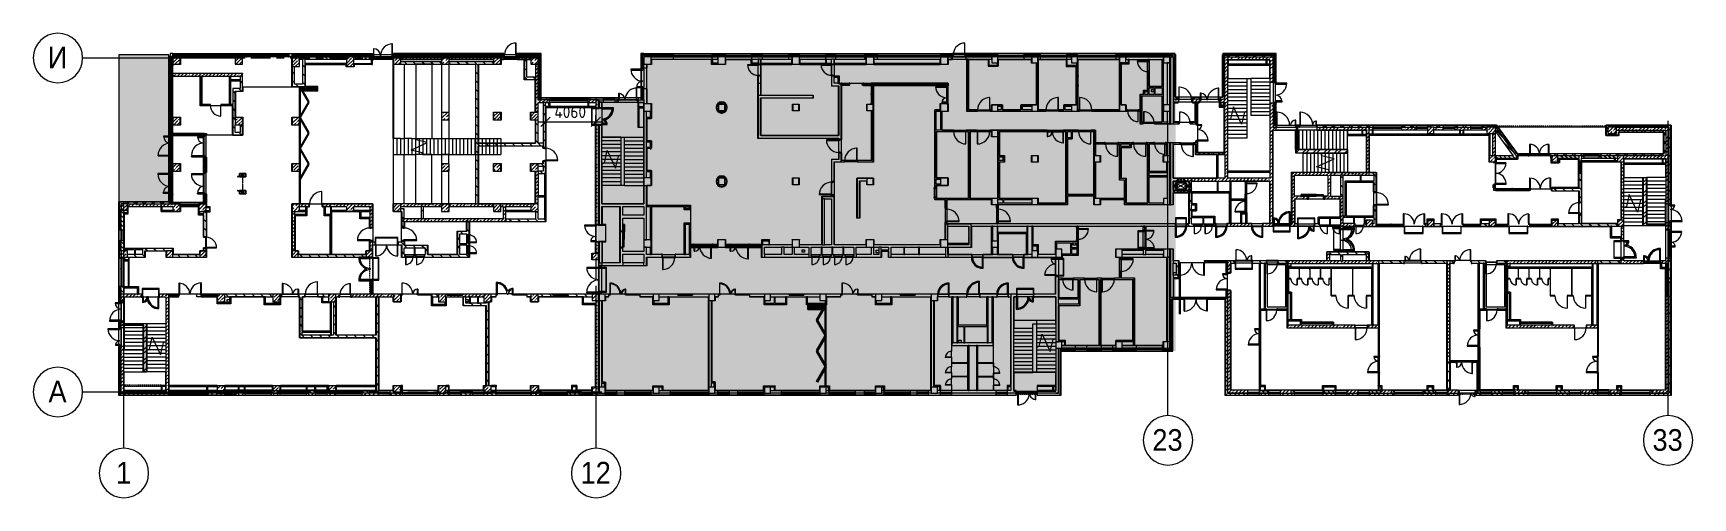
# Model space of a CAD drawing. Header units: millimetres. Extents: x 35840 to 252964, y -8553 to 29000.
# Drawn here: x 118726 to 252964, y -8553 to 29000 of the extents above; entities that cross this region are included whole.
import ezdxf

# ---------------------------------------------------------------- set-up
doc = ezdxf.new("R2010")
doc.units = ezdxf.units.MM
doc.linetypes.add('200_ШТРИХ__ш1_п0_6_', pattern=[160, 100, -60])
doc.linetypes.add('Осевая', pattern=[3175, 635, -476.25, 1587.5, -476.25])
for name, color, linetype, lineweight in [('A-ANNO-DIMS', 7, 'Continuous', 9), ('A-ANNO-DIMS-500', 7, 'Continuous', 9), ('A-DETL-1', 7, 'Continuous', 5), ('A-DETL-2', 7, 'Continuous', 30), ('A-DETL-MBND-1', 7, '200_ШТРИХ__ш1_п0_6_', 9), ('A-DOOR-6', 7, 'Continuous', 5), ('A-GENM-1', 7, 'Continuous', 5), ('A-GLAZ-2', 7, 'Continuous', 5), ('A-GLAZ-CURT-3', 7, 'Continuous', 5), ('A-GLAZ-CWMG-3', 7, 'Continuous', 5), ('A-WALL', 7, 'Continuous', 9), ('A-WALL-3', 7, 'Continuous', 5), ('I-WALL-4', 7, 'Continuous', 5), ('M-EQPM-3', 7, 'Continuous', 5), ('S-COLS-1', 7, 'Continuous', 5), ('S-STRS-2', 7, 'Continuous', 5), ('S-STRS-MBND-1', 7, 'Continuous', 5), ('Оси', 7, 'Continuous', 9), ('Оси-1', 7, 'Continuous', 20), ('Оси-2', 7, 'Осевая', 9)]:
    doc.layers.add(name, color=color, linetype=linetype, lineweight=lineweight)
doc.layers.add('A-DETL-GENF-2', color=7, linetype='Continuous', lineweight=9, true_color=0xc0c0c0, transparency=0.4)
for name, color, linetype, lineweight, true_color in [('A-DETL-GENF-3', 7, 'Continuous', 5, 0xaaaaaa), ('A-DETL-GENF-4', 7, 'Continuous', 5, 0xe2e2e2), ('A-DETL-GENF-5', 7, 'Continuous', 5, 0xb7b7b7), ('A-DOOR-4', 7, 'Continuous', 5, 0xaaaaaa), ('A-DOOR-5', 7, 'Continuous', 5, 0xe2e2e2), ('A-DOOR-7', 7, 'Continuous', 5, 0xb7b7b7), ('A-DOOR-8', 7, 'Continuous', 5, 0x737373), ('A-DOOR-FRAM-3', 7, 'Continuous', 5, 0xe2e2e2), ('A-DOOR-FRAM-4', 7, 'Continuous', 5, 0xaaaaaa), ('A-DOOR-FRAM-5', 7, 'Continuous', 5, 0xb7b7b7), ('A-FLOR-1', 7, 'Continuous', 5, 0xaaaaaa), ('A-FLOR-2', 7, 'Continuous', 5, 0xb7b7b7), ('A-GENM-2', 7, 'Continuous', 5, 0xe2ddcd), ('A-GENM-3', 7, 'Continuous', 5, 0x737373), ('A-GLAZ-3', 7, 'Continuous', 5, 0x737373), ('A-GLAZ-CURT-2', 7, 'Continuous', 5, 0x737373), ('A-GLAZ-CWMG-2', 7, 'Continuous', 5, 0x737373), ('A-GLAZ-CWMG-4', 7, 'Continuous', 5, 0x383e42), ('A-WALL-2', 7, 'Continuous', 9, 0x737373), ('A-WALL-4', 7, 'Continuous', 5, 0x737373), ('I-WALL-1', 7, 'Continuous', 9, 0xe7e7e7), ('I-WALL-2', 7, 'Continuous', 5, 0xe7e7e7), ('I-WALL-3', 7, 'Continuous', 5, 0x737373), ('I-WALL-5', 7, 'Continuous', 5, 0x787878), ('M-EQPM-2', 7, 'Continuous', 5, 0x737373), ('S-COLS-2', 7, 'Continuous', 5, 0x737373), ('S-STRS-3', 7, 'Continuous', 5, 0x737373), ('S-STRS-MBND-2', 7, 'Continuous', 5, 0x737373)]:
    doc.layers.add(name, color=color, linetype=linetype, lineweight=lineweight, true_color=true_color)
doc.styles.add('Arial_1', font='arial.ttf', dxfattribs={"width": 0.9, "height": 1750})
doc.styles.add('ISOCPEUR_4', font='isocpeur.ttf', dxfattribs={"width": 0.9, "height": 1000})
doc.dimstyles.new('ISO-2_0_0_9К_Средний_округл2_2', dxfattribs={"dimscale": 304.8, "dimtxt": 995.981176, "dimasz": 2.46063, "dimexe": 1.968504, "dimexo": 0, "dimgap": 0, "dimtad": 1, "dimdec": 0, "dimrnd": 10, "dimzin": 0, "dimdsep": 46, "dimtxsty": 'ISOCPEUR_4', "dimblk1": 'OBLIQUE', "dimblk2": 'OBLIQUE', "dimsah": 1, "dimcen": 0.09, "dimdle": 1.968504, "dimazin": 0, "dimtfac": 1, "dimtdec": 4, "dimtix": 1, "dimtmove": 0, "dimatfit": 3, "dimfxl": 1, "dimtvp": 1, "dimtolj": 1, "dimtzin": 0, "dimarcsym": 2})
pattern_1 = [(135, (125954.28, 0), (-176.7767, -176.7767), [])]
pattern_2 = [(45, (125954.28, 0), (-285.1231, 285.1231), []), (45, (126239.4, 0), (-285.1231, 285.1231), [504.031, -100.806, 16.764, -84.042])]
pattern_3 = [(45, (125954.28, 0), (-176.7767, 176.7767), [])]
pattern_4 = [(135, (125954.3, 0), (-353.5534, -353.5534), [])]
pattern_5 = [(45, (125954.3, 0), (-353.5534, 353.5534), []), (135, (125954.3, 0), (-353.5534, -353.5534), [])]
pattern_6 = [(135, (1826.41, 164.685), (-14.14214, -14.14214), []), (225, (1826.41, 164.685), (14.14214, -14.14214), [])]
pattern_7 = [(45, (-296.384, 164.685), (-14.1421, 14.1421), []), (135, (-296.384, 164.685), (-14.1421, -14.1421), [])]
pattern_8 = [(135, (1826.41, 104.685), (-14.14214, -14.14214), []), (225, (1826.41, 104.685), (14.14214, -14.14214), [])]
pattern_9 = [(45, (-296.384, 104.685), (-14.1421, 14.1421), []), (135, (-296.384, 104.685), (-14.1421, -14.1421), [])]
pattern_10 = [(135, (1776.41, 174.685), (-14.14214, -14.14214), []), (225, (1776.41, 174.685), (14.14214, -14.14214), [])]
pattern_11 = [(45, (-346.384, 174.685), (-14.1421, 14.1421), []), (135, (-346.384, 174.685), (-14.1421, -14.1421), [])]
pattern_12 = [(135, (125954.3, 0), (-377.1708, -377.1708), [533.4, -88.9, 17.78, -88.9]), (135, (125954.3, 376.94), (-377.1708, -377.1708), []), (50, (125954.3, 0), (637.6445, -55.7866), [66.675, -733.425]), (355, (125954.3, 0), (-123.3494, 668.6992), [53.34, -586.74]), (100.451, (126007.4, -4.65), (514.299, 612.908), [56.665, -623.315]), (46.184, (125954.3, 177.8), (948.7764, -147.1497), [100.012, -1100.137]), (96.636, (126033.3, 165.5), (830.909, 865.997), [84.998, -934.973]), (351.184, (125954.3, 177.8), (830.918, 865.988), [80.01, -880.11]), (21, (126043.2, 133.35), (530.6506, -357.9283), [66.675, -733.425]), (326, (126043.2, 133.35), (216.308, 644.6585), [53.34, -586.74]), (71.451, (126087.4, 103.5), (746.9596, 286.7243), [56.665, -623.315]), (37.5, (125954.28, 0), (10.81053, 295.9426), [16.764, -562.864, 16.764, -578.866, -588.962]), (37.5, (125954.28, 0), (10.81053, 295.9426), [-1175.258, 16.764, -572.198]), (7.5, (125954.28, 0), (233.86916, 350.63175), [16.764, -322.834, 16.764, -549.529, -224.472]), (7.5, (125954.28, 0), (233.86916, 350.63175), [-905.891, 16.764, -207.708]), (327.5, (125756.03, 0), (474.5678, -20.0513), [16.764, -205.486, 16.764, -676.656, -920.115]), (327.5, (125756.03, 0), (474.5678, -20.0513), [-915.67, 16.764, -903.351]), (317.5, (125667.13, 0), (518.4522, 88.9934), [16.764, -272.161, 16.764, -443.738, -653.415]), (317.5, (125667.13, 0), (518.4522, 88.9934), [-749.427, 16.764, -636.651])]
pattern_13 = [(135, (1471.41, 189.685), (-14.14214, -14.14214), []), (225, (1471.41, 189.685), (14.14214, -14.14214), [])]
pattern_14 = [(45, (-651.384, 189.685), (-14.1421, 14.1421), []), (135, (-651.384, 189.685), (-14.1421, -14.1421), [])]
pattern_15 = [(45, (125954.3, 0), (-427.6843, 427.6843), []), (45, (126239.4, 0), (-427.6843, 427.6843), [])]
pattern_16 = [(135, (1751.41, 174.685), (-14.14214, -14.14214), []), (225, (1751.41, 174.685), (14.14214, -14.14214), [])]
pattern_17 = [(45, (-371.384, 174.685), (-14.1421, 14.1421), []), (135, (-371.384, 174.685), (-14.1421, -14.1421), [])]
pattern_18 = [(135, (1826.41, 174.685), (-14.14214, -14.14214), []), (225, (1826.41, 174.685), (14.14214, -14.14214), [])]
pattern_19 = [(45, (-296.384, 174.685), (-14.1421, 14.1421), []), (135, (-296.384, 174.685), (-14.1421, -14.1421), [])]
pattern_20 = [(135, (1751.41, 164.685), (-14.14214, -14.14214), []), (225, (1751.41, 164.685), (14.14214, -14.14214), [])]
pattern_21 = [(45, (-371.384, 164.685), (-14.1421, 14.1421), []), (135, (-371.384, 164.685), (-14.1421, -14.1421), [])]
pattern_22 = [(135, (1951.41, 124.685), (-14.14214, -14.14214), []), (225, (1951.41, 124.685), (14.14214, -14.14214), [])]
pattern_23 = [(45, (-171.384, 124.685), (-14.1421, 14.1421), []), (135, (-171.384, 124.685), (-14.1421, -14.1421), [])]
pattern_24 = [(135, (1951.41, 164.685), (-14.14214, -14.14214), []), (225, (1951.41, 164.685), (14.14214, -14.14214), [])]
pattern_25 = [(45, (-171.384, 164.685), (-14.1421, 14.1421), []), (135, (-171.384, 164.685), (-14.1421, -14.1421), [])]
pattern_26 = [(135, (1526.41, 143.685), (-14.14214, -14.14214), []), (225, (1526.41, 143.685), (14.14214, -14.14214), [])]
pattern_27 = [(45, (-596.384, 143.685), (-14.1421, 14.1421), []), (135, (-596.384, 143.685), (-14.1421, -14.1421), [])]
pattern_28 = [(45, (125954.3, 0), (-530.33, 530.33), []), (135, (125954.3, 0), (-530.33, -530.33), [])]

msp = doc.modelspace()

# ---------------------------------------------------------------- texts
at = {"layer": 'Оси', "char_height": 1750, "attachment_point": 1, "style": 'Arial_1'}
for s, insert, width in [('\\fArial|b0|i0|c204|p34|;\\W.9;И', (119903.1, 27905.2), 1948.101), ('\\fArial|b0|i0|c204|p34|;\\W.9;А', (119961.6, 905.2), 1803.797), ('23', (209251.2, -3003), 3030.379), ('33', (249701.2, -3003), 3030.379), ('\\fArial|b0|i0|c204|p34|;\\W.9;1', (125426.7, -5649.6), 1515.189), ('12', (163001.2, -5649.6), 3030.379)]:
    msp.add_mtext(s, dxfattribs=dict(at, insert=insert, width=width))

# ---------------------------------------------------------------- blocks, each defined once
blk = doc.blocks.new('BSC_Колонна _Прямоугольная - 600х600-23286269-1_3_2_птичка')
at = {"layer": 'S-COLS-1'}
h = blk.add_hatch(dxfattribs=at)
h.set_pattern_fill('FP_101', color=256, style=0, pattern_type=2)
h.set_pattern_definition([(45, (-29509.74, -7600), (-285.123, 285.123), []), (45, (-29224.6, -7600), (-285.123, 285.123), [504.031, -100.806, 16.764, -84.042])])
h.paths.add_polyline_path([(119, -300), (300, -300), (300, 300), (-300, 300), (-300, -300), (100, -300)])
for p, q in [((300, 300), (-300, 300)), ((-300, 300), (-300, -300)), ((300, -300), (300, 300)), ((-300, -300), (300, -300))]:
    blk.add_line(p, q, dxfattribs=at)
blk = doc.blocks.new('BSC_Колонна _Прямоугольная - 500х500-23286270-1_3_2_птичка')
at = {"layer": 'S-COLS-2'}
for p, q in [((250, 250), (-250, 250)), ((-250, 250), (-250, -250)), ((250, -250), (250, 250)), ((-250, -250), (250, -250))]:
    blk.add_line(p, q, dxfattribs=at)
blk = doc.blocks.new('BSC_Колонна _Прямоугольная - 600х600-V282-1_3_2_птичка')
at = {"layer": 'S-COLS-1'}
h = blk.add_hatch(dxfattribs=at)
h.set_pattern_fill('FP_102', color=256, style=0, pattern_type=2)
h.set_pattern_definition([(45, (-25860, -200), (-285.123, 285.123), []), (45, (-25574.88, -200), (-285.123, 285.123), [504.031, -100.806, 16.764, -84.042])])
h.paths.add_polyline_path([(300, -300), (300, 300), (-300, 300), (-300, -300), (43, -300)])
for p, q in [((300, 300), (-300, 300)), ((-300, 300), (-300, -300)), ((300, -300), (300, 300)), ((-300, -300), (300, -300))]:
    blk.add_line(p, q, dxfattribs=at)
blk = doc.blocks.new('BSC_Колонна _Прямоугольная - 600х600-V283-1_3_2_птичка')
at = {"layer": 'S-COLS-1'}
h = blk.add_hatch(dxfattribs=at)
h.set_pattern_fill('FP_103', color=256, style=0, pattern_type=2)
h.set_pattern_definition([(45, (-29509.74, -200), (-285.123, 285.123), []), (45, (-29224.6, -200), (-285.123, 285.123), [504.031, -100.806, 16.764, -84.042])])
h.paths.add_polyline_path([(111, -300), (300, -300), (300, 300), (-300, 300), (-300, -300)])
for p, q in [((300, 300), (-300, 300)), ((-300, 300), (-300, -300)), ((300, -300), (300, 300)), ((-300, -300), (300, -300))]:
    blk.add_line(p, q, dxfattribs=at)
blk = doc.blocks.new('BSC_Колонна _Прямоугольная - 500х500-V284-1_3_2_птичка')
at = {"layer": 'S-COLS-2'}
for p, q in [((250, 250), (-250, 250)), ((-250, 250), (-250, -250)), ((250, -250), (250, 250)), ((-250, -250), (247, -250))]:
    blk.add_line(p, q, dxfattribs=at)
blk = doc.blocks.new('BSC_Колонна _Прямоугольная - 500х500-V285-1_3_2_птичка')
at = {"layer": 'S-COLS-2'}
for p, q in [((220, 250), (-250, 250)), ((-250, 250), (-250, -250)), ((250, -250), (250, 22)), ((-250, -250), (250, -250))]:
    blk.add_line(p, q, dxfattribs=at)
blk = doc.blocks.new('BSC_Колонна _Прямоугольная - 600х600-23205240-1_3_2_птичка')
at = {"layer": 'S-COLS-2'}
for p, q in [((300, 300), (-300, 300)), ((-300, 300), (-300, -300)), ((300, -300), (300, 300)), ((-300, -300), (300, -300))]:
    blk.add_line(p, q, dxfattribs=at)
blk = doc.blocks.new('BSC_Колонна _Прямоугольная - 600х800-24078684-1_3_2_птичка')
at = {"layer": 'S-COLS-1'}
h = blk.add_hatch(dxfattribs=at)
h.set_pattern_fill('FP_104', color=256, style=0, pattern_type=2)
h.set_pattern_definition([(45, (-14010, -26700), (-285.123, 285.123), []), (45, (-13724.88, -26700), (-285.123, 285.123), [504.031, -100.806, 16.764, -84.042])])
h.paths.add_polyline_path([(-300, -400), (300, -400), (300, 400), (-300, 400), (-300, 200)])
for p, q in [((300, 400), (-300, 400)), ((-300, 400), (-300, -400)), ((300, -400), (300, 400)), ((-300, -400), (300, -400))]:
    blk.add_line(p, q, dxfattribs=at)
blk = doc.blocks.new('BSC_Колонна _Прямоугольная - 600х600-V286-1_3_2_птичка')
at = {"layer": 'S-COLS-1'}
h = blk.add_hatch(dxfattribs=at)
h.set_pattern_fill('FP_108', color=256, style=0, pattern_type=2)
h.set_pattern_definition([(45, (-14010, -14900), (-285.123, 285.123), []), (45, (-13724.88, -14900), (-285.123, 285.123), [504.031, -100.806, 16.764, -84.042])])
h.paths.add_polyline_path([(220, -300), (300, -300), (300, 300), (-300, 300), (-300, -300), (-80, -300)])
for p, q in [((300, 300), (-300, 300)), ((-300, 300), (-300, -300)), ((300, -300), (300, 300)), ((-300, -300), (300, -300))]:
    blk.add_line(p, q, dxfattribs=at)
blk = doc.blocks.new('BSC_Колонна _Прямоугольная - 600х600-23295697-1_3_2_птичка')
at = {"layer": 'S-COLS-1'}
h = blk.add_hatch(dxfattribs=at)
h.set_pattern_fill('FP_109', color=256, style=0, pattern_type=2)
h.set_pattern_definition([(45, (-14010, -18150), (-285.123, 285.123), []), (45, (-13724.88, -18150), (-285.123, 285.123), [504.031, -100.806, 16.764, -84.042])])
h.paths.add_polyline_path([(-274, -300), (300, -300), (300, 300), (-300, 300), (-300, -300)])
for p, q in [((300, 300), (-300, 300)), ((-300, 300), (-300, -300)), ((300, -300), (300, 300)), ((-300, -300), (300, -300))]:
    blk.add_line(p, q, dxfattribs=at)
blk = doc.blocks.new('BSC_Колонна _Прямоугольная - 600х600-V287-1_3_2_птичка')
at = {"layer": 'S-COLS-1'}
h = blk.add_hatch(dxfattribs=at)
h.set_pattern_fill('FP_110', color=256, style=0, pattern_type=2)
h.set_pattern_definition([(45, (-14010, -21900), (-285.123, 285.123), []), (45, (-13724.88, -21900), (-285.123, 285.123), [504.031, -100.806, 16.764, -84.042])])
h.paths.add_polyline_path([(-300, -300), (300, -300), (300, 300), (-300, 300), (-300, -108)])
for p, q in [((300, 300), (-300, 300)), ((-300, 300), (-300, -300)), ((300, -300), (300, 300)), ((-300, -300), (300, -300))]:
    blk.add_line(p, q, dxfattribs=at)
blk = doc.blocks.new('BSC_Колонна _Прямоугольная - 600х600-V288-1_3_2_птичка')
at = {"layer": 'S-COLS-1'}
h = blk.add_hatch(dxfattribs=at)
h.set_pattern_fill('FP_111', color=256, style=0, pattern_type=2)
h.set_pattern_definition([(45, (-25860, -7600), (-285.123, 285.123), []), (45, (-25574.88, -7600), (-285.123, 285.123), [504.031, -100.806, 16.764, -84.042])])
h.paths.add_polyline_path([(-111, -300), (300, -300), (300, 300), (-300, 300), (-300, -300)])
for p, q in [((300, 300), (-300, 300)), ((-300, 300), (-300, -300)), ((300, -300), (300, 300)), ((-300, -300), (300, -300))]:
    blk.add_line(p, q, dxfattribs=at)
blk = doc.blocks.new('BSC_Колонна _Прямоугольная - 600х600-V289-1_3_2_птичка')
at = {"layer": 'S-COLS-1'}
h = blk.add_hatch(dxfattribs=at)
h.set_pattern_fill('FP_112', color=256, style=0, pattern_type=2)
h.set_pattern_definition([(45, (-26110, -26800), (-285.123, 285.123), []), (45, (-25824.88, -26800), (-285.123, 285.123), [504.031, -100.806, 16.764, -84.042])])
h.paths.add_polyline_path([(300, -300), (300, 300), (-300, 300), (-300, -300), (-207, -300)])
for p, q in [((300, 300), (-300, 300)), ((-300, 300), (-300, -300)), ((300, -300), (300, 300)), ((-300, -300), (300, -300))]:
    blk.add_line(p, q, dxfattribs=at)
blk = doc.blocks.new('BSC_Колонна _Прямоугольная - 600х600-V290-1_3_2_птичка')
at = {"layer": 'S-COLS-1'}
h = blk.add_hatch(dxfattribs=at)
h.set_pattern_fill('FP_113', color=256, style=0, pattern_type=2)
h.set_pattern_definition([(45, (-26110, -14900), (-285.123, 285.123), []), (45, (-25824.88, -14900), (-285.123, 285.123), [504.031, -100.806, 16.764, -84.042])])
h.paths.add_polyline_path([(-300, -300), (300, -300), (300, 300), (-300, 300), (-300, -97)])
for p, q in [((300, 300), (-300, 300)), ((-300, 300), (-300, -300)), ((300, -300), (300, 300)), ((-300, -300), (300, -300))]:
    blk.add_line(p, q, dxfattribs=at)
blk = doc.blocks.new('BSC_Колонна _Прямоугольная - 500х500-23287078-1_3_2_птичка')
at = {"layer": 'S-COLS-2'}
for p, q in [((250, 250), (-250, 250)), ((-250, 250), (-250, -250)), ((250, -250), (250, 250)), ((-250, -250), (250, -250))]:
    blk.add_line(p, q, dxfattribs=at)
blk = doc.blocks.new('110_Дверь_СКБ_1Ст_Внутренняя1 - Д-8 950x2100h_охрана-31784688-1_3_2_птичка')
at = {"layer": 'A-DOOR-4'}
h = blk.add_hatch(dxfattribs=at)
h.set_pattern_fill('FP_30', color=256, style=0, pattern_type=2)
h.set_pattern_definition(pattern_6)
h.paths.add_polyline_path([(487.5, 100), (462.5, 100), (462.5, -100), (487.5, -100)])
at = {"layer": 'A-DOOR-5'}
h = blk.add_hatch(color=256, dxfattribs=at)
h.paths.add_polyline_path([(-437.5, 100), (-437.5, 20), (-402.5, 20), (-402.5, 60), (-412.5, 60), (-412.5, 100), (-422.5, 100)])
h.paths.add_polyline_path([(462.5, 100), (437.5, 100), (437.5, 60), (427.5, 60), (427.5, 20), (462.5, 20)])
at = {"layer": 'A-DOOR-FRAM-3'}
for points in [[(-442.5, 108), (-492.5, 108), (-492.5, 100), (-422.5, 100), (-422.5, 108), (-437.5, 108)], [(-437.5, 20), (-437.5, -100), (-422.5, -100), (-422.5, 20)], [(397.5, 950), (397.5, 100), (437.5, 100), (437.5, 950)], [(467.5, 108), (447.5, 108), (447.5, 100), (517.5, 100), (517.5, 108), (487.5, 108)], [(447.5, 20), (447.5, -100), (462.5, -100), (462.5, 20)], [(-462.5, -100), (-492.5, -100), (-492.5, -108), (-422.5, -108), (-422.5, -100), (-437.5, -100)], [(447.5, -100), (447.5, -108), (517.5, -108), (517.5, -100), (462.5, -100)]]:
    blk.add_hatch(color=256, dxfattribs=at).paths.add_polyline_path(points)
at = {"layer": 'A-DOOR-FRAM-4'}
h = blk.add_hatch(dxfattribs=at)
h.set_pattern_fill('FP_31', color=256, style=0, pattern_type=2)
h.set_pattern_definition(pattern_7)
h.paths.add_polyline_path([(-458.5, 100), (-462.5, 100), (-462.5, -100), (-437.5, -100), (-437.5, 100)])
at = {"layer": 'A-DOOR-4'}
for p, q in [((437.5, 950), (397.5, 950)), ((397.5, 950), (397.5, 100)), ((397.5, 100), (437.5, 100)), ((437.5, 100), (437.5, 950))]:
    blk.add_line(p, q, dxfattribs=at)
blk.add_arc((437.5, 100), 850, 90, 180, dxfattribs=at)
at = {"layer": 'A-DOOR-FRAM-4'}
for p, q in [((-422.5, 108), (-492.5, 108)), ((-492.5, 108), (-492.5, 100)), ((-492.5, 100), (-422.5, 100)), ((-437.5, 100), (-462.5, 100)), ((-462.5, 100), (-462.5, -100)), ((-412.5, 100), (-437.5, 100)), ((-437.5, 100), (-437.5, 20)), ((-437.5, -100), (-437.5, 100)), ((-422.5, 100), (-437.5, 100)), ((-437.5, 100), (-437.5, 99)), ((-437.5, 99), (-422.5, 99)), ((-437.5, 20), (-402.5, 20)), ((-422.5, 20), (-437.5, 20)), ((-437.5, 20), (-437.5, -100)), ((-422.5, 100), (-422.5, 108)), ((-422.5, 99), (-422.5, 100)), ((-422.5, -100), (-422.5, 20)), ((-412.5, 60), (-412.5, 100)), ((-402.5, 60), (-412.5, 60)), ((-402.5, 20), (-402.5, 60)), ((437.5, 60), (427.5, 60)), ((427.5, 60), (427.5, 20)), ((427.5, 20), (462.5, 20)), ((437.5, 100), (437.5, 60)), ((462.5, 100), (437.5, 100)), ((517.5, 108), (447.5, 108)), ((447.5, 108), (447.5, 100)), ((462.5, 100), (447.5, 100)), ((447.5, 100), (447.5, 99)), ((447.5, 100), (517.5, 100)), ((447.5, 99), (462.5, 99)), ((462.5, 20), (447.5, 20)), ((447.5, 20), (447.5, -100)), ((462.5, 20), (462.5, 100)), ((487.5, 100), (462.5, 100)), ((462.5, 100), (462.5, -100)), ((462.5, 99), (462.5, 100)), ((462.5, -100), (462.5, 20)), ((487.5, -100), (487.5, 100)), ((517.5, 100), (517.5, 108)), ((-422.5, -100), (-492.5, -100)), ((-492.5, -100), (-492.5, -108)), ((-492.5, -108), (-422.5, -108)), ((-462.5, -100), (-437.5, -100)), ((-437.5, -100), (-422.5, -100)), ((-422.5, -108), (-422.5, -100)), ((447.5, -100), (462.5, -100)), ((517.5, -100), (447.5, -100)), ((447.5, -100), (447.5, -108)), ((447.5, -108), (517.5, -108)), ((462.5, -100), (487.5, -100)), ((517.5, -108), (517.5, -100))]:
    blk.add_line(p, q, dxfattribs=at)
blk = doc.blocks.new('110_Дверь_СКБ_1Ст_Внутренняя1 - Д-8 950x2100h_охрана-32224770-1_3_2_птичка')
at = {"layer": 'A-DOOR-4'}
h = blk.add_hatch(dxfattribs=at)
h.set_pattern_fill('FP_114', color=256, style=0, pattern_type=2)
h.set_pattern_definition(pattern_8)
h.paths.add_polyline_path([(487, 40), (462, 40), (462, -40), (487, -40), (487, 40)])
at = {"layer": 'A-DOOR-5'}
h = blk.add_hatch(color=256, dxfattribs=at)
h.paths.add_polyline_path([(462, 40), (437, 40), (437, 0), (427, 0), (427, -40), (462, -40)])
h.paths.add_polyline_path([(-438, 40), (-438, -40), (-403, -40), (-403, 0), (-413, 0), (-413, 40), (-423, 40)])
at = {"layer": 'A-DOOR-FRAM-3'}
for points in [[(-423, 48), (-493, 48), (-493, 40), (-423, 44)], [(437, 890), (397, 890), (397, 40), (437, 40), (437, 550)], [(467, 48), (447, 48), (447, 40), (517, 40), (517, 48), (487, 48)], [(-493, -40), (-493, -48), (-423, -48), (-423, -40), (-463, -40)], [(462, -40), (447, -40), (447, -48), (517, -48), (517, -40), (487, -40)]]:
    blk.add_hatch(color=256, dxfattribs=at).paths.add_polyline_path(points)
at = {"layer": 'A-DOOR-FRAM-4'}
h = blk.add_hatch(dxfattribs=at)
h.set_pattern_fill('FP_115', color=256, style=0, pattern_type=2)
h.set_pattern_definition(pattern_9)
h.paths.add_polyline_path([(-463, 40), (-463, -40), (-438, -40), (-438, 40)])
at = {"layer": 'A-DOOR-4'}
for p, q in [((437, 890), (397, 890)), ((397, 890), (397, 40)), ((397, 40), (437, 40)), ((437, 40), (437, 890))]:
    blk.add_line(p, q, dxfattribs=at)
blk.add_arc((437, 40), 850, 90, 180, dxfattribs=at)
at = {"layer": 'A-DOOR-FRAM-4'}
for p, q in [((-423, 48), (-493, 48)), ((-493, 48), (-493, 40)), ((-493, 40), (-423, 40)), ((-438, 40), (-463, 40)), ((-463, 40), (-463, -40)), ((-413, 40), (-438, 40)), ((-438, 40), (-438, -40)), ((-438, -40), (-438, 40)), ((-423, 40), (-438, 40)), ((-438, 40), (-438, 39)), ((-438, 39), (-423, 39)), ((-423, 40), (-423, 48)), ((-423, 39), (-423, 40)), ((-413, 0), (-413, 40)), ((-403, 0), (-413, 0)), ((-403, -40), (-403, 0)), ((437, 0), (427, 0)), ((427, 0), (427, -40)), ((437, 40), (437, 0)), ((462, 40), (437, 40)), ((517, 48), (447, 48)), ((447, 48), (447, 40)), ((462, 40), (447, 40)), ((447, 40), (447, 39)), ((447, 40), (517, 40)), ((447, 39), (462, 39)), ((462, -40), (462, 40)), ((487, 40), (462, 40)), ((462, 40), (462, -40)), ((462, 39), (462, 40)), ((487, -40), (487, 40)), ((517, 40), (517, 48)), ((-423, -40), (-493, -40)), ((-493, -40), (-493, -48)), ((-493, -48), (-423, -48)), ((-463, -40), (-438, -40)), ((-423, -39), (-438, -39)), ((-438, -39), (-438, -40)), ((-438, -40), (-403, -40)), ((-438, -40), (-423, -40)), ((-423, -40), (-423, -39)), ((-423, -48), (-423, -40)), ((427, -40), (462, -40)), ((462, -39), (447, -39)), ((447, -39), (447, -40)), ((447, -40), (462, -40)), ((517, -40), (447, -40)), ((447, -40), (447, -48)), ((447, -48), (517, -48)), ((462, -40), (462, -39)), ((462, -40), (487, -40)), ((517, -48), (517, -40))]:
    blk.add_line(p, q, dxfattribs=at)
blk = doc.blocks.new('110_Дверь_СКБ_1Ст_Внутренняя1 - Д-7а_л__950x2100h_Туалет-32220591-1_3_2_птичка')
at = {"layer": 'A-DOOR-4'}
h = blk.add_hatch(dxfattribs=at)
h.set_pattern_fill('FP_116', color=256, style=0, pattern_type=2)
h.set_pattern_definition(pattern_10)
h.paths.add_polyline_path([(537.5, 110), (512.5, 110), (512.5, -110), (537.5, -110)])
at = {"layer": 'A-DOOR-5'}
h = blk.add_hatch(color=256, dxfattribs=at)
h.paths.add_polyline_path([(-487.5, 110), (-487.5, 30), (-452.5, 30), (-452.5, 70), (-462.5, 70), (-462.5, 110), (-472.5, 110)])
h.paths.add_polyline_path([(497.5, 110), (487.5, 110), (487.5, 70), (477.5, 70), (477.5, 30), (512.5, 30), (512.5, 110)])
at = {"layer": 'A-DOOR-FRAM-3'}
for points in [[(-499, 118), (-542.5, 118), (-542.5, 110), (-472.5, 110), (-472.5, 118), (-492.5, 118)], [(-487.5, 30), (-487.5, -110), (-472.5, -110), (-472.5, 30)], [(447.5, 1060), (447.5, 110), (487.5, 112), (487.5, 1060)], [(567.5, 118), (497.5, 118), (497.5, 110), (567.5, 110)], [(497.5, 30), (497.5, -110), (512.5, -110), (512.5, 30)], [(-542.5, -110), (-542.5, -118), (-472.5, -118), (-472.5, -110), (-512.5, -110)], [(567.5, -110), (497.5, -110), (497.5, -118), (567.5, -118)]]:
    blk.add_hatch(color=256, dxfattribs=at).paths.add_polyline_path(points)
at = {"layer": 'A-DOOR-FRAM-4'}
h = blk.add_hatch(dxfattribs=at)
h.set_pattern_fill('FP_117', color=256, style=0, pattern_type=2)
h.set_pattern_definition(pattern_11)
h.paths.add_polyline_path([(-512.5, 110), (-512.5, -110), (-487.5, -110), (-487.5, 110)])
at = {"layer": 'A-DOOR-4'}
for p, q in [((487.5, 1060), (447.5, 1060)), ((447.5, 1060), (447.5, 110)), ((447.5, 110), (487.5, 110)), ((487.5, 110), (487.5, 1060))]:
    blk.add_line(p, q, dxfattribs=at)
blk.add_arc((487.5, 110), 950, 90, 180, dxfattribs=at)
at = {"layer": 'A-DOOR-FRAM-4'}
for p, q in [((-472.5, 118), (-542.5, 118)), ((-542.5, 118), (-542.5, 110)), ((-542.5, 110), (-472.5, 110)), ((-487.5, 110), (-512.5, 110)), ((-512.5, 110), (-512.5, -110)), ((-462.5, 110), (-487.5, 110)), ((-487.5, 110), (-487.5, 30)), ((-487.5, -110), (-487.5, 110)), ((-472.5, 110), (-487.5, 110)), ((-487.5, 110), (-487.5, 109)), ((-487.5, 109), (-472.5, 109)), ((-487.5, 30), (-452.5, 30)), ((-472.5, 30), (-487.5, 30)), ((-487.5, 30), (-487.5, -110)), ((-472.5, 110), (-472.5, 118)), ((-472.5, 109), (-472.5, 110)), ((-472.5, -110), (-472.5, 30)), ((-462.5, 70), (-462.5, 110)), ((-452.5, 70), (-462.5, 70)), ((-452.5, 30), (-452.5, 70)), ((487.5, 70), (477.5, 70)), ((477.5, 70), (477.5, 30)), ((477.5, 30), (512.5, 30)), ((487.5, 110), (487.5, 70)), ((512.5, 110), (487.5, 110)), ((567.5, 118), (497.5, 118)), ((497.5, 118), (497.5, 110)), ((512.5, 110), (497.5, 110)), ((497.5, 110), (497.5, 109)), ((497.5, 110), (567.5, 110)), ((497.5, 109), (512.5, 109)), ((512.5, 30), (497.5, 30)), ((497.5, 30), (497.5, -110)), ((512.5, 30), (512.5, 110)), ((537.5, 110), (512.5, 110)), ((512.5, 110), (512.5, -110)), ((512.5, 109), (512.5, 110)), ((512.5, -110), (512.5, 30)), ((537.5, -110), (537.5, 110)), ((567.5, 110), (567.5, 118)), ((-472.5, -110), (-542.5, -110)), ((-542.5, -110), (-542.5, -118)), ((-542.5, -118), (-472.5, -118)), ((-512.5, -110), (-487.5, -110)), ((-487.5, -110), (-472.5, -110)), ((-472.5, -118), (-472.5, -110)), ((497.5, -110), (512.5, -110)), ((567.5, -110), (497.5, -110)), ((497.5, -110), (497.5, -118)), ((497.5, -118), (567.5, -118)), ((512.5, -110), (537.5, -110)), ((567.5, -118), (567.5, -110))]:
    blk.add_line(p, q, dxfattribs=at)
blk = doc.blocks.new('110_Дверь_СКБ_1Ст_Внутренняя1 - Д-8 950x2100h_охрана-V291-1_3_2_птичка')
at = {"layer": 'A-DOOR-4'}
h = blk.add_hatch(dxfattribs=at)
h.set_pattern_fill('FP_30', color=256, style=0, pattern_type=2)
h.set_pattern_definition(pattern_6)
h.paths.add_polyline_path([(462, 100), (462, -100), (487, -100), (487, 100)])
at = {"layer": 'A-DOOR-5'}
h = blk.add_hatch(color=256, dxfattribs=at)
h.paths.add_polyline_path([(437, 100), (437, 60), (427, 60), (427, 20), (462, 20), (462, 100)])
h.paths.add_polyline_path([(-438, 100), (-438, 20), (-403, 20), (-403, 60), (-413, 60), (-413, 100), (-423, 100)])
at = {"layer": 'A-DOOR-FRAM-3'}
for points in [[(-423, 108), (-493, 108), (-493, 100), (-423, 100)], [(-423, 20), (-438, 17), (-438, -100), (-423, -100), (-423, 18)], [(397, 950), (397, 100), (437, 100), (437, 950)], [(517, 108), (447, 108), (447, 100), (517, 100)], [(447, 20), (447, -100), (462, -100), (462, 20)], [(-493, -100), (-493, -108), (-423, -108), (-423, -100), (-463, -100)], [(487, -100), (447, -100), (447, -108), (517, -108), (517, -100), (491, -100)]]:
    blk.add_hatch(color=256, dxfattribs=at).paths.add_polyline_path(points)
at = {"layer": 'A-DOOR-FRAM-4'}
h = blk.add_hatch(dxfattribs=at)
h.set_pattern_fill('FP_31', color=256, style=0, pattern_type=2)
h.set_pattern_definition(pattern_7)
h.paths.add_polyline_path([(-438, 100), (-463, 100), (-463, -100), (-438, -100), (-438, 17)])
at = {"layer": 'A-DOOR-4'}
for p, q in [((437, 950), (397, 950)), ((397, 950), (397, 100)), ((397, 100), (437, 100)), ((437, 100), (437, 950))]:
    blk.add_line(p, q, dxfattribs=at)
blk.add_arc((437, 100), 850, 90, 180, dxfattribs=at)
at = {"layer": 'A-DOOR-FRAM-4'}
for p, q in [((-423, 108), (-493, 108)), ((-493, 108), (-493, 100)), ((-493, 100), (-423, 100)), ((-438, 100), (-463, 100)), ((-463, 100), (-463, -100)), ((-413, 100), (-438, 100)), ((-438, 100), (-438, 20)), ((-438, -100), (-438, 100)), ((-423, 100), (-438, 100)), ((-438, 100), (-438, 99)), ((-438, 99), (-423, 99)), ((-438, 20), (-403, 20)), ((-423, 20), (-438, 20)), ((-438, 20), (-438, -100)), ((-423, 100), (-423, 108)), ((-423, 99), (-423, 100)), ((-423, -100), (-423, 20)), ((-413, 60), (-413, 100)), ((-403, 60), (-413, 60)), ((-403, 20), (-403, 60)), ((437, 60), (427, 60)), ((427, 60), (427, 20)), ((427, 20), (462, 20)), ((437, 100), (437, 60)), ((462, 100), (437, 100)), ((517, 108), (447, 108)), ((447, 108), (447, 100)), ((462, 100), (447, 100)), ((447, 100), (447, 99)), ((447, 100), (517, 100)), ((447, 99), (462, 99)), ((462, 20), (447, 20)), ((447, 20), (447, -100)), ((462, 20), (462, 100)), ((487, 100), (462, 100)), ((462, 100), (462, -100)), ((462, 99), (462, 100)), ((462, -100), (462, 20)), ((487, -100), (487, 100)), ((517, 100), (517, 108)), ((-423, -100), (-493, -100)), ((-493, -100), (-493, -108)), ((-493, -108), (-423, -108)), ((-463, -100), (-438, -100)), ((-438, -100), (-423, -100)), ((-423, -108), (-423, -100)), ((447, -100), (462, -100)), ((517, -100), (447, -100)), ((447, -100), (447, -108)), ((447, -108), (517, -108)), ((462, -100), (487, -100)), ((517, -108), (517, -100))]:
    blk.add_line(p, q, dxfattribs=at)
blk = doc.blocks.new('110_Дверь_СКБ_1Ст_Внутренняя1 - Д-8 950x2100h_охрана-V292-1_3_2_птичка')
at = {"layer": 'A-DOOR-4'}
h = blk.add_hatch(dxfattribs=at)
h.set_pattern_fill('FP_114', color=256, style=0, pattern_type=2)
h.set_pattern_definition(pattern_8)
h.paths.add_polyline_path([(462, 40), (462, -40), (487, -40), (486, 40)])
at = {"layer": 'A-DOOR-5'}
h = blk.add_hatch(color=256, dxfattribs=at)
h.paths.add_polyline_path([(-413, 40), (-438, 40), (-438, -40), (-403, -40), (-403, 0), (-413, 0)])
h.paths.add_polyline_path([(462, 40), (437, 40), (437, 0), (427, 0), (427, -40), (462, -40)])
at = {"layer": 'A-DOOR-FRAM-3'}
for points in [[(-471, 48), (-493, 48), (-493, 40), (-423, 40), (-423, 48), (-463, 48)], [(397, 890), (397, 40), (437, 40), (437, 890)], [(462, 48), (447, 48), (447, 40), (517, 40), (517, 48), (467, 48)], [(-438, -40), (-493, -40), (-493, -48), (-423, -48), (-423, -40)], [(517, -40), (447, -40), (447, -48), (517, -48)]]:
    blk.add_hatch(color=256, dxfattribs=at).paths.add_polyline_path(points)
at = {"layer": 'A-DOOR-FRAM-4'}
h = blk.add_hatch(dxfattribs=at)
h.set_pattern_fill('FP_115', color=256, style=0, pattern_type=2)
h.set_pattern_definition(pattern_9)
h.paths.add_polyline_path([(-463, 40), (-463, -40), (-438, -40), (-438, 40)])
at = {"layer": 'A-DOOR-4'}
for p, q in [((437, 890), (397, 890)), ((397, 890), (397, 40)), ((397, 40), (437, 40)), ((437, 40), (437, 890))]:
    blk.add_line(p, q, dxfattribs=at)
blk.add_arc((437, 40), 850, 90, 180, dxfattribs=at)
at = {"layer": 'A-DOOR-FRAM-4'}
for p, q in [((-423, 48), (-493, 48)), ((-493, 48), (-493, 40)), ((-493, 40), (-423, 40)), ((-438, 40), (-463, 40)), ((-463, 40), (-463, -40)), ((-413, 40), (-438, 40)), ((-438, 40), (-438, -40)), ((-438, -40), (-438, 40)), ((-423, 40), (-438, 40)), ((-438, 40), (-438, 39)), ((-438, 39), (-423, 39)), ((-423, 40), (-423, 48)), ((-423, 39), (-423, 40)), ((-413, 0), (-413, 40)), ((-403, 0), (-413, 0)), ((-403, -40), (-403, 0)), ((437, 0), (427, 0)), ((427, 0), (427, -40)), ((437, 40), (437, 0)), ((462, 40), (437, 40)), ((517, 48), (447, 48)), ((447, 48), (447, 40)), ((462, 40), (447, 40)), ((447, 40), (447, 39)), ((447, 40), (517, 40)), ((447, 39), (462, 39)), ((462, -40), (462, 40)), ((487, 40), (462, 40)), ((462, 40), (462, -40)), ((462, 39), (462, 40)), ((487, -40), (487, 40)), ((517, 40), (517, 48)), ((-423, -40), (-493, -40)), ((-493, -40), (-493, -48)), ((-493, -48), (-423, -48)), ((-463, -40), (-438, -40)), ((-423, -39), (-438, -39)), ((-438, -39), (-438, -40)), ((-438, -40), (-403, -40)), ((-438, -40), (-423, -40)), ((-423, -40), (-423, -39)), ((-423, -48), (-423, -40)), ((427, -40), (462, -40)), ((462, -39), (447, -39)), ((447, -39), (447, -40)), ((447, -40), (462, -40)), ((517, -40), (447, -40)), ((447, -40), (447, -48)), ((447, -48), (517, -48)), ((462, -40), (462, -39)), ((462, -40), (487, -40)), ((517, -48), (517, -40))]:
    blk.add_line(p, q, dxfattribs=at)
blk = doc.blocks.new('110_Дверь_СКБ_2Ст - Д-2а_л_ Из коридора на лестницу-32216062-1_3_2_птичка')
at = {"layer": 'A-DOOR-5'}
h = blk.add_hatch(color=256, dxfattribs=at)
h.paths.add_polyline_path([(662.5, 20), (712.5, 20), (712.5, 100), (662.5, 100), (662.5, 50), (652.5, 50), (652.5, 20)])
h.paths.add_polyline_path([(-637.5, 20), (-627.5, 20), (-627.5, 50), (-637.5, 50), (-637.5, 100), (-687.5, 100), (-687.5, 20)])
for points in [[(-587.5, 100), (-587.5, 500), (-637.5, 500), (-637.5, 100)], [(612.5, 100), (662.5, 100), (662.5, 1000), (612.5, 1000), (612.5, 120)], [(697.5, -100), (712.5, -100), (712.5, 20), (697.5, 20)]]:
    blk.add_hatch(color=256, dxfattribs=at).paths.add_polyline_path(points)
at = {"layer": 'A-DOOR-FRAM-3'}
for points in [[(-687.5, 100), (-672.5, 100), (-672.5, 108), (-742.5, 108), (-742.5, 100), (-712.5, 100)], [(-672.5, -100), (-672.5, 20), (-687.5, 20), (-687.5, -100)], [(697.5, 100), (767.5, 100), (767.5, 108), (697.5, 108)], [(-672.5, -108), (-672.5, -100), (-742.5, -100), (-742.5, -108), (-687.5, -108)], [(712.5, -108), (767.5, -108), (767.5, -100), (697.5, -100), (697.5, -108)]]:
    blk.add_hatch(color=256, dxfattribs=at).paths.add_polyline_path(points)
at = {"layer": 'A-DOOR-4'}
for p, q in [((-637.5, 500), (-637.5, 100)), ((-587.5, 500), (-637.5, 500)), ((-637.5, 100), (-587.5, 100)), ((-587.5, 100), (-587.5, 500)), ((662.5, 1000), (612.5, 1000)), ((612.5, 1000), (612.5, 100)), ((612.5, 100), (662.5, 100)), ((662.5, 100), (662.5, 1000))]:
    blk.add_line(p, q, dxfattribs=at)
for centre, radius, start, end in [((-637.5, 100), 400, 360, 90), ((662.5, 100), 900, 90, 180)]:
    blk.add_arc(centre, radius, start, end, dxfattribs=at)
at = {"layer": 'A-DOOR-FRAM-4'}
for p, q in [((-672.5, 108), (-742.5, 108)), ((-742.5, 108), (-742.5, 100)), ((-742.5, 100), (-672.5, 100)), ((-637.5, 100), (-687.5, 100)), ((-687.5, 100), (-687.5, 20)), ((-687.5, 20), (-627.5, 20)), ((-672.5, 20), (-687.5, 20)), ((-687.5, 20), (-687.5, -100)), ((-672.5, 100), (-672.5, 108)), ((-672.5, -100), (-672.5, 20)), ((-637.5, 50), (-637.5, 100)), ((-627.5, 50), (-637.5, 50)), ((-627.5, 20), (-627.5, 50)), ((662.5, 50), (652.5, 50)), ((652.5, 50), (652.5, 20)), ((652.5, 20), (712.5, 20)), ((662.5, 100), (662.5, 50)), ((712.5, 100), (662.5, 100)), ((767.5, 108), (697.5, 108)), ((697.5, 108), (697.5, 100)), ((697.5, 100), (767.5, 100)), ((712.5, 20), (697.5, 20)), ((697.5, 20), (697.5, -100)), ((712.5, 20), (712.5, 100)), ((712.5, -100), (712.5, 20)), ((767.5, 100), (767.5, 108)), ((-672.5, -100), (-742.5, -100)), ((-742.5, -100), (-742.5, -108)), ((-742.5, -108), (-672.5, -108)), ((-687.5, -100), (-672.5, -100)), ((-672.5, -108), (-672.5, -100)), ((697.5, -100), (712.5, -100)), ((767.5, -100), (697.5, -100)), ((697.5, -100), (697.5, -108)), ((697.5, -108), (767.5, -108)), ((767.5, -108), (767.5, -100))]:
    blk.add_line(p, q, dxfattribs=at)
blk = doc.blocks.new('110_Дверь_СКБ_2Ст - Д-5_п_ Из игровой в коридор-32215844-1_3_2_птичка')
at = {"layer": 'A-DOOR-5'}
h = blk.add_hatch(color=256, dxfattribs=at)
h.paths.add_polyline_path([(-688, -40), (-628, -40), (-628, -10), (-638, -10), (-638, 40), (-688, 40)])
h.paths.add_polyline_path([(652, -10), (652, -40), (712, -40), (712, 40), (662, 40), (662, -10)])
for points in [[(-638, 54), (-638, 40), (-588, 40), (-588, 940), (-638, 940), (-638, 60)], [(612, 58), (612, 40), (662, 43), (662, 440), (612, 440), (612, 60)]]:
    blk.add_hatch(color=256, dxfattribs=at).paths.add_polyline_path(points)
at = {"layer": 'A-DOOR-FRAM-3'}
for points in [[(-742, 40), (-672, 40), (-672, 48), (-742, 48)], [(698, 48), (698, 40), (768, 40), (768, 48), (712, 48)], [(-742, -48), (-672, -48), (-672, -40), (-742, -40)], [(698, -48), (698, -48), (768, -48), (768, -40), (698, -40)]]:
    blk.add_hatch(color=256, dxfattribs=at).paths.add_polyline_path(points)
at = {"layer": 'A-DOOR-4'}
for p, q in [((-638, 940), (-638, 40)), ((-588, 940), (-638, 940)), ((-638, 40), (-588, 40)), ((-588, 40), (-588, 940)), ((662, 440), (612, 440)), ((612, 440), (612, 40)), ((612, 40), (662, 40)), ((662, 40), (662, 440))]:
    blk.add_line(p, q, dxfattribs=at)
for centre, radius, start, end in [((-638, 40), 900, 0, 90), ((662, 40), 400, 90, 180)]:
    blk.add_arc(centre, radius, start, end, dxfattribs=at)
at = {"layer": 'A-DOOR-FRAM-4'}
for p, q in [((-672, 48), (-742, 48)), ((-742, 48), (-742, 40)), ((-742, 40), (-672, 40)), ((-638, 40), (-688, 40)), ((-688, 40), (-688, -40)), ((-672, 40), (-672, 48)), ((-638, -10), (-638, 40)), ((662, 40), (662, -10)), ((712, 40), (662, 40)), ((768, 48), (698, 48)), ((698, 48), (698, 40)), ((698, 40), (768, 40)), ((712, -40), (712, 40)), ((768, 40), (768, 48)), ((-672, -40), (-742, -40)), ((-742, -40), (-742, -48)), ((-742, -48), (-672, -48)), ((-688, -40), (-628, -40)), ((-672, -39), (-688, -39)), ((-688, -39), (-688, -40)), ((-688, -40), (-672, -40)), ((-672, -40), (-672, -39)), ((-672, -48), (-672, -40)), ((-628, -10), (-638, -10)), ((-628, -40), (-628, -10)), ((662, -10), (652, -10)), ((652, -10), (652, -40)), ((652, -40), (712, -40)), ((712, -39), (698, -39)), ((698, -39), (698, -40)), ((698, -40), (712, -40)), ((768, -40), (698, -40)), ((698, -40), (698, -48)), ((698, -48), (768, -48)), ((712, -40), (712, -39)), ((768, -48), (768, -40))]:
    blk.add_line(p, q, dxfattribs=at)
blk = doc.blocks.new('110_Дверь_СКБ_2Ст - Д-6_л__ ДОО_Дв_1450x2100h_Дверь из раздевальной в коридор-25835678-1_3_2_птичка')
at = {"layer": 'A-DOOR-4'}
h = blk.add_hatch(dxfattribs=at)
h.set_pattern_fill('FP_118', color=256, style=0, pattern_type=2)
h.set_pattern_definition([(135, (1576.41, 164.685), (-14.14214, -14.14214), []), (225, (1576.41, 164.685), (14.14214, -14.14214), [])])
h.paths.add_polyline_path([(712.5, -100), (737.5, -100), (736.5, 100), (712.5, 100)])
at = {"layer": 'A-DOOR-5'}
h = blk.add_hatch(color=256, dxfattribs=at)
h.paths.add_polyline_path([(662.5, 20), (712.5, 20), (712.5, 100), (662.5, 100), (662.5, 50), (652.5, 50), (652.5, 20)])
h.paths.add_polyline_path([(-637.5, 20), (-627.5, 20), (-627.5, 50), (-637.5, 50), (-637.5, 100), (-687.5, 100), (-687.5, 20)])
for points in [[(-637.5, 100), (-587.5, 100), (-587.5, 450), (-637.5, 450), (-637.5, 120)], [(662.5, 100), (662.5, 1050), (612.5, 1050), (615.8, 100)]]:
    blk.add_hatch(color=256, dxfattribs=at).paths.add_polyline_path(points)
at = {"layer": 'A-DOOR-FRAM-3'}
for points in [[(-712.5, 100), (-672.5, 100), (-672.5, 108), (-742.5, 108), (-742.5, 100)], [(-672.5, -100), (-672.5, 20), (-687.5, 20), (-687.5, -100)], [(737.5, 100), (767.5, 100), (767.5, 108), (697.5, 108), (697.5, 100), (736.5, 100)], [(712.5, -100), (712.5, 20), (697.5, 20), (697.5, -100)], [(-672.5, -108), (-672.5, -100), (-742.5, -100), (-742.5, -108), (-687.5, -108)], [(737.5, -108), (767.5, -108), (767.5, -100), (697.5, -100), (697.5, -108), (736.5, -108)]]:
    blk.add_hatch(color=256, dxfattribs=at).paths.add_polyline_path(points)
at = {"layer": 'A-DOOR-FRAM-4'}
h = blk.add_hatch(dxfattribs=at)
h.set_pattern_fill('FP_119', color=256, style=0, pattern_type=2)
h.set_pattern_definition([(45, (-546.384, 164.685), (-14.1421, 14.1421), []), (135, (-546.384, 164.685), (-14.1421, -14.1421), [])])
h.paths.add_polyline_path([(-712.5, -100), (-687.5, -100), (-687.5, 100), (-712.5, 100)])
at = {"layer": 'A-DOOR-4'}
for p, q in [((-637.5, 450), (-637.5, 100)), ((-587.5, 450), (-637.5, 450)), ((-637.5, 100), (-587.5, 100)), ((-587.5, 100), (-587.5, 450)), ((662.5, 1050), (612.5, 1050)), ((612.5, 1050), (612.5, 100)), ((612.5, 100), (662.5, 100)), ((662.5, 100), (662.5, 1050))]:
    blk.add_line(p, q, dxfattribs=at)
for centre, radius, start, end in [((-637.5, 100), 350, 360, 90), ((662.5, 100), 950, 90, 180)]:
    blk.add_arc(centre, radius, start, end, dxfattribs=at)
at = {"layer": 'A-DOOR-FRAM-4'}
for p, q in [((-672.5, 108), (-742.5, 108)), ((-742.5, 108), (-742.5, 100)), ((-742.5, 100), (-672.5, 100)), ((-687.5, 100), (-712.5, 100)), ((-712.5, 100), (-712.5, -100)), ((-637.5, 100), (-687.5, 100)), ((-687.5, 100), (-687.5, 20)), ((-687.5, -100), (-687.5, 100)), ((-687.5, 20), (-627.5, 20)), ((-672.5, 20), (-687.5, 20)), ((-687.5, 20), (-687.5, -100)), ((-672.5, 100), (-672.5, 108)), ((-672.5, -100), (-672.5, 20)), ((-637.5, 50), (-637.5, 100)), ((-627.5, 50), (-637.5, 50)), ((-627.5, 20), (-627.5, 50)), ((662.5, 50), (652.5, 50)), ((652.5, 50), (652.5, 20)), ((652.5, 20), (712.5, 20)), ((662.5, 100), (662.5, 50)), ((712.5, 100), (662.5, 100)), ((767.5, 108), (697.5, 108)), ((697.5, 108), (697.5, 100)), ((697.5, 100), (767.5, 100)), ((712.5, 20), (697.5, 20)), ((697.5, 20), (697.5, -100)), ((712.5, 20), (712.5, 100)), ((737.5, 100), (712.5, 100)), ((712.5, 100), (712.5, -100)), ((712.5, -100), (712.5, 20)), ((737.5, -100), (737.5, 100)), ((767.5, 100), (767.5, 108)), ((-672.5, -100), (-742.5, -100)), ((-742.5, -100), (-742.5, -108)), ((-742.5, -108), (-672.5, -108)), ((-712.5, -100), (-687.5, -100)), ((-687.5, -100), (-672.5, -100)), ((-672.5, -108), (-672.5, -100)), ((697.5, -100), (712.5, -100)), ((767.5, -100), (697.5, -100)), ((697.5, -100), (697.5, -108)), ((697.5, -108), (767.5, -108)), ((712.5, -100), (737.5, -100)), ((767.5, -108), (767.5, -100))]:
    blk.add_line(p, q, dxfattribs=at)
blk = doc.blocks.new('110_Дверь_СКБ_2Ст - Д-5_п_ Из игровой в коридор-32679362-1_3_2_птичка')
at = {"layer": 'A-DOOR-5'}
h = blk.add_hatch(color=256, dxfattribs=at)
h.paths.add_polyline_path([(652, 30), (712, 30), (712, 110), (662, 109), (662, 60), (652, 60)])
h.paths.add_polyline_path([(-643, 30), (-628, 30), (-628, 60), (-638, 60), (-638, 110), (-688, 110), (-688, 30), (-672, 30)])
for points in [[(-638, 110), (-588, 110), (-591, 510), (-638, 506), (-638, 112)], [(616, 110), (662, 110), (662, 1010), (612, 1010), (612, 110)], [(712, -110), (712, 30), (698, 28), (698, -110)]]:
    blk.add_hatch(color=256, dxfattribs=at).paths.add_polyline_path(points)
at = {"layer": 'A-DOOR-FRAM-3'}
for points in [[(-681, 110), (-672, 112), (-672, 118), (-742, 118), (-742, 110), (-688, 110)], [(-672, -110), (-672, 30), (-688, 30), (-688, -110)], [(718, 110), (768, 110), (768, 118), (698, 118), (698, 110), (712, 110)], [(-672, -118), (-672, -110), (-742, -110), (-742, -118), (-688, -118)], [(750, -118), (768, -118), (763, -110), (698, -110), (698, -118), (750, -118)]]:
    blk.add_hatch(color=256, dxfattribs=at).paths.add_polyline_path(points)
at = {"layer": 'A-DOOR-4'}
for p, q in [((-638, 510), (-638, 110)), ((-588, 510), (-638, 510)), ((-638, 110), (-588, 110)), ((-588, 110), (-588, 510)), ((662, 1010), (612, 1010)), ((612, 1010), (612, 110)), ((612, 110), (662, 110)), ((662, 110), (662, 1010))]:
    blk.add_line(p, q, dxfattribs=at)
for centre, radius, start, end in [((-638, 110), 400, 360, 90), ((662, 110), 900, 90, 180)]:
    blk.add_arc(centre, radius, start, end, dxfattribs=at)
at = {"layer": 'A-DOOR-FRAM-4'}
for p, q in [((-672, 118), (-742, 118)), ((-742, 118), (-742, 110)), ((-742, 110), (-672, 110)), ((-638, 110), (-688, 110)), ((-688, 110), (-688, 30)), ((-688, 30), (-628, 30)), ((-672, 30), (-688, 30)), ((-688, 30), (-688, -110)), ((-672, 110), (-672, 118)), ((-672, -110), (-672, 30)), ((-638, 60), (-638, 110)), ((-628, 60), (-638, 60)), ((-628, 30), (-628, 60)), ((662, 60), (652, 60)), ((652, 60), (652, 30)), ((652, 30), (712, 30)), ((662, 110), (662, 60)), ((712, 110), (662, 110)), ((768, 118), (698, 118)), ((698, 118), (698, 110)), ((698, 110), (768, 110)), ((712, 30), (698, 30)), ((698, 30), (698, -110)), ((712, 30), (712, 110)), ((712, -110), (712, 30)), ((768, 110), (768, 118)), ((-672, -110), (-742, -110)), ((-742, -110), (-742, -118)), ((-742, -118), (-672, -118)), ((-688, -110), (-672, -110)), ((-672, -118), (-672, -110)), ((698, -110), (712, -110)), ((768, -110), (698, -110)), ((698, -110), (698, -118)), ((698, -118), (768, -118)), ((768, -118), (768, -110))]:
    blk.add_line(p, q, dxfattribs=at)
blk = doc.blocks.new('131_Сантехническая перегородка 7 - СП-1-30858579-1_3_2_птичка')
at = {"layer": 'A-GENM-2'}
blk.add_hatch(color=256, dxfattribs=at).paths.add_polyline_path([(2166, 8), (-4, 8), (-4, -8), (2166, -8)])
at = {"layer": 'A-GENM-1'}
for p, q in [((2166, 8), (-4, 8)), ((-4, 8), (-4, -8)), ((2166, -8), (2166, 8)), ((-4, -8), (2166, -8))]:
    blk.add_line(p, q, dxfattribs=at)
at = {"layer": 'A-GENM-1', "flags": 128}
for points in [[(71, 8), (71, 9), (71, 9), (70, 9), (70, 10), (70, 10), (69, 11), (69, 11), (68, 12), (68, 12), (67, 12), (67, 13), (66, 13), (66, 13), (65, 14), (65, 14), (64, 14), (64, 14), (63, 14), (62, 15), (62, 15), (61, 15), (61, 15), (60, 15), (59, 15), (59, 15), (58, 15), (58, 15), (57, 15), (56, 15), (56, 15), (55, 15), (55, 15), (54, 14), (54, 14), (53, 14), (52, 14), (52, 13), (51, 13), (51, 13), (50, 13), (50, 12), (49, 12), (49, 11), (48, 11), (48, 11), (48, 10), (47, 10), (47, 9), (46, 9), (46, 8), (46, 8)], [(46, -8), (46, -9), (47, -9), (47, -9), (47, -10), (48, -10), (48, -11), (49, -11), (49, -12), (50, -12), (50, -12), (51, -13), (51, -13), (52, -13), (52, -14), (53, -14), (53, -14), (54, -14), (54, -14), (55, -15), (56, -15), (56, -15), (57, -15), (57, -15), (58, -15), (59, -15), (59, -15), (60, -15), (60, -15), (61, -15), (62, -15), (62, -15), (63, -15), (63, -14), (64, -14), (64, -14), (65, -14), (66, -13), (66, -13), (67, -13), (67, -13), (68, -12), (68, -12), (69, -11), (69, -11), (69, -11), (70, -10), (70, -10), (71, -9), (71, -9), (71, -8), (71, -8)]]:
    blk.add_lwpolyline(points, dxfattribs=at)
at = {"layer": 'A-GENM-1'}
for radius, start, end in [(24.6, 19.91127, 160.08873), (17.6, 45, 135), (17.6, 45, 135), (15.1, 45, 135), (24.6, 199.91127, 340.08873), (17.6, 225, 315), (17.6, 225, 315), (15.1, 225, 315)]:
    blk.add_arc((59, 0), radius, start, end, dxfattribs=at)
blk = doc.blocks.new('131_Сантехническая перегородка 6 - СП-1-30839354-1_3_2_птичка')
at = {"layer": 'A-GENM-2'}
blk.add_hatch(color=256, dxfattribs=at).paths.add_polyline_path([(800, 8), (0, 8), (0, -8), (800, -8)])
at = {"layer": 'A-GENM-1'}
for p, q in [((800, 8), (0, 8)), ((0, 8), (0, -8)), ((800, -8), (800, 8)), ((0, -8), (800, -8))]:
    blk.add_line(p, q, dxfattribs=at)
at = {"layer": 'A-GENM-1', "flags": 128}
for points in [[(71, 8), (71, 9), (71, 9), (70, 9), (70, 10), (70, 10), (69, 11), (69, 11), (68, 12), (68, 12), (67, 12), (67, 13), (66, 13), (66, 13), (65, 14), (65, 14), (64, 14), (64, 14), (63, 14), (62, 15), (62, 15), (61, 15), (61, 15), (60, 15), (59, 15), (59, 15), (58, 15), (58, 15), (57, 15), (56, 15), (56, 15), (55, 15), (55, 15), (54, 14), (54, 14), (53, 14), (52, 14), (52, 13), (51, 13), (51, 13), (50, 13), (50, 12), (49, 12), (49, 11), (48, 11), (48, 11), (48, 10), (47, 10), (47, 9), (46, 9), (46, 8), (46, 8)], [(46, -8), (46, -9), (47, -9), (47, -9), (47, -10), (48, -10), (48, -11), (49, -11), (49, -12), (50, -12), (50, -12), (51, -13), (51, -13), (52, -13), (52, -14), (53, -14), (53, -14), (54, -14), (54, -14), (55, -15), (56, -15), (56, -15), (57, -15), (57, -15), (58, -15), (59, -15), (59, -15), (60, -15), (60, -15), (61, -15), (62, -15), (62, -15), (63, -15), (63, -14), (64, -14), (64, -14), (65, -14), (66, -13), (66, -13), (67, -13), (67, -13), (68, -12), (68, -12), (69, -11), (69, -11), (69, -11), (70, -10), (70, -10), (71, -9), (71, -9), (71, -8), (71, -8)]]:
    blk.add_lwpolyline(points, dxfattribs=at)
at = {"layer": 'A-GENM-1'}
for radius, start, end in [(24.6, 19.91127, 160.08873), (17.6, 45, 135), (17.6, 45, 135), (15.1, 45, 135), (24.6, 199.91127, 340.08873), (17.6, 225, 315), (17.6, 225, 315), (15.1, 225, 315)]:
    blk.add_arc((59, 0), radius, start, end, dxfattribs=at)
blk = doc.blocks.new('131_Сантехническая перегородка_Дверь МГН - СД-1-30883454-1_3_2_птичка')
at = {"layer": 'A-GENM-2'}
for points in [[(-366.5, 8), (-370, 8), (-366.5, -8), (10, -8), (10, 8), (-350.5, 8)], [(1390, 8), (1010, 8), (1010, -8), (1390, -8)]]:
    blk.add_hatch(color=256, dxfattribs=at).paths.add_polyline_path(points)
at = {"layer": 'A-DOOR-6'}
for p, q in [((10, 1008), (26, 1008)), ((10, 8), (10, 1008)), ((10, 8), (26, 8)), ((26, 8), (26, 1008))]:
    blk.add_line(p, q, dxfattribs=at)
blk.add_arc((10, 8), 1000, 360, 90, dxfattribs=at)
at = {"layer": 'A-GENM-1'}
for p, q in [((10, 8), (-370, 8)), ((-370, 8), (-370, -8)), ((10, -8), (10, 8)), ((1390, 8), (1010, 8)), ((1010, 8), (1010, -8)), ((1390, -8), (1390, 8)), ((-370, -8), (10, -8)), ((1010, -8), (1390, -8))]:
    blk.add_line(p, q, dxfattribs=at)
blk = doc.blocks.new('120_Окно_СКБ_1Ст - 120_Окно_СКБ_1Ст 900х2500_h_ с форточкой-22876038-1_3_2_птичка')
at = {"layer": 'A-GLAZ-2'}
for p, q in [((-450, -127), (-450, -57)), ((-450, -57), (-380, -57)), ((450, -57), (-450, -57)), ((-380, -127), (-450, -127)), ((-450, -127), (-400, -127)), ((-380, -127), (-400, -127)), ((-400, -127), (-400, -137)), ((-400, -137), (400, -137)), ((400, -137), (-400, -137)), ((-380, -57), (-380, -127)), ((380, -87), (-380, -87)), ((-380, -87), (-380, -127)), ((-330, -137), (-330, -87)), ((-330, -107), (330, -107)), ((330, -117), (-330, -117)), ((330, -137), (330, -87)), ((380, -127), (380, -57)), ((380, -57), (450, -57)), ((380, -127), (380, -87)), ((450, -127), (380, -127)), ((400, -127), (380, -127)), ((400, -127), (450, -127)), ((400, -137), (400, -127)), ((450, -57), (450, -127))]:
    blk.add_line(p, q, dxfattribs=at)
blk = doc.blocks.new('120_Окно_СКБ_1Ст - 120_Окно_СКБ_1Ст 900х2500_h_ с форточкой-V293-1_3_2_птичка')
at = {"layer": 'A-GLAZ-2'}
for p, q in [((-450, -127), (-450, -57)), ((-450, -57), (-380, -57)), ((450, -57), (-450, -57)), ((-380, -127), (-450, -127)), ((-450, -127), (-400, -127)), ((-380, -127), (-400, -127)), ((-400, -127), (-400, -137)), ((-400, -137), (400, -137)), ((400, -137), (-400, -137)), ((-380, -57), (-380, -127)), ((380, -87), (-380, -87)), ((-380, -87), (-380, -127)), ((-330, -137), (-330, -87)), ((-330, -107), (330, -107)), ((330, -117), (-330, -117)), ((330, -137), (330, -87)), ((380, -127), (380, -57)), ((380, -57), (450, -57)), ((380, -127), (380, -87)), ((450, -127), (380, -127)), ((400, -127), (380, -127)), ((400, -127), (450, -127)), ((400, -137), (400, -127)), ((450, -57), (450, -127))]:
    blk.add_line(p, q, dxfattribs=at)
blk = doc.blocks.new('120_Окно_СКБ_2Ст_Фрамуга сверху - 120_Окно_СКБ_2Ст_2300х2500_h_ ДОО-19727959-1_3_2_птичка')
at = {"layer": 'A-GLAZ-2'}
for p, q in [((-1150, -127), (-1150, -57)), ((-1150, -57), (-1080, -57)), ((1150, -57), (-1150, -57)), ((-1080, -127), (-1150, -127)), ((-1150, -127), (-1100, -127)), ((-1080, -127), (-1100, -127)), ((-1100, -127), (-1100, -137)), ((-1100, -137), (540, -137)), ((540, -137), (-1100, -137)), ((-1080, -57), (-1080, -127)), ((-1080, -57), (1080, -57)), ((520, -87), (-1080, -87)), ((-1080, -87), (-1080, -127)), ((-1030, -137), (-1030, -87)), ((-1030, -107), (470, -107)), ((470, -117), (-1030, -117)), ((470, -137), (470, -87)), ((520, -127), (520, -57)), ((520, -57), (590, -57)), ((520, -127), (520, -87)), ((590, -127), (520, -127)), ((540, -127), (520, -127)), ((540, -127), (570, -127)), ((540, -127), (570, -127)), ((540, -137), (540, -127)), ((590, -127), (570, -127)), ((570, -127), (570, -137)), ((570, -137), (1100, -137)), ((1100, -137), (570, -137)), ((590, -57), (590, -127)), ((1080, -87), (590, -87)), ((590, -87), (590, -127)), ((640, -137), (640, -87)), ((640, -107), (1030, -107)), ((1030, -117), (640, -117)), ((1030, -137), (1030, -87)), ((1080, -127), (1080, -57)), ((1080, -57), (1150, -57)), ((1080, -127), (1080, -87)), ((1150, -127), (1080, -127)), ((1100, -127), (1080, -127)), ((1100, -127), (1150, -127)), ((1100, -137), (1100, -127)), ((1150, -57), (1150, -127))]:
    blk.add_line(p, q, dxfattribs=at)
blk = doc.blocks.new('120_Окно_СКБ_1Ст - 120_Окно_СКБ_1Ст 900х2500_h_ с форточкой-V294-1_3_2_птичка')
at = {"layer": 'A-GLAZ-2'}
for p, q in [((-450, -127), (-450, -57)), ((-450, -57), (-380, -57)), ((450, -57), (-450, -57)), ((-380, -127), (-450, -127)), ((-450, -127), (-400, -127)), ((-380, -127), (-400, -127)), ((-400, -127), (-400, -137)), ((-400, -137), (400, -137)), ((400, -137), (-400, -137)), ((-380, -57), (-380, -127)), ((380, -87), (-380, -87)), ((-380, -87), (-380, -127)), ((-330, -137), (-330, -87)), ((-330, -107), (330, -107)), ((330, -117), (-330, -117)), ((330, -137), (330, -87)), ((380, -127), (380, -57)), ((380, -57), (450, -57)), ((380, -127), (380, -87)), ((450, -127), (380, -127)), ((400, -127), (380, -127)), ((400, -127), (450, -127)), ((400, -137), (400, -127)), ((450, -57), (450, -127))]:
    blk.add_line(p, q, dxfattribs=at)
blk = doc.blocks.new('110_Дверь_СКБ_2Ст_Внутренняя - ДН-7д_л__ ДОО_Дв_1450x2100h_Загрузочная_ Помещение холодильных камер-21737406-1_3_2_птичка')
at = {"layer": 'A-DOOR-4'}
h = blk.add_hatch(dxfattribs=at)
h.set_pattern_fill('FP_121', color=256, style=0, pattern_type=2)
h.set_pattern_definition(pattern_13)
h.paths.add_polyline_path([(862.5, -115), (862.5, 115), (817.5, 115), (817.5, -115)])
at = {"layer": 'A-DOOR-5'}
h = blk.add_hatch(color=256, dxfattribs=at)
h.paths.add_polyline_path([(-792.5, 40), (-777.5, 40), (-777.5, 123), (-847.5, 123), (-844.3, 115), (-792.5, 115), (-792.5, 84.7)])
h.paths.add_polyline_path([(802.5, 40), (817.5, 40), (817.5, 115), (872.5, 115), (872.5, 123), (802.5, 123), (802.5, 84.7)])
for points in [[(-668.5, 40), (-662.5, 40), (-662.5, 600), (-742.5, 600), (-742.5, 40)], [(687.5, 40), (767.5, 40), (767.5, 990), (687.5, 990), (687.5, 84.7)]]:
    blk.add_hatch(color=256, dxfattribs=at).paths.add_polyline_path(points)
h = blk.add_hatch(color=256, dxfattribs=at)
h.paths.add_polyline_path([(872.5, -123), (872.5, -115), (817.5, -115), (812.5, -40), (802.5, -40), (802.5, -123), (862.5, -123)])
h.paths.add_polyline_path([(-777.5, -123), (-777.5, -40), (-792.5, -40), (-792.5, -115), (-847.5, -115), (-842.5, -123), (-792.5, -123)])
at = {"layer": 'A-DOOR-FRAM-4'}
h = blk.add_hatch(dxfattribs=at)
h.set_pattern_fill('FP_122', color=256, style=0, pattern_type=2)
h.set_pattern_definition(pattern_14)
h.paths.add_polyline_path([(-792.5, -115), (-792.5, 115), (-837.5, 115), (-837.5, -115)])
at = {"layer": 'A-DOOR-4'}
for p, q in [((-777.5, 123), (-847.5, 123)), ((-847.5, 123), (-847.5, 115)), ((-847.5, 115), (-792.5, 115)), ((-792.5, 115), (-792.5, 40)), ((-792.5, 40), (-777.5, 40)), ((-777.5, 40), (-777.5, 123)), ((-742.5, 600), (-742.5, 40)), ((-662.5, 600), (-742.5, 600)), ((-742.5, 40), (-662.5, 40)), ((-662.5, 40), (-662.5, 600)), ((767.5, 990), (687.5, 990)), ((687.5, 990), (687.5, 40)), ((687.5, 40), (767.5, 40)), ((767.5, 40), (767.5, 990)), ((872.5, 123), (802.5, 123)), ((802.5, 123), (802.5, 40)), ((802.5, 40), (817.5, 40)), ((817.5, 40), (817.5, 115)), ((817.5, 115), (872.5, 115)), ((872.5, 115), (872.5, 123)), ((-847.5, -115), (-847.5, -123)), ((-792.5, -115), (-847.5, -115)), ((-847.5, -123), (-777.5, -123)), ((-777.5, -40), (-792.5, -40)), ((-792.5, -40), (-792.5, -115)), ((-777.5, -123), (-777.5, -40)), ((817.5, -40), (802.5, -40)), ((802.5, -40), (802.5, -123)), ((802.5, -123), (872.5, -123)), ((817.5, -115), (817.5, -40)), ((872.5, -115), (817.5, -115)), ((872.5, -123), (872.5, -115))]:
    blk.add_line(p, q, dxfattribs=at)
for centre, radius, start, end in [((-742.5, 40), 560, 0, 90), ((767.5, 40), 950, 90, 180)]:
    blk.add_arc(centre, radius, start, end, dxfattribs=at)
at = {"layer": 'A-DOOR-FRAM-4'}
for p, q in [((-792.5, 115), (-837.5, 115)), ((-837.5, 115), (-837.5, -115)), ((-792.5, -115), (-792.5, 115)), ((862.5, 115), (817.5, 115)), ((817.5, 115), (817.5, -115)), ((862.5, -115), (862.5, 115)), ((-837.5, -115), (-792.5, -115)), ((817.5, -115), (862.5, -115))]:
    blk.add_line(p, q, dxfattribs=at)
blk = doc.blocks.new('110_Дверь_СКБ_1Ст_Внутренняя1 - Д-11а _огнестойкость EI 15_-32666892-1_3_2_птичка')
at = {"layer": 'A-DOOR-4'}
h = blk.add_hatch(dxfattribs=at)
h.set_pattern_fill('FP_25', color=256, style=0, pattern_type=2)
h.set_pattern_definition([(135, (1751.41, 114.685), (-14.14214, -14.14214), []), (225, (1751.41, 114.685), (14.14214, -14.14214), [])])
h.paths.add_polyline_path([(537.5, 50), (537.5, -50), (562.5, -50), (562.5, 50)])
at = {"layer": 'A-DOOR-5'}
h = blk.add_hatch(color=256, dxfattribs=at)
h.paths.add_polyline_path([(-512.5, 50), (-512.5, -30), (-477.5, -30), (-477.5, 10), (-487.5, 10), (-487.5, 50), (-508.4, 50)])
h.paths.add_polyline_path([(522.5, 50), (512.5, 50), (512.5, 10), (502.5, 10), (502.5, -30), (537.5, -30), (537.5, 50)])
at = {"layer": 'A-DOOR-FRAM-3'}
for points in [[(-537.5, 58), (-567.5, 58), (-567.5, 50), (-497.5, 50), (-497.5, 58), (-517.5, 58)], [(-487.5, 1050), (-486.3, 50), (-447.5, 50), (-447.5, 1050)], [(562.5, 58), (522.5, 58), (522.5, 50), (592.5, 50), (592.5, 58)], [(-497.5, -50), (-567.5, -50), (-567.5, -58), (-497.5, -58)], [(-497.5, -30), (-512.5, -30), (-512.5, -50), (-497.5, -50), (-497.5, -32.8)], [(537.5, -30), (522.5, -30), (522.5, -50), (537.5, -50)], [(537.5, -50), (522.5, -50), (522.5, -58), (592.5, -58), (592.5, -50), (562.5, -50)]]:
    blk.add_hatch(color=256, dxfattribs=at).paths.add_polyline_path(points)
at = {"layer": 'A-DOOR-FRAM-4'}
h = blk.add_hatch(dxfattribs=at)
h.set_pattern_fill('FP_26', color=256, style=0, pattern_type=2)
h.set_pattern_definition([(45, (-371.384, 114.685), (-14.1421, 14.1421), []), (135, (-371.384, 114.685), (-14.1421, -14.1421), [])])
h.paths.add_polyline_path([(-537.5, 50), (-537.5, -50), (-512.5, -50), (-512.5, 50)])
at = {"layer": 'A-DOOR-4'}
for p, q in [((-487.5, 1050), (-487.5, 50)), ((-447.5, 1050), (-487.5, 1050)), ((-487.5, 50), (-447.5, 50)), ((-447.5, 50), (-447.5, 1050))]:
    blk.add_line(p, q, dxfattribs=at)
blk.add_arc((-487.5, 50), 1000, 360, 90, dxfattribs=at)
at = {"layer": 'A-DOOR-FRAM-4'}
for p, q in [((-497.5, 58), (-567.5, 58)), ((-567.5, 58), (-567.5, 50)), ((-567.5, 50), (-497.5, 50)), ((-512.5, 50), (-537.5, 50)), ((-537.5, 50), (-537.5, -50)), ((-487.5, 50), (-512.5, 50)), ((-512.5, 50), (-512.5, -30)), ((-512.5, -50), (-512.5, 50)), ((-497.5, 50), (-512.5, 50)), ((-512.5, 50), (-512.5, 49)), ((-512.5, 49), (-497.5, 49)), ((-497.5, 50), (-497.5, 58)), ((-497.5, 49), (-497.5, 50)), ((-487.5, 10), (-487.5, 50)), ((-477.5, 10), (-487.5, 10)), ((-477.5, -30), (-477.5, 10)), ((512.5, 10), (502.5, 10)), ((502.5, 10), (502.5, -30)), ((512.5, 50), (512.5, 10)), ((537.5, 50), (512.5, 50)), ((592.5, 58), (522.5, 58)), ((522.5, 58), (522.5, 50)), ((537.5, 50), (522.5, 50)), ((522.5, 50), (522.5, 49)), ((522.5, 50), (592.5, 50)), ((522.5, 49), (537.5, 49)), ((537.5, -30), (537.5, 50)), ((562.5, 50), (537.5, 50)), ((537.5, 50), (537.5, -50)), ((537.5, 49), (537.5, 50)), ((562.5, -50), (562.5, 50)), ((592.5, 50), (592.5, 58)), ((-497.5, -50), (-567.5, -50)), ((-567.5, -50), (-567.5, -58)), ((-567.5, -58), (-497.5, -58)), ((-537.5, -50), (-512.5, -50)), ((-512.5, -30), (-477.5, -30)), ((-497.5, -30), (-512.5, -30)), ((-512.5, -30), (-512.5, -50)), ((-512.5, -50), (-497.5, -50)), ((-497.5, -50), (-497.5, -30)), ((-497.5, -58), (-497.5, -50)), ((502.5, -30), (537.5, -30)), ((537.5, -30), (522.5, -30)), ((522.5, -30), (522.5, -50)), ((522.5, -50), (537.5, -50)), ((592.5, -50), (522.5, -50)), ((522.5, -50), (522.5, -58)), ((522.5, -58), (592.5, -58)), ((537.5, -50), (537.5, -30)), ((537.5, -50), (562.5, -50)), ((592.5, -58), (592.5, -50))]:
    blk.add_line(p, q, dxfattribs=at)
blk = doc.blocks.new('110_Дверь_СКБ_1Ст_Внутренняя1 - ДН-6д_ ДОО_Дв_1150x2100-24253098-1_3_2_птичка')
at = {"layer": 'A-DOOR-4'}
h = blk.add_hatch(dxfattribs=at)
h.set_pattern_fill('FP_123', color=256, style=0, pattern_type=2)
h.set_pattern_definition([(135, (1726.41, 189.685), (-14.14214, -14.14214), []), (225, (1726.41, 189.685), (14.14214, -14.14214), [])])
h.paths.add_polyline_path([(587.5, -115), (587.5, 115), (562.5, 115), (562.5, -115)])
at = {"layer": 'A-DOOR-5'}
h = blk.add_hatch(color=256, dxfattribs=at)
h.paths.add_polyline_path([(-537.5, 40), (-522.5, 40), (-522.5, 123), (-592.5, 123), (-592.5, 115), (-537.5, 115), (-537.5, 84.7)])
h.paths.add_polyline_path([(562.5, 40), (562.5, 115), (617.5, 115), (617.5, 123), (547.5, 123), (547.5, 40)])
h = blk.add_hatch(color=256, dxfattribs=at)
h.paths.add_polyline_path([(-502.5, -40), (-502.5, 0), (-512.5, 0), (-512.5, 40), (-537.5, 40), (-537.5, -40), (-512.5, -40)])
h.paths.add_polyline_path([(562.5, -40), (562.5, 40), (537.5, 40), (537.5, 0), (527.5, 0), (527.5, -40), (537.5, -40)])
h = blk.add_hatch(color=256, dxfattribs=at)
h.paths.add_polyline_path([(617.5, -123), (617.5, -115), (562.5, -115), (562.5, -40), (547.5, -40), (547.5, -123), (587.7, -123)])
h.paths.add_polyline_path([(-562.5, -123), (-522.5, -123), (-522.5, -40), (-537.5, -40), (-537.5, -115), (-592.5, -115), (-592.5, -123), (-564.5, -123)])
at = {"layer": 'A-DOOR-FRAM-3'}
blk.add_hatch(color=256, dxfattribs=at).paths.add_polyline_path([(-512.5, 40), (-472.5, 40), (-472.5, 1090), (-512.5, 1090), (-512.5, 84.7)])
at = {"layer": 'A-DOOR-FRAM-4'}
h = blk.add_hatch(dxfattribs=at)
h.set_pattern_fill('FP_124', color=256, style=0, pattern_type=2)
h.set_pattern_definition([(45, (-396.384, 189.685), (-14.1421, 14.1421), []), (135, (-396.384, 189.685), (-14.1421, -14.1421), [])])
h.paths.add_polyline_path([(-537.5, -115), (-537.5, 115), (-562.5, 115), (-562.5, -115), (-552.5, -115)])
at = {"layer": 'A-DOOR-4'}
for p, q in [((-522.5, 123), (-592.5, 123)), ((-592.5, 123), (-592.5, 115)), ((-592.5, 115), (-537.5, 115)), ((-537.5, 115), (-537.5, 40)), ((-537.5, 40), (-522.5, 40)), ((-522.5, 40), (-522.5, 123)), ((-512.5, 1090), (-512.5, 40)), ((-472.5, 1090), (-512.5, 1090)), ((-512.5, 40), (-472.5, 40)), ((-472.5, 40), (-472.5, 1090)), ((617.5, 123), (547.5, 123)), ((547.5, 123), (547.5, 40)), ((547.5, 40), (562.5, 40)), ((562.5, 40), (562.5, 115)), ((562.5, 115), (617.5, 115)), ((617.5, 115), (617.5, 123)), ((-592.5, -115), (-592.5, -123)), ((-537.5, -115), (-592.5, -115)), ((-592.5, -123), (-522.5, -123)), ((-522.5, -40), (-537.5, -40)), ((-537.5, -40), (-537.5, -115)), ((-522.5, -123), (-522.5, -40)), ((562.5, -40), (547.5, -40)), ((547.5, -40), (547.5, -123)), ((547.5, -123), (617.5, -123)), ((562.5, -115), (562.5, -40)), ((617.5, -115), (562.5, -115)), ((617.5, -123), (617.5, -115))]:
    blk.add_line(p, q, dxfattribs=at)
blk.add_arc((-512.5, 40), 1050, 360, 90, dxfattribs=at)
at = {"layer": 'A-DOOR-FRAM-4'}
for p, q in [((-537.5, 115), (-562.5, 115)), ((-562.5, 115), (-562.5, -115)), ((-537.5, -115), (-537.5, 115)), ((-512.5, 40), (-537.5, 40)), ((-537.5, 40), (-537.5, -40)), ((-512.5, 0), (-512.5, 40)), ((-502.5, 0), (-512.5, 0)), ((-502.5, -40), (-502.5, 0)), ((537.5, 0), (527.5, 0)), ((527.5, 0), (527.5, -40)), ((537.5, 40), (537.5, 0)), ((562.5, 40), (537.5, 40)), ((587.5, 115), (562.5, 115)), ((562.5, 115), (562.5, -115)), ((562.5, -40), (562.5, 40)), ((587.5, -115), (587.5, 115)), ((-562.5, -115), (-537.5, -115)), ((-537.5, -40), (-502.5, -40)), ((527.5, -40), (562.5, -40)), ((562.5, -115), (587.5, -115))]:
    blk.add_line(p, q, dxfattribs=at)
blk = doc.blocks.new('110_Дверь_СКБ_1Ст_Внутренняя1 - Д-8_п_ 950x2100h_охрана 2-32213875-1_3_2_птичка')
at = {"layer": 'A-DOOR-4'}
h = blk.add_hatch(dxfattribs=at)
h.set_pattern_fill('FP_23', color=256, style=0, pattern_type=2)
h.set_pattern_definition([(135, (1826.41, 114.685), (-14.14214, -14.14214), []), (225, (1826.41, 114.685), (14.14214, -14.14214), [])])
h.paths.add_polyline_path([(465, -50), (487, -50), (487, 50), (462, 50), (462, -50)])
at = {"layer": 'A-DOOR-5'}
h = blk.add_hatch(color=256, dxfattribs=at)
h.paths.add_polyline_path([(-413, -30), (-403, -30), (-403, 10), (-413, 10), (-413, 50), (-438, 50), (-438, -30)])
h.paths.add_polyline_path([(427, -30), (462, -30), (462, 50), (437, 50), (437, 10), (427, 10), (427, -6)])
at = {"layer": 'A-DOOR-FRAM-3'}
for points in [[(-460, 50), (-423, 50), (-423, 58), (-493, 54), (-493, 50), (-463, 50)], [(-373, 50), (-373, 900), (-413, 900), (-413, 50)], [(487, 50), (517, 50), (517, 58), (447, 58), (447, 50), (475, 50)], [(-493, -58), (-423, -58), (-423, -50), (-493, -50)], [(-423, -50), (-423, -30), (-438, -30), (-438, -50)], [(462, -50), (462, -30), (447, -30), (447, -50)], [(517, -58), (517, -50), (447, -50), (447, -58), (494, -58)]]:
    blk.add_hatch(color=256, dxfattribs=at).paths.add_polyline_path(points)
at = {"layer": 'A-DOOR-FRAM-4'}
h = blk.add_hatch(dxfattribs=at)
h.set_pattern_fill('FP_24', color=256, style=0, pattern_type=2)
h.set_pattern_definition([(45, (-296.384, 114.685), (-14.1421, 14.1421), []), (135, (-296.384, 114.685), (-14.1421, -14.1421), [])])
h.paths.add_polyline_path([(-438, -50), (-438, 50), (-463, 50), (-463, -50), (-456, -50)])
at = {"layer": 'A-DOOR-4'}
for p, q in [((-413, 900), (-413, 50)), ((-373, 900), (-413, 900)), ((-413, 50), (-373, 50)), ((-373, 50), (-373, 900))]:
    blk.add_line(p, q, dxfattribs=at)
blk.add_arc((-413, 50), 850, 360, 90, dxfattribs=at)
at = {"layer": 'A-DOOR-FRAM-4'}
for p, q in [((-423, 58), (-493, 58)), ((-493, 58), (-493, 50)), ((-493, 50), (-423, 50)), ((-438, 50), (-463, 50)), ((-463, 50), (-463, -50)), ((-413, 50), (-438, 50)), ((-438, 50), (-438, -30)), ((-438, -50), (-438, 50)), ((-423, 50), (-438, 50)), ((-438, 50), (-438, 49)), ((-438, 49), (-423, 49)), ((-423, 50), (-423, 58)), ((-423, 49), (-423, 50)), ((-413, 10), (-413, 50)), ((-403, 10), (-413, 10)), ((-403, -30), (-403, 10)), ((437, 10), (427, 10)), ((427, 10), (427, -30)), ((437, 50), (437, 10)), ((462, 50), (437, 50)), ((517, 58), (447, 58)), ((447, 58), (447, 50)), ((462, 50), (447, 50)), ((447, 50), (447, 49)), ((447, 50), (517, 50)), ((447, 49), (462, 49)), ((462, -30), (462, 50)), ((487, 50), (462, 50)), ((462, 50), (462, -50)), ((462, 49), (462, 50)), ((487, -50), (487, 50)), ((517, 50), (517, 58)), ((-423, -50), (-493, -50)), ((-493, -50), (-493, -58)), ((-493, -58), (-423, -58)), ((-463, -50), (-438, -50)), ((-438, -30), (-403, -30)), ((-423, -30), (-438, -30)), ((-438, -30), (-438, -50)), ((-438, -50), (-423, -50)), ((-423, -50), (-423, -30)), ((-423, -58), (-423, -50)), ((427, -30), (462, -30)), ((462, -30), (447, -30)), ((447, -30), (447, -50)), ((447, -50), (462, -50)), ((517, -50), (447, -50)), ((447, -50), (447, -58)), ((447, -58), (517, -58)), ((462, -50), (462, -30)), ((462, -50), (487, -50)), ((517, -58), (517, -50))]:
    blk.add_line(p, q, dxfattribs=at)
blk = doc.blocks.new('110_Дверь_СКБ_1Ст_Внутренняя1 - Д-9_ ДОО_Дв_950x2100h_Цеха_ ПУИ_ Помещение персонала_ Моечные_ Тамбур-18976848-1_3_2_птичка')
at = {"layer": 'A-DOOR-7'}
for p, q in [((-422.5, 48), (-492.5, 48)), ((-492.5, 48), (-492.5, 40)), ((-492.5, 40), (-437.5, 40)), ((-437.5, 40), (-422.5, 40)), ((-422.5, 40), (-422.5, 48)), ((-412.5, 890), (-412.5, 40)), ((-372.5, 890), (-412.5, 890)), ((-412.5, 40), (-372.5, 40)), ((-372.5, 40), (-372.5, 890)), ((517.5, 48), (447.5, 48)), ((447.5, 48), (447.5, 40)), ((447.5, 40), (462.5, 40)), ((462.5, 40), (517.5, 40)), ((517.5, 40), (517.5, 48)), ((-492.5, -40), (-492.5, -48)), ((-437.5, -40), (-492.5, -40)), ((-492.5, -48), (-422.5, -48)), ((-422.5, -40), (-437.5, -40)), ((-422.5, -48), (-422.5, -40)), ((462.5, -40), (447.5, -40)), ((447.5, -40), (447.5, -48)), ((447.5, -48), (517.5, -48)), ((517.5, -40), (462.5, -40)), ((517.5, -48), (517.5, -40))]:
    blk.add_line(p, q, dxfattribs=at)
blk.add_arc((-412.5, 40), 850, 360, 90, dxfattribs=at)
at = {"layer": 'A-DOOR-FRAM-5'}
for p, q in [((-437.5, 40), (-462.5, 40)), ((-462.5, 40), (-462.5, -40)), ((-412.5, 40), (-437.5, 40)), ((-437.5, 40), (-437.5, -40)), ((-437.5, -40), (-437.5, 40)), ((-412.5, 0), (-412.5, 40)), ((-402.5, 0), (-412.5, 0)), ((-402.5, -40), (-402.5, 0)), ((437.5, 0), (427.5, 0)), ((427.5, 0), (427.5, -40)), ((437.5, 40), (437.5, 0)), ((462.5, 40), (437.5, 40)), ((462.5, -40), (462.5, 40)), ((487.5, 40), (462.5, 40)), ((462.5, 40), (462.5, -40)), ((487.5, -40), (487.5, 40)), ((-462.5, -40), (-437.5, -40)), ((-437.5, -40), (-402.5, -40)), ((427.5, -40), (462.5, -40)), ((462.5, -40), (487.5, -40))]:
    blk.add_line(p, q, dxfattribs=at)
blk = doc.blocks.new('110_Дверь_СКБ_1Ст_Внутренняя1 - Д-11п 1100x2100h_кладовые _все__ коридор _между помещениями блока столовой__ моечные _все_ 2-32102277-1_3_2_птичка')
at = {"layer": 'A-DOOR-7'}
for p, q in [((-487.5, 1050), (-487.5, 50)), ((-447.5, 1050), (-487.5, 1050)), ((-487.5, 50), (-447.5, 50)), ((-447.5, 50), (-447.5, 1050))]:
    blk.add_line(p, q, dxfattribs=at)
blk.add_arc((-487.5, 50), 1000, 360, 90, dxfattribs=at)
at = {"layer": 'A-DOOR-FRAM-5'}
for p, q in [((-497.5, 58), (-567.5, 58)), ((-567.5, 58), (-567.5, 50)), ((-567.5, 50), (-497.5, 50)), ((-512.5, 50), (-537.5, 50)), ((-537.5, 50), (-537.5, -50)), ((-487.5, 50), (-512.5, 50)), ((-512.5, 50), (-512.5, -30)), ((-512.5, -50), (-512.5, 50)), ((-497.5, 50), (-512.5, 50)), ((-512.5, 50), (-512.5, 49)), ((-512.5, 49), (-497.5, 49)), ((-497.5, 50), (-497.5, 58)), ((-497.5, 49), (-497.5, 50)), ((-487.5, 10), (-487.5, 50)), ((-477.5, 10), (-487.5, 10)), ((-477.5, -30), (-477.5, 10)), ((512.5, 10), (502.5, 10)), ((502.5, 10), (502.5, -30)), ((512.5, 50), (512.5, 10)), ((537.5, 50), (512.5, 50)), ((592.5, 58), (522.5, 58)), ((522.5, 58), (522.5, 50)), ((537.5, 50), (522.5, 50)), ((522.5, 50), (522.5, 49)), ((522.5, 50), (592.5, 50)), ((522.5, 49), (537.5, 49)), ((537.5, -30), (537.5, 50)), ((562.5, 50), (537.5, 50)), ((537.5, 50), (537.5, -50)), ((537.5, 49), (537.5, 50)), ((562.5, -50), (562.5, 50)), ((592.5, 50), (592.5, 58)), ((-497.5, -50), (-567.5, -50)), ((-567.5, -50), (-567.5, -58)), ((-567.5, -58), (-497.5, -58)), ((-537.5, -50), (-512.5, -50)), ((-512.5, -30), (-477.5, -30)), ((-497.5, -30), (-512.5, -30)), ((-512.5, -30), (-512.5, -50)), ((-512.5, -50), (-497.5, -50)), ((-497.5, -50), (-497.5, -30)), ((-497.5, -58), (-497.5, -50)), ((502.5, -30), (537.5, -30)), ((537.5, -30), (522.5, -30)), ((522.5, -30), (522.5, -50)), ((522.5, -50), (537.5, -50)), ((592.5, -50), (522.5, -50)), ((522.5, -50), (522.5, -58)), ((522.5, -58), (592.5, -58)), ((537.5, -50), (537.5, -30)), ((537.5, -50), (562.5, -50)), ((592.5, -58), (592.5, -50))]:
    blk.add_line(p, q, dxfattribs=at)
blk = doc.blocks.new('Системная панель - Стекло - 70мм-31693610-1_3_2_птичка')
at = {"layer": 'A-GLAZ-CURT-2'}
for p, q in [((542.5, 35), (-542.5, 35)), ((-542.5, 35), (-542.5, -35)), ((542.5, -35), (542.5, 35)), ((-542.5, -35), (542.5, -35))]:
    blk.add_line(p, q, dxfattribs=at)
blk = doc.blocks.new('Прямоугольный импост - Импост структурный с накладкой - 160мм Темный-32302292-1_3_2_птичка')
at = {"layer": 'A-GLAZ-CWMG-2'}
for p, q in [((-50, 40), (-50, 140)), ((-50, 140), (0, 140)), ((-40, 40), (-50, 40)), ((-50, -17), (-50, 0)), ((-50, 0), (-40, 0)), ((-40, 0), (-40, 40)), ((-10, 40), (-10, 0)), ((0, 40), (-10, 40)), ((-10, 0), (0, 0)), ((0, 140), (0, 40)), ((0, 0), (0, -17)), ((0, -17), (-50, -17))]:
    blk.add_line(p, q, dxfattribs=at)
blk = doc.blocks.new('110_Дверь_СКБ_1Ст_Внутренняя1 - Д-11 1100x2100h_кладовые _все__ коридор _между помещениями блока столовой__ моечные _все_-32089444-1_3_2_птичка')
at = {"layer": 'A-DOOR-7'}
for p, q in [((512.5, 1050), (472.5, 1050)), ((472.5, 1050), (472.5, 50)), ((472.5, 50), (512.5, 50)), ((512.5, 50), (512.5, 1050))]:
    blk.add_line(p, q, dxfattribs=at)
blk.add_arc((512.5, 50), 1000, 90, 180, dxfattribs=at)
at = {"layer": 'A-DOOR-FRAM-5'}
for p, q in [((-497.5, 58), (-567.5, 58)), ((-567.5, 58), (-567.5, 50)), ((-567.5, 50), (-497.5, 50)), ((-512.5, 50), (-537.5, 50)), ((-537.5, 50), (-537.5, -50)), ((-487.5, 50), (-512.5, 50)), ((-512.5, 50), (-512.5, -30)), ((-512.5, -50), (-512.5, 50)), ((-497.5, 50), (-512.5, 50)), ((-512.5, 50), (-512.5, 49)), ((-512.5, 49), (-497.5, 49)), ((-497.5, 50), (-497.5, 58)), ((-497.5, 49), (-497.5, 50)), ((-487.5, 10), (-487.5, 50)), ((-477.5, 10), (-487.5, 10)), ((-477.5, -30), (-477.5, 10)), ((512.5, 10), (502.5, 10)), ((502.5, 10), (502.5, -30)), ((512.5, 50), (512.5, 10)), ((537.5, 50), (512.5, 50)), ((592.5, 58), (522.5, 58)), ((522.5, 58), (522.5, 50)), ((537.5, 50), (522.5, 50)), ((522.5, 50), (522.5, 49)), ((522.5, 50), (592.5, 50)), ((522.5, 49), (537.5, 49)), ((537.5, -30), (537.5, 50)), ((562.5, 50), (537.5, 50)), ((537.5, 50), (537.5, -50)), ((537.5, 49), (537.5, 50)), ((562.5, -50), (562.5, 50)), ((592.5, 50), (592.5, 58)), ((-497.5, -50), (-567.5, -50)), ((-567.5, -50), (-567.5, -58)), ((-567.5, -58), (-497.5, -58)), ((-537.5, -50), (-512.5, -50)), ((-512.5, -30), (-477.5, -30)), ((-497.5, -30), (-512.5, -30)), ((-512.5, -30), (-512.5, -50)), ((-512.5, -50), (-497.5, -50)), ((-497.5, -50), (-497.5, -30)), ((-497.5, -58), (-497.5, -50)), ((502.5, -30), (537.5, -30)), ((537.5, -30), (522.5, -30)), ((522.5, -30), (522.5, -50)), ((522.5, -50), (537.5, -50)), ((592.5, -50), (522.5, -50)), ((522.5, -50), (522.5, -58)), ((522.5, -58), (592.5, -58)), ((537.5, -50), (537.5, -30)), ((537.5, -50), (562.5, -50)), ((592.5, -58), (592.5, -50))]:
    blk.add_line(p, q, dxfattribs=at)
blk = doc.blocks.new('120_Окно_СКБ_1Ст - 120_Окно_СКБ_1Ст 900х2500_h_-22445987-1_3_2_птичка')
at = {"layer": 'A-GLAZ-2'}
for p, q in [((-450, -127), (-450, -57)), ((-450, -57), (-380, -57)), ((450, -57), (-450, -57)), ((-380, -127), (-450, -127)), ((-450, -127), (-400, -127)), ((-380, -127), (-400, -127)), ((-400, -127), (-400, -137)), ((-400, -137), (400, -137)), ((400, -137), (-400, -137)), ((-380, -57), (-380, -127)), ((380, -87), (-380, -87)), ((-380, -87), (-380, -127)), ((-330, -137), (-330, -87)), ((-330, -107), (330, -107)), ((330, -117), (-330, -117)), ((330, -137), (330, -87)), ((380, -127), (380, -57)), ((380, -57), (450, -57)), ((380, -127), (380, -87)), ((450, -127), (380, -127)), ((400, -127), (380, -127)), ((400, -127), (450, -127)), ((400, -137), (400, -127)), ((450, -57), (450, -127))]:
    blk.add_line(p, q, dxfattribs=at)
blk = doc.blocks.new('120_Окно_СКБ_2Ст - 120_Окно_СКБ_2Ст 2100х2500 _мал створка справа_-22445857-1_3_2_птичка')
at = {"layer": 'A-GLAZ-2'}
for p, q in [((-1050, -127), (-1050, -57)), ((-1050, -57), (-980, -57)), ((1050, -57), (-1050, -57)), ((-980, -127), (-1050, -127)), ((-1050, -127), (-1000, -127)), ((-980, -127), (-1000, -127)), ((-1000, -127), (-1000, -137)), ((-1000, -137), (170, -137)), ((170, -137), (-1000, -137)), ((-980, -57), (-980, -127)), ((150, -87), (-980, -87)), ((-980, -87), (-980, -127)), ((-930, -137), (-930, -87)), ((-930, -107), (100, -107)), ((100, -117), (-930, -117)), ((100, -137), (100, -87)), ((150, -127), (150, -57)), ((150, -57), (220, -57)), ((150, -127), (150, -87)), ((220, -127), (150, -127)), ((170, -127), (150, -127)), ((170, -127), (200, -127)), ((170, -137), (170, -127)), ((220, -127), (200, -127)), ((200, -127), (200, -137)), ((200, -137), (1000, -137)), ((1000, -137), (200, -137)), ((220, -57), (220, -127)), ((980, -87), (220, -87)), ((220, -87), (220, -127)), ((270, -137), (270, -87)), ((270, -107), (930, -107)), ((930, -117), (270, -117)), ((930, -137), (930, -87)), ((980, -127), (980, -57)), ((980, -57), (1050, -57)), ((980, -127), (980, -87)), ((1050, -127), (980, -127)), ((1000, -127), (980, -127)), ((1000, -127), (1050, -127)), ((1000, -137), (1000, -127)), ((1050, -57), (1050, -127))]:
    blk.add_line(p, q, dxfattribs=at)
blk = doc.blocks.new('120_Окно_СКБ_2Ст - 120_Окно_СКБ_2Ст 2100х2500 _мал створка справа_-V295-1_3_2_птичка')
at = {"layer": 'A-GLAZ-2'}
for p, q in [((-1050, -127), (-1050, -57)), ((-1050, -57), (-980, -57)), ((1050, -57), (-1050, -57)), ((-980, -127), (-1050, -127)), ((-1050, -127), (-1000, -127)), ((-980, -127), (-1000, -127)), ((-1000, -127), (-1000, -137)), ((-1000, -137), (170, -137)), ((170, -137), (-1000, -137)), ((-980, -57), (-980, -127)), ((150, -87), (-980, -87)), ((-980, -87), (-980, -127)), ((-930, -137), (-930, -87)), ((-930, -107), (100, -107)), ((100, -117), (-930, -117)), ((100, -137), (100, -87)), ((150, -127), (150, -57)), ((150, -57), (220, -57)), ((150, -127), (150, -87)), ((220, -127), (150, -127)), ((170, -127), (150, -127)), ((170, -127), (200, -127)), ((170, -137), (170, -127)), ((220, -127), (200, -127)), ((200, -127), (200, -137)), ((200, -137), (1000, -137)), ((1000, -137), (200, -137)), ((220, -57), (220, -127)), ((980, -87), (220, -87)), ((220, -87), (220, -127)), ((270, -137), (270, -87)), ((270, -107), (930, -107)), ((930, -117), (270, -117)), ((930, -137), (930, -87)), ((980, -127), (980, -57)), ((980, -57), (1050, -57)), ((980, -127), (980, -87)), ((1050, -127), (980, -127)), ((1000, -127), (980, -127)), ((1000, -127), (1050, -127)), ((1000, -137), (1000, -127)), ((1050, -57), (1050, -127))]:
    blk.add_line(p, q, dxfattribs=at)
blk = doc.blocks.new('120_Окно_СКБ_1Ст - 120_Окно_СКБ_1Ст 900х2500_h_-20664874-1_3_2_птичка')
at = {"layer": 'A-GLAZ-3'}
for p, q in [((-450, -127), (-450, -57)), ((-450, -57), (-380, -57)), ((450, -57), (-450, -57)), ((-380, -127), (-450, -127)), ((-450, -127), (-400, -127)), ((-380, -127), (-400, -127)), ((-400, -127), (-400, -137)), ((-400, -137), (400, -137)), ((400, -137), (-400, -137)), ((-380, -57), (-380, -127)), ((380, -87), (-380, -87)), ((-380, -87), (-380, -127)), ((-330, -137), (-330, -87)), ((-330, -107), (330, -107)), ((330, -117), (-330, -117)), ((330, -137), (330, -87)), ((380, -127), (380, -57)), ((380, -57), (450, -57)), ((380, -127), (380, -87)), ((450, -127), (380, -127)), ((400, -127), (380, -127)), ((400, -127), (450, -127)), ((400, -137), (400, -127)), ((450, -57), (450, -127))]:
    blk.add_line(p, q, dxfattribs=at)
blk = doc.blocks.new('120_Окно_СКБ_2Ст - 120_Окно_СКБ_2Ст 2100х2500 _мал створка справа_-V296-1_3_2_птичка')
at = {"layer": 'A-GLAZ-3'}
for p, q in [((-1050, -127), (-1050, -57)), ((-1050, -57), (-980, -57)), ((1050, -57), (-1050, -57)), ((-980, -127), (-1050, -127)), ((-1050, -127), (-1000, -127)), ((-980, -127), (-1000, -127)), ((-1000, -127), (-1000, -137)), ((-1000, -137), (170, -137)), ((170, -137), (-1000, -137)), ((-980, -57), (-980, -127)), ((150, -87), (-980, -87)), ((-980, -87), (-980, -127)), ((-930, -137), (-930, -87)), ((-930, -107), (100, -107)), ((100, -117), (-930, -117)), ((100, -137), (100, -87)), ((150, -127), (150, -57)), ((150, -57), (220, -57)), ((150, -127), (150, -87)), ((220, -127), (150, -127)), ((170, -127), (150, -127)), ((170, -127), (200, -127)), ((170, -137), (170, -127)), ((220, -127), (200, -127)), ((200, -127), (200, -137)), ((200, -137), (1000, -137)), ((1000, -137), (200, -137)), ((220, -57), (220, -127)), ((980, -87), (220, -87)), ((220, -87), (220, -127)), ((270, -137), (270, -87)), ((270, -107), (930, -107)), ((930, -117), (270, -117)), ((930, -137), (930, -87)), ((980, -127), (980, -57)), ((980, -57), (1050, -57)), ((980, -127), (980, -87)), ((1050, -127), (980, -127)), ((1000, -127), (980, -127)), ((1000, -127), (1050, -127)), ((1000, -137), (1000, -127)), ((1050, -57), (1050, -127))]:
    blk.add_line(p, q, dxfattribs=at)
blk = doc.blocks.new('120_Окно_СКБ_2Ст - 120_Окно_СКБ_2Ст 3100х2500 _мал_створка слева_-22446080-1_3_2_птичка')
at = {"layer": 'A-GLAZ-3'}
for p, q in [((-1550, -127), (-1550, -57)), ((-1550, -57), (-1480, -57)), ((1550, -57), (-1550, -57)), ((-1480, -127), (-1550, -127)), ((-1550, -127), (-1500, -127)), ((-1480, -127), (-1500, -127)), ((-1500, -127), (-1500, -137)), ((-1500, -137), (670, -137)), ((670, -137), (-1500, -137)), ((-1480, -57), (-1480, -127)), ((650, -87), (-1480, -87)), ((-1480, -87), (-1480, -127)), ((-1430, -137), (-1430, -87)), ((-1430, -107), (600, -107)), ((600, -117), (-1430, -117)), ((600, -137), (600, -87)), ((650, -127), (650, -57)), ((650, -57), (720, -57)), ((650, -127), (650, -87)), ((720, -127), (650, -127)), ((670, -127), (650, -127)), ((670, -127), (700, -127)), ((670, -137), (670, -127)), ((720, -127), (700, -127)), ((700, -127), (700, -137)), ((700, -137), (1500, -137)), ((1500, -137), (700, -137)), ((720, -57), (720, -127)), ((1480, -87), (720, -87)), ((720, -87), (720, -127)), ((770, -137), (770, -87)), ((770, -107), (1430, -107)), ((1430, -117), (770, -117)), ((1430, -137), (1430, -87)), ((1480, -127), (1480, -57)), ((1480, -57), (1550, -57)), ((1480, -127), (1480, -87)), ((1550, -127), (1480, -127)), ((1500, -127), (1480, -127)), ((1500, -127), (1550, -127)), ((1500, -137), (1500, -127)), ((1550, -57), (1550, -127))]:
    blk.add_line(p, q, dxfattribs=at)
blk = doc.blocks.new('Системная панель - Стекло - 40мм-22856102-1_3_2_птичка')
at = {"layer": 'A-GLAZ-CURT-3'}
h = blk.add_hatch(dxfattribs=at)
h.set_pattern_fill('FP_125', color=256, style=0, pattern_type=2)
h.set_pattern_definition([(45, (-17860.3, -26790), (-1414.21, 1414.21), [1000, -3000]), (45, (-18860.3, -27290), (-1414.21, 1414.21), [3000, -1000]), (45, (-16860.3, -27790), (-1414.21, 1414.21), [1000, -3000])])
h.paths.add_polyline_path([(177, -40), (410, -40), (410, 0), (-410, 0), (-410, -40), (-400, -40)])
for p, q in [((410, 0), (-410, 0)), ((-410, 0), (-410, -40)), ((410, -40), (410, 0)), ((-410, -40), (410, -40))]:
    blk.add_line(p, q, dxfattribs=at)
blk = doc.blocks.new('Прямоугольный импост - Импост структурный с накладкой - 160мм Темный-33186088-1_3_2_птичка')
at = {"layer": 'A-GLAZ-CWMG-3'}
for p, q in [((17760, 27307), (16960, 27307)), ((17760, 27150), (16960, 27150))]:
    blk.add_line(p, q, dxfattribs=at)
blk = doc.blocks.new('Прямоугольный импост - Импост структурный с накладкой - 190мм-22856094-1_3_2_птичка')
at = {"layer": 'A-GLAZ-CWMG-3'}
for p, q in [((-50, 40), (-50, 190)), ((-50, 190), (0, 190)), ((-40, 40), (-50, 40)), ((-50, -17), (-50, 0)), ((-50, 0), (-40, 0)), ((-40, 0), (-40, 40)), ((-10, 40), (-10, 0)), ((0, 40), (-10, 40)), ((-10, 0), (0, 0)), ((0, 190), (0, 40)), ((0, 0), (0, -17)), ((0, -17), (-50, -17))]:
    blk.add_line(p, q, dxfattribs=at)
blk = doc.blocks.new('Системная панель - Стекло - 40мм-V297-1_3_2_птичка')
at = {"layer": 'A-GLAZ-CURT-3'}
for p, q in [((410, 0), (-410, 0)), ((-410, 0), (-410, -40)), ((410, -40), (410, 0)), ((-410, -40), (410, -40))]:
    blk.add_line(p, q, dxfattribs=at)
blk = doc.blocks.new('Прямоугольный импост - Импост структурный с накладкой - 190мм-V298-1_3_2_птичка')
at = {"layer": 'A-GLAZ-CWMG-3'}
for p, q in [((-50, 40), (-50, 190)), ((-50, 190), (0, 190)), ((-40, 40), (-50, 40)), ((-50, -17), (-50, 0)), ((-50, 0), (-40, 0)), ((-40, 0), (-40, 40)), ((-10, 40), (-10, 0)), ((0, 40), (-10, 40)), ((-10, 0), (0, 0)), ((0, 190), (0, 40)), ((0, 0), (0, -17)), ((0, -17), (-50, -17))]:
    blk.add_line(p, q, dxfattribs=at)
blk = doc.blocks.new('DOR__перегородка__Прямоугольная - ТП-3_ Вн_ДПГ_6820х3300h-19315679-1_3_2_птичка')
at = {"layer": 'A-DOOR-7'}
for p, q in [((6445, 1474), (6820, 1474)), ((6445, 1474), (6445, 288)), ((6520, 1474), (6520, 244)), ((6595, 1474), (6595, 201)), ((6670, 1474), (6670, 158)), ((6745, 1474), (6745, 114)), ((6820, 1474), (6820, 0)), ((246, 75), (1664, 75)), ((246, 0), (6820, 0)), ((1814, 75), (1827, 75)), ((1977, 75), (4164, 75)), ((4314, 75), (4325, 75)), ((4475, 75), (6663, 75)), ((6445, 201), (6445, 75)), ((6520, 158), (6520, 75)), ((6595, 114), (6595, 75)), ((6813, 75), (6820, 75))]:
    blk.add_line(p, q, dxfattribs=at)
at = {"layer": 'A-DOOR-FRAM-5'}
for p, q in [((570, 707), (608, 772)), ((1783, 7), (570, 707)), ((608, 772), (1820, 72)), ((1820, 72), (1783, 7)), ((1821, 72), (3033, 772)), ((1858, 7), (1821, 72)), ((3071, 707), (1858, 7)), ((3033, 772), (3071, 707)), ((3070, 707), (3107, 772)), ((4282, 7), (3070, 707)), ((3107, 772), (4320, 72)), ((4320, 72), (4282, 7)), ((4319, 72), (5532, 772)), ((4357, 7), (4319, 72)), ((5569, 707), (4357, 7)), ((5532, 772), (5569, 707)), ((5569, 707), (5607, 772)), ((6781, 7), (5569, 707)), ((5607, 772), (6819, 72)), ((6819, 72), (6781, 7))]:
    blk.add_line(p, q, dxfattribs=at)
blk = doc.blocks.new('Системная панель - Стекло - 40мм-23999081-1_3_2_птичка')
at = {"layer": 'A-GLAZ-CURT-3'}
for p, q in [((372.5, 40), (-372.5, 40)), ((-372.5, 40), (-372.5, 0)), ((-372.5, 0), (372.5, 0)), ((372.5, 0), (372.5, 40))]:
    blk.add_line(p, q, dxfattribs=at)
blk = doc.blocks.new('Системная панель - Стекло - 40мм-23998914-1_3_2_птичка')
at = {"layer": 'A-GLAZ-CURT-3'}
for p, q in [((385, 40), (-385, 40)), ((-385, 40), (-385, 0)), ((-385, 0), (385, 0)), ((385, 0), (385, 40))]:
    blk.add_line(p, q, dxfattribs=at)
blk = doc.blocks.new('Системная панель - Стекло - 40мм-23998915-1_3_2_птичка')
at = {"layer": 'A-GLAZ-CURT-3'}
for p, q in [((269, 40), (-269, 40)), ((-269, 40), (-269, 0)), ((-269, 0), (269, 0)), ((269, 0), (269, 40))]:
    blk.add_line(p, q, dxfattribs=at)
blk = doc.blocks.new('Прямоугольный импост - Импост структурный с накладкой - 160мм-22858573-1_3_2_птичка')
at = {"layer": 'A-GLAZ-CWMG-3'}
for p, q in [((3854, 26375), (3854, 27100)), ((4011, 26375), (4011, 27100))]:
    blk.add_line(p, q, dxfattribs=at)
blk = doc.blocks.new('Прямоугольный импост - Импост структурный с накладкой - 190мм-23186010-1_3_2_птичка')
at = {"layer": 'A-GLAZ-CWMG-4'}
for points in [[(3861, 23175), (3871, 23175), (3871, 23925), (3854, 23925), (3854, 23175)], [(4031, 23175), (4061, 23175), (4060, 23925), (3911, 23925), (3911, 23175), (4006, 23175)]]:
    blk.add_hatch(color=256, dxfattribs=at).paths.add_polyline_path(points)
at = {"layer": 'A-GLAZ-CWMG-3'}
for p, q in [((3854, 23175), (3854, 23925)), ((4061, 23175), (4061, 23925))]:
    blk.add_line(p, q, dxfattribs=at)
blk = doc.blocks.new('Прямоугольный импост - Импост структурный с накладкой - 190мм-22862231-1_3_2_птичка')
at = {"layer": 'A-GLAZ-CWMG-3'}
for p, q in [((0, 17), (-50, 17)), ((-50, 17), (-50, 0)), ((-50, 0), (-40, 0)), ((-40, 0), (-40, -40)), ((-10, -40), (-10, 0)), ((-10, 0), (0, 0)), ((0, 11), (0, 17)), ((-40, -40), (-50, -40)), ((-50, -40), (-50, -190)), ((-50, -190), (0, -190)), ((0, -40), (-10, -40))]:
    blk.add_line(p, q, dxfattribs=at)
blk = doc.blocks.new('Прямоугольный импост - Импост структурный с накладкой - 190мм-22862219-1_3_2_птичка')
at = {"layer": 'A-GLAZ-CWMG-3'}
for p, q in [((-25, 0), (-25, 17)), ((-25, 17), (25, 17)), ((-15, 0), (-25, 0)), ((-15, -40), (-15, 0)), ((25, 0), (15, 0)), ((15, 0), (15, -40)), ((25, 17), (25, 0)), ((-25, -190), (-25, -40)), ((-25, -40), (-15, -40)), ((25, -190), (-25, -190)), ((15, -40), (25, -40)), ((25, -40), (25, -190))]:
    blk.add_line(p, q, dxfattribs=at)
blk = doc.blocks.new('Прямоугольный импост - Импост структурный с накладкой - 190мм-23188488-1_3_2_птичка')
at = {"layer": 'A-GLAZ-CWMG-3'}
for p, q in [((-50, 0), (-50, 17)), ((-50, 17), (0, 17)), ((-40, 0), (-50, 0)), ((-40, -40), (-40, 0)), ((0, 0), (-10, 0)), ((-10, 0), (-10, -40)), ((0, 17), (0, 0)), ((-50, -190), (-50, -40)), ((-50, -40), (-40, -40)), ((0, -190), (-50, -190)), ((-10, -40), (0, -40)), ((0, -40), (0, -190))]:
    blk.add_line(p, q, dxfattribs=at)
blk = doc.blocks.new('BSC_Колонна _Прямоугольная - 600х600-23205375-1_3_2_птичка')
at = {"layer": 'S-COLS-2'}
for p, q in [((300, 300), (-300, 300)), ((-300, 300), (-300, -300)), ((300, -300), (300, 300)), ((-300, -300), (300, -300))]:
    blk.add_line(p, q, dxfattribs=at)
blk = doc.blocks.new('110_Дверь_СКБ_2Ст - Д-10а_ СОШ_Дв_1450x2100h_Горячий цех-25784455-1_3_2_птичка')
at = {"layer": 'A-DOOR-4'}
h = blk.add_hatch(dxfattribs=at)
h.set_pattern_fill('FP_39', color=256, style=0, pattern_type=2)
h.set_pattern_definition([(135, (1601.41, 114.685), (-14.14214, -14.14214), []), (225, (1601.41, 114.685), (14.14214, -14.14214), [])])
h.paths.add_polyline_path([(712, 50), (687, 50), (687, -50), (712, -50)])
at = {"layer": 'A-DOOR-5'}
h = blk.add_hatch(color=256, dxfattribs=at)
h.paths.add_polyline_path([(687, -30), (687, 50), (662, 50), (662, 10), (652, 10), (652, -30), (662, -30)])
h.paths.add_polyline_path([(-628, -6), (-628, 10), (-638, 10), (-638, 50), (-663, 50), (-663, -30), (-628, -29)])
for points in [[(-598, 389), (-598, 450), (-638, 450), (-638, 50), (-598, 50), (-598, 175)], [(662, 120), (662, 950), (622, 950), (622, 50), (662, 50), (662, 100)]]:
    blk.add_hatch(color=256, dxfattribs=at).paths.add_polyline_path(points)
at = {"layer": 'A-DOOR-FRAM-3'}
for points in [[(-648, 58), (-718, 58), (-713, 50), (-648, 50)], [(743, 58), (672, 58), (672, 50), (743, 50)], [(-648, -50), (-718, -53), (-713, -58), (-648, -58)], [(-648, -30), (-663, -30), (-663, -50), (-648, -50)], [(687, -30), (672, -30), (672, -50), (687, -50)], [(743, -50), (672, -50), (672, -58), (743, -58)]]:
    blk.add_hatch(color=256, dxfattribs=at).paths.add_polyline_path(points)
at = {"layer": 'A-DOOR-FRAM-4'}
h = blk.add_hatch(dxfattribs=at)
h.set_pattern_fill('FP_40', color=256, style=0, pattern_type=2)
h.set_pattern_definition([(45, (-521.384, 114.685), (-14.1421, 14.1421), []), (135, (-521.384, 114.685), (-14.1421, -14.1421), [])])
h.paths.add_polyline_path([(-663, -24), (-663, 50), (-688, 50), (-688, -50), (-663, -50)])
at = {"layer": 'A-DOOR-4'}
for p, q in [((-638, 450), (-638, 50)), ((-598, 450), (-638, 450)), ((-638, 50), (-598, 50)), ((-598, 50), (-598, 450)), ((662, 950), (622, 950)), ((622, 950), (622, 50)), ((622, 50), (662, 50)), ((662, 50), (662, 950))]:
    blk.add_line(p, q, dxfattribs=at)
for centre, radius, start, end in [((-638, 50), 400, 0, 90), ((662, 50), 900, 90, 180)]:
    blk.add_arc(centre, radius, start, end, dxfattribs=at)
at = {"layer": 'A-DOOR-FRAM-4'}
for p, q in [((-648, 58), (-718, 58)), ((-718, 58), (-718, 50)), ((-718, 50), (-648, 50)), ((-663, 50), (-688, 50)), ((-688, 50), (-688, -50)), ((-638, 50), (-663, 50)), ((-663, 50), (-663, -30)), ((-663, -50), (-663, 50)), ((-648, 50), (-648, 58)), ((-638, 10), (-638, 50)), ((-628, 10), (-638, 10)), ((-628, -30), (-628, 10)), ((662, 10), (652, 10)), ((652, 10), (652, -30)), ((662, 50), (662, 10)), ((687, 50), (662, 50)), ((743, 58), (672, 58)), ((672, 58), (672, 50)), ((672, 50), (743, 50)), ((687, -30), (687, 50)), ((712, 50), (687, 50)), ((687, 50), (687, -50)), ((712, -50), (712, 50)), ((743, 50), (743, 58)), ((-648, -50), (-718, -50)), ((-718, -50), (-718, -58)), ((-718, -58), (-648, -58)), ((-688, -50), (-663, -50)), ((-663, -30), (-628, -30)), ((-648, -30), (-663, -30)), ((-663, -30), (-663, -50)), ((-663, -50), (-648, -50)), ((-648, -50), (-648, -30)), ((-648, -58), (-648, -50)), ((652, -30), (687, -30)), ((687, -30), (672, -30)), ((672, -30), (672, -50)), ((672, -50), (687, -50)), ((743, -50), (672, -50)), ((672, -50), (672, -58)), ((672, -58), (743, -58)), ((687, -50), (687, -30)), ((687, -50), (712, -50)), ((743, -58), (743, -50))]:
    blk.add_line(p, q, dxfattribs=at)
blk = doc.blocks.new('110_Дверь_СКБ_1Ст_Внутренняя1 - Д-11л 950х2100-32173567-1_3_2_птичка')
at = {"layer": 'A-DOOR-7'}
for p, q in [((437.5, 950), (397.5, 950)), ((397.5, 950), (397.5, 100)), ((397.5, 100), (437.5, 100)), ((437.5, 100), (437.5, 950))]:
    blk.add_line(p, q, dxfattribs=at)
blk.add_arc((437.5, 100), 850, 90, 180, dxfattribs=at)
at = {"layer": 'A-DOOR-FRAM-5'}
for p, q in [((-422.5, 108), (-492.5, 108)), ((-492.5, 108), (-492.5, 100)), ((-492.5, 100), (-422.5, 100)), ((-437.5, 100), (-462.5, 100)), ((-462.5, 100), (-462.5, -100)), ((-412.5, 100), (-437.5, 100)), ((-437.5, 100), (-437.5, 20)), ((-437.5, -100), (-437.5, 100)), ((-422.5, 100), (-437.5, 100)), ((-437.5, 100), (-437.5, 99)), ((-437.5, 99), (-422.5, 99)), ((-437.5, 20), (-402.5, 20)), ((-422.5, 20), (-437.5, 20)), ((-437.5, 20), (-437.5, -100)), ((-422.5, 100), (-422.5, 108)), ((-422.5, 99), (-422.5, 100)), ((-422.5, -100), (-422.5, 20)), ((-412.5, 60), (-412.5, 100)), ((-402.5, 60), (-412.5, 60)), ((-402.5, 20), (-402.5, 60)), ((437.5, 60), (427.5, 60)), ((427.5, 60), (427.5, 20)), ((427.5, 20), (462.5, 20)), ((437.5, 100), (437.5, 60)), ((462.5, 100), (437.5, 100)), ((517.5, 108), (447.5, 108)), ((447.5, 108), (447.5, 100)), ((462.5, 100), (447.5, 100)), ((447.5, 100), (447.5, 99)), ((447.5, 100), (517.5, 100)), ((447.5, 99), (462.5, 99)), ((462.5, 20), (447.5, 20)), ((447.5, 20), (447.5, -100)), ((462.5, 20), (462.5, 100)), ((487.5, 100), (462.5, 100)), ((462.5, 100), (462.5, -100)), ((462.5, 99), (462.5, 100)), ((462.5, -100), (462.5, 20)), ((487.5, -100), (487.5, 100)), ((517.5, 100), (517.5, 108)), ((-422.5, -100), (-492.5, -100)), ((-492.5, -100), (-492.5, -108)), ((-492.5, -108), (-422.5, -108)), ((-462.5, -100), (-437.5, -100)), ((-437.5, -100), (-422.5, -100)), ((-422.5, -108), (-422.5, -100)), ((447.5, -100), (462.5, -100)), ((517.5, -100), (447.5, -100)), ((447.5, -100), (447.5, -108)), ((447.5, -108), (517.5, -108)), ((462.5, -100), (487.5, -100)), ((517.5, -108), (517.5, -100))]:
    blk.add_line(p, q, dxfattribs=at)
blk = doc.blocks.new('Системная панель - Стекло - 70мм-31693619-1_3_2_птичка')
at = {"layer": 'A-GLAZ-CURT-2'}
for p, q in [((547.5, 35), (-547.5, 35)), ((-547.5, 35), (-547.5, -35)), ((547.5, -35), (547.5, 35)), ((-547.5, -35), (547.5, -35))]:
    blk.add_line(p, q, dxfattribs=at)
blk = doc.blocks.new('Прямоугольный импост - 50 x 70 мм-23766079-1_3_2_птичка')
at = {"layer": 'A-GLAZ-CWMG-2'}
for p, q in [((-35, 35), (35, 35)), ((-35, -35), (-35, 35)), ((35, 35), (35, -35)), ((35, -35), (-35, -35))]:
    blk.add_line(p, q, dxfattribs=at)
blk = doc.blocks.new('Прямоугольный импост - Импост структурный с накладкой - 160мм Темный-30756008-1_3_2_птичка')
at = {"layer": 'A-GLAZ-CWMG-3'}
for p, q in [((-50, 0), (-50, 17)), ((-50, 17), (0, 17)), ((-40, 0), (-50, 0)), ((-40, -40), (-40, 0)), ((0, 0), (-10, 0)), ((-10, 0), (-10, -40)), ((0, 17), (0, 0)), ((-50, -140), (-50, -40)), ((-50, -40), (-40, -40)), ((0, -140), (-50, -140)), ((-10, -40), (0, -40)), ((0, -40), (0, -140))]:
    blk.add_line(p, q, dxfattribs=at)
blk = doc.blocks.new('Дверь_Витражная_остекление_ - ДВН_CОШ в витраже-31920700-1_3_2_птичка')
at = {"layer": 'A-DETL-GENF-3'}
for p, q in [((-855, 60), (-855, -10)), ((855, 60), (855, -10)), ((-865, -10), (-900, -10)), ((-865, -10), (-900, -10)), ((-855, -10), (-900, -10)), ((-865, -17), (-865, -10)), ((-865, -17), (-865, -10)), ((855, -10), (900, -10)), ((856, -830), (856, -90)), ((865, -10), (900, -10)), ((865, -867), (865, -10)), ((865, -10), (865, -867)), ((900, -10), (865, -10))]:
    blk.add_line(p, q, dxfattribs=at)
at = {"layer": 'A-DOOR-4'}
for centre, radius, start, end in [((-910, -10), 920, 359.49349, 0), ((910, -10), 900, 180, 180.51777)]:
    blk.add_arc(centre, radius, start, end, dxfattribs=at)
blk = doc.blocks.new('Прямоугольный импост - Импост структурный с накладкой - 160мм Темный-31915521-1_3_2_птичка')
at = {"layer": 'A-GLAZ-CWMG-3'}
for p, q in [((-25, 17), (25, 17)), ((-15, 0), (-25, 0)), ((-15, -40), (-15, 0)), ((25, 0), (15, 0)), ((15, 0), (15, -40)), ((25, 17), (25, 0)), ((-25, -40), (-15, -40)), ((25, -140), (-25, -140)), ((15, -40), (25, -40)), ((25, -40), (25, -140))]:
    blk.add_line(p, q, dxfattribs=at)
blk = doc.blocks.new('Системная панель - Стекло - 40мм-31920837-1_3_2_птичка')
at = {"layer": 'A-GLAZ-CURT-3'}
for p, q in [((535, 40), (-535, 40)), ((-535, 40), (-535, 0)), ((-535, 0), (535, 0)), ((535, 0), (535, 40))]:
    blk.add_line(p, q, dxfattribs=at)
blk = doc.blocks.new('Прямоугольный импост - Импост структурный с накладкой - 160мм Темный-31920697-1_3_2_птичка')
at = {"layer": 'A-GLAZ-CWMG-3'}
for p, q in [((20053, 7950), (20053, 9000)), ((20210, 7950), (20210, 9000))]:
    blk.add_line(p, q, dxfattribs=at)
blk = doc.blocks.new('Прямоугольный импост - Импост структурный с накладкой - 160мм Темный-30755591-1_3_2_птичка')
at = {"layer": 'A-GLAZ-CWMG-3'}
for p, q in [((-25, 0), (-25, 17)), ((-25, 17), (25, 17)), ((-15, 0), (-25, 0)), ((-15, -40), (-15, 0)), ((25, 0), (15, 0)), ((15, 0), (15, -40)), ((25, 17), (25, 0)), ((-25, -140), (-25, -40)), ((-25, -40), (-15, -40)), ((25, -140), (-25, -140)), ((15, -40), (25, -40)), ((25, -40), (25, -140))]:
    blk.add_line(p, q, dxfattribs=at)
blk = doc.blocks.new('Системная панель - Стекло - 40мм-V299-1_3_2_птичка')
at = {"layer": 'A-GLAZ-CURT-3'}
for p, q in [((385, 40), (-385, 40)), ((-385, 40), (-385, 0)), ((-385, 0), (385, 0)), ((385, 0), (385, 40))]:
    blk.add_line(p, q, dxfattribs=at)
blk = doc.blocks.new('Системная панель - Стекло - 40мм-V300-1_3_2_птичка')
at = {"layer": 'A-GLAZ-CURT-3'}
h = blk.add_hatch(dxfattribs=at)
h.set_pattern_fill('FP_126', color=256, style=0, pattern_type=2)
h.set_pattern_definition([(135, (23850.1, -4371.1), (-1414.21, -1414.21), [1000, -3000]), (135, (24350.1, -5371.1), (-1414.21, -1414.21), [3000, -1000]), (135, (24850.1, -3371.1), (-1414.21, -1414.21), [1000, -3000])])
h.paths.add_polyline_path([(385, 39), (385, 40), (-385, 39), (-385, 0), (385, 0), (385, 15)])
for p, q in [((385, 40), (-385, 40)), ((-385, 40), (-385, 0)), ((-385, 0), (385, 0)), ((385, 0), (385, 40))]:
    blk.add_line(p, q, dxfattribs=at)
blk = doc.blocks.new('Прямоугольный импост - Импост структурный с накладкой - 190мм-23190188-1_3_2_птичка')
at = {"layer": 'A-GLAZ-CWMG-4'}
for points in [[(3861, 15408), (3871, 15408), (3871, 15925), (3854, 15925), (3854, 15408)], [(4031, 15408), (4061, 15408), (4060, 15925), (3911, 15925), (3911, 15408), (4006, 15408)]]:
    blk.add_hatch(color=256, dxfattribs=at).paths.add_polyline_path(points)
at = {"layer": 'A-GLAZ-CWMG-3'}
for p, q in [((3854, 15925), (3871, 15925)), ((3854, 15408), (3854, 15925)), ((4031, 15925), (4061, 15925)), ((4061, 15408), (4061, 15925))]:
    blk.add_line(p, q, dxfattribs=at)
blk = doc.blocks.new('Системная панель - Стекло - 40мм-22856066-1_3_2_птичка')
at = {"layer": 'A-GLAZ-CURT-3'}
for p, q in [((397.5, 0), (-397.5, 0)), ((-397.5, 0), (-397.5, -40)), ((397.5, -40), (397.5, 0)), ((-397.5, -40), (397.5, -40))]:
    blk.add_line(p, q, dxfattribs=at)
blk = doc.blocks.new('Системная панель - Стекло - 40мм-22856067-1_3_2_птичка')
at = {"layer": 'A-GLAZ-CURT-3'}
h = blk.add_hatch(dxfattribs=at)
h.set_pattern_fill('FP_127', color=256, style=0, pattern_type=2)
h.set_pattern_definition([(45, (-9285, -26790), (-1414.21, 1414.21), [1000, -3000]), (45, (-10285, -27290), (-1414.21, 1414.21), [3000, -1000]), (45, (-8285, -27790), (-1414.21, 1414.21), [1000, -3000])])
h.paths.add_polyline_path([(387, -40), (410, -40), (410, 0), (-410, 0), (-410, -40), (-400, -40)])
for p, q in [((410, 0), (-410, 0)), ((-410, 0), (-410, -40)), ((-410, -40), (410, -40)), ((410, -40), (410, 0))]:
    blk.add_line(p, q, dxfattribs=at)
blk = doc.blocks.new('Системная панель - Стекло - 40мм-V301-1_3_2_птичка')
at = {"layer": 'A-GLAZ-CURT-3'}
for p, q in [((410, 0), (-410, 0)), ((-410, 0), (-410, -40)), ((-410, -40), (410, -40)), ((410, -40), (410, 0))]:
    blk.add_line(p, q, dxfattribs=at)
blk = doc.blocks.new('Системная панель - Стекло - 40мм-22856068-1_3_2_птичка')
at = {"layer": 'A-GLAZ-CURT-3'}
h = blk.add_hatch(dxfattribs=at)
h.set_pattern_fill('FP_128', color=256, style=0, pattern_type=2)
h.set_pattern_definition([(45, (-11835.1, -26790), (-1414.21, 1414.21), [1000, -3000]), (45, (-12835.1, -27290), (-1414.21, 1414.21), [3000, -1000]), (45, (-10835.1, -27790), (-1414.21, 1414.21), [1000, -3000])])
h.paths.add_polyline_path([(400, -40), (410, -40), (410, 0), (-410, 0), (-410, -40), (-50, -40)])
for p, q in [((410, 0), (-410, 0)), ((-410, 0), (-410, -40)), ((-410, -40), (410, -40)), ((410, -40), (410, 0))]:
    blk.add_line(p, q, dxfattribs=at)
blk = doc.blocks.new('Системная панель - Стекло - 40мм-V302-1_3_2_птичка')
at = {"layer": 'A-GLAZ-CURT-3'}
for p, q in [((410, 0), (-410, 0)), ((-410, 0), (-410, -40)), ((-410, -40), (410, -40)), ((410, -40), (410, 0))]:
    blk.add_line(p, q, dxfattribs=at)
blk = doc.blocks.new('Системная панель - Стекло - 40мм-V303-1_3_2_птичка')
at = {"layer": 'A-GLAZ-CURT-3'}
for p, q in [((397.5, 0), (-397.5, 0)), ((-397.5, 0), (-397.5, -40)), ((397.5, -40), (397.5, 0)), ((-397.5, -40), (397.5, -40))]:
    blk.add_line(p, q, dxfattribs=at)
blk = doc.blocks.new('Прямоугольный импост - Импост структурный с накладкой - 160мм-22794257-1_3_2_птичка')
at = {"layer": 'A-GLAZ-CWMG-3'}
for p, q in [((4935, 27307), (4160, 27307)), ((4935, 27150), (4160, 27150))]:
    blk.add_line(p, q, dxfattribs=at)
blk = doc.blocks.new('Прямоугольный импост - Импост структурный с накладкой - 160мм-20149069-1_3_2_птичка')
at = {"layer": 'A-GLAZ-CWMG-3'}
for p, q in [((9185, 27307), (8385, 27307)), ((9185, 27150), (8385, 27150))]:
    blk.add_line(p, q, dxfattribs=at)
blk = doc.blocks.new('Прямоугольный импост - Импост структурный с накладкой - 160мм-23251633-1_3_2_птичка')
at = {"layer": 'A-GLAZ-CWMG-3'}
for p, q in [((11285, 27307), (10935, 27307)), ((11285, 27150), (10935, 27150)), ((11285, 27307), (11285, 27290)), ((11285, 27250), (11285, 27150))]:
    blk.add_line(p, q, dxfattribs=at)
blk = doc.blocks.new('Прямоугольный импост - Импост структурный с накладкой - 190мм-23251634-1_3_2_птичка')
at = {"layer": 'A-GLAZ-CWMG-4'}
for points in [[(11735, 27290), (11735, 27307), (11285, 27307), (11285, 27290)], [(11735, 27100), (11735, 27250), (11285, 27250), (11285, 27100)]]:
    blk.add_hatch(color=256, dxfattribs=at).paths.add_polyline_path(points)
at = {"layer": 'A-GLAZ-CWMG-3'}
for p, q in [((11285, 27290), (11285, 27307)), ((11735, 27307), (11285, 27307)), ((11285, 27100), (11285, 27250)), ((11735, 27100), (11285, 27100))]:
    blk.add_line(p, q, dxfattribs=at)
blk = doc.blocks.new('Прямоугольный импост - Импост структурный с накладкой - 190мм-20153711-1_3_2_птичка')
at = {"layer": 'A-GLAZ-CWMG-3'}
for p, q in [((-50, 40), (-50, 190)), ((-50, 190), (0, 190)), ((-40, 40), (-50, 40)), ((-50, -17), (-50, 0)), ((-50, 0), (-40, 0)), ((-40, 0), (-40, 40)), ((-10, 40), (-10, 0)), ((0, 40), (-10, 40)), ((-10, 0), (0, 0)), ((0, 190), (0, 40)), ((0, 0), (0, -17)), ((0, -17), (-50, -17))]:
    blk.add_line(p, q, dxfattribs=at)
blk = doc.blocks.new('Прямоугольный импост - Импост структурный с накладкой - 190мм-20153675-1_3_2_птичка')
at = {"layer": 'A-GLAZ-CWMG-3'}
for p, q in [((-50, 190), (-50, 40)), ((-50, 40), (-40, 40)), ((-40, 0), (-50, 0)), ((-50, 0), (-50, -17)), ((-40, 40), (-40, 0)), ((-10, 0), (-10, 40)), ((-10, 40), (0, 40)), ((0, 0), (-10, 0)), ((0, 40), (0, 190)), ((0, -17), (0, 0)), ((-50, -17), (0, -17))]:
    blk.add_line(p, q, dxfattribs=at)
blk = doc.blocks.new('Прямоугольный импост - Импост структурный с накладкой - 190мм-20153693-1_3_2_птичка')
at = {"layer": 'A-GLAZ-CWMG-3'}
for p, q in [((-25, 40), (-25, 190)), ((-25, 190), (25, 190)), ((-15, 40), (-25, 40)), ((-25, -17), (-25, 0)), ((-25, 0), (-15, 0)), ((-15, 0), (-15, 40)), ((15, 40), (15, 0)), ((25, 40), (15, 40)), ((15, 0), (25, 0)), ((25, 190), (25, 40)), ((25, 0), (25, -17)), ((25, -17), (-25, -17))]:
    blk.add_line(p, q, dxfattribs=at)
blk = doc.blocks.new('BSC_Колонна _Прямоугольная - 600х600-V304-1_3_2_птичка')
at = {"layer": 'S-COLS-1'}
h = blk.add_hatch(dxfattribs=at)
h.set_pattern_fill('FP_129', color=256, style=0, pattern_type=2)
h.set_pattern_definition([(45, (-33310, -7600), (-285.123, 285.123), []), (45, (-33024.88, -7600), (-285.123, 285.123), [504.031, -100.806, 16.764, -84.042])])
h.paths.add_polyline_path([(300, -300), (300, 300), (-300, 300), (-300, -300)])
for p, q in [((300, 300), (-300, 300)), ((-300, 300), (-300, -300)), ((300, -300), (300, 300)), ((-300, -300), (300, -300))]:
    blk.add_line(p, q, dxfattribs=at)
blk = doc.blocks.new('BSC_Колонна _Прямоугольная - 600х600-V305-1_3_2_птичка')
at = {"layer": 'S-COLS-1'}
h = blk.add_hatch(dxfattribs=at)
h.set_pattern_fill('FP_130', color=256, style=0, pattern_type=2)
h.set_pattern_definition([(45, (-33310, -200), (-285.123, 285.123), []), (45, (-33024.88, -200), (-285.123, 285.123), [504.031, -100.806, 16.764, -84.042])])
h.paths.add_polyline_path([(300, -300), (300, 300), (-300, 300), (-300, -300)])
for p, q in [((300, 300), (-300, 300)), ((-300, 300), (-300, -300)), ((300, -300), (300, 300)), ((-300, -300), (300, -300))]:
    blk.add_line(p, q, dxfattribs=at)
blk = doc.blocks.new('Системная панель - Стекло - 40мм-23189506-1_3_2_птичка')
at = {"layer": 'A-GLAZ-CURT-3'}
for p, q in [((728, 40), (-728, 40)), ((-728, 40), (-728, 0)), ((-728, 0), (728, 0)), ((728, 0), (728, 40))]:
    blk.add_line(p, q, dxfattribs=at)
blk = doc.blocks.new('Прямоугольный импост - Импост структурный с накладкой - 160мм-19877844-1_3_2_птичка')
at = {"layer": 'A-GLAZ-CWMG-3'}
for p, q in [((-50, 0), (-50, 17)), ((-50, 17), (0, 17)), ((-40, 0), (-50, 0)), ((-40, -40), (-40, 0)), ((0, 0), (-10, 0)), ((-10, 0), (-10, -40)), ((0, 7), (0, 0)), ((-50, -140), (-50, -40)), ((-50, -40), (-40, -40)), ((0, -140), (-50, -140)), ((-10, -40), (0, -40)), ((0, -40), (0, -140))]:
    blk.add_line(p, q, dxfattribs=at)
blk = doc.blocks.new('Прямоугольный импост - Импост структурный с накладкой - 190мм-24242608-1_3_2_птичка')
at = {"layer": 'A-GLAZ-CWMG-4'}
for points in [[(6570, 20775), (6570, 20782), (6560, 20782), (6560, 20775)], [(6610, 20775), (6760, 20775), (6760, 20882), (6610, 20882)]]:
    blk.add_hatch(color=256, dxfattribs=at).paths.add_polyline_path(points)
at = {"layer": 'A-GLAZ-CWMG-3'}
for p in [(6610, 20882), (6760, 20775)]:
    blk.add_line(p, (6760, 20882), dxfattribs=at)
blk = doc.blocks.new('Прямоугольный импост - Импост структурный с накладкой - 190мм-31929454-1_3_2_птичка')
at = {"layer": 'A-GLAZ-CWMG-3'}
for p, q in [((-50, 0), (-50, 17)), ((-50, 17), (0, 17)), ((-40, 0), (-50, 0)), ((-40, -40), (-40, 0)), ((0, 0), (-10, 0)), ((-10, 0), (-10, -40)), ((0, 17), (0, 0)), ((-50, -190), (-50, -40)), ((-50, -40), (-40, -40)), ((0, -190), (-50, -190)), ((-10, -40), (0, -40)), ((0, -40), (0, -190))]:
    blk.add_line(p, q, dxfattribs=at)
blk = doc.blocks.new('Системная панель - Стекло - 40мм-32257947-1_3_2_птичка')
at = {"layer": 'A-GLAZ-CURT-3'}
for p, q in [((310, 40), (-310, 40)), ((-310, 40), (-310, 0)), ((-310, 0), (310, 0)), ((310, 0), (310, 40))]:
    blk.add_line(p, q, dxfattribs=at)
blk = doc.blocks.new('Системная панель - Стекло - 40мм-32473990-1_3_2_птичка')
at = {"layer": 'A-GLAZ-CURT-3'}
for p, q in [((325, 40), (-325, 40)), ((-325, 40), (-325, 0)), ((-325, 0), (325, 0)), ((325, 0), (325, 40))]:
    blk.add_line(p, q, dxfattribs=at)
blk = doc.blocks.new('Прямоугольный импост - Импост структурный с накладкой - 190мм-32257948-1_3_2_птичка')
at = {"layer": 'A-GLAZ-CWMG-4'}
for points in [[(6553, 18375), (6570, 18375), (6570, 18975), (6553, 18975), (6553, 18409)], [(6760, 18375), (6760, 18975), (6610, 18975), (6610, 18375)]]:
    blk.add_hatch(color=256, dxfattribs=at).paths.add_polyline_path(points)
at = {"layer": 'A-GLAZ-CWMG-3'}
for p, q in [((6553, 18375), (6553, 18975)), ((6760, 18375), (6760, 18975))]:
    blk.add_line(p, q, dxfattribs=at)
blk = doc.blocks.new('Прямоугольный импост - Импост структурный с накладкой - 190мм-32257698-1_3_2_птичка')
at = {"layer": 'A-GLAZ-CWMG-4'}
for points in [[(6570, 16025), (6570, 17725), (6553, 17725), (6553, 16025), (6560, 16025)], [(6570, 16123), (6610, 16123), (6610, 17627), (6570, 17627), (6570, 16741)], [(6610, 16025), (6760, 16025), (6760, 17725), (6610, 17725), (6610, 16123)]]:
    blk.add_hatch(color=256, dxfattribs=at).paths.add_polyline_path(points)
at = {"layer": 'A-GLAZ-CWMG-3'}
for p, q in [((6553, 16025), (6553, 17725)), ((6570, 16123), (6570, 17627)), ((6610, 16123), (6610, 17627)), ((6760, 16025), (6760, 17725))]:
    blk.add_line(p, q, dxfattribs=at)
blk = doc.blocks.new('Прямоугольный импост - Импост структурный с накладкой - 190мм-32473988-1_3_2_птичка')
at = {"layer": 'A-GLAZ-CWMG-4'}
for points in [[(6553, 15345), (6570, 15345), (6570, 15975), (6553, 15975), (6553, 15587)], [(6760, 15345), (6760, 15975), (6610, 15975), (6610, 15345)]]:
    blk.add_hatch(color=256, dxfattribs=at).paths.add_polyline_path(points)
at = {"layer": 'A-GLAZ-CWMG-3'}
for p, q in [((6553, 15345), (6553, 15975)), ((6760, 15345), (6760, 15975))]:
    blk.add_line(p, q, dxfattribs=at)
blk = doc.blocks.new('Прямоугольный импост - Импост структурный с накладкой - 190мм-22862222-1_3_2_птичка')
at = {"layer": 'A-GLAZ-CWMG-3'}
for p, q in [((-25, 0), (-25, 17)), ((-25, 17), (25, 17)), ((25, 0), (15, 0)), ((15, 0), (15, -40)), ((25, 17), (25, 0)), ((-25, -190), (-25, -40)), ((25, -190), (-25, -190)), ((15, -40), (25, -40)), ((25, -40), (25, -190))]:
    blk.add_line(p, q, dxfattribs=at)
blk = doc.blocks.new('Прямоугольный импост - Импост структурный с накладкой - 190мм-V306-1_3_2_птичка')
at = {"layer": 'A-GLAZ-CWMG-3'}
for p, q in [((-25, 0), (-25, 17)), ((-25, 17), (25, 17)), ((-15, 0), (-25, 0)), ((-15, -40), (-15, 0)), ((25, 17), (25, 0)), ((-25, -190), (-25, -40)), ((-25, -40), (-15, -40)), ((25, -190), (-25, -190)), ((25, -40), (25, -190))]:
    blk.add_line(p, q, dxfattribs=at)
blk = doc.blocks.new('Прямоугольный импост - Импост структурный с накладкой - 160мм-19877847-1_3_2_птичка')
at = {"layer": 'A-GLAZ-CWMG-3'}
for p, q in [((0, 17), (-50, 17)), ((-50, 17), (-50, 0)), ((-50, 0), (-40, 0)), ((-40, 0), (-40, -40)), ((-10, -40), (-10, 0)), ((-10, 0), (0, 0)), ((0, 0), (0, 17)), ((-40, -40), (-50, -40)), ((-50, -40), (-50, -140)), ((-50, -140), (0, -140)), ((0, -40), (-10, -40)), ((0, -140), (0, -40))]:
    blk.add_line(p, q, dxfattribs=at)
blk = doc.blocks.new('120_Окно_СКБ_1Ст - 120_Окно_СКБ_1Ст 900х2500_h_-V307-1_3_2_птичка')
at = {"layer": 'A-GLAZ-3'}
for p, q in [((-450, -127), (-450, -57)), ((-450, -57), (-380, -57)), ((450, -57), (-450, -57)), ((-380, -127), (-450, -127)), ((-450, -127), (-400, -127)), ((-380, -127), (-400, -127)), ((-400, -127), (-400, -137)), ((-400, -137), (400, -137)), ((400, -137), (-400, -137)), ((-380, -57), (-380, -127)), ((380, -87), (-380, -87)), ((-380, -87), (-380, -127)), ((-330, -137), (-330, -87)), ((-330, -107), (330, -107)), ((330, -117), (-330, -117)), ((330, -137), (330, -87)), ((380, -127), (380, -57)), ((380, -57), (450, -57)), ((380, -127), (380, -87)), ((450, -127), (380, -127)), ((400, -127), (380, -127)), ((400, -127), (450, -127)), ((400, -137), (400, -127)), ((450, -57), (450, -127))]:
    blk.add_line(p, q, dxfattribs=at)
blk = doc.blocks.new('120_Окно_СКБ_2Ст - 120_Окно_СКБ_2Ст 3100х2500 _мал_створка слева_-V308-1_3_2_птичка')
at = {"layer": 'A-GLAZ-3'}
for p, q in [((-1550, -127), (-1550, -57)), ((-1550, -57), (-1480, -57)), ((1550, -57), (-1550, -57)), ((-1480, -127), (-1550, -127)), ((-1550, -127), (-1500, -127)), ((-1480, -127), (-1500, -127)), ((-1500, -127), (-1500, -137)), ((-1500, -137), (670, -137)), ((670, -137), (-1500, -137)), ((-1480, -57), (-1480, -127)), ((650, -87), (-1480, -87)), ((-1480, -87), (-1480, -127)), ((-1430, -137), (-1430, -87)), ((-1430, -107), (600, -107)), ((600, -117), (-1430, -117)), ((600, -137), (600, -87)), ((650, -127), (650, -57)), ((650, -57), (720, -57)), ((650, -127), (650, -87)), ((720, -127), (650, -127)), ((670, -127), (650, -127)), ((670, -127), (700, -127)), ((670, -137), (670, -127)), ((720, -127), (700, -127)), ((700, -127), (700, -137)), ((700, -137), (1500, -137)), ((1500, -137), (700, -137)), ((720, -57), (720, -127)), ((1480, -87), (720, -87)), ((720, -87), (720, -127)), ((770, -137), (770, -87)), ((770, -107), (1430, -107)), ((1430, -117), (770, -117)), ((1430, -137), (1430, -87)), ((1480, -127), (1480, -57)), ((1480, -57), (1550, -57)), ((1480, -127), (1480, -87)), ((1550, -127), (1480, -127)), ((1500, -127), (1480, -127)), ((1500, -127), (1550, -127)), ((1500, -137), (1500, -127)), ((1550, -57), (1550, -127))]:
    blk.add_line(p, q, dxfattribs=at)
blk = doc.blocks.new('120_Окно_СКБ_1Ст - 120_Окно_СКБ_1Ст 900х2500_h_-V309-1_3_2_птичка')
at = {"layer": 'A-GLAZ-2'}
for p, q in [((-450, -127), (-450, -57)), ((-450, -57), (-380, -57)), ((450, -57), (-450, -57)), ((-380, -127), (-450, -127)), ((-450, -127), (-400, -127)), ((-380, -127), (-400, -127)), ((-400, -127), (-400, -137)), ((-400, -137), (400, -137)), ((400, -137), (-400, -137)), ((-380, -57), (-380, -127)), ((380, -87), (-380, -87)), ((-380, -87), (-380, -127)), ((-330, -137), (-330, -87)), ((-330, -107), (330, -107)), ((330, -117), (-330, -117)), ((330, -137), (330, -87)), ((380, -127), (380, -57)), ((380, -57), (450, -57)), ((380, -127), (380, -87)), ((450, -127), (380, -127)), ((400, -127), (380, -127)), ((400, -127), (450, -127)), ((400, -137), (400, -127)), ((450, -57), (450, -127))]:
    blk.add_line(p, q, dxfattribs=at)
blk = doc.blocks.new('110_Дверь_СКБ_1Ст_Внутренняя1 - Д-7_п__950x2100h_Туалет-32105350-1_3_2_птичка')
at = {"layer": 'A-DOOR-7'}
for p, q in [((-413, 900), (-413, 50)), ((-373, 900), (-413, 900)), ((-413, 50), (-373, 50)), ((-373, 50), (-373, 900))]:
    blk.add_line(p, q, dxfattribs=at)
blk.add_arc((-413, 50), 850, 360, 90, dxfattribs=at)
at = {"layer": 'A-DOOR-FRAM-5'}
for p, q in [((-423, 58), (-493, 58)), ((-493, 58), (-493, 50)), ((-493, 50), (-423, 50)), ((-438, 50), (-463, 50)), ((-463, 50), (-463, -50)), ((-413, 50), (-438, 50)), ((-438, 50), (-438, -30)), ((-438, -50), (-438, 50)), ((-423, 50), (-438, 50)), ((-438, 50), (-438, 49)), ((-438, 49), (-423, 49)), ((-423, 50), (-423, 58)), ((-423, 49), (-423, 50)), ((-413, 10), (-413, 50)), ((-403, 10), (-413, 10)), ((-403, -30), (-403, 10)), ((437, 10), (427, 10)), ((427, 10), (427, -30)), ((437, 50), (437, 10)), ((462, 50), (437, 50)), ((517, 58), (447, 58)), ((447, 58), (447, 50)), ((462, 50), (447, 50)), ((447, 50), (447, 49)), ((447, 50), (517, 50)), ((447, 49), (462, 49)), ((462, -30), (462, 50)), ((487, 50), (462, 50)), ((462, 50), (462, -50)), ((462, 49), (462, 50)), ((487, -50), (487, 50)), ((517, 50), (517, 58)), ((-423, -50), (-493, -50)), ((-493, -50), (-493, -58)), ((-493, -58), (-423, -58)), ((-463, -50), (-438, -50)), ((-438, -30), (-403, -30)), ((-423, -30), (-438, -30)), ((-438, -30), (-438, -50)), ((-438, -50), (-423, -50)), ((-423, -50), (-423, -30)), ((-423, -58), (-423, -50)), ((427, -30), (462, -30)), ((462, -30), (447, -30)), ((447, -30), (447, -50)), ((447, -50), (462, -50)), ((517, -50), (447, -50)), ((447, -50), (447, -58)), ((447, -58), (517, -58)), ((462, -50), (462, -30)), ((462, -50), (487, -50)), ((517, -58), (517, -50))]:
    blk.add_line(p, q, dxfattribs=at)
blk = doc.blocks.new('110_Дверь_СКБ_1Ст_Внутренняя1 - Д-7_л__950x2100h_Туалет-32089464-1_3_2_птичка')
at = {"layer": 'A-DOOR-7'}
for p, q in [((437, 900), (397, 900)), ((397, 900), (397, 50)), ((397, 50), (437, 50)), ((437, 50), (437, 900))]:
    blk.add_line(p, q, dxfattribs=at)
blk.add_arc((437, 50), 850, 90, 180, dxfattribs=at)
at = {"layer": 'A-DOOR-FRAM-5'}
for p, q in [((-423, 58), (-493, 58)), ((-493, 58), (-493, 50)), ((-493, 50), (-423, 50)), ((-438, 50), (-463, 50)), ((-463, 50), (-463, -50)), ((-413, 50), (-438, 50)), ((-438, 50), (-438, -30)), ((-438, -50), (-438, 50)), ((-423, 50), (-438, 50)), ((-438, 50), (-438, 49)), ((-438, 49), (-423, 49)), ((-423, 50), (-423, 58)), ((-423, 49), (-423, 50)), ((-413, 10), (-413, 50)), ((-403, 10), (-413, 10)), ((-403, -30), (-403, 10)), ((437, 10), (427, 10)), ((427, 10), (427, -30)), ((437, 50), (437, 10)), ((462, 50), (437, 50)), ((517, 58), (447, 58)), ((447, 58), (447, 50)), ((462, 50), (447, 50)), ((447, 50), (447, 49)), ((447, 50), (517, 50)), ((447, 49), (462, 49)), ((462, -30), (462, 50)), ((487, 50), (462, 50)), ((462, 50), (462, -50)), ((462, 49), (462, 50)), ((487, -50), (487, 50)), ((517, 50), (517, 58)), ((-423, -50), (-493, -50)), ((-493, -50), (-493, -58)), ((-493, -58), (-423, -58)), ((-463, -50), (-438, -50)), ((-438, -30), (-403, -30)), ((-423, -30), (-438, -30)), ((-438, -30), (-438, -50)), ((-438, -50), (-423, -50)), ((-423, -50), (-423, -30)), ((-423, -58), (-423, -50)), ((427, -30), (462, -30)), ((462, -30), (447, -30)), ((447, -30), (447, -50)), ((447, -50), (462, -50)), ((517, -50), (447, -50)), ((447, -50), (447, -58)), ((447, -58), (517, -58)), ((462, -50), (462, -30)), ((462, -50), (487, -50)), ((517, -58), (517, -50))]:
    blk.add_line(p, q, dxfattribs=at)
blk = doc.blocks.new('BSC_Колонна _Прямоугольная - 500х500-V310-1_3_2_птичка')
at = {"layer": 'S-COLS-2'}
for p, q in [((250, 250), (-250, 250)), ((-250, 250), (-250, -250)), ((250, -250), (250, 250)), ((-250, -250), (250, -250))]:
    blk.add_line(p, q, dxfattribs=at)
blk = doc.blocks.new('110_Дверь_СКБ_2Ст - Д-10а_п__ СОШ_Дв_1450x2100h_Горячий цех 2-32185694-1_3_2_птичка')
at = {"layer": 'A-DOOR-7'}
for p, q in [((-638, 950), (-638, 50)), ((-598, 950), (-638, 950)), ((-638, 50), (-598, 50)), ((-598, 50), (-598, 950)), ((662, 450), (622, 450)), ((622, 450), (622, 50)), ((622, 50), (662, 50)), ((662, 50), (662, 450))]:
    blk.add_line(p, q, dxfattribs=at)
for centre, radius, start, end in [((-638, 50), 900, 0, 90), ((662, 50), 400, 90, 180)]:
    blk.add_arc(centre, radius, start, end, dxfattribs=at)
at = {"layer": 'A-DOOR-FRAM-5'}
for p, q in [((-647, 58), (-717, 58)), ((-717, 58), (-717, 50)), ((-717, 50), (-647, 50)), ((-663, 50), (-687, 50)), ((-687, 50), (-687, -50)), ((-638, 50), (-663, 50)), ((-663, 50), (-663, -30)), ((-663, -50), (-663, 50)), ((-647, 50), (-647, 58)), ((-638, 10), (-638, 50)), ((-628, 10), (-638, 10)), ((-628, -30), (-628, 10)), ((662, 10), (652, 10)), ((652, 10), (652, -30)), ((662, 50), (662, 10)), ((687, 50), (662, 50)), ((743, 58), (673, 58)), ((673, 58), (673, 50)), ((673, 50), (743, 50)), ((687, -30), (687, 50)), ((713, 50), (687, 50)), ((687, 50), (687, -50)), ((713, -50), (713, 50)), ((743, 50), (743, 58)), ((-647, -50), (-717, -50)), ((-717, -50), (-717, -58)), ((-717, -58), (-647, -58)), ((-687, -50), (-663, -50)), ((-663, -30), (-628, -30)), ((-647, -30), (-663, -30)), ((-663, -30), (-663, -50)), ((-663, -50), (-647, -50)), ((-647, -50), (-647, -30)), ((-647, -58), (-647, -50)), ((652, -30), (687, -30)), ((687, -30), (673, -30)), ((673, -30), (673, -50)), ((673, -50), (687, -50)), ((743, -50), (673, -50)), ((673, -50), (673, -58)), ((673, -58), (743, -58)), ((687, -50), (687, -30)), ((687, -50), (713, -50)), ((743, -58), (743, -50))]:
    blk.add_line(p, q, dxfattribs=at)
blk = doc.blocks.new('120_Окно_СКБ_2Ст - 120_Окно_СКБ_2Ст 3100х2500 _мал_створка слева_-V311-1_3_2_птичка')
at = {"layer": 'A-GLAZ-2'}
for p, q in [((-1550, -127), (-1550, -57)), ((-1550, -57), (-1480, -57)), ((1550, -57), (-1550, -57)), ((-1480, -127), (-1550, -127)), ((-1550, -127), (-1500, -127)), ((-1480, -127), (-1500, -127)), ((-1500, -127), (-1500, -137)), ((-1500, -137), (670, -137)), ((670, -137), (-1500, -137)), ((-1480, -57), (-1480, -127)), ((650, -87), (-1480, -87)), ((-1480, -87), (-1480, -127)), ((-1430, -137), (-1430, -87)), ((-1430, -107), (600, -107)), ((600, -117), (-1430, -117)), ((600, -137), (600, -87)), ((650, -127), (650, -57)), ((650, -57), (720, -57)), ((650, -127), (650, -87)), ((720, -127), (650, -127)), ((670, -127), (650, -127)), ((670, -127), (700, -127)), ((670, -137), (670, -127)), ((720, -127), (700, -127)), ((700, -127), (700, -137)), ((700, -137), (1500, -137)), ((1500, -137), (700, -137)), ((720, -57), (720, -127)), ((1480, -87), (720, -87)), ((720, -87), (720, -127)), ((770, -137), (770, -87)), ((770, -107), (1430, -107)), ((1430, -117), (770, -117)), ((1430, -137), (1430, -87)), ((1480, -127), (1480, -57)), ((1480, -57), (1550, -57)), ((1480, -127), (1480, -87)), ((1550, -127), (1480, -127)), ((1500, -127), (1480, -127)), ((1500, -127), (1550, -127)), ((1500, -137), (1500, -127)), ((1550, -57), (1550, -127))]:
    blk.add_line(p, q, dxfattribs=at)
blk = doc.blocks.new('110_Дверь_СКБ_1Ст_Внутренняя1 - Д-12 1100x2100h_дверь в горячий цех-32113407-1_3_2_птичка')
at = {"layer": 'A-DOOR-7'}
for p, q in [((-487.5, 1100), (-487.5, 100)), ((-447.5, 1100), (-487.5, 1100)), ((-487.5, 100), (-447.5, 100)), ((-447.5, 100), (-447.5, 1100))]:
    blk.add_line(p, q, dxfattribs=at)
blk.add_arc((-487.5, 100), 1000, 360, 90, dxfattribs=at)
at = {"layer": 'A-DOOR-FRAM-5'}
for p, q in [((-497.5, 108), (-567.5, 108)), ((-567.5, 108), (-567.5, 100)), ((-567.5, 100), (-497.5, 100)), ((-512.5, 100), (-537.5, 100)), ((-537.5, 100), (-537.5, -100)), ((-487.5, 100), (-512.5, 100)), ((-512.5, 100), (-512.5, 20)), ((-512.5, -100), (-512.5, 100)), ((-497.5, 100), (-512.5, 100)), ((-512.5, 100), (-512.5, 99)), ((-512.5, 99), (-497.5, 99)), ((-512.5, 20), (-477.5, 20)), ((-497.5, 20), (-512.5, 20)), ((-512.5, 20), (-512.5, -100)), ((-497.5, 100), (-497.5, 108)), ((-497.5, 99), (-497.5, 100)), ((-497.5, -100), (-497.5, 20)), ((-487.5, 60), (-487.5, 100)), ((-477.5, 60), (-487.5, 60)), ((-477.5, 20), (-477.5, 60)), ((512.5, 60), (502.5, 60)), ((502.5, 60), (502.5, 20)), ((502.5, 20), (537.5, 20)), ((512.5, 100), (512.5, 60)), ((537.5, 100), (512.5, 100)), ((592.5, 108), (522.5, 108)), ((522.5, 108), (522.5, 100)), ((537.5, 100), (522.5, 100)), ((522.5, 100), (522.5, 99)), ((522.5, 100), (592.5, 100)), ((522.5, 99), (537.5, 99)), ((537.5, 20), (522.5, 20)), ((522.5, 20), (522.5, -100)), ((537.5, 20), (537.5, 100)), ((562.5, 100), (537.5, 100)), ((537.5, 100), (537.5, -100)), ((537.5, 99), (537.5, 100)), ((537.5, -100), (537.5, 20)), ((562.5, -100), (562.5, 100)), ((592.5, 100), (592.5, 108)), ((-497.5, -100), (-567.5, -100)), ((-567.5, -100), (-567.5, -108)), ((-567.5, -108), (-497.5, -108)), ((-537.5, -100), (-512.5, -100)), ((-512.5, -100), (-497.5, -100)), ((-497.5, -108), (-497.5, -100)), ((522.5, -100), (537.5, -100)), ((592.5, -100), (522.5, -100)), ((522.5, -100), (522.5, -108)), ((522.5, -108), (592.5, -108)), ((537.5, -100), (562.5, -100)), ((592.5, -108), (592.5, -100))]:
    blk.add_line(p, q, dxfattribs=at)
blk = doc.blocks.new('Системная панель - Стекло - 70мм-31693620-1_3_2_птичка')
at = {"layer": 'A-GLAZ-CURT-2'}
for p, q in [((560, 35), (-560, 35)), ((-560, 35), (-560, -35)), ((560, -35), (560, 35)), ((-560, -35), (560, -35))]:
    blk.add_line(p, q, dxfattribs=at)
blk = doc.blocks.new('BSC_Колонна _Прямоугольная - 500х500-V312-1_3_2_птичка')
at = {"layer": 'S-COLS-1'}
h = blk.add_hatch(dxfattribs=at)
h.set_pattern_fill('FP_131', color=256, style=0, pattern_type=2)
h.set_pattern_definition([(45, (-140, -14950), (-285.123, 285.123), []), (45, (145.12, -14950), (-285.123, 285.123), [504.031, -100.806, 16.764, -84.042])])
h.paths.add_polyline_path([(250, -250), (250, 250), (-250, 250), (-250, -250), (65, -250)])
for p, q in [((250, 250), (-250, 250)), ((-250, 250), (-250, -250)), ((250, -250), (250, 250)), ((-250, -250), (250, -250))]:
    blk.add_line(p, q, dxfattribs=at)
blk = doc.blocks.new('120_Окно_СКБ_1Ст - 120_Окно_СКБ_1Ст 900х2500_h_-V313-1_3_2_птичка')
at = {"layer": 'A-GLAZ-3'}
for p, q in [((-450, -127), (-450, -57)), ((-450, -57), (-380, -57)), ((450, -57), (-450, -57)), ((-380, -127), (-450, -127)), ((-450, -127), (-400, -127)), ((-380, -127), (-400, -127)), ((-400, -127), (-400, -137)), ((-400, -137), (400, -137)), ((400, -137), (-400, -137)), ((-380, -57), (-380, -127)), ((380, -87), (-380, -87)), ((-380, -87), (-380, -127)), ((-330, -137), (-330, -87)), ((-330, -107), (330, -107)), ((330, -117), (-330, -117)), ((330, -137), (330, -87)), ((380, -127), (380, -57)), ((380, -57), (450, -57)), ((380, -127), (380, -87)), ((450, -127), (380, -127)), ((400, -127), (380, -127)), ((400, -127), (450, -127)), ((400, -137), (400, -127)), ((450, -57), (450, -127))]:
    blk.add_line(p, q, dxfattribs=at)
blk = doc.blocks.new('120_Окно_СКБ_2Ст - 120_Окно_СКБ_2Ст 2300х2500 _мал створка справа_-22272277-1_3_2_птичка')
at = {"layer": 'A-GLAZ-2'}
for p, q in [((-1150, -127), (-1150, -57)), ((-1150, -57), (-1080, -57)), ((1150, -57), (-1150, -57)), ((-1080, -127), (-1150, -127)), ((-1150, -127), (-1100, -127)), ((-1080, -127), (-1100, -127)), ((-1100, -127), (-1100, -137)), ((-1100, -137), (270, -137)), ((270, -137), (-1100, -137)), ((-1080, -57), (-1080, -127)), ((250, -87), (-1080, -87)), ((-1080, -87), (-1080, -127)), ((-1030, -137), (-1030, -87)), ((-1030, -107), (200, -107)), ((200, -117), (-1030, -117)), ((200, -137), (200, -87)), ((250, -127), (250, -57)), ((250, -57), (320, -57)), ((250, -127), (250, -87)), ((320, -127), (250, -127)), ((270, -127), (250, -127)), ((270, -127), (300, -127)), ((270, -137), (270, -127)), ((320, -127), (300, -127)), ((300, -127), (300, -137)), ((300, -137), (1100, -137)), ((1100, -137), (300, -137)), ((320, -57), (320, -127)), ((1080, -87), (320, -87)), ((320, -87), (320, -127)), ((370, -137), (370, -87)), ((370, -107), (1030, -107)), ((1030, -117), (370, -117)), ((1030, -137), (1030, -87)), ((1080, -127), (1080, -57)), ((1080, -57), (1150, -57)), ((1080, -127), (1080, -87)), ((1150, -127), (1080, -127)), ((1100, -127), (1080, -127)), ((1100, -127), (1150, -127)), ((1100, -137), (1100, -127)), ((1150, -57), (1150, -127))]:
    blk.add_line(p, q, dxfattribs=at)
blk = doc.blocks.new('110_Дверь_СКБ_2Ст - Д-1 Лестничная клетка EIS60-24280000-1_3_2_птичка')
at = {"layer": 'A-DOOR-5'}
h = blk.add_hatch(color=256, dxfattribs=at)
h.paths.add_polyline_path([(-661, 110), (-688, 106), (-683, 30), (-628, 32), (-628, 60), (-638, 60), (-638, 110)])
h.paths.add_polyline_path([(712, 110), (662, 109), (657, 60), (652, 60), (652, 30), (712, 32), (712, 109)])
for points in [[(-588, 1010), (-638, 1010), (-638, 110), (-588, 110), (-588, 979)], [(662, 510), (612, 510), (612, 110), (662, 110), (662, 247)], [(698, 30), (702, -110), (712, -110), (712, 30), (702, 30)]]:
    blk.add_hatch(color=256, dxfattribs=at).paths.add_polyline_path(points)
at = {"layer": 'A-DOOR-FRAM-3'}
for points in [[(-672, 118), (-742, 118), (-742, 110), (-672, 110), (-672, 116)], [(-672, 30), (-688, 30), (-688, -110), (-672, -110), (-672, 25)], [(768, 118), (698, 118), (698, 110), (768, 110)], [(-742, -110), (-742, -118), (-672, -118), (-673, -110), (-713, -110)], [(702, -110), (698, -110), (702, -118), (768, -118), (768, -110), (712, -110)]]:
    blk.add_hatch(color=256, dxfattribs=at).paths.add_polyline_path(points)
at = {"layer": 'A-DOOR-4'}
for p, q in [((-638, 1010), (-638, 110)), ((-588, 1010), (-638, 1010)), ((-638, 110), (-588, 110)), ((-588, 110), (-588, 1010)), ((662, 510), (612, 510)), ((612, 510), (612, 110)), ((612, 110), (662, 110)), ((662, 110), (662, 510))]:
    blk.add_line(p, q, dxfattribs=at)
for centre, radius, start, end in [((-638, 110), 900, 0, 90), ((662, 110), 400, 90, 180)]:
    blk.add_arc(centre, radius, start, end, dxfattribs=at)
at = {"layer": 'A-DOOR-FRAM-4'}
for p, q in [((-672, 118), (-742, 118)), ((-742, 118), (-742, 110)), ((-742, 110), (-672, 110)), ((-638, 110), (-688, 110)), ((-688, 110), (-688, 30)), ((-688, 30), (-628, 30)), ((-672, 30), (-688, 30)), ((-688, 30), (-688, -110)), ((-672, 110), (-672, 118)), ((-672, -110), (-672, 30)), ((-638, 60), (-638, 110)), ((-628, 60), (-638, 60)), ((-628, 30), (-628, 60)), ((662, 60), (652, 60)), ((652, 60), (652, 30)), ((652, 30), (712, 30)), ((662, 110), (662, 60)), ((712, 110), (662, 110)), ((768, 118), (698, 118)), ((698, 118), (698, 110)), ((698, 110), (768, 110)), ((712, 30), (698, 30)), ((698, 30), (698, -110)), ((712, 30), (712, 110)), ((712, -110), (712, 30)), ((768, 110), (768, 118)), ((-672, -110), (-742, -110)), ((-742, -110), (-742, -118)), ((-742, -118), (-672, -118)), ((-688, -110), (-672, -110)), ((-672, -118), (-672, -110)), ((698, -110), (712, -110)), ((768, -110), (698, -110)), ((698, -110), (698, -118)), ((698, -118), (768, -118)), ((768, -118), (768, -110))]:
    blk.add_line(p, q, dxfattribs=at)
blk = doc.blocks.new('BSC_Колонна _Прямоугольная - 600х600-V314-1_3_2_птичка')
at = {"layer": 'S-COLS-1'}
h = blk.add_hatch(dxfattribs=at)
h.set_pattern_fill('FP_133', color=256, style=0, pattern_type=2)
h.set_pattern_definition([(45, (-30310, -26800), (-285.123, 285.123), []), (45, (-30024.88, -26800), (-285.123, 285.123), [504.031, -100.806, 16.764, -84.042])])
h.paths.add_polyline_path([(-300, -300), (300, -300), (300, 300), (-300, 300), (-300, 80)])
for p, q in [((300, 300), (-300, 300)), ((-300, 300), (-300, -300)), ((300, -300), (300, 300)), ((-300, -300), (300, -300))]:
    blk.add_line(p, q, dxfattribs=at)
blk = doc.blocks.new('BSC_Колонна _Прямоугольная - 600х600-V315-1_3_2_птичка')
at = {"layer": 'S-COLS-1'}
h = blk.add_hatch(dxfattribs=at)
h.set_pattern_fill('FP_134', color=256, style=0, pattern_type=2)
h.set_pattern_definition([(45, (-33310, -18150), (-285.123, 285.123), []), (45, (-33024.88, -18150), (-285.123, 285.123), [504.031, -100.806, 16.764, -84.042])])
h.paths.add_polyline_path([(60, -300), (300, -300), (300, 300), (-300, 300), (-300, -300)])
for p, q in [((300, 300), (-300, 300)), ((-300, 300), (-300, -300)), ((300, -300), (300, 300)), ((-300, -300), (300, -300))]:
    blk.add_line(p, q, dxfattribs=at)
blk = doc.blocks.new('BSC_Колонна _Прямоугольная - 650х500-23287315-1_3_2_птичка')
at = {"layer": 'S-COLS-2'}
for p, q in [((325, 250), (-325, 250)), ((-325, 250), (-325, -250)), ((325, -250), (325, 250)), ((-325, -250), (325, -250))]:
    blk.add_line(p, q, dxfattribs=at)
blk = doc.blocks.new('Дверь_Витражная_остекление_ - ДВН_ДАО_Главный вход_1800 в свету 4-32257700-1_3_2_птичка')
at = {"layer": 'A-DETL-GENF-4'}
for points in [[(-707, -416), (-707, -17), (-752, -17), (-752, -1004), (-707, -1004), (-707, -698)], [(860, -17), (815, -17), (815, -500), (860, -500), (860, -187)]]:
    blk.add_hatch(color=256, dxfattribs=at).paths.add_polyline_path(points)
at = {"layer": 'A-DETL-GENF-3'}
for p, q in [((-752, -1004), (-752, -17)), ((-752, -17), (-752, -1004)), ((-752, -80), (-707, -80)), ((-752, -924), (-707, -924)), ((-752, -1004), (-707, -1004)), ((-752, -1004), (-707, -1004)), ((-742, -924), (-742, -80)), ((-707, -1004), (-707, -17)), ((-707, -1004), (-707, -17)), ((-698, -924), (-698, -80)), ((806, -420), (806, -80)), ((815, -500), (815, -17)), ((815, -17), (815, -500)), ((860, -80), (815, -80)), ((860, -420), (815, -420)), ((860, -500), (815, -500)), ((815, -500), (860, -500)), ((850, -420), (850, -80)), ((860, -500), (860, -17)), ((860, -500), (860, -17))]:
    blk.add_line(p, q, dxfattribs=at)
at = {"layer": 'A-DOOR-4'}
for p, q in [((-860, 40), (-752, 40)), ((-860, 0), (-860, 40)), ((-752, 40), (-752, 0)), ((752, 40), (860, 40)), ((752, 0), (752, 40)), ((860, 40), (860, 0)), ((-752, 0), (-860, 0)), ((-752, -1004), (-752, -17)), ((860, 0), (752, 0)), ((752, -500), (752, -17))]:
    blk.add_line(p, q, dxfattribs=at)
for centre, radius, start, end in [((-752, 0), 1004, 270, 359.01868), ((752, 0), 500, 181.99904, 270)]:
    blk.add_arc(centre, radius, start, end, dxfattribs=at)
blk = doc.blocks.new('Системная панель - Стекло - 40мм-V316-1_3_2_птичка')
at = {"layer": 'A-GLAZ-CURT-3'}
h = blk.add_hatch(dxfattribs=at)
h.set_pattern_fill('FP_135', color=256, style=0, pattern_type=2)
h.set_pattern_definition([(135, (24650.1, -4371.1), (-1414.21, -1414.21), [1000, -3000]), (135, (25150.1, -5371.1), (-1414.21, -1414.21), [3000, -1000]), (135, (25650.1, -3371.1), (-1414.21, -1414.21), [1000, -3000])])
h.paths.add_polyline_path([(385, 15), (385, 40), (-385, 39), (-385, 0), (385, 0)])
for p, q in [((385, 40), (-385, 40)), ((-385, 40), (-385, 0)), ((-385, 0), (385, 0)), ((385, 0), (385, 40))]:
    blk.add_line(p, q, dxfattribs=at)
blk = doc.blocks.new('Прямоугольный импост - Импост структурный с накладкой - 190мм-V317-1_3_2_птичка')
at = {"layer": 'A-GLAZ-CWMG-3'}
for p, q in [((-25, 0), (-25, 17)), ((-25, 17), (25, 17)), ((-15, 0), (-25, 0)), ((-15, -40), (-15, 0)), ((25, 0), (15, 0)), ((15, 0), (15, -40)), ((25, 17), (25, 0)), ((-25, -190), (-25, -40)), ((-25, -40), (-15, -40)), ((25, -190), (-25, -190)), ((15, -40), (25, -40)), ((25, -40), (25, -190))]:
    blk.add_line(p, q, dxfattribs=at)
blk = doc.blocks.new('Системная панель - Стекло - 40мм-V318-1_3_2_птичка')
at = {"layer": 'A-GLAZ-CURT-3'}
for p, q in [((410, 0), (-410, 0)), ((-410, 0), (-410, -40)), ((-410, -40), (410, -40)), ((410, -40), (410, 0))]:
    blk.add_line(p, q, dxfattribs=at)
blk = doc.blocks.new('Прямоугольный импост - Импост структурный с накладкой - 190мм-23186023-1_3_2_птичка')
at = {"layer": 'A-GLAZ-CWMG-4'}
for points in [[(10035, 27290), (10035, 27307), (9235, 27307), (9235, 27290)], [(9235, 27100), (10035, 27100), (10035, 27250), (9235, 27250), (9235, 27150)]]:
    blk.add_hatch(color=256, dxfattribs=at).paths.add_polyline_path(points)
at = {"layer": 'A-GLAZ-CWMG-3'}
for p, q in [((10035, 27307), (9235, 27307)), ((10035, 27100), (9710, 27100))]:
    blk.add_line(p, q, dxfattribs=at)
blk = doc.blocks.new('Прямоугольный импост - Импост структурный с накладкой - 190мм-V319-1_3_2_птичка')
at = {"layer": 'A-GLAZ-CWMG-3'}
for p, q in [((-25, 40), (-25, 190)), ((-15, 40), (-25, 40)), ((-25, -17), (-25, 0)), ((-25, 0), (-15, 0)), ((-15, 0), (-15, 40)), ((15, 40), (15, 0)), ((25, 40), (15, 40)), ((15, 0), (25, 0)), ((25, 190), (25, 40)), ((25, 0), (25, -17)), ((25, -17), (-25, -17))]:
    blk.add_line(p, q, dxfattribs=at)
blk = doc.blocks.new('Системная панель - Стекло - 40мм-V320-1_3_2_птичка')
at = {"layer": 'A-GLAZ-CURT-3'}
for p, q in [((410, 0), (-410, 0)), ((-410, 0), (-410, -40)), ((-410, -40), (410, -40)), ((410, -40), (410, 0))]:
    blk.add_line(p, q, dxfattribs=at)
blk = doc.blocks.new('Прямоугольный импост - Импост структурный с накладкой - 190мм-V321-1_3_2_птичка')
at = {"layer": 'A-GLAZ-CWMG-4'}
for points in [[(8242, 27290), (8335, 27290), (8335, 27307), (7535, 27307), (7535, 27290)], [(8242, 27100), (8335, 27100), (8335, 27250), (7535, 27250), (7535, 27100)]]:
    blk.add_hatch(color=256, dxfattribs=at).paths.add_polyline_path(points)
at = {"layer": 'A-GLAZ-CWMG-3'}
for p, q in [((8335, 27307), (7535, 27307)), ((8335, 27100), (7535, 27100))]:
    blk.add_line(p, q, dxfattribs=at)
blk = doc.blocks.new('110_Дверь_СКБ_1Ст_Внутренняя1 - Д-13 1100x2100h_кладовая-33288301-1_3_2_птичка')
at = {"layer": 'A-DOOR-4'}
h = blk.add_hatch(dxfattribs=at)
h.set_pattern_fill('FP_52', color=256, style=0, pattern_type=2)
h.set_pattern_definition(pattern_16)
h.paths.add_polyline_path([(537.5, -110), (562.5, -110), (562.5, 110), (537.5, 110), (537.5, 6.5)])
at = {"layer": 'A-DOOR-5'}
h = blk.add_hatch(color=256, dxfattribs=at)
h.paths.add_polyline_path([(533.2, 30), (537.5, 30), (537.5, 110), (512.5, 110), (512.5, 70), (502.5, 70), (502.5, 30), (522.5, 30)])
h.paths.add_polyline_path([(-512.5, 30), (-477.5, 30), (-477.5, 70), (-487.5, 70), (-487.5, 110), (-512.5, 110)])
at = {"layer": 'A-DOOR-FRAM-3'}
for points in [[(-512.5, 110), (-497.5, 110), (-497.5, 118), (-567.5, 118), (-567.5, 110), (-537.5, 110)], [(-497.5, -110), (-497.5, 30), (-512.5, 30), (-512.5, -110)], [(472.5, 110), (512.5, 110), (512.5, 1110), (472.5, 1110), (472.5, 130)], [(562.5, 110), (592.5, 110), (592.5, 118), (522.5, 118), (522.5, 110), (546.8, 110)], [(537.5, -110), (533.2, 30), (522.5, 30), (522.5, -110)], [(-497.5, -118), (-497.5, -110), (-567.5, -114), (-567.5, -118), (-537.5, -118)], [(581.8, -118), (592.5, -118), (592.5, -110), (522.5, -110), (522.5, -118), (562.5, -118)]]:
    blk.add_hatch(color=256, dxfattribs=at).paths.add_polyline_path(points)
at = {"layer": 'A-DOOR-FRAM-4'}
h = blk.add_hatch(dxfattribs=at)
h.set_pattern_fill('FP_53', color=256, style=0, pattern_type=2)
h.set_pattern_definition(pattern_17)
h.paths.add_polyline_path([(-512.5, -110), (-512.5, 110), (-537.5, 110), (-537.5, -110)])
at = {"layer": 'A-DOOR-4'}
for p, q in [((512.5, 1110), (472.5, 1110)), ((472.5, 1110), (472.5, 110)), ((472.5, 110), (512.5, 110)), ((512.5, 110), (512.5, 1110))]:
    blk.add_line(p, q, dxfattribs=at)
blk.add_arc((512.5, 110), 1000, 90, 180, dxfattribs=at)
at = {"layer": 'A-DOOR-FRAM-4'}
for p, q in [((-497.5, 118), (-567.5, 118)), ((-567.5, 118), (-567.5, 110)), ((-567.5, 110), (-497.5, 110)), ((-512.5, 110), (-537.5, 110)), ((-537.5, 110), (-537.5, -110)), ((-487.5, 110), (-512.5, 110)), ((-512.5, 110), (-512.5, 30)), ((-512.5, -110), (-512.5, 110)), ((-497.5, 110), (-512.5, 110)), ((-512.5, 110), (-512.5, 109)), ((-512.5, 109), (-497.5, 109)), ((-512.5, 30), (-477.5, 30)), ((-497.5, 30), (-512.5, 30)), ((-512.5, 30), (-512.5, -110)), ((-497.5, 110), (-497.5, 118)), ((-497.5, 109), (-497.5, 110)), ((-497.5, -110), (-497.5, 30)), ((-487.5, 70), (-487.5, 110)), ((-477.5, 70), (-487.5, 70)), ((-477.5, 30), (-477.5, 70)), ((512.5, 70), (502.5, 70)), ((502.5, 70), (502.5, 30)), ((502.5, 30), (537.5, 30)), ((512.5, 110), (512.5, 70)), ((537.5, 110), (512.5, 110)), ((592.5, 118), (522.5, 118)), ((522.5, 118), (522.5, 110)), ((537.5, 110), (522.5, 110)), ((522.5, 110), (522.5, 109)), ((522.5, 110), (592.5, 110)), ((522.5, 109), (537.5, 109)), ((537.5, 30), (522.5, 30)), ((522.5, 30), (522.5, -110)), ((537.5, 30), (537.5, 110)), ((562.5, 110), (537.5, 110)), ((537.5, 110), (537.5, -110)), ((537.5, 109), (537.5, 110)), ((537.5, -110), (537.5, 30)), ((562.5, -110), (562.5, 110)), ((592.5, 110), (592.5, 118)), ((-497.5, -110), (-567.5, -110)), ((-567.5, -110), (-567.5, -118)), ((-567.5, -118), (-497.5, -118)), ((-537.5, -110), (-512.5, -110)), ((-512.5, -110), (-497.5, -110)), ((-497.5, -118), (-497.5, -110)), ((522.5, -110), (537.5, -110)), ((592.5, -110), (522.5, -110)), ((522.5, -110), (522.5, -118)), ((522.5, -118), (592.5, -118)), ((537.5, -110), (562.5, -110)), ((592.5, -118), (592.5, -110))]:
    blk.add_line(p, q, dxfattribs=at)
blk = doc.blocks.new('DOR__перегородка__Прямоугольная - ТП-2_ Вн_ДПГ_9480х4200h_2-23998078-1_3_2_птичка')
at = {"layer": 'A-DOOR-4'}
for p, q in [((0, 0), (2650, 0)), ((3250, 0), (6400, 0)), ((7000, 0), (9480, 0)), ((0, -75), (1987, -75)), ((2137, -75), (4324, -75)), ((4474, -75), (4487, -75)), ((4637, -75), (6824, -75)), ((6974, -75), (6985, -75)), ((7135, -75), (9323, -75)), ((9105, -201), (9105, -75)), ((9105, -1474), (9105, -288)), ((9180, -158), (9180, -75)), ((9180, -1474), (9180, -244)), ((9255, -114), (9255, -75)), ((9255, -1474), (9255, -201)), ((9330, -1474), (9330, -158)), ((9405, -1474), (9405, -114)), ((9473, -75), (9480, -75)), ((9480, -1474), (9480, -450)), ((9105, -1474), (9480, -1474))]:
    blk.add_line(p, q, dxfattribs=at)
at = {"layer": 'A-DOOR-FRAM-4'}
for p, q in [((2019, -7), (1982, -72)), ((1982, -72), (3194, -772)), ((3231, -707), (2019, -7)), ((3194, -772), (3231, -707)), ((4443, -7), (3230, -707)), ((3230, -707), (3268, -772)), ((3268, -772), (4480, -72)), ((4480, -72), (4443, -7)), ((4518, -7), (4481, -72)), ((4481, -72), (5693, -772)), ((5731, -707), (4518, -7)), ((5693, -772), (5731, -707)), ((6942, -7), (5730, -707)), ((5730, -707), (5767, -772)), ((5767, -772), (6980, -72)), ((6980, -72), (6942, -7)), ((7017, -7), (6979, -72)), ((6979, -72), (8192, -772)), ((8229, -707), (7017, -7)), ((8192, -772), (8229, -707)), ((9441, -7), (8229, -707)), ((8229, -707), (8267, -772)), ((8267, -772), (9479, -72)), ((9479, -72), (9441, -7))]:
    blk.add_line(p, q, dxfattribs=at)
blk = doc.blocks.new('Прямоугольный импост - Импост структурный с накладкой - 190мм-22856098-1_3_2_птичка')
at = {"layer": 'A-GLAZ-CWMG-3'}
for p, q in [((0, 190), (-50, 190)), ((-50, 190), (-50, 40)), ((-50, 40), (-40, 40)), ((-40, 0), (-50, 0)), ((-50, 0), (-50, -17)), ((-40, 40), (-40, 0)), ((-10, 0), (-10, 40)), ((-10, 40), (0, 40)), ((0, 0), (-10, 0)), ((0, 40), (0, 190)), ((0, -17), (0, 0)), ((-50, -17), (0, -17))]:
    blk.add_line(p, q, dxfattribs=at)
blk = doc.blocks.new('Прямоугольный импост - Импост структурный с накладкой - 190мм-V322-1_3_2_птичка')
at = {"layer": 'A-GLAZ-CWMG-3'}
for p, q in [((0, 190), (-50, 190)), ((-50, 190), (-50, 40)), ((-50, 40), (-40, 40)), ((-40, 0), (-50, 0)), ((-50, 0), (-50, -17)), ((-40, 40), (-40, 0)), ((-10, 0), (-10, 40)), ((-10, 40), (0, 40)), ((0, 0), (-10, 0)), ((0, 40), (0, 188)), ((0, -17), (0, 0)), ((-50, -17), (0, -17))]:
    blk.add_line(p, q, dxfattribs=at)
blk = doc.blocks.new('Системная панель - Стекло - 40мм-22736316-1_3_2_птичка')
at = {"layer": 'A-GLAZ-CURT-2'}
for p, q in [((135, 0), (-135, 0)), ((-135, 0), (-135, -40)), ((135, -40), (135, 0)), ((-135, -40), (135, -40))]:
    blk.add_line(p, q, dxfattribs=at)
blk = doc.blocks.new('Прямоугольный импост - Импост структурный с накладкой - 160мм Темный-32274872-1_3_2_птичка')
at = {"layer": 'A-GLAZ-CWMG-2'}
for p, q in [((82557, 13100), (82557, 13350)), ((82714, 13100), (82714, 13350))]:
    blk.add_line(p, q, dxfattribs=at)
blk = doc.blocks.new('Прямоугольный импост - Импост структурный с накладкой - 160мм Темный-30755840-1_3_2_птичка')
at = {"layer": 'A-GLAZ-CWMG-2'}
for p, q in [((-50, 40), (-50, 140)), ((-50, 140), (0, 140)), ((-40, 40), (-50, 40)), ((-50, -17), (-50, 0)), ((-50, 0), (-40, 0)), ((-40, 0), (-40, 40)), ((-10, 40), (-10, 0)), ((0, 40), (-10, 40)), ((-10, 0), (0, 0)), ((0, 140), (0, 40)), ((0, 0), (0, -17)), ((0, -17), (-50, -17))]:
    blk.add_line(p, q, dxfattribs=at)
blk = doc.blocks.new('Дверь_Витражная_остекление_ - ДВН_CОШ в витраже В-7-32274869-1_3_2_птичка')
at = {"layer": 'A-DETL-GENF-5'}
for p, q in [((-735, 730), (-690, 730)), ((-735, 730), (-735, 17)), ((-690, 730), (-735, 730)), ((-735, 730), (-735, 17)), ((-735, 650), (-690, 650)), ((-735, 90), (-690, 90)), ((-725, 650), (-725, 90)), ((-697, 10), (-725, 10)), ((-725, 10), (-697, 10)), ((-697, 10), (-725, 10)), ((-690, 730), (-690, 14)), ((-690, 14), (-690, 730)), ((-681, 650), (-681, 90)), ((681, 680), (681, 90)), ((735, 760), (690, 760)), ((690, 760), (690, 14)), ((735, 760), (690, 760)), ((690, 760), (690, 14)), ((735, 680), (690, 680)), ((735, 90), (690, 90)), ((702, 10), (725, 10)), ((702, 10), (725, 10)), ((702, 10), (725, 10)), ((725, 680), (725, 90)), ((735, 760), (735, 17)), ((735, 17), (735, 760)), ((-725, -60), (-697, -60)), ((725, -60), (703, -60))]:
    blk.add_line(p, q, dxfattribs=at)
at = {"layer": 'A-DOOR-7'}
for p, q in [((-735, 730), (-735, 17)), ((735, 760), (735, 17))]:
    blk.add_line(p, q, dxfattribs=at)
for centre, radius, start, end in [((-735, 10), 720, 360, 90), ((735, 10), 750, 90, 180)]:
    blk.add_arc(centre, radius, start, end, dxfattribs=at)
blk = doc.blocks.new('Прямоугольный импост - Импост структурный с накладкой - 160мм Темный-30755836-1_3_2_птичка')
at = {"layer": 'A-GLAZ-CWMG-2'}
for p, q in [((-25, 40), (-25, 140)), ((-25, 140), (25, 140)), ((-15, 40), (-25, 40)), ((-25, -17), (-25, 0)), ((-25, 0), (-15, 0)), ((-15, 0), (-15, 40)), ((15, 40), (15, 0)), ((25, 40), (15, 40)), ((15, 0), (25, 0)), ((25, 140), (25, 40)), ((25, 0), (25, -17)), ((25, -17), (-25, -17))]:
    blk.add_line(p, q, dxfattribs=at)
blk = doc.blocks.new('Прямоугольный импост - Импост структурный с накладкой - 160мм Темный-30755843-1_3_2_птичка')
at = {"layer": 'A-GLAZ-CWMG-2'}
for p, q in [((0, 140), (-50, 140)), ((-50, 140), (-50, 40)), ((-50, 40), (-40, 40)), ((-40, 0), (-50, 0)), ((-50, 0), (-50, -17)), ((-40, 40), (-40, 0)), ((-10, 0), (-10, 40)), ((-10, 40), (0, 40)), ((0, 0), (-10, 0)), ((0, 40), (0, 140)), ((0, -17), (0, 0)), ((-50, -17), (0, -17))]:
    blk.add_line(p, q, dxfattribs=at)
blk = doc.blocks.new('110_Дверь_СКБ_1Ст_Внутренняя1 - Д-7_п__950x2100h_Туалет EW30-32892359-1_3_2_птичка')
at = {"layer": 'A-DOOR-7'}
for p, q in [((-413, 900), (-413, 50)), ((-373, 900), (-413, 900)), ((-413, 50), (-373, 50)), ((-373, 50), (-373, 900))]:
    blk.add_line(p, q, dxfattribs=at)
blk.add_arc((-413, 50), 850, 360, 90, dxfattribs=at)
at = {"layer": 'A-DOOR-FRAM-5'}
for p, q in [((-423, 58), (-493, 58)), ((-493, 58), (-493, 50)), ((-493, 50), (-423, 50)), ((-438, 50), (-463, 50)), ((-463, 50), (-463, -50)), ((-413, 50), (-438, 50)), ((-438, 50), (-438, -30)), ((-438, -50), (-438, 50)), ((-423, 50), (-438, 50)), ((-438, 50), (-438, 49)), ((-438, 49), (-423, 49)), ((-423, 50), (-423, 58)), ((-423, 49), (-423, 50)), ((-413, 10), (-413, 50)), ((-403, 10), (-413, 10)), ((-403, -30), (-403, 10)), ((437, 10), (427, 10)), ((427, 10), (427, -30)), ((437, 50), (437, 10)), ((462, 50), (437, 50)), ((517, 58), (447, 58)), ((447, 58), (447, 50)), ((462, 50), (447, 50)), ((447, 50), (447, 49)), ((447, 50), (517, 50)), ((447, 49), (462, 49)), ((462, -30), (462, 50)), ((487, 50), (462, 50)), ((462, 50), (462, -50)), ((462, 49), (462, 50)), ((487, -50), (487, 50)), ((517, 50), (517, 58)), ((-423, -50), (-493, -50)), ((-493, -50), (-493, -58)), ((-493, -58), (-423, -58)), ((-463, -50), (-438, -50)), ((-438, -30), (-403, -30)), ((-423, -30), (-438, -30)), ((-438, -30), (-438, -50)), ((-438, -50), (-423, -50)), ((-423, -50), (-423, -30)), ((-423, -58), (-423, -50)), ((427, -30), (462, -30)), ((462, -30), (447, -30)), ((447, -30), (447, -50)), ((447, -50), (462, -50)), ((517, -50), (447, -50)), ((447, -50), (447, -58)), ((447, -58), (517, -58)), ((462, -50), (462, -30)), ((462, -50), (487, -50)), ((517, -58), (517, -50))]:
    blk.add_line(p, q, dxfattribs=at)
blk = doc.blocks.new('110_Дверь_СКБ_1Ст_Внутренняя1 - Д-4 _п_ 1100x2100h_су мгн 2-33304581-1_3_2_птичка')
at = {"layer": 'A-DOOR-7'}
for p, q in [((-487.5, 1050), (-487.5, 50)), ((-447.5, 1050), (-487.5, 1050)), ((-487.5, 50), (-447.5, 50)), ((-447.5, 50), (-447.5, 1050))]:
    blk.add_line(p, q, dxfattribs=at)
blk.add_arc((-487.5, 50), 1000, 360, 90, dxfattribs=at)
at = {"layer": 'A-DOOR-FRAM-5'}
for p, q in [((-497.5, 58), (-567.5, 58)), ((-567.5, 58), (-567.5, 50)), ((-567.5, 50), (-497.5, 50)), ((-512.5, 50), (-537.5, 50)), ((-537.5, 50), (-537.5, -50)), ((-487.5, 50), (-512.5, 50)), ((-512.5, 50), (-512.5, -30)), ((-512.5, -50), (-512.5, 50)), ((-497.5, 50), (-512.5, 50)), ((-512.5, 50), (-512.5, 49)), ((-512.5, 49), (-497.5, 49)), ((-497.5, 50), (-497.5, 58)), ((-497.5, 49), (-497.5, 50)), ((-487.5, 10), (-487.5, 50)), ((-477.5, 10), (-487.5, 10)), ((-477.5, -30), (-477.5, 10)), ((512.5, 10), (502.5, 10)), ((502.5, 10), (502.5, -30)), ((512.5, 50), (512.5, 10)), ((537.5, 50), (512.5, 50)), ((592.5, 58), (522.5, 58)), ((522.5, 58), (522.5, 50)), ((537.5, 50), (522.5, 50)), ((522.5, 50), (522.5, 49)), ((522.5, 50), (592.5, 50)), ((522.5, 49), (537.5, 49)), ((537.5, -30), (537.5, 50)), ((562.5, 50), (537.5, 50)), ((537.5, 50), (537.5, -50)), ((537.5, 49), (537.5, 50)), ((562.5, -50), (562.5, 50)), ((592.5, 50), (592.5, 58)), ((-497.5, -50), (-567.5, -50)), ((-567.5, -50), (-567.5, -58)), ((-567.5, -58), (-497.5, -58)), ((-537.5, -50), (-512.5, -50)), ((-512.5, -30), (-477.5, -30)), ((-497.5, -30), (-512.5, -30)), ((-512.5, -30), (-512.5, -50)), ((-512.5, -50), (-497.5, -50)), ((-497.5, -50), (-497.5, -30)), ((-497.5, -58), (-497.5, -50)), ((502.5, -30), (537.5, -30)), ((537.5, -30), (522.5, -30)), ((522.5, -30), (522.5, -50)), ((522.5, -50), (537.5, -50)), ((592.5, -50), (522.5, -50)), ((522.5, -50), (522.5, -58)), ((522.5, -58), (592.5, -58)), ((537.5, -50), (537.5, -30)), ((537.5, -50), (562.5, -50)), ((592.5, -58), (592.5, -50))]:
    blk.add_line(p, q, dxfattribs=at)
blk = doc.blocks.new('110_Дверь_СКБ_1Ст_Внутренняя1 - Д-4 _л_ 1100x2100h_су мгн-33293497-1_3_2_птичка')
at = {"layer": 'A-DOOR-7'}
for p, q in [((512.5, 1050), (472.5, 1050)), ((472.5, 1050), (472.5, 50)), ((472.5, 50), (512.5, 50)), ((512.5, 50), (512.5, 1050))]:
    blk.add_line(p, q, dxfattribs=at)
blk.add_arc((512.5, 50), 1000, 90, 180, dxfattribs=at)
at = {"layer": 'A-DOOR-FRAM-5'}
for p, q in [((-497.5, 58), (-567.5, 58)), ((-567.5, 58), (-567.5, 50)), ((-567.5, 50), (-497.5, 50)), ((-512.5, 50), (-537.5, 50)), ((-537.5, 50), (-537.5, -50)), ((-487.5, 50), (-512.5, 50)), ((-512.5, 50), (-512.5, -30)), ((-512.5, -50), (-512.5, 50)), ((-497.5, 50), (-512.5, 50)), ((-512.5, 50), (-512.5, 49)), ((-512.5, 49), (-497.5, 49)), ((-497.5, 50), (-497.5, 58)), ((-497.5, 49), (-497.5, 50)), ((-487.5, 10), (-487.5, 50)), ((-477.5, 10), (-487.5, 10)), ((-477.5, -30), (-477.5, 10)), ((512.5, 10), (502.5, 10)), ((502.5, 10), (502.5, -30)), ((512.5, 50), (512.5, 10)), ((537.5, 50), (512.5, 50)), ((592.5, 58), (522.5, 58)), ((522.5, 58), (522.5, 50)), ((537.5, 50), (522.5, 50)), ((522.5, 50), (522.5, 49)), ((522.5, 50), (592.5, 50)), ((522.5, 49), (537.5, 49)), ((537.5, -30), (537.5, 50)), ((562.5, 50), (537.5, 50)), ((537.5, 50), (537.5, -50)), ((537.5, 49), (537.5, 50)), ((562.5, -50), (562.5, 50)), ((592.5, 50), (592.5, 58)), ((-497.5, -50), (-567.5, -50)), ((-567.5, -50), (-567.5, -58)), ((-567.5, -58), (-497.5, -58)), ((-537.5, -50), (-512.5, -50)), ((-512.5, -30), (-477.5, -30)), ((-497.5, -30), (-512.5, -30)), ((-512.5, -30), (-512.5, -50)), ((-512.5, -50), (-497.5, -50)), ((-497.5, -50), (-497.5, -30)), ((-497.5, -58), (-497.5, -50)), ((502.5, -30), (537.5, -30)), ((537.5, -30), (522.5, -30)), ((522.5, -30), (522.5, -50)), ((522.5, -50), (537.5, -50)), ((592.5, -50), (522.5, -50)), ((522.5, -50), (522.5, -58)), ((522.5, -58), (592.5, -58)), ((537.5, -50), (537.5, -30)), ((537.5, -50), (562.5, -50)), ((592.5, -58), (592.5, -50))]:
    blk.add_line(p, q, dxfattribs=at)
blk = doc.blocks.new('Прямоугольный импост - Импост структурный с накладкой - 160мм Темный-32274804-1_3_2_птичка')
at = {"layer": 'A-GLAZ-CWMG-2'}
for p, q in [((-50, 40), (-50, 140)), ((-50, 140), (0, 140)), ((-40, 40), (-50, 40)), ((-50, -17), (-50, 0)), ((-50, 0), (-40, 0)), ((-40, 0), (-40, 40)), ((-10, 40), (-10, 0)), ((0, 40), (-10, 40)), ((-10, 0), (0, 0)), ((0, 140), (0, 40)), ((0, 0), (0, -17)), ((0, -17), (-50, -17))]:
    blk.add_line(p, q, dxfattribs=at)
blk = doc.blocks.new('Дверь_Витражная_остекление_ - ВВ-6 остекление-32274838-1_3_2_птичка')
at = {"layer": 'A-DETL-GENF-5'}
for p, q in [((-655, 930), (-610, 930)), ((-655, 930), (-655, 20)), ((-610, 930), (-655, 930)), ((-655, 930), (-655, 20)), ((-655, 850), (-610, 850)), ((-655, 100), (-610, 100)), ((-610, 20), (-655, 20)), ((-655, 20), (-610, 20)), ((-645, 850), (-645, 100)), ((-610, 930), (-610, 20)), ((-610, 20), (-610, 930)), ((-601, 850), (-601, 100)), ((651, 340), (651, 100)), ((705, 420), (660, 420)), ((660, 420), (660, 20)), ((705, 420), (660, 420)), ((660, 420), (660, 20)), ((705, 340), (660, 340)), ((705, 100), (660, 100)), ((695, 340), (695, 100)), ((705, 420), (705, 20)), ((705, 20), (705, 420))]:
    blk.add_line(p, q, dxfattribs=at)
at = {"layer": 'A-DOOR-7'}
for p, q in [((-655, 20), (-705, 20)), ((-705, 20), (-705, -20)), ((-655, 930), (-655, 20)), ((-655, -20), (-655, 20)), ((655, 420), (655, 20)), ((705, 20), (655, 20)), ((655, 20), (655, -20)), ((705, -20), (705, 20)), ((-705, -20), (-655, -20)), ((655, -20), (705, -20))]:
    blk.add_line(p, q, dxfattribs=at)
for centre, radius, start, end in [((-655, 20), 910, 360, 90), ((655, 20), 400, 90, 180)]:
    blk.add_arc(centre, radius, start, end, dxfattribs=at)
blk = doc.blocks.new('110_Дверь_СКБ_1Ст_Внутренняя1 - Д-17д _Д-9_ 950x2100h_ПУИ_ С_У персонала-24300662-1_3_2_птичка')
at = {"layer": 'A-DOOR-7'}
for p, q in [((-412.5, 950), (-412.5, 100)), ((-372.5, 950), (-412.5, 950)), ((-412.5, 100), (-372.5, 100)), ((-372.5, 100), (-372.5, 950))]:
    blk.add_line(p, q, dxfattribs=at)
blk.add_arc((-412.5, 100), 850, 360, 90, dxfattribs=at)
at = {"layer": 'A-DOOR-FRAM-5'}
for p, q in [((-422.5, 108), (-492.5, 108)), ((-492.5, 108), (-492.5, 100)), ((-492.5, 100), (-422.5, 100)), ((-437.5, 100), (-462.5, 100)), ((-462.5, 100), (-462.5, -100)), ((-412.5, 100), (-437.5, 100)), ((-437.5, 100), (-437.5, 20)), ((-437.5, -100), (-437.5, 100)), ((-422.5, 100), (-437.5, 100)), ((-437.5, 100), (-437.5, 99)), ((-437.5, 99), (-422.5, 99)), ((-437.5, 20), (-402.5, 20)), ((-422.5, 20), (-437.5, 20)), ((-437.5, 20), (-437.5, -100)), ((-422.5, 100), (-422.5, 108)), ((-422.5, 99), (-422.5, 100)), ((-422.5, -100), (-422.5, 20)), ((-412.5, 60), (-412.5, 100)), ((-402.5, 60), (-412.5, 60)), ((-402.5, 20), (-402.5, 60)), ((437.5, 60), (427.5, 60)), ((427.5, 60), (427.5, 20)), ((427.5, 20), (462.5, 20)), ((437.5, 100), (437.5, 60)), ((462.5, 100), (437.5, 100)), ((517.5, 108), (447.5, 108)), ((447.5, 108), (447.5, 100)), ((462.5, 100), (447.5, 100)), ((447.5, 100), (447.5, 99)), ((447.5, 100), (517.5, 100)), ((447.5, 99), (462.5, 99)), ((462.5, 20), (447.5, 20)), ((447.5, 20), (447.5, -100)), ((462.5, 20), (462.5, 100)), ((487.5, 100), (462.5, 100)), ((462.5, 100), (462.5, -100)), ((462.5, 99), (462.5, 100)), ((462.5, -100), (462.5, 20)), ((487.5, -100), (487.5, 100)), ((517.5, 100), (517.5, 108)), ((-422.5, -100), (-492.5, -100)), ((-492.5, -100), (-492.5, -108)), ((-492.5, -108), (-422.5, -108)), ((-462.5, -100), (-437.5, -100)), ((-437.5, -100), (-422.5, -100)), ((-422.5, -108), (-422.5, -100)), ((447.5, -100), (462.5, -100)), ((517.5, -100), (447.5, -100)), ((447.5, -100), (447.5, -108)), ((447.5, -108), (517.5, -108)), ((462.5, -100), (487.5, -100)), ((517.5, -108), (517.5, -100))]:
    blk.add_line(p, q, dxfattribs=at)
blk = doc.blocks.new('110_Дверь_СКБ_2Ст - Д-1_л_Лестничная клетка EIS60 2-32142534-1_3_2_птичка')
at = {"layer": 'A-DOOR-7'}
for p, q in [((-637.5, 510), (-637.5, 110)), ((-587.5, 510), (-637.5, 510)), ((-637.5, 110), (-587.5, 110)), ((-587.5, 110), (-587.5, 510)), ((662.5, 1010), (612.5, 1010)), ((612.5, 1010), (612.5, 110)), ((612.5, 110), (662.5, 110)), ((662.5, 110), (662.5, 1010))]:
    blk.add_line(p, q, dxfattribs=at)
for centre, radius, start, end in [((-637.5, 110), 400, 360, 90), ((662.5, 110), 900, 90, 180)]:
    blk.add_arc(centre, radius, start, end, dxfattribs=at)
at = {"layer": 'A-DOOR-FRAM-5'}
for p, q in [((-672.5, 118), (-742.5, 118)), ((-742.5, 118), (-742.5, 110)), ((-742.5, 110), (-672.5, 110)), ((-637.5, 110), (-687.5, 110)), ((-687.5, 110), (-687.5, 30)), ((-687.5, 30), (-627.5, 30)), ((-672.5, 30), (-687.5, 30)), ((-687.5, 30), (-687.5, -110)), ((-672.5, 110), (-672.5, 118)), ((-672.5, -110), (-672.5, 30)), ((-637.5, 60), (-637.5, 110)), ((-627.5, 60), (-637.5, 60)), ((-627.5, 30), (-627.5, 60)), ((662.5, 60), (652.5, 60)), ((652.5, 60), (652.5, 30)), ((652.5, 30), (712.5, 30)), ((662.5, 110), (662.5, 60)), ((712.5, 110), (662.5, 110)), ((767.5, 118), (697.5, 118)), ((697.5, 118), (697.5, 110)), ((697.5, 110), (767.5, 110)), ((712.5, 30), (697.5, 30)), ((697.5, 30), (697.5, -110)), ((712.5, 30), (712.5, 110)), ((712.5, -110), (712.5, 30)), ((767.5, 110), (767.5, 118)), ((-672.5, -110), (-742.5, -110)), ((-742.5, -110), (-742.5, -118)), ((-742.5, -118), (-672.5, -118)), ((-687.5, -110), (-672.5, -110)), ((-672.5, -118), (-672.5, -110)), ((697.5, -110), (712.5, -110)), ((767.5, -110), (697.5, -110)), ((697.5, -110), (697.5, -118)), ((697.5, -118), (767.5, -118)), ((767.5, -118), (767.5, -110))]:
    blk.add_line(p, q, dxfattribs=at)
blk = doc.blocks.new('110_Дверь_СКБ_1Ст_Внутренняя1 - Д-7_л__950x2100h_Туалет-21784696-1_3_2_птичка')
at = {"layer": 'A-DOOR-7'}
for p, q in [((437.5, 960), (397.5, 960)), ((397.5, 960), (397.5, 110)), ((397.5, 110), (437.5, 110)), ((437.5, 110), (437.5, 960))]:
    blk.add_line(p, q, dxfattribs=at)
blk.add_arc((437.5, 110), 850, 90, 180, dxfattribs=at)
at = {"layer": 'A-DOOR-FRAM-5'}
for p, q in [((-422.5, 118), (-492.5, 118)), ((-492.5, 118), (-492.5, 110)), ((-492.5, 110), (-422.5, 110)), ((-437.5, 110), (-462.5, 110)), ((-462.5, 110), (-462.5, -110)), ((-412.5, 110), (-437.5, 110)), ((-437.5, 110), (-437.5, 30)), ((-437.5, -110), (-437.5, 110)), ((-422.5, 110), (-437.5, 110)), ((-437.5, 110), (-437.5, 109)), ((-437.5, 109), (-422.5, 109)), ((-437.5, 30), (-402.5, 30)), ((-422.5, 30), (-437.5, 30)), ((-437.5, 30), (-437.5, -110)), ((-422.5, 110), (-422.5, 118)), ((-422.5, 109), (-422.5, 110)), ((-422.5, -110), (-422.5, 30)), ((-412.5, 70), (-412.5, 110)), ((-402.5, 70), (-412.5, 70)), ((-402.5, 30), (-402.5, 70)), ((437.5, 70), (427.5, 70)), ((427.5, 70), (427.5, 30)), ((427.5, 30), (462.5, 30)), ((437.5, 110), (437.5, 70)), ((462.5, 110), (437.5, 110)), ((517.5, 118), (447.5, 118)), ((447.5, 118), (447.5, 110)), ((462.5, 110), (447.5, 110)), ((447.5, 110), (447.5, 109)), ((447.5, 110), (517.5, 110)), ((447.5, 109), (462.5, 109)), ((462.5, 30), (447.5, 30)), ((447.5, 30), (447.5, -110)), ((462.5, 30), (462.5, 110)), ((487.5, 110), (462.5, 110)), ((462.5, 110), (462.5, -110)), ((462.5, 109), (462.5, 110)), ((462.5, -110), (462.5, 30)), ((487.5, -110), (487.5, 110)), ((517.5, 110), (517.5, 118)), ((-422.5, -110), (-492.5, -110)), ((-492.5, -110), (-492.5, -118)), ((-492.5, -118), (-422.5, -118)), ((-462.5, -110), (-437.5, -110)), ((-437.5, -110), (-422.5, -110)), ((-422.5, -118), (-422.5, -110)), ((447.5, -110), (462.5, -110)), ((517.5, -110), (447.5, -110)), ((447.5, -110), (447.5, -118)), ((447.5, -118), (517.5, -118)), ((462.5, -110), (487.5, -110)), ((517.5, -118), (517.5, -110))]:
    blk.add_line(p, q, dxfattribs=at)
blk = doc.blocks.new('110_Дверь_СКБ_1Ст_Внутренняя1 - Д-4 _л_ 1100x2100h_су мгн-32399982-1_3_2_птичка')
at = {"layer": 'A-DOOR-7'}
for p, q in [((512.5, 1110), (472.5, 1110)), ((472.5, 1110), (472.5, 110)), ((472.5, 110), (512.5, 110)), ((512.5, 110), (512.5, 1110))]:
    blk.add_line(p, q, dxfattribs=at)
blk.add_arc((512.5, 110), 1000, 90, 180, dxfattribs=at)
at = {"layer": 'A-DOOR-FRAM-5'}
for p, q in [((-497.5, 118), (-567.5, 118)), ((-567.5, 118), (-567.5, 110)), ((-567.5, 110), (-497.5, 110)), ((-512.5, 110), (-537.5, 110)), ((-537.5, 108.4), (-537.5, -110)), ((-487.5, 110), (-512.5, 110)), ((-512.5, 110), (-512.5, 30)), ((-512.5, -110), (-512.5, 110)), ((-497.5, 110), (-512.5, 110)), ((-512.5, 110), (-512.5, 109)), ((-512.5, 109), (-497.5, 109)), ((-512.5, 30), (-477.5, 30)), ((-497.5, 30), (-512.5, 30)), ((-512.5, 30), (-512.5, -110)), ((-497.5, 110), (-497.5, 118)), ((-497.5, 109), (-497.5, 110)), ((-497.5, -110), (-497.5, 30)), ((-487.5, 70), (-487.5, 110)), ((-477.5, 70), (-487.5, 70)), ((-477.5, 30), (-477.5, 70)), ((512.5, 70), (502.5, 70)), ((502.5, 70), (502.5, 30)), ((502.5, 30), (537.5, 30)), ((512.5, 110), (512.5, 70)), ((537.5, 110), (512.5, 110)), ((592.5, 118), (522.5, 118)), ((522.5, 118), (522.5, 110)), ((537.5, 110), (522.5, 110)), ((522.5, 110), (522.5, 109)), ((522.5, 110), (592.5, 110)), ((522.5, 109), (537.5, 109)), ((537.5, 30), (522.5, 30)), ((522.5, 30), (522.5, -110)), ((537.5, 30), (537.5, 110)), ((562.5, 110), (537.5, 110)), ((537.5, 110), (537.5, -110)), ((537.5, 109), (537.5, 110)), ((537.5, -110), (537.5, 30)), ((562.5, -110), (562.5, 110)), ((592.5, 110), (592.5, 118)), ((-497.5, -110), (-567.5, -110)), ((-567.5, -110), (-567.5, -118)), ((-567.5, -118), (-497.5, -118)), ((-537.5, -110), (-512.5, -110)), ((-512.5, -110), (-497.5, -110)), ((-497.5, -118), (-497.5, -110)), ((522.5, -110), (537.5, -110)), ((592.5, -110), (522.5, -110)), ((522.5, -110), (522.5, -118)), ((522.5, -118), (592.5, -118)), ((537.5, -110), (562.5, -110)), ((592.5, -118), (592.5, -110))]:
    blk.add_line(p, q, dxfattribs=at)
blk = doc.blocks.new('PNS_Панель прямоугольная - Нр_Стекло - 40мм-32305525-1_3_2_птичка')
at = {"layer": 'A-GLAZ-3'}
for p, q in [((-312.5, 0), (312.5, 0)), ((302.5, 0), (-302.5, 0)), ((-302.5, -40), (302.5, -40))]:
    blk.add_line(p, q, dxfattribs=at)
blk = doc.blocks.new('Прямоугольный импост - Импост структурный с накладкой - 160мм Темный-32302294-1_3_2_птичка')
at = {"layer": 'A-GLAZ-CWMG-2'}
for p, q in [((-25, 40), (-25, 140)), ((-25, 140), (25, 140)), ((-15, 40), (-25, 40)), ((-25, -17), (-25, 0)), ((-25, 0), (-15, 0)), ((-15, 0), (-15, 40)), ((15, 40), (15, 0)), ((25, 40), (15, 40)), ((15, 0), (25, 0)), ((25, 140), (25, 40)), ((25, 0), (25, -17)), ((25, -17), (-25, -17))]:
    blk.add_line(p, q, dxfattribs=at)
blk = doc.blocks.new('120_Окно_СКБ_1Ст - 120_Окно_СКБ_1Ст 900х2500_h_-V323-1_3_2_птичка')
at = {"layer": 'A-GLAZ-2'}
for p, q in [((-450, -127), (-450, -57)), ((-450, -57), (-380, -57)), ((450, -57), (-450, -57)), ((-380, -127), (-450, -127)), ((-450, -127), (-400, -127)), ((-380, -127), (-400, -127)), ((-400, -127), (-400, -137)), ((-400, -137), (400, -137)), ((400, -137), (-400, -137)), ((-380, -57), (-380, -127)), ((380, -87), (-380, -87)), ((-380, -87), (-380, -127)), ((-330, -137), (-330, -87)), ((-330, -107), (330, -107)), ((330, -117), (-330, -117)), ((330, -137), (330, -87)), ((380, -127), (380, -57)), ((380, -57), (450, -57)), ((380, -127), (380, -87)), ((450, -127), (380, -127)), ((400, -127), (380, -127)), ((400, -127), (450, -127)), ((400, -137), (400, -127)), ((450, -57), (450, -127))]:
    blk.add_line(p, q, dxfattribs=at)
blk = doc.blocks.new('110_Дверь_СКБ_1Ст_Внутренняя1 - Д-4к_п__1100x2100h_Артистические EI30-23985503-1_3_2_птичка')
at = {"layer": 'A-DOOR-4'}
h = blk.add_hatch(dxfattribs=at)
h.set_pattern_fill('FP_52', color=256, style=0, pattern_type=2)
h.set_pattern_definition(pattern_16)
h.paths.add_polyline_path([(537.5, 102.1), (537.5, -110), (562.5, -110), (562.5, 110), (537.5, 110)])
at = {"layer": 'A-DOOR-5'}
h = blk.add_hatch(color=256, dxfattribs=at)
h.paths.add_polyline_path([(-512.5, 30), (-477.5, 30), (-477.5, 70), (-487.5, 70), (-487.5, 110), (-512.5, 110)])
h.paths.add_polyline_path([(502.5, 54), (502.5, 30), (537.5, 30), (537.5, 110), (512.5, 110), (508.7, 70), (502.5, 70), (502.5, 63.1)])
at = {"layer": 'A-DOOR-FRAM-3'}
for points in [[(-567.5, 117), (-567.5, 110), (-497.5, 110), (-497.5, 118), (-567.5, 118)], [(-512.5, -110), (-497.5, -110), (-497.5, 30), (-512.5, 30)], [(-487.5, 703.8), (-487.5, 110), (-447.5, 110), (-447.5, 1110), (-487.5, 1110)], [(522.5, 118), (522.5, 110), (592.5, 110), (592.5, 118), (537.5, 118)], [(522.5, -110), (537.5, -110), (537.5, 30), (522.5, 30)], [(-567.5, -118), (-497.5, -118), (-497.5, -110), (-567.5, -110)], [(522.5, -110), (522.5, -118), (592.5, -118), (592.5, -110), (537.5, -110)]]:
    blk.add_hatch(color=256, dxfattribs=at).paths.add_polyline_path(points)
at = {"layer": 'A-DOOR-FRAM-4'}
h = blk.add_hatch(dxfattribs=at)
h.set_pattern_fill('FP_53', color=256, style=0, pattern_type=2)
h.set_pattern_definition(pattern_17)
h.paths.add_polyline_path([(-537.5, -110), (-512.5, -110), (-512.5, 110), (-537.5, 110)])
at = {"layer": 'A-DOOR-4'}
for p, q in [((-487.5, 1110), (-487.5, 110)), ((-447.5, 1110), (-487.5, 1110)), ((-487.5, 110), (-447.5, 110)), ((-447.5, 110), (-447.5, 1110))]:
    blk.add_line(p, q, dxfattribs=at)
blk.add_arc((-487.5, 110), 1000, 360, 90, dxfattribs=at)
at = {"layer": 'A-DOOR-FRAM-4'}
for p, q in [((-497.5, 118), (-567.5, 118)), ((-567.5, 118), (-567.5, 110)), ((-567.5, 110), (-497.5, 110)), ((-512.5, 110), (-537.5, 110)), ((-537.5, 110), (-537.5, -110)), ((-487.5, 110), (-512.5, 110)), ((-512.5, 110), (-512.5, 30)), ((-512.5, -110), (-512.5, 110)), ((-497.5, 110), (-512.5, 110)), ((-512.5, 110), (-512.5, 109)), ((-512.5, 109), (-497.5, 109)), ((-512.5, 30), (-477.5, 30)), ((-497.5, 30), (-512.5, 30)), ((-512.5, 30), (-512.5, -110)), ((-497.5, 110), (-497.5, 118)), ((-497.5, 109), (-497.5, 110)), ((-497.5, -110), (-497.5, 30)), ((-487.5, 70), (-487.5, 110)), ((-477.5, 70), (-487.5, 70)), ((-477.5, 30), (-477.5, 70)), ((512.5, 70), (502.5, 70)), ((502.5, 70), (502.5, 30)), ((502.5, 30), (537.5, 30)), ((512.5, 110), (512.5, 70)), ((537.5, 110), (512.5, 110)), ((592.5, 118), (522.5, 118)), ((522.5, 118), (522.5, 110)), ((537.5, 110), (522.5, 110)), ((522.5, 110), (522.5, 109)), ((522.5, 110), (592.5, 110)), ((522.5, 109), (537.5, 109)), ((537.5, 30), (522.5, 30)), ((522.5, 30), (522.5, -110)), ((537.5, 30), (537.5, 110)), ((562.5, 110), (537.5, 110)), ((537.5, 110), (537.5, -110)), ((537.5, 109), (537.5, 110)), ((537.5, -110), (537.5, 30)), ((562.5, -110), (562.5, 110)), ((592.5, 110), (592.5, 118)), ((-497.5, -110), (-567.5, -110)), ((-567.5, -110), (-567.5, -118)), ((-567.5, -118), (-497.5, -118)), ((-537.5, -110), (-512.5, -110)), ((-512.5, -110), (-497.5, -110)), ((-497.5, -118), (-497.5, -110)), ((522.5, -110), (537.5, -110)), ((592.5, -110), (522.5, -110)), ((522.5, -110), (522.5, -118)), ((522.5, -118), (592.5, -118)), ((537.5, -110), (562.5, -110)), ((592.5, -118), (592.5, -110))]:
    blk.add_line(p, q, dxfattribs=at)
blk = doc.blocks.new('BSC_Колонна _Прямоугольная - 600х600-V324-1_3_2_птичка')
at = {"layer": 'S-COLS-1'}
h = blk.add_hatch(dxfattribs=at)
h.set_pattern_fill('FP_136', color=256, style=0, pattern_type=2)
h.set_pattern_definition([(45, (-33310, -14900), (-285.123, 285.123), []), (45, (-33024.88, -14900), (-285.123, 285.123), [504.031, -100.806, 16.764, -84.042])])
h.paths.add_polyline_path([(-300, -300), (300, -300), (300, 300), (-300, 300), (-300, -135)])
for p, q in [((300, 300), (-300, 300)), ((-300, 300), (-300, -300)), ((300, -300), (300, 300)), ((-300, -300), (300, -300))]:
    blk.add_line(p, q, dxfattribs=at)
blk = doc.blocks.new('120_Окно_СКБ_1Ст - 120_Окно_СКБ_1Ст 900х2500_h_ с форточкой-V325-1_3_2_птичка')
at = {"layer": 'A-GLAZ-2'}
for p, q in [((-450, -127), (-450, -57)), ((-450, -57), (-380, -57)), ((450, -57), (-450, -57)), ((-380, -127), (-450, -127)), ((-450, -127), (-400, -127)), ((-380, -127), (-400, -127)), ((-400, -127), (-400, -137)), ((-400, -137), (400, -137)), ((400, -137), (-400, -137)), ((-380, -57), (-380, -127)), ((380, -87), (-380, -87)), ((-380, -87), (-380, -127)), ((-330, -137), (-330, -87)), ((-330, -107), (330, -107)), ((330, -117), (-330, -117)), ((330, -137), (330, -87)), ((380, -127), (380, -57)), ((380, -57), (450, -57)), ((380, -127), (380, -87)), ((450, -127), (380, -127)), ((400, -127), (380, -127)), ((400, -127), (450, -127)), ((400, -137), (400, -127)), ((450, -57), (450, -127))]:
    blk.add_line(p, q, dxfattribs=at)
blk = doc.blocks.new('110_Дверь_СКБ_2Ст - Д-1_л_Лестничная клетка EIS60 2-V326-1_3_2_птичка')
at = {"layer": 'A-DOOR-5'}
h = blk.add_hatch(color=256, dxfattribs=at)
h.paths.add_polyline_path([(712, 30), (712, 30), (712, 110), (662, 110), (662, 60), (652, 60), (652, 30), (712, 30)])
h.paths.add_polyline_path([(-672, 30), (-628, 31), (-628, 60), (-638, 60), (-638, 110), (-688, 110), (-688, 30)])
for points in [[(-638, 110), (-588, 110), (-588, 510), (-638, 510), (-638, 248)], [(662, 110), (662, 1010), (612, 1010), (612, 110), (622, 110)], [(712, -110), (712, -110), (712, 30), (698, 28), (698, -110)]]:
    blk.add_hatch(color=256, dxfattribs=at).paths.add_polyline_path(points)
at = {"layer": 'A-DOOR-FRAM-3'}
for points in [[(-692, 110), (-672, 110), (-672, 118), (-742, 118), (-742, 110), (-712, 110)], [(-672, -110), (-672, 30), (-688, 30), (-688, -110)], [(698, 110), (768, 110), (768, 118), (698, 118)], [(-688, -118), (-672, -118), (-672, -110), (-742, -110), (-742, -118), (-692, -118)], [(712, -118), (768, -118), (768, -110), (698, -110), (698, -118), (708, -118)]]:
    blk.add_hatch(color=256, dxfattribs=at).paths.add_polyline_path(points)
at = {"layer": 'A-DOOR-4'}
for p, q in [((-638, 510), (-638, 110)), ((-588, 510), (-638, 510)), ((-638, 110), (-588, 110)), ((-588, 110), (-588, 510)), ((662, 1010), (612, 1010)), ((612, 1010), (612, 110)), ((612, 110), (662, 110)), ((662, 110), (662, 1010))]:
    blk.add_line(p, q, dxfattribs=at)
for centre, radius, start, end in [((-638, 110), 400, 360, 90), ((662, 110), 900, 90, 180)]:
    blk.add_arc(centre, radius, start, end, dxfattribs=at)
at = {"layer": 'A-DOOR-FRAM-4'}
for p, q in [((-672, 118), (-742, 118)), ((-742, 118), (-742, 110)), ((-742, 110), (-672, 110)), ((-638, 110), (-688, 110)), ((-688, 110), (-688, 30)), ((-688, 30), (-628, 30)), ((-672, 30), (-688, 30)), ((-688, 30), (-688, -110)), ((-672, 110), (-672, 118)), ((-672, -110), (-672, 30)), ((-638, 60), (-638, 110)), ((-628, 60), (-638, 60)), ((-628, 30), (-628, 60)), ((662, 60), (652, 60)), ((652, 60), (652, 30)), ((652, 30), (712, 30)), ((662, 110), (662, 60)), ((712, 110), (662, 110)), ((768, 118), (698, 118)), ((698, 118), (698, 110)), ((698, 110), (768, 110)), ((712, 30), (698, 30)), ((698, 30), (698, -110)), ((712, 30), (712, 110)), ((712, -110), (712, 30)), ((768, 110), (768, 118)), ((-672, -110), (-742, -110)), ((-742, -110), (-742, -118)), ((-742, -118), (-672, -118)), ((-688, -110), (-672, -110)), ((-672, -118), (-672, -110)), ((698, -110), (712, -110)), ((768, -110), (698, -110)), ((698, -110), (698, -118)), ((698, -118), (768, -118)), ((768, -118), (768, -110))]:
    blk.add_line(p, q, dxfattribs=at)
blk = doc.blocks.new('110_Дверь_СКБ_2Ст - Д-1_л_Лестничная клетка EIS60 2-V327-1_3_2_птичка')
at = {"layer": 'A-DOOR-5'}
h = blk.add_hatch(color=256, dxfattribs=at)
h.paths.add_polyline_path([(712, 110), (662, 110), (662, 60), (652, 60), (652, 30), (712, 30)])
h.paths.add_polyline_path([(-628, 30), (-632, 60), (-638, 60), (-638, 110), (-688, 110), (-682, 30), (-632, 30)])
for points in [[(-588, 467), (-588, 510), (-638, 510), (-638, 110), (-588, 110), (-588, 320)], [(662, 475), (662, 1010), (612, 1010), (612, 110), (662, 110), (662, 320)], [(712, 30), (697, 30), (697, -110), (712, -110)]]:
    blk.add_hatch(color=256, dxfattribs=at).paths.add_polyline_path(points)
at = {"layer": 'A-DOOR-FRAM-3'}
for points in [[(-672, 118), (-743, 118), (-743, 110), (-672, 113)], [(-672, 30), (-688, 30), (-682, -110), (-672, -110)], [(767, 117), (767, 118), (697, 117), (698, 110), (767, 110)], [(-672, -118), (-672, -110), (-743, -110), (-743, -118), (-682, -118)], [(767, -110), (697, -110), (697, -118), (767, -118)]]:
    blk.add_hatch(color=256, dxfattribs=at).paths.add_polyline_path(points)
at = {"layer": 'A-DOOR-4'}
for p, q in [((-638, 510), (-638, 110)), ((-588, 510), (-638, 510)), ((-638, 110), (-588, 110)), ((-588, 110), (-588, 510)), ((662, 1010), (612, 1010)), ((612, 1010), (612, 110)), ((612, 110), (662, 110)), ((662, 110), (662, 1010))]:
    blk.add_line(p, q, dxfattribs=at)
for centre, radius, start, end in [((-638, 110), 400, 360, 90), ((662, 110), 900, 90, 180)]:
    blk.add_arc(centre, radius, start, end, dxfattribs=at)
at = {"layer": 'A-DOOR-FRAM-4'}
for p, q in [((-672, 118), (-743, 118)), ((-743, 118), (-743, 110)), ((-743, 110), (-672, 110)), ((-638, 110), (-688, 110)), ((-688, 110), (-688, 30)), ((-688, 30), (-628, 30)), ((-672, 30), (-688, 30)), ((-688, 30), (-688, -110)), ((-672, 110), (-672, 118)), ((-672, -110), (-672, 30)), ((-638, 60), (-638, 110)), ((-628, 60), (-638, 60)), ((-628, 30), (-628, 60)), ((662, 60), (652, 60)), ((652, 60), (652, 30)), ((652, 30), (712, 30)), ((662, 110), (662, 60)), ((712, 110), (662, 110)), ((767, 118), (697, 118)), ((697, 118), (697, 110)), ((697, 110), (767, 110)), ((712, 30), (697, 30)), ((697, 30), (697, -110)), ((712, 30), (712, 110)), ((712, -110), (712, 30)), ((767, 110), (767, 118)), ((-672, -110), (-743, -110)), ((-743, -110), (-743, -118)), ((-743, -118), (-672, -118)), ((-688, -110), (-672, -110)), ((-672, -118), (-672, -110)), ((697, -110), (712, -110)), ((767, -110), (697, -110)), ((697, -110), (697, -118)), ((697, -118), (767, -118)), ((767, -118), (767, -110))]:
    blk.add_line(p, q, dxfattribs=at)
blk = doc.blocks.new('110_Дверь_СКБ_1Ст_Внутренняя1 - Д-14_п_ 950x2100h_охрана-33310230-1_3_2_птичка')
at = {"layer": 'A-DOOR-4'}
h = blk.add_hatch(dxfattribs=at)
h.set_pattern_fill('FP_30', color=256, style=0, pattern_type=2)
h.set_pattern_definition(pattern_6)
h.paths.add_polyline_path([(462.5, 100), (462.5, -100), (487.5, -100), (487.5, 100)])
at = {"layer": 'A-DOOR-5'}
h = blk.add_hatch(color=256, dxfattribs=at)
h.paths.add_polyline_path([(-437.5, 20), (-402.5, 20), (-402.5, 60), (-412.5, 60), (-412.5, 100), (-437.5, 100)])
h.paths.add_polyline_path([(427.5, 20), (462.5, 20), (462.5, 100), (437.5, 100), (437.5, 60), (427.5, 60), (427.5, 44)])
at = {"layer": 'A-DOOR-FRAM-3'}
for points in [[(-492.5, 108), (-492.5, 100), (-422.5, 100), (-422.5, 108), (-462.5, 108)], [(-437.5, -100), (-422.5, -100), (-422.5, 20), (-437.5, 20), (-437.5, -12.2)], [(-412.5, 120), (-412.5, 100), (-372.5, 100), (-372.5, 950), (-412.5, 950)], [(447.5, 108), (447.5, 100), (517.5, 100), (517.5, 108), (462.5, 108)], [(447.5, -12.2), (449.1, -100), (462.5, -100), (462.5, 20), (447.5, 20)], [(-492.5, -100), (-492.5, -108), (-422.5, -108), (-422.5, -100), (-462.5, -100)], [(447.5, -102.9), (447.5, -108), (517.5, -108), (517.5, -100), (447.5, -100)]]:
    blk.add_hatch(color=256, dxfattribs=at).paths.add_polyline_path(points)
at = {"layer": 'A-DOOR-FRAM-4'}
h = blk.add_hatch(dxfattribs=at)
h.set_pattern_fill('FP_31', color=256, style=0, pattern_type=2)
h.set_pattern_definition(pattern_7)
h.paths.add_polyline_path([(-462.5, -100), (-437.5, -100), (-437.5, 100), (-462.5, 100), (-462.5, -12.2)])
at = {"layer": 'A-DOOR-4'}
for p, q in [((-412.5, 950), (-412.5, 100)), ((-372.5, 950), (-412.5, 950)), ((-412.5, 100), (-372.5, 100)), ((-372.5, 100), (-372.5, 950))]:
    blk.add_line(p, q, dxfattribs=at)
blk.add_arc((-412.5, 100), 850, 360, 90, dxfattribs=at)
at = {"layer": 'A-DOOR-FRAM-4'}
for p, q in [((-422.5, 108), (-492.5, 108)), ((-492.5, 108), (-492.5, 100)), ((-492.5, 100), (-422.5, 100)), ((-437.5, 100), (-462.5, 100)), ((-462.5, 100), (-462.5, -100)), ((-412.5, 100), (-437.5, 100)), ((-437.5, 100), (-437.5, 20)), ((-437.5, -100), (-437.5, 100)), ((-422.5, 100), (-437.5, 100)), ((-437.5, 100), (-437.5, 99)), ((-437.5, 99), (-422.5, 99)), ((-437.5, 20), (-402.5, 20)), ((-422.5, 20), (-437.5, 20)), ((-437.5, 20), (-437.5, -100)), ((-422.5, 100), (-422.5, 108)), ((-422.5, 99), (-422.5, 100)), ((-422.5, -100), (-422.5, 20)), ((-412.5, 60), (-412.5, 100)), ((-402.5, 60), (-412.5, 60)), ((-402.5, 20), (-402.5, 60)), ((437.5, 60), (427.5, 60)), ((427.5, 60), (427.5, 20)), ((427.5, 20), (462.5, 20)), ((437.5, 100), (437.5, 60)), ((462.5, 100), (437.5, 100)), ((517.5, 108), (447.5, 108)), ((447.5, 108), (447.5, 100)), ((462.5, 100), (447.5, 100)), ((447.5, 100), (447.5, 99)), ((447.5, 100), (517.5, 100)), ((447.5, 99), (462.5, 99)), ((462.5, 20), (447.5, 20)), ((447.5, 20), (447.5, -100)), ((462.5, 20), (462.5, 100)), ((487.5, 100), (462.5, 100)), ((462.5, 100), (462.5, -100)), ((462.5, 99), (462.5, 100)), ((462.5, -100), (462.5, 20)), ((487.5, -100), (487.5, 100)), ((517.5, 100), (517.5, 108)), ((-422.5, -100), (-492.5, -100)), ((-492.5, -100), (-492.5, -108)), ((-492.5, -108), (-422.5, -108)), ((-462.5, -100), (-437.5, -100)), ((-437.5, -100), (-422.5, -100)), ((-422.5, -108), (-422.5, -100)), ((447.5, -100), (462.5, -100)), ((517.5, -100), (447.5, -100)), ((447.5, -100), (447.5, -108)), ((447.5, -108), (517.5, -108)), ((462.5, -100), (487.5, -100)), ((517.5, -108), (517.5, -100))]:
    blk.add_line(p, q, dxfattribs=at)
blk = doc.blocks.new('110_Дверь_СКБ_1Ст_Внутренняя1 - Д-8 950x2100h_охрана-V328-1_3_2_птичка')
at = {"layer": 'A-DOOR-5'}
h = blk.add_hatch(color=256, dxfattribs=at)
h.paths.add_polyline_path([(447, 100), (437, 100), (437, 60), (427, 60), (427, 20), (447, 20), (447, 76)])
h.paths.add_polyline_path([(-438, 100), (-438, 20), (-403, 20), (-403, 60), (-413, 60), (-413, 100), (-423, 100)])
at = {"layer": 'A-DOOR-FRAM-3'}
for points in [[(-442, 108), (-493, 108), (-493, 100), (-423, 100), (-423, 108), (-438, 108)], [(-438, 20), (-438, -100), (-423, -100), (-423, 20)], [(397, 950), (397, 100), (437, 100), (433, 950)], [(-438, -100), (-493, -100), (-493, -108), (-423, -108), (-427, -100)]]:
    blk.add_hatch(color=256, dxfattribs=at).paths.add_polyline_path(points)
at = {"layer": 'A-DOOR-FRAM-4'}
h = blk.add_hatch(dxfattribs=at)
h.set_pattern_fill('FP_31', color=256, style=0, pattern_type=2)
h.set_pattern_definition(pattern_7)
h.paths.add_polyline_path([(-463, 100), (-463, -100), (-438, -100), (-438, 100), (-458, 100)])
at = {"layer": 'A-DOOR-4'}
for p, q in [((437, 950), (397, 950)), ((397, 950), (397, 100)), ((397, 100), (437, 100)), ((437, 100), (437, 950))]:
    blk.add_line(p, q, dxfattribs=at)
blk.add_arc((437, 100), 850, 90, 180, dxfattribs=at)
at = {"layer": 'A-DOOR-FRAM-4'}
for p, q in [((-423, 108), (-493, 108)), ((-493, 108), (-493, 100)), ((-493, 100), (-423, 100)), ((-438, 100), (-463, 100)), ((-463, 100), (-463, -100)), ((-413, 100), (-438, 100)), ((-438, 100), (-438, 20)), ((-438, -100), (-438, 100)), ((-423, 100), (-438, 100)), ((-438, 100), (-438, 99)), ((-438, 99), (-423, 99)), ((-438, 20), (-403, 20)), ((-423, 20), (-438, 20)), ((-438, 20), (-438, -100)), ((-423, 100), (-423, 108)), ((-423, 99), (-423, 100)), ((-423, -100), (-423, 20)), ((-413, 60), (-413, 100)), ((-403, 60), (-413, 60)), ((-403, 20), (-403, 60)), ((437, 60), (427, 60)), ((427, 60), (427, 20)), ((427, 20), (447, 20)), ((437, 100), (437, 60)), ((447, 100), (437, 100)), ((-423, -100), (-493, -100)), ((-493, -100), (-493, -108)), ((-493, -108), (-423, -108)), ((-463, -100), (-438, -100)), ((-438, -100), (-423, -100)), ((-423, -108), (-423, -100))]:
    blk.add_line(p, q, dxfattribs=at)
at = {"layer": 'A-DOOR-FRAM-5'}
for p, q in [((447, 108), (447, 100)), ((447, 100), (447, 99)), ((447, 20), (447, -100)), ((517, 108), (447, 108)), ((462, 100), (447, 100)), ((462, 100), (447, 100)), ((447, 100), (517, 100)), ((447, 99), (462, 99)), ((447, 20), (462, 20)), ((462, 20), (447, 20)), ((462, 20), (462, 100)), ((487, 100), (462, 100)), ((462, 100), (462, -100)), ((462, 99), (462, 100)), ((462, -100), (462, 20)), ((487, -100), (487, 100)), ((517, 100), (517, 108)), ((447, -100), (447, -108)), ((447, -100), (462, -100)), ((517, -100), (447, -100)), ((447, -108), (517, -108)), ((462, -100), (487, -100)), ((517, -108), (517, -100))]:
    blk.add_line(p, q, dxfattribs=at)
blk = doc.blocks.new('110_Дверь_СКБ_1Ст_Внутренняя1 - Д-8_п_ 950x2100h_охрана 2-32201800-1_3_2_птичка')
at = {"layer": 'A-DOOR-4'}
h = blk.add_hatch(dxfattribs=at)
h.set_pattern_fill('FP_50', color=256, style=0, pattern_type=2)
h.set_pattern_definition(pattern_18)
h.paths.add_polyline_path([(462, 110), (462, -110), (487, -110), (487, 110)])
at = {"layer": 'A-DOOR-5'}
h = blk.add_hatch(color=256, dxfattribs=at)
h.paths.add_polyline_path([(462, 110), (437, 110), (437, 70), (427, 70), (427, 30), (462, 30)])
h.paths.add_polyline_path([(-413, 110), (-438, 110), (-438, 30), (-403, 30), (-403, 70), (-413, 70)])
at = {"layer": 'A-DOOR-FRAM-3'}
for points in [[(-443, 118), (-493, 118), (-493, 110), (-423, 115), (-423, 118)], [(-438, 30), (-438, -110), (-423, -110), (-423, 30)], [(-395, 960), (-413, 960), (-413, 110), (-373, 115), (-373, 960)], [(487, 118), (447, 115), (447, 110), (517, 110), (517, 118), (490, 118)], [(447, 30), (447, -110), (462, -110), (462, 30)], [(-423, -110), (-493, -110), (-493, -118), (-423, -118)], [(479, -110), (447, -110), (447, -118), (517, -118), (517, -110), (487, -110)]]:
    blk.add_hatch(color=256, dxfattribs=at).paths.add_polyline_path(points)
at = {"layer": 'A-DOOR-FRAM-4'}
h = blk.add_hatch(dxfattribs=at)
h.set_pattern_fill('FP_51', color=256, style=0, pattern_type=2)
h.set_pattern_definition(pattern_19)
h.paths.add_polyline_path([(-463, 110), (-463, -110), (-438, -110), (-438, 110)])
at = {"layer": 'A-DOOR-4'}
for p, q in [((-413, 960), (-413, 110)), ((-373, 960), (-413, 960)), ((-413, 110), (-373, 110)), ((-373, 110), (-373, 960))]:
    blk.add_line(p, q, dxfattribs=at)
blk.add_arc((-413, 110), 850, 360, 90, dxfattribs=at)
at = {"layer": 'A-DOOR-FRAM-4'}
for p, q in [((-423, 118), (-493, 118)), ((-493, 118), (-493, 110)), ((-493, 110), (-423, 110)), ((-438, 110), (-463, 110)), ((-463, 110), (-463, -110)), ((-413, 110), (-438, 110)), ((-438, 110), (-438, 30)), ((-438, -110), (-438, 110)), ((-423, 110), (-438, 110)), ((-438, 110), (-438, 109)), ((-438, 109), (-423, 109)), ((-438, 30), (-403, 30)), ((-423, 30), (-438, 30)), ((-438, 30), (-438, -110)), ((-423, 110), (-423, 118)), ((-423, 109), (-423, 110)), ((-423, -110), (-423, 30)), ((-413, 70), (-413, 110)), ((-403, 70), (-413, 70)), ((-403, 30), (-403, 70)), ((437, 70), (427, 70)), ((427, 70), (427, 30)), ((427, 30), (462, 30)), ((437, 110), (437, 70)), ((462, 110), (437, 110)), ((517, 118), (447, 118)), ((447, 118), (447, 110)), ((462, 110), (447, 110)), ((447, 110), (447, 109)), ((447, 110), (517, 110)), ((447, 109), (462, 109)), ((462, 30), (447, 30)), ((447, 30), (447, -110)), ((462, 30), (462, 110)), ((487, 110), (462, 110)), ((462, 110), (462, -110)), ((462, 109), (462, 110)), ((462, -110), (462, 30)), ((487, -110), (487, 110)), ((517, 110), (517, 118)), ((-423, -110), (-493, -110)), ((-493, -110), (-493, -118)), ((-493, -118), (-423, -118)), ((-463, -110), (-438, -110)), ((-438, -110), (-423, -110)), ((-423, -118), (-423, -110)), ((447, -110), (462, -110)), ((517, -110), (447, -110)), ((447, -110), (447, -118)), ((447, -118), (517, -118)), ((462, -110), (487, -110)), ((517, -118), (517, -110))]:
    blk.add_line(p, q, dxfattribs=at)
blk = doc.blocks.new('110_Дверь_СКБ_2Ст - Д-3а 1450x2100h_Лестничная клетка из коридора-32213611-1_3_2_птичка')
at = {"layer": 'A-DOOR-5'}
h = blk.add_hatch(color=256, dxfattribs=at)
h.paths.add_polyline_path([(703, 100), (662, 100), (660, 50), (652, 50), (652, 20), (712, 20), (707, 100)])
h.paths.add_polyline_path([(-638, 100), (-688, 100), (-688, 20), (-628, 20), (-628, 50), (-638, 50)])
for points in [[(-588, 500), (-638, 500), (-638, 100), (-588, 100), (-588, 493)], [(617, 1000), (612, 1000), (617, 100), (662, 100), (662, 1000)], [(710, 20), (697, 20), (697, -100), (712, -100), (712, 20)]]:
    blk.add_hatch(color=256, dxfattribs=at).paths.add_polyline_path(points)
at = {"layer": 'A-DOOR-FRAM-3'}
for points in [[(-688, 108), (-743, 108), (-743, 100), (-673, 100), (-673, 108)], [(-688, 20), (-688, -100), (-673, -100), (-673, 20)], [(704, 108), (697, 108), (703, 100), (767, 100), (767, 108), (707, 108)], [(-677, -100), (-743, -100), (-743, -108), (-673, -108), (-673, -100)], [(712, -100), (697, -100), (697, -108), (767, -108), (767, -100), (737, -100)]]:
    blk.add_hatch(color=256, dxfattribs=at).paths.add_polyline_path(points)
at = {"layer": 'A-DOOR-4'}
for p, q in [((-638, 500), (-638, 100)), ((-588, 500), (-638, 500)), ((-638, 100), (-588, 100)), ((-588, 100), (-588, 500)), ((662, 1000), (612, 1000)), ((612, 1000), (612, 100)), ((612, 100), (662, 100)), ((662, 100), (662, 1000))]:
    blk.add_line(p, q, dxfattribs=at)
for centre, radius, start, end in [((-638, 100), 400, 360, 90), ((662, 100), 900, 90, 180)]:
    blk.add_arc(centre, radius, start, end, dxfattribs=at)
at = {"layer": 'A-DOOR-FRAM-4'}
for p, q in [((-673, 108), (-743, 108)), ((-743, 108), (-743, 100)), ((-743, 100), (-673, 100)), ((-638, 100), (-688, 100)), ((-688, 100), (-688, 20)), ((-688, 20), (-628, 20)), ((-673, 20), (-688, 20)), ((-688, 20), (-688, -100)), ((-673, 100), (-673, 108)), ((-673, -100), (-673, 20)), ((-638, 50), (-638, 100)), ((-628, 50), (-638, 50)), ((-628, 20), (-628, 50)), ((662, 50), (652, 50)), ((652, 50), (652, 20)), ((652, 20), (712, 20)), ((662, 100), (662, 50)), ((712, 100), (662, 100)), ((767, 108), (697, 108)), ((697, 108), (697, 100)), ((697, 100), (767, 100)), ((712, 20), (697, 20)), ((697, 20), (697, -100)), ((712, 20), (712, 100)), ((712, -100), (712, 20)), ((767, 100), (767, 108)), ((-673, -100), (-743, -100)), ((-743, -100), (-743, -108)), ((-743, -108), (-673, -108)), ((-688, -100), (-673, -100)), ((-673, -108), (-673, -100)), ((697, -100), (712, -100)), ((767, -100), (697, -100)), ((697, -100), (697, -108)), ((697, -108), (767, -108)), ((767, -108), (767, -100))]:
    blk.add_line(p, q, dxfattribs=at)
blk = doc.blocks.new('110_Дверь_СКБ_1Ст_Внутренняя1 - Д-4 1100x2100h_су мгн-31800557-1_3_2_птичка')
at = {"layer": 'A-DOOR-4'}
h = blk.add_hatch(dxfattribs=at)
h.set_pattern_fill('FP_43', color=256, style=0, pattern_type=2)
h.set_pattern_definition(pattern_20)
h.paths.add_polyline_path([(562.5, 100), (537.5, 100), (537.5, -100), (562.5, -100)])
at = {"layer": 'A-DOOR-5'}
h = blk.add_hatch(color=256, dxfattribs=at)
h.paths.add_polyline_path([(537.5, 20), (537.5, 100), (512.5, 100), (512.5, 60), (502.5, 60), (502.5, 20), (522.5, 20)])
h.paths.add_polyline_path([(-477.5, 44), (-477.5, 60), (-487.5, 60), (-487.5, 100), (-512.5, 100), (-512.5, 20), (-477.5, 20)])
at = {"layer": 'A-DOOR-FRAM-3'}
for points in [[(-497.5, 108), (-567.5, 108), (-567.5, 100), (-497.5, 100)], [(-497.5, 20), (-512.5, 20), (-512.5, -100), (-497.5, -100)], [(512.5, 120), (512.5, 1100), (472.5, 1100), (472.5, 100), (512.5, 100), (512.5, 111.4)], [(592.5, 108), (522.5, 108), (522.5, 100), (592.5, 100)], [(537.5, 20), (522.5, 20), (522.5, -100), (537.5, -100)], [(-497.5, -106.7), (-497.5, -100), (-567.5, -100), (-567.5, -108), (-497.5, -108)], [(592.5, -100), (522.5, -100), (522.5, -108), (592.5, -106.7)]]:
    blk.add_hatch(color=256, dxfattribs=at).paths.add_polyline_path(points)
at = {"layer": 'A-DOOR-FRAM-4'}
h = blk.add_hatch(dxfattribs=at)
h.set_pattern_fill('FP_44', color=256, style=0, pattern_type=2)
h.set_pattern_definition(pattern_21)
h.paths.add_polyline_path([(-512.5, -100), (-512.5, 100), (-537.5, 100), (-537.5, -100)])
at = {"layer": 'A-DOOR-4'}
for p, q in [((512.5, 1100), (472.5, 1100)), ((472.5, 1100), (472.5, 100)), ((472.5, 100), (512.5, 100)), ((512.5, 100), (512.5, 1100))]:
    blk.add_line(p, q, dxfattribs=at)
blk.add_arc((512.5, 100), 1000, 90, 180, dxfattribs=at)
at = {"layer": 'A-DOOR-FRAM-4'}
for p, q in [((-497.5, 108), (-567.5, 108)), ((-567.5, 108), (-567.5, 100)), ((-567.5, 100), (-497.5, 100)), ((-512.5, 100), (-537.5, 100)), ((-537.5, 100), (-537.5, -100)), ((-487.5, 100), (-512.5, 100)), ((-512.5, 100), (-512.5, 20)), ((-512.5, -100), (-512.5, 100)), ((-497.5, 100), (-512.5, 100)), ((-512.5, 100), (-512.5, 99)), ((-512.5, 99), (-497.5, 99)), ((-512.5, 20), (-477.5, 20)), ((-497.5, 20), (-512.5, 20)), ((-512.5, 20), (-512.5, -100)), ((-497.5, 100), (-497.5, 108)), ((-497.5, 99), (-497.5, 100)), ((-497.5, -100), (-497.5, 20)), ((-487.5, 60), (-487.5, 100)), ((-477.5, 60), (-487.5, 60)), ((-477.5, 20), (-477.5, 60)), ((512.5, 60), (502.5, 60)), ((502.5, 60), (502.5, 20)), ((502.5, 20), (537.5, 20)), ((512.5, 100), (512.5, 60)), ((537.5, 100), (512.5, 100)), ((592.5, 108), (522.5, 108)), ((522.5, 108), (522.5, 100)), ((537.5, 100), (522.5, 100)), ((522.5, 100), (522.5, 99)), ((522.5, 100), (592.5, 100)), ((522.5, 99), (537.5, 99)), ((537.5, 20), (522.5, 20)), ((522.5, 20), (522.5, -100)), ((537.5, 20), (537.5, 100)), ((562.5, 100), (537.5, 100)), ((537.5, 100), (537.5, -100)), ((537.5, 99), (537.5, 100)), ((537.5, -100), (537.5, 20)), ((562.5, -100), (562.5, 100)), ((592.5, 100), (592.5, 108)), ((-497.5, -100), (-567.5, -100)), ((-567.5, -100), (-567.5, -108)), ((-567.5, -108), (-497.5, -108)), ((-537.5, -100), (-512.5, -100)), ((-512.5, -100), (-497.5, -100)), ((-497.5, -108), (-497.5, -100)), ((522.5, -100), (537.5, -100)), ((592.5, -100), (522.5, -100)), ((522.5, -100), (522.5, -108)), ((522.5, -108), (592.5, -108)), ((537.5, -100), (562.5, -100)), ((592.5, -108), (592.5, -100))]:
    blk.add_line(p, q, dxfattribs=at)
blk = doc.blocks.new('BSC_Колонна _Прямоугольная - 250х900-23282983-1_3_2_птичка')
at = {"layer": 'S-COLS-1'}
h = blk.add_hatch(dxfattribs=at)
h.set_pattern_fill('FP_137', color=256, style=0, pattern_type=2)
h.set_pattern_definition([(45, (-99480, -25), (-285.1231, 285.1231), []), (45, (-99194.88, -25), (-285.1231, 285.1231), [504.031, -100.806, 16.764, -84.042])])
h.paths.add_polyline_path([(-148, -125), (450, -125), (450, 125), (-450, 125), (-450, -125)])
for p, q in [((450, 125), (-450, 125)), ((-450, 125), (-450, -125)), ((450, -125), (450, 125)), ((-450, -125), (450, -125))]:
    blk.add_line(p, q, dxfattribs=at)
blk = doc.blocks.new('110_Дверь_СКБ_2Ст - Д-2а_п_ Из коридора на лестницу-32215424-1_3_2_птичка')
at = {"layer": 'A-DOOR-5'}
h = blk.add_hatch(color=256, dxfattribs=at)
h.paths.add_polyline_path([(-688, 45), (-628, 45), (-628, 75), (-638, 75), (-638, 125), (-688, 120)])
h.paths.add_polyline_path([(652, 57), (658, 45), (712, 45), (712, 125), (662, 125), (662, 75), (652, 75), (652, 65)])
for points in [[(-638, 229), (-638, 125), (-588, 125), (-588, 1025), (-638, 1025), (-638, 235)], [(612, 125), (662, 131), (662, 525), (612, 525), (612, 134)], [(698, -125), (712, -125), (712, 45), (698, 45), (698, -50)]]:
    blk.add_hatch(color=256, dxfattribs=at).paths.add_polyline_path(points)
at = {"layer": 'A-DOOR-FRAM-3'}
for points in [[(-742, 125), (-672, 125), (-672, 133), (-742, 133)], [(-688, -125), (-672, -125), (-672, 45), (-688, 45)], [(698, 133), (698, 125), (768, 125), (768, 133), (712, 133)], [(-742, -133), (-672, -133), (-672, -125), (-742, -125)], [(698, -133), (768, -133), (768, -125), (698, -125)]]:
    blk.add_hatch(color=256, dxfattribs=at).paths.add_polyline_path(points)
at = {"layer": 'A-DOOR-4'}
for p, q in [((-638, 1025), (-638, 125)), ((-588, 1025), (-638, 1025)), ((-638, 125), (-588, 125)), ((-588, 125), (-588, 1025)), ((662, 525), (612, 525)), ((612, 525), (612, 125)), ((612, 125), (662, 125)), ((662, 125), (662, 525))]:
    blk.add_line(p, q, dxfattribs=at)
for centre, radius, start, end in [((-638, 125), 900, 0, 90), ((662, 125), 400, 90, 180)]:
    blk.add_arc(centre, radius, start, end, dxfattribs=at)
at = {"layer": 'A-DOOR-FRAM-4'}
for p, q in [((-672, 133), (-742, 133)), ((-742, 133), (-742, 125)), ((-742, 125), (-672, 125)), ((-638, 125), (-688, 125)), ((-688, 125), (-688, 45)), ((-688, 45), (-628, 45)), ((-672, 45), (-688, 45)), ((-688, 45), (-688, -125)), ((-672, 125), (-672, 133)), ((-672, -125), (-672, 45)), ((-638, 75), (-638, 125)), ((-628, 75), (-638, 75)), ((-628, 45), (-628, 75)), ((662, 75), (652, 75)), ((652, 75), (652, 45)), ((652, 45), (712, 45)), ((662, 125), (662, 75)), ((712, 125), (662, 125)), ((768, 133), (698, 133)), ((698, 133), (698, 125)), ((698, 125), (768, 125)), ((712, 45), (698, 45)), ((698, 45), (698, -125)), ((712, 45), (712, 125)), ((712, -125), (712, 45)), ((768, 125), (768, 133)), ((-672, -125), (-742, -125)), ((-742, -125), (-742, -133)), ((-742, -133), (-672, -133)), ((-688, -125), (-672, -125)), ((-672, -133), (-672, -125)), ((698, -125), (712, -125)), ((768, -125), (698, -125)), ((698, -125), (698, -133)), ((698, -133), (768, -133)), ((768, -133), (768, -125))]:
    blk.add_line(p, q, dxfattribs=at)
blk = doc.blocks.new('Системная панель - Стекло - 40мм-24251897-1_3_2_птичка')
at = {"layer": 'A-GLAZ-CURT-3'}
h = blk.add_hatch(dxfattribs=at)
h.set_pattern_fill('FP_138', color=256, style=0, pattern_type=2)
h.set_pattern_definition([(45, (-85897.5, -7010), (-1414.214, 1414.214), [1000, -3000]), (45, (-86897.5, -7510), (-1414.214, 1414.214), [3000, -1000]), (45, (-84897.5, -8010), (-1414.214, 1414.214), [1000, -3000])])
h.paths.add_polyline_path([(-8, 0), (358, 0), (358, 40), (-218, 40), (-218, 0)])
at = {"layer": 'A-GLAZ-CURT-2'}
for p, q in [((-218, 40), (-358, 40)), ((-358, 40), (-358, 0)), ((-358, 0), (-218, 0))]:
    blk.add_line(p, q, dxfattribs=at)
at = {"layer": 'A-GLAZ-CURT-3'}
for p, q in [((358, 40), (-218, 40)), ((-218, 0), (358, 0)), ((358, 0), (358, 40))]:
    blk.add_line(p, q, dxfattribs=at)
blk = doc.blocks.new('Прямоугольный импост - Импост структурный с накладкой - 160мм-24251894-1_3_2_птичка')
at = {"layer": 'A-GLAZ-CWMG-2'}
for p, q in [((85180, 7650), (85050, 7650)), ((85180, 7493), (85050, 7493))]:
    blk.add_line(p, q, dxfattribs=at)
at = {"layer": 'A-GLAZ-CWMG-3'}
for p, q in [((85745, 7650), (85180, 7650)), ((85745, 7493), (85180, 7493))]:
    blk.add_line(p, q, dxfattribs=at)
blk = doc.blocks.new('Прямоугольный импост - Импост структурный с накладкой - 160мм-22875586-1_3_2_птичка')
at = {"layer": 'A-GLAZ-CWMG-3'}
for p, q in [((-50, 0), (-50, 17)), ((-50, 17), (0, 17)), ((-40, 0), (-50, 0)), ((-40, -40), (-40, 0)), ((0, 0), (-10, 0)), ((-10, 0), (-10, -40)), ((0, 17), (0, 0)), ((-50, -140), (-50, -40)), ((-50, -40), (-40, -40)), ((0, -140), (-50, -140)), ((-10, -40), (0, -40)), ((0, -40), (0, -140))]:
    blk.add_line(p, q, dxfattribs=at)
blk = doc.blocks.new('Дверь_Витражная_остекление_ - ВВ-17 остекление-32475309-1_3_2_птичка')
at = {"layer": 'A-DETL-GENF-3'}
for p, q in [((-940, -20), (-985, -20)), ((-985, -1005), (-985, -20)), ((-940, -20), (-985, -20)), ((-985, -20), (-985, -1005)), ((-985, -100), (-940, -100)), ((-985, -925), (-940, -925)), ((-985, -1005), (-940, -1005)), ((-985, -1005), (-940, -1005)), ((-975, -925), (-975, -100)), ((-940, -1005), (-940, -20)), ((-940, -1005), (-940, -20)), ((-931, -925), (-931, -100)), ((981, -925), (981, -100)), ((990, -1005), (990, -20)), ((990, -20), (990, -1005)), ((1035, -100), (990, -100)), ((1035, -925), (990, -925)), ((1035, -1005), (990, -1005)), ((990, -1005), (1035, -1005)), ((1025, -925), (1025, -100)), ((1035, -1005), (1035, -20)), ((1035, -1005), (1035, -20))]:
    blk.add_line(p, q, dxfattribs=at)
at = {"layer": 'A-DOOR-4'}
for p, q in [((-1035, 20), (-985, 20)), ((-1035, -20), (-1035, 20)), ((-985, 20), (-985, -20)), ((985, 20), (1035, 20)), ((985, -20), (985, 20)), ((1035, 20), (1035, -20)), ((-985, -20), (-1035, -20)), ((-985, -1005), (-985, -20)), ((985, -1005), (985, -20)), ((1035, -20), (985, -20))]:
    blk.add_line(p, q, dxfattribs=at)
for centre, start, end in [((-985, -20), 270, 0), ((985, -20), 180, 270)]:
    blk.add_arc(centre, 985, start, end, dxfattribs=at)
blk = doc.blocks.new('Системная панель - Стекло - 40мм-24251898-1_3_2_птичка')
at = {"layer": 'A-GLAZ-CURT-3'}
h = blk.add_hatch(dxfattribs=at)
h.set_pattern_fill('FP_139', color=256, style=0, pattern_type=2)
h.set_pattern_definition([(45, (-89012.5, -7010), (-1414.214, 1414.214), [1000, -3000]), (45, (-90012.5, -7510), (-1414.214, 1414.214), [3000, -1000]), (45, (-88012.5, -8010), (-1414.214, 1414.214), [1000, -3000])])
h.paths.add_polyline_path([(628, 0), (628, 40), (-628, 40), (-628, 0), (595, 0)])
for p, q in [((628, 40), (-628, 40)), ((-628, 40), (-628, 0)), ((628, 0), (628, 40)), ((-628, 0), (628, 0))]:
    blk.add_line(p, q, dxfattribs=at)
blk = doc.blocks.new('Прямоугольный импост - Импост структурный с накладкой - 160мм-24251895-1_3_2_птичка')
at = {"layer": 'A-GLAZ-CWMG-3'}
for p, q in [((89130, 7650), (87895, 7650)), ((89130, 7493), (87895, 7493))]:
    blk.add_line(p, q, dxfattribs=at)
blk = doc.blocks.new('Прямоугольный импост - Импост структурный с накладкой - 160мм-18691755-1_3_2_птичка')
at = {"layer": 'A-GLAZ-CWMG-3'}
for p, q in [((-25, 0), (-25, 17)), ((-25, 17), (25, 17)), ((25, 0), (15, 0)), ((15, 0), (15, -40)), ((25, 17), (25, 0)), ((-25, -140), (-25, -40)), ((25, -140), (-25, -140)), ((15, -40), (25, -40)), ((25, -40), (25, -140))]:
    blk.add_line(p, q, dxfattribs=at)
blk = doc.blocks.new('Дверь_Витражная_СКБ_2Ст - ВВ-17-31911620-1_3_2_птичка')
at = {"layer": 'A-DETL-GENF-4'}
for points in [[(-937, -20), (-937, -17), (-963, -20)], [(-913, -970), (-913, -20), (-963, -20), (-963, -970)], [(937, -944), (937, -20), (887, -20), (887, -944)]]:
    blk.add_hatch(color=256, dxfattribs=at).paths.add_polyline_path(points)
at = {"layer": 'A-DETL-GENF-3'}
for p, q in [((-937, -20), (-1035, -20)), ((-1035, -20), (-937, -20)), ((-913, -20), (-963, -20)), ((-963, -970), (-963, -20)), ((-913, -20), (-963, -20)), ((-963, -20), (-963, -970)), ((-963, -100), (-913, -100)), ((-963, -890), (-913, -890)), ((-963, -970), (-913, -970)), ((-963, -970), (-913, -970)), ((-953, -890), (-953, -100)), ((-913, -970), (-913, -20)), ((-913, -970), (-913, -20)), ((-909, -890), (-909, -100)), ((883, -864), (883, -100)), ((887, -20), (937, -20)), ((887, -944), (887, -20)), ((887, -20), (887, -944)), ((937, -20), (887, -20)), ((937, -100), (887, -100)), ((937, -864), (887, -864)), ((937, -944), (887, -944)), ((887, -944), (937, -944)), ((927, -864), (927, -100)), ((937, -944), (937, -20)), ((937, -944), (937, -20)), ((937, -20), (1035, -20)), ((937, -20), (1035, -20))]:
    blk.add_line(p, q, dxfattribs=at)
at = {"layer": 'A-DOOR-4'}
for p, q in [((-1035, 40), (-937, 40)), ((-1035, 0), (-1035, 40)), ((-937, 40), (-937, 0)), ((937, 40), (1035, 40)), ((937, 0), (937, 40)), ((1035, 40), (1035, 0)), ((-937, 0), (-1035, 0)), ((-937, -970), (-937, -20)), ((1035, 0), (937, 0)), ((937, -944), (937, -20))]:
    blk.add_line(p, q, dxfattribs=at)
for centre, radius, start, end in [((-937, -20), 950, 270, 0), ((937, -20), 924, 180, 270)]:
    blk.add_arc(centre, radius, start, end, dxfattribs=at)
blk = doc.blocks.new('Прямоугольный импост - Импост структурный с накладкой - 160мм-20587511-1_3_2_птичка')
at = {"layer": 'A-GLAZ-CWMG-3'}
for p, q in [((87845, 7650), (85795, 7650)), ((87845, 7493), (85795, 7493)), ((87757, 7550), (85883, 7550)), ((87757, 7510), (85883, 7510))]:
    blk.add_line(p, q, dxfattribs=at)
blk = doc.blocks.new('Прямоугольный импост - Импост структурный с накладкой - 160мм-V329-1_3_2_птичка')
at = {"layer": 'A-GLAZ-CWMG-3'}
for p, q in [((-25, 0), (-25, 17)), ((-25, 17), (25, 17)), ((-15, 0), (-25, 0)), ((-15, -40), (-15, 0)), ((25, 17), (25, 0)), ((-25, -140), (-25, -40)), ((-25, -40), (-15, -40)), ((25, -140), (-25, -140)), ((25, -40), (25, -140))]:
    blk.add_line(p, q, dxfattribs=at)
blk = doc.blocks.new('Системная панель - Стекло - 40мм-32474674-1_3_2_птичка')
at = {"layer": 'A-GLAZ-CURT-3'}
h = blk.add_hatch(dxfattribs=at)
h.set_pattern_fill('FP_140', color=256, style=0, pattern_type=2)
h.set_pattern_definition([(45, (-88935, -9960), (-1414.214, 1414.214), [1000, -3000]), (45, (-89935, -10460), (-1414.214, 1414.214), [3000, -1000]), (45, (-87935, -10960), (-1414.214, 1414.214), [1000, -3000])])
h.paths.add_polyline_path([(885, 0), (885, 40), (-885, 40), (-885, 0), (875, 0)])
for p, q in [((885, 40), (-885, 40)), ((-885, 40), (-885, 0)), ((-885, 0), (885, 0)), ((885, 0), (885, 40))]:
    blk.add_line(p, q, dxfattribs=at)
blk = doc.blocks.new('Прямоугольный импост - Импост структурный с накладкой - 160мм Темный-32475581-1_3_2_птичка')
at = {"layer": 'A-GLAZ-CWMG-3'}
for p, q in [((89310, 10600), (87560, 10600)), ((89250, 10443), (87560, 10443))]:
    blk.add_line(p, q, dxfattribs=at)
blk = doc.blocks.new('Системная панель - Стекло - 40мм-24261323-1_3_2_птичка')
at = {"layer": 'A-GLAZ-CURT-3'}
for p, q in [((410, 0), (-410, 0)), ((-410, 0), (-410, -40)), ((410, -40), (410, 0)), ((-410, -40), (410, -40))]:
    blk.add_line(p, q, dxfattribs=at)
blk = doc.blocks.new('Прямоугольный импост - Импост структурный с накладкой - 160мм-V330-1_3_2_птичка')
at = {"layer": 'A-GLAZ-CWMG-3'}
for p, q in [((113700, 19257), (112900, 19257)), ((113700, 19100), (112936, 19100))]:
    blk.add_line(p, q, dxfattribs=at)
blk = doc.blocks.new('Прямоугольный импост - Импост структурный с накладкой - 160мм-22852563-1_3_2_птичка')
at = {"layer": 'A-GLAZ-CWMG-3'}
for p, q in [((-50, 40), (-50, 140)), ((-50, 140), (0, 140)), ((-50, -17), (-50, 0)), ((-10, 40), (-10, 0)), ((0, 40), (-10, 40)), ((-10, 0), (0, 0)), ((0, 140), (0, 40)), ((0, 0), (0, -17)), ((0, -17), (-50, -17))]:
    blk.add_line(p, q, dxfattribs=at)
blk = doc.blocks.new('Дверь_Витражная_СКБ_2Ст - ВН-5-31911725-1_3_2_птичка')
at = {"layer": 'A-DETL-GENF-4'}
for points in [[(-788, 20), (-743, 20), (-743, 770), (-788, 770), (-788, 40)], [(746, 20), (752, 20), (752, 774), (707, 774), (707, 20)]]:
    blk.add_hatch(color=256, dxfattribs=at).paths.add_polyline_path(points)
at = {"layer": 'A-DETL-GENF-3'}
for p, q in [((-752, 20), (-860, 20)), ((-752, 20), (-860, 20)), ((-788, 770), (-743, 770)), ((-788, 770), (-788, 20)), ((-743, 770), (-788, 770)), ((-788, 770), (-788, 20)), ((-788, 690), (-743, 690)), ((-788, 100), (-743, 100)), ((-743, 20), (-788, 20)), ((-788, 20), (-743, 20)), ((-778, 690), (-778, 100)), ((-743, 770), (-743, 20)), ((-743, 20), (-743, 770)), ((-734, 690), (-734, 100)), ((698, 694), (698, 100)), ((752, 774), (707, 774)), ((707, 774), (707, 20)), ((752, 774), (707, 774)), ((707, 774), (707, 20)), ((752, 694), (707, 694)), ((752, 100), (707, 100)), ((707, 20), (752, 20)), ((707, 20), (752, 20)), ((742, 694), (742, 100)), ((752, 774), (752, 20)), ((752, 20), (752, 774)), ((752, 20), (860, 20)), ((860, 20), (752, 20))]:
    blk.add_line(p, q, dxfattribs=at)
at = {"layer": 'A-DOOR-4'}
for p, q in [((-752, 0), (-860, 0)), ((-860, 0), (-860, -40)), ((-752, 770), (-752, 20)), ((-752, -40), (-752, 0)), ((752, 774), (752, 20)), ((860, 0), (752, 0)), ((752, 0), (752, -40)), ((860, -40), (860, 0)), ((-860, -40), (-752, -40)), ((752, -40), (860, -40))]:
    blk.add_line(p, q, dxfattribs=at)
for centre, radius, start, end in [((-752, 20), 750, 360, 90), ((752, 20), 754, 90, 180)]:
    blk.add_arc(centre, radius, start, end, dxfattribs=at)
blk = doc.blocks.new('Прямоугольный импост - Импост структурный с накладкой - 160мм-24260934-1_3_2_птичка')
at = {"layer": 'A-GLAZ-CWMG-3'}
for p, q in [((115450, 19257), (113750, 19257)), ((115450, 19100), (113750, 19100)), ((115352, 19240), (113848, 19240)), ((115352, 19200), (113848, 19200))]:
    blk.add_line(p, q, dxfattribs=at)
blk = doc.blocks.new('Прямоугольный импост - Импост структурный с накладкой - 160мм-18693360-1_3_2_птичка')
at = {"layer": 'A-GLAZ-CWMG-3'}
for p, q in [((-25, 40), (-25, 140)), ((-25, 140), (25, 140)), ((-15, 40), (-25, 40)), ((-25, -17), (-25, 0)), ((-25, 0), (-15, 0)), ((-15, 0), (-15, 40)), ((25, 140), (25, 40)), ((25, 0), (25, -17)), ((25, -17), (-25, -17))]:
    blk.add_line(p, q, dxfattribs=at)
blk = doc.blocks.new('Дверь_Витражная_остекление_ - ВВ-14 остекление-32472302-1_3_2_птичка')
at = {"layer": 'A-DETL-GENF-4'}
blk.add_hatch(color=256, dxfattribs=at).paths.add_polyline_path([(-793, -20), (-835, -20), (-835, -41), (-819, -33)])
at = {"layer": 'A-DETL-GENF-3'}
for p, q in [((-790, -20), (-835, -20)), ((-835, -860), (-835, -20)), ((-790, -20), (-835, -20)), ((-835, -20), (-835, -860)), ((-835, -100), (-790, -100)), ((-835, -780), (-790, -780)), ((-835, -860), (-790, -860)), ((-835, -860), (-790, -860)), ((-825, -780), (-825, -100)), ((-790, -860), (-790, -20)), ((-790, -860), (-790, -20)), ((-781, -780), (-781, -100)), ((831, -770), (831, -100)), ((840, -850), (840, -20)), ((840, -20), (840, -850)), ((885, -100), (840, -100)), ((885, -770), (840, -770)), ((885, -850), (840, -850)), ((840, -850), (885, -850)), ((875, -770), (875, -100)), ((885, -850), (885, -20)), ((885, -850), (885, -20))]:
    blk.add_line(p, q, dxfattribs=at)
at = {"layer": 'A-DOOR-4'}
for p, q in [((-885, 20), (-835, 20)), ((-885, -20), (-885, 20)), ((-835, 20), (-835, -20)), ((835, 20), (885, 20)), ((835, -20), (835, 20)), ((885, 20), (885, -20)), ((-835, -20), (-885, -20)), ((-835, -860), (-835, -20)), ((835, -850), (835, -20)), ((885, -20), (835, -20))]:
    blk.add_line(p, q, dxfattribs=at)
for centre, radius, start, end in [((-835, -20), 840, 270, 0), ((835, -20), 830, 180, 270)]:
    blk.add_arc(centre, radius, start, end, dxfattribs=at)
blk = doc.blocks.new('Прямоугольный импост - Импост структурный с накладкой - 160мм Темный-V331-1_3_2_птичка')
at = {"layer": 'A-GLAZ-CWMG-3'}
for p, q in [((-25, 0), (-25, 17)), ((-25, 17), (25, 17)), ((-15, 0), (-25, 0)), ((-15, -40), (-15, 0)), ((25, 0), (15, 0)), ((15, 0), (15, -40)), ((25, 17), (25, 0)), ((-25, -140), (-25, -40)), ((-25, -40), (-15, -40)), ((25, -140), (-25, -140)), ((15, -40), (25, -40)), ((25, -40), (25, -140))]:
    blk.add_line(p, q, dxfattribs=at)
blk = doc.blocks.new('Системная панель - Стекло - 40мм-24262626-1_3_2_птичка')
at = {"layer": 'A-GLAZ-CURT-3'}
h = blk.add_hatch(dxfattribs=at)
h.set_pattern_fill('FP_141', color=256, style=0, pattern_type=2)
h.set_pattern_definition([(135, (17665, -118370), (-1414.214, -1414.214), [1000, -3000]), (135, (18165, -119370), (-1414.214, -1414.214), [3000, -1000]), (135, (18665, -117370), (-1414.214, -1414.214), [1000, -3000])])
h.paths.add_polyline_path([(450, 0), (450, 40), (-450, 40), (-450, 0), (274, 0)])
for p, q in [((450, 40), (-450, 40)), ((-450, 40), (-450, 0)), ((-450, 0), (450, 0)), ((450, 0), (450, 40))]:
    blk.add_line(p, q, dxfattribs=at)
blk = doc.blocks.new('Прямоугольный импост - Импост структурный с накладкой - 160мм-20958586-1_3_2_птичка')
at = {"layer": 'A-GLAZ-CWMG-3'}
for p, q in [((117853, 17725), (117853, 18605)), ((118010, 17725), (118010, 18605))]:
    blk.add_line(p, q, dxfattribs=at)
blk = doc.blocks.new('Прямоугольный импост - Импост структурный с накладкой - 160мм-24262627-1_3_2_птичка')
at = {"layer": 'A-GLAZ-CWMG-3'}
for p, q in [((-50, 0), (-50, 17)), ((-50, 17), (0, 17)), ((-40, 0), (-50, 0)), ((-40, -40), (-40, 0)), ((0, 0), (-10, 0)), ((-10, 0), (-10, -40)), ((0, 17), (0, 0)), ((-50, -140), (-50, -40)), ((-50, -40), (-40, -40)), ((0, -140), (-50, -140)), ((-10, -40), (0, -40)), ((0, -40), (0, -140))]:
    blk.add_line(p, q, dxfattribs=at)
blk = doc.blocks.new('Прямоугольный импост - Импост структурный с накладкой - 160мм-24262628-1_3_2_птичка')
at = {"layer": 'A-GLAZ-CWMG-3'}
for p, q in [((0, 17), (-50, 17)), ((-50, 17), (-50, 0)), ((-50, 0), (-40, 0)), ((-40, 0), (-40, -40)), ((-10, -40), (-10, 0)), ((-10, 0), (0, 0)), ((0, 0), (0, 17)), ((-40, -40), (-50, -40)), ((-50, -40), (-50, -140)), ((-50, -140), (0, -140)), ((0, -40), (-10, -40)), ((0, -140), (0, -40))]:
    blk.add_line(p, q, dxfattribs=at)
blk = doc.blocks.new('110_Дверь_СКБ_2Ст - Д-2а_п_ Из коридора на лестницу-32215207-1_3_2_птичка')
at = {"layer": 'A-DOOR-5'}
h = blk.add_hatch(color=256, dxfattribs=at)
h.paths.add_polyline_path([(-684, 20), (-628, 20), (-628, 50), (-638, 50), (-638, 100), (-688, 100), (-685, 20)])
h.paths.add_polyline_path([(662, 20), (712, 20), (712, 100), (662, 100), (662, 50), (652, 50), (652, 20)])
for points in [[(-588, 100), (-588, 1000), (-638, 1000), (-635, 100), (-592, 100)], [(662, 100), (662, 500), (612, 500), (612, 100)], [(712, -100), (712, 20), (698, 20), (698, -100), (704, -100)]]:
    blk.add_hatch(color=256, dxfattribs=at).paths.add_polyline_path(points)
at = {"layer": 'A-DOOR-FRAM-3'}
for points in [[(-672, 100), (-672, 108), (-742, 108), (-742, 100), (-688, 100)], [(-685, -100), (-672, -100), (-672, 20), (-688, 20), (-688, -100)], [(712, 100), (768, 100), (768, 108), (698, 108), (698, 100)], [(-712, -108), (-672, -108), (-673, -100), (-742, -100), (-742, -108)], [(712, -108), (768, -107), (768, -100), (698, -100), (703, -108)]]:
    blk.add_hatch(color=256, dxfattribs=at).paths.add_polyline_path(points)
at = {"layer": 'A-DOOR-4'}
for p, q in [((-638, 1000), (-638, 100)), ((-588, 1000), (-638, 1000)), ((-638, 100), (-588, 100)), ((-588, 100), (-588, 1000)), ((662, 500), (612, 500)), ((612, 500), (612, 100)), ((612, 100), (662, 100)), ((662, 100), (662, 500))]:
    blk.add_line(p, q, dxfattribs=at)
for centre, radius, start, end in [((-638, 100), 900, 0, 90), ((662, 100), 400, 90, 180)]:
    blk.add_arc(centre, radius, start, end, dxfattribs=at)
at = {"layer": 'A-DOOR-FRAM-4'}
for p, q in [((-672, 108), (-742, 108)), ((-742, 108), (-742, 100)), ((-742, 100), (-672, 100)), ((-638, 100), (-688, 100)), ((-688, 100), (-688, 20)), ((-688, 20), (-628, 20)), ((-672, 20), (-688, 20)), ((-688, 20), (-688, -100)), ((-672, 100), (-672, 108)), ((-672, -100), (-672, 20)), ((-638, 50), (-638, 100)), ((-628, 50), (-638, 50)), ((-628, 20), (-628, 50)), ((662, 50), (652, 50)), ((652, 50), (652, 20)), ((652, 20), (712, 20)), ((662, 100), (662, 50)), ((712, 100), (662, 100)), ((768, 108), (698, 108)), ((698, 108), (698, 100)), ((698, 100), (768, 100)), ((712, 20), (698, 20)), ((698, 20), (698, -100)), ((712, 20), (712, 100)), ((712, -100), (712, 20)), ((768, 100), (768, 108)), ((-672, -100), (-742, -100)), ((-742, -100), (-742, -108)), ((-742, -108), (-672, -108)), ((-688, -100), (-672, -100)), ((-672, -108), (-672, -100)), ((698, -100), (712, -100)), ((768, -100), (698, -100)), ((698, -100), (698, -108)), ((698, -108), (768, -108)), ((768, -108), (768, -100))]:
    blk.add_line(p, q, dxfattribs=at)
blk = doc.blocks.new('BSC_Колонна _Прямоугольная - 500х500-21690934-1_3_2_птичка')
at = {"layer": 'S-COLS-1'}
h = blk.add_hatch(dxfattribs=at)
h.set_pattern_fill('FP_142', color=256, style=0, pattern_type=2)
h.set_pattern_definition([(45, (-110800, -18850), (-285.1231, 285.1231), []), (45, (-110514.88, -18850), (-285.1231, 285.1231), [504.031, -100.806, 16.764, -84.042])])
h.paths.add_polyline_path([(151, -250), (250, -250), (250, 250), (-250, 250), (-250, -250), (133, -250)])
for p, q in [((250, 250), (-250, 250)), ((-250, 250), (-250, -250)), ((250, -250), (250, 250)), ((-250, -250), (250, -250))]:
    blk.add_line(p, q, dxfattribs=at)
blk = doc.blocks.new('Прямоугольный импост - Импост структурный с накладкой - 160мм Темный-32348142-1_3_2_птичка')
at = {"layer": 'A-GLAZ-CWMG-3'}
for p, q in [((0, 17), (-50, 17)), ((-50, 17), (-50, 0)), ((-50, 0), (-40, 0)), ((-40, 0), (-40, -40)), ((-10, -40), (-10, 0)), ((-10, 0), (0, 0)), ((0, 0), (0, 17)), ((-40, -40), (-50, -40)), ((-50, -40), (-50, -140)), ((-50, -140), (0, -140)), ((0, -40), (-10, -40)), ((0, -140), (0, -40))]:
    blk.add_line(p, q, dxfattribs=at)
blk = doc.blocks.new('Прямоугольный импост - Импост структурный с накладкой - 160мм-22875598-1_3_2_птичка')
at = {"layer": 'A-GLAZ-CWMG-2'}
for p, q in [((0, 17), (-50, 17)), ((-50, 17), (-50, 0)), ((-50, 0), (-40, 0)), ((-40, 0), (-40, -40)), ((-10, -40), (-10, 0)), ((-10, 0), (0, 0)), ((0, 0), (0, 17)), ((-40, -40), (-50, -40)), ((-50, -40), (-50, -140)), ((-50, -140), (0, -140)), ((0, -40), (-10, -40)), ((0, -140), (0, -40))]:
    blk.add_line(p, q, dxfattribs=at)
blk = doc.blocks.new('110_Дверь_СКБ_2Ст_Внутренняя - ДН-4д_ ДОО_Дв_1450x2100h_Лестничная клетка-23615437-1_3_2_птичка')
at = {"layer": 'A-DOOR-4'}
h = blk.add_hatch(dxfattribs=at)
h.set_pattern_fill('FP_121', color=256, style=0, pattern_type=2)
h.set_pattern_definition(pattern_13)
h.paths.add_polyline_path([(862.5, 25), (862.5, 115), (817.5, 115), (817.5, -115), (862.5, -115), (862.5, -15)])
at = {"layer": 'A-DOOR-5'}
h = blk.add_hatch(color=256, dxfattribs=at)
h.paths.add_polyline_path([(872.5, 115), (872.5, 123), (802.5, 123), (802.5, 40), (817.5, 40), (817.5, 115), (862.5, 115)])
h.paths.add_polyline_path([(-777.5, 55), (-777.5, 123), (-847.5, 123), (-847.5, 115), (-792.5, 115), (-792.5, 40), (-777.5, 40)])
for points in [[(-662.5, 570.4), (-662.5, 990), (-742.5, 990), (-742.5, 40), (-662.5, 40), (-662.5, 105)], [(767.5, 570.4), (767.5, 600), (687.5, 600), (687.5, 40), (767.5, 40), (767.5, 109.2)]]:
    blk.add_hatch(color=256, dxfattribs=at).paths.add_polyline_path(points)
h = blk.add_hatch(color=256, dxfattribs=at)
h.paths.add_polyline_path([(872.5, -115), (817.5, -115), (817.5, -40), (802.5, -40), (802.5, -123), (872.5, -123)])
h.paths.add_polyline_path([(-777.5, -83.5), (-777.5, -40), (-792.5, -40), (-792.5, -115), (-847.5, -115), (-847.5, -123), (-777.5, -123), (-777.5, -115)])
at = {"layer": 'A-DOOR-FRAM-4'}
h = blk.add_hatch(dxfattribs=at)
h.set_pattern_fill('FP_122', color=256, style=0, pattern_type=2)
h.set_pattern_definition(pattern_14)
h.paths.add_polyline_path([(-792.5, -115), (-792.5, 115), (-837.5, 115), (-837.5, -115)])
at = {"layer": 'A-DOOR-4'}
for p, q in [((-777.5, 123), (-847.5, 123)), ((-847.5, 123), (-847.5, 115)), ((-847.5, 115), (-792.5, 115)), ((-792.5, 115), (-792.5, 40)), ((-792.5, 40), (-777.5, 40)), ((-777.5, 40), (-777.5, 123)), ((-742.5, 990), (-742.5, 40)), ((-662.5, 990), (-742.5, 990)), ((-742.5, 40), (-662.5, 40)), ((-662.5, 40), (-662.5, 990)), ((767.5, 600), (687.5, 600)), ((687.5, 600), (687.5, 40)), ((687.5, 40), (767.5, 40)), ((767.5, 40), (767.5, 600)), ((872.5, 123), (802.5, 123)), ((802.5, 123), (802.5, 40)), ((802.5, 40), (817.5, 40)), ((817.5, 40), (817.5, 115)), ((817.5, 115), (872.5, 115)), ((872.5, 115), (872.5, 123)), ((-847.5, -115), (-847.5, -123)), ((-792.5, -115), (-847.5, -115)), ((-847.5, -123), (-777.5, -123)), ((-777.5, -40), (-792.5, -40)), ((-792.5, -40), (-792.5, -115)), ((-777.5, -123), (-777.5, -40)), ((817.5, -40), (802.5, -40)), ((802.5, -40), (802.5, -123)), ((802.5, -123), (872.5, -123)), ((817.5, -115), (817.5, -40)), ((872.5, -115), (817.5, -115)), ((872.5, -123), (872.5, -115))]:
    blk.add_line(p, q, dxfattribs=at)
for centre, radius, start, end in [((-742.5, 40), 950, 0, 90), ((767.5, 40), 560, 90, 180)]:
    blk.add_arc(centre, radius, start, end, dxfattribs=at)
at = {"layer": 'A-DOOR-FRAM-4'}
for p, q in [((-792.5, 115), (-837.5, 115)), ((-837.5, 115), (-837.5, -115)), ((-792.5, -115), (-792.5, 115)), ((862.5, 115), (817.5, 115)), ((817.5, 115), (817.5, -115)), ((862.5, -115), (862.5, 115)), ((-837.5, -115), (-792.5, -115)), ((817.5, -115), (862.5, -115))]:
    blk.add_line(p, q, dxfattribs=at)
blk = doc.blocks.new('120_Окно_СКБ_1Ст - 120_Окно_СКБ_1Ст 900х2500_h_-19906774-1_3_2_птичка')
at = {"layer": 'A-GLAZ-3'}
for p, q in [((-450, -75), (-450, -5)), ((-450, -5), (-380, -5)), ((450, -5), (-450, -5)), ((-380, -75), (-450, -75)), ((-450, -75), (-400, -75)), ((-380, -75), (-400, -75)), ((-400, -75), (-400, -85)), ((-400, -85), (400, -85)), ((400, -85), (-400, -85)), ((-380, -5), (-380, -75)), ((380, -35), (-380, -35)), ((-380, -35), (-380, -75)), ((-330, -85), (-330, -35)), ((-330, -55), (330, -55)), ((330, -65), (-330, -65)), ((330, -85), (330, -35)), ((380, -75), (380, -5)), ((380, -5), (450, -5)), ((380, -75), (380, -35)), ((450, -75), (380, -75)), ((400, -75), (380, -75)), ((400, -75), (450, -75)), ((400, -85), (400, -75)), ((450, -5), (450, -75))]:
    blk.add_line(p, q, dxfattribs=at)
blk = doc.blocks.new('120_Окно_СКБ_1Ст - 120_Окно_СКБ_1Ст 900х2500_h_-19906150-1_3_2_птичка')
at = {"layer": 'A-GLAZ-3'}
for p, q in [((-450, -75), (-450, -5)), ((-450, -5), (-380, -5)), ((450, -5), (-450, -5)), ((-380, -75), (-450, -75)), ((-450, -75), (-400, -75)), ((-380, -75), (-400, -75)), ((-400, -75), (-400, -85)), ((-400, -85), (400, -85)), ((400, -85), (-400, -85)), ((-380, -5), (-380, -75)), ((380, -35), (-380, -35)), ((-380, -35), (-380, -75)), ((-330, -85), (-330, -35)), ((-330, -55), (330, -55)), ((330, -65), (-330, -65)), ((330, -85), (330, -35)), ((380, -75), (380, -5)), ((380, -5), (450, -5)), ((380, -75), (380, -35)), ((450, -75), (380, -75)), ((400, -75), (380, -75)), ((400, -75), (450, -75)), ((400, -85), (400, -75)), ((450, -5), (450, -75))]:
    blk.add_line(p, q, dxfattribs=at)
blk = doc.blocks.new('120_Окно_СКБ_2Ст - 120_Окно_СКБ_2Ст 2100х2500 _мал створка СЛЕВА_-19967351-1_3_2_птичка')
at = {"layer": 'A-GLAZ-3'}
for p, q in [((-1050, -75), (-1050, -5)), ((-1050, -5), (-980, -5)), ((1050, -5), (-1050, -5)), ((-980, -75), (-1050, -75)), ((-1050, -75), (-1000, -75)), ((-980, -75), (-1000, -75)), ((-1000, -75), (-1000, -85)), ((-1000, -85), (-200, -85)), ((-200, -85), (-1000, -85)), ((-980, -5), (-980, -75)), ((-220, -35), (-980, -35)), ((-980, -35), (-980, -75)), ((-930, -85), (-930, -35)), ((-930, -55), (-270, -55)), ((-270, -65), (-930, -65)), ((-270, -85), (-270, -35)), ((-220, -75), (-220, -5)), ((-220, -5), (-150, -5)), ((-220, -75), (-220, -35)), ((-150, -75), (-220, -75)), ((-200, -75), (-220, -75)), ((-200, -75), (-170, -75)), ((-200, -85), (-200, -75)), ((-150, -75), (-170, -75)), ((-170, -75), (-170, -85)), ((-170, -85), (1000, -85)), ((1000, -85), (-170, -85)), ((-150, -5), (-150, -75)), ((980, -35), (-150, -35)), ((-150, -35), (-150, -75)), ((-100, -85), (-100, -35)), ((-100, -55), (930, -55)), ((930, -65), (-100, -65)), ((930, -85), (930, -35)), ((980, -75), (980, -5)), ((980, -5), (1050, -5)), ((980, -75), (980, -35)), ((1050, -75), (980, -75)), ((1000, -75), (980, -75)), ((1000, -75), (1050, -75)), ((1000, -85), (1000, -75)), ((1050, -5), (1050, -75))]:
    blk.add_line(p, q, dxfattribs=at)
blk = doc.blocks.new('BSC_Колонна _Прямоугольная - 250х900-V332-1_3_2_птичка')
at = {"layer": 'S-COLS-1'}
h = blk.add_hatch(dxfattribs=at)
h.set_pattern_fill('FP_143', color=256, style=0, pattern_type=2)
h.set_pattern_definition([(45, (-94080, -25), (-285.1231, 285.1231), []), (45, (-93794.88, -25), (-285.1231, 285.1231), [504.031, -100.806, 16.764, -84.042])])
h.paths.add_polyline_path([(-325, -125), (450, -125), (450, 125), (-450, 125), (-450, -125)])
for p, q in [((450, 125), (-450, 125)), ((-450, 125), (-450, -125)), ((450, -125), (450, 125)), ((-450, -125), (450, -125))]:
    blk.add_line(p, q, dxfattribs=at)
blk = doc.blocks.new('BSC_Колонна _Прямоугольная - 250х900-V333-1_3_2_птичка')
at = {"layer": 'S-COLS-1'}
h = blk.add_hatch(dxfattribs=at)
h.set_pattern_fill('FP_144', color=256, style=0, pattern_type=2)
h.set_pattern_definition([(45, (-102180, -25), (-285.1231, 285.1231), []), (45, (-101894.88, -25), (-285.1231, 285.1231), [504.031, -100.806, 16.764, -84.042])])
h.paths.add_polyline_path([(450, -125), (450, 125), (-450, 125), (-450, -125), (-59, -125)])
for p, q in [((450, 125), (-450, 125)), ((-450, 125), (-450, -125)), ((450, -125), (450, 125)), ((-450, -125), (450, -125))]:
    blk.add_line(p, q, dxfattribs=at)
blk = doc.blocks.new('Прямоугольный импост - Импост структурный с накладкой - 160мм Темный-32305521-1_3_2_птичка')
at = {"layer": 'A-GLAZ-CWMG-2'}
for p, q in [((58180, 24950), (58785, 24950)), ((58180, 24793), (58785, 24793))]:
    blk.add_line(p, q, dxfattribs=at)
blk = doc.blocks.new('110_Дверь_СКБ_2Ст_Наружная - ДН-5_л__ Двухстворчатая 1350 х3800 _h_ в свету с верхним остеклением-21877029-1_3_2_птичка')
at = {"layer": 'A-DOOR-4'}
h = blk.add_hatch(dxfattribs=at)
h.set_pattern_fill('FP_145', color=256, style=0, pattern_type=2)
h.set_pattern_definition([(135, (1626.41, 164.685), (-14.14214, -14.14214), []), (225, (1626.41, 164.685), (14.14214, -14.14214), [])])
h.paths.add_polyline_path([(744, 50), (719, 50), (719, -30), (744, -30), (744, 10)])
at = {"layer": 'A-DOOR-5'}
h = blk.add_hatch(color=256, dxfattribs=at)
h.paths.add_polyline_path([(659, 50), (659, 10), (649, 10), (649, -30), (719, -30), (719, 50)])
h.paths.add_polyline_path([(-681, 50), (-681, -30), (-611, -30), (-611, 10), (-621, 10), (-621, 50), (-651, 50)])
for points in [[(-621, 370), (-621, 50), (-581, 50), (-581, 370)], [(619, 1010), (619, 50), (659, 50), (659, 1010)]]:
    blk.add_hatch(color=256, dxfattribs=at).paths.add_polyline_path(points)
at = {"layer": 'A-DOOR-FRAM-4'}
h = blk.add_hatch(dxfattribs=at)
h.set_pattern_fill('FP_146', color=256, style=0, pattern_type=2)
h.set_pattern_definition([(45, (-496.384, 164.685), (-14.1421, 14.1421), []), (135, (-496.384, 164.685), (-14.1421, -14.1421), [])])
h.paths.add_polyline_path([(-706, 50), (-706, -30), (-681, -30), (-681, 50)])
at = {"layer": 'A-DOOR-4'}
for p, q in [((-621, 370), (-621, 50)), ((-581, 370), (-621, 370)), ((-621, 50), (-581, 50)), ((-581, 50), (-581, 370)), ((659, 1010), (619, 1010)), ((619, 1010), (619, 50)), ((619, 50), (659, 50)), ((659, 50), (659, 1010))]:
    blk.add_line(p, q, dxfattribs=at)
for centre, radius, start, end in [((-621, 50), 320, 0, 90), ((659, 50), 960, 90, 180)]:
    blk.add_arc(centre, radius, start, end, dxfattribs=at)
at = {"layer": 'A-DOOR-FRAM-4'}
for p, q in [((-681, 50), (-706, 50)), ((-706, 50), (-706, -30)), ((-621, 50), (-681, 50)), ((-681, 50), (-681, -30)), ((-681, -30), (-681, 50)), ((-621, 10), (-621, 50)), ((-611, 10), (-621, 10)), ((-611, -30), (-611, 10)), ((659, 10), (649, 10)), ((649, 10), (649, -30)), ((659, 50), (659, 10)), ((719, 50), (659, 50)), ((719, -30), (719, 50)), ((744, 50), (719, 50)), ((719, 50), (719, -30)), ((744, -30), (744, 50)), ((-706, -30), (-681, -30)), ((-681, -30), (-611, -30)), ((649, -30), (719, -30)), ((719, -30), (744, -30))]:
    blk.add_line(p, q, dxfattribs=at)
blk = doc.blocks.new('BSC_Колонна _Прямоугольная - 600х600-V334-1_3_2_птичка')
at = {"layer": 'S-COLS-1'}
h = blk.add_hatch(dxfattribs=at)
h.set_pattern_fill('FP_147', color=256, style=0, pattern_type=2)
h.set_pattern_definition([(45, (-22210, -26800), (-285.123, 285.123), []), (45, (-21924.88, -26800), (-285.123, 285.123), [504.031, -100.806, 16.764, -84.042])])
h.paths.add_polyline_path([(-300, -300), (300, -300), (300, 300), (-300, 300), (-300, -100)])
for p, q in [((300, 300), (-300, 300)), ((-300, 300), (-300, -300)), ((300, -300), (300, 300)), ((-300, -300), (300, -300))]:
    blk.add_line(p, q, dxfattribs=at)
blk = doc.blocks.new('BSC_Колонна _Прямоугольная - 500х500-V335-1_3_2_птичка')
at = {"layer": 'S-COLS-1'}
h = blk.add_hatch(dxfattribs=at)
h.set_pattern_fill('FP_148', color=256, style=0, pattern_type=2)
h.set_pattern_definition([(45, (-19960, -11150), (-285.123, 285.123), []), (45, (-19674.88, -11150), (-285.123, 285.123), [504.031, -100.806, 16.764, -84.042])])
h.paths.add_polyline_path([(250, -250), (250, 250), (-250, 250), (-250, -250)])
for p, q in [((250, 250), (-250, 250)), ((-250, 250), (-250, -250)), ((250, -250), (250, 250)), ((-250, -250), (250, -250))]:
    blk.add_line(p, q, dxfattribs=at)
blk = doc.blocks.new('BSC_Колонна _Прямоугольная - 600х600-V336-1_3_2_птичка')
at = {"layer": 'S-COLS-1'}
h = blk.add_hatch(dxfattribs=at)
h.set_pattern_fill('FP_149', color=256, style=0, pattern_type=2)
h.set_pattern_definition([(45, (-30310, -14900), (-285.123, 285.123), []), (45, (-30024.88, -14900), (-285.123, 285.123), [504.031, -100.806, 16.764, -84.042])])
h.paths.add_polyline_path([(240, -300), (300, -300), (300, 300), (-300, 300), (-300, -300), (78, -300)])
for p, q in [((300, 300), (-300, 300)), ((-300, 300), (-300, -300)), ((300, -300), (300, 300)), ((-300, -300), (300, -300))]:
    blk.add_line(p, q, dxfattribs=at)
blk = doc.blocks.new('BSC_Колонна _Прямоугольная - 500х500-22732503-1_3_2_птичка')
at = {"layer": 'S-COLS-2'}
for p, q in [((250, 250), (-250, 250)), ((-250, 250), (-250, -250)), ((250, -250), (250, 250)), ((-250, -250), (250, -250))]:
    blk.add_line(p, q, dxfattribs=at)
blk = doc.blocks.new('BSC_Колонна _Прямоугольная - 500х500-33455413-1_3_2_птичка')
at = {"layer": 'S-COLS-2'}
for p, q in [((250, 250), (-250, 250)), ((-250, 250), (-250, -250)), ((250, -250), (250, 250)), ((-250, -250), (250, -250))]:
    blk.add_line(p, q, dxfattribs=at)
blk = doc.blocks.new('110_Дверь_СКБ_1Ст_Внутренняя1 - Д-11 1100x2100h_кладовые _все__ коридор _между помещениями блока столовой__ моечные _все_-32089417-1_3_2_птичка')
at = {"layer": 'A-DOOR-7'}
for p, q in [((512.5, 1110), (472.5, 1110)), ((472.5, 1110), (472.5, 110)), ((472.5, 110), (512.5, 110)), ((512.5, 110), (512.5, 1110))]:
    blk.add_line(p, q, dxfattribs=at)
blk.add_arc((512.5, 110), 1000, 90, 180, dxfattribs=at)
at = {"layer": 'A-DOOR-FRAM-5'}
for p, q in [((-497.5, 118), (-567.5, 118)), ((-567.5, 118), (-567.5, 110)), ((-567.5, 110), (-497.5, 110)), ((-512.5, 110), (-537.5, 110)), ((-537.5, 110), (-537.5, -110)), ((-487.5, 110), (-512.5, 110)), ((-512.5, 110), (-512.5, 30)), ((-512.5, -110), (-512.5, 110)), ((-497.5, 110), (-512.5, 110)), ((-512.5, 110), (-512.5, 109)), ((-512.5, 109), (-497.5, 109)), ((-512.5, 30), (-477.5, 30)), ((-497.5, 30), (-512.5, 30)), ((-512.5, 30), (-512.5, -110)), ((-497.5, 110), (-497.5, 118)), ((-497.5, 109), (-497.5, 110)), ((-497.5, -110), (-497.5, 30)), ((-487.5, 70), (-487.5, 110)), ((-477.5, 70), (-487.5, 70)), ((-477.5, 30), (-477.5, 70)), ((512.5, 70), (502.5, 70)), ((502.5, 70), (502.5, 30)), ((502.5, 30), (537.5, 30)), ((512.5, 110), (512.5, 70)), ((537.5, 110), (512.5, 110)), ((592.5, 118), (522.5, 118)), ((522.5, 118), (522.5, 110)), ((537.5, 110), (522.5, 110)), ((522.5, 110), (522.5, 109)), ((522.5, 110), (592.5, 110)), ((522.5, 109), (537.5, 109)), ((537.5, 30), (522.5, 30)), ((522.5, 30), (522.5, -110)), ((537.5, 30), (537.5, 110)), ((562.5, 110), (537.5, 110)), ((537.5, 110), (537.5, -110)), ((537.5, 109), (537.5, 110)), ((537.5, -110), (537.5, 30)), ((562.5, -110), (562.5, 110)), ((592.5, 110), (592.5, 118)), ((-497.5, -110), (-567.5, -110)), ((-567.5, -110), (-567.5, -118)), ((-567.5, -118), (-497.5, -118)), ((-537.5, -110), (-512.5, -110)), ((-512.5, -110), (-497.5, -110)), ((-497.5, -118), (-497.5, -110)), ((522.5, -110), (537.5, -110)), ((592.5, -110), (522.5, -110)), ((522.5, -110), (522.5, -118)), ((522.5, -118), (592.5, -118)), ((537.5, -110), (562.5, -110)), ((592.5, -118), (592.5, -110))]:
    blk.add_line(p, q, dxfattribs=at)
blk = doc.blocks.new('Прямоугольный импост - Импост структурный с накладкой - 160мм Темный-31239214-1_3_2_птичка')
at = {"layer": 'A-GLAZ-CWMG-2'}
for p, q in [((-50, 0), (-50, 17)), ((-50, 17), (0, 17)), ((-40, 0), (-50, 0)), ((-40, -40), (-40, 0)), ((0, 0), (-10, 0)), ((-10, 0), (-10, -40)), ((0, 17), (0, 0)), ((-50, -140), (-50, -40)), ((-50, -40), (-40, -40)), ((0, -140), (-50, -140)), ((-10, -40), (0, -40)), ((0, -40), (0, -140))]:
    blk.add_line(p, q, dxfattribs=at)
blk = doc.blocks.new('Дверь_Витражная_остекление_ - ДВН_ДАО_Главный вход_1800 в свету 5-32258809-1_3_2_птичка')
at = {"layer": 'A-DETL-GENF-3'}
for p, q in [((-993, -1013), (-993, -166)), ((-993, -166), (-993, -1013)), ((-993, -933), (-948, -933)), ((-993, -1013), (-948, -1013)), ((-993, -1013), (-948, -1013)), ((-983, -933), (-983, -166)), ((-948, -1013), (-948, -166)), ((-948, -1013), (-948, -166)), ((-939, -933), (-939, -166)), ((989, -933), (989, -166)), ((998, -1013), (998, -166)), ((998, -166), (998, -1013)), ((1043, -933), (998, -933)), ((1043, -1013), (998, -1013)), ((998, -1013), (1043, -1013)), ((1033, -933), (1033, -166)), ((1043, -1013), (1043, -166)), ((1043, -1013), (1043, -166))]:
    blk.add_line(p, q, dxfattribs=at)
at = {"layer": 'A-DETL-GENF-5'}
for p, q in [((-993, -166), (-993, -21)), ((-993, -21), (-993, -166)), ((-993, -100), (-948, -100)), ((-983, -166), (-983, -100)), ((-948, -166), (-948, -21)), ((-948, -166), (-948, -21)), ((-939, -166), (-939, -100)), ((989, -166), (989, -100)), ((998, -166), (998, -20)), ((998, -20), (998, -166)), ((1043, -100), (998, -100)), ((1033, -166), (1033, -100)), ((1043, -166), (1043, -20)), ((1043, -166), (1043, -20))]:
    blk.add_line(p, q, dxfattribs=at)
at = {"layer": 'A-DOOR-4'}
for p, q in [((-993, -1013), (-993, -166)), ((993, -1013), (993, -166))]:
    blk.add_line(p, q, dxfattribs=at)
for centre, start, end in [((-993, -20), 270, 351.47455), ((993, -20), 188.52545, 270)]:
    blk.add_arc(centre, 993, start, end, dxfattribs=at)
at = {"layer": 'A-DOOR-7'}
for p, q in [((-1043, 20), (-993, 20)), ((-1043, -20), (-1043, 20)), ((-993, 20), (-993, -20)), ((993, 20), (1043, 20)), ((993, -20), (993, 20)), ((1043, 20), (1043, -20)), ((-993, -20), (-1043, -20)), ((-993, -166), (-993, -21)), ((1043, -20), (993, -20)), ((993, -166), (993, -21))]:
    blk.add_line(p, q, dxfattribs=at)
for centre, start, end in [((-993, -20), 351.47455, 0), ((993, -20), 180, 188.52545)]:
    blk.add_arc(centre, 993, start, end, dxfattribs=at)
blk = doc.blocks.new('Прямоугольный импост - Импост структурный с накладкой - 160мм Темный-V337-1_3_2_птичка')
at = {"layer": 'A-GLAZ-CWMG-2'}
for p, q in [((-25, 0), (-25, 17)), ((-25, 17), (25, 17)), ((-15, 0), (-25, 0)), ((-15, -40), (-15, 0)), ((25, 0), (15, 0)), ((15, 0), (15, -40)), ((25, 17), (25, 0)), ((-25, -140), (-25, -40)), ((-25, -40), (-15, -40)), ((25, -140), (-25, -140)), ((15, -40), (25, -40)), ((25, -40), (25, -140))]:
    blk.add_line(p, q, dxfattribs=at)
blk = doc.blocks.new('110_Дверь_СКБ_2Ст - Д-1 Лестничная клетка EIS60-V338-1_3_2_птичка')
at = {"layer": 'A-DOOR-7'}
for p, q in [((-637.5, 1010), (-637.5, 110)), ((-587.5, 1010), (-637.5, 1010)), ((-637.5, 110), (-587.5, 110)), ((-587.5, 110), (-587.5, 1010)), ((662.5, 510), (612.5, 510)), ((612.5, 510), (612.5, 110)), ((612.5, 110), (662.5, 110)), ((662.5, 110), (662.5, 510))]:
    blk.add_line(p, q, dxfattribs=at)
for centre, radius, start, end in [((-637.5, 110), 900, 0, 90), ((662.5, 110), 400, 90, 180)]:
    blk.add_arc(centre, radius, start, end, dxfattribs=at)
at = {"layer": 'A-DOOR-FRAM-5'}
for p, q in [((-672.5, 118), (-742.5, 118)), ((-742.5, 118), (-742.5, 110)), ((-742.5, 110), (-672.5, 110)), ((-637.5, 110), (-687.5, 110)), ((-687.5, 110), (-687.5, 30)), ((-687.5, 30), (-627.5, 30)), ((-672.5, 30), (-687.5, 30)), ((-687.5, 30), (-687.5, -110)), ((-672.5, 110), (-672.5, 118)), ((-672.5, -110), (-672.5, 30)), ((-637.5, 60), (-637.5, 110)), ((-627.5, 60), (-637.5, 60)), ((-627.5, 30), (-627.5, 60)), ((662.5, 60), (652.5, 60)), ((652.5, 60), (652.5, 30)), ((652.5, 30), (712.5, 30)), ((662.5, 110), (662.5, 60)), ((712.5, 110), (662.5, 110)), ((767.5, 118), (697.5, 118)), ((697.5, 118), (697.5, 110)), ((697.5, 110), (767.5, 110)), ((712.5, 30), (697.5, 30)), ((697.5, 30), (697.5, -110)), ((712.5, 30), (712.5, 110)), ((712.5, -110), (712.5, 30)), ((767.5, 110), (767.5, 118)), ((-672.5, -110), (-742.5, -110)), ((-742.5, -110), (-742.5, -118)), ((-742.5, -118), (-672.5, -118)), ((-687.5, -110), (-672.5, -110)), ((-672.5, -118), (-672.5, -110)), ((697.5, -110), (712.5, -110)), ((767.5, -110), (697.5, -110)), ((697.5, -110), (697.5, -118)), ((697.5, -118), (767.5, -118)), ((767.5, -118), (767.5, -110))]:
    blk.add_line(p, q, dxfattribs=at)
blk = doc.blocks.new('120_Окно_СКБ_2Ст - 120_Окно_СКБ_2Ст 3100х2500 _мал_створка слева_-V339-1_3_2_птичка')
at = {"layer": 'A-GLAZ-2'}
for p, q in [((-1550, -127), (-1550, -57)), ((-1550, -57), (-1480, -57)), ((1550, -57), (-1550, -57)), ((-1480, -127), (-1550, -127)), ((-1550, -127), (-1500, -127)), ((-1480, -127), (-1500, -127)), ((-1500, -127), (-1500, -137)), ((-1500, -137), (670, -137)), ((670, -137), (-1500, -137)), ((-1480, -57), (-1480, -127)), ((650, -87), (-1480, -87)), ((-1480, -87), (-1480, -127)), ((-1430, -137), (-1430, -87)), ((-1430, -107), (600, -107)), ((600, -117), (-1430, -117)), ((600, -137), (600, -87)), ((650, -127), (650, -57)), ((650, -57), (720, -57)), ((650, -127), (650, -87)), ((720, -127), (650, -127)), ((670, -127), (650, -127)), ((670, -127), (700, -127)), ((670, -137), (670, -127)), ((720, -127), (700, -127)), ((700, -127), (700, -137)), ((700, -137), (1500, -137)), ((1500, -137), (700, -137)), ((720, -57), (720, -127)), ((1480, -87), (720, -87)), ((720, -87), (720, -127)), ((770, -137), (770, -87)), ((770, -107), (1430, -107)), ((1430, -117), (770, -117)), ((1430, -137), (1430, -87)), ((1480, -127), (1480, -57)), ((1480, -57), (1550, -57)), ((1480, -127), (1480, -87)), ((1550, -127), (1480, -127)), ((1500, -127), (1480, -127)), ((1500, -127), (1550, -127)), ((1500, -137), (1500, -127)), ((1550, -57), (1550, -127))]:
    blk.add_line(p, q, dxfattribs=at)
blk = doc.blocks.new('110_Дверь_СКБ_1Ст_Внутренняя1 - Д-7_п__950x2100h_Туалет-32207265-1_3_2_птичка')
at = {"layer": 'A-DOOR-4'}
h = blk.add_hatch(dxfattribs=at)
h.set_pattern_fill('FP_114', color=256, style=0, pattern_type=2)
h.set_pattern_definition(pattern_8)
h.paths.add_polyline_path([(487, 40), (462, 40), (462, -40), (487, -40)])
at = {"layer": 'A-DOOR-5'}
h = blk.add_hatch(color=256, dxfattribs=at)
h.paths.add_polyline_path([(462, 16), (462, 40), (437, 40), (437, 0), (427, 0), (427, -40), (462, -40)])
h.paths.add_polyline_path([(-403, -16), (-403, 0), (-413, 0), (-413, 40), (-438, 40), (-438, -40), (-403, -40)])
at = {"layer": 'A-DOOR-FRAM-3'}
for points in [[(-423, 40), (-423, 48), (-493, 48), (-493, 40), (-438, 40)], [(-373, 60), (-373, 890), (-413, 890), (-413, 40), (-373, 40)], [(517, 48), (447, 48), (447, 40), (517, 40)], [(-423, -40), (-493, -40), (-493, -48), (-423, -48)], [(517, -40), (447, -40), (447, -48), (517, -48)]]:
    blk.add_hatch(color=256, dxfattribs=at).paths.add_polyline_path(points)
at = {"layer": 'A-DOOR-FRAM-4'}
h = blk.add_hatch(dxfattribs=at)
h.set_pattern_fill('FP_115', color=256, style=0, pattern_type=2)
h.set_pattern_definition(pattern_9)
h.paths.add_polyline_path([(-438, 40), (-463, 40), (-461, -40), (-438, -40)])
at = {"layer": 'A-DOOR-4'}
for p, q in [((-413, 890), (-413, 40)), ((-373, 890), (-413, 890)), ((-413, 40), (-373, 40)), ((-373, 40), (-373, 890))]:
    blk.add_line(p, q, dxfattribs=at)
blk.add_arc((-413, 40), 850, 360, 90, dxfattribs=at)
at = {"layer": 'A-DOOR-FRAM-4'}
for p, q in [((-423, 48), (-493, 48)), ((-493, 48), (-493, 40)), ((-493, 40), (-423, 40)), ((-438, 40), (-463, 40)), ((-463, 40), (-463, -40)), ((-413, 40), (-438, 40)), ((-438, 40), (-438, -40)), ((-438, -40), (-438, 40)), ((-423, 40), (-438, 40)), ((-438, 40), (-438, 39)), ((-438, 39), (-423, 39)), ((-423, 40), (-423, 48)), ((-423, 39), (-423, 40)), ((-413, 0), (-413, 40)), ((-403, 0), (-413, 0)), ((-403, -40), (-403, 0)), ((437, 0), (427, 0)), ((427, 0), (427, -40)), ((437, 40), (437, 0)), ((462, 40), (437, 40)), ((517, 48), (447, 48)), ((447, 48), (447, 40)), ((462, 40), (447, 40)), ((447, 40), (447, 39)), ((447, 40), (517, 40)), ((447, 39), (462, 39)), ((462, -40), (462, 40)), ((487, 40), (462, 40)), ((462, 40), (462, -40)), ((462, 39), (462, 40)), ((487, -40), (487, 40)), ((517, 40), (517, 48)), ((-423, -40), (-493, -40)), ((-493, -40), (-493, -48)), ((-493, -48), (-423, -48)), ((-463, -40), (-438, -40)), ((-423, -39), (-438, -39)), ((-438, -39), (-438, -40)), ((-438, -40), (-403, -40)), ((-438, -40), (-423, -40)), ((-423, -40), (-423, -39)), ((-423, -48), (-423, -40)), ((427, -40), (462, -40)), ((462, -39), (447, -39)), ((447, -39), (447, -40)), ((447, -40), (462, -40)), ((517, -40), (447, -40)), ((447, -40), (447, -48)), ((447, -48), (517, -48)), ((462, -40), (462, -39)), ((462, -40), (487, -40)), ((517, -48), (517, -40))]:
    blk.add_line(p, q, dxfattribs=at)
blk = doc.blocks.new('110_Дверь_СКБ_1Ст_Внутренняя1 - Д-7_л__950x2100h_Туалет-32209783-1_3_2_птичка')
at = {"layer": 'A-DOOR-4'}
h = blk.add_hatch(dxfattribs=at)
h.set_pattern_fill('FP_114', color=256, style=0, pattern_type=2)
h.set_pattern_definition(pattern_8)
h.paths.add_polyline_path([(462, -40), (487, -40), (487, 40), (462, 40)])
at = {"layer": 'A-DOOR-5'}
h = blk.add_hatch(color=256, dxfattribs=at)
h.paths.add_polyline_path([(-438, 40), (-438, -40), (-403, -40), (-403, 0), (-413, 0), (-413, 40)])
h.paths.add_polyline_path([(427, -16), (427, -40), (462, -40), (462, 40), (437, 40), (437, 0), (427, 0)])
at = {"layer": 'A-DOOR-FRAM-3'}
for points in [[(-493, 40), (-423, 40), (-423, 48), (-493, 48)], [(-413, 890), (-413, 40), (-373, 40), (-373, 890)], [(447, 40), (517, 40), (517, 48), (447, 48)], [(-493, -40), (-493, -48), (-423, -48), (-423, -40), (-473, -40)], [(447, -40), (447, -48), (517, -48), (515, -40), (462, -40)]]:
    blk.add_hatch(color=256, dxfattribs=at).paths.add_polyline_path(points)
at = {"layer": 'A-DOOR-FRAM-4'}
h = blk.add_hatch(dxfattribs=at)
h.set_pattern_fill('FP_115', color=256, style=0, pattern_type=2)
h.set_pattern_definition(pattern_9)
h.paths.add_polyline_path([(-463, 40), (-463, -40), (-438, -40), (-438, 40)])
at = {"layer": 'A-DOOR-4'}
for p, q in [((-413, 890), (-413, 40)), ((-373, 890), (-413, 890)), ((-413, 40), (-373, 40)), ((-373, 40), (-373, 890))]:
    blk.add_line(p, q, dxfattribs=at)
blk.add_arc((-413, 40), 850, 360, 90, dxfattribs=at)
at = {"layer": 'A-DOOR-FRAM-4'}
for p, q in [((-423, 48), (-493, 48)), ((-493, 48), (-493, 40)), ((-493, 40), (-423, 40)), ((-438, 40), (-463, 40)), ((-463, 40), (-463, -40)), ((-413, 40), (-438, 40)), ((-438, 40), (-438, -40)), ((-438, -40), (-438, 40)), ((-423, 40), (-438, 40)), ((-438, 40), (-438, 39)), ((-438, 39), (-423, 39)), ((-423, 40), (-423, 48)), ((-423, 39), (-423, 40)), ((-413, 0), (-413, 40)), ((-403, 0), (-413, 0)), ((-403, -40), (-403, 0)), ((437, 0), (427, 0)), ((427, 0), (427, -40)), ((437, 40), (437, 0)), ((462, 40), (437, 40)), ((517, 48), (447, 48)), ((447, 48), (447, 40)), ((462, 40), (447, 40)), ((447, 40), (447, 39)), ((447, 40), (517, 40)), ((447, 39), (462, 39)), ((462, -40), (462, 40)), ((487, 40), (462, 40)), ((462, 40), (462, -40)), ((462, 39), (462, 40)), ((487, -40), (487, 40)), ((517, 40), (517, 48)), ((-423, -40), (-493, -40)), ((-493, -40), (-493, -48)), ((-493, -48), (-423, -48)), ((-463, -40), (-438, -40)), ((-423, -39), (-438, -39)), ((-438, -39), (-438, -40)), ((-438, -40), (-403, -40)), ((-438, -40), (-423, -40)), ((-423, -40), (-423, -39)), ((-423, -48), (-423, -40)), ((427, -40), (462, -40)), ((462, -39), (447, -39)), ((447, -39), (447, -40)), ((447, -40), (462, -40)), ((517, -40), (447, -40)), ((447, -40), (447, -48)), ((447, -48), (517, -48)), ((462, -40), (462, -39)), ((462, -40), (487, -40)), ((517, -48), (517, -40))]:
    blk.add_line(p, q, dxfattribs=at)
blk = doc.blocks.new('BSC_Колонна _Прямоугольная - 500х500-V340-1_3_2_птичка')
at = {"layer": 'S-COLS-1'}
h = blk.add_hatch(dxfattribs=at)
h.set_pattern_fill('FP_150', color=256, style=0, pattern_type=2)
h.set_pattern_definition([(45, (-38240, -150), (-285.123, 285.123), []), (45, (-37954.88, -150), (-285.123, 285.123), [504.031, -100.806, 16.764, -84.042])])
h.paths.add_polyline_path([(30, -250), (151, -250), (151, 250), (-250, 250), (-250, -250)])
for p, q in [((151, 250), (-250, 250)), ((-250, 250), (-250, -250)), ((-250, -250), (151, -250))]:
    blk.add_line(p, q, dxfattribs=at)
at = {"layer": 'S-COLS-2'}
for p, q in [((250, 250), (151, 250)), ((250, -250), (250, 247)), ((151, -250), (250, -250))]:
    blk.add_line(p, q, dxfattribs=at)
blk = doc.blocks.new('BSC_Колонна _Прямоугольная - 500х500-V341-1_3_2_птичка')
at = {"layer": 'S-COLS-1'}
h = blk.add_hatch(dxfattribs=at)
h.set_pattern_fill('FP_151', color=256, style=0, pattern_type=2)
h.set_pattern_definition([(45, (-38240, -7650), (-285.123, 285.123), []), (45, (-37954.88, -7650), (-285.123, 285.123), [504.031, -100.806, 16.764, -84.042])])
h.paths.add_polyline_path([(151, -250), (151, 250), (-250, 250), (-250, -250), (30, -250)])
for p, q in [((151, 250), (-250, 250)), ((-250, 250), (-250, -250)), ((-250, -250), (151, -250))]:
    blk.add_line(p, q, dxfattribs=at)
at = {"layer": 'S-COLS-2'}
for p, q in [((250, 250), (151, 250)), ((250, -250), (250, 250)), ((151, -250), (250, -250))]:
    blk.add_line(p, q, dxfattribs=at)
blk = doc.blocks.new('160_Подъемник - 160_Подъемник-23521422-1_3_2_птичка')
at = {"layer": 'A-GENM-1'}
for p, q in [((-20, -95), (-20, 0)), ((-20, 0), (0, 0)), ((0, 0), (0, -95)), ((220, 20), (125, 20)), ((125, 20), (125, 0)), ((220, 20), (125, 20)), ((125, 20), (125, 0)), ((220, 20), (125, 20)), ((125, 20), (125, 0)), ((220, 0), (592, 215)), ((220, 0), (592, 215)), ((220, 0), (592, 215)), ((220, 0), (220, 20)), ((1080, 20), (220, 20)), ((220, 20), (1080, 20)), ((220, 0), (220, 20)), ((1080, 20), (220, 20)), ((220, 20), (1080, 20)), ((220, 0), (220, 20)), ((1080, 20), (220, 20)), ((220, 20), (1080, 20)), ((1080, 0), (708, 215)), ((1080, 0), (708, 215)), ((1080, 0), (708, 215)), ((1080, 0), (1080, 20)), ((1080, 20), (1090, 20)), ((1080, 0), (1080, 20)), ((1080, 20), (1090, 20)), ((1080, 0), (1080, 20)), ((1080, 20), (1090, 20)), ((0, -655), (-192, -129)), ((0, -95), (-20, -95)), ((-20, -95), (-20, -655)), ((-20, -655), (-20, -95)), ((0, -655), (-20, -655)), ((-20, -655), (-20, -750)), ((-20, -750), (0, -750)), ((0, -750), (0, -655)), ((125, 0), (220, 0)), ((125, 0), (220, 0)), ((125, 0), (220, 0)), ((125, -770), (125, -750)), ((125, -750), (220, -750)), ((125, -770), (125, -750)), ((125, -750), (220, -750)), ((125, -770), (125, -750)), ((125, -750), (220, -750)), ((220, -770), (125, -770)), ((220, -770), (125, -770)), ((220, -770), (125, -770)), ((220, -750), (220, -770)), ((220, -750), (592, -965)), ((220, -750), (220, -770)), ((220, -750), (592, -965)), ((220, -750), (220, -770)), ((220, -750), (592, -965)), ((220, -770), (792, -770)), ((1080, -770), (220, -770)), ((220, -770), (1080, -770)), ((1080, -770), (220, -770)), ((220, -770), (1080, -770)), ((1080, -770), (508, -770)), ((1080, -750), (708, -965)), ((1080, -750), (708, -965)), ((1080, -750), (708, -965)), ((1090, 0), (1080, 0)), ((1090, 0), (1080, 0)), ((1090, 0), (1080, 0)), ((1080, -750), (1080, -770)), ((1090, -750), (1080, -750)), ((1080, -750), (1080, -770)), ((1090, -750), (1080, -750)), ((1080, -750), (1080, -770)), ((1090, -750), (1080, -750)), ((1080, -770), (1090, -770)), ((1080, -770), (1090, -770)), ((1080, -770), (1090, -770))]:
    blk.add_line(p, q, dxfattribs=at)
for centre, radius, start, end in [((220, 0), 430, 0, 30), ((220, 0), 430, 0, 30), ((220, 0), 430, 0, 30), ((1080, 0), 430, 150, 180), ((1080, 0), 430, 150, 180), ((1080, 0), 430, 150, 180), ((0, -655), 560, 90, 110), ((220, -750), 430, 330, 0), ((220, -750), 430, 330, 0), ((220, -750), 430, 330, 0), ((1080, -750), 430, 180, 210), ((1080, -750), 430, 180, 210), ((1080, -750), 430, 180, 210)]:
    blk.add_arc(centre, radius, start, end, dxfattribs=at)
at = {"layer": 'A-GENM-3'}
for p, q in [((1090, 20), (1175, 20)), ((1090, 20), (1175, 20)), ((1090, 20), (1175, 20)), ((1175, 20), (1175, 0)), ((1175, 20), (1175, 0)), ((1175, 20), (1175, 0)), ((1175, 0), (1090, 0)), ((1175, 0), (1090, 0)), ((1175, 0), (1090, 0)), ((1175, -750), (1090, -750)), ((1175, -750), (1090, -750)), ((1175, -750), (1090, -750)), ((1090, -770), (1175, -770)), ((1090, -770), (1175, -770)), ((1090, -770), (1175, -770)), ((1175, -770), (1175, -750)), ((1175, -770), (1175, -750)), ((1175, -770), (1175, -750))]:
    blk.add_line(p, q, dxfattribs=at)
at = {"layer": 'M-EQPM-2'}
for p, q in [((1300, 0), (1090, 0)), ((1300, -750), (1300, 0)), ((1090, -131), (1100, -125)), ((1100, -125), (1090, -125)), ((1100, -125), (1090, -125)), ((1090, -125), (1100, -125)), ((1100, -625), (1090, -619)), ((1090, -625), (1100, -625)), ((1090, -625), (1100, -625)), ((1100, -625), (1090, -625)), ((1090, -750), (1300, -750)), ((1100, -625), (1100, -125)), ((1100, -625), (1100, -125)), ((1100, -125), (1100, -300)), ((1100, -300), (1100, -450)), ((1100, -450), (1100, -625))]:
    blk.add_line(p, q, dxfattribs=at)
at = {"layer": 'M-EQPM-3'}
for p, q in [((1090, 0), (0, 0)), ((0, 0), (0, -750)), ((0, -750), (1090, -750)), ((1090, -619), (200, -125)), ((1090, -125), (200, -125)), ((200, -125), (200, -625)), ((1090, -125), (200, -125)), ((200, -125), (200, -625)), ((200, -300), (200, -125)), ((200, -125), (1090, -125)), ((200, -625), (1090, -131)), ((200, -450), (200, -300)), ((200, -625), (200, -450)), ((200, -625), (1090, -625)), ((200, -625), (1090, -625)), ((1090, -625), (200, -625))]:
    blk.add_line(p, q, dxfattribs=at)
blk = doc.blocks.new('Закладная деталь приямка - 350_150-20924309-1_3_2_птичка')
at = {"layer": 'M-EQPM-3'}
for p, q in [((-145, 75), (-175, 75)), ((-175, 75), (-145, 75)), ((-145, 62), (-175, 75)), ((25, 75), (-145, 75)), ((-145, 75), (25, 75)), ((25, -11), (-145, 62)), ((-145, -62), (25, 11)), ((175, 75), (25, 75)), ((25, 75), (175, 75)), ((25, 11), (175, 75)), ((175, -75), (175, 75)), ((175, -75), (175, 75)), ((-175, -75), (-145, -62)), ((-175, -75), (-145, -75)), ((-175, -75), (-145, -75)), ((-145, -75), (25, -75)), ((-145, -75), (25, -75)), ((175, -75), (25, -11)), ((25, -75), (175, -75)), ((25, -75), (175, -75))]:
    blk.add_line(p, q, dxfattribs=at)
blk = doc.blocks.new('Закладная деталь приямка - 350_150-V342-1_3_2_птичка')
at = {"layer": 'M-EQPM-2'}
for p, q in [((-25, 75), (-35, 75)), ((-35, 75), (-25, 75)), ((-25, 11), (-35, 15)), ((145, 75), (-25, 75)), ((-25, 75), (145, 75)), ((-25, -11), (145, 62)), ((145, -62), (-25, 11)), ((175, 75), (145, 75)), ((145, 75), (175, 75)), ((145, 62), (175, 75)), ((-35, -15), (-25, -11)), ((-35, -75), (-25, -75)), ((-35, -75), (-25, -75)), ((-25, -75), (145, -75)), ((-25, -75), (145, -75)), ((175, -75), (145, -62)), ((145, -75), (175, -75)), ((145, -75), (175, -75))]:
    blk.add_line(p, q, dxfattribs=at)
at = {"layer": 'M-EQPM-3'}
for p, q in [((-35, 75), (-175, 75)), ((-175, 75), (-175, -75)), ((-175, 75), (-175, -75)), ((-175, 75), (-35, 75)), ((-35, 15), (-175, 75)), ((-175, -75), (-35, -15)), ((-175, -75), (-35, -75)), ((-175, -75), (-35, -75))]:
    blk.add_line(p, q, dxfattribs=at)
blk = doc.blocks.new('Закладная деталь приямка - 150_100-20924311-1_3_2_птичка')
at = {"layer": 'M-EQPM-2'}
for p, q in [((85070, 16310), (84970, 16310)), ((84970, 16310), (85070, 16310)), ((85070, 16300), (85070, 16310)), ((85070, 16310), (85070, 16300))]:
    blk.add_line(p, q, dxfattribs=at)
blk = doc.blocks.new('Закладная деталь приямка - 150_100-V343-1_3_2_птичка')
at = {"layer": 'M-EQPM-3'}
for p, q in [((86270, 16310), (86170, 16310)), ((86170, 16310), (86270, 16310)), ((86170, 16310), (86170, 16300)), ((86170, 16310), (86170, 16300))]:
    blk.add_line(p, q, dxfattribs=at)
blk = doc.blocks.new('Закладная деталь приямка - 150_100-V344-1_3_2_птичка')
at = {"layer": 'M-EQPM-3'}
for p, q in [((86170, 17000), (86170, 17050)), ((86170, 17000), (86170, 17050)), ((86270, 17000), (86170, 17000)), ((86170, 17000), (86270, 17000))]:
    blk.add_line(p, q, dxfattribs=at)
blk = doc.blocks.new('Закладная деталь приямка - 150_100-V345-1_3_2_птичка')
at = {"layer": 'M-EQPM-2'}
for p, q in [((84970, 17000), (85070, 17000)), ((85070, 17000), (84970, 17000)), ((85070, 17050), (85070, 17000)), ((85070, 17050), (85070, 17000))]:
    blk.add_line(p, q, dxfattribs=at)
blk = doc.blocks.new('Закладная деталь приямка - 200_100-20924312-1_3_2_птичка')
at = {"layer": 'M-EQPM-3'}
for p, q in [((86240, 16755), (86240, 16555)), ((86240, 16555), (86240, 16755)), ((86270, 16755), (86240, 16755)), ((86240, 16755), (86270, 16755)), ((86240, 16555), (86270, 16555)), ((86240, 16555), (86270, 16555))]:
    blk.add_line(p, q, dxfattribs=at)
blk = doc.blocks.new('Закладная деталь приямка - 200_100-V346-1_3_2_птичка')
at = {"layer": 'M-EQPM-2'}
for p, q in [((85000, 16755), (84970, 16755)), ((85000, 16755), (84970, 16755)), ((84970, 16555), (85000, 16555)), ((85000, 16555), (84970, 16555)), ((85000, 16555), (85000, 16755)), ((85000, 16755), (85000, 16555))]:
    blk.add_line(p, q, dxfattribs=at)
blk = doc.blocks.new('110_Дверь_СКБ_2Ст - Д-2 1450x2100h_Лестничная клетка EIS60-31891763-1_3_2_птичка')
at = {"layer": 'A-DOOR-5'}
h = blk.add_hatch(color=256, dxfattribs=at)
h.paths.add_polyline_path([(-687.5, 110), (-687.5, 30), (-627.5, 30), (-627.5, 60), (-637.5, 60), (-637.5, 110), (-657.8, 110)])
h.paths.add_polyline_path([(652.5, 30), (712.5, 30), (712.5, 110), (662.5, 110), (662.5, 60), (652.5, 60), (652.5, 50)])
for points in [[(-637.5, 110), (-587.5, 110), (-587.5, 510), (-637.5, 510), (-637.5, 130)], [(612.5, 1010), (612.5, 110), (662.5, 110), (662.5, 1010)], [(697.5, 30), (697.5, -11), (712.5, -11), (712.5, 30)]]:
    blk.add_hatch(color=256, dxfattribs=at).paths.add_polyline_path(points)
at = {"layer": 'A-DOOR-FRAM-3'}
for points in [[(-742.5, 118), (-742.5, 110), (-672.5, 115.4), (-672.5, 118), (-712.5, 118)], [(-687.5, -11), (-672.5, -11), (-672.5, 30), (-687.5, 30)], [(697.5, 110), (767.5, 110), (767.5, 118), (697.5, 118)]]:
    blk.add_hatch(color=256, dxfattribs=at).paths.add_polyline_path(points)
at = {"layer": 'A-DOOR-4'}
for p, q in [((-637.5, 510), (-637.5, 110)), ((-587.5, 510), (-637.5, 510)), ((-637.5, 110), (-587.5, 110)), ((-587.5, 110), (-587.5, 510)), ((662.5, 1010), (612.5, 1010)), ((612.5, 1010), (612.5, 110)), ((612.5, 110), (662.5, 110)), ((662.5, 110), (662.5, 1010))]:
    blk.add_line(p, q, dxfattribs=at)
for centre, radius, start, end in [((-637.5, 110), 400, 360, 90), ((662.5, 110), 900, 90, 180)]:
    blk.add_arc(centre, radius, start, end, dxfattribs=at)
at = {"layer": 'A-DOOR-FRAM-4'}
for p, q in [((-672.5, 118), (-742.5, 118)), ((-742.5, 118), (-742.5, 110)), ((-742.5, 110), (-672.5, 110)), ((-637.5, 110), (-687.5, 110)), ((-687.5, 110), (-687.5, 30)), ((-687.5, 30), (-627.5, 30)), ((-672.5, 30), (-687.5, 30)), ((-687.5, 30), (-687.5, -11)), ((-672.5, 110), (-672.5, 118)), ((-672.5, -11), (-672.5, 30)), ((-637.5, 60), (-637.5, 110)), ((-627.5, 60), (-637.5, 60)), ((-627.5, 30), (-627.5, 60)), ((662.5, 60), (652.5, 60)), ((652.5, 60), (652.5, 30)), ((652.5, 30), (712.5, 30)), ((662.5, 110), (662.5, 60)), ((712.5, 110), (662.5, 110)), ((767.5, 118), (697.5, 118)), ((697.5, 118), (697.5, 110)), ((697.5, 110), (767.5, 110)), ((712.5, 30), (697.5, 30)), ((697.5, 30), (697.5, -11)), ((712.5, 30), (712.5, 110)), ((712.5, -11), (712.5, 30)), ((767.5, 110), (767.5, 118))]:
    blk.add_line(p, q, dxfattribs=at)
at = {"layer": 'A-DOOR-FRAM-5'}
for p, q in [((-672.5, -110), (-742.5, -110)), ((-742.5, -110), (-742.5, -118)), ((-742.5, -118), (-672.5, -118)), ((-687.5, -11), (-687.5, -110)), ((-687.5, -110), (-672.5, -110)), ((-672.5, -110), (-672.5, -11)), ((-672.5, -118), (-672.5, -110)), ((697.5, -11), (697.5, -110)), ((697.5, -110), (712.5, -110)), ((767.5, -110), (697.5, -110)), ((697.5, -110), (697.5, -118)), ((697.5, -118), (767.5, -118)), ((712.5, -110), (712.5, -11)), ((767.5, -118), (767.5, -110))]:
    blk.add_line(p, q, dxfattribs=at)
blk = doc.blocks.new('110_Дверь_СКБ_2Ст - Д-10 1800x2100h_Актовый зал EI30-23435156-1_3_2_птичка')
at = {"layer": 'A-DOOR-4'}
h = blk.add_hatch(dxfattribs=at)
h.set_pattern_fill('FP_152', color=256, style=0, pattern_type=2)
h.set_pattern_definition([(135, (1351.41, 164.685), (-14.1421, -14.1421), []), (225, (1351.41, 164.685), (14.1421, -14.1421), [])])
h.paths.add_polyline_path([(962.5, 100), (937.5, 100), (937.5, -100), (962.5, -100)])
at = {"layer": 'A-DOOR-5'}
h = blk.add_hatch(color=256, dxfattribs=at)
h.paths.add_polyline_path([(937.5, 100), (912.5, 100), (912.5, 50), (902.5, 50), (902.5, 20), (937.5, 20)])
h.paths.add_polyline_path([(-887.5, 100), (-912.5, 100), (-912.5, 20), (-877.5, 20), (-882.7, 50), (-887.5, 50)])
for points in [[(-887.5, 1000), (-887.5, 100), (-837.5, 100), (-837.5, 1000)], [(862.5, 1000), (862.5, 100), (912.5, 100), (912.5, 1000)]]:
    blk.add_hatch(color=256, dxfattribs=at).paths.add_polyline_path(points)
at = {"layer": 'A-DOOR-FRAM-3'}
for points in [[(-937.5, 108), (-967.5, 108), (-967.5, 100), (-897.5, 100), (-897.5, 108), (-916.5, 108)], [(-897.5, 20), (-912.5, 20), (-912.5, -100), (-897.5, -100)], [(962.5, 108), (922.5, 108), (927.9, 100), (992.5, 100), (992.5, 108)], [(927.9, 20), (922.5, 20), (927.9, -100), (937.5, -100), (937.5, 20)], [(-897.5, -100), (-967.5, -100), (-967.5, -108), (-897.5, -108)], [(922.5, -100), (927.9, -108), (992.5, -108), (992.5, -100), (927.9, -100)]]:
    blk.add_hatch(color=256, dxfattribs=at).paths.add_polyline_path(points)
at = {"layer": 'A-DOOR-FRAM-4'}
h = blk.add_hatch(dxfattribs=at)
h.set_pattern_fill('FP_153', color=256, style=0, pattern_type=2)
h.set_pattern_definition([(45, (-771.384, 164.685), (-14.1421, 14.1421), []), (135, (-771.384, 164.685), (-14.1421, -14.1421), [])])
h.paths.add_polyline_path([(-937.5, 100), (-937.5, -100), (-912.5, -100), (-912.5, 100)])
at = {"layer": 'A-DOOR-4'}
for p, q in [((-887.5, 1000), (-887.5, 100)), ((-837.5, 1000), (-887.5, 1000)), ((-887.5, 100), (-837.5, 100)), ((-837.5, 100), (-837.5, 1000)), ((912.5, 1000), (862.5, 1000)), ((862.5, 1000), (862.5, 100)), ((862.5, 100), (912.5, 100)), ((912.5, 100), (912.5, 1000))]:
    blk.add_line(p, q, dxfattribs=at)
for centre, start, end in [((-887.5, 100), 0, 90), ((912.5, 100), 90, 180)]:
    blk.add_arc(centre, 900, start, end, dxfattribs=at)
at = {"layer": 'A-DOOR-FRAM-4'}
for p, q in [((-897.5, 108), (-967.5, 108)), ((-967.5, 108), (-967.5, 100)), ((-967.5, 100), (-897.5, 100)), ((-912.5, 100), (-937.5, 100)), ((-937.5, 100), (-937.5, -100)), ((-887.5, 100), (-912.5, 100)), ((-912.5, 100), (-912.5, 20)), ((-912.5, -100), (-912.5, 100)), ((-912.5, 20), (-877.5, 20)), ((-897.5, 20), (-912.5, 20)), ((-912.5, 20), (-912.5, -100)), ((-897.5, 100), (-897.5, 108)), ((-897.5, -100), (-897.5, 20)), ((-887.5, 50), (-887.5, 100)), ((-877.5, 50), (-887.5, 50)), ((-877.5, 20), (-877.5, 50)), ((912.5, 50), (902.5, 50)), ((902.5, 50), (902.5, 20)), ((902.5, 20), (937.5, 20)), ((912.5, 100), (912.5, 50)), ((937.5, 100), (912.5, 100)), ((992.5, 108), (922.5, 108)), ((922.5, 108), (922.5, 100)), ((922.5, 100), (992.5, 100)), ((937.5, 20), (922.5, 20)), ((922.5, 20), (922.5, -100)), ((937.5, 20), (937.5, 100)), ((962.5, 100), (937.5, 100)), ((937.5, 100), (937.5, -100)), ((937.5, -100), (937.5, 20)), ((962.5, -100), (962.5, 100)), ((992.5, 100), (992.5, 108)), ((-897.5, -100), (-967.5, -100)), ((-967.5, -100), (-967.5, -108)), ((-967.5, -108), (-897.5, -108)), ((-937.5, -100), (-912.5, -100)), ((-912.5, -100), (-897.5, -100)), ((-897.5, -108), (-897.5, -100)), ((922.5, -100), (937.5, -100)), ((992.5, -100), (922.5, -100)), ((922.5, -100), (922.5, -108)), ((922.5, -108), (992.5, -108)), ((937.5, -100), (962.5, -100)), ((992.5, -108), (992.5, -100))]:
    blk.add_line(p, q, dxfattribs=at)
blk = doc.blocks.new('110_Дверь_СКБ_1Ст_Внутренняя1 - Д-4к_п__1100x2100h_Артистические EI30-23988509-1_3_2_птичка')
at = {"layer": 'A-DOOR-4'}
h = blk.add_hatch(dxfattribs=at)
h.set_pattern_fill('FP_43', color=256, style=0, pattern_type=2)
h.set_pattern_definition(pattern_20)
h.paths.add_polyline_path([(562.5, 100), (537.5, 100), (537.5, -100), (562.5, -100), (562.5, -72.6)])
at = {"layer": 'A-DOOR-5'}
h = blk.add_hatch(color=256, dxfattribs=at)
h.paths.add_polyline_path([(537.5, 20), (537.5, 100), (512.5, 100), (512.5, 60), (502.5, 60), (502.5, 20), (522.5, 20)])
h.paths.add_polyline_path([(-477.5, 60), (-487.5, 60), (-487.5, 100), (-512.5, 100), (-512.5, 20), (-477.5, 20), (-477.5, 44)])
at = {"layer": 'A-DOOR-FRAM-3'}
for points in [[(-497.5, 100), (-497.5, 108), (-567.5, 108), (-567.5, 100), (-512.5, 100)], [(-497.5, -72.6), (-497.5, 20), (-512.5, 20), (-512.5, -100), (-497.5, -100)], [(512.5, 158), (512.5, 1100), (472.5, 1100), (472.5, 100), (512.5, 100), (512.5, 120)], [(592.5, 108), (522.5, 108), (522.5, 100), (592.5, 100)], [(537.5, -100), (537.5, 20), (522.5, 20), (522.5, -100)], [(-497.5, -108), (-497.5, -100), (-567.5, -100), (-567.5, -108), (-512.5, -108)], [(592.5, -100), (522.5, -100), (522.5, -108), (592.5, -108)]]:
    blk.add_hatch(color=256, dxfattribs=at).paths.add_polyline_path(points)
at = {"layer": 'A-DOOR-FRAM-4'}
h = blk.add_hatch(dxfattribs=at)
h.set_pattern_fill('FP_44', color=256, style=0, pattern_type=2)
h.set_pattern_definition(pattern_21)
h.paths.add_polyline_path([(-512.5, -100), (-512.5, 100), (-537.5, 100), (-537.5, -100)])
at = {"layer": 'A-DOOR-4'}
for p, q in [((512.5, 1100), (472.5, 1100)), ((472.5, 1100), (472.5, 100)), ((472.5, 100), (512.5, 100)), ((512.5, 100), (512.5, 1100))]:
    blk.add_line(p, q, dxfattribs=at)
blk.add_arc((512.5, 100), 1000, 90, 180, dxfattribs=at)
at = {"layer": 'A-DOOR-FRAM-4'}
for p, q in [((-497.5, 108), (-567.5, 108)), ((-567.5, 108), (-567.5, 100)), ((-567.5, 100), (-497.5, 100)), ((-512.5, 100), (-537.5, 100)), ((-537.5, 100), (-537.5, -100)), ((-487.5, 100), (-512.5, 100)), ((-512.5, 100), (-512.5, 20)), ((-512.5, -100), (-512.5, 100)), ((-497.5, 100), (-512.5, 100)), ((-512.5, 100), (-512.5, 99)), ((-512.5, 99), (-497.5, 99)), ((-512.5, 20), (-477.5, 20)), ((-497.5, 20), (-512.5, 20)), ((-512.5, 20), (-512.5, -100)), ((-497.5, 100), (-497.5, 108)), ((-497.5, 99), (-497.5, 100)), ((-497.5, -100), (-497.5, 20)), ((-487.5, 60), (-487.5, 100)), ((-477.5, 60), (-487.5, 60)), ((-477.5, 20), (-477.5, 60)), ((512.5, 60), (502.5, 60)), ((502.5, 60), (502.5, 20)), ((502.5, 20), (537.5, 20)), ((512.5, 100), (512.5, 60)), ((537.5, 100), (512.5, 100)), ((592.5, 108), (522.5, 108)), ((522.5, 108), (522.5, 100)), ((537.5, 100), (522.5, 100)), ((522.5, 100), (522.5, 99)), ((522.5, 100), (592.5, 100)), ((522.5, 99), (537.5, 99)), ((537.5, 20), (522.5, 20)), ((522.5, 20), (522.5, -100)), ((537.5, 20), (537.5, 100)), ((562.5, 100), (537.5, 100)), ((537.5, 100), (537.5, -100)), ((537.5, 99), (537.5, 100)), ((537.5, -100), (537.5, 20)), ((562.5, -100), (562.5, 100)), ((592.5, 100), (592.5, 108)), ((-497.5, -100), (-567.5, -100)), ((-567.5, -100), (-567.5, -108)), ((-567.5, -108), (-497.5, -108)), ((-537.5, -100), (-512.5, -100)), ((-512.5, -100), (-497.5, -100)), ((-497.5, -108), (-497.5, -100)), ((522.5, -100), (537.5, -100)), ((592.5, -100), (522.5, -100)), ((522.5, -100), (522.5, -108)), ((522.5, -108), (592.5, -108)), ((537.5, -100), (562.5, -100)), ((592.5, -108), (592.5, -100))]:
    blk.add_line(p, q, dxfattribs=at)
blk = doc.blocks.new('Системная панель - Стекло - 40мм-32472403-1_3_2_птичка')
at = {"layer": 'A-GLAZ-CURT-3'}
for p, q in [((674, 40), (-674, 40)), ((-674, 40), (-674, 0)), ((-674, 0), (674, 0)), ((674, 0), (674, 40))]:
    blk.add_line(p, q, dxfattribs=at)
blk = doc.blocks.new('Прямоугольный импост - Импост структурный с накладкой - 160мм Темный-32472298-1_3_2_птичка')
at = {"layer": 'A-GLAZ-CWMG-3'}
for p, q in [((112422, 16450), (113750, 16450)), ((112422, 16293), (113750, 16293))]:
    blk.add_line(p, q, dxfattribs=at)
blk = doc.blocks.new('110_Дверь_СКБ_1Ст - д-18 700x2100h_Технический шкаф ЭОМ и СС-23279316-1_3_2_птичка')
at = {"layer": 'A-DOOR-4'}
h = blk.add_hatch(dxfattribs=at)
h.set_pattern_fill('FP_154', color=256, style=0, pattern_type=2)
h.set_pattern_definition([(135, (1951.41, 174.685), (-14.14214, -14.14214), []), (225, (1951.41, 174.685), (14.14214, -14.14214), [])])
h.paths.add_polyline_path([(337.5, 110), (337.5, 30), (362.5, 30), (362.5, 110)])
at = {"layer": 'A-DOOR-5'}
h = blk.add_hatch(color=256, dxfattribs=at)
h.paths.add_polyline_path([(312.5, 110), (312.5, 70), (302.5, 70), (302.5, 30), (337.5, 30), (337.5, 110), (322.5, 110)])
h.paths.add_polyline_path([(-312.5, 110), (-312.5, 30), (-277.5, 30), (-277.5, 70), (-287.5, 70), (-287.5, 110), (-297.5, 110)])
at = {"layer": 'A-DOOR-FRAM-3'}
blk.add_hatch(color=256, dxfattribs=at).paths.add_polyline_path([(272.5, 710), (272.5, 110), (312.5, 110), (312.5, 710)])
at = {"layer": 'A-DOOR-FRAM-4'}
h = blk.add_hatch(dxfattribs=at)
h.set_pattern_fill('FP_155', color=256, style=0, pattern_type=2)
h.set_pattern_definition([(45, (-171.384, 174.685), (-14.1421, 14.1421), []), (135, (-171.384, 174.685), (-14.1421, -14.1421), [])])
h.paths.add_polyline_path([(-337.5, 110), (-337.5, 30), (-312.5, 30), (-312.5, 110)])
at = {"layer": 'A-DOOR-4'}
for p, q in [((312.5, 710), (272.5, 710)), ((272.5, 710), (272.5, 110)), ((272.5, 110), (312.5, 110)), ((312.5, 110), (312.5, 710))]:
    blk.add_line(p, q, dxfattribs=at)
blk.add_arc((312.5, 110), 600, 90, 180, dxfattribs=at)
at = {"layer": 'A-DOOR-FRAM-4'}
for p, q in [((-312.5, 110), (-337.5, 110)), ((-337.5, 110), (-337.5, 30)), ((-337.5, 30), (-312.5, 30)), ((-287.5, 110), (-312.5, 110)), ((-312.5, 110), (-312.5, 30)), ((-312.5, 30), (-312.5, 110)), ((-312.5, 30), (-277.5, 30)), ((-287.5, 70), (-287.5, 110)), ((-287.5, 110), (272.5, 110)), ((-277.5, 70), (-287.5, 70)), ((-277.5, 30), (-277.5, 70)), ((302.5, 30), (-277.5, 30)), ((312.5, 70), (302.5, 70)), ((302.5, 70), (302.5, 30)), ((302.5, 30), (337.5, 30)), ((312.5, 110), (312.5, 70)), ((337.5, 110), (312.5, 110)), ((337.5, 30), (337.5, 110)), ((362.5, 110), (337.5, 110)), ((337.5, 110), (337.5, 30)), ((337.5, 30), (362.5, 30)), ((362.5, 30), (362.5, 110))]:
    blk.add_line(p, q, dxfattribs=at)
blk = doc.blocks.new('110_Дверь_СКБ_1Ст - д-18п 700x2100h_Технический шкаф ЭОМ и СС 2-32193184-1_3_2_птичка')
at = {"layer": 'A-DOOR-4'}
h = blk.add_hatch(dxfattribs=at)
h.set_pattern_fill('FP_156', color=256, style=0, pattern_type=2)
h.set_pattern_definition(pattern_22)
h.paths.add_polyline_path([(337.5, 60), (337.5, -20), (362.5, -20), (362.5, 60)])
at = {"layer": 'A-DOOR-5'}
h = blk.add_hatch(color=256, dxfattribs=at)
h.paths.add_polyline_path([(337.5, 60), (312.5, 60), (312.5, 20), (302.5, 20), (302.5, -20), (337.5, -20)])
h.paths.add_polyline_path([(-287.5, 60), (-312.5, 60), (-312.5, -20), (-277.5, -20), (-277.5, 20), (-287.5, 20)])
at = {"layer": 'A-DOOR-FRAM-3'}
blk.add_hatch(color=256, dxfattribs=at).paths.add_polyline_path([(-247.5, 660), (-287.5, 660), (-287.5, 60), (-247.5, 60), (-247.5, 558.7)])
at = {"layer": 'A-DOOR-FRAM-4'}
h = blk.add_hatch(dxfattribs=at)
h.set_pattern_fill('FP_157', color=256, style=0, pattern_type=2)
h.set_pattern_definition(pattern_23)
h.paths.add_polyline_path([(-337.5, 60), (-337.5, -20), (-312.5, -20), (-312.5, 60)])
at = {"layer": 'A-DOOR-4'}
for p, q in [((-287.5, 660), (-287.5, 60)), ((-247.5, 660), (-287.5, 660)), ((-287.5, 60), (-247.5, 60)), ((-247.5, 60), (-247.5, 660))]:
    blk.add_line(p, q, dxfattribs=at)
blk.add_arc((-287.5, 60), 600, 360, 90, dxfattribs=at)
at = {"layer": 'A-DOOR-FRAM-4'}
for p, q in [((-312.5, 60), (-337.5, 60)), ((-337.5, 60), (-337.5, -20)), ((-287.5, 60), (-312.5, 60)), ((-312.5, 60), (-312.5, -20)), ((-312.5, -20), (-312.5, 60)), ((-287.5, 20), (-287.5, 60)), ((-277.5, 20), (-287.5, 20)), ((-277.5, -20), (-277.5, 20)), ((-247.5, 60), (312.5, 60)), ((312.5, 20), (302.5, 20)), ((302.5, 20), (302.5, -20)), ((312.5, 60), (312.5, 20)), ((337.5, 60), (312.5, 60)), ((337.5, -20), (337.5, 60)), ((362.5, 60), (337.5, 60)), ((337.5, 60), (337.5, -20)), ((362.5, -20), (362.5, 60)), ((-337.5, -20), (-312.5, -20)), ((-312.5, -20), (-277.5, -20)), ((302.5, -20), (-277.5, -20)), ((302.5, -20), (337.5, -20)), ((337.5, -20), (362.5, -20))]:
    blk.add_line(p, q, dxfattribs=at)
blk = doc.blocks.new('110_Дверь_СКБ_1Ст - д-18п 700x2100h_Технический шкаф ЭОМ и СС 2-V347-1_3_2_птичка')
at = {"layer": 'A-DOOR-4'}
h = blk.add_hatch(dxfattribs=at)
h.set_pattern_fill('FP_156', color=256, style=0, pattern_type=2)
h.set_pattern_definition(pattern_22)
h.paths.add_polyline_path([(337.5, 60), (337.5, -20), (362.5, -20), (362.5, 60)])
at = {"layer": 'A-DOOR-5'}
h = blk.add_hatch(color=256, dxfattribs=at)
h.paths.add_polyline_path([(-287.5, 60), (-312.5, 60), (-312.5, -20), (-277.5, -20), (-277.5, 20), (-287.5, 20)])
h.paths.add_polyline_path([(312.5, 60), (312.5, 20), (302.5, 20), (302.5, -20), (337.5, -20), (337.5, 60), (322.5, 60)])
at = {"layer": 'A-DOOR-FRAM-3'}
blk.add_hatch(color=256, dxfattribs=at).paths.add_polyline_path([(-287.5, 660), (-287.5, 60), (-247.5, 60), (-247.5, 660)])
at = {"layer": 'A-DOOR-FRAM-4'}
h = blk.add_hatch(dxfattribs=at)
h.set_pattern_fill('FP_157', color=256, style=0, pattern_type=2)
h.set_pattern_definition(pattern_23)
h.paths.add_polyline_path([(-337.5, 60), (-337.5, -20), (-312.5, -20), (-312.5, 60)])
at = {"layer": 'A-DOOR-4'}
for p, q in [((-287.5, 660), (-287.5, 60)), ((-247.5, 660), (-287.5, 660)), ((-287.5, 60), (-247.5, 60)), ((-247.5, 60), (-247.5, 660))]:
    blk.add_line(p, q, dxfattribs=at)
blk.add_arc((-287.5, 60), 600, 360, 90, dxfattribs=at)
at = {"layer": 'A-DOOR-FRAM-4'}
for p, q in [((-312.5, 60), (-337.5, 60)), ((-337.5, 60), (-337.5, -20)), ((-287.5, 60), (-312.5, 60)), ((-312.5, 60), (-312.5, -20)), ((-312.5, -20), (-312.5, 60)), ((-287.5, 20), (-287.5, 60)), ((-277.5, 20), (-287.5, 20)), ((-277.5, -20), (-277.5, 20)), ((-247.5, 60), (312.5, 60)), ((312.5, 20), (302.5, 20)), ((302.5, 20), (302.5, -20)), ((312.5, 60), (312.5, 20)), ((337.5, 60), (312.5, 60)), ((337.5, -20), (337.5, 60)), ((362.5, 60), (337.5, 60)), ((337.5, 60), (337.5, -20)), ((362.5, -20), (362.5, 60)), ((-337.5, -20), (-312.5, -20)), ((-312.5, -20), (-277.5, -20)), ((302.5, -20), (-277.5, -20)), ((302.5, -20), (337.5, -20)), ((337.5, -20), (362.5, -20))]:
    blk.add_line(p, q, dxfattribs=at)
blk = doc.blocks.new('110_Дверь_СКБ_1Ст - д-18 700x2100h_Технический шкаф ЭОМ и СС-23257539-1_3_2_птичка')
at = {"layer": 'A-DOOR-7'}
for p, q in [((312.5, 700), (272.5, 700)), ((272.5, 700), (272.5, 100)), ((272.5, 100), (312.5, 100)), ((312.5, 100), (312.5, 700))]:
    blk.add_line(p, q, dxfattribs=at)
blk.add_arc((312.5, 100), 600, 90, 180, dxfattribs=at)
at = {"layer": 'A-DOOR-FRAM-5'}
for p, q in [((-312.5, 100), (-337.5, 100)), ((-337.5, 100), (-337.5, 20)), ((-337.5, 20), (-312.5, 20)), ((-287.5, 100), (-312.5, 100)), ((-312.5, 100), (-312.5, 20)), ((-312.5, 20), (-312.5, 100)), ((-312.5, 20), (-277.5, 20)), ((-287.5, 60), (-287.5, 100)), ((-287.5, 100), (272.5, 100)), ((-277.5, 60), (-287.5, 60)), ((-277.5, 20), (-277.5, 60)), ((302.5, 20), (-277.5, 20)), ((312.5, 60), (302.5, 60)), ((302.5, 60), (302.5, 20)), ((302.5, 20), (337.5, 20)), ((312.5, 100), (312.5, 60)), ((337.5, 100), (312.5, 100)), ((337.5, 20), (337.5, 100)), ((362.5, 100), (337.5, 100)), ((337.5, 100), (337.5, 20)), ((337.5, 20), (362.5, 20)), ((362.5, 20), (362.5, 100))]:
    blk.add_line(p, q, dxfattribs=at)
blk = doc.blocks.new('Перекрытия 3 - Перекрытия 4-20977624-1_3_2_птичка')
at = {"layer": 'S-STRS-2'}
for p, q in [((21910, 26500), (21910, 20500)), ((22810, 20500), (22810, 26500)), ((25034, 26500), (23710, 26500)), ((23710, 26500), (23710, 20500)), ((25034, 20500), (25034, 26500)), ((25810, 26500), (25810, 22600)), ((26410, 22600), (26410, 26500)), ((25810, 22000), (25810, 20500)), ((26410, 20500), (26410, 22000)), ((22490, 20500), (21910, 20500)), ((23390, 20500), (22810, 20500)), ((23710, 20500), (23687, 20500)), ((23710, 20500), (25034, 20500)), ((25810, 20500), (26410, 20500))]:
    blk.add_line(p, q, dxfattribs=at)
blk = doc.blocks.new('Прямоугольный импост - Импост структурный с накладкой - 160мм-23189503-1_3_2_птичка')
at = {"layer": 'A-GLAZ-CWMG-3'}
for p, q in [((5545, 20882), (4110, 20882)), ((5545, 20725), (4110, 20725))]:
    blk.add_line(p, q, dxfattribs=at)
blk = doc.blocks.new('110_Дверь_СКБ_1Ст_Наружная - ДН-2д_л__ Дверь из подвала ЛК _900 мм в свету_ 3300 фрамуга метал-22954314-1_3_2_птичка')
at = {"layer": 'A-DOOR-4'}
h = blk.add_hatch(dxfattribs=at)
h.set_pattern_fill('FP_158', color=256, style=0, pattern_type=2)
h.set_pattern_definition([(135, (1756.41, 179.685), (-14.14214, -14.14214), []), (225, (1756.41, 179.685), (14.14214, -14.14214), [])])
h.paths.add_polyline_path([(570, -125), (570, 105), (540, 105), (540, -125)])
at = {"layer": 'A-DOOR-5'}
h = blk.add_hatch(color=256, dxfattribs=at)
h.paths.add_polyline_path([(532, 30), (540, 30), (540, 105), (601, 105), (601, 113), (532, 113), (532, 45)])
h.paths.add_polyline_path([(-500, 30), (-492, 30), (-492, 113), (-562, 113), (-562, 105), (-500, 105), (-500, 34)])
h = blk.add_hatch(color=256, dxfattribs=at)
h.paths.add_polyline_path([(540, -50), (540, 30), (489, 30), (489, -10), (480, -10), (480, -50), (489, -50)])
h.paths.add_polyline_path([(-450, -50), (-440, -50), (-440, -10), (-450, -10), (-450, 30), (-500, 30), (-500, -50)])
h = blk.add_hatch(color=256, dxfattribs=at)
h.paths.add_polyline_path([(601, -133), (601, -125), (540, -125), (540, -50), (532, -50), (532, -133), (570, -133)])
h.paths.add_polyline_path([(-530, -133), (-492, -133), (-492, -50), (-500, -50), (-500, -125), (-562, -125), (-562, -133)])
at = {"layer": 'A-DOOR-FRAM-3'}
blk.add_hatch(color=256, dxfattribs=at).paths.add_polyline_path([(450, 30), (489, 30), (489, 970), (450, 970), (450, 45)])
at = {"layer": 'A-DOOR-FRAM-4'}
h = blk.add_hatch(dxfattribs=at)
h.set_pattern_fill('FP_159', color=256, style=0, pattern_type=2)
h.set_pattern_definition([(45, (-366.384, 179.685), (-14.1421, 14.1421), []), (135, (-366.384, 179.685), (-14.1421, -14.1421), [])])
h.paths.add_polyline_path([(-500, -125), (-500, 105), (-530, 105), (-530, -125)])
at = {"layer": 'A-DOOR-4'}
for p, q in [((-492, 113), (-562, 113)), ((-562, 113), (-562, 105)), ((-562, 105), (-500, 105)), ((-500, 105), (-500, 30)), ((-500, 30), (-492, 30)), ((-492, 30), (-492, 113)), ((489, 970), (450, 970)), ((450, 970), (450, 30)), ((450, 30), (489, 30)), ((489, 30), (489, 970)), ((601, 113), (532, 113)), ((532, 113), (532, 30)), ((532, 30), (540, 30)), ((540, 30), (540, 105)), ((540, 105), (601, 105)), ((601, 105), (601, 113)), ((-562, -125), (-562, -133)), ((-500, -125), (-562, -125)), ((-562, -133), (-492, -133)), ((-492, -50), (-500, -50)), ((-500, -50), (-500, -125)), ((-492, -133), (-492, -50)), ((540, -50), (532, -50)), ((532, -50), (532, -133)), ((532, -133), (601, -133)), ((540, -125), (540, -50)), ((601, -125), (540, -125)), ((601, -133), (601, -125))]:
    blk.add_line(p, q, dxfattribs=at)
blk.add_arc((489, 30), 940, 90, 180, dxfattribs=at)
at = {"layer": 'A-DOOR-FRAM-4'}
for p, q in [((-500, 105), (-530, 105)), ((-530, 105), (-530, -125)), ((-500, -125), (-500, 105)), ((-450, 30), (-500, 30)), ((-500, 30), (-500, -50)), ((-450, -10), (-450, 30)), ((489, 30), (489, -10)), ((540, 30), (489, 30)), ((570, 105), (540, 105)), ((540, 105), (540, -125)), ((540, -50), (540, 30)), ((570, -125), (570, 105)), ((-530, -125), (-500, -125)), ((-500, -50), (-440, -50)), ((-440, -10), (-450, -10)), ((-440, -50), (-440, -10)), ((489, -10), (480, -10)), ((480, -10), (480, -50)), ((480, -50), (540, -50)), ((540, -125), (570, -125))]:
    blk.add_line(p, q, dxfattribs=at)
blk = doc.blocks.new('120_Окно_СКБ_1Ст - 120_Окно_СКБ_1Ст_1200х2500_h_ с форточкой-22889524-1_3_2_птичка')
at = {"layer": 'A-GLAZ-2'}
for p, q in [((-600, 5), (-600, 75)), ((-600, 75), (-530, 75)), ((600, 75), (-600, 75)), ((-530, 5), (-600, 5)), ((-600, 5), (-550, 5)), ((-530, 5), (-550, 5)), ((-550, 5), (-550, -5)), ((-530, 75), (-530, 5)), ((530, 45), (-530, 45)), ((-530, 45), (-530, 5)), ((-480, -5), (-480, 45)), ((-480, 25), (480, 25)), ((480, 15), (-480, 15)), ((480, -5), (480, 45)), ((530, 5), (530, 75)), ((530, 75), (600, 75)), ((530, 5), (530, 45)), ((600, 5), (530, 5)), ((550, 5), (530, 5)), ((550, 5), (600, 5)), ((550, -5), (550, 5)), ((600, 75), (600, 5)), ((-550, -5), (550, -5)), ((550, -5), (-550, -5))]:
    blk.add_line(p, q, dxfattribs=at)
blk = doc.blocks.new('131_Сантехническая перегородка_Дверь 5 - СД-1-30835617-1_3_2_птичка')
at = {"layer": 'A-GENM-2'}
for points in [[(250, 8), (70, 8), (70, -8), (250, -8)], [(839, 8), (750, 8), (750, -8), (930, -8), (930, 8)]]:
    blk.add_hatch(color=256, dxfattribs=at).paths.add_polyline_path(points)
at = {"layer": 'A-DOOR-6'}
for p, q in [((266, 508), (250, 508)), ((250, 8), (250, 508)), ((266, 8), (250, 8)), ((266, 8), (266, 508))]:
    blk.add_line(p, q, dxfattribs=at)
blk.add_arc((250, 8), 500, 360, 90, dxfattribs=at)
at = {"layer": 'A-GENM-1'}
for p, q in [((250, 8), (70, 8)), ((70, 8), (70, -8)), ((250, -8), (250, 8)), ((930, 8), (750, 8)), ((750, 8), (750, -8)), ((930, -8), (930, 8)), ((70, -8), (250, -8)), ((750, -8), (930, -8))]:
    blk.add_line(p, q, dxfattribs=at)
blk = doc.blocks.new('110_Дверь_СКБ_1Ст_Внутренняя1 - Д-4к_л_ 1100x2100h_кладовая-31838514-1_3_2_птичка')
at = {"layer": 'A-DOOR-4'}
h = blk.add_hatch(dxfattribs=at)
h.set_pattern_fill('FP_43', color=256, style=0, pattern_type=2)
h.set_pattern_definition(pattern_20)
h.paths.add_polyline_path([(562.5, 100), (537.5, 100), (537.5, -100), (562.5, -100)])
at = {"layer": 'A-DOOR-5'}
h = blk.add_hatch(color=256, dxfattribs=at)
h.paths.add_polyline_path([(537.5, 20), (537.5, 100), (512.5, 100), (512.5, 60), (502.5, 60), (502.5, 20), (522.5, 20)])
h.paths.add_polyline_path([(-477.5, 60), (-487.5, 60), (-487.5, 100), (-512.5, 100), (-512.5, 20), (-477.5, 20), (-477.5, 44)])
at = {"layer": 'A-DOOR-FRAM-3'}
for points in [[(-497.5, 108), (-567.5, 108), (-567.5, 100), (-497.5, 100)], [(-497.5, -100), (-497.5, 20), (-512.5, 20), (-512.5, -100)], [(512.5, 100), (512.5, 1100), (472.5, 1100), (472.5, 100)], [(592.5, 108), (522.5, 108), (522.5, 100), (592.5, 100)], [(537.5, 20), (522.5, 20), (523.9, -100), (537.5, -100), (537.5, -22.4)], [(-497.5, -100), (-567.5, -100), (-567.5, -108), (-497.5, -108)], [(592.5, -100), (522.5, -100), (522.5, -108), (592.5, -108)]]:
    blk.add_hatch(color=256, dxfattribs=at).paths.add_polyline_path(points)
at = {"layer": 'A-DOOR-FRAM-4'}
h = blk.add_hatch(dxfattribs=at)
h.set_pattern_fill('FP_44', color=256, style=0, pattern_type=2)
h.set_pattern_definition(pattern_21)
h.paths.add_polyline_path([(-512.5, 100), (-537.5, 100), (-537.5, -100), (-512.5, -100)])
at = {"layer": 'A-DOOR-4'}
for p, q in [((512.5, 1100), (472.5, 1100)), ((472.5, 1100), (472.5, 100)), ((472.5, 100), (512.5, 100)), ((512.5, 100), (512.5, 1100))]:
    blk.add_line(p, q, dxfattribs=at)
blk.add_arc((512.5, 100), 1000, 90, 180, dxfattribs=at)
at = {"layer": 'A-DOOR-FRAM-4'}
for p, q in [((-497.5, 108), (-567.5, 108)), ((-567.5, 108), (-567.5, 100)), ((-567.5, 100), (-497.5, 100)), ((-512.5, 100), (-537.5, 100)), ((-537.5, 100), (-537.5, -100)), ((-487.5, 100), (-512.5, 100)), ((-512.5, 100), (-512.5, 20)), ((-512.5, -100), (-512.5, 100)), ((-497.5, 100), (-512.5, 100)), ((-512.5, 100), (-512.5, 99)), ((-512.5, 99), (-497.5, 99)), ((-512.5, 20), (-477.5, 20)), ((-497.5, 20), (-512.5, 20)), ((-512.5, 20), (-512.5, -100)), ((-497.5, 100), (-497.5, 108)), ((-497.5, 99), (-497.5, 100)), ((-497.5, -100), (-497.5, 20)), ((-487.5, 60), (-487.5, 100)), ((-477.5, 60), (-487.5, 60)), ((-477.5, 20), (-477.5, 60)), ((512.5, 60), (502.5, 60)), ((502.5, 60), (502.5, 20)), ((502.5, 20), (537.5, 20)), ((512.5, 100), (512.5, 60)), ((537.5, 100), (512.5, 100)), ((592.5, 108), (522.5, 108)), ((522.5, 108), (522.5, 100)), ((537.5, 100), (522.5, 100)), ((522.5, 100), (522.5, 99)), ((522.5, 100), (592.5, 100)), ((522.5, 99), (537.5, 99)), ((537.5, 20), (522.5, 20)), ((522.5, 20), (522.5, -100)), ((537.5, 20), (537.5, 100)), ((562.5, 100), (537.5, 100)), ((537.5, 100), (537.5, -100)), ((537.5, 99), (537.5, 100)), ((537.5, -100), (537.5, 20)), ((562.5, -100), (562.5, 100)), ((592.5, 100), (592.5, 108)), ((-497.5, -100), (-567.5, -100)), ((-567.5, -100), (-567.5, -108)), ((-567.5, -108), (-497.5, -108)), ((-537.5, -100), (-512.5, -100)), ((-512.5, -100), (-497.5, -100)), ((-497.5, -108), (-497.5, -100)), ((522.5, -100), (537.5, -100)), ((592.5, -100), (522.5, -100)), ((522.5, -100), (522.5, -108)), ((522.5, -108), (592.5, -108)), ((537.5, -100), (562.5, -100)), ((592.5, -108), (592.5, -100))]:
    blk.add_line(p, q, dxfattribs=at)
blk = doc.blocks.new('BSC_Колонна _Прямоугольная - 600х600-V348-1_3_2_птичка')
at = {"layer": 'S-COLS-1'}
h = blk.add_hatch(dxfattribs=at)
h.set_pattern_fill('FP_160', color=256, style=0, pattern_type=2)
h.set_pattern_definition([(45, (-33310, -22300), (-285.123, 285.123), []), (45, (-33024.88, -22300), (-285.123, 285.123), [504.031, -100.806, 16.764, -84.042])])
h.paths.add_polyline_path([(300, -300), (300, 300), (-300, 300), (-300, -300), (100, -300)])
for p, q in [((300, 300), (-300, 300)), ((-300, 300), (-300, -300)), ((300, -300), (300, 300)), ((-300, -300), (300, -300))]:
    blk.add_line(p, q, dxfattribs=at)
blk = doc.blocks.new('131_Сантехническая перегородка_Дверь_ поз_4 - СД-1-30830986-1_3_2_птичка')
at = {"layer": 'A-DOOR-8'}
for p, q in [((266, 508), (250, 508)), ((250, 8), (250, 508)), ((266, 8), (250, 8)), ((266, 8), (266, 508))]:
    blk.add_line(p, q, dxfattribs=at)
blk.add_arc((250, 8), 500, 360, 90, dxfattribs=at)
at = {"layer": 'A-GENM-3'}
for p, q in [((250, 8), (-190, 8)), ((-190, 8), (-190, -8)), ((250, -8), (250, 8)), ((1190, 8), (750, 8)), ((750, 8), (750, -8)), ((1190, -8), (1190, 8)), ((-190, -8), (250, -8)), ((750, -8), (1190, -8))]:
    blk.add_line(p, q, dxfattribs=at)
blk = doc.blocks.new('131_Сантехническая перегородка_Дверь - СД-1-29846662-1_3_2_птичка')
at = {"layer": 'A-DOOR-8'}
for p, q in [((333, -8), (317, -8)), ((317, -8), (317, -508)), ((333, -508), (317, -508)), ((333, -8), (333, -508))]:
    blk.add_line(p, q, dxfattribs=at)
blk.add_arc((317, -8), 500, 270, 0, dxfattribs=at)
at = {"layer": 'A-GENM-3'}
for p, q in [((317, 8), (0, 8)), ((0, 8), (0, -8)), ((317, -8), (317, 8)), ((1135, 8), (817, 8)), ((817, 8), (817, -8)), ((1135, -8), (1135, 8)), ((0, -8), (317, -8)), ((817, -8), (1135, -8))]:
    blk.add_line(p, q, dxfattribs=at)
blk = doc.blocks.new('131_Сантехническая перегородка - СП-4-30850764-1_3_2_птичка')
at = {"layer": 'A-GENM-3'}
for p, q in [((1330, 8), (55, 8)), ((55, 8), (55, -8)), ((114, 15), (113, 15)), ((1330, -8), (1330, 8)), ((55, -8), (1330, -8))]:
    blk.add_line(p, q, dxfattribs=at)
at = {"layer": 'A-GENM-3', "flags": 128}
for points in [[(113, 15), (113, 15), (112, 15), (112, 15), (111, 15), (110, 15), (110, 15), (109, 14), (109, 14), (108, 14), (108, 14), (107, 13), (107, 13), (106, 13), (106, 13), (105, 12), (105, 12), (104, 11), (104, 11), (103, 11), (103, 10), (102, 10), (102, 9), (102, 9), (101, 8), (101, 8)], [(127, 8), (126, 9), (126, 9), (126, 9), (125, 10), (125, 10), (124, 11), (124, 11), (123, 12), (123, 12), (123, 12), (122, 13), (122, 13), (121, 13), (120, 14), (120, 14), (119, 14), (119, 14), (118, 14), (118, 15), (117, 15), (116, 15), (116, 15), (115, 15), (115, 15), (114, 15)], [(101, -8), (101, -9), (102, -9), (102, -9), (103, -10), (103, -10), (103, -11), (104, -11), (104, -12), (105, -12), (105, -12), (106, -13), (106, -13), (107, -13), (107, -14), (108, -14), (108, -14), (109, -14), (110, -14), (110, -15), (111, -15), (111, -15), (112, -15), (113, -15), (113, -15), (114, -15), (114, -15), (115, -15), (116, -15), (116, -15), (117, -15), (117, -15), (118, -15), (118, -14), (119, -14), (120, -14), (120, -14), (121, -13), (121, -13), (122, -13), (122, -13), (123, -12), (123, -12), (124, -11), (124, -11), (125, -11), (125, -10), (125, -10), (126, -9), (126, -9), (126, -8), (127, -8)]]:
    blk.add_lwpolyline(points, dxfattribs=at)
at = {"layer": 'A-GENM-3'}
for radius, start, end in [(24.6, 19.91127, 160.08873), (17.6, 45, 135), (17.6, 45, 135), (15.1, 45, 135), (24.6, 199.91127, 340.08873), (17.6, 225, 315), (17.6, 225, 315), (15.1, 225, 315)]:
    blk.add_arc((114, 0), radius, start, end, dxfattribs=at)
blk = doc.blocks.new('131_Сантехническая перегородка - СП-4-30850728-1_3_2_птичка')
at = {"layer": 'A-GENM-3'}
for p, q in [((1330, 8), (71, 8)), ((71, 8), (71, -8)), ((1330, -8), (1330, 8)), ((71, -8), (1330, -8))]:
    blk.add_line(p, q, dxfattribs=at)
at = {"layer": 'A-GENM-3', "flags": 128}
for points in [[(143, 8), (142, 9), (142, 9), (142, 9), (141, 10), (141, 10), (141, 11), (140, 11), (140, 12), (139, 12), (139, 12), (138, 13), (138, 13), (137, 13), (137, 14), (136, 14), (135, 14), (135, 14), (134, 14), (134, 15), (133, 15), (133, 15), (132, 15), (131, 15), (131, 15), (130, 15), (130, 15), (129, 15), (128, 15), (128, 15), (127, 15), (127, 15), (126, 15), (125, 14), (125, 14), (124, 14), (124, 14), (123, 13), (123, 13), (122, 13), (122, 13), (121, 12), (121, 12), (120, 11), (120, 11), (119, 11), (119, 10), (119, 10), (118, 9), (118, 9), (117, 8), (117, 8)], [(117, -8), (118, -9), (118, -9), (118, -9), (119, -10), (119, -10), (120, -11), (120, -11), (120, -12), (121, -12), (121, -12), (122, -13), (122, -13), (123, -13), (123, -14), (124, -14), (125, -14), (125, -14), (126, -14), (126, -15), (127, -15), (127, -15), (128, -15), (129, -15), (129, -15), (130, -15), (130, -15), (131, -15), (132, -15), (132, -15), (133, -15), (133, -15), (134, -15), (135, -14), (135, -14), (136, -14), (136, -14), (137, -13), (137, -13), (138, -13), (138, -13), (139, -12), (139, -12), (140, -11), (140, -11), (141, -11), (141, -10), (142, -10), (142, -9), (142, -9), (143, -8), (143, -8)]]:
    blk.add_lwpolyline(points, dxfattribs=at)
at = {"layer": 'A-GENM-3'}
for radius, start, end in [(24.6, 19.91127, 160.08873), (17.6, 45, 135), (17.6, 45, 135), (15.1, 45, 135), (24.6, 199.91127, 340.08873), (17.6, 225, 315), (17.6, 225, 315), (15.1, 225, 315)]:
    blk.add_arc((130, 0), radius, start, end, dxfattribs=at)
blk = doc.blocks.new('131_Сантехническая перегородка_Дверь - СД-1-30819167-1_3_2_птичка')
at = {"layer": 'A-DOOR-8'}
for p, q in [((321, 508), (305, 508)), ((305, 8), (305, 508)), ((321, 8), (305, 8)), ((321, 8), (321, 508))]:
    blk.add_line(p, q, dxfattribs=at)
blk.add_arc((305, 8), 500, 360, 90, dxfattribs=at)
at = {"layer": 'A-GENM-3'}
for p, q in [((305, 8), (0, 8)), ((0, 8), (0, -8)), ((305, -8), (305, 8)), ((1110, 8), (805, 8)), ((805, 8), (805, -8)), ((1110, -8), (1110, 8)), ((0, -8), (305, -8)), ((805, -8), (1110, -8))]:
    blk.add_line(p, q, dxfattribs=at)
blk = doc.blocks.new('131_Сантехническая перегородка - СП-4-30819166-1_3_2_птичка')
at = {"layer": 'A-GENM-3'}
for p, q in [((1330, 8), (40, 8)), ((40, 8), (40, -8)), ((1330, -8), (1330, 8)), ((40, -8), (1330, -8))]:
    blk.add_line(p, q, dxfattribs=at)
at = {"layer": 'A-GENM-3', "flags": 128}
for points in [[(111, 8), (111, 9), (111, 9), (110, 9), (110, 10), (110, 10), (109, 11), (109, 11), (108, 12), (108, 12), (107, 12), (107, 13), (106, 13), (106, 13), (105, 14), (105, 14), (104, 14), (103, 14), (103, 14), (102, 15), (102, 15), (101, 15), (101, 15), (100, 15), (99, 15), (99, 15), (98, 15), (98, 15), (97, 15), (96, 15), (96, 15), (95, 15), (95, 15), (94, 14), (93, 14), (93, 14), (92, 14), (92, 13), (91, 13), (91, 13), (90, 13), (90, 12), (89, 12), (89, 11), (88, 11), (88, 11), (87, 10), (87, 10), (87, 9), (86, 9), (86, 8), (86, 8)], [(86, -8), (86, -9), (86, -9), (87, -9), (87, -10), (88, -10), (88, -11), (89, -11), (89, -12), (89, -12), (90, -12), (90, -13), (91, -13), (91, -13), (92, -14), (93, -14), (93, -14), (94, -14), (94, -14), (95, -15), (95, -15), (96, -15), (97, -15), (97, -15), (98, -15), (98, -15), (99, -15), (100, -15), (100, -15), (101, -15), (101, -15), (102, -15), (103, -15), (103, -14), (104, -14), (104, -14), (105, -14), (105, -13), (106, -13), (106, -13), (107, -13), (107, -12), (108, -12), (108, -11), (109, -11), (109, -11), (110, -10), (110, -10), (110, -9), (111, -9), (111, -8), (111, -8)]]:
    blk.add_lwpolyline(points, dxfattribs=at)
at = {"layer": 'A-GENM-3'}
for radius, start, end in [(24.6, 19.91127, 160.08873), (17.6, 45, 135), (17.6, 45, 135), (15.1, 45, 135), (24.6, 199.91127, 340.08873), (17.6, 225, 315), (17.6, 225, 315), (15.1, 225, 315)]:
    blk.add_arc((99, 0), radius, start, end, dxfattribs=at)
blk = doc.blocks.new('131_Сантехническая перегородка - СП-4-29831414-1_3_2_птичка')
at = {"layer": 'A-GENM-3'}
for p, q in [((1330, 8), (26, 8)), ((26, 8), (26, -8)), ((1330, -8), (1330, 8)), ((26, -8), (1330, -8))]:
    blk.add_line(p, q, dxfattribs=at)
at = {"layer": 'A-GENM-3', "flags": 128}
for points in [[(97, 8), (97, 9), (96, 9), (96, 9), (96, 10), (95, 10), (95, 11), (94, 11), (94, 12), (93, 12), (93, 12), (92, 13), (92, 13), (91, 13), (91, 14), (90, 14), (90, 14), (89, 14), (89, 14), (88, 15), (87, 15), (87, 15), (86, 15), (86, 15), (85, 15), (84, 15), (84, 15), (83, 15), (83, 15), (82, 15), (81, 15), (81, 15), (80, 15), (80, 14), (79, 14), (78, 14), (78, 14), (77, 13), (77, 13), (76, 13), (76, 13), (75, 12), (75, 12), (74, 11), (74, 11), (74, 11), (73, 10), (73, 10), (72, 9), (72, 9), (72, 8), (71, 8)], [(71, -8), (72, -9), (72, -9), (72, -9), (73, -10), (73, -10), (74, -11), (74, -11), (75, -12), (75, -12), (76, -12), (76, -13), (77, -13), (77, -13), (78, -14), (78, -14), (79, -14), (79, -14), (80, -14), (80, -15), (81, -15), (82, -15), (82, -15), (83, -15), (83, -15), (84, -15), (85, -15), (85, -15), (86, -15), (86, -15), (87, -15), (88, -15), (88, -15), (89, -14), (89, -14), (90, -14), (90, -14), (91, -13), (92, -13), (92, -13), (93, -13), (93, -12), (94, -12), (94, -11), (94, -11), (95, -11), (95, -10), (96, -10), (96, -9), (96, -9), (97, -8), (97, -8)]]:
    blk.add_lwpolyline(points, dxfattribs=at)
at = {"layer": 'A-GENM-3'}
for radius, start, end in [(24.6, 19.91127, 160.08873), (17.6, 45, 135), (17.6, 45, 135), (15.1, 45, 135), (24.6, 199.91127, 340.08873), (17.6, 225, 315), (17.6, 225, 315), (15.1, 225, 315)]:
    blk.add_arc((84, 0), radius, start, end, dxfattribs=at)
blk = doc.blocks.new('110_Дверь_СКБ_2Ст_Наружная - ДН-1_л__ Двухстворчатая 1350 х3200 _ЛК_ в свету с верхним остеклением 2-22448815-1_3_2_птичка')
at = {"layer": 'A-DOOR-5'}
for points in [[(-655.5, 101), (-655.5, 419), (-715.5, 419), (-715.5, 101)], [(754.5, 101), (754.5, 869), (694.5, 869), (694.5, 101)]]:
    blk.add_hatch(color=256, dxfattribs=at).paths.add_polyline_path(points)
at = {"layer": 'A-DOOR-4'}
for p, q in [((-715.5, 419), (-715.5, 101)), ((-655.5, 419), (-715.5, 419)), ((-655.5, 101), (-655.5, 419)), ((754.5, 869), (694.5, 869)), ((694.5, 869), (694.5, 101)), ((754.5, 101), (754.5, 869))]:
    blk.add_line(p, q, dxfattribs=at)
for centre, radius, start, end in [((-715.5, -91), 510, 22.5, 90), ((754.5, -91), 960, 90, 168.40889)]:
    blk.add_arc(centre, radius, start, end, dxfattribs=at)
at = {"layer": 'A-DOOR-7'}
for p, q in [((-715.5, 101), (-715.5, -91)), ((-655.5, -91), (-655.5, 101)), ((694.5, 101), (694.5, -91)), ((754.5, -91), (754.5, 101)), ((-715.5, -91), (-655.5, -91)), ((694.5, -91), (754.5, -91))]:
    blk.add_line(p, q, dxfattribs=at)
for centre, radius, start, end in [((-715.5, -91), 510, 0, 22.134714), ((754.5, -91), 960, 168.40889, 180)]:
    blk.add_arc(centre, radius, start, end, dxfattribs=at)
at = {"layer": 'A-DOOR-FRAM-5'}
for p, q in [((-715.5, -91), (-805.5, -91)), ((-805.5, -91), (-805.5, -171)), ((-805.5, -171), (-705.5, -171)), ((-715.5, -151), (-715.5, -91)), ((-705.5, -151), (-715.5, -151)), ((-705.5, -171), (-705.5, -151)), ((754.5, -151), (744.5, -151)), ((744.5, -151), (744.5, -171)), ((744.5, -171), (844.5, -171)), ((754.5, -91), (754.5, -151)), ((844.5, -91), (754.5, -91)), ((844.5, -171), (844.5, -91))]:
    blk.add_line(p, q, dxfattribs=at)
blk = doc.blocks.new('Системная панель - Стекло - 40мм-V349-1_3_2_птичка')
at = {"layer": 'A-GLAZ-CURT-3'}
for p, q in [((410, 0), (-410, 0)), ((-410, 0), (-410, -40)), ((-410, -40), (410, -40)), ((410, -40), (410, 0))]:
    blk.add_line(p, q, dxfattribs=at)
blk = doc.blocks.new('Системная панель - Стекло - 40мм-V350-1_3_2_птичка')
at = {"layer": 'A-GLAZ-CURT-3'}
for p, q in [((410, 0), (-410, 0)), ((-410, 0), (-410, -40)), ((-410, -40), (410, -40)), ((410, -40), (410, 0))]:
    blk.add_line(p, q, dxfattribs=at)
blk = doc.blocks.new('Прямоугольный импост - Импост структурный с накладкой - 190мм-23190275-1_3_2_птичка')
at = {"layer": 'A-GLAZ-CWMG-4'}
for points in [[(3854, 15975), (3871, 15975), (3871, 16750), (3854, 16750), (3854, 15982)], [(3910, 16073), (3911, 16073), (3910, 16750), (3871, 16750), (3871, 16073), (3886, 16073)], [(4031, 15975), (4061, 15975), (4060, 16750), (3911, 16750), (3911, 15975), (4006, 15975)]]:
    blk.add_hatch(color=256, dxfattribs=at).paths.add_polyline_path(points)
at = {"layer": 'A-GLAZ-CWMG-3'}
for p, q in [((3854, 15975), (3854, 16750)), ((3871, 16073), (3871, 16750)), ((3911, 16073), (3911, 16750)), ((4061, 15975), (4061, 16750)), ((3871, 15975), (3854, 15975)), ((4061, 15975), (4031, 15975))]:
    blk.add_line(p, q, dxfattribs=at)
blk = doc.blocks.new('Системная панель - Стекло - 40мм-23998919-1_3_2_птичка')
at = {"layer": 'A-GLAZ-CURT-3'}
for p, q in [((385, 40), (-385, 40)), ((-385, 40), (-385, 0)), ((385, 0), (385, 40)), ((-385, 0), (385, 0))]:
    blk.add_line(p, q, dxfattribs=at)
blk = doc.blocks.new('Прямоугольный импост - Импост структурный с накладкой - 190мм-23188961-1_3_2_птичка')
at = {"layer": 'A-GLAZ-CWMG-4'}
for points in [[(3871, 21150), (3871, 21525), (3854, 21525), (3854, 21150), (3861, 21150)], [(4031, 21150), (4061, 21150), (4060, 21525), (3911, 21525), (3911, 21150), (4006, 21150)]]:
    blk.add_hatch(color=256, dxfattribs=at).paths.add_polyline_path(points)
at = {"layer": 'A-GLAZ-CWMG-3'}
for p, q in [((3854, 21150), (3854, 21525)), ((4061, 21150), (4061, 21525))]:
    blk.add_line(p, q, dxfattribs=at)
blk = doc.blocks.new('110_Дверь_СКБ_1Ст_Внутренняя1 - Д-8 950x2100h_охрана-V351-1_3_2_птичка')
at = {"layer": 'A-DOOR-4'}
h = blk.add_hatch(dxfattribs=at)
h.set_pattern_fill('FP_30', color=256, style=0, pattern_type=2)
h.set_pattern_definition(pattern_6)
h.paths.add_polyline_path([(487, 100), (462, 100), (462, -100), (487, -100), (487, 87)])
at = {"layer": 'A-DOOR-5'}
h = blk.add_hatch(color=256, dxfattribs=at)
h.paths.add_polyline_path([(462, 80), (462, 100), (437, 100), (437, 60), (427, 60), (427, 20), (462, 20)])
h.paths.add_polyline_path([(-403, 20), (-403, 60), (-413, 60), (-413, 100), (-438, 100), (-433, 20), (-413, 20)])
at = {"layer": 'A-DOOR-FRAM-3'}
for points in [[(-423, 108), (-493, 108), (-493, 100), (-423, 101)], [(-423, 20), (-438, 20), (-433, -100), (-423, -100)], [(437, 950), (397, 950), (397, 100), (437, 100), (437, 120)], [(517, 100), (517, 108), (447, 108), (447, 100), (487, 100)], [(462, -78), (462, 20), (447, 20), (447, -100), (462, -100)], [(-423, -100), (-493, -100), (-493, -108), (-423, -108)], [(517, -100), (447, -100), (447, -108), (517, -108)]]:
    blk.add_hatch(color=256, dxfattribs=at).paths.add_polyline_path(points)
at = {"layer": 'A-DOOR-FRAM-4'}
h = blk.add_hatch(dxfattribs=at)
h.set_pattern_fill('FP_31', color=256, style=0, pattern_type=2)
h.set_pattern_definition(pattern_7)
h.paths.add_polyline_path([(-438, 100), (-463, 100), (-463, -100), (-438, -100), (-438, 80)])
at = {"layer": 'A-DOOR-4'}
for p, q in [((437, 950), (397, 950)), ((397, 950), (397, 100)), ((397, 100), (437, 100)), ((437, 100), (437, 950))]:
    blk.add_line(p, q, dxfattribs=at)
blk.add_arc((437, 100), 850, 90, 180, dxfattribs=at)
at = {"layer": 'A-DOOR-FRAM-4'}
for p, q in [((-423, 108), (-493, 108)), ((-493, 108), (-493, 100)), ((-493, 100), (-423, 100)), ((-438, 100), (-463, 100)), ((-463, 100), (-463, -100)), ((-413, 100), (-438, 100)), ((-438, 100), (-438, 20)), ((-438, -100), (-438, 100)), ((-423, 100), (-438, 100)), ((-438, 100), (-438, 99)), ((-438, 99), (-423, 99)), ((-438, 20), (-403, 20)), ((-423, 20), (-438, 20)), ((-438, 20), (-438, -100)), ((-423, 100), (-423, 108)), ((-423, 99), (-423, 100)), ((-423, -100), (-423, 20)), ((-413, 60), (-413, 100)), ((-403, 60), (-413, 60)), ((-403, 20), (-403, 60)), ((437, 60), (427, 60)), ((427, 60), (427, 20)), ((427, 20), (462, 20)), ((437, 100), (437, 60)), ((462, 100), (437, 100)), ((517, 108), (447, 108)), ((447, 108), (447, 100)), ((462, 100), (447, 100)), ((447, 100), (447, 99)), ((447, 100), (517, 100)), ((447, 99), (462, 99)), ((462, 20), (447, 20)), ((447, 20), (447, -100)), ((462, 20), (462, 100)), ((487, 100), (462, 100)), ((462, 100), (462, -100)), ((462, 99), (462, 100)), ((462, -100), (462, 20)), ((487, -100), (487, 100)), ((517, 100), (517, 108)), ((-423, -100), (-493, -100)), ((-493, -100), (-493, -108)), ((-493, -108), (-423, -108)), ((-463, -100), (-438, -100)), ((-438, -100), (-423, -100)), ((-423, -108), (-423, -100)), ((447, -100), (462, -100)), ((517, -100), (447, -100)), ((447, -100), (447, -108)), ((447, -108), (517, -108)), ((462, -100), (487, -100)), ((517, -108), (517, -100))]:
    blk.add_line(p, q, dxfattribs=at)
blk = doc.blocks.new('110_Дверь_СКБ_1Ст_Внутренняя1 - Д-8т 950x2100h_СУ-31746493-1_3_2_птичка')
at = {"layer": 'A-DOOR-4'}
h = blk.add_hatch(dxfattribs=at)
h.set_pattern_fill('FP_114', color=256, style=0, pattern_type=2)
h.set_pattern_definition(pattern_8)
h.paths.add_polyline_path([(462, 40), (462, -40), (487, -40), (487, 40)])
at = {"layer": 'A-DOOR-5'}
h = blk.add_hatch(color=256, dxfattribs=at)
h.paths.add_polyline_path([(437, 40), (437, 0), (427, 0), (427, -40), (462, -40), (462, 40)])
h.paths.add_polyline_path([(-413, 40), (-438, 40), (-438, -40), (-403, -40), (-403, 0), (-413, 0)])
at = {"layer": 'A-DOOR-FRAM-3'}
for points in [[(-413, 890), (-413, 40), (-373, 40), (-373, 890)], [(-463, -40), (-493, -40), (-493, -48), (-423, -48), (-423, -40), (-457, -40)], [(456, -40), (447, -40), (447, -48), (517, -48), (517, -40), (462, -40)]]:
    blk.add_hatch(color=256, dxfattribs=at).paths.add_polyline_path(points)
at = {"layer": 'A-DOOR-FRAM-4'}
h = blk.add_hatch(dxfattribs=at)
h.set_pattern_fill('FP_115', color=256, style=0, pattern_type=2)
h.set_pattern_definition(pattern_9)
h.paths.add_polyline_path([(-463, 40), (-457, -40), (-438, -40), (-438, 40)])
at = {"layer": 'A-DOOR-4'}
for p, q in [((-413, 890), (-413, 40)), ((-373, 890), (-413, 890)), ((-413, 40), (-373, 40)), ((-373, 40), (-373, 890))]:
    blk.add_line(p, q, dxfattribs=at)
blk.add_arc((-413, 40), 850, 360, 90, dxfattribs=at)
at = {"layer": 'A-DOOR-FRAM-4'}
for p, q in [((-438, 40), (-463, 40)), ((-463, 40), (-463, -40)), ((-413, 40), (-438, 40)), ((-438, 40), (-438, -40)), ((-438, -40), (-438, 40)), ((-413, 0), (-413, 40)), ((-403, 0), (-413, 0)), ((-403, -40), (-403, 0)), ((437, 0), (427, 0)), ((427, 0), (427, -40)), ((437, 40), (437, 0)), ((462, 40), (437, 40)), ((462, -40), (462, 40)), ((487, 40), (462, 40)), ((462, 40), (462, -40)), ((487, -40), (487, 40)), ((-423, -40), (-493, -40)), ((-493, -40), (-493, -48)), ((-493, -48), (-423, -48)), ((-463, -40), (-438, -40)), ((-423, -39), (-438, -39)), ((-438, -39), (-438, -40)), ((-438, -40), (-403, -40)), ((-438, -40), (-423, -40)), ((-423, -40), (-423, -39)), ((-423, -48), (-423, -40)), ((427, -40), (462, -40)), ((462, -39), (447, -39)), ((447, -39), (447, -40)), ((447, -40), (462, -40)), ((517, -40), (447, -40)), ((447, -40), (447, -48)), ((447, -48), (517, -48)), ((462, -40), (462, -39)), ((462, -40), (487, -40)), ((517, -48), (517, -40))]:
    blk.add_line(p, q, dxfattribs=at)
blk = doc.blocks.new('Прямоугольный импост - Импост структурный с накладкой - 190мм-23190277-1_3_2_птичка')
at = {"layer": 'A-GLAZ-CWMG-4'}
for points in [[(3861, 19950), (3871, 19950), (3871, 20725), (3854, 20725), (3854, 19950)], [(3871, 19950), (3911, 19950), (3910, 20627), (3871, 20627), (3871, 20190)], [(4006, 19950), (4061, 19950), (4060, 20725), (3911, 20725), (3911, 19950)]]:
    blk.add_hatch(color=256, dxfattribs=at).paths.add_polyline_path(points)
at = {"layer": 'A-GLAZ-CWMG-3'}
for p, q in [((3854, 19950), (3854, 20725)), ((3871, 19950), (3871, 20627)), ((3911, 19950), (3911, 20627)), ((4061, 19950), (4061, 20725))]:
    blk.add_line(p, q, dxfattribs=at)
blk = doc.blocks.new('Системная панель - Стекло - 40мм-31929511-1_3_2_птичка')
at = {"layer": 'A-GLAZ-CURT-3'}
for p, q in [((58.5, 40), (-58.5, 40)), ((-58.5, 40), (-58.5, 0)), ((-58.5, 0), (58.5, 0)), ((58.5, 0), (58.5, 40))]:
    blk.add_line(p, q, dxfattribs=at)
blk = doc.blocks.new('Дверь_Витражная_остекление_ - ВВ-11 остекление-32352627-1_3_2_птичка')
at = {"layer": 'A-DETL-GENF-3'}
for p, q in [((-791, -20), (-836, -20)), ((-836, -851), (-836, -20)), ((-791, -20), (-836, -20)), ((-836, -20), (-836, -851)), ((-836, -100), (-791, -100)), ((-836, -771), (-791, -771)), ((-836, -851), (-791, -851)), ((-836, -851), (-791, -851)), ((-826, -771), (-826, -100)), ((-791, -851), (-791, -20)), ((-791, -851), (-791, -20)), ((-782, -771), (-782, -100)), ((832, -780), (832, -100)), ((841, -860), (841, -20)), ((841, -20), (841, -860)), ((886, -100), (841, -100)), ((886, -780), (841, -780)), ((886, -860), (841, -860)), ((841, -860), (886, -860)), ((876, -780), (876, -100)), ((886, -860), (886, -20)), ((886, -860), (886, -20))]:
    blk.add_line(p, q, dxfattribs=at)
at = {"layer": 'A-DOOR-4'}
for p, q in [((-886, 20), (-836, 20)), ((-886, -20), (-886, 20)), ((-836, 20), (-836, -20)), ((836, 20), (886, 20)), ((836, -20), (836, 20)), ((886, 20), (886, -20)), ((-836, -20), (-886, -20)), ((-836, -851), (-836, -20)), ((836, -860), (836, -20)), ((886, -20), (836, -20))]:
    blk.add_line(p, q, dxfattribs=at)
for centre, radius, start, end in [((-836, -20), 831, 270, 0), ((836, -20), 840, 180, 270)]:
    blk.add_arc(centre, radius, start, end, dxfattribs=at)
blk = doc.blocks.new('Системная панель - Стекло - 40мм-32352622-1_3_2_птичка')
at = {"layer": 'A-GLAZ-CURT-3'}
for p, q in [((485, 40), (-485, 40)), ((-485, 40), (-485, 0)), ((-485, 0), (485, 0)), ((485, 0), (485, 40))]:
    blk.add_line(p, q, dxfattribs=at)
blk = doc.blocks.new('Прямоугольный импост - Импост структурный с накладкой - 160мм Темный-32352618-1_3_2_птичка')
at = {"layer": 'A-GLAZ-CWMG-3'}
for p, q in [((102599, 13557), (103549, 13557)), ((102599, 13400), (103549, 13400))]:
    blk.add_line(p, q, dxfattribs=at)
blk = doc.blocks.new('Системная панель - Стекло - 40мм-32352614-1_3_2_птичка')
at = {"layer": 'A-GLAZ-CURT-3'}
for p, q in [((560.5, 40), (-560.5, 40)), ((-560.5, 40), (-560.5, 0)), ((560.5, 0), (560.5, 40)), ((-560.5, 0), (560.5, 0))]:
    blk.add_line(p, q, dxfattribs=at)
blk = doc.blocks.new('Прямоугольный импост - Импост структурный с накладкой - 160мм Темный-32352612-1_3_2_птичка')
at = {"layer": 'A-GLAZ-CWMG-3'}
for p, q in [((101448, 13557), (102549, 13557)), ((101448, 13400), (102549, 13400))]:
    blk.add_line(p, q, dxfattribs=at)
blk = doc.blocks.new('Прямоугольный импост - Импост структурный с накладкой - 160мм Темный-32310142-1_3_2_птичка')
at = {"layer": 'A-GLAZ-CWMG-3'}
for p, q in [((-50, 0), (-50, 17)), ((-50, 17), (0, 17)), ((-40, 0), (-50, 0)), ((-40, -40), (-40, 0)), ((0, 0), (-10, 0)), ((-10, 0), (-10, -40)), ((0, 17), (0, 0)), ((-50, -140), (-50, -40)), ((-50, -40), (-40, -40)), ((0, -140), (-50, -140)), ((-10, -40), (0, -40)), ((0, -40), (0, -140))]:
    blk.add_line(p, q, dxfattribs=at)
blk = doc.blocks.new('Прямоугольный импост - Импост структурный с накладкой - 160мм Темный-32354018-1_3_2_птичка')
at = {"layer": 'A-GLAZ-CWMG-3'}
for p, q in [((108459, 13557), (109779, 13557)), ((108459, 13400), (109779, 13400))]:
    blk.add_line(p, q, dxfattribs=at)
blk = doc.blocks.new('Дверь_Витражная_остекление_ - ВВ-12 остекление-32353611-1_3_2_птичка')
at = {"layer": 'A-DETL-GENF-3'}
for p, q in [((-789.5, -20), (-834.5, -20)), ((-834.5, -849), (-834.5, -20)), ((-789.5, -20), (-834.5, -20)), ((-834.5, -20), (-834.5, -849)), ((-834.5, -100), (-789.5, -100)), ((-834.5, -769), (-789.5, -769)), ((-834.5, -849), (-789.5, -849)), ((-834.5, -849), (-789.5, -849)), ((-824.5, -769), (-824.5, -100)), ((-789.5, -849), (-789.5, -20)), ((-789.5, -849), (-789.5, -20)), ((-780.5, -769), (-780.5, -100)), ((830.5, -780), (830.5, -100)), ((839.5, -860), (839.5, -20)), ((839.5, -20), (839.5, -860)), ((884.5, -100), (839.5, -100)), ((884.5, -780), (839.5, -780)), ((884.5, -860), (839.5, -860)), ((839.5, -860), (884.5, -860)), ((874.5, -780), (874.5, -100)), ((884.5, -860), (884.5, -20)), ((884.5, -860), (884.5, -20))]:
    blk.add_line(p, q, dxfattribs=at)
at = {"layer": 'A-DOOR-4'}
for p, q in [((-884.5, 20), (-834.5, 20)), ((-884.5, -20), (-884.5, 20)), ((-834.5, 20), (-834.5, -20)), ((834.5, 20), (884.5, 20)), ((834.5, -20), (834.5, 20)), ((884.5, 20), (884.5, -20)), ((-834.5, -20), (-884.5, -20)), ((-834.5, -849), (-834.5, -20)), ((834.5, -860), (834.5, -20)), ((884.5, -20), (834.5, -20))]:
    blk.add_line(p, q, dxfattribs=at)
for centre, radius, start, end in [((-834.5, -20), 829, 270, 0), ((834.5, -20), 840, 180, 270)]:
    blk.add_arc(centre, radius, start, end, dxfattribs=at)
blk = doc.blocks.new('Системная панель - Стекло - 40мм-32353599-1_3_2_птичка')
at = {"layer": 'A-GLAZ-CURT-3'}
for p, q in [((670, 40), (-670, 40)), ((-670, 40), (-670, 0)), ((-670, 0), (670, 0)), ((670, 0), (670, 40))]:
    blk.add_line(p, q, dxfattribs=at)
blk = doc.blocks.new('Системная панель - Стекло - 40мм-32354598-1_3_2_птичка')
at = {"layer": 'A-GLAZ-CURT-3'}
for p, q in [((875, 40), (-875, 40)), ((-875, 40), (-875, 0)), ((-875, 0), (875, 0)), ((875, 0), (875, 40))]:
    blk.add_line(p, q, dxfattribs=at)
blk = doc.blocks.new('Прямоугольный импост - Импост структурный с накладкой - 160мм Темный-32355000-1_3_2_птичка')
at = {"layer": 'A-GLAZ-CWMG-3'}
for p, q in [((113845, 13557), (115550, 13557)), ((113845, 13400), (115550, 13400))]:
    blk.add_line(p, q, dxfattribs=at)
blk = doc.blocks.new('120_Окно_СКБ_2Ст - 120_Окно_СКБ_2Ст 3100х2500 _мал_створка слева_-22273855-1_3_2_птичка')
at = {"layer": 'A-GLAZ-3'}
for p, q in [((-1550, -75), (-1550, -5)), ((-1550, -5), (-1480, -5)), ((1550, -5), (-1550, -5)), ((-1480, -75), (-1550, -75)), ((-1550, -75), (-1500, -75)), ((-1480, -75), (-1500, -75)), ((-1500, -75), (-1500, -85)), ((-1500, -85), (670, -85)), ((670, -85), (-1500, -85)), ((-1480, -5), (-1480, -75)), ((650, -35), (-1480, -35)), ((-1480, -35), (-1480, -75)), ((-1430, -85), (-1430, -35)), ((-1430, -55), (600, -55)), ((600, -65), (-1430, -65)), ((600, -85), (600, -35)), ((650, -75), (650, -5)), ((650, -5), (720, -5)), ((650, -75), (650, -35)), ((720, -75), (650, -75)), ((670, -75), (650, -75)), ((670, -75), (700, -75)), ((670, -85), (670, -75)), ((720, -75), (700, -75)), ((700, -75), (700, -85)), ((700, -85), (1500, -85)), ((1500, -85), (700, -85)), ((720, -5), (720, -75)), ((1480, -35), (720, -35)), ((720, -35), (720, -75)), ((770, -85), (770, -35)), ((770, -55), (1430, -55)), ((1430, -65), (770, -65)), ((1430, -85), (1430, -35)), ((1480, -75), (1480, -5)), ((1480, -5), (1550, -5)), ((1480, -75), (1480, -35)), ((1550, -75), (1480, -75)), ((1500, -75), (1480, -75)), ((1500, -75), (1550, -75)), ((1500, -85), (1500, -75)), ((1550, -5), (1550, -75))]:
    blk.add_line(p, q, dxfattribs=at)
blk = doc.blocks.new('120_Окно_СКБ_2Ст - 120_Окно_СКБ_2Ст 2100х2400 _мал створка справа_-19092174-1_3_2_птичка')
at = {"layer": 'A-GLAZ-3'}
for p, q in [((-1050, -75), (-1050, -5)), ((-1050, -5), (-980, -5)), ((1050, -5), (-1050, -5)), ((-980, -75), (-1050, -75)), ((-1050, -75), (-1000, -75)), ((-980, -75), (-1000, -75)), ((-1000, -75), (-1000, -85)), ((-1000, -85), (170, -85)), ((170, -85), (-1000, -85)), ((-980, -5), (-980, -75)), ((150, -35), (-980, -35)), ((-980, -35), (-980, -75)), ((-930, -85), (-930, -35)), ((-930, -55), (100, -55)), ((100, -65), (-930, -65)), ((100, -85), (100, -35)), ((150, -75), (150, -5)), ((150, -5), (220, -5)), ((150, -75), (150, -35)), ((220, -75), (150, -75)), ((170, -75), (150, -75)), ((170, -75), (200, -75)), ((170, -85), (170, -75)), ((220, -75), (200, -75)), ((200, -75), (200, -85)), ((200, -85), (1000, -85)), ((1000, -85), (200, -85)), ((220, -5), (220, -75)), ((980, -35), (220, -35)), ((220, -35), (220, -75)), ((270, -85), (270, -35)), ((270, -55), (930, -55)), ((930, -65), (270, -65)), ((930, -85), (930, -35)), ((980, -75), (980, -5)), ((980, -5), (1050, -5)), ((980, -75), (980, -35)), ((1050, -75), (980, -75)), ((1000, -75), (980, -75)), ((1000, -75), (1050, -75)), ((1000, -85), (1000, -75)), ((1050, -5), (1050, -75))]:
    blk.add_line(p, q, dxfattribs=at)
blk = doc.blocks.new('120_Окно_СКБ_2Ст - 120_Окно_СКБ_2Ст 2300х2400 _мал створка справа_-19949978-1_3_2_птичка')
at = {"layer": 'A-GLAZ-3'}
for p, q in [((-1150, -75), (-1150, -5)), ((-1150, -5), (-1080, -5)), ((1150, -5), (-1150, -5)), ((-1080, -75), (-1150, -75)), ((-1150, -75), (-1100, -75)), ((-1080, -75), (-1100, -75)), ((-1100, -75), (-1100, -85)), ((-1100, -85), (270, -85)), ((270, -85), (-1100, -85)), ((-1080, -5), (-1080, -75)), ((250, -35), (-1080, -35)), ((-1080, -35), (-1080, -75)), ((-1030, -85), (-1030, -35)), ((-1030, -55), (200, -55)), ((200, -65), (-1030, -65)), ((200, -85), (200, -35)), ((250, -75), (250, -5)), ((250, -5), (320, -5)), ((250, -75), (250, -35)), ((320, -75), (250, -75)), ((270, -75), (250, -75)), ((270, -75), (300, -75)), ((270, -85), (270, -75)), ((320, -75), (300, -75)), ((300, -75), (300, -85)), ((300, -85), (1100, -85)), ((1100, -85), (300, -85)), ((320, -5), (320, -75)), ((1080, -35), (320, -35)), ((320, -35), (320, -75)), ((370, -85), (370, -35)), ((370, -55), (1030, -55)), ((1030, -65), (370, -65)), ((1030, -85), (1030, -35)), ((1080, -75), (1080, -5)), ((1080, -5), (1150, -5)), ((1080, -75), (1080, -35)), ((1150, -75), (1080, -75)), ((1100, -75), (1080, -75)), ((1100, -75), (1150, -75)), ((1100, -85), (1100, -75)), ((1150, -5), (1150, -75))]:
    blk.add_line(p, q, dxfattribs=at)
blk = doc.blocks.new('120_Окно_СКБ_3Ст - 120_Окно_СКБ_3Ст_5100-21641134-1_3_2_птичка')
at = {"layer": 'A-GLAZ-3'}
for p, q in [((-2550, -75), (-2550, -5)), ((-2550, -5), (-2480, -5)), ((2550, -5), (-2550, -5)), ((-2480, -75), (-2550, -75)), ((-2550, -75), (-2500, -75)), ((-2480, -75), (-2500, -75)), ((-2500, -75), (-2500, -85)), ((-2500, -85), (-1700, -85)), ((-1700, -85), (-2500, -85)), ((-2480, -5), (-2480, -75)), ((-1720, -35), (-2480, -35)), ((-2480, -35), (-2480, -75)), ((-2430, -85), (-2430, -35)), ((-2430, -55), (-1770, -55)), ((-1770, -65), (-2430, -65)), ((-1770, -85), (-1770, -35)), ((-1720, -75), (-1720, -5)), ((-1720, -5), (-1650, -5)), ((-1720, -75), (-1720, -35)), ((-1650, -75), (-1720, -75)), ((-1700, -75), (-1720, -75)), ((-1700, -75), (1700, -75)), ((-1700, -85), (-1700, -75)), ((-1650, -5), (-1650, -75)), ((1650, -35), (-1650, -35)), ((1650, -45), (-1650, -45)), ((1650, -75), (1650, -5)), ((1650, -5), (1720, -5)), ((1720, -75), (1650, -75)), ((1720, -75), (1700, -75)), ((1700, -75), (1700, -85)), ((1700, -85), (2500, -85)), ((2500, -85), (1700, -85)), ((1720, -5), (1720, -75)), ((2480, -35), (1720, -35)), ((1720, -35), (1720, -75)), ((1770, -85), (1770, -35)), ((1770, -55), (2430, -55)), ((2430, -65), (1770, -65)), ((2430, -85), (2430, -35)), ((2480, -75), (2480, -5)), ((2480, -5), (2550, -5)), ((2480, -75), (2480, -35)), ((2550, -75), (2480, -75)), ((2500, -75), (2480, -75)), ((2500, -75), (2550, -75)), ((2500, -85), (2500, -75)), ((2550, -5), (2550, -75))]:
    blk.add_line(p, q, dxfattribs=at)
blk = doc.blocks.new('120_Окно_СКБ_2Ст - 120_Окно_СКБ_2Ст 3100х2500 _мал_створка слева_ 2-19089248-1_3_2_птичка')
at = {"layer": 'A-GLAZ-3'}
for p, q in [((-1550, -75), (-1550, -5)), ((-1550, -5), (-1480, -5)), ((1550, -5), (-1550, -5)), ((-1480, -75), (-1550, -75)), ((-1550, -75), (-1500, -75)), ((-1480, -75), (-1500, -75)), ((-1500, -75), (-1500, -85)), ((-1500, -85), (670, -85)), ((670, -85), (-1500, -85)), ((-1480, -5), (-1480, -75)), ((650, -35), (-1480, -35)), ((-1480, -35), (-1480, -75)), ((-1430, -85), (-1430, -35)), ((-1430, -55), (600, -55)), ((600, -65), (-1430, -65)), ((600, -85), (600, -35)), ((650, -75), (650, -5)), ((650, -5), (720, -5)), ((650, -75), (650, -35)), ((720, -75), (650, -75)), ((670, -75), (650, -75)), ((670, -75), (700, -75)), ((670, -85), (670, -75)), ((720, -75), (700, -75)), ((700, -75), (700, -85)), ((700, -85), (1500, -85)), ((1500, -85), (700, -85)), ((720, -5), (720, -75)), ((1480, -35), (720, -35)), ((720, -35), (720, -75)), ((770, -85), (770, -35)), ((770, -55), (1430, -55)), ((1430, -65), (770, -65)), ((1430, -85), (1430, -35)), ((1480, -75), (1480, -5)), ((1480, -5), (1550, -5)), ((1480, -75), (1480, -35)), ((1550, -75), (1480, -75)), ((1500, -75), (1480, -75)), ((1500, -75), (1550, -75)), ((1500, -85), (1500, -75)), ((1550, -5), (1550, -75))]:
    blk.add_line(p, q, dxfattribs=at)
blk = doc.blocks.new('120_Окно_СКБ_1Ст - 120_Окно_СКБ_1Ст 1200х2500_h_ с форточкой 3-24161067-1_3_2_птичка')
at = {"layer": 'A-GLAZ-2'}
for p, q in [((-600, -127), (-600, -57)), ((-600, -57), (-530, -57)), ((600, -57), (-600, -57)), ((-530, -127), (-600, -127)), ((-600, -127), (-550, -127)), ((-530, -127), (-550, -127)), ((-550, -127), (-550, -137)), ((-550, -137), (550, -137)), ((550, -137), (-550, -137)), ((-530, -57), (-530, -127)), ((530, -87), (-530, -87)), ((-530, -87), (-530, -127)), ((-480, -137), (-480, -87)), ((-480, -107), (480, -107)), ((480, -117), (-480, -117)), ((480, -137), (480, -87)), ((530, -127), (530, -57)), ((530, -57), (600, -57)), ((530, -127), (530, -87)), ((600, -127), (530, -127)), ((550, -127), (530, -127)), ((550, -127), (600, -127)), ((550, -137), (550, -127)), ((600, -57), (600, -127))]:
    blk.add_line(p, q, dxfattribs=at)
blk = doc.blocks.new('110_Дверь_СКБ_1Ст - д-18 700x2100h_Технический шкаф ЭОМ и СС-V352-1_3_2_птичка')
at = {"layer": 'A-DOOR-4'}
h = blk.add_hatch(dxfattribs=at)
h.set_pattern_fill('FP_63', color=256, style=0, pattern_type=2)
h.set_pattern_definition(pattern_24)
h.paths.add_polyline_path([(337, 100), (337, 20), (362, 20), (362, 100)])
at = {"layer": 'A-DOOR-5'}
h = blk.add_hatch(color=256, dxfattribs=at)
h.paths.add_polyline_path([(312, 100), (312, 60), (302, 60), (302, 20), (337, 20), (337, 100), (322, 100)])
h.paths.add_polyline_path([(-298, 100), (-313, 100), (-313, 20), (-278, 20), (-278, 60), (-288, 60), (-288, 100)])
at = {"layer": 'A-DOOR-FRAM-3'}
blk.add_hatch(color=256, dxfattribs=at).paths.add_polyline_path([(272, 700), (272, 100), (312, 100), (312, 700)])
at = {"layer": 'A-DOOR-FRAM-4'}
h = blk.add_hatch(dxfattribs=at)
h.set_pattern_fill('FP_64', color=256, style=0, pattern_type=2)
h.set_pattern_definition(pattern_25)
h.paths.add_polyline_path([(-338, 100), (-338, 20), (-313, 20), (-313, 100)])
at = {"layer": 'A-DOOR-4'}
for p, q in [((312, 700), (272, 700)), ((272, 700), (272, 100)), ((272, 100), (312, 100)), ((312, 100), (312, 700))]:
    blk.add_line(p, q, dxfattribs=at)
blk.add_arc((312, 100), 600, 90, 180, dxfattribs=at)
at = {"layer": 'A-DOOR-FRAM-4'}
for p, q in [((-313, 100), (-338, 100)), ((-338, 100), (-338, 20)), ((-338, 20), (-313, 20)), ((-288, 100), (-313, 100)), ((-313, 100), (-313, 20)), ((-313, 20), (-313, 100)), ((-313, 20), (-278, 20)), ((-288, 60), (-288, 100)), ((-288, 100), (272, 100)), ((-278, 60), (-288, 60)), ((-278, 20), (-278, 60)), ((302, 20), (-278, 20)), ((312, 60), (302, 60)), ((302, 60), (302, 20)), ((302, 20), (337, 20)), ((312, 100), (312, 60)), ((337, 100), (312, 100)), ((337, 20), (337, 100)), ((362, 100), (337, 100)), ((337, 100), (337, 20)), ((337, 20), (362, 20)), ((362, 20), (362, 100))]:
    blk.add_line(p, q, dxfattribs=at)
blk = doc.blocks.new('110_Дверь_СКБ_1Ст_Внутренняя1 - Д-26л 950х2100 EIW30-32941023-1_3_2_птичка')
at = {"layer": 'A-DOOR-7'}
for p, q in [((437.5, 950), (397.5, 950)), ((397.5, 950), (397.5, 100)), ((397.5, 100), (437.5, 100)), ((437.5, 100), (437.5, 950))]:
    blk.add_line(p, q, dxfattribs=at)
blk.add_arc((437.5, 100), 850, 90, 180, dxfattribs=at)
at = {"layer": 'A-DOOR-FRAM-5'}
for p, q in [((-422.5, 108), (-492.5, 108)), ((-492.5, 108), (-492.5, 100)), ((-492.5, 100), (-422.5, 100)), ((-437.5, 100), (-462.5, 100)), ((-462.5, 100), (-462.5, -100)), ((-412.5, 100), (-437.5, 100)), ((-437.5, 100), (-437.5, 20)), ((-437.5, -100), (-437.5, 100)), ((-422.5, 100), (-437.5, 100)), ((-437.5, 100), (-437.5, 99)), ((-437.5, 99), (-422.5, 99)), ((-437.5, 20), (-402.5, 20)), ((-422.5, 20), (-437.5, 20)), ((-437.5, 20), (-437.5, -100)), ((-422.5, 100), (-422.5, 108)), ((-422.5, 99), (-422.5, 100)), ((-422.5, -100), (-422.5, 20)), ((-412.5, 60), (-412.5, 100)), ((-402.5, 60), (-412.5, 60)), ((-402.5, 20), (-402.5, 60)), ((437.5, 60), (427.5, 60)), ((427.5, 60), (427.5, 20)), ((427.5, 20), (462.5, 20)), ((437.5, 100), (437.5, 60)), ((462.5, 100), (437.5, 100)), ((517.5, 108), (447.5, 108)), ((447.5, 108), (447.5, 100)), ((462.5, 100), (447.5, 100)), ((447.5, 100), (447.5, 99)), ((447.5, 100), (517.5, 100)), ((447.5, 99), (462.5, 99)), ((462.5, 20), (447.5, 20)), ((447.5, 20), (447.5, -100)), ((462.5, 20), (462.5, 100)), ((487.5, 100), (462.5, 100)), ((462.5, 100), (462.5, -100)), ((462.5, 99), (462.5, 100)), ((462.5, -100), (462.5, 20)), ((487.5, -100), (487.5, 100)), ((517.5, 100), (517.5, 108)), ((-422.5, -100), (-492.5, -100)), ((-492.5, -100), (-492.5, -108)), ((-492.5, -108), (-422.5, -108)), ((-462.5, -100), (-437.5, -100)), ((-437.5, -100), (-422.5, -100)), ((-422.5, -108), (-422.5, -100)), ((447.5, -100), (462.5, -100)), ((517.5, -100), (447.5, -100)), ((447.5, -100), (447.5, -108)), ((447.5, -108), (517.5, -108)), ((462.5, -100), (487.5, -100)), ((517.5, -108), (517.5, -100))]:
    blk.add_line(p, q, dxfattribs=at)
blk = doc.blocks.new('110_Дверь_СКБ_1Ст_Внутренняя1 - Д-12 EIW 1100x2100h_кладовые _все__ коридор _между помещениями блока столовой__ моечные _все_-32936079-1_3_2_птичка')
at = {"layer": 'A-DOOR-7'}
for p, q in [((512.5, 1100), (472.5, 1100)), ((472.5, 1100), (472.5, 100)), ((472.5, 100), (512.5, 100)), ((512.5, 100), (512.5, 1100))]:
    blk.add_line(p, q, dxfattribs=at)
blk.add_arc((512.5, 100), 1000, 90, 180, dxfattribs=at)
at = {"layer": 'A-DOOR-FRAM-5'}
for p, q in [((-497.5, 108), (-567.5, 108)), ((-567.5, 108), (-567.5, 100)), ((-567.5, 100), (-497.5, 100)), ((-512.5, 100), (-537.5, 100)), ((-537.5, 100), (-537.5, -100)), ((-487.5, 100), (-512.5, 100)), ((-512.5, 100), (-512.5, 20)), ((-512.5, -100), (-512.5, 100)), ((-497.5, 100), (-512.5, 100)), ((-512.5, 100), (-512.5, 99)), ((-512.5, 99), (-497.5, 99)), ((-512.5, 20), (-477.5, 20)), ((-497.5, 20), (-512.5, 20)), ((-512.5, 20), (-512.5, -100)), ((-497.5, 100), (-497.5, 108)), ((-497.5, 99), (-497.5, 100)), ((-497.5, -100), (-497.5, 20)), ((-487.5, 60), (-487.5, 100)), ((-477.5, 60), (-487.5, 60)), ((-477.5, 20), (-477.5, 60)), ((512.5, 60), (502.5, 60)), ((502.5, 60), (502.5, 20)), ((502.5, 20), (537.5, 20)), ((512.5, 100), (512.5, 60)), ((537.5, 100), (512.5, 100)), ((592.5, 108), (522.5, 108)), ((522.5, 108), (522.5, 100)), ((537.5, 100), (522.5, 100)), ((522.5, 100), (522.5, 99)), ((522.5, 100), (592.5, 100)), ((522.5, 99), (537.5, 99)), ((537.5, 20), (522.5, 20)), ((522.5, 20), (522.5, -100)), ((537.5, 20), (537.5, 100)), ((562.5, 100), (537.5, 100)), ((537.5, 100), (537.5, -100)), ((537.5, 99), (537.5, 100)), ((537.5, -100), (537.5, 20)), ((562.5, -100), (562.5, 100)), ((592.5, 100), (592.5, 108)), ((-497.5, -100), (-567.5, -100)), ((-567.5, -100), (-567.5, -108)), ((-567.5, -108), (-497.5, -108)), ((-537.5, -100), (-512.5, -100)), ((-512.5, -100), (-497.5, -100)), ((-497.5, -108), (-497.5, -100)), ((522.5, -100), (537.5, -100)), ((592.5, -100), (522.5, -100)), ((522.5, -100), (522.5, -108)), ((522.5, -108), (592.5, -108)), ((537.5, -100), (562.5, -100)), ((592.5, -108), (592.5, -100))]:
    blk.add_line(p, q, dxfattribs=at)
blk = doc.blocks.new('BSC_Колонна _Прямоугольная - 500х500-V353-1_3_2_птичка')
at = {"layer": 'S-COLS-1'}
h = blk.add_hatch(dxfattribs=at)
h.set_pattern_fill('FP_161', color=256, style=0, pattern_type=2)
h.set_pattern_definition([(45, (-115850.45, -18850), (-285.1231, 285.1231), []), (45, (-115565.32, -18850), (-285.1231, 285.1231), [504.031, -100.806, 16.764, -84.042])])
h.paths.add_polyline_path([(250, -250), (250, 250), (-250, 250), (-250, -250), (213, -250)])
for p, q in [((250, 250), (-250, 250)), ((-250, 250), (-250, -250)), ((250, -250), (250, 250)), ((-250, -250), (250, -250))]:
    blk.add_line(p, q, dxfattribs=at)
blk = doc.blocks.new('BSC_Колонна _Прямоугольная - 700х500-23282984-1_3_2_птичка')
at = {"layer": 'S-COLS-1'}
h = blk.add_hatch(dxfattribs=at)
h.set_pattern_fill('FP_162', color=256, style=0, pattern_type=2)
h.set_pattern_definition([(45, (-120500, -21150), (-285.1231, 285.1231), []), (45, (-120214.88, -21150), (-285.1231, 285.1231), [504.031, -100.806, 16.764, -84.042])])
h.paths.add_polyline_path([(211, -250), (350, -250), (350, 250), (-350, 250), (-350, -250)])
for p, q in [((350, 250), (-350, 250)), ((-350, 250), (-350, -250)), ((350, -250), (350, 250)), ((-350, -250), (350, -250))]:
    blk.add_line(p, q, dxfattribs=at)
blk = doc.blocks.new('BSC_Колонна _Прямоугольная - 500х500-V354-1_3_2_птичка')
at = {"layer": 'S-COLS-1'}
h = blk.add_hatch(dxfattribs=at)
h.set_pattern_fill('FP_163', color=256, style=0, pattern_type=2)
h.set_pattern_definition([(45, (-13960, -11150), (-285.123, 285.123), []), (45, (-13674.88, -11150), (-285.123, 285.123), [504.031, -100.806, 16.764, -84.042])])
h.paths.add_polyline_path([(-250, -250), (250, -250), (250, 250), (-250, 248), (-250, -206)])
for p, q in [((250, 250), (-250, 250)), ((-250, 250), (-250, -250)), ((250, -250), (250, 250)), ((-250, -250), (250, -250))]:
    blk.add_line(p, q, dxfattribs=at)
blk = doc.blocks.new('BSC_Колонна _Прямоугольная - 200х200-22401950-1_3_2_птичка')
at = {"layer": 'S-COLS-1'}
h = blk.add_hatch(dxfattribs=at)
h.set_pattern_fill('FP_164', color=256, style=0, pattern_type=2)
h.set_pattern_definition([(45, (-3960, -27250), (-176.7767, 176.7767), [])])
h.paths.add_polyline_path([(46, -100), (100, -100), (100, 100), (-100, 100), (-99, -100), (-49, -100)])
for p, q in [((100, 100), (-100, 100)), ((-100, 100), (-100, -100)), ((100, -100), (100, 100)), ((-100, -100), (100, -100))]:
    blk.add_line(p, q, dxfattribs=at)
blk = doc.blocks.new('Системная панель - Стекло - 40мм-V355-1_3_2_птичка')
at = {"layer": 'A-GLAZ-CURT-3'}
h = blk.add_hatch(dxfattribs=at)
h.set_pattern_fill('FP_165', color=256, style=0, pattern_type=2)
h.set_pattern_definition([(45, (-6735, -26790), (-1414.21, 1414.21), [1000, -3000]), (45, (-7735, -27290), (-1414.21, 1414.21), [3000, -1000]), (45, (-5735, -27790), (-1414.21, 1414.21), [1000, -3000])])
h.paths.add_polyline_path([(148, -40), (410, -40), (410, 0), (-410, 0), (-410, -40), (-400, -40)])
for p, q in [((410, 0), (-410, 0)), ((-410, 0), (-410, -40)), ((-410, -40), (410, -40)), ((410, -40), (410, 0))]:
    blk.add_line(p, q, dxfattribs=at)
blk = doc.blocks.new('Системная панель - Стекло - 40мм-V356-1_3_2_птичка')
at = {"layer": 'A-GLAZ-CURT-3'}
for p, q in [((385, 40), (-385, 40)), ((-385, 40), (-385, 0)), ((-385, 0), (385, 0)), ((385, 0), (385, 40))]:
    blk.add_line(p, q, dxfattribs=at)
blk = doc.blocks.new('Прямоугольный импост - Импост структурный с накладкой - 190мм-V357-1_3_2_птичка')
at = {"layer": 'A-GLAZ-CWMG-4'}
for points in [[(3861, 25575), (3871, 25575), (3871, 26325), (3854, 26325), (3854, 25575)], [(4046, 25575), (4060, 25575), (4060, 26325), (3911, 26325), (3911, 25575), (4031, 25575)]]:
    blk.add_hatch(color=256, dxfattribs=at).paths.add_polyline_path(points)
at = {"layer": 'A-GLAZ-CWMG-3'}
for p, q in [((3854, 25575), (3854, 26325)), ((4061, 25750), (4061, 26325))]:
    blk.add_line(p, q, dxfattribs=at)
blk = doc.blocks.new('Прямоугольный импост - Импост структурный с накладкой - 190мм-23188962-1_3_2_птичка')
at = {"layer": 'A-GLAZ-CWMG-4'}
for points in [[(3861, 20775), (3871, 20775), (3871, 21150), (3854, 21150), (3854, 20775)], [(4060, 20775), (4061, 20775), (4060, 21150), (3911, 21150), (3911, 20775), (4031, 20775)]]:
    blk.add_hatch(color=256, dxfattribs=at).paths.add_polyline_path(points)
at = {"layer": 'A-GLAZ-CWMG-3'}
for p, q in [((3854, 20775), (3854, 21150)), ((4061, 20882), (4061, 21150)), ((4061, 20775), (4061, 20782))]:
    blk.add_line(p, q, dxfattribs=at)
blk = doc.blocks.new('Системная панель - Стекло - 40мм-23770450-1_3_2_птичка')
at = {"layer": 'A-GLAZ-CURT-3'}
for p, q in [((473, 40), (-473, 40)), ((-473, 40), (-473, 0)), ((-473, 0), (473, 0)), ((473, 0), (473, 40))]:
    blk.add_line(p, q, dxfattribs=at)
blk = doc.blocks.new('Прямоугольный импост - Импост структурный с накладкой - 160мм-23770448-1_3_2_птичка')
at = {"layer": 'A-GLAZ-CWMG-3'}
for p, q in [((6520, 20882), (5595, 20882)), ((6520, 20725), (5595, 20725))]:
    blk.add_line(p, q, dxfattribs=at)
blk = doc.blocks.new('Прямоугольный импост - Импост структурный с накладкой - 160мм-19877843-1_3_2_птичка')
at = {"layer": 'A-GLAZ-CWMG-3'}
for p, q in [((-25, 0), (-25, 17)), ((-25, 17), (25, 17)), ((-15, 0), (-25, 0)), ((-15, -40), (-15, 0)), ((25, 0), (15, 0)), ((15, 0), (15, -40)), ((25, 17), (25, 0)), ((-25, -140), (-25, -40)), ((-25, -40), (-15, -40)), ((25, -140), (-25, -140)), ((15, -40), (25, -40)), ((25, -40), (25, -140))]:
    blk.add_line(p, q, dxfattribs=at)
blk = doc.blocks.new('BSC_Колонна _Прямоугольная - 600х600-V358-1_3_2_птичка')
at = {"layer": 'S-COLS-1'}
h = blk.add_hatch(dxfattribs=at)
h.set_pattern_fill('FP_166', color=256, style=0, pattern_type=2)
h.set_pattern_definition([(45, (-22210, -14900), (-285.123, 285.123), []), (45, (-21924.88, -14900), (-285.123, 285.123), [504.031, -100.806, 16.764, -84.042])])
h.paths.add_polyline_path([(300, -300), (300, 300), (-300, 300), (-300, -300)])
for p, q in [((300, 300), (-300, 300)), ((-300, 300), (-300, -300)), ((300, -300), (300, 300)), ((-300, -300), (300, -300))]:
    blk.add_line(p, q, dxfattribs=at)
blk = doc.blocks.new('BSC_Колонна _Прямоугольная - 600х600-24272014-1_3_2_птичка')
at = {"layer": 'S-COLS-1'}
h = blk.add_hatch(dxfattribs=at)
h.set_pattern_fill('FP_167', color=256, style=0, pattern_type=2)
h.set_pattern_definition([(45, (-26110, -22300), (-285.123, 285.123), []), (45, (-25824.88, -22300), (-285.123, 285.123), [504.031, -100.806, 16.764, -84.042])])
h.paths.add_polyline_path([(-150, -300), (300, -300), (300, 300), (-300, 300), (-300, -300)])
for p, q in [((300, 300), (-300, 300)), ((-300, 300), (-300, -300)), ((300, -300), (300, 300)), ((-300, -300), (300, -300))]:
    blk.add_line(p, q, dxfattribs=at)
blk = doc.blocks.new('BSC_Колонна _Прямоугольная - 600х600-V359-1_3_2_птичка')
at = {"layer": 'S-COLS-1'}
h = blk.add_hatch(dxfattribs=at)
h.set_pattern_fill('FP_168', color=256, style=0, pattern_type=2)
h.set_pattern_definition([(45, (-26110, -18150), (-285.123, 285.123), []), (45, (-25824.88, -18150), (-285.123, 285.123), [504.031, -100.806, 16.764, -84.042])])
h.paths.add_polyline_path([(300, -300), (300, 300), (-300, 300), (-300, -300), (280, -300)])
for p, q in [((300, 300), (-300, 300)), ((-300, 300), (-300, -300)), ((300, -300), (300, 300)), ((-300, -300), (300, -300))]:
    blk.add_line(p, q, dxfattribs=at)
blk = doc.blocks.new('BSC_Колонна _Прямоугольная - 600х600-23728797-1_3_2_птичка')
at = {"layer": 'S-COLS-1'}
h = blk.add_hatch(dxfattribs=at)
h.set_pattern_fill('FP_169', color=256, style=0, pattern_type=2)
h.set_pattern_definition([(45, (-30310, -18150), (-285.123, 285.123), []), (45, (-30024.88, -18150), (-285.123, 285.123), [504.031, -100.806, 16.764, -84.042])])
h.paths.add_polyline_path([(300, -300), (300, 300), (-300, 297), (-300, -300), (240, -300)])
for p, q in [((300, 300), (-300, 300)), ((-300, 300), (-300, -300)), ((300, -300), (300, 300)), ((-300, -300), (300, -300))]:
    blk.add_line(p, q, dxfattribs=at)
blk = doc.blocks.new('BSC_Колонна _Прямоугольная - 500х500-23282986-1_3_2_птичка')
at = {"layer": 'S-COLS-1'}
h = blk.add_hatch(dxfattribs=at)
h.set_pattern_fill('FP_170', color=256, style=0, pattern_type=2)
h.set_pattern_definition([(45, (-105800, -21150), (-285.1231, 285.1231), []), (45, (-105514.88, -21150), (-285.1231, 285.1231), [504.031, -100.806, 16.764, -84.042])])
h.paths.add_polyline_path([(-250, -250), (250, -250), (250, 250), (-250, 250), (-250, -238)])
for p, q in [((250, 250), (-250, 250)), ((-250, 250), (-250, -250)), ((250, -250), (250, 250)), ((-250, -250), (250, -250))]:
    blk.add_line(p, q, dxfattribs=at)
blk = doc.blocks.new('BSC_Колонна _Прямоугольная - 600х600-V360-1_3_2_птичка')
at = {"layer": 'S-COLS-1'}
h = blk.add_hatch(dxfattribs=at)
h.set_pattern_fill('FP_171', color=256, style=0, pattern_type=2)
h.set_pattern_definition([(45, (-9410, -26800), (-285.123, 285.123), []), (45, (-9124.88, -26800), (-285.123, 285.123), [504.031, -100.806, 16.764, -84.042])])
h.paths.add_polyline_path([(300, -300), (300, 300), (-300, 300), (-300, -300)])
for p, q in [((300, 300), (-300, 300)), ((-300, 300), (-300, -300)), ((300, -300), (300, 300)), ((-300, -300), (300, -300))]:
    blk.add_line(p, q, dxfattribs=at)
blk = doc.blocks.new('BSC_Колонна _Прямоугольная - 600х600-V361-1_3_2_птичка')
at = {"layer": 'S-COLS-1'}
h = blk.add_hatch(dxfattribs=at)
h.set_pattern_fill('FP_172', color=256, style=0, pattern_type=2)
h.set_pattern_definition([(45, (-4360, -26800), (-285.123, 285.123), []), (45, (-4074.88, -26800), (-285.123, 285.123), [504.031, -100.806, 16.764, -84.042])])
h.paths.add_polyline_path([(300, -300), (300, 300), (-300, 300), (-300, -300), (164, -300)])
for p, q in [((300, 300), (-300, 300)), ((-300, 300), (-300, -300)), ((300, -300), (300, 300)), ((-300, -300), (300, -300))]:
    blk.add_line(p, q, dxfattribs=at)
blk = doc.blocks.new('BSC_Колонна _Прямоугольная - 600х600-17858062-1_3_2_птичка')
at = {"layer": 'S-COLS-1'}
h = blk.add_hatch(dxfattribs=at)
h.set_pattern_fill('FP_173', color=256, style=0, pattern_type=2)
h.set_pattern_definition([(45, (-4360, -18150), (-285.123, 285.123), []), (45, (-4074.88, -18150), (-285.123, 285.123), [504.031, -100.806, 16.764, -84.042])])
h.paths.add_polyline_path([(164, -300), (300, -300), (300, 300), (-300, 300), (-300, -300), (-151, -300)])
for p, q in [((300, 300), (-300, 300)), ((-300, 300), (-300, -300)), ((300, -300), (300, 300)), ((-300, -300), (300, -300))]:
    blk.add_line(p, q, dxfattribs=at)
blk = doc.blocks.new('BSC_Колонна _Прямоугольная - 600х600-V362-1_3_2_птичка')
at = {"layer": 'S-COLS-1'}
h = blk.add_hatch(dxfattribs=at)
h.set_pattern_fill('FP_174', color=256, style=0, pattern_type=2)
h.set_pattern_definition([(45, (-4360, -21900), (-285.123, 285.123), []), (45, (-4074.88, -21900), (-285.123, 285.123), [504.031, -100.806, 16.764, -84.042])])
h.paths.add_polyline_path([(164, -300), (300, -300), (300, 300), (-300, 300), (-300, -300), (44, -300)])
for p, q in [((300, 300), (-300, 300)), ((-300, 300), (-300, -300)), ((300, -300), (300, 300)), ((-300, -300), (300, -300))]:
    blk.add_line(p, q, dxfattribs=at)
blk = doc.blocks.new('120_Окно_СКБ_2Ст - 120_Окно_СКБ_2Ст 2800х2500_створка_-22445922-1_3_2_птичка')
at = {"layer": 'A-GLAZ-2'}
for p, q in [((-1400, -127), (-1400, -57)), ((-1400, -57), (-1330, -57)), ((1400, -57), (-1400, -57)), ((-1330, -127), (-1400, -127)), ((-1400, -127), (-1350, -127)), ((-1330, -127), (-1350, -127)), ((-1350, -127), (-1350, -137)), ((-1350, -137), (520, -137)), ((520, -137), (-1350, -137)), ((-1330, -57), (-1330, -127)), ((500, -87), (-1330, -87)), ((-1330, -87), (-1330, -127)), ((-1280, -137), (-1280, -87)), ((-1280, -107), (450, -107)), ((450, -117), (-1280, -117)), ((450, -137), (450, -87)), ((500, -127), (500, -57)), ((500, -57), (570, -57)), ((500, -127), (500, -87)), ((570, -127), (500, -127)), ((520, -127), (500, -127)), ((520, -127), (550, -127)), ((520, -137), (520, -127)), ((570, -127), (550, -127)), ((550, -127), (550, -137)), ((550, -137), (1350, -137)), ((1350, -137), (550, -137)), ((570, -57), (570, -127)), ((1330, -87), (570, -87)), ((570, -87), (570, -127)), ((620, -137), (620, -87)), ((620, -107), (1280, -107)), ((1280, -117), (620, -117)), ((1280, -137), (1280, -87)), ((1330, -127), (1330, -57)), ((1330, -57), (1400, -57)), ((1330, -127), (1330, -87)), ((1400, -127), (1330, -127)), ((1350, -127), (1330, -127)), ((1350, -127), (1400, -127)), ((1350, -137), (1350, -127)), ((1400, -57), (1400, -127))]:
    blk.add_line(p, q, dxfattribs=at)
blk = doc.blocks.new('120_Окно_СКБ_1Ст - 120_Окно_СКБ_1Ст 900х2500_h_-V363-1_3_2_птичка')
at = {"layer": 'A-GLAZ-2'}
for p, q in [((-450, -127), (-450, -57)), ((-450, -57), (-380, -57)), ((450, -57), (-450, -57)), ((-380, -127), (-450, -127)), ((-450, -127), (-400, -127)), ((-380, -127), (-400, -127)), ((-400, -127), (-400, -137)), ((-400, -137), (400, -137)), ((400, -137), (-400, -137)), ((-380, -57), (-380, -127)), ((380, -87), (-380, -87)), ((-380, -87), (-380, -127)), ((-330, -137), (-330, -87)), ((-330, -107), (330, -107)), ((330, -117), (-330, -117)), ((330, -137), (330, -87)), ((380, -127), (380, -57)), ((380, -57), (450, -57)), ((380, -127), (380, -87)), ((450, -127), (380, -127)), ((400, -127), (380, -127)), ((400, -127), (450, -127)), ((400, -137), (400, -127)), ((450, -57), (450, -127))]:
    blk.add_line(p, q, dxfattribs=at)
blk = doc.blocks.new('120_Окно_СКБ_1Ст - 120_Окно_СКБ_1Ст 900х2500_h_-V364-1_3_2_птичка')
at = {"layer": 'A-GLAZ-2'}
for p, q in [((-450, -127), (-450, -57)), ((-450, -57), (-380, -57)), ((450, -57), (-450, -57)), ((-380, -127), (-450, -127)), ((-450, -127), (-400, -127)), ((-380, -127), (-400, -127)), ((-400, -127), (-400, -137)), ((-400, -137), (400, -137)), ((400, -137), (-400, -137)), ((-380, -57), (-380, -127)), ((380, -87), (-380, -87)), ((-380, -87), (-380, -127)), ((-330, -137), (-330, -87)), ((-330, -107), (330, -107)), ((330, -117), (-330, -117)), ((330, -137), (330, -87)), ((380, -127), (380, -57)), ((380, -57), (450, -57)), ((380, -127), (380, -87)), ((450, -127), (380, -127)), ((400, -127), (380, -127)), ((400, -127), (450, -127)), ((400, -137), (400, -127)), ((450, -57), (450, -127))]:
    blk.add_line(p, q, dxfattribs=at)
blk = doc.blocks.new('BSC_Колонна _Прямоугольная - 600х600-V365-1_3_2_птичка')
at = {"layer": 'S-COLS-1'}
h = blk.add_hatch(dxfattribs=at)
h.set_pattern_fill('FP_175', color=256, style=0, pattern_type=2)
h.set_pattern_definition([(45, (-22210, -7600), (-285.123, 285.123), []), (45, (-21924.88, -7600), (-285.123, 285.123), [504.031, -100.806, 16.764, -84.042])])
h.paths.add_polyline_path([(300, -300), (300, 300), (-300, 300), (-300, -300)])
for p, q in [((300, 300), (-300, 300)), ((-300, 300), (-300, -300)), ((300, -300), (300, 300)), ((-300, -300), (300, -300))]:
    blk.add_line(p, q, dxfattribs=at)
blk = doc.blocks.new('BSC_Колонна _Прямоугольная - 600х600-V366-1_3_2_птичка')
at = {"layer": 'S-COLS-1'}
h = blk.add_hatch(dxfattribs=at)
h.set_pattern_fill('FP_176', color=256, style=0, pattern_type=2)
h.set_pattern_definition([(45, (-22210, -200), (-285.123, 285.123), []), (45, (-21924.88, -200), (-285.123, 285.123), [504.031, -100.806, 16.764, -84.042])])
h.paths.add_polyline_path([(300, -300), (300, 300), (-300, 300), (-300, -300), (-25, -300)])
for p, q in [((300, 300), (-300, 300)), ((-300, 300), (-300, -300)), ((300, -300), (300, 300)), ((-300, -300), (300, -300))]:
    blk.add_line(p, q, dxfattribs=at)
blk = doc.blocks.new('Прямоугольный импост - Импост структурный с накладкой - 190мм-V367-1_3_2_птичка')
at = {"layer": 'A-GLAZ-CWMG-3'}
for p, q in [((-25, 0), (-25, 17)), ((-25, 17), (25, 17)), ((-15, 0), (-25, 0)), ((-15, -40), (-15, 0)), ((25, 17), (25, 0)), ((-25, -190), (-25, -40)), ((-25, -40), (-15, -40)), ((25, -190), (-25, -190)), ((25, -40), (25, -190))]:
    blk.add_line(p, q, dxfattribs=at)
blk = doc.blocks.new('Дверь_Витражная_остекление_ - ДВН_ДАО_Главный вход_1800 в свету 3-32257949-1_3_2_птичка')
at = {"layer": 'A-DETL-GENF-4'}
for points in [[(-707, -110), (-707, -17), (-752, -17), (-752, -504), (-707, -504), (-707, -136)], [(860, -187), (860, -17), (815, -17), (815, -1000), (860, -1000)]]:
    blk.add_hatch(color=256, dxfattribs=at).paths.add_polyline_path(points)
at = {"layer": 'A-DETL-GENF-3'}
for p, q in [((-752, -504), (-752, -17)), ((-752, -17), (-752, -504)), ((-752, -80), (-707, -80)), ((-752, -424), (-707, -424)), ((-752, -504), (-707, -504)), ((-752, -504), (-707, -504)), ((-742, -424), (-742, -80)), ((-707, -504), (-707, -17)), ((-707, -504), (-707, -17)), ((-698, -424), (-698, -80)), ((806, -920), (806, -80)), ((815, -1000), (815, -17)), ((815, -17), (815, -1000)), ((860, -80), (815, -80)), ((860, -920), (815, -920)), ((860, -1000), (815, -1000)), ((815, -1000), (860, -1000)), ((850, -920), (850, -80)), ((860, -1000), (860, -17)), ((860, -1000), (860, -17))]:
    blk.add_line(p, q, dxfattribs=at)
at = {"layer": 'A-DOOR-4'}
for p, q in [((-860, 40), (-752, 40)), ((-860, 0), (-860, 40)), ((-752, 40), (-752, 0)), ((752, 40), (860, 40)), ((752, 0), (752, 40)), ((860, 40), (860, 0)), ((-752, 0), (-860, 0)), ((-752, -504), (-752, -17)), ((860, 0), (752, 0)), ((752, -1000), (752, -17))]:
    blk.add_line(p, q, dxfattribs=at)
for centre, radius, start, end in [((-752, 0), 504, 270, 358.01682), ((752, 0), 1000, 180.98524, 270)]:
    blk.add_arc(centre, radius, start, end, dxfattribs=at)
blk = doc.blocks.new('Системная панель - Стекло - 40мм-23926328-1_3_2_птичка')
at = {"layer": 'A-GLAZ-CURT-3'}
for p, q in [((285, 40), (-285, 40)), ((-285, 40), (-285, 0)), ((-285, 0), (285, 0)), ((285, 0), (285, 40))]:
    blk.add_line(p, q, dxfattribs=at)
blk = doc.blocks.new('Прямоугольный импост - Импост структурный с накладкой - 190мм-23926323-1_3_2_птичка')
at = {"layer": 'A-GLAZ-CWMG-4'}
for points in [[(6560, 17775), (6570, 17775), (6570, 18325), (6553, 18325), (6557, 17775)], [(6610, 17775), (6760, 17775), (6756, 18325), (6610, 18325), (6610, 17830)]]:
    blk.add_hatch(color=256, dxfattribs=at).paths.add_polyline_path(points)
at = {"layer": 'A-GLAZ-CWMG-3'}
for p, q in [((6553, 17775), (6553, 18325)), ((6760, 17775), (6760, 18325))]:
    blk.add_line(p, q, dxfattribs=at)
blk = doc.blocks.new('Прямоугольный импост - Импост структурный с накладкой - 190мм-V368-1_3_2_птичка')
at = {"layer": 'A-GLAZ-CWMG-3'}
for p, q in [((-25, 0), (-25, 17)), ((-25, 17), (25, 17)), ((-15, 0), (-25, 0)), ((-15, -40), (-15, 0)), ((25, 0), (15, 0)), ((15, 0), (15, -40)), ((25, 17), (25, 0)), ((-25, -190), (-25, -40)), ((-25, -40), (-15, -40)), ((25, -190), (-25, -190)), ((15, -40), (25, -40)), ((25, -40), (25, -190))]:
    blk.add_line(p, q, dxfattribs=at)
blk = doc.blocks.new('Прямоугольный импост - Импост структурный с накладкой - 160мм Темный-32274805-1_3_2_птичка')
at = {"layer": 'A-GLAZ-CWMG-2'}
for p, q in [((-25, 40), (-25, 140)), ((-25, 140), (25, 140)), ((-15, 40), (-25, 40)), ((-25, -17), (-25, 0)), ((-25, 0), (-15, 0)), ((-15, 0), (-15, 40)), ((15, 40), (15, 0)), ((25, 40), (15, 40)), ((15, 0), (25, 0)), ((25, 140), (25, 40)), ((25, 0), (25, -17)), ((25, -17), (-25, -17))]:
    blk.add_line(p, q, dxfattribs=at)
blk = doc.blocks.new('BSC_Колонна _Прямоугольная - 600х600-V369-1_3_2_птичка')
at = {"layer": 'S-COLS-1'}
h = blk.add_hatch(dxfattribs=at)
h.set_pattern_fill('FP_177', color=256, style=0, pattern_type=2)
h.set_pattern_definition([(45, (-7960, -7600), (-285.123, 285.123), []), (45, (-7674.88, -7600), (-285.123, 285.123), [504.031, -100.806, 16.764, -84.042])])
h.paths.add_polyline_path([(300, -300), (300, 300), (-300, 300), (-300, -300), (282, -300)])
for p, q in [((300, 300), (-300, 300)), ((-300, 300), (-300, -300)), ((300, -300), (300, 300)), ((-300, -300), (300, -300))]:
    blk.add_line(p, q, dxfattribs=at)
blk = doc.blocks.new('BSC_Колонна _Прямоугольная - 500х500-22206884-1_3_2_птичка')
at = {"layer": 'S-COLS-1'}
h = blk.add_hatch(dxfattribs=at)
h.set_pattern_fill('FP_178', color=256, style=0, pattern_type=2)
h.set_pattern_definition([(45, (-6510, -11150), (-285.123, 285.123), []), (45, (-6224.88, -11150), (-285.123, 285.123), [504.031, -100.806, 16.764, -84.042])])
h.paths.add_polyline_path([(-54, -250), (250, -250), (250, 250), (-250, 249), (-250, -250), (-69, -250)])
for p, q in [((250, 250), (-250, 250)), ((-250, 250), (-250, -250)), ((250, -250), (250, 250)), ((-250, -250), (250, -250))]:
    blk.add_line(p, q, dxfattribs=at)
blk = doc.blocks.new('BSC_Колонна _Прямоугольная - 500х500-V370-1_3_2_птичка')
at = {"layer": 'S-COLS-1'}
h = blk.add_hatch(dxfattribs=at)
h.set_pattern_fill('FP_179', color=256, style=0, pattern_type=2)
h.set_pattern_definition([(45, (-3810, -11150), (-285.123, 285.123), []), (45, (-3524.88, -11150), (-285.123, 285.123), [504.031, -100.806, 16.764, -84.042])])
h.paths.add_polyline_path([(-80, -250), (250, -250), (250, 250), (-250, 250), (-250, -250)])
for p, q in [((250, 250), (-250, 250)), ((-250, 250), (-250, -250)), ((250, -250), (250, 250)), ((-250, -250), (250, -250))]:
    blk.add_line(p, q, dxfattribs=at)
blk = doc.blocks.new('BSC_Колонна _Прямоугольная - 500х500-V371-1_3_2_птичка')
at = {"layer": 'S-COLS-1'}
for p, q in [((250, 250), (-250, 250)), ((-250, 250), (-250, -250)), ((250, -250), (250, 250)), ((-250, -250), (250, -250))]:
    blk.add_line(p, q, dxfattribs=at)
blk = doc.blocks.new('BSC_Колонна _Прямоугольная - 600х800-V372-1_3_2_птичка')
at = {"layer": 'S-COLS-1'}
h = blk.add_hatch(dxfattribs=at)
h.set_pattern_fill('FP_180', color=256, style=0, pattern_type=2)
h.set_pattern_definition([(45, (-18410.26, -26700), (-285.123, 285.123), []), (45, (-18125.13, -26700), (-285.123, 285.123), [504.031, -100.806, 16.764, -84.042])])
h.paths.add_polyline_path([(-126, -400), (300, -400), (300, 400), (-300, 400), (-300, -400)])
for p, q in [((300, 400), (-300, 400)), ((-300, 400), (-300, -400)), ((300, -400), (300, 400)), ((-300, -400), (300, -400))]:
    blk.add_line(p, q, dxfattribs=at)
blk = doc.blocks.new('110_Дверь_СКБ_1Ст - д-18 700x2100h_Технический шкаф ЭОМ и СС-V373-1_3_2_птичка')
at = {"layer": 'A-DOOR-4'}
h = blk.add_hatch(dxfattribs=at)
h.set_pattern_fill('FP_63', color=256, style=0, pattern_type=2)
h.set_pattern_definition(pattern_24)
h.paths.add_polyline_path([(337.5, 100), (337.5, 20), (362.5, 20), (362.5, 100)])
at = {"layer": 'A-DOOR-5'}
h = blk.add_hatch(color=256, dxfattribs=at)
h.paths.add_polyline_path([(-297.5, 100), (-312.5, 100), (-312.5, 20), (-277.5, 20), (-277.5, 60), (-287.5, 60), (-287.5, 100)])
h.paths.add_polyline_path([(322.5, 100), (312.5, 100), (312.5, 60), (302.5, 60), (302.5, 20), (337.5, 20), (337.5, 100)])
at = {"layer": 'A-DOOR-FRAM-3'}
blk.add_hatch(color=256, dxfattribs=at).paths.add_polyline_path([(312.5, 700), (272.5, 700), (272.5, 100), (312.5, 100), (312.5, 120)])
at = {"layer": 'A-DOOR-FRAM-4'}
h = blk.add_hatch(dxfattribs=at)
h.set_pattern_fill('FP_64', color=256, style=0, pattern_type=2)
h.set_pattern_definition(pattern_25)
h.paths.add_polyline_path([(-337.5, 100), (-337.5, 20), (-312.5, 20), (-312.5, 100)])
at = {"layer": 'A-DOOR-4'}
for p, q in [((312.5, 700), (272.5, 700)), ((272.5, 700), (272.5, 100)), ((272.5, 100), (312.5, 100)), ((312.5, 100), (312.5, 700))]:
    blk.add_line(p, q, dxfattribs=at)
blk.add_arc((312.5, 100), 600, 90, 180, dxfattribs=at)
at = {"layer": 'A-DOOR-FRAM-4'}
for p, q in [((-312.5, 100), (-337.5, 100)), ((-337.5, 100), (-337.5, 20)), ((-337.5, 20), (-312.5, 20)), ((-287.5, 100), (-312.5, 100)), ((-312.5, 100), (-312.5, 20)), ((-312.5, 20), (-312.5, 100)), ((-312.5, 20), (-277.5, 20)), ((-287.5, 60), (-287.5, 100)), ((-287.5, 100), (272.5, 100)), ((-277.5, 60), (-287.5, 60)), ((-277.5, 20), (-277.5, 60)), ((302.5, 20), (-277.5, 20)), ((312.5, 60), (302.5, 60)), ((302.5, 60), (302.5, 20)), ((302.5, 20), (337.5, 20)), ((312.5, 100), (312.5, 60)), ((337.5, 100), (312.5, 100)), ((337.5, 20), (337.5, 100)), ((362.5, 100), (337.5, 100)), ((337.5, 100), (337.5, 20)), ((337.5, 20), (362.5, 20)), ((362.5, 20), (362.5, 100))]:
    blk.add_line(p, q, dxfattribs=at)
blk = doc.blocks.new('120_Окно_СКБ_2Ст_Фрамуга сверху - 120_Окно_СКБ_2Ст_2300х2500_h_ ДОО-23103760-1_3_2_птичка')
at = {"layer": 'A-GLAZ-2'}
for p, q in [((-1150, -127), (-1150, -57)), ((-1150, -57), (-1080, -57)), ((1150, -57), (-1150, -57)), ((-1080, -127), (-1150, -127)), ((-1150, -127), (-1100, -127)), ((-1080, -127), (-1100, -127)), ((-1100, -127), (-1100, -137)), ((-1100, -137), (540, -137)), ((540, -137), (-1100, -137)), ((-1080, -57), (-1080, -127)), ((-1080, -57), (1080, -57)), ((520, -87), (-1080, -87)), ((-1080, -87), (-1080, -127)), ((-1030, -137), (-1030, -87)), ((-1030, -107), (470, -107)), ((470, -117), (-1030, -117)), ((470, -137), (470, -87)), ((520, -127), (520, -57)), ((520, -57), (590, -57)), ((520, -127), (520, -87)), ((590, -127), (520, -127)), ((540, -127), (520, -127)), ((540, -127), (570, -127)), ((540, -127), (570, -127)), ((540, -137), (540, -127)), ((590, -127), (570, -127)), ((570, -127), (570, -137)), ((570, -137), (1100, -137)), ((1100, -137), (570, -137)), ((590, -57), (590, -127)), ((1080, -87), (590, -87)), ((590, -87), (590, -127)), ((640, -137), (640, -87)), ((640, -107), (1030, -107)), ((1030, -117), (640, -117)), ((1030, -137), (1030, -87)), ((1080, -127), (1080, -57)), ((1080, -57), (1150, -57)), ((1080, -127), (1080, -87)), ((1150, -127), (1080, -127)), ((1100, -127), (1080, -127)), ((1100, -127), (1150, -127)), ((1100, -137), (1100, -127)), ((1150, -57), (1150, -127))]:
    blk.add_line(p, q, dxfattribs=at)
blk = doc.blocks.new('110_Дверь_СКБ_1Ст_Наружная - ДН-2д_л__ Дверь из подвала ЛК _900 мм в свету_ 3300-22851703-1_3_2_птичка')
at = {"layer": 'A-DOOR-FRAM-3'}
blk.add_hatch(color=256, dxfattribs=at).paths.add_polyline_path([(489.5, 135), (489.5, 990), (449.5, 990), (449.5, 135)])
at = {"layer": 'A-DOOR-4'}
for p, q in [((489.5, 990), (449.5, 990)), ((449.5, 990), (449.5, 135)), ((489.5, 135), (489.5, 990))]:
    blk.add_line(p, q, dxfattribs=at)
blk.add_arc((489.5, 50), 940, 90, 174.732783, dxfattribs=at)
at = {"layer": 'A-DOOR-7'}
for p, q in [((-492.5, 133), (-562.5, 133)), ((-562.5, 133), (-562.5, 125)), ((-562.5, 125), (-500.5, 125)), ((-500.5, 125), (-500.5, 50)), ((-500.5, 50), (-492.5, 50)), ((-492.5, 50), (-492.5, 133)), ((449.5, 135), (449.5, 50)), ((449.5, 50), (489.5, 50)), ((489.5, 50), (489.5, 135)), ((601.5, 133), (531.5, 133)), ((531.5, 133), (531.5, 50)), ((531.5, 50), (539.5, 50)), ((539.5, 50), (539.5, 125)), ((539.5, 125), (601.5, 125)), ((601.5, 125), (601.5, 133)), ((-562.5, -105), (-562.5, -113)), ((-500.5, -105), (-562.5, -105)), ((-562.5, -113), (-492.5, -113)), ((-492.5, -30), (-500.5, -30)), ((-500.5, -30), (-500.5, -105)), ((-492.5, -113), (-492.5, -30)), ((539.5, -30), (531.5, -30)), ((531.5, -30), (531.5, -113)), ((531.5, -113), (601.5, -113)), ((539.5, -105), (539.5, -30)), ((601.5, -105), (539.5, -105)), ((601.5, -113), (601.5, -105))]:
    blk.add_line(p, q, dxfattribs=at)
blk.add_arc((489.5, 50), 940, 174.732783, 180, dxfattribs=at)
at = {"layer": 'A-DOOR-FRAM-5'}
for p, q in [((-500.5, 125), (-530.5, 125)), ((-530.5, 125), (-530.5, -105)), ((-500.5, -105), (-500.5, 125)), ((-450.5, 50), (-500.5, 50)), ((-500.5, 50), (-500.5, -30)), ((-450.5, 10), (-450.5, 50)), ((-440.5, 10), (-450.5, 10)), ((-440.5, -30), (-440.5, 10)), ((489.5, 10), (479.5, 10)), ((479.5, 10), (479.5, -30)), ((489.5, 50), (489.5, 10)), ((539.5, 50), (489.5, 50)), ((569.5, 125), (539.5, 125)), ((539.5, 125), (539.5, -105)), ((539.5, -30), (539.5, 50)), ((569.5, -105), (569.5, 125)), ((-530.5, -105), (-500.5, -105)), ((-500.5, -30), (-440.5, -30)), ((479.5, -30), (539.5, -30)), ((539.5, -105), (569.5, -105))]:
    blk.add_line(p, q, dxfattribs=at)
blk = doc.blocks.new('DRS_ДПУ_распашная__2Ст_Прямоугольная1 - ВН-4_ Нр_ДО_1500х2200 глухая-26741401-1_3_2_птичка')
at = {"layer": 'A-DOOR-5'}
for points in [[(-770, 0), (-730, 0), (-730, 1050), (-770, 1050), (-770, 20)], [(770, 0), (770, 423), (730, 423), (730, 0)]]:
    blk.add_hatch(color=256, dxfattribs=at).paths.add_polyline_path(points)
at = {"layer": 'A-DOOR-4'}
for p, q in [((-770, 1050), (-770, 0)), ((-730, 1050), (-770, 1050)), ((-770, 0), (-730, 0)), ((-730, 0), (-730, 1050)), ((770, 423), (730, 423)), ((730, 423), (730, 0)), ((730, 0), (770, 0)), ((770, 0), (770, 423))]:
    blk.add_line(p, q, dxfattribs=at)
for centre, radius, start, end in [((-770, 0), 1050, 360, 90), ((770, 0), 423, 90, 180)]:
    blk.add_arc(centre, radius, start, end, dxfattribs=at)
blk = doc.blocks.new('Прямоугольный импост - Импост структурный с накладкой - 170мм-22855209-1_3_2_птичка')
at = {"layer": 'A-GLAZ-CWMG-3'}
for p, q in [((-50, 40), (-50, 160)), ((-50, 160), (0, 160)), ((-40, 40), (-50, 40)), ((-40, 0), (-40, 40)), ((-10, 40), (-10, 0)), ((0, 40), (-10, 40)), ((-10, 0), (0, 0)), ((0, 160), (0, 40)), ((0, 0), (0, -10)), ((0, -10), (-40, -10))]:
    blk.add_line(p, q, dxfattribs=at)
blk = doc.blocks.new('PNS_Панель прямоугольная - Нр_Металл - 40мм-23713233-1_3_2_птичка')
at = {"layer": 'A-GLAZ-2'}
for p, q in [((-137.5, 0), (137.5, 0)), ((137.5, 0), (-137.5, 0)), ((-127.5, -40), (127.5, -40))]:
    blk.add_line(p, q, dxfattribs=at)
blk = doc.blocks.new('Прямоугольный импост - Импост структурный с накладкой - 170мм-22855551-1_3_2_птичка')
at = {"layer": 'A-DETL-MBND-1'}
for p, q in [((94930, 21560), (94930, 21570)), ((95185, 21570), (94930, 21570)), ((95185, 21570), (95185, 21560))]:
    blk.add_line(p, q, dxfattribs=at)
blk = doc.blocks.new('Прямоугольный импост - Импост структурный с накладкой - 170мм-22855665-1_3_2_птичка')
at = {"layer": 'A-GLAZ-CWMG-3'}
for p, q in [((-25, 40), (-25, 160)), ((-25, 160), (25, 160)), ((-15, 40), (-25, 40)), ((-25, -10), (-25, 0)), ((-25, 0), (-15, 0)), ((-15, 0), (-15, 40)), ((15, 40), (15, 0)), ((25, 40), (15, 40)), ((25, 160), (25, 40)), ((15, -10), (-25, -10))]:
    blk.add_line(p, q, dxfattribs=at)
blk = doc.blocks.new('Прямоугольный импост - Импост структурный с накладкой - 170мм-V374-1_3_2_птичка')
at = {"layer": 'A-GLAZ-CWMG-3'}
for p, q in [((-25, 40), (-25, 160)), ((-25, 160), (25, 160)), ((-15, 40), (-25, 40)), ((-15, 0), (-15, 40)), ((15, 40), (15, 0)), ((25, 40), (15, 40)), ((15, 0), (25, 0)), ((25, 160), (25, 40)), ((25, 0), (25, -10)), ((25, -10), (-15, -10))]:
    blk.add_line(p, q, dxfattribs=at)
blk = doc.blocks.new('Прямоугольный импост - Импост структурный с накладкой - 170мм-22855280-1_3_2_птичка')
at = {"layer": 'A-GLAZ-CWMG-3'}
for p, q in [((0, 160), (-50, 160)), ((-50, 160), (-50, 40)), ((-50, 40), (-40, 40)), ((-40, 40), (-40, 0)), ((-10, 0), (-10, 40)), ((-10, 40), (0, 40)), ((0, 0), (-10, 0)), ((0, 40), (0, 160)), ((0, -10), (0, 0)), ((-40, -10), (0, -10))]:
    blk.add_line(p, q, dxfattribs=at)
blk = doc.blocks.new('DRS_ДПУ_распашная__2Ст_Прямоугольная1 - ВН-4_ Нр_ДО_1500х2200 глухая-26857260-1_3_2_птичка')
at = {"layer": 'A-DOOR-5'}
for points in [[(-672, 0), (-632, 0), (-632, 1050), (-672, 1050), (-672, 20)], [(632, 0), (672, 0), (672, 326), (632, 326), (632, 20)]]:
    blk.add_hatch(color=256, dxfattribs=at).paths.add_polyline_path(points)
at = {"layer": 'A-DOOR-4'}
for p, q in [((-672, 1050), (-672, 0)), ((-632, 1050), (-672, 1050)), ((-672, 0), (-632, 0)), ((-632, 0), (-632, 1050)), ((672, 326), (632, 326)), ((632, 326), (632, 0)), ((632, 0), (672, 0)), ((672, 0), (672, 326))]:
    blk.add_line(p, q, dxfattribs=at)
for centre, radius, start, end in [((-672, 0), 1050, 360, 90), ((672, 0), 326, 90, 180)]:
    blk.add_arc(centre, radius, start, end, dxfattribs=at)
blk = doc.blocks.new('Штора противопожарная_Рен - ШТ_700х700-22567375-1_3_2_птичка')
at = {"layer": 'A-DOOR-7'}
for p, q in [((-430, 100), (-350, 100)), ((-430, 50), (-430, 100)), ((-350, 50), (-430, 50)), ((-350, 100), (-350, 50)), ((-350, 78), (350, 78)), ((-350, 73), (-350, 78)), ((350, 73), (-350, 73)), ((350, 100), (430, 100)), ((350, 50), (350, 100)), ((350, 78), (350, 73)), ((430, 50), (350, 50)), ((430, 100), (430, 50))]:
    blk.add_line(p, q, dxfattribs=at)
blk = doc.blocks.new('110_Дверь_СКБ_2Ст - Д-10а_ СОШ_Дв_1450x2100h_Горячий цех-V375-1_3_2_птичка')
at = {"layer": 'A-DOOR-7'}
for p, q in [((-638, 450), (-638, 50)), ((-598, 450), (-638, 450)), ((-638, 50), (-598, 50)), ((-598, 50), (-598, 450)), ((662, 950), (622, 950)), ((622, 950), (622, 50)), ((622, 50), (662, 50)), ((662, 50), (662, 950))]:
    blk.add_line(p, q, dxfattribs=at)
for centre, radius, start, end in [((-638, 50), 400, 0, 90), ((662, 50), 900, 90, 180)]:
    blk.add_arc(centre, radius, start, end, dxfattribs=at)
at = {"layer": 'A-DOOR-FRAM-5'}
for p, q in [((-647, 58), (-717, 58)), ((-717, 58), (-717, 50)), ((-717, 50), (-647, 50)), ((-663, 50), (-687, 50)), ((-687, 50), (-687, -50)), ((-638, 50), (-663, 50)), ((-663, 50), (-663, -30)), ((-663, -50), (-663, 50)), ((-647, 50), (-647, 58)), ((-638, 10), (-638, 50)), ((-628, 10), (-638, 10)), ((-628, -30), (-628, 10)), ((662, 10), (652, 10)), ((652, 10), (652, -30)), ((662, 50), (662, 10)), ((687, 50), (662, 50)), ((743, 58), (673, 58)), ((673, 58), (673, 50)), ((673, 50), (743, 50)), ((687, -30), (687, 50)), ((713, 50), (687, 50)), ((687, 50), (687, -50)), ((713, -50), (713, 50)), ((743, 50), (743, 58)), ((-647, -50), (-717, -50)), ((-717, -50), (-717, -58)), ((-717, -58), (-647, -58)), ((-687, -50), (-663, -50)), ((-663, -30), (-628, -30)), ((-647, -30), (-663, -30)), ((-663, -30), (-663, -50)), ((-663, -50), (-647, -50)), ((-647, -50), (-647, -30)), ((-647, -58), (-647, -50)), ((652, -30), (687, -30)), ((687, -30), (673, -30)), ((673, -30), (673, -50)), ((673, -50), (687, -50)), ((743, -50), (673, -50)), ((673, -50), (673, -58)), ((673, -58), (743, -58)), ((687, -50), (687, -30)), ((687, -50), (713, -50)), ((743, -58), (743, -50))]:
    blk.add_line(p, q, dxfattribs=at)
blk = doc.blocks.new('Прямоугольный импост - Импост структурный с накладкой - 160мм Темный-32356295-1_3_2_птичка')
at = {"layer": 'A-GLAZ-CWMG-3'}
for p, q in [((-50, 40), (-50, 140)), ((-50, 140), (0, 140)), ((-40, 40), (-50, 40)), ((-50, -17), (-50, 0)), ((-50, 0), (-40, 0)), ((-40, 0), (-40, 40)), ((-10, 40), (-10, 0)), ((0, 40), (-10, 40)), ((-10, 0), (0, 0)), ((0, 140), (0, 40)), ((0, 0), (0, -17)), ((0, -17), (-50, -17))]:
    blk.add_line(p, q, dxfattribs=at)
blk = doc.blocks.new('Дверь_Витражная_остекление_ - ВВ-15 остекление-32355915-1_3_2_птичка')
at = {"layer": 'A-DETL-GENF-3'}
for p, q in [((-835, 850), (-790, 850)), ((-835, 850), (-835, 20)), ((-790, 850), (-835, 850)), ((-835, 850), (-835, 20)), ((-835, 770), (-790, 770)), ((-835, 100), (-790, 100)), ((-790, 20), (-835, 20)), ((-835, 20), (-790, 20)), ((-825, 770), (-825, 100)), ((-790, 850), (-790, 20)), ((-790, 20), (-790, 850)), ((-781, 770), (-781, 100)), ((831, 780), (831, 100)), ((885, 860), (840, 860)), ((840, 860), (840, 20)), ((885, 860), (840, 860)), ((840, 860), (840, 20)), ((885, 780), (840, 780)), ((885, 100), (840, 100)), ((875, 780), (875, 100)), ((885, 860), (885, 20)), ((885, 20), (885, 860))]:
    blk.add_line(p, q, dxfattribs=at)
at = {"layer": 'A-DOOR-4'}
for p, q in [((-835, 20), (-885, 20)), ((-885, 20), (-885, -20)), ((-835, 850), (-835, 20)), ((-835, -20), (-835, 20)), ((835, 860), (835, 20)), ((885, 20), (835, 20)), ((835, 20), (835, -20)), ((885, -20), (885, 20)), ((-885, -20), (-835, -20)), ((835, -20), (885, -20))]:
    blk.add_line(p, q, dxfattribs=at)
for centre, radius, start, end in [((-835, 20), 830, 360, 90), ((835, 20), 840, 90, 180)]:
    blk.add_arc(centre, radius, start, end, dxfattribs=at)
blk = doc.blocks.new('Прямоугольный импост - Импост структурный с накладкой - 160мм-32356289-1_3_2_птичка')
at = {"layer": 'A-GLAZ-CWMG-3'}
for p, q in [((-25, 140), (25, 140)), ((-15, 40), (-25, 40)), ((-25, 0), (-15, 0)), ((-15, 0), (-15, 40)), ((15, 40), (15, 0)), ((25, 40), (15, 40)), ((15, 0), (25, 0)), ((25, 140), (25, 40)), ((25, 0), (25, -17)), ((-25, -17), (-25, -3)), ((25, -17), (-25, -17))]:
    blk.add_line(p, q, dxfattribs=at)
blk = doc.blocks.new('Системная панель - Стекло - 40мм-32356190-1_3_2_птичка')
at = {"layer": 'A-GLAZ-CURT-3'}
for p, q in [((135, 0), (-135, 0)), ((-135, 0), (-135, -40)), ((135, -40), (135, 0)), ((-135, -40), (135, -40))]:
    blk.add_line(p, q, dxfattribs=at)
blk = doc.blocks.new('Прямоугольный импост - Импост структурный с накладкой - 190мм-32819534-1_3_2_птичка')
at = {"layer": 'A-GLAZ-CWMG-4'}
for points in [[(110857, 16500), (111007, 16500), (111007, 16750), (110857, 16745), (110857, 16505)], [(111064, 16500), (111064, 16750), (111047, 16750), (111047, 16500)]]:
    blk.add_hatch(color=256, dxfattribs=at).paths.add_polyline_path(points)
at = {"layer": 'A-GLAZ-CWMG-3'}
for p, q in [((110857, 16750), (110907, 16750)), ((110857, 16500), (110857, 16750)), ((110907, 16500), (110857, 16500)), ((111064, 16500), (111064, 16750))]:
    blk.add_line(p, q, dxfattribs=at)
blk = doc.blocks.new('Прямоугольный импост - Импост структурный с накладкой - 160мм Темный-32356291-1_3_2_птичка')
at = {"layer": 'A-GLAZ-CWMG-3'}
for p, q in [((-25, 40), (-25, 140)), ((-25, 140), (25, 140)), ((-15, 40), (-25, 40)), ((-25, -17), (-25, 0)), ((-25, 0), (-15, 0)), ((-15, 0), (-15, 40)), ((15, 40), (15, 0)), ((25, 40), (15, 40)), ((15, 0), (25, 0)), ((25, 140), (25, 40)), ((25, 0), (25, -17)), ((25, -17), (-25, -17))]:
    blk.add_line(p, q, dxfattribs=at)
blk = doc.blocks.new('120_Окно_СКБ_1Ст - 120_Окно_СКБ_1Ст 900х2500_h_ глухое-23537403-1_3_2_птичка')
at = {"layer": 'A-GLAZ-3'}
for p, q in [((-450, -67), (-450, 3)), ((-450, 3), (-380, 3)), ((450, 3), (-450, 3)), ((-380, 3), (-380, -67)), ((380, -67), (380, 3)), ((380, 3), (450, 3)), ((450, 3), (450, -67)), ((-380, -67), (-450, -67)), ((-450, -67), (450, -67)), ((380, -27), (-380, -27)), ((380, -37), (-380, -37)), ((450, -67), (380, -67))]:
    blk.add_line(p, q, dxfattribs=at)
blk = doc.blocks.new('110_Дверь_СКБ_2Ст_Наружная - ДН-1_л__ Двухстворчатая 1350 х3200 _ЛК_ в свету с верхним остеклением 2-22796854-1_3_2_птичка')
at = {"layer": 'A-DOOR-5'}
for points in [[(-715.5, 101), (-715.5, -91), (-655.5, -91), (-655.5, 869), (-715.5, 869)], [(694.5, -79), (694.5, -91), (754.5, -91), (754.5, 419), (694.5, 419), (694.5, -12.6)]]:
    blk.add_hatch(color=256, dxfattribs=at).paths.add_polyline_path(points)
h = blk.add_hatch(color=256, dxfattribs=at)
h.paths.add_polyline_path([(-805.5, -171), (-705.5, -171), (-705.5, -151), (-715.5, -151), (-715.5, -91), (-805.5, -91)])
h.paths.add_polyline_path([(744.5, -171), (844.5, -171), (844.5, -91), (754.5, -91), (754.5, -151), (744.5, -151)])
at = {"layer": 'A-DOOR-4'}
for p, q in [((-715.5, 869), (-715.5, -91)), ((-655.5, 869), (-715.5, 869)), ((-655.5, -91), (-655.5, 869)), ((754.5, 419), (694.5, 419)), ((694.5, 419), (694.5, -91)), ((754.5, -91), (754.5, 419)), ((-715.5, -91), (-655.5, -91)), ((694.5, -91), (754.5, -91))]:
    blk.add_line(p, q, dxfattribs=at)
for centre, radius, start, end in [((-715.5, -91), 960, 0, 90), ((754.5, -91), 510, 90, 180)]:
    blk.add_arc(centre, radius, start, end, dxfattribs=at)
at = {"layer": 'A-DOOR-FRAM-4'}
for p, q in [((-715.5, -91), (-805.5, -91)), ((-805.5, -91), (-805.5, -171)), ((-805.5, -171), (-705.5, -171)), ((-715.5, -151), (-715.5, -91)), ((-705.5, -151), (-715.5, -151)), ((-705.5, -171), (-705.5, -151)), ((754.5, -151), (744.5, -151)), ((744.5, -151), (744.5, -171)), ((744.5, -171), (844.5, -171)), ((754.5, -91), (754.5, -151)), ((844.5, -91), (754.5, -91)), ((844.5, -171), (844.5, -91))]:
    blk.add_line(p, q, dxfattribs=at)
blk = doc.blocks.new('110_Дверь_СКБ_2Ст_Наружная - ДН-3_л__ Двухстворчатая 1200 х3200 из подвала EI30-23666533-1_3_2_птичка')
at = {"layer": 'A-DOOR-4'}
h = blk.add_hatch(dxfattribs=at)
h.set_pattern_fill('FP_181', color=256, style=0, pattern_type=2)
h.set_pattern_definition(pattern_26)
h.paths.add_polyline_path([(770, -48), (772, -51), (795, -51), (795, 29), (770, 29), (770, -31)])
at = {"layer": 'A-DOOR-5'}
h = blk.add_hatch(color=256, dxfattribs=at)
h.paths.add_polyline_path([(-730, 29), (-730, -51), (-630, -51), (-630, -31), (-641, -31), (-641, 29)])
h.paths.add_polyline_path([(670, -51), (770, -48), (770, 29), (680, 29), (680, -31), (670, -31)])
for points in [[(-641, 71), (-641, 29), (-580, 29), (-580, 389), (-641, 389), (-641, 79)], [(620, 989), (620, 29), (680, 29), (680, 989)]]:
    blk.add_hatch(color=256, dxfattribs=at).paths.add_polyline_path(points)
at = {"layer": 'A-DOOR-FRAM-4'}
h = blk.add_hatch(dxfattribs=at)
h.set_pattern_fill('FP_182', color=256, style=0, pattern_type=2)
h.set_pattern_definition(pattern_27)
h.paths.add_polyline_path([(-755, 29), (-755, -51), (-730, -51), (-730, 29)])
at = {"layer": 'A-DOOR-4'}
for p, q in [((-641, 389), (-641, 29)), ((-580, 389), (-641, 389)), ((-641, 29), (-580, 29)), ((-580, 29), (-580, 389)), ((680, 989), (620, 989)), ((620, 989), (620, 29)), ((620, 29), (680, 29)), ((680, 29), (680, 989))]:
    blk.add_line(p, q, dxfattribs=at)
for centre, radius, start, end in [((-641, 29), 360, 0, 90), ((680, 29), 960, 90, 180)]:
    blk.add_arc(centre, radius, start, end, dxfattribs=at)
at = {"layer": 'A-DOOR-FRAM-4'}
for p, q in [((-730, 29), (-755, 29)), ((-755, 29), (-755, -51)), ((-641, 29), (-730, 29)), ((-730, 29), (-730, -51)), ((-730, -51), (-730, 29)), ((-641, -31), (-641, 29)), ((680, 29), (680, -31)), ((770, 29), (680, 29)), ((770, -51), (770, 29)), ((795, 29), (770, 29)), ((770, 29), (770, -51)), ((795, -51), (795, 29)), ((-755, -51), (-730, -51)), ((-730, -51), (-630, -51)), ((-630, -31), (-641, -31)), ((-630, -51), (-630, -31)), ((680, -31), (670, -31)), ((670, -31), (670, -51)), ((670, -51), (770, -51)), ((770, -51), (795, -51))]:
    blk.add_line(p, q, dxfattribs=at)
blk = doc.blocks.new('110_Дверь_СКБ_2Ст_Наружная - ДН-3_1_л__ Двухстворчатая 1200 х2900 из подвала EI30-23667726-1_3_2_птичка')
at = {"layer": 'A-DOOR-4'}
h = blk.add_hatch(dxfattribs=at)
h.set_pattern_fill('FP_181', color=256, style=0, pattern_type=2)
h.set_pattern_definition(pattern_26)
h.paths.add_polyline_path([(794, 29), (770, 29), (770, -51), (794, -51), (794, -31)])
at = {"layer": 'A-DOOR-5'}
h = blk.add_hatch(color=256, dxfattribs=at)
h.paths.add_polyline_path([(770, -40), (770, 29), (680, 29), (680, -31), (669, -31), (669, -51), (770, -51)])
h.paths.add_polyline_path([(-631, -51), (-631, -31), (-641, -31), (-641, 29), (-731, 29), (-731, -51), (-641, -51)])
for points in [[(-580, 79), (-580, 389), (-641, 389), (-641, 29), (-580, 31), (-580, 79)], [(680, 199), (680, 989), (619, 989), (619, 29), (680, 31), (680, 101)]]:
    blk.add_hatch(color=256, dxfattribs=at).paths.add_polyline_path(points)
at = {"layer": 'A-DOOR-FRAM-4'}
h = blk.add_hatch(dxfattribs=at)
h.set_pattern_fill('FP_182', color=256, style=0, pattern_type=2)
h.set_pattern_definition(pattern_27)
h.paths.add_polyline_path([(-731, -51), (-731, 29), (-756, 29), (-756, -51)])
at = {"layer": 'A-DOOR-4'}
for p, q in [((-641, 389), (-641, 29)), ((-580, 389), (-641, 389)), ((-641, 29), (-580, 29)), ((-580, 29), (-580, 389)), ((680, 989), (619, 989)), ((619, 989), (619, 29)), ((619, 29), (680, 29)), ((680, 29), (680, 989))]:
    blk.add_line(p, q, dxfattribs=at)
for centre, radius, start, end in [((-641, 29), 360, 0, 90), ((680, 29), 960, 90, 180)]:
    blk.add_arc(centre, radius, start, end, dxfattribs=at)
at = {"layer": 'A-DOOR-FRAM-4'}
for p, q in [((-731, 29), (-756, 29)), ((-756, 29), (-756, -51)), ((-641, 29), (-731, 29)), ((-731, 29), (-731, -51)), ((-731, -51), (-731, 29)), ((-641, -31), (-641, 29)), ((680, 29), (680, -31)), ((770, 29), (680, 29)), ((770, -51), (770, 29)), ((794, 29), (770, 29)), ((770, 29), (770, -51)), ((794, -51), (794, 29)), ((-756, -51), (-731, -51)), ((-731, -51), (-631, -51)), ((-631, -31), (-641, -31)), ((-631, -51), (-631, -31)), ((680, -31), (669, -31)), ((669, -31), (669, -51)), ((669, -51), (770, -51)), ((770, -51), (794, -51))]:
    blk.add_line(p, q, dxfattribs=at)
blk = doc.blocks.new('PNS_Панель прямоугольная - Нр_Стекло - 40мм-24160822-1_3_2_птичка')
at = {"layer": 'A-GLAZ-2'}
for p, q in [((-380, 0), (-380, 40)), ((-380, 40), (-330, 40)), ((-330, 40), (330, 40)), ((-330, 40), (-330, 0)), ((380, 40), (330, 40)), ((330, 40), (330, 0)), ((380, 0), (380, 40)), ((-330, 0), (-380, 0)), ((-330, 0), (330, 0)), ((330, 0), (380, 0))]:
    blk.add_line(p, q, dxfattribs=at)
blk = doc.blocks.new('Прямоугольный импост - Импост структурный с накладкой - 160мм-23689442-1_3_2_птичка')
at = {"layer": 'A-GLAZ-CWMG-3'}
for p, q in [((125081, 11610), (125081, 10870)), ((125238, 11610), (125238, 10870))]:
    blk.add_line(p, q, dxfattribs=at)
blk = doc.blocks.new('Прямоугольный импост - Импост структурный с накладкой - 160мм-18691760-1_3_2_птичка')
at = {"layer": 'A-GLAZ-CWMG-3'}
for p, q in [((-50, 0), (-50, 17)), ((-50, 17), (0, 17)), ((0, 0), (-10, 0)), ((-10, 0), (-10, -40)), ((0, 17), (0, 0)), ((-50, -140), (-50, -40)), ((0, -140), (-50, -140)), ((-10, -40), (0, -40)), ((0, -40), (0, -140))]:
    blk.add_line(p, q, dxfattribs=at)
blk = doc.blocks.new('Дверь_Витражная_СКБ_2Ст - ВН-6-31912847-1_3_2_птичка')
at = {"layer": 'A-DETL-GENF-4'}
for points in [[(-643, -39), (-643, -370), (-598, -370), (-598, -20), (-643, -20)], [(562, -20), (562, -884), (607, -884), (607, -20)], [(607, -17), (607, -20), (705, -17)]]:
    blk.add_hatch(color=256, dxfattribs=at).paths.add_polyline_path(points)
at = {"layer": 'A-DETL-GENF-3'}
for p, q in [((-607, -20), (-715, -20)), ((-715, -20), (-607, -20)), ((-598, -20), (-643, -20)), ((-643, -370), (-643, -20)), ((-598, -20), (-643, -20)), ((-643, -20), (-643, -370)), ((-643, -100), (-598, -100)), ((-643, -290), (-598, -290)), ((-643, -370), (-598, -370)), ((-643, -370), (-598, -370)), ((-633, -290), (-633, -100)), ((-598, -370), (-598, -20)), ((-598, -370), (-598, -20)), ((-589, -290), (-589, -100)), ((553, -804), (553, -100)), ((562, -20), (607, -20)), ((562, -884), (562, -20)), ((562, -20), (562, -884)), ((607, -20), (562, -20)), ((607, -100), (562, -100)), ((607, -804), (562, -804)), ((607, -884), (562, -884)), ((562, -884), (607, -884)), ((597, -804), (597, -100)), ((607, -884), (607, -20)), ((607, -884), (607, -20)), ((607, -20), (715, -20)), ((607, -20), (715, -20))]:
    blk.add_line(p, q, dxfattribs=at)
at = {"layer": 'A-DOOR-4'}
for p, q in [((-715, 40), (-607, 40)), ((-715, 0), (-715, 40)), ((-607, 40), (-607, 0)), ((607, 40), (715, 40)), ((607, 0), (607, 40)), ((715, 40), (715, 0)), ((-607, 0), (-715, 0)), ((-607, -370), (-607, -20)), ((715, 0), (607, 0)), ((607, -884), (607, -20))]:
    blk.add_line(p, q, dxfattribs=at)
for centre, radius, start, end in [((-607, -20), 350, 270, 0), ((607, -20), 864, 180, 270)]:
    blk.add_arc(centre, radius, start, end, dxfattribs=at)
blk = doc.blocks.new('Прямоугольный импост - Импост структурный с накладкой - 160мм-23689444-1_3_2_птичка')
at = {"layer": 'A-GLAZ-CWMG-3'}
for p, q in [((125081, 13070), (125081, 11660)), ((125181, 12972), (125181, 11758)), ((125221, 12972), (125221, 11758)), ((125238, 13070), (125238, 11660))]:
    blk.add_line(p, q, dxfattribs=at)
blk = doc.blocks.new('Прямоугольный импост - Импост структурный с накладкой - 160мм-22960522-1_3_2_птичка')
at = {"layer": 'A-GLAZ-CWMG-3'}
for p, q in [((-25, 0), (-25, 17)), ((-25, 17), (25, 17)), ((25, 17), (25, 0)), ((-25, -140), (-25, -40)), ((25, -140), (-25, -140)), ((25, -40), (25, -140))]:
    blk.add_line(p, q, dxfattribs=at)
blk = doc.blocks.new('Прямоугольный импост - Импост структурный с накладкой - 160мм-18691766-1_3_2_птичка')
at = {"layer": 'A-GLAZ-CWMG-3'}
for p, q in [((0, 17), (-50, 17)), ((-50, 17), (-50, 0)), ((-10, -40), (-10, 0)), ((-10, 0), (0, 0)), ((0, 0), (0, 17)), ((-50, -40), (-50, -140)), ((-50, -140), (0, -140)), ((0, -40), (-10, -40)), ((0, -140), (0, -40))]:
    blk.add_line(p, q, dxfattribs=at)
blk = doc.blocks.new('Прямоугольный импост - Импост структурный с накладкой - 160мм-22960065-1_3_2_птичка')
at = {"layer": 'A-GLAZ-CWMG-3'}
for p, q in [((0, 140), (-50, 140)), ((-50, 140), (-50, 40)), ((-50, 40), (-40, 40)), ((-40, 0), (-50, 0)), ((-50, 0), (-50, -17)), ((-40, 40), (-40, 0)), ((-10, 0), (-10, 40)), ((-10, 40), (0, 40)), ((0, 0), (-10, 0)), ((0, 40), (0, 140)), ((0, -17), (0, 0)), ((-50, -17), (0, -17))]:
    blk.add_line(p, q, dxfattribs=at)
blk = doc.blocks.new('Системная панель - Стекло - 40мм-V376-1_3_2_птичка')
at = {"layer": 'A-GLAZ-CURT-3'}
for p, q in [((385, 40), (-385, 40)), ((-385, 40), (-385, 0)), ((-385, 0), (385, 0)), ((385, 0), (385, 40))]:
    blk.add_line(p, q, dxfattribs=at)
blk = doc.blocks.new('Прямоугольный импост - Импост структурный с накладкой - 190мм-V377-1_3_2_птичка')
at = {"layer": 'A-GLAZ-CWMG-4'}
for points in [[(3871, 21575), (3871, 22325), (3854, 22325), (3854, 21575), (3861, 21575)], [(4006, 21575), (4061, 21580), (4060, 22325), (3911, 22325), (3911, 21575)]]:
    blk.add_hatch(color=256, dxfattribs=at).paths.add_polyline_path(points)
at = {"layer": 'A-GLAZ-CWMG-3'}
for p, q in [((3854, 21575), (3854, 22325)), ((4061, 22200), (4061, 22325)), ((4061, 21575), (4061, 21600))]:
    blk.add_line(p, q, dxfattribs=at)
blk = doc.blocks.new('Прямоугольный импост - Импост структурный с накладкой - 170мм-23186685-1_3_2_птичка')
at = {"layer": 'A-GLAZ-CWMG-3'}
for p, q in [((3836, 27150), (3846, 27150)), ((3836, 20672), (3836, 27150)), ((3846, 27150), (3854, 27150)), ((3846, 20672), (3846, 27150)), ((3886, 27140), (3886, 27150)), ((3836, 19127), (3836, 20627)), ((3846, 19127), (3846, 20627)), ((3836, 17663), (3836, 19082)), ((3846, 17663), (3846, 19082)), ((3836, 16118), (3836, 17618)), ((3846, 16118), (3846, 17618)), ((3836, 15358), (3836, 16073)), ((3846, 15358), (3836, 15358)), ((3846, 15358), (3846, 16073)), ((3854, 15358), (3846, 15358)), ((3886, 15358), (3871, 15358)), ((3886, 15358), (3886, 15368)), ((3911, 15358), (3886, 15358))]:
    blk.add_line(p, q, dxfattribs=at)
blk = doc.blocks.new('Прямоугольный импост - Импост структурный с накладкой - 190мм-23933667-1_3_2_птичка')
at = {"layer": 'A-GLAZ-CWMG-4'}
for points in [[(3861, 19150), (3871, 19150), (3871, 19950), (3854, 19950), (3854, 19150)], [(3871, 19150), (3911, 19150), (3910, 19950), (3871, 19950)], [(4060, 19150), (4061, 19150), (4060, 19950), (3911, 19950), (3911, 19150), (4031, 19150)]]:
    blk.add_hatch(color=256, dxfattribs=at).paths.add_polyline_path(points)
at = {"layer": 'A-GLAZ-CWMG-3'}
for p, q in [((3854, 19150), (3854, 19950)), ((3871, 19150), (3871, 19950)), ((3911, 19150), (3911, 19950)), ((4061, 19150), (4061, 19950))]:
    blk.add_line(p, q, dxfattribs=at)
blk = doc.blocks.new('Прямоугольный импост - Импост структурный с накладкой - 170мм-22968247-1_3_2_птичка')
at = {"layer": 'A-GLAZ-CWMG-3'}
for p, q in [((-25, 0), (-25, 10)), ((-25, 10), (25, 10)), ((25, 0), (15, 0)), ((15, 0), (15, -40)), ((25, 10), (25, 0)), ((-25, -160), (-25, -40)), ((25, -160), (-25, -160)), ((15, -40), (25, -40)), ((25, -40), (25, -160))]:
    blk.add_line(p, q, dxfattribs=at)
blk = doc.blocks.new('110_Дверь_СКБ_2Ст_Наружная - ДН-1_л__ Двухстворчатая 1350 х3200 _ЛК_ в свету с верхним остеклением EI30-23529464-1_3_2_птичка')
at = {"layer": 'A-DOOR-5'}
for points in [[(-715.5, 440), (-715.5, 125), (-655.5, 125), (-655.5, 465), (-715.5, 465)], [(694.5, 331), (694.5, 125), (754.5, 125), (754.5, 915), (694.5, 915)]]:
    blk.add_hatch(color=256, dxfattribs=at).paths.add_polyline_path(points)
at = {"layer": 'A-DOOR-4'}
for p, q in [((-715.5, 465), (-715.5, 125)), ((-655.5, 465), (-715.5, 465)), ((-655.5, 125), (-655.5, 465)), ((754.5, 915), (694.5, 915)), ((694.5, 915), (694.5, 125)), ((754.5, 125), (754.5, 915))]:
    blk.add_line(p, q, dxfattribs=at)
for centre, radius, start, end in [((-715.5, -45), 510, 19.598444, 90), ((754.5, -45), 960, 90, 169.737038)]:
    blk.add_arc(centre, radius, start, end, dxfattribs=at)
at = {"layer": 'A-DOOR-7'}
for p, q in [((-715.5, 125), (-715.5, -45)), ((-655.5, -45), (-655.5, 125)), ((694.5, 125), (694.5, -45)), ((754.5, -45), (754.5, 125)), ((-715.5, -45), (-655.5, -45)), ((694.5, -45), (754.5, -45))]:
    blk.add_line(p, q, dxfattribs=at)
for centre, radius, start, end in [((-715.5, -45), 510, 0, 19.598444), ((754.5, -45), 960, 169.737038, 180)]:
    blk.add_arc(centre, radius, start, end, dxfattribs=at)
at = {"layer": 'A-DOOR-FRAM-5'}
for p, q in [((-805.5, -45), (-830.5, -45)), ((-830.5, -45), (-830.5, -125)), ((-830.5, -125), (-805.5, -125)), ((-715.5, -45), (-805.5, -45)), ((-805.5, -45), (-805.5, -125)), ((-805.5, -125), (-805.5, -45)), ((-805.5, -125), (-705.5, -125)), ((-715.5, -105), (-715.5, -45)), ((-705.5, -105), (-715.5, -105)), ((-705.5, -125), (-705.5, -105)), ((754.5, -105), (744.5, -105)), ((744.5, -105), (744.5, -125)), ((744.5, -125), (844.5, -125)), ((754.5, -45), (754.5, -105)), ((844.5, -45), (754.5, -45)), ((844.5, -125), (844.5, -45)), ((869.5, -45), (844.5, -45)), ((844.5, -45), (844.5, -125)), ((844.5, -125), (869.5, -125)), ((869.5, -125), (869.5, -45))]:
    blk.add_line(p, q, dxfattribs=at)
blk = doc.blocks.new('BSC_Колонна _Прямоугольная - 500х500-V378-1_3_2_птичка')
at = {"layer": 'S-COLS-1'}
h = blk.add_hatch(dxfattribs=at)
h.set_pattern_fill('FP_183', color=256, style=0, pattern_type=2)
h.set_pattern_definition([(45, (-121180, -18850), (-285.1231, 285.1231), []), (45, (-120894.88, -18850), (-285.1231, 285.1231), [504.031, -100.806, 16.764, -84.042])])
h.paths.add_polyline_path([(230, -250), (250, -250), (250, 250), (-250, 250), (-250, -250), (30, -250)])
for p, q in [((250, 250), (-250, 250)), ((-250, 250), (-250, -250)), ((250, -250), (250, 250)), ((-250, -250), (250, -250))]:
    blk.add_line(p, q, dxfattribs=at)
blk = doc.blocks.new('BSC_Колонна _Прямоугольная - 500х500-22291386-1_3_2_птичка')
at = {"layer": 'S-COLS-1'}
h = blk.add_hatch(dxfattribs=at)
h.set_pattern_fill('FP_184', color=256, style=0, pattern_type=2)
h.set_pattern_definition([(45, (-121180, -13650), (-285.1231, 285.1231), []), (45, (-120894.88, -13650), (-285.1231, 285.1231), [504.031, -100.806, 16.764, -84.042])])
h.paths.add_polyline_path([(109, -250), (250, -250), (250, 250), (-250, 250), (-250, -250), (62, -250)])
for p, q in [((250, 250), (-250, 250)), ((-250, 250), (-250, -250)), ((250, -250), (250, 250)), ((-250, -250), (250, -250))]:
    blk.add_line(p, q, dxfattribs=at)
blk = doc.blocks.new('BSC_Колонна _Прямоугольная - 700х500-V379-1_3_2_птичка')
at = {"layer": 'S-COLS-1'}
h = blk.add_hatch(dxfattribs=at)
h.set_pattern_fill('FP_185', color=256, style=0, pattern_type=2)
h.set_pattern_definition([(45, (-110700, -21150), (-285.1231, 285.1231), []), (45, (-110414.88, -21150), (-285.1231, 285.1231), [504.031, -100.806, 16.764, -84.042])])
h.paths.add_polyline_path([(-350, -250), (350, -250), (350, 250), (-350, 250), (-350, 0)])
for p, q in [((350, 250), (-350, 250)), ((-350, 250), (-350, -250)), ((350, -250), (350, 250)), ((-350, -250), (350, -250))]:
    blk.add_line(p, q, dxfattribs=at)
blk = doc.blocks.new('BSC_Колонна _Прямоугольная - 600х600-20441433-1_3_2_птичка')
at = {"layer": 'S-COLS-1'}
h = blk.add_hatch(dxfattribs=at)
h.set_pattern_fill('FP_186', color=256, style=0, pattern_type=2)
h.set_pattern_definition([(45, (-12460, -7600), (-285.123, 285.123), []), (45, (-12174.88, -7600), (-285.123, 285.123), [504.031, -100.806, 16.764, -84.042])])
h.paths.add_polyline_path([(-300, -300), (300, -300), (300, 300), (-300, 300), (-300, -165)])
for p, q in [((300, 300), (-300, 300)), ((-300, 300), (-300, -300)), ((300, -300), (300, 300)), ((-300, -300), (300, -300))]:
    blk.add_line(p, q, dxfattribs=at)
blk = doc.blocks.new('BSC_Колонна _Прямоугольная - 600х600-V380-1_3_2_птичка')
at = {"layer": 'S-COLS-1'}
h = blk.add_hatch(dxfattribs=at)
h.set_pattern_fill('FP_187', color=256, style=0, pattern_type=2)
h.set_pattern_definition([(45, (-16960, -7600), (-285.123, 285.123), []), (45, (-16674.88, -7600), (-285.123, 285.123), [504.031, -100.806, 16.764, -84.042])])
h.paths.add_polyline_path([(-300, -300), (300, -300), (300, 300), (-300, 300), (-300, -210)])
for p, q in [((300, 300), (-300, 300)), ((-300, 300), (-300, -300)), ((300, -300), (300, 300)), ((-300, -300), (300, -300))]:
    blk.add_line(p, q, dxfattribs=at)
blk = doc.blocks.new('BSC_Колонна _Прямоугольная - 500х500-V381-1_3_2_птичка')
at = {"layer": 'S-COLS-1'}
h = blk.add_hatch(dxfattribs=at)
h.set_pattern_fill('FP_188', color=256, style=0, pattern_type=2)
h.set_pattern_definition([(45, (-140, -11150), (-285.123, 285.123), []), (45, (145.12, -11150), (-285.123, 285.123), [504.031, -100.806, 16.764, -84.042])])
h.paths.add_polyline_path([(-250, -250), (250, -250), (250, 250), (-250, 250), (-250, -158)])
for p, q in [((250, 250), (-250, 250)), ((-250, 250), (-250, -250)), ((250, -250), (250, 250)), ((-250, -250), (250, -250))]:
    blk.add_line(p, q, dxfattribs=at)
blk = doc.blocks.new('BSC_Колонна _Прямоугольная - 600х600-23998051-1_3_2_птичка')
at = {"layer": 'S-COLS-1'}
h = blk.add_hatch(dxfattribs=at)
h.set_pattern_fill('FP_189', color=256, style=0, pattern_type=2)
h.set_pattern_definition([(45, (-9410, -21900), (-285.123, 285.123), []), (45, (-9124.88, -21900), (-285.123, 285.123), [504.031, -100.806, 16.764, -84.042])])
h.paths.add_polyline_path([(300, -300), (300, 300), (-300, 300), (-300, -300), (2, -300)])
for p, q in [((300, 300), (-300, 300)), ((-300, 300), (-300, -300)), ((300, -300), (300, 300)), ((-300, -300), (300, -300))]:
    blk.add_line(p, q, dxfattribs=at)
blk = doc.blocks.new('BSC_Колонна _Прямоугольная - 600х600-V382-1_3_2_птичка')
at = {"layer": 'S-COLS-1'}
h = blk.add_hatch(dxfattribs=at)
h.set_pattern_fill('FP_190', color=256, style=0, pattern_type=2)
h.set_pattern_definition([(45, (-30310, -22300), (-285.123, 285.123), []), (45, (-30024.88, -22300), (-285.123, 285.123), [504.031, -100.806, 16.764, -84.042])])
h.paths.add_polyline_path([(-300, -300), (300, -300), (300, 300), (-300, 300), (-300, -289)])
for p, q in [((300, 300), (-300, 300)), ((-300, 300), (-300, -300)), ((300, -300), (300, 300)), ((-300, -300), (300, -300))]:
    blk.add_line(p, q, dxfattribs=at)
blk = doc.blocks.new('BSC_Колонна _Прямоугольная - 500х500-V383-1_3_2_птичка')
at = {"layer": 'S-COLS-1'}
h = blk.add_hatch(dxfattribs=at)
h.set_pattern_fill('FP_191', color=256, style=0, pattern_type=2)
h.set_pattern_definition([(45, (-38240, -10950), (-285.123, 285.123), []), (45, (-37954.88, -10950), (-285.123, 285.123), [504.031, -100.806, 16.764, -84.042])])
h.paths.add_polyline_path([(-250, -250), (151, -250), (151, 250), (-250, 250), (-250, -70)])
for p, q in [((151, 250), (-250, 250)), ((-250, 250), (-250, -250)), ((-250, -250), (151, -250))]:
    blk.add_line(p, q, dxfattribs=at)
at = {"layer": 'S-COLS-2'}
for p, q in [((250, 250), (151, 250)), ((250, -250), (250, 250)), ((151, -250), (250, -250))]:
    blk.add_line(p, q, dxfattribs=at)
blk = doc.blocks.new('Прямоугольный импост - Импост структурный с накладкой - 170мм-23186686-1_3_2_птичка')
at = {"layer": 'A-GLAZ-CWMG-3'}
for p, q in [((4031, 27100), (4031, 26375)), ((3886, 15358), (3871, 15358))]:
    blk.add_line(p, q, dxfattribs=at)
blk = doc.blocks.new('Дверь_Витражная_СКБ_2Ст - ВН-1_ ДВН_ДАО_Главный вход_1800 в свету 3-31912953-1_3_2_птичка')
at = {"layer": 'A-DETL-GENF-4'}
for points in [[(-777, -17), (-822, -17), (-822, -554), (-777, -554), (-777, -25)], [(768, -25), (768, -17), (723, -17), (723, -1000), (768, -1000), (768, -35)]]:
    blk.add_hatch(color=256, dxfattribs=at).paths.add_polyline_path(points)
at = {"layer": 'A-DETL-GENF-3'}
for p, q in [((732, 40), (732, 0)), ((732, 40), (732, 0)), ((-822, -554), (-822, -17)), ((-822, -17), (-822, -554)), ((-822, -80), (-777, -80)), ((-822, -474), (-777, -474)), ((-822, -554), (-777, -554)), ((-822, -554), (-777, -554)), ((-812, -474), (-812, -80)), ((-777, -554), (-777, -17)), ((-777, -554), (-777, -17)), ((-768, -474), (-768, -80)), ((714, -920), (714, -80)), ((723, -1000), (723, -17)), ((723, -17), (723, -1000)), ((768, -80), (723, -80)), ((768, -920), (723, -920)), ((768, -1000), (723, -1000)), ((723, -1000), (768, -1000)), ((758, -920), (758, -80)), ((768, -1000), (768, -17)), ((768, -1000), (768, -17))]:
    blk.add_line(p, q, dxfattribs=at)
at = {"layer": 'A-DOOR-4'}
for p, q in [((-885, 40), (-777, 40)), ((-885, 0), (-885, 40)), ((-777, 40), (-777, 0)), ((777, 40), (885, 40)), ((777, 0), (777, 40)), ((885, 40), (885, 0)), ((-777, 0), (-885, 0)), ((-822, -554), (-822, -17)), ((732, -1000), (732, -17)), ((885, 0), (777, 0))]:
    blk.add_line(p, q, dxfattribs=at)
for centre, radius, start, end in [((-822, 0), 554, 270, 358.19581), ((732, 0), 1000, 180.98524, 270)]:
    blk.add_arc(centre, radius, start, end, dxfattribs=at)
blk = doc.blocks.new('Системная панель - Стекло - 40мм-V384-1_3_2_птичка')
at = {"layer": 'A-GLAZ-CURT-3'}
for p, q in [((285, 40), (-285, 40)), ((-285, 40), (-285, 0)), ((-285, 0), (285, 0)), ((285, 0), (285, 40))]:
    blk.add_line(p, q, dxfattribs=at)
blk = doc.blocks.new('Прямоугольный импост - Импост структурный с накладкой - 190мм-V385-1_3_2_птичка')
at = {"layer": 'A-GLAZ-CWMG-4'}
for points in [[(3861, 17775), (3871, 17775), (3871, 18325), (3854, 18325), (3854, 17775)], [(4006, 17775), (4061, 17775), (4060, 18325), (3911, 18325), (3911, 17775)]]:
    blk.add_hatch(color=256, dxfattribs=at).paths.add_polyline_path(points)
at = {"layer": 'A-GLAZ-CWMG-3'}
for p, q in [((3854, 17775), (3854, 18325)), ((4061, 17775), (4061, 17850))]:
    blk.add_line(p, q, dxfattribs=at)
blk = doc.blocks.new('Прямоугольный импост - Импост структурный с накладкой - 190мм-V386-1_3_2_птичка')
at = {"layer": 'A-GLAZ-CWMG-3'}
for p, q in [((-25, 0), (-25, 17)), ((-25, 17), (25, 17)), ((-15, 0), (-25, 0)), ((-15, -40), (-15, 0)), ((25, 0), (15, 0)), ((15, 0), (15, -40)), ((25, 17), (25, 0)), ((-25, -189), (-25, -40)), ((-25, -40), (-15, -40)), ((15, -40), (25, -40)), ((25, -40), (25, -189))]:
    blk.add_line(p, q, dxfattribs=at)
blk = doc.blocks.new('BSC_Колонна _Прямоугольная - 500х500-17857564-1_3_2_птичка')
at = {"layer": 'S-COLS-1'}
h = blk.add_hatch(dxfattribs=at)
h.set_pattern_fill('FP_192', color=256, style=0, pattern_type=2)
h.set_pattern_definition([(45, (-100850, -13650), (-285.1231, 285.1231), []), (45, (-100564.88, -13650), (-285.1231, 285.1231), [504.031, -100.806, 16.764, -84.042])])
h.paths.add_polyline_path([(250, -250), (250, 250), (-250, 250), (-250, -250)])
for p, q in [((250, 250), (-250, 250)), ((-250, 250), (-250, -250)), ((250, -250), (250, 250)), ((-250, -250), (250, -250))]:
    blk.add_line(p, q, dxfattribs=at)
blk = doc.blocks.new('BSC_Колонна _Прямоугольная - 500х500-V387-1_3_2_птичка')
at = {"layer": 'S-COLS-1'}
for p, q in [((250, 250), (-250, 250)), ((-250, 250), (-250, -250)), ((250, -250), (250, 250)), ((-250, -250), (250, -250))]:
    blk.add_line(p, q, dxfattribs=at)
blk = doc.blocks.new('DOR_Проход в стене_Прямоугольный - 1050x1150 EI30-23344994-1_3_2_птичка')
at = {"layer": 'A-DOOR-4'}
for p, q in [((440, 100), (-525, 100)), ((440, -100), (-525, -100))]:
    blk.add_line(p, q, dxfattribs=at)
at = {"layer": 'A-DOOR-7'}
for p, q in [((525, 100), (440, 100)), ((525, -100), (440, -100))]:
    blk.add_line(p, q, dxfattribs=at)
blk = doc.blocks.new('110_Дверь_СКБ_1Ст_Внутренняя1 - Д-12 EIW 1100x2100h_кладовые _все__ коридор _между помещениями блока столовой__ моечные _все_-32933558-1_3_2_птичка')
at = {"layer": 'A-DOOR-7'}
for p, q in [((512.5, 1050), (472.5, 1050)), ((472.5, 1050), (472.5, 50)), ((472.5, 50), (512.5, 50)), ((512.5, 50), (512.5, 1050))]:
    blk.add_line(p, q, dxfattribs=at)
blk.add_arc((512.5, 50), 1000, 90, 180, dxfattribs=at)
at = {"layer": 'A-DOOR-FRAM-5'}
for p, q in [((-497.5, 58), (-567.5, 58)), ((-567.5, 58), (-567.5, 50)), ((-567.5, 50), (-497.5, 50)), ((-512.5, 50), (-537.5, 50)), ((-537.5, 50), (-537.5, -50)), ((-487.5, 50), (-512.5, 50)), ((-512.5, 50), (-512.5, -30)), ((-512.5, -50), (-512.5, 50)), ((-497.5, 50), (-512.5, 50)), ((-512.5, 50), (-512.5, 49)), ((-512.5, 49), (-497.5, 49)), ((-497.5, 50), (-497.5, 58)), ((-497.5, 49), (-497.5, 50)), ((-487.5, 10), (-487.5, 50)), ((-477.5, 10), (-487.5, 10)), ((-477.5, -30), (-477.5, 10)), ((512.5, 10), (502.5, 10)), ((502.5, 10), (502.5, -30)), ((512.5, 50), (512.5, 10)), ((537.5, 50), (512.5, 50)), ((592.5, 58), (522.5, 58)), ((522.5, 58), (522.5, 50)), ((537.5, 50), (522.5, 50)), ((522.5, 50), (522.5, 49)), ((522.5, 50), (592.5, 50)), ((522.5, 49), (537.5, 49)), ((537.5, -30), (537.5, 50)), ((562.5, 50), (537.5, 50)), ((537.5, 50), (537.5, -50)), ((537.5, 49), (537.5, 50)), ((562.5, -50), (562.5, 50)), ((592.5, 50), (592.5, 58)), ((-497.5, -50), (-567.5, -50)), ((-567.5, -50), (-567.5, -58)), ((-567.5, -58), (-497.5, -58)), ((-537.5, -50), (-512.5, -50)), ((-512.5, -30), (-477.5, -30)), ((-497.5, -30), (-512.5, -30)), ((-512.5, -30), (-512.5, -50)), ((-512.5, -50), (-497.5, -50)), ((-497.5, -50), (-497.5, -30)), ((-497.5, -58), (-497.5, -50)), ((502.5, -30), (537.5, -30)), ((537.5, -30), (522.5, -30)), ((522.5, -30), (522.5, -50)), ((522.5, -50), (537.5, -50)), ((592.5, -50), (522.5, -50)), ((522.5, -50), (522.5, -58)), ((522.5, -58), (592.5, -58)), ((537.5, -50), (537.5, -30)), ((537.5, -50), (562.5, -50)), ((592.5, -58), (592.5, -50))]:
    blk.add_line(p, q, dxfattribs=at)
blk = doc.blocks.new('110_Дверь_СКБ_2Ст_Наружная - ДН-1_л_ Двухстворчатая 1450 х3300 _h_ в свету с верхним остеклением-23567691-1_3_2_птичка')
at = {"layer": 'A-DOOR-4'}
h = blk.add_hatch(dxfattribs=at)
h.set_pattern_fill('FP_193', color=256, style=0, pattern_type=2)
h.set_pattern_definition([(135, (1501.41, 189.685), (-14.14214, -14.14214), []), (225, (1501.41, 189.685), (14.14214, -14.14214), [])])
h.paths.add_polyline_path([(845, -125), (870, -125), (870, -45), (845, -45), (845, -85)])
at = {"layer": 'A-DOOR-5'}
for points in [[(-705, -45), (-705, 525), (-745, 525), (-745, -45)], [(785, -45), (785, 915), (745, 915), (745, -45)]]:
    blk.add_hatch(color=256, dxfattribs=at).paths.add_polyline_path(points)
h = blk.add_hatch(color=256, dxfattribs=at)
h.paths.add_polyline_path([(785, -125), (845, -125), (845, -45), (785, -45), (785, -85), (775, -85), (775, -125)])
h.paths.add_polyline_path([(-805, -125), (-735, -125), (-735, -85), (-745, -85), (-745, -45), (-805, -45), (-805, -51)])
at = {"layer": 'A-DOOR-FRAM-4'}
h = blk.add_hatch(dxfattribs=at)
h.set_pattern_fill('FP_194', color=256, style=0, pattern_type=2)
h.set_pattern_definition([(45, (-621.384, 189.685), (-14.1421, 14.1421), []), (135, (-621.384, 189.685), (-14.1421, -14.1421), [])])
h.paths.add_polyline_path([(-805, -125), (-811, -45), (-830, -51), (-830, -125), (-811, -125)])
at = {"layer": 'A-DOOR-4'}
for p, q in [((-745, 525), (-745, -45)), ((-705, 525), (-745, 525)), ((-705, -45), (-705, 525)), ((785, 915), (745, 915)), ((745, 915), (745, -45)), ((785, -45), (785, 915)), ((-745, -45), (-705, -45)), ((745, -45), (785, -45))]:
    blk.add_line(p, q, dxfattribs=at)
for centre, radius, start, end in [((-745, -45), 570, 0, 90), ((785, -45), 960, 90, 180)]:
    blk.add_arc(centre, radius, start, end, dxfattribs=at)
at = {"layer": 'A-DOOR-FRAM-4'}
for p, q in [((-805, -45), (-830, -45)), ((-830, -45), (-830, -125)), ((-830, -125), (-805, -125)), ((-745, -45), (-805, -45)), ((-805, -45), (-805, -125)), ((-805, -125), (-805, -45)), ((-805, -125), (-735, -125)), ((-745, -85), (-745, -45)), ((-735, -85), (-745, -85)), ((-735, -125), (-735, -85)), ((785, -85), (775, -85)), ((775, -85), (775, -125)), ((775, -125), (845, -125)), ((785, -45), (785, -85)), ((845, -45), (785, -45)), ((845, -125), (845, -45)), ((870, -45), (845, -45)), ((845, -45), (845, -125)), ((845, -125), (870, -125)), ((870, -125), (870, -45))]:
    blk.add_line(p, q, dxfattribs=at)
blk = doc.blocks.new('DOR_Проход в стене_Прямоугольный - 1000x1500-23441848-1_3_2_птичка')
at = {"layer": 'A-DOOR-7'}
for p, q in [((500, 100), (-500, 100)), ((500, -100), (-500, -100))]:
    blk.add_line(p, q, dxfattribs=at)
blk = doc.blocks.new('Системная панель - Стекло - 70мм-32304938-1_3_2_птичка')
at = {"layer": 'A-GLAZ-CURT-2'}
for p, q in [((322.5, 35), (-322.5, 35)), ((-322.5, 35), (-322.5, -35)), ((322.5, -35), (322.5, 35)), ((-322.5, -35), (322.5, -35))]:
    blk.add_line(p, q, dxfattribs=at)
blk = doc.blocks.new('Прямоугольный импост - Импост структурный с накладкой - 160мм Темный-32304618-1_3_2_птичка')
at = {"layer": 'A-GLAZ-CWMG-2'}
for p, q in [((59935, 24950), (60560, 24950)), ((59935, 24850), (60560, 24850))]:
    blk.add_line(p, q, dxfattribs=at)
blk = doc.blocks.new('Прямоугольный импост - 50 x 70 мм-23766160-1_3_2_птичка')
at = {"layer": 'A-GLAZ-CWMG-2'}
for p, q in [((0, 35), (-70, 35)), ((-70, 35), (-70, -35)), ((0, -35), (0, 35)), ((-70, -35), (0, -35))]:
    blk.add_line(p, q, dxfattribs=at)
blk = doc.blocks.new('Прямоугольный импост - Импост структурный с накладкой - 160мм Темный-32302318-1_3_2_птичка')
at = {"layer": 'A-GLAZ-CWMG-2'}
for p, q in [((0, 140), (-50, 140)), ((-50, 140), (-50, 40)), ((-50, 40), (-40, 40)), ((-40, 0), (-50, 0)), ((-50, 0), (-50, -17)), ((-40, 40), (-40, 0)), ((-10, 0), (-10, 40)), ((-10, 40), (0, 40)), ((0, 0), (-10, 0)), ((0, 40), (0, 140)), ((0, -17), (0, 0)), ((-50, -17), (0, -17))]:
    blk.add_line(p, q, dxfattribs=at)
blk = doc.blocks.new('Системная панель - Стекло - 40мм-V388-1_3_2_птичка')
at = {"layer": 'A-GLAZ-CURT-3'}
for p, q in [((410, 0), (-410, 0)), ((-410, 0), (-410, -40)), ((410, -40), (410, 0)), ((-410, -40), (410, -40))]:
    blk.add_line(p, q, dxfattribs=at)
blk = doc.blocks.new('DOR_Дверь лифта - 1350х2050h-19118285-1_3_2_птичка')
at = {"layer": 'A-DOOR-4'}
for p, q in [((-600, 125), (-720, 125)), ((-720, 125), (-720, 110)), ((-720, 110), (-600, 110)), ((-675, 110), (-675, -110)), ((-600, 110), (-675, 110)), ((-600, 110), (-600, 125)), ((600, 110), (-600, 110)), ((-600, 110), (-600, -110)), ((720, 125), (600, 125)), ((600, 125), (600, 110)), ((600, -110), (600, 110)), ((675, 110), (600, 110)), ((600, 110), (720, 110)), ((675, -110), (675, 110)), ((720, 110), (720, 125)), ((-675, -110), (-600, -110)), ((-600, -110), (600, -110)), ((-600, -150), (-600, -180)), ((20, -150), (-600, -150)), ((-600, -180), (20, -180)), ((-600, -190), (-600, -220)), ((20, -190), (-600, -190)), ((-600, -220), (20, -220)), ((-20, -120), (-20, -150)), ((600, -120), (-20, -120)), ((-20, -150), (600, -150)), ((-20, -220), (-20, -250)), ((600, -220), (-20, -220)), ((-20, -250), (600, -250)), ((20, -180), (20, -150)), ((20, -220), (20, -190)), ((600, -110), (675, -110)), ((600, -150), (600, -120)), ((600, -250), (600, -220))]:
    blk.add_line(p, q, dxfattribs=at)
at = {"layer": 'A-DOOR-FRAM-4'}
for p, q in [((1200, -180), (20, -180)), ((20, -180), (20, -183)), ((20, -183), (1203, -183)), ((1203, -187), (20, -187)), ((20, -187), (20, -190)), ((20, -190), (1200, -190)), ((600, -117), (600, -120)), ((1203, -117), (600, -117)), ((600, -120), (1200, -120)), ((600, -250), (600, -253)), ((1200, -250), (600, -250)), ((600, -253), (1203, -253)), ((1200, -120), (1200, -180)), ((1200, -190), (1200, -250)), ((1203, -183), (1203, -117)), ((1203, -253), (1203, -187))]:
    blk.add_line(p, q, dxfattribs=at)
blk = doc.blocks.new('DOR_Дверь лифта - 1350х2050h-V389-1_3_2_птичка')
at = {"layer": 'A-DOOR-7'}
for p, q in [((-600, 125), (-720, 125)), ((-720, 125), (-720, 110)), ((-720, 110), (-600, 110)), ((-675, 110), (-675, -110)), ((-600, 110), (-675, 110)), ((-600, 110), (-600, 125)), ((600, 110), (-600, 110)), ((-600, 110), (-600, -110)), ((720, 125), (600, 125)), ((600, 125), (600, 110)), ((600, -110), (600, 110)), ((675, 110), (600, 110)), ((600, 110), (720, 110)), ((675, -110), (675, 110)), ((720, 110), (720, 125)), ((-675, -110), (-600, -110)), ((-600, -110), (600, -110)), ((-600, -150), (-600, -180)), ((20, -150), (-600, -150)), ((-600, -180), (20, -180)), ((-600, -190), (-600, -220)), ((20, -190), (-600, -190)), ((-600, -220), (20, -220)), ((-20, -120), (-20, -150)), ((600, -120), (-20, -120)), ((-20, -150), (600, -150)), ((-20, -220), (-20, -250)), ((600, -220), (-20, -220)), ((-20, -250), (600, -250)), ((20, -180), (20, -150)), ((20, -220), (20, -190)), ((600, -110), (675, -110)), ((600, -150), (600, -120)), ((600, -250), (600, -220))]:
    blk.add_line(p, q, dxfattribs=at)
at = {"layer": 'A-DOOR-FRAM-5'}
for p, q in [((1200, -180), (20, -180)), ((20, -180), (20, -183)), ((20, -183), (1203, -183)), ((1203, -187), (20, -187)), ((20, -187), (20, -190)), ((20, -190), (1200, -190)), ((600, -117), (600, -120)), ((1203, -117), (600, -117)), ((600, -120), (1200, -120)), ((600, -250), (600, -253)), ((1200, -250), (600, -250)), ((600, -253), (1203, -253)), ((1200, -120), (1200, -180)), ((1200, -190), (1200, -250)), ((1203, -183), (1203, -117)), ((1203, -253), (1203, -187))]:
    blk.add_line(p, q, dxfattribs=at)
blk = doc.blocks.new('Системная панель - Стекло - 40мм-23997278-1_3_2_птичка')
at = {"layer": 'A-GLAZ-CURT-3'}
for p, q in [((360, 0), (-360, 0)), ((-360, 0), (-360, -40)), ((-360, -40), (360, -40)), ((360, -40), (360, 0))]:
    blk.add_line(p, q, dxfattribs=at)
blk = doc.blocks.new('Прямоугольный импост - Импост структурный с накладкой - 160мм-23997279-1_3_2_птичка')
at = {"layer": 'A-GLAZ-CWMG-3'}
for p, q in [((-50, 40), (-50, 140)), ((-50, 140), (0, 140)), ((-40, 40), (-50, 40)), ((-50, -17), (-50, 0)), ((-50, 0), (-40, 0)), ((-40, 0), (-40, 40)), ((-10, 40), (-10, 0)), ((0, 40), (-10, 40)), ((-10, 0), (0, 0)), ((0, 140), (0, 40)), ((0, 0), (0, -17)), ((0, -17), (-50, -17))]:
    blk.add_line(p, q, dxfattribs=at)
blk = doc.blocks.new('Прямоугольный импост - Импост структурный с накладкой - 160мм-23997280-1_3_2_птичка')
at = {"layer": 'A-GLAZ-CWMG-3'}
for p, q in [((0, 140), (-50, 140)), ((-50, 140), (-50, 40)), ((-50, 40), (-40, 40)), ((-40, 0), (-50, 0)), ((-50, 0), (-50, -17)), ((-40, 40), (-40, 0)), ((-10, 0), (-10, 40)), ((-10, 40), (0, 40)), ((0, 0), (-10, 0)), ((0, 40), (0, 140)), ((0, -17), (0, 0)), ((-50, -17), (0, -17))]:
    blk.add_line(p, q, dxfattribs=at)
blk = doc.blocks.new('Прямоугольный импост - Импост структурный с накладкой - 160мм-23752558-1_3_2_птичка')
at = {"layer": 'A-GLAZ-CWMG-3'}
for p, q in [((5410, 15157), (4710, 15157)), ((5410, 15000), (4710, 15000))]:
    blk.add_line(p, q, dxfattribs=at)
blk = doc.blocks.new('Системная панель - Стекло - 40мм-23997281-1_3_2_птичка')
at = {"layer": 'A-GLAZ-CURT-3'}
for p, q in [((335, 0), (-335, 0)), ((-335, 0), (-335, -40)), ((335, -40), (335, 0)), ((-335, -40), (335, -40))]:
    blk.add_line(p, q, dxfattribs=at)
blk = doc.blocks.new('Прямоугольный импост - Импост структурный с накладкой - 160мм-23772036-1_3_2_птичка')
at = {"layer": 'A-GLAZ-CWMG-3'}
for p, q in [((6110, 15157), (5460, 15157)), ((6110, 15000), (5460, 15000))]:
    blk.add_line(p, q, dxfattribs=at)
blk = doc.blocks.new('Прямоугольный импост - Импост структурный с накладкой - 160мм-23997282-1_3_2_птичка')
at = {"layer": 'A-GLAZ-CWMG-3'}
for p, q in [((-25, 40), (-25, 140)), ((-25, 140), (25, 140)), ((-15, 40), (-25, 40)), ((-25, -17), (-25, 0)), ((-25, 0), (-15, 0)), ((-15, 0), (-15, 40)), ((15, 40), (15, 0)), ((25, 40), (15, 40)), ((15, 0), (25, 0)), ((25, 140), (25, 40)), ((25, 0), (25, -17)), ((25, -17), (-25, -17))]:
    blk.add_line(p, q, dxfattribs=at)
blk = doc.blocks.new('110_Дверь_СКБ_1Ст_Внутренняя1 - Д-7_л__950x2100h_Туалет-V390-1_3_2_птичка')
at = {"layer": 'A-DOOR-4'}
h = blk.add_hatch(dxfattribs=at)
h.set_pattern_fill('FP_50', color=256, style=0, pattern_type=2)
h.set_pattern_definition(pattern_18)
h.paths.add_polyline_path([(487, -110), (487, 110), (462, 110), (462, -110)])
at = {"layer": 'A-DOOR-5'}
h = blk.add_hatch(color=256, dxfattribs=at)
h.paths.add_polyline_path([(447, 30), (462, 30), (462, 110), (437, 110), (437, 70), (427, 70), (427, 30), (437, 30)])
h.paths.add_polyline_path([(-423, 30), (-403, 30), (-403, 70), (-413, 70), (-413, 110), (-438, 110), (-438, 30)])
at = {"layer": 'A-DOOR-FRAM-3'}
for points in [[(-438, 110), (-423, 110), (-423, 118), (-493, 118), (-493, 110), (-442, 110)], [(-423, -110), (-423, 30), (-438, 30), (-438, -110)], [(414, 110), (437, 110), (437, 960), (397, 960), (397, 110)], [(517, 110), (517, 118), (447, 118), (447, 110), (487, 110)], [(462, -110), (462, 30), (447, 30), (447, -110)], [(-438, -118), (-423, -118), (-423, -110), (-493, -110), (-493, -118), (-460, -118)], [(517, -118), (517, -110), (447, -110), (447, -118), (492, -118)]]:
    blk.add_hatch(color=256, dxfattribs=at).paths.add_polyline_path(points)
at = {"layer": 'A-DOOR-FRAM-4'}
h = blk.add_hatch(dxfattribs=at)
h.set_pattern_fill('FP_51', color=256, style=0, pattern_type=2)
h.set_pattern_definition(pattern_19)
h.paths.add_polyline_path([(-438, -110), (-442, 110), (-463, 110), (-460, -110)])
at = {"layer": 'A-DOOR-4'}
for p, q in [((437, 960), (397, 960)), ((397, 960), (397, 110)), ((397, 110), (437, 110)), ((437, 110), (437, 960))]:
    blk.add_line(p, q, dxfattribs=at)
blk.add_arc((437, 110), 850, 90, 180, dxfattribs=at)
at = {"layer": 'A-DOOR-FRAM-4'}
for p, q in [((-423, 118), (-493, 118)), ((-493, 118), (-493, 110)), ((-493, 110), (-423, 110)), ((-438, 110), (-463, 110)), ((-463, 110), (-463, -110)), ((-413, 110), (-438, 110)), ((-438, 110), (-438, 30)), ((-438, -110), (-438, 110)), ((-423, 110), (-438, 110)), ((-438, 110), (-438, 109)), ((-438, 109), (-423, 109)), ((-438, 30), (-403, 30)), ((-423, 30), (-438, 30)), ((-438, 30), (-438, -110)), ((-423, 110), (-423, 118)), ((-423, 109), (-423, 110)), ((-423, -110), (-423, 30)), ((-413, 70), (-413, 110)), ((-403, 70), (-413, 70)), ((-403, 30), (-403, 70)), ((437, 70), (427, 70)), ((427, 70), (427, 30)), ((427, 30), (462, 30)), ((437, 110), (437, 70)), ((462, 110), (437, 110)), ((517, 118), (447, 118)), ((447, 118), (447, 110)), ((462, 110), (447, 110)), ((447, 110), (447, 109)), ((447, 110), (517, 110)), ((447, 109), (462, 109)), ((462, 30), (447, 30)), ((447, 30), (447, -110)), ((462, 30), (462, 110)), ((487, 110), (462, 110)), ((462, 110), (462, -110)), ((462, 109), (462, 110)), ((462, -110), (462, 30)), ((487, -110), (487, 110)), ((517, 110), (517, 118)), ((-423, -110), (-493, -110)), ((-493, -110), (-493, -118)), ((-493, -118), (-423, -118)), ((-463, -110), (-438, -110)), ((-438, -110), (-423, -110)), ((-423, -118), (-423, -110)), ((447, -110), (462, -110)), ((517, -110), (447, -110)), ((447, -110), (447, -118)), ((447, -118), (517, -118)), ((462, -110), (487, -110)), ((517, -118), (517, -110))]:
    blk.add_line(p, q, dxfattribs=at)
blk = doc.blocks.new('Системная панель - Стекло - 40мм-31924845-1_3_2_птичка')
at = {"layer": 'A-GLAZ-CURT-3'}
for p, q in [((300, 40), (-300, 40)), ((-300, 40), (-300, 0)), ((-300, 0), (300, 0)), ((300, 0), (300, 40))]:
    blk.add_line(p, q, dxfattribs=at)
blk = doc.blocks.new('Прямоугольный импост - Импост структурный с накладкой - 190мм-31923628-1_3_2_птичка')
at = {"layer": 'A-GLAZ-CWMG-4'}
for points in [[(7030, 7883), (7610, 7883), (7610, 7900), (7030, 7900)], [(7610, 7693), (7610, 7843), (7030, 7843), (7030, 7693), (7313, 7693)]]:
    blk.add_hatch(color=256, dxfattribs=at).paths.add_polyline_path(points)
at = {"layer": 'A-GLAZ-CWMG-3'}
for p, q in [((7030, 7900), (7610, 7900)), ((7030, 7693), (7610, 7693))]:
    blk.add_line(p, q, dxfattribs=at)
blk = doc.blocks.new('Прямоугольный импост - Импост структурный с накладкой - 190мм-31924846-1_3_2_птичка')
at = {"layer": 'A-GLAZ-CWMG-3'}
for p, q in [((-50, 0), (-50, 17)), ((-50, 17), (0, 17)), ((-40, 0), (-50, 0)), ((-40, -40), (-40, 0)), ((0, 0), (-10, 0)), ((-10, 0), (-10, -40)), ((0, 17), (0, 0)), ((-50, -190), (-50, -40)), ((-50, -40), (-40, -40)), ((0, -190), (-50, -190)), ((-10, -40), (0, -40)), ((0, -40), (0, -190))]:
    blk.add_line(p, q, dxfattribs=at)
blk = doc.blocks.new('Прямоугольный импост - Импост структурный с накладкой - 190мм-31924841-1_3_2_птичка')
at = {"layer": 'A-GLAZ-CWMG-3'}
for p, q in [((-25, 0), (-25, 17)), ((-25, 17), (25, 17)), ((-15, 0), (-25, 0)), ((-15, -40), (-15, 0)), ((25, 0), (15, 0)), ((15, 0), (15, -40)), ((25, 17), (25, 0)), ((-25, -190), (-25, -40)), ((-25, -40), (-15, -40)), ((25, -190), (-25, -190)), ((15, -40), (25, -40)), ((25, -40), (25, -190))]:
    blk.add_line(p, q, dxfattribs=at)
blk = doc.blocks.new('Прямоугольный импост - Импост структурный с накладкой - 190мм-32633541-1_3_2_птичка')
at = {"layer": 'A-GLAZ-CWMG-3'}
for p, q in [((0, 17), (-50, 17)), ((-50, 17), (-50, 0)), ((-50, 0), (-40, 0)), ((-40, 0), (-40, -40)), ((-10, -40), (-10, 0)), ((-10, 0), (0, 0)), ((-40, -40), (-50, -40)), ((-50, -40), (-50, -190)), ((-50, -190), (0, -190)), ((0, -40), (-10, -40))]:
    blk.add_line(p, q, dxfattribs=at)
blk = doc.blocks.new('Системная панель - Стекло - 40мм-31924851-1_3_2_птичка')
at = {"layer": 'A-GLAZ-CURT-3'}
for p, q in [((297.5, 40), (-297.5, 40)), ((-297.5, 40), (-297.5, 0)), ((-297.5, 0), (297.5, 0)), ((297.5, 0), (297.5, 40))]:
    blk.add_line(p, q, dxfattribs=at)
blk = doc.blocks.new('Дверь_Витражная_остекление_ - ДВН_CОШ в витраже В-6-31924853-1_3_2_птичка')
at = {"layer": 'A-DETL-GENF-4'}
blk.add_hatch(color=256, dxfattribs=at).paths.add_polyline_path([(-900, -10), (-900, -17), (-910, -17), (-910, -37), (-865, -37), (-865, -10)])
at = {"layer": 'A-DETL-GENF-3'}
for p, q in [((-900, 60), (-855, 60)), ((-855, 60), (-855, -10)), ((900, 60), (855, 60)), ((855, 60), (855, -10)), ((-910, -930), (-910, -17)), ((-910, -17), (-910, -930)), ((-910, -90), (-865, -90)), ((-910, -850), (-865, -850)), ((-910, -930), (-865, -930)), ((-910, -930), (-865, -930)), ((-865, -10), (-900, -10)), ((-865, -10), (-900, -10)), ((-855, -10), (-900, -10)), ((-900, -850), (-900, -90)), ((-865, -930), (-865, -10)), ((-865, -930), (-865, -10)), ((-856, -850), (-856, -90)), ((855, -10), (900, -10)), ((856, -830), (856, -90)), ((865, -10), (900, -10)), ((865, -910), (865, -10)), ((865, -10), (865, -910)), ((900, -10), (865, -10)), ((910, -90), (865, -90)), ((910, -830), (865, -830)), ((910, -910), (865, -910)), ((865, -910), (910, -910)), ((900, -830), (900, -90)), ((910, -910), (910, -17)), ((910, -910), (910, -17))]:
    blk.add_line(p, q, dxfattribs=at)
at = {"layer": 'A-DOOR-4'}
for p, q in [((-910, -930), (-910, -17)), ((910, -910), (910, -17))]:
    blk.add_line(p, q, dxfattribs=at)
for centre, radius, start, end in [((-910, -10), 920, 270, 0), ((910, -10), 900, 180, 270)]:
    blk.add_arc(centre, radius, start, end, dxfattribs=at)
blk = doc.blocks.new('Системная панель - Стекло - 40мм-31924990-1_3_2_птичка')
at = {"layer": 'A-GLAZ-CURT-3'}
h = blk.add_hatch(dxfattribs=at)
h.set_pattern_fill('FP_195', color=256, style=0, pattern_type=2)
h.set_pattern_definition([(225, (4642.5, 7383), (1414.2, -1414.2), [1000, -3000]), (225, (5642.5, 7883), (1414.2, -1414.2), [3000, -1000]), (225, (3642.5, 8383), (1414.2, -1414.2), [1000, -3000])])
h.paths.add_polyline_path([(-363, 40), (-372, 40), (-372, 0), (373, 0), (373, 40), (332, 40)])
for p, q in [((373, 40), (-372, 40)), ((-372, 40), (-372, 0)), ((-372, 0), (373, 0)), ((373, 0), (373, 40))]:
    blk.add_line(p, q, dxfattribs=at)
blk = doc.blocks.new('Прямоугольный импост - Импост структурный с накладкой - 190мм-23800918-1_3_2_птичка')
at = {"layer": 'A-GLAZ-CWMG-4'}
for points in [[(3812, 7883), (4505, 7883), (4505, 7900), (3780, 7900), (3780, 7883)], [(3806, 7693), (4505, 7693), (4505, 7843), (3780, 7843), (3780, 7693)]]:
    blk.add_hatch(color=256, dxfattribs=at).paths.add_polyline_path(points)
at = {"layer": 'A-GLAZ-CWMG-3'}
for p, q in [((3780, 7900), (4505, 7900)), ((3780, 7693), (4505, 7693))]:
    blk.add_line(p, q, dxfattribs=at)
blk = doc.blocks.new('Прямоугольный импост - Импост структурный с накладкой - 190мм-31923825-1_3_2_птичка')
at = {"layer": 'A-GLAZ-CWMG-4'}
for points in [[(6980, 7883), (6980, 7900), (6405, 7900), (6405, 7883)], [(6980, 7693), (6980, 7843), (6405, 7843), (6405, 7693)]]:
    blk.add_hatch(color=256, dxfattribs=at).paths.add_polyline_path(points)
at = {"layer": 'A-GLAZ-CWMG-3'}
for p, q in [((6405, 7900), (6980, 7900)), ((6405, 7693), (6980, 7693))]:
    blk.add_line(p, q, dxfattribs=at)
blk = doc.blocks.new('Дверь_Витражная_СКБ_2Ст - ВН-1_ ДВН_ДАО_Главный вход_1800 в свету 4-31912968-1_3_2_птичка')
at = {"layer": 'A-DETL-GENF-4'}
h = blk.add_hatch(color=256, dxfattribs=at)
h.paths.add_polyline_path([(885, 0), (875, 0), (875, -10)])
h.paths.add_polyline_path([(885, -10), (875, -10), (875, -17), (885, -17)])
for points in [[(-768, -1020), (-768, -20), (-813, -25), (-813, -1020)], [(777, -574), (777, -20), (732, -25), (732, -574)]]:
    blk.add_hatch(color=256, dxfattribs=at).paths.add_polyline_path(points)
at = {"layer": 'A-DETL-GENF-3'}
for p, q in [((-777, -20), (-885, -20)), ((-885, -20), (-777, -20)), ((-768, -20), (-813, -20)), ((-813, -1020), (-813, -20)), ((-768, -20), (-813, -20)), ((-813, -20), (-813, -1020)), ((-813, -100), (-768, -100)), ((-813, -940), (-768, -940)), ((-813, -1020), (-768, -1020)), ((-813, -1020), (-768, -1020)), ((-803, -940), (-803, -100)), ((-768, -1020), (-768, -20)), ((-768, -1020), (-768, -20)), ((-759, -940), (-759, -100)), ((723, -494), (723, -100)), ((732, -20), (777, -20)), ((732, -574), (732, -20)), ((732, -20), (732, -574)), ((777, -20), (732, -20)), ((777, -100), (732, -100)), ((777, -494), (732, -494)), ((777, -574), (732, -574)), ((732, -574), (777, -574)), ((767, -494), (767, -100)), ((777, -574), (777, -20)), ((777, -574), (777, -20)), ((777, -20), (885, -20)), ((777, -20), (885, -20)), ((885, -20), (885, -10)), ((885, -20), (885, -10))]:
    blk.add_line(p, q, dxfattribs=at)
at = {"layer": 'A-DOOR-4'}
for p, q in [((-885, 40), (-777, 40)), ((-885, 0), (-885, 40)), ((-777, 40), (-777, 0)), ((777, 40), (885, 40)), ((777, 0), (777, 40)), ((885, 40), (885, 0)), ((-777, 0), (-885, 0)), ((-777, -1020), (-777, -20)), ((885, 0), (777, 0)), ((777, -574), (777, -20))]:
    blk.add_line(p, q, dxfattribs=at)
for centre, radius, start, end in [((-777, -20), 1000, 270, 0), ((777, -20), 554, 180, 270)]:
    blk.add_arc(centre, radius, start, end, dxfattribs=at)
blk = doc.blocks.new('Прямоугольный импост - Импост структурный с накладкой - 190мм-23933759-1_3_2_птичка')
at = {"layer": 'A-GLAZ-CWMG-4'}
for points in [[(3854, 17550), (3871, 17550), (3871, 17725), (3854, 17725), (3854, 17627)], [(3911, 17550), (3910, 17627), (3871, 17627), (3871, 17550), (3910, 17550)], [(4031, 17550), (4061, 17550), (4060, 17725), (3911, 17725), (3911, 17550), (4006, 17550)]]:
    blk.add_hatch(color=256, dxfattribs=at).paths.add_polyline_path(points)
at = {"layer": 'A-GLAZ-CWMG-3'}
for p, q in [((3854, 17550), (3854, 17725)), ((3871, 17550), (3871, 17627)), ((3911, 17550), (3911, 17627)), ((4061, 17550), (4061, 17725))]:
    blk.add_line(p, q, dxfattribs=at)
blk = doc.blocks.new('Прямоугольный импост - Импост структурный с накладкой - 190мм-23933741-1_3_2_птичка')
at = {"layer": 'A-GLAZ-CWMG-3'}
for p, q in [((-25, 0), (-25, 17)), ((-25, 17), (25, 17)), ((-15, 0), (-25, 0)), ((-15, -40), (-15, 0)), ((25, 17), (25, 0)), ((-25, -190), (-25, -40)), ((-25, -40), (-15, -40)), ((25, -190), (-25, -190)), ((25, -40), (25, -190))]:
    blk.add_line(p, q, dxfattribs=at)
blk = doc.blocks.new('Системная панель - Стекло - 40мм-V391-1_3_2_птичка')
at = {"layer": 'A-GLAZ-CURT-3'}
for p, q in [((285, 40), (-285, 40)), ((-285, 40), (-285, 0)), ((-285, 0), (285, 0)), ((285, 0), (285, 40))]:
    blk.add_line(p, q, dxfattribs=at)
blk = doc.blocks.new('Прямоугольный импост - Импост структурный с накладкой - 190мм-V392-1_3_2_птичка')
at = {"layer": 'A-GLAZ-CWMG-4'}
for points in [[(3861, 18375), (3871, 18375), (3871, 18925), (3854, 18925), (3854, 18375)], [(4060, 18375), (4060, 18925), (3911, 18925), (3911, 18375), (4031, 18375)]]:
    blk.add_hatch(color=256, dxfattribs=at).paths.add_polyline_path(points)
at = {"layer": 'A-GLAZ-CWMG-3'}
for p, q in [((3854, 18375), (3854, 18925)), ((4061, 18450), (4061, 18925))]:
    blk.add_line(p, q, dxfattribs=at)
blk = doc.blocks.new('Прямоугольный импост - Импост структурный с накладкой - 190мм-V393-1_3_2_птичка')
at = {"layer": 'A-GLAZ-CWMG-3'}
for p, q in [((-25, 0), (-25, 17)), ((-25, 17), (25, 17)), ((25, 0), (15, 0)), ((15, 0), (15, -40)), ((25, 17), (25, 0)), ((-25, -190), (-25, -40)), ((25, -190), (-25, -190)), ((15, -40), (25, -40)), ((25, -40), (25, -190))]:
    blk.add_line(p, q, dxfattribs=at)
blk = doc.blocks.new('Прямоугольный импост - Импост структурный с накладкой - 190мм-23933668-1_3_2_птичка')
at = {"layer": 'A-GLAZ-CWMG-4'}
for points in [[(3871, 18975), (3871, 19150), (3854, 19150), (3854, 18975), (3861, 18975)], [(3911, 19073), (3910, 19150), (3871, 19150), (3871, 19073), (3910, 19073)], [(4031, 18975), (4061, 18975), (4060, 19150), (3911, 19150), (3911, 18975), (4006, 18975)]]:
    blk.add_hatch(color=256, dxfattribs=at).paths.add_polyline_path(points)
at = {"layer": 'A-GLAZ-CWMG-3'}
for p, q in [((3854, 18975), (3854, 19150)), ((3871, 19073), (3871, 19150)), ((3911, 19073), (3911, 19150)), ((4061, 18975), (4061, 19150))]:
    blk.add_line(p, q, dxfattribs=at)
blk = doc.blocks.new('Системная панель - Стекло - 40мм-32472267-1_3_2_птичка')
at = {"layer": 'A-GLAZ-CURT-3'}
for p, q in [((647.5, 40), (-647.5, 40)), ((-647.5, 40), (-647.5, 0)), ((-647.5, 0), (647.5, 0)), ((647.5, 0), (647.5, 40))]:
    blk.add_line(p, q, dxfattribs=at)
blk = doc.blocks.new('Прямоугольный импост - Импост структурный с накладкой - 160мм Темный-32472263-1_3_2_птичка')
at = {"layer": 'A-GLAZ-CWMG-3'}
for p, q in [((111097, 16450), (112372, 16450)), ((111097, 16293), (112372, 16293))]:
    blk.add_line(p, q, dxfattribs=at)
blk = doc.blocks.new('Системная панель - Стекло - 40мм-32354452-1_3_2_птичка')
at = {"layer": 'A-GLAZ-CURT-3'}
h = blk.add_hatch(dxfattribs=at)
h.set_pattern_fill('FP_196', color=256, style=0, pattern_type=2)
h.set_pattern_definition([(225, (112050.2, 13040), (1414.214, -1414.214), [1000, -3000]), (225, (113050.2, 13540), (1414.214, -1414.214), [3000, -1000]), (225, (111050.2, 14040), (1414.214, -1414.214), [1000, -3000])])
h.paths.add_polyline_path([(460, 40), (-460, 40), (-460, 0), (460, 0)])
for p, q in [((460, 40), (-460, 40)), ((-460, 40), (-460, 0)), ((-460, 0), (460, 0)), ((460, 0), (460, 40))]:
    blk.add_line(p, q, dxfattribs=at)
blk = doc.blocks.new('Прямоугольный импост - Импост структурный с накладкой - 160мм Темный-32355003-1_3_2_птичка')
at = {"layer": 'A-GLAZ-CWMG-3'}
for p, q in [((111100, 13557), (112000, 13557)), ((111100, 13400), (112000, 13400))]:
    blk.add_line(p, q, dxfattribs=at)
blk = doc.blocks.new('Прямоугольный импост - 50 x 70 мм-31700031-1_3_2_птичка')
at = {"layer": 'A-GLAZ-CWMG-3'}
for p, q in [((-70, 35), (0, 35)), ((-70, -35), (-70, 35)), ((0, 35), (0, -35)), ((0, -35), (-70, -35))]:
    blk.add_line(p, q, dxfattribs=at)
blk = doc.blocks.new('Дверь_Витражная_остекление_ - ДВН_ДАО_Главный вход_1200 в свету-31742133-1_3_2_птичка')
at = {"layer": 'A-DETL-GENF-3'}
for p, q in [((-607.5, 925), (-647.5, 925)), ((-647.5, 925), (-647.5, 35)), ((-647.5, 30), (-607.5, 30)), ((-592.5, 30), (-647.5, 30)), ((-607.5, 30), (-607.5, 925)), ((-592.5, -40), (-592.5, 30)), ((592.5, -40), (592.5, 30)), ((592.5, 30), (647.5, 30)), ((647.5, 430), (607.5, 430)), ((607.5, 430), (607.5, 30)), ((607.5, 30), (647.5, 30)), ((647.5, 35), (647.5, 430)), ((-647.5, -40), (-592.5, -40)), ((647.5, -40), (592.5, -40))]:
    blk.add_line(p, q, dxfattribs=at)
at = {"layer": 'A-DOOR-4'}
for p, q in [((-647.5, 925), (-647.5, 35)), ((647.5, 430), (647.5, 35))]:
    blk.add_line(p, q, dxfattribs=at)
for centre, radius, start, end in [((-647.5, 30), 895, 360, 90), ((647.5, 30), 400, 90, 180)]:
    blk.add_arc(centre, radius, start, end, dxfattribs=at)
blk = doc.blocks.new('Прямоугольный импост - Импост структурный с накладкой - 190мм-32819424-1_3_2_птичка')
at = {"layer": 'A-GLAZ-CWMG-3'}
for p, q in [((0, 190), (-50, 190)), ((-50, 190), (-50, 40)), ((-50, 40), (-40, 40)), ((-40, 0), (-50, 0)), ((-50, 0), (-50, -17)), ((-40, 40), (-40, 0)), ((-10, 0), (-10, 40)), ((-10, 40), (0, 40)), ((0, 0), (-10, 0)), ((-50, -17), (0, -17)), ((0, -17), (0, -3))]:
    blk.add_line(p, q, dxfattribs=at)
blk = doc.blocks.new('Прямоугольный импост - Импост структурный с накладкой - 160мм Темный-31239248-1_3_2_птичка')
at = {"layer": 'A-GLAZ-CWMG-3'}
for p, q in [((0, 17), (-50, 17)), ((-50, 17), (-50, 0)), ((-50, 0), (-40, 0)), ((-40, 0), (-40, -40)), ((-10, -40), (-10, 0)), ((-10, 0), (0, 0)), ((0, 0), (0, 17)), ((-40, -40), (-50, -40)), ((-50, -40), (-50, -140)), ((-50, -140), (0, -140)), ((0, -40), (-10, -40)), ((0, -140), (0, -40))]:
    blk.add_line(p, q, dxfattribs=at)
blk = doc.blocks.new('Прямоугольный импост - Импост структурный с накладкой - 160мм Темный-V394-1_3_2_птичка')
at = {"layer": 'A-GLAZ-CWMG-3'}
for p, q in [((0, 17), (-50, 17)), ((-50, 17), (-50, 0)), ((-50, 0), (-40, 0)), ((-40, 0), (-40, -40)), ((-10, -40), (-10, 0)), ((-10, 0), (0, 0)), ((0, 0), (0, 17)), ((-40, -40), (-50, -40)), ((-50, -40), (-50, -140)), ((-50, -140), (0, -140)), ((0, -40), (-10, -40)), ((0, -140), (0, -40))]:
    blk.add_line(p, q, dxfattribs=at)
blk = doc.blocks.new('Прямоугольный импост - Импост структурный с накладкой - 160мм Темный-30755595-1_3_2_птичка')
at = {"layer": 'A-GLAZ-CWMG-3'}
for p, q in [((0, 17), (-50, 17)), ((-50, 17), (-50, 0)), ((-50, 0), (-40, 0)), ((-40, 0), (-40, -40)), ((-10, -40), (-10, 0)), ((-10, 0), (0, 0)), ((0, 0), (0, 17)), ((-40, -40), (-50, -40)), ((-50, -40), (-50, -140)), ((-50, -140), (0, -140)), ((0, -40), (-10, -40)), ((0, -140), (0, -40))]:
    blk.add_line(p, q, dxfattribs=at)
blk = doc.blocks.new('Прямоугольный импост - Импост структурный с накладкой - 160мм Темный-V395-1_3_2_птичка')
at = {"layer": 'A-GLAZ-CWMG-3'}
for p, q in [((0, 17), (-50, 17)), ((-50, 17), (-50, 0)), ((-50, 0), (-40, 0)), ((-40, 0), (-40, -40)), ((-10, -40), (-10, 0)), ((-10, 0), (0, 0)), ((0, 0), (0, 17)), ((-40, -40), (-50, -40)), ((-50, -40), (-50, -140)), ((-50, -140), (0, -140)), ((0, -40), (-10, -40)), ((0, -140), (0, -40))]:
    blk.add_line(p, q, dxfattribs=at)
blk = doc.blocks.new('Системная панель - Стемалит - 40мм-31720939-1_3_2_птичка')
at = {"layer": 'A-GLAZ-CURT-3'}
for p, q in [((65, 35), (-65, 35)), ((-65, 35), (-65, -35)), ((65, -35), (65, 35)), ((-65, -35), (65, -35))]:
    blk.add_line(p, q, dxfattribs=at)
blk = doc.blocks.new('Прямоугольный импост - 50 x 70 мм-31687886-1_3_2_птичка')
at = {"layer": 'A-GLAZ-CWMG-3'}
for p, q in [((-35, 35), (35, 35)), ((-35, -35), (-35, 35)), ((35, 35), (35, -35)), ((35, -35), (-35, -35))]:
    blk.add_line(p, q, dxfattribs=at)
blk = doc.blocks.new('110_Дверь_СКБ_2Ст - Д-5_п__в составе перегородки _не входит в спец__-32680960-1_3_2_птичка')
at = {"layer": 'A-DOOR-5'}
h = blk.add_hatch(color=256, dxfattribs=at)
h.paths.add_polyline_path([(-688, 0), (-688, -79), (-628, -79), (-628, -49), (-638, -49), (-638, 0)])
h.paths.add_polyline_path([(652, -79), (712, -79), (712, 0), (662, 0), (662, -49), (652, -49)])
for points in [[(-638, 0), (-588, 0), (-588, 901), (-638, 901), (-638, 40)], [(612, 40), (612, 0), (662, 0), (662, 401), (612, 401)]]:
    blk.add_hatch(color=256, dxfattribs=at).paths.add_polyline_path(points)
at = {"layer": 'A-DOOR-FRAM-3'}
for points in [[(-742, 3), (-742, 0), (-672, 0), (-672, 8), (-742, 8)], [(698, 0), (768, 0), (768, 8), (698, 8)], [(-742, -9), (-688, -9), (-688, -1), (-742, -1)], [(712, -9), (768, -9), (768, -1), (712, -1)]]:
    blk.add_hatch(color=256, dxfattribs=at).paths.add_polyline_path(points)
at = {"layer": 'A-DOOR-4'}
for p, q in [((-638, 901), (-638, 0)), ((-588, 901), (-638, 901)), ((-638, 0), (-588, 0)), ((-588, 0), (-588, 901)), ((662, 401), (612, 401)), ((612, 401), (612, 0)), ((612, 0), (662, 0)), ((662, 0), (662, 401))]:
    blk.add_line(p, q, dxfattribs=at)
for centre, radius, start, end in [((-638, 0), 900, 0, 90), ((662, 0), 400, 90, 180)]:
    blk.add_arc(centre, radius, start, end, dxfattribs=at)
at = {"layer": 'A-DOOR-FRAM-4'}
for p, q in [((-672, 8), (-742, 8)), ((-742, 8), (-742, 0)), ((-742, 0), (-672, 0)), ((-638, 0), (-688, 0)), ((-688, 0), (-688, -79)), ((-672, 0), (-688, 0)), ((-688, 0), (-688, -1)), ((-672, 0), (-672, 8)), ((-672, -1), (-672, 0)), ((-638, -49), (-638, 0)), ((662, 0), (662, -49)), ((712, 0), (662, 0)), ((768, 8), (698, 8)), ((698, 8), (698, 0)), ((712, 0), (698, 0)), ((698, 0), (698, -1)), ((698, 0), (768, 0)), ((712, -79), (712, 0)), ((712, -1), (712, 0)), ((768, 0), (768, 8)), ((-672, -1), (-742, -1)), ((-742, -1), (-742, -9)), ((-742, -9), (-672, -9)), ((-688, -79), (-628, -79)), ((-688, -1), (-672, -1)), ((-672, -9), (-672, -1)), ((-628, -49), (-638, -49)), ((-628, -79), (-628, -49)), ((662, -49), (652, -49)), ((652, -49), (652, -79)), ((652, -79), (712, -79)), ((698, -1), (712, -1)), ((768, -1), (698, -1)), ((698, -1), (698, -9)), ((698, -9), (768, -9)), ((768, -9), (768, -1))]:
    blk.add_line(p, q, dxfattribs=at)
blk = doc.blocks.new('110_Дверь_СКБ_1Ст_Внутренняя1 - Д-7а_л__950x2100h_Туалет-V396-1_3_2_птичка')
at = {"layer": 'A-DOOR-4'}
h = blk.add_hatch(dxfattribs=at)
h.set_pattern_fill('FP_116', color=256, style=0, pattern_type=2)
h.set_pattern_definition(pattern_10)
h.paths.add_polyline_path([(537.5, 110), (512.5, 110), (512.5, -110), (537.5, -110)])
at = {"layer": 'A-DOOR-5'}
h = blk.add_hatch(color=256, dxfattribs=at)
h.paths.add_polyline_path([(-472.5, 110), (-487.5, 110), (-483, 30), (-452.5, 30.3), (-452.5, 70), (-462.5, 70), (-462.5, 110)])
h.paths.add_polyline_path([(497.5, 110), (487.5, 110), (487.5, 70), (477.5, 70), (477.5, 30), (512.5, 30), (512.5, 110)])
at = {"layer": 'A-DOOR-FRAM-3'}
for points in [[(-512.5, 118), (-542.5, 118), (-542.5, 110), (-472.5, 110), (-472.5, 118), (-492.5, 118)], [(-483, 30), (-487.5, 30), (-487.5, -110), (-472.5, -110), (-472.5, 30)], [(447.5, 1060), (447.5, 110), (487.5, 112), (487.5, 1060)], [(567.5, 118), (497.5, 118), (497.5, 110), (567.5, 110)], [(497.5, 30), (497.5, -110), (512.5, -110), (512.5, 30)], [(-472.5, -110), (-542.5, -110), (-542.5, -118), (-472.5, -118)], [(567.5, -110), (497.5, -110), (497.5, -118), (567.5, -118)]]:
    blk.add_hatch(color=256, dxfattribs=at).paths.add_polyline_path(points)
at = {"layer": 'A-DOOR-FRAM-4'}
h = blk.add_hatch(dxfattribs=at)
h.set_pattern_fill('FP_117', color=256, style=0, pattern_type=2)
h.set_pattern_definition(pattern_11)
h.paths.add_polyline_path([(-512.5, 110), (-512.5, -110), (-487.5, -110), (-487.5, 110)])
at = {"layer": 'A-DOOR-4'}
for p, q in [((487.5, 1060), (447.5, 1060)), ((447.5, 1060), (447.5, 110)), ((447.5, 110), (487.5, 110)), ((487.5, 110), (487.5, 1060))]:
    blk.add_line(p, q, dxfattribs=at)
blk.add_arc((487.5, 110), 950, 90, 180, dxfattribs=at)
at = {"layer": 'A-DOOR-FRAM-4'}
for p, q in [((-472.5, 118), (-542.5, 118)), ((-542.5, 118), (-542.5, 110)), ((-542.5, 110), (-472.5, 110)), ((-487.5, 110), (-512.5, 110)), ((-512.5, 110), (-512.5, -110)), ((-462.5, 110), (-487.5, 110)), ((-487.5, 110), (-487.5, 30)), ((-487.5, -110), (-487.5, 110)), ((-472.5, 110), (-487.5, 110)), ((-487.5, 110), (-487.5, 109)), ((-487.5, 109), (-472.5, 109)), ((-487.5, 30), (-452.5, 30)), ((-472.5, 30), (-487.5, 30)), ((-487.5, 30), (-487.5, -110)), ((-472.5, 110), (-472.5, 118)), ((-472.5, 109), (-472.5, 110)), ((-472.5, -110), (-472.5, 30)), ((-462.5, 70), (-462.5, 110)), ((-452.5, 70), (-462.5, 70)), ((-452.5, 30), (-452.5, 70)), ((487.5, 70), (477.5, 70)), ((477.5, 70), (477.5, 30)), ((477.5, 30), (512.5, 30)), ((487.5, 110), (487.5, 70)), ((512.5, 110), (487.5, 110)), ((567.5, 118), (497.5, 118)), ((497.5, 118), (497.5, 110)), ((512.5, 110), (497.5, 110)), ((497.5, 110), (497.5, 109)), ((497.5, 110), (567.5, 110)), ((497.5, 109), (512.5, 109)), ((512.5, 30), (497.5, 30)), ((497.5, 30), (497.5, -110)), ((512.5, 30), (512.5, 110)), ((537.5, 110), (512.5, 110)), ((512.5, 110), (512.5, -110)), ((512.5, 109), (512.5, 110)), ((512.5, -110), (512.5, 30)), ((537.5, -110), (537.5, 110)), ((567.5, 110), (567.5, 118)), ((-472.5, -110), (-542.5, -110)), ((-542.5, -110), (-542.5, -118)), ((-542.5, -118), (-472.5, -118)), ((-512.5, -110), (-487.5, -110)), ((-487.5, -110), (-472.5, -110)), ((-472.5, -118), (-472.5, -110)), ((497.5, -110), (512.5, -110)), ((567.5, -110), (497.5, -110)), ((497.5, -110), (497.5, -118)), ((497.5, -118), (567.5, -118)), ((512.5, -110), (537.5, -110)), ((567.5, -118), (567.5, -110))]:
    blk.add_line(p, q, dxfattribs=at)
blk = doc.blocks.new('131_Сантехническая перегородка_Дверь_сдвиг_ - СД-1-30823593-1_3_2_птичка')
at = {"layer": 'A-DOOR-8'}
for p, q in [((416, 508), (400, 508)), ((400, 8), (400, 508)), ((416, 8), (400, 8)), ((416, 8), (416, 508))]:
    blk.add_line(p, q, dxfattribs=at)
blk.add_arc((400, 8), 500, 360, 90, dxfattribs=at)
at = {"layer": 'A-GENM-3'}
for p, q in [((400, 8), (0, 8)), ((0, 8), (0, -8)), ((400, -8), (400, 8)), ((1100, 8), (900, 8)), ((900, 8), (900, -8)), ((1100, -8), (1100, 8)), ((0, -8), (400, -8)), ((900, -8), (1100, -8))]:
    blk.add_line(p, q, dxfattribs=at)
blk = doc.blocks.new('131_Сантехническая перегородка_Дверь_сдвиг_ - СД-1-30819161-1_3_2_птичка')
at = {"layer": 'A-DOOR-8'}
for p, q in [((416, -8), (400, -8)), ((400, -8), (400, -508)), ((416, -508), (400, -508)), ((416, -8), (416, -508))]:
    blk.add_line(p, q, dxfattribs=at)
blk.add_arc((400, -8), 500, 270, 0, dxfattribs=at)
at = {"layer": 'A-GENM-3'}
for p, q in [((400, 8), (0, 8)), ((0, 8), (0, -8)), ((400, -8), (400, 8)), ((1100, 8), (900, 8)), ((900, 8), (900, -8)), ((1100, -8), (1100, 8)), ((0, -8), (400, -8)), ((900, -8), (1100, -8))]:
    blk.add_line(p, q, dxfattribs=at)
blk = doc.blocks.new('131_Сантехническая перегородка_Дверь 5 - СД-1-V397-1_3_2_птичка')
at = {"layer": 'A-GENM-2'}
for points in [[(78, 8), (78, -8), (250, -8), (250, 8)], [(922, 8), (750, 8), (750, -8), (930, -8), (930, 8)]]:
    blk.add_hatch(color=256, dxfattribs=at).paths.add_polyline_path(points)
at = {"layer": 'A-DOOR-6'}
for p, q in [((266, 508), (250, 508)), ((250, 8), (250, 508)), ((266, 8), (250, 8)), ((266, 8), (266, 508))]:
    blk.add_line(p, q, dxfattribs=at)
blk.add_arc((250, 8), 500, 360, 90, dxfattribs=at)
at = {"layer": 'A-GENM-1'}
for p, q in [((250, 8), (70, 8)), ((70, 8), (70, -8)), ((250, -8), (250, 8)), ((930, 8), (750, 8)), ((750, 8), (750, -8)), ((930, -8), (930, 8)), ((70, -8), (250, -8)), ((750, -8), (930, -8))]:
    blk.add_line(p, q, dxfattribs=at)
blk = doc.blocks.new('131_Сантехническая перегородка_Дверь МГН 2 - СД-1-30897608-1_3_2_птичка')
at = {"layer": 'A-GENM-2'}
for points in [[(-270, 8), (-430, 8), (-430, -8), (10, -8), (10, 8)], [(1010, 8), (1010, -8), (1110, -8), (1110, 8)]]:
    blk.add_hatch(color=256, dxfattribs=at).paths.add_polyline_path(points)
at = {"layer": 'A-DOOR-6'}
for p, q in [((10, 1008), (26, 1008)), ((10, 8), (10, 1008)), ((10, 8), (26, 8)), ((26, 8), (26, 1008))]:
    blk.add_line(p, q, dxfattribs=at)
blk.add_arc((10, 8), 1000, 360, 90, dxfattribs=at)
at = {"layer": 'A-GENM-1'}
for p, q in [((10, 8), (-430, 8)), ((-430, 8), (-430, -8)), ((10, -8), (10, 8)), ((1110, 8), (1010, 8)), ((1010, 8), (1010, -8)), ((1110, -8), (1110, 8)), ((-430, -8), (10, -8)), ((1010, -8), (1110, -8))]:
    blk.add_line(p, q, dxfattribs=at)
blk = doc.blocks.new('Прямоугольный импост - 50 x 70 мм-31701779-1_3_2_птичка')
at = {"layer": 'A-GLAZ-CWMG-3'}
for p, q in [((0, 35), (-70, 35)), ((-70, 35), (-70, -35)), ((-70, -35), (0, -35)), ((0, -35), (0, -17))]:
    blk.add_line(p, q, dxfattribs=at)
blk = doc.blocks.new('Системная панель - Стекло - 40мм-31720953-1_3_2_птичка')
at = {"layer": 'A-GLAZ-CURT-3'}
for p, q in [((397.5, 0), (-397.5, 0)), ((-397.5, 0), (-397.5, -40)), ((397.5, -40), (397.5, 0)), ((-397.5, -40), (397.5, -40))]:
    blk.add_line(p, q, dxfattribs=at)
blk = doc.blocks.new('Прямоугольный импост - 50 x 70 мм-31702100-1_3_2_птичка')
at = {"layer": 'A-GLAZ-CWMG-3'}
for p, q in [((-35, 35), (35, 35)), ((-35, -35), (-35, 35)), ((35, 35), (35, -35)), ((35, -35), (-35, -35))]:
    blk.add_line(p, q, dxfattribs=at)
blk = doc.blocks.new('Прямоугольный импост - 50 x 70 мм-31720914-1_3_2_птичка')
at = {"layer": 'A-GLAZ-CWMG-3'}
blk.add_line((24940, 7918), (24145, 7918), dxfattribs=at)
blk = doc.blocks.new('Прямоугольный импост - Импост структурный с накладкой - 160мм-31915517-1_3_2_птичка')
at = {"layer": 'A-GLAZ-CWMG-3'}
for p, q in [((0, 17), (-50, 17)), ((-50, 17), (-50, 0)), ((-50, 0), (-40, 0)), ((-40, 0), (-40, -40)), ((-10, -40), (-10, 0)), ((-10, 0), (0, 0)), ((-40, -40), (-50, -40)), ((-50, -40), (-50, -140)), ((-50, -140), (0, -140)), ((0, -40), (-10, -40))]:
    blk.add_line(p, q, dxfattribs=at)
blk = doc.blocks.new('Прямоугольный импост - Импост структурный с накладкой - 190мм-31924844-1_3_2_птичка')
at = {"layer": 'A-GLAZ-CWMG-3'}
for p, q in [((-25, 0), (-25, 17)), ((-25, 17), (25, 17)), ((-15, 0), (-25, 0)), ((-15, -40), (-15, 0)), ((25, 0), (15, 0)), ((15, 0), (15, -40)), ((25, 17), (25, 0)), ((-25, -190), (-25, -40)), ((-25, -40), (-15, -40)), ((25, -190), (-25, -190)), ((15, -40), (25, -40)), ((25, -40), (25, -190))]:
    blk.add_line(p, q, dxfattribs=at)
blk = doc.blocks.new('Дверь_Витражная_остекление_ - ДВН_ДАО_Главный вход_1200 в свету-V398-1_3_2_птичка')
at = {"layer": 'A-DETL-GENF-3'}
for p, q in [((-627, 30), (-607, 30)), ((-592, 30), (-627, 30)), ((-607, 30), (-607, 877)), ((-592, -40), (-592, 30)), ((592, -40), (592, 20)), ((-647, -40), (-592, -40)), ((647, -40), (592, -40))]:
    blk.add_line(p, q, dxfattribs=at)
blk = doc.blocks.new('Прямоугольный импост - 50 x 70 мм-V399-1_3_2_птичка')
at = {"layer": 'A-GLAZ-CWMG-3'}
for p, q in [((0, 35), (-70, 35)), ((-70, 35), (-70, -35)), ((0, -35), (0, 35)), ((-70, -35), (0, -35))]:
    blk.add_line(p, q, dxfattribs=at)
blk = doc.blocks.new('Системная панель - Стекло - 40мм-V400-1_3_2_птичка')
at = {"layer": 'A-GLAZ-CURT-3'}
h = blk.add_hatch(dxfattribs=at)
h.set_pattern_fill('FP_198', color=256, style=0, pattern_type=2)
h.set_pattern_definition([(45, (-32742.5, -7383), (-1414.21, 1414.21), [1000, -3000]), (45, (-33742.5, -7883), (-1414.21, 1414.21), [3000, -1000]), (45, (-31742.5, -8383), (-1414.21, 1414.21), [1000, -3000])])
h.paths.add_polyline_path([(-335, -40), (398, -35), (398, 0), (-398, 0), (-398, -40)])
for p, q in [((398, 0), (-398, 0)), ((-398, 0), (-398, -40)), ((398, -40), (398, 0)), ((-398, -40), (398, -40))]:
    blk.add_line(p, q, dxfattribs=at)
blk = doc.blocks.new('Прямоугольный импост - Импост структурный с накладкой - 190мм-32633035-1_3_2_птичка')
at = {"layer": 'A-GLAZ-CWMG-3'}
for p, q in [((-50, 40), (-50, 190)), ((-50, 190), (0, 190)), ((-40, 40), (-50, 40)), ((-50, -17), (-50, 0)), ((-50, 0), (-40, 0)), ((-40, 0), (-40, 40)), ((-10, 40), (-10, 0)), ((0, 40), (-10, 40)), ((-10, 0), (0, 0)), ((0, 190), (0, 40)), ((0, 0), (0, -17)), ((0, -17), (-50, -17))]:
    blk.add_line(p, q, dxfattribs=at)
blk = doc.blocks.new('Дверь_Витражная_остекление_ - ВВ-6 остекление-32633143-1_3_2_птичка')
at = {"layer": 'A-DETL-GENF-3'}
for p, q in [((-630, 880), (-585, 880)), ((-630, 880), (-630, 20)), ((-585, 880), (-630, 880)), ((-630, 880), (-630, 20)), ((-630, 800), (-585, 800)), ((-630, 100), (-585, 100)), ((-585, 20), (-630, 20)), ((-630, 20), (-585, 20)), ((-620, 800), (-620, 100)), ((-585, 880), (-585, 20)), ((-585, 20), (-585, 880)), ((-576, 800), (-576, 100)), ((626, 340), (626, 100)), ((680, 420), (635, 420)), ((635, 420), (635, 20)), ((680, 420), (635, 420)), ((635, 420), (635, 20)), ((680, 340), (635, 340)), ((680, 100), (635, 100)), ((670, 340), (670, 100)), ((680, 420), (680, 20)), ((680, 20), (680, 420))]:
    blk.add_line(p, q, dxfattribs=at)
at = {"layer": 'A-DOOR-4'}
for p, q in [((-630, 20), (-680, 20)), ((-680, 20), (-680, -20)), ((-630, 880), (-630, 20)), ((-630, -20), (-630, 20)), ((630, 420), (630, 20)), ((680, 20), (630, 20)), ((630, 20), (630, -20)), ((680, -20), (680, 20)), ((-680, -20), (-630, -20)), ((630, -20), (680, -20))]:
    blk.add_line(p, q, dxfattribs=at)
for centre, radius, start, end in [((-630, 20), 860, 360, 90), ((630, 20), 400, 90, 180)]:
    blk.add_arc(centre, radius, start, end, dxfattribs=at)
blk = doc.blocks.new('Прямоугольный импост - Импост структурный с накладкой - 190мм-33226183-1_3_2_птичка')
at = {"layer": 'A-GLAZ-CWMG-3'}
for p, q in [((0, 190), (-50, 190)), ((-50, 190), (-50, 40)), ((-50, 40), (-40, 40)), ((-40, 0), (-50, 0)), ((-50, 0), (-50, -17)), ((-40, 40), (-40, 0)), ((-10, 0), (-10, 40)), ((-10, 40), (0, 40)), ((0, 0), (-10, 0)), ((0, 40), (0, 190)), ((0, -17), (0, 0)), ((-50, -17), (0, -17))]:
    blk.add_line(p, q, dxfattribs=at)
blk = doc.blocks.new('Прямоугольный импост - Импост структурный с накладкой - 160мм Темный-32469899-1_3_2_птичка')
at = {"layer": 'A-GLAZ-CWMG-2'}
for p, q in [((0, 17), (-50, 17)), ((-50, 17), (-50, 0)), ((-50, 0), (-40, 0)), ((-40, 0), (-40, -40)), ((-10, -40), (-10, 0)), ((-10, 0), (0, 0)), ((0, 0), (0, 17)), ((-40, -40), (-50, -40)), ((-50, -40), (-50, -140)), ((-50, -140), (0, -140)), ((0, -40), (-10, -40)), ((0, -140), (0, -40))]:
    blk.add_line(p, q, dxfattribs=at)
blk = doc.blocks.new('Рисунок_горы - Рисунок_горы-31934381-1_3_2_птичка')
at = {"layer": 'A-GENM-1'}
for p, q in [((107109, 10337), (107109, 10341)), ((107109, 10341), (107109, 10337)), ((107109, 10338), (107109, 10337)), ((107109, 10337), (107109, 10337)), ((107109, 10320), (107109, 10274)), ((107109, 10275), (107109, 10274)), ((107109, 10274), (107109, 10275)), ((107109, 10274), (107109, 10092)), ((107109, 10132), (107109, 10163)), ((107109, 10163), (107109, 10132)), ((107109, 10061), (107109, 10116)), ((107109, 10116), (107109, 10061)), ((107109, 10092), (107109, 9922)), ((107109, 9470), (107109, 9584)), ((107109, 9584), (107109, 9470)), ((107109, 9054), (107109, 9094)), ((107109, 9094), (107109, 9054)), ((107109, 8045), (107109, 7836)), ((107109, 7726), (107109, 7713)), ((107109, 7403), (107109, 7707)), ((107109, 7707), (107109, 7403)), ((107109, 6597), (107109, 6812)), ((107109, 6812), (107109, 6597)), ((107109, 6544), (107109, 6262)), ((107109, 6406), (107109, 6505)), ((107109, 6505), (107109, 6406)), ((107109, 6323), (107109, 6385)), ((107109, 6385), (107109, 6323)), ((107109, 6240), (107109, 6302)), ((107109, 6302), (107109, 6240)), ((107109, 6066), (107109, 6088)), ((107109, 6088), (107109, 6066)), ((107109, 5411), (107109, 5473)), ((107109, 5473), (107109, 5411)), ((107109, 5203), (107109, 5327)), ((107109, 5327), (107109, 5203)), ((107109, 5183), (107109, 5181)), ((107109, 5181), (107109, 5060)), ((107109, 4374), (107109, 4384)), ((107109, 4308), (107109, 4335)), ((107109, 4259), (107109, 4083)), ((107109, 3760), (107109, 3740)), ((107109, 3403), (107109, 3715)), ((107109, 3715), (107109, 3403)), ((107109, 3400), (107109, 3403)), ((107109, 3403), (107109, 3400)), ((107109, 3083), (107109, 3034)), ((107109, 3034), (107109, 3083)), ((107109, 2903), (107109, 2510)), ((107109, 2350), (107109, 2319)), ((107109, 1892), (107109, 1913)), ((107109, 1601), (107109, 1632)), ((107109, 1293), (107109, 1296)), ((107109, 950), (107109, 1139)), ((107109, 1139), (107109, 950)), ((107109, 1122), (107109, 1120)), ((107109, 1120), (107109, 757)), ((107109, 988), (107109, 947)), ((107109, 928), (107109, 950)), ((107109, 950), (107109, 928)), ((107109, 800), (107109, 928)), ((107109, 928), (107109, 800))]:
    blk.add_line(p, q, dxfattribs=at)
for points, knots in [([(107109, 10337), (107109, 10337), (107109, 10322), (107109, 10313), (107109, 10294)], [0.244444444, 0.244444444, 0.244444444, 0.244444444, 0.244444454, 0.266666667, 0.266666667, 0.266666667, 0.266666667]), ([(107109, 10337), (107109, 10337), (107109, 10329), (107109, 10324), (107109, 10320)], [0.0935251799, 0.0935251799, 0.0935251799, 0.0935251799, 0.0935251899, 0.1007194245, 0.1007194245, 0.1007194245, 0.1007194245]), ([(107109, 10163), (107109, 10163), (107109, 10181), (107109, 10262), (107109, 10275)], [0.8, 0.8, 0.8, 0.8, 0.80000001, 0.866666667, 0.866666667, 0.866666667, 0.866666667]), ([(107109, 10275), (107109, 10275), (107109, 10262), (107109, 10181), (107109, 10163)], [0.1151079137, 0.1151079137, 0.1151079137, 0.1151079137, 0.1151079237, 0.1223021583, 0.1223021583, 0.1223021583, 0.1223021583]), ([(107109, 10132), (107109, 10132), (107109, 10127), (107109, 10122), (107109, 10116)], [0.1294964029, 0.1294964029, 0.1294964029, 0.1294964029, 0.1294964129, 0.1366906475, 0.1366906475, 0.1366906475, 0.1366906475]), ([(107109, 10092), (107109, 10092), (107109, 10032), (107109, 9812), (107109, 9758)], [0.066666667, 0.066666667, 0.066666667, 0.066666667, 0.066666677, 0.133333333, 0.133333333, 0.133333333, 0.133333333]), ([(107109, 9758), (107109, 9758), (107109, 9812), (107109, 10032), (107109, 10092)], [0.155555556, 0.155555556, 0.155555556, 0.155555556, 0.155555566, 0.177777778, 0.177777778, 0.177777778, 0.177777778]), ([(107109, 10061), (107109, 10061), (107109, 10055), (107109, 10049), (107109, 10044)], [0.14388489209, 0.14388489209, 0.14388489209, 0.14388489209, 0.14388490209, 0.14451419845, 0.14451419845, 0.14451419845, 0.14451419845]), ([(107109, 9758), (107109, 9758), (107109, 9704), (107109, 9654), (107109, 9608)], [0.133333333, 0.133333333, 0.133333333, 0.133333333, 0.133333343, 0.2, 0.2, 0.2, 0.2]), ([(107109, 9608), (107109, 9608), (107109, 9654), (107109, 9704), (107109, 9758)], [0.133333333, 0.133333333, 0.133333333, 0.133333333, 0.133333343, 0.155555556, 0.155555556, 0.155555556, 0.155555556]), ([(107109, 9584), (107109, 9584), (107109, 9653), (107109, 9687), (107109, 9717)], [0.333333333, 0.333333333, 0.333333333, 0.333333333, 0.333333343, 0.368125793, 0.368125793, 0.368125793, 0.368125793]), ([(107109, 9608), (107109, 9608), (107109, 9580), (107109, 9485), (107109, 9470)], [0.2, 0.2, 0.2, 0.2, 0.20000001, 0.265338645, 0.265338645, 0.265338645, 0.265338645]), ([(107109, 9470), (107109, 9470), (107109, 9481), (107109, 9580), (107109, 9608)], [0.111111111, 0.111111111, 0.111111111, 0.111111111, 0.111111121, 0.133333333, 0.133333333, 0.133333333, 0.133333333]), ([(107109, 9470), (107109, 9470), (107109, 9456), (107109, 9350), (107109, 9347)], [0.1798561151, 0.1798561151, 0.1798561151, 0.1798561151, 0.1798561251, 0.1869562614, 0.1869562614, 0.1869562614, 0.1869562614]), ([(107109, 9347), (107109, 9347), (107109, 9339), (107109, 9336), (107109, 9334)], [0.1870503597, 0.1870503597, 0.1870503597, 0.1870503597, 0.1870503697, 0.1892815873, 0.1892815873, 0.1892815873, 0.1892815873]), ([(107109, 9316), (107109, 9316), (107109, 9323), (107109, 9327), (107109, 9329)], [0.0666666667, 0.0666666667, 0.0666666667, 0.0666666667, 0.0666666767, 0.0724078198, 0.0724078198, 0.0724078198, 0.0724078198]), ([(107109, 9094), (107109, 9094), (107109, 9125), (107109, 9293), (107109, 9316)], [0.044444444, 0.044444444, 0.044444444, 0.044444444, 0.044444454, 0.066666667, 0.066666667, 0.066666667, 0.066666667]), ([(107109, 9316), (107109, 9316), (107109, 9293), (107109, 9125), (107109, 9094)], [0.1942446043, 0.1942446043, 0.1942446043, 0.1942446043, 0.1942446143, 0.2014388489, 0.2014388489, 0.2014388489, 0.2014388489]), ([(107109, 8223), (107109, 8223), (107109, 8267), (107109, 8298), (107109, 8323)], [0.822222222, 0.822222222, 0.822222222, 0.822222222, 0.822222232, 0.833451876, 0.833451876, 0.833451876, 0.833451876]), ([(107109, 8148), (107109, 8148), (107109, 8173), (107109, 8198), (107109, 8223)], [0.8, 0.8, 0.8, 0.8, 0.80000001, 0.822222222, 0.822222222, 0.822222222, 0.822222222]), ([(107109, 8223), (107109, 8223), (107109, 8198), (107109, 8173), (107109, 8148)], [0.2589928058, 0.2589928058, 0.2589928058, 0.2589928058, 0.2589928158, 0.2661870504, 0.2661870504, 0.2661870504, 0.2661870504]), ([(107109, 7956), (107109, 7956), (107109, 8012), (107109, 8098), (107109, 8148)], [0.777777778, 0.777777778, 0.777777778, 0.777777778, 0.777777788, 0.8, 0.8, 0.8, 0.8]), ([(107109, 8148), (107109, 8148), (107109, 8098), (107109, 8012), (107109, 7956)], [0.2661870504, 0.2661870504, 0.2661870504, 0.2661870504, 0.2661870604, 0.273381295, 0.273381295, 0.273381295, 0.273381295]), ([(107109, 7980), (107109, 7980), (107109, 7982), (107109, 7983), (107109, 7985)], [0.6222222222, 0.6222222222, 0.6222222222, 0.6222222222, 0.6222222322, 0.6236512684, 0.6236512684, 0.6236512684, 0.6236512684]), ([(107109, 7836), (107109, 7836), (107109, 7850), (107109, 7944), (107109, 7956)], [0.755555556, 0.755555556, 0.755555556, 0.755555556, 0.755555566, 0.777777778, 0.777777778, 0.777777778, 0.777777778]), ([(107109, 7956), (107109, 7956), (107109, 7944), (107109, 7850), (107109, 7836)], [0.273381295, 0.273381295, 0.273381295, 0.273381295, 0.273381305, 0.2805755396, 0.2805755396, 0.2805755396, 0.2805755396]), ([(107109, 7869), (107109, 7869), (107109, 7842), (107109, 7816), (107109, 7798)], [0.2, 0.2, 0.2, 0.2, 0.20000001, 0.32106952, 0.32106952, 0.32106952, 0.32106952]), ([(107109, 7836), (107109, 7836), (107109, 7817), (107109, 7794), (107109, 7778)], [0.2805755396, 0.2805755396, 0.2805755396, 0.2805755396, 0.2805755496, 0.2877697842, 0.2877697842, 0.2877697842, 0.2877697842]), ([(107109, 7778), (107109, 7778), (107109, 7768), (107109, 7739), (107109, 7726)], [0.2877697842, 0.2877697842, 0.2877697842, 0.2877697842, 0.2877697942, 0.2949640288, 0.2949640288, 0.2949640288, 0.2949640288]), ([(107109, 7713), (107109, 7713), (107109, 7716), (107109, 7718), (107109, 7719)], [0.3021582734, 0.3021582734, 0.3021582734, 0.3021582734, 0.3021582834, 0.3047763624, 0.3047763624, 0.3047763624, 0.3047763624]), ([(107109, 7427), (107109, 7427), (107109, 7347), (107109, 7314), (107109, 7254)], [0.0625, 0.0625, 0.0625, 0.0625, 0.06250001, 0.125, 0.125, 0.125, 0.125]), ([(107109, 7322), (107109, 7322), (107109, 7320), (107109, 7318), (107109, 7316)], [0.1666666667, 0.1666666667, 0.1666666667, 0.1666666667, 0.1666666767, 0.1736711576, 0.1736711576, 0.1736711576, 0.1736711576]), ([(107109, 7222), (107109, 7222), (107109, 7222), (107109, 7221), (107109, 7221)], [0.1875, 0.1875, 0.1875, 0.1875, 0.18750001, 0.1902142583, 0.1902142583, 0.1902142583, 0.1902142583]), ([(107109, 7197), (107109, 7197), (107109, 7136), (107109, 7088), (107109, 6990)], [0.25, 0.25, 0.25, 0.25, 0.25000001, 0.3125, 0.3125, 0.3125, 0.3125]), ([(107109, 7144), (107109, 7144), (107109, 7162), (107109, 7172), (107109, 7178)], [0.5555555556, 0.5555555556, 0.5555555556, 0.5555555556, 0.5555555656, 0.5640564277, 0.5640564277, 0.5640564277, 0.5640564277]), ([(107109, 7100), (107109, 7100), (107109, 7119), (107109, 7136), (107109, 7144)], [0.533333333, 0.533333333, 0.533333333, 0.533333333, 0.533333343, 0.555555556, 0.555555556, 0.555555556, 0.555555556]), ([(107109, 6990), (107109, 6990), (107109, 6928), (107109, 6853), (107109, 6804)], [0.3125, 0.3125, 0.3125, 0.3125, 0.31250001, 0.375, 0.375, 0.375, 0.375]), ([(107109, 6804), (107109, 6804), (107109, 6767), (107109, 6751), (107109, 6725)], [0.375, 0.375, 0.375, 0.375, 0.37500001, 0.4375, 0.4375, 0.4375, 0.4375]), ([(107109, 6746), (107109, 6746), (107109, 6752), (107109, 6756), (107109, 6758)], [0.4444444444, 0.4444444444, 0.4444444444, 0.4444444444, 0.4444444544, 0.4476327313, 0.4476327313, 0.4476327313, 0.4476327313]), ([(107109, 6725), (107109, 6725), (107109, 6679), (107109, 6632), (107109, 6587)], [0.4375, 0.4375, 0.4375, 0.4375, 0.43750001, 0.5, 0.5, 0.5, 0.5]), ([(107109, 6595), (107109, 6595), (107109, 6600), (107109, 6604), (107109, 6607)], [0.5, 0.5, 0.5, 0.5, 0.50000001, 0.516497984, 0.516497984, 0.516497984, 0.516497984]), ([(107109, 6597), (107109, 6597), (107109, 6590), (107109, 6586), (107109, 6585)], [0.345323741, 0.345323741, 0.345323741, 0.345323741, 0.345323751, 0.3476396965, 0.3476396965, 0.3476396965, 0.3476396965]), ([(107109, 6587), (107109, 6587), (107109, 6571), (107109, 6575), (107109, 6564)], [0.3525179856, 0.3525179856, 0.3525179856, 0.3525179856, 0.3525179956, 0.3597122302, 0.3597122302, 0.3597122302, 0.3597122302]), ([(107109, 6564), (107109, 6564), (107109, 6557), (107109, 6551), (107109, 6544)], [0.3597122302, 0.3597122302, 0.3597122302, 0.3597122302, 0.3597122402, 0.3669064748, 0.3669064748, 0.3669064748, 0.3669064748]), ([(107109, 6544), (107109, 6544), (107109, 6537), (107109, 6516), (107109, 6505)], [0.3669064748, 0.3669064748, 0.3669064748, 0.3669064748, 0.3669064848, 0.3741007194, 0.3741007194, 0.3741007194, 0.3741007194]), ([(107109, 6505), (107109, 6505), (107109, 6515), (107109, 6530), (107109, 6539)], [0.933333333, 0.933333333, 0.933333333, 0.933333333, 0.933333343, 0.989198436, 0.989198436, 0.989198436, 0.989198436]), ([(107109, 6406), (107109, 6406), (107109, 6399), (107109, 6396), (107109, 6393)], [0.381294964, 0.381294964, 0.381294964, 0.381294964, 0.381294974, 0.3854881332, 0.3854881332, 0.3854881332, 0.3854881332]), ([(107109, 6385), (107109, 6385), (107109, 6387), (107109, 6388), (107109, 6389)], [0.8666666667, 0.8666666667, 0.8666666667, 0.8666666667, 0.8666666767, 0.8715075281, 0.8715075281, 0.8715075281, 0.8715075281]), ([(107109, 6323), (107109, 6323), (107109, 6310), (107109, 6312), (107109, 6302)], [0.3956834532, 0.3956834532, 0.3956834532, 0.3956834532, 0.3956834632, 0.4028776978, 0.4028776978, 0.4028776978, 0.4028776978]), ([(107109, 6302), (107109, 6302), (107109, 6303), (107109, 6304), (107109, 6305)], [0.8, 0.8, 0.8, 0.8, 0.80000001, 0.8044597215, 0.8044597215, 0.8044597215, 0.8044597215]), ([(107109, 6215), (107109, 6215), (107109, 6224), (107109, 6231), (107109, 6240)], [0.733333333, 0.733333333, 0.733333333, 0.733333333, 0.733333343, 0.766666667, 0.766666667, 0.766666667, 0.766666667]), ([(107109, 6240), (107109, 6240), (107109, 6231), (107109, 6224), (107109, 6215)], [0.4100719424, 0.4100719424, 0.4100719424, 0.4100719424, 0.4100719524, 0.4172661871, 0.4172661871, 0.4172661871, 0.4172661871]), ([(107109, 6129), (107109, 6129), (107109, 6164), (107109, 6186), (107109, 6215)], [0.7, 0.7, 0.7, 0.7, 0.70000001, 0.733333333, 0.733333333, 0.733333333, 0.733333333]), ([(107109, 6215), (107109, 6215), (107109, 6186), (107109, 6164), (107109, 6129)], [0.4172661871, 0.4172661871, 0.4172661871, 0.4172661871, 0.4172661971, 0.4244604317, 0.4244604317, 0.4244604317, 0.4244604317]), ([(107109, 6129), (107109, 6129), (107109, 6119), (107109, 6117), (107109, 6109)], [0.4244604317, 0.4244604317, 0.4244604317, 0.4244604317, 0.4244604417, 0.4316546763, 0.4316546763, 0.4316546763, 0.4316546763]), ([(107109, 6109), (107109, 6109), (107109, 6110), (107109, 6111), (107109, 6112)], [0.6666666667, 0.6666666667, 0.6666666667, 0.6666666667, 0.6666666767, 0.6710541642, 0.6710541642, 0.6710541642, 0.6710541642]), ([(107109, 6109), (107109, 6109), (107109, 6100), (107109, 6097), (107109, 6088)], [0.4316546763, 0.4316546763, 0.4316546763, 0.4316546763, 0.4316546863, 0.4388489209, 0.4388489209, 0.4388489209, 0.4388489209]), ([(107109, 6088), (107109, 6088), (107109, 6090), (107109, 6092), (107109, 6093)], [0.6333333333, 0.6333333333, 0.6333333333, 0.6333333333, 0.6333333433, 0.6411597499, 0.6411597499, 0.6411597499, 0.6411597499]), ([(107109, 5495), (107109, 5495), (107109, 5528), (107109, 5568), (107109, 5609)], [0.5, 0.5, 0.5, 0.5, 0.50000001, 0.516106516, 0.516106516, 0.516106516, 0.516106516]), ([(107109, 5473), (107109, 5473), (107109, 5481), (107109, 5487), (107109, 5495)], [0.466666667, 0.466666667, 0.466666667, 0.466666667, 0.466666677, 0.5, 0.5, 0.5, 0.5]), ([(107109, 5495), (107109, 5495), (107109, 5487), (107109, 5481), (107109, 5473)], [0.4676258993, 0.4676258993, 0.4676258993, 0.4676258993, 0.4676259093, 0.4748201439, 0.4748201439, 0.4748201439, 0.4748201439]), ([(107109, 5413), (107109, 5413), (107109, 5381), (107109, 5349), (107109, 5322)], [0.166666667, 0.166666667, 0.166666667, 0.166666667, 0.166666677, 0.2, 0.2, 0.2, 0.2]), ([(107109, 5411), (107109, 5411), (107109, 5403), (107109, 5400), (107109, 5391)], [0.4820143885, 0.4820143885, 0.4820143885, 0.4820143885, 0.4820143985, 0.4892086331, 0.4892086331, 0.4892086331, 0.4892086331]), ([(107109, 5391), (107109, 5391), (107109, 5394), (107109, 5396), (107109, 5398)], [0.4, 0.4, 0.4, 0.4, 0.40000001, 0.410539368, 0.410539368, 0.410539368, 0.410539368]), ([(107109, 5327), (107109, 5327), (107109, 5346), (107109, 5366), (107109, 5391)], [0.366666667, 0.366666667, 0.366666667, 0.366666667, 0.366666677, 0.4, 0.4, 0.4, 0.4]), ([(107109, 5391), (107109, 5391), (107109, 5366), (107109, 5346), (107109, 5327)], [0.4892086331, 0.4892086331, 0.4892086331, 0.4892086331, 0.4892086431, 0.4964028777, 0.4964028777, 0.4964028777, 0.4964028777]), ([(107109, 5322), (107109, 5322), (107109, 5294), (107109, 5274), (107109, 5251)], [0.2, 0.2, 0.2, 0.2, 0.20000001, 0.233333333, 0.233333333, 0.233333333, 0.233333333]), ([(107109, 5251), (107109, 5251), (107109, 5249), (107109, 5246), (107109, 5244)], [0.2333333333, 0.2333333333, 0.2333333333, 0.2333333333, 0.2333333433, 0.24056919, 0.24056919, 0.24056919, 0.24056919]), ([(107109, 5217), (107109, 5217), (107109, 5209), (107109, 5197), (107109, 5189)], [0.266666667, 0.266666667, 0.266666667, 0.266666667, 0.266666677, 0.292650823, 0.292650823, 0.292650823, 0.292650823]), ([(107109, 5203), (107109, 5203), (107109, 5190), (107109, 5187), (107109, 5183)], [0.5035971223, 0.5035971223, 0.5035971223, 0.5035971223, 0.5035971323, 0.5107913669, 0.5107913669, 0.5107913669, 0.5107913669]), ([(107109, 5060), (107109, 5060), (107109, 5049), (107109, 5037), (107109, 5026)], [0.5251798561, 0.5251798561, 0.5251798561, 0.5251798561, 0.5251798661, 0.5290817312, 0.5290817312, 0.5290817312, 0.5290817312]), ([(107109, 4960), (107109, 4960), (107109, 4956), (107109, 4952), (107109, 4949)], [0.25, 0.25, 0.25, 0.25, 0.25000001, 0.283998549, 0.283998549, 0.283998549, 0.283998549]), ([(107109, 4936), (107109, 4936), (107109, 4926), (107109, 4918), (107109, 4912)], [0.5, 0.5, 0.5, 0.5, 0.50000001, 0.54626834, 0.54626834, 0.54626834, 0.54626834]), ([(107109, 4694), (107109, 4694), (107109, 4692), (107109, 4689), (107109, 4687)], [0.333333333, 0.333333333, 0.333333333, 0.333333333, 0.333333343, 0.352727518, 0.352727518, 0.352727518, 0.352727518]), ([(107109, 4683), (107109, 4683), (107109, 4671), (107109, 4661), (107109, 4652)], [0.333333333, 0.333333333, 0.333333333, 0.333333333, 0.333333343, 0.395332883, 0.395332883, 0.395332883, 0.395332883]), ([(107109, 4564), (107109, 4564), (107109, 4562), (107109, 4559), (107109, 4556)], [0.25, 0.25, 0.25, 0.25, 0.25000001, 0.278128326, 0.278128326, 0.278128326, 0.278128326]), ([(107109, 4519), (107109, 4519), (107109, 4516), (107109, 4512), (107109, 4510)], [0.333333333, 0.333333333, 0.333333333, 0.333333333, 0.333333343, 0.359361924, 0.359361924, 0.359361924, 0.359361924]), ([(107109, 4441), (107109, 4441), (107109, 4438), (107109, 4436), (107109, 4433)], [0.333333333, 0.333333333, 0.333333333, 0.333333333, 0.333333343, 0.35422079, 0.35422079, 0.35422079, 0.35422079]), ([(107109, 4384), (107109, 4384), (107109, 4407), (107109, 4419), (107109, 4422)], [0.0597014925, 0.0597014925, 0.0597014925, 0.0597014925, 0.0597015025, 0.0630191478, 0.0630191478, 0.0630191478, 0.0630191478]), ([(107109, 4388), (107109, 4388), (107109, 4393), (107109, 4397), (107109, 4401)], [0.25, 0.25, 0.25, 0.25, 0.25000001, 0.267938274, 0.267938274, 0.267938274, 0.267938274]), ([(107109, 4356), (107109, 4356), (107109, 4363), (107109, 4368), (107109, 4374)], [0.029850746, 0.029850746, 0.029850746, 0.029850746, 0.029850756, 0.044776119, 0.044776119, 0.044776119, 0.044776119]), ([(107109, 4374), (107109, 4374), (107109, 4368), (107109, 4363), (107109, 4356)], [0.5899280576, 0.5899280576, 0.5899280576, 0.5899280576, 0.5899280676, 0.5971223022, 0.5971223022, 0.5971223022, 0.5971223022]), ([(107109, 4344), (107109, 4344), (107109, 4348), (107109, 4352), (107109, 4356)], [0.014925373, 0.014925373, 0.014925373, 0.014925373, 0.014925383, 0.029850746, 0.029850746, 0.029850746, 0.029850746]), ([(107109, 4356), (107109, 4356), (107109, 4352), (107109, 4348), (107109, 4344)], [0.5971223022, 0.5971223022, 0.5971223022, 0.5971223022, 0.5971223122, 0.6043165468, 0.6043165468, 0.6043165468, 0.6043165468]), ([(107109, 4338), (107109, 4338), (107109, 4340), (107109, 4342), (107109, 4344)], [0.2, 0.2, 0.2, 0.2, 0.20000001, 0.2091561752, 0.2091561752, 0.2091561752, 0.2091561752]), ([(107109, 4344), (107109, 4344), (107109, 4338), (107109, 4335), (107109, 4333)], [0.6043165468, 0.6043165468, 0.6043165468, 0.6043165468, 0.6043165568, 0.6069303062, 0.6069303062, 0.6069303062, 0.6069303062]), ([(107109, 4330), (107109, 4330), (107109, 4310), (107109, 4274), (107109, 4254)], [0.181818182, 0.181818182, 0.181818182, 0.181818182, 0.181818192, 0.272727273, 0.272727273, 0.272727273, 0.272727273]), ([(107109, 4254), (107109, 4254), (107109, 4274), (107109, 4310), (107109, 4330)], [0.970149254, 0.970149254, 0.970149254, 0.970149254, 0.970149264, 1, 1, 1, 1]), ([(107109, 4330), (107109, 4330), (107109, 4316), (107109, 4299), (107109, 4285)], [0.6115107914, 0.6115107914, 0.6115107914, 0.6115107914, 0.6115108014, 0.6170723833, 0.6170723833, 0.6170723833, 0.6170723833]), ([(107109, 4268), (107109, 4268), (107109, 4277), (107109, 4301), (107109, 4308)], [0.074626866, 0.074626866, 0.074626866, 0.074626866, 0.074626876, 0.089552239, 0.089552239, 0.089552239, 0.089552239]), ([(107109, 4308), (107109, 4308), (107109, 4295), (107109, 4268), (107109, 4259)], [0.089552239, 0.089552239, 0.089552239, 0.089552239, 0.089552249, 0.104477612, 0.104477612, 0.104477612, 0.104477612]), ([(107109, 4292), (107109, 4292), (107109, 4265), (107109, 4245), (107109, 4230)], [0.5, 0.5, 0.5, 0.5, 0.50000001, 0.584145378, 0.584145378, 0.584145378, 0.584145378]), ([(107109, 4254), (107109, 4254), (107109, 4226), (107109, 4204), (107109, 4185)], [0.272727273, 0.272727273, 0.272727273, 0.272727273, 0.272727283, 0.295445772, 0.295445772, 0.295445772, 0.295445772]), ([(107109, 4243), (107109, 4243), (107109, 4226), (107109, 4206), (107109, 4193)], [0.4, 0.4, 0.4, 0.4, 0.40000001, 0.50010344, 0.50010344, 0.50010344, 0.50010344]), ([(107109, 4083), (107109, 4083), (107109, 3948), (107109, 3857), (107109, 3760)], [0.119402985, 0.119402985, 0.119402985, 0.119402985, 0.119402995, 0.134328358, 0.134328358, 0.134328358, 0.134328358]), ([(107109, 4025), (107109, 4025), (107109, 4046), (107109, 4064), (107109, 4079)], [0.9552238806, 0.9552238806, 0.9552238806, 0.9552238806, 0.9552238906, 0.9582562491, 0.9582562491, 0.9582562491, 0.9582562491]), ([(107109, 4076), (107109, 4076), (107109, 4076), (107109, 4075), (107109, 4074)], [0.3333333333, 0.3333333333, 0.3333333333, 0.3333333333, 0.3333333433, 0.3388404641, 0.3388404641, 0.3388404641, 0.3388404641]), ([(107109, 4025), (107109, 4025), (107109, 3939), (107109, 3973), (107109, 3775)], [0.363636364, 0.363636364, 0.363636364, 0.363636364, 0.363636374, 0.453344444, 0.453344444, 0.453344444, 0.453344444]), ([(107109, 3798), (107109, 3798), (107109, 3817), (107109, 3834), (107109, 3847)], [0.4, 0.4, 0.4, 0.4, 0.40000001, 0.483230628, 0.483230628, 0.483230628, 0.483230628]), ([(107109, 3083), (107109, 3083), (107109, 3107), (107109, 3392), (107109, 3400)], [0.880597015, 0.880597015, 0.880597015, 0.880597015, 0.880597025, 0.895333989, 0.895333989, 0.895333989, 0.895333989]), ([(107109, 3400), (107109, 3400), (107109, 3385), (107109, 3361), (107109, 3342)], [0.7194244604, 0.7194244604, 0.7194244604, 0.7194244604, 0.7194244704, 0.726618705, 0.726618705, 0.726618705, 0.726618705]), ([(107109, 3342), (107109, 3342), (107109, 3288), (107109, 3239), (107109, 3190)], [0.726618705, 0.726618705, 0.726618705, 0.726618705, 0.726618715, 0.7307870861, 0.7307870861, 0.7307870861, 0.7307870861]), ([(107109, 2726), (107109, 2726), (107109, 2730), (107109, 2737), (107109, 2744)], [0.4375, 0.4375, 0.4375, 0.4375, 0.43750001, 0.4468366276, 0.4468366276, 0.4468366276, 0.4468366276]), ([(107109, 2640), (107109, 2640), (107109, 2667), (107109, 2700), (107109, 2726)], [0.375, 0.375, 0.375, 0.375, 0.37500001, 0.4375, 0.4375, 0.4375, 0.4375]), ([(107109, 2726), (107109, 2726), (107109, 2700), (107109, 2667), (107109, 2640)], [0.7769784173, 0.7769784173, 0.7769784173, 0.7769784173, 0.7769784273, 0.7841726619, 0.7841726619, 0.7841726619, 0.7841726619]), ([(107109, 2640), (107109, 2640), (107109, 2621), (107109, 2622), (107109, 2581)], [0.7841726619, 0.7841726619, 0.7841726619, 0.7841726619, 0.7841726719, 0.7913669065, 0.7913669065, 0.7913669065, 0.7913669065]), ([(107109, 2581), (107109, 2581), (107109, 2593), (107109, 2601), (107109, 2608)], [0.3125, 0.3125, 0.3125, 0.3125, 0.31250001, 0.330531839, 0.330531839, 0.330531839, 0.330531839]), ([(107109, 2510), (107109, 2510), (107109, 2529), (107109, 2563), (107109, 2581)], [0.25, 0.25, 0.25, 0.25, 0.25000001, 0.3125, 0.3125, 0.3125, 0.3125]), ([(107109, 2581), (107109, 2581), (107109, 2563), (107109, 2529), (107109, 2510)], [0.7913669065, 0.7913669065, 0.7913669065, 0.7913669065, 0.7913669165, 0.7985611511, 0.7985611511, 0.7985611511, 0.7985611511]), ([(107109, 2515), (107109, 2515), (107109, 2519), (107109, 2522), (107109, 2525)], [0.80597014925, 0.80597014925, 0.80597014925, 0.80597014925, 0.80597015925, 0.80670808636, 0.80670808636, 0.80670808636, 0.80670808636]), ([(107109, 2510), (107109, 2510), (107109, 2483), (107109, 2429), (107109, 2405)], [0.7985611511, 0.7985611511, 0.7985611511, 0.7985611511, 0.7985611611, 0.8057553957, 0.8057553957, 0.8057553957, 0.8057553957]), ([(107109, 2406), (107109, 2406), (107109, 2391), (107109, 2376), (107109, 2365)], [0.142857143, 0.142857143, 0.142857143, 0.142857143, 0.142857153, 0.232913255, 0.232913255, 0.232913255, 0.232913255]), ([(107109, 2405), (107109, 2405), (107109, 2382), (107109, 2144), (107109, 2044)], [0.8057553957, 0.8057553957, 0.8057553957, 0.8057553957, 0.8057554057, 0.8119680929, 0.8119680929, 0.8119680929, 0.8119680929]), ([(107109, 1883), (107109, 1883), (107109, 1850), (107109, 1822), (107109, 1794)], [0.058823529, 0.058823529, 0.058823529, 0.058823529, 0.058823539, 0.076333941, 0.076333941, 0.076333941, 0.076333941]), ([(107109, 1685), (107109, 1685), (107109, 1698), (107109, 1709), (107109, 1716)], [0.7611940299, 0.7611940299, 0.7611940299, 0.7611940299, 0.7611940399, 0.7671174624, 0.7671174624, 0.7671174624, 0.7671174624]), ([(107109, 1641), (107109, 1641), (107109, 1661), (107109, 1676), (107109, 1685)], [0.746268657, 0.746268657, 0.746268657, 0.746268657, 0.746268667, 0.76119403, 0.76119403, 0.76119403, 0.76119403]), ([(107109, 1581), (107109, 1581), (107109, 1529), (107109, 1484), (107109, 1440)], [0.117647059, 0.117647059, 0.117647059, 0.117647059, 0.117647069, 0.176470588, 0.176470588, 0.176470588, 0.176470588]), ([(107109, 1440), (107109, 1440), (107109, 1388), (107109, 1350), (107109, 1277)], [0.176470588, 0.176470588, 0.176470588, 0.176470588, 0.176470598, 0.235294118, 0.235294118, 0.235294118, 0.235294118]), ([(107109, 1280), (107109, 1280), (107109, 1311), (107109, 1344), (107109, 1378)], [0.529411765, 0.529411765, 0.529411765, 0.529411765, 0.529411775, 0.550160534, 0.550160534, 0.550160534, 0.550160534]), ([(107109, 1285), (107109, 1285), (107109, 1286), (107109, 1287), (107109, 1288)], [0.6268656716, 0.6268656716, 0.6268656716, 0.6268656716, 0.6268656816, 0.6298084904, 0.6298084904, 0.6298084904, 0.6298084904]), ([(107109, 1142), (107109, 1142), (107109, 1191), (107109, 1233), (107109, 1280)], [0.470588235, 0.470588235, 0.470588235, 0.470588235, 0.470588245, 0.529411765, 0.529411765, 0.529411765, 0.529411765]), ([(107109, 1280), (107109, 1280), (107109, 1233), (107109, 1191), (107109, 1142)], [0.8561151079, 0.8561151079, 0.8561151079, 0.8561151079, 0.8561151179, 0.8633093525, 0.8633093525, 0.8633093525, 0.8633093525]), ([(107109, 1277), (107109, 1277), (107109, 1225), (107109, 1174), (107109, 1122)], [0.235294118, 0.235294118, 0.235294118, 0.235294118, 0.235294128, 0.294117647, 0.294117647, 0.294117647, 0.294117647]), ([(107109, 1136), (107109, 1136), (107109, 1141), (107109, 1144), (107109, 1147)], [0.4, 0.4, 0.4, 0.4, 0.40000001, 0.415780858, 0.415780858, 0.415780858, 0.415780858]), ([(107109, 1142), (107109, 1142), (107109, 1136), (107109, 1134), (107109, 1127)], [0.52238806, 0.52238806, 0.52238806, 0.52238806, 0.52238807, 0.537313433, 0.537313433, 0.537313433, 0.537313433]), ([(107109, 1142), (107109, 1142), (107109, 1141), (107109, 1141), (107109, 1140)], [0.8633093525, 0.8633093525, 0.8633093525, 0.8633093525, 0.8633093625, 0.8678448546, 0.8678448546, 0.8678448546, 0.8678448546]), ([(107109, 1127), (107109, 1127), (107109, 1127), (107109, 1127), (107109, 1126)], [0.5373134328, 0.5373134328, 0.5373134328, 0.5373134328, 0.5373134428, 0.5388539874, 0.5388539874, 0.5388539874, 0.5388539874]), ([(107109, 1122), (107109, 1122), (107109, 1122), (107109, 1121), (107109, 1121)], [0.2941176471, 0.2941176471, 0.2941176471, 0.2941176471, 0.2941176571, 0.2974797988, 0.2974797988, 0.2974797988, 0.2974797988]), ([(107109, 644), (107109, 644), (107109, 659), (107109, 789), (107109, 800)], [0.447761194, 0.447761194, 0.447761194, 0.447761194, 0.447761204, 0.462686567, 0.462686567, 0.462686567, 0.462686567]), ([(107109, 800), (107109, 800), (107109, 798), (107109, 795), (107109, 792)], [0.89208633094, 0.89208633094, 0.89208633094, 0.89208633094, 0.89208634094, 0.89295687138, 0.89295687138, 0.89295687138, 0.89295687138]), ([(107109, 644), (107109, 644), (107109, 574), (107109, 194), (107109, 163)], [0.055555556, 0.055555556, 0.055555556, 0.055555556, 0.055555566, 0.111111111, 0.111111111, 0.111111111, 0.111111111]), ([(107109, 163), (107109, 163), (107109, 194), (107109, 574), (107109, 644)], [0.432835821, 0.432835821, 0.432835821, 0.432835821, 0.432835831, 0.447761194, 0.447761194, 0.447761194, 0.447761194]), ([(107109, 156), (107109, 156), (107109, 159), (107109, 160), (107109, 161)], [0.4179104478, 0.4179104478, 0.4179104478, 0.4179104478, 0.4179104578, 0.4208717455, 0.4208717455, 0.4208717455, 0.4208717455])]:
    blk.add_open_spline(points, degree=3, knots=knots, dxfattribs=at)
for points in [[(107109, 10318), (107109, 10321), (107109, 10325), (107109, 10328)], [(107109, 10044), (107109, 10049), (107109, 10055), (107109, 10061)], [(107109, 9717), (107109, 9687), (107109, 9653), (107109, 9584)], [(107109, 9347), (107109, 9348), (107109, 9455), (107109, 9470)], [(107109, 9336), (107109, 9338), (107109, 9341), (107109, 9347)], [(107109, 9331), (107109, 9329), (107109, 9325), (107109, 9316)], [(107109, 8323), (107109, 8298), (107109, 8267), (107109, 8223)], [(107109, 8167), (107109, 8117), (107109, 8059), (107109, 8045)], [(107109, 7987), (107109, 7966), (107109, 7896), (107109, 7869)], [(107109, 7797), (107109, 7816), (107109, 7966), (107109, 7985)], [(107109, 7979), (107109, 7979), (107109, 7980), (107109, 7980)], [(107109, 7719), (107109, 7718), (107109, 7714), (107109, 7707)], [(107109, 7713), (107109, 7682), (107109, 7476), (107109, 7427)], [(107109, 7423), (107109, 7402), (107109, 7347), (107109, 7322)], [(107109, 7254), (107109, 7248), (107109, 7229), (107109, 7223)], [(107109, 7211), (107109, 7209), (107109, 7204), (107109, 7197)], [(107109, 7057), (107109, 7066), (107109, 7078), (107109, 7092)], [(107109, 6757), (107109, 6757), (107109, 6757), (107109, 6757)], [(107109, 6664), (107109, 6703), (107109, 6738), (107109, 6746)], [(107109, 6602), (107109, 6589), (107109, 6569), (107109, 6549)], [(107109, 6585), (107109, 6587), (107109, 6590), (107109, 6597)], [(107109, 6429), (107109, 6456), (107109, 6566), (107109, 6593)], [(107109, 6517), (107109, 6499), (107109, 6475), (107109, 6447)], [(107109, 6447), (107109, 6420), (107109, 6401), (107109, 6408)], [(107109, 6399), (107109, 6401), (107109, 6403), (107109, 6406)], [(107109, 6393), (107109, 6391), (107109, 6389), (107109, 6385)], [(107109, 6316), (107109, 6318), (107109, 6320), (107109, 6323)], [(107109, 6122), (107109, 6124), (107109, 6126), (107109, 6129)], [(107109, 6104), (107109, 6105), (107109, 6107), (107109, 6109)], [(107109, 5609), (107109, 5568), (107109, 5528), (107109, 5495)], [(107109, 5441), (107109, 5431), (107109, 5421), (107109, 5413)], [(107109, 5406), (107109, 5407), (107109, 5409), (107109, 5411)], [(107109, 5261), (107109, 5276), (107109, 5286), (107109, 5292)], [(107109, 5257), (107109, 5258), (107109, 5260), (107109, 5261)], [(107109, 5229), (107109, 5225), (107109, 5221), (107109, 5217)], [(107109, 5193), (107109, 5196), (107109, 5199), (107109, 5203)], [(107109, 4997), (107109, 5087), (107109, 5046), (107109, 4960)], [(107109, 4997), (107109, 5021), (107109, 5029), (107109, 5042)], [(107109, 5031), (107109, 5009), (107109, 4973), (107109, 4936)], [(107109, 4931), (107109, 4950), (107109, 4972), (107109, 4997)], [(107109, 4801), (107109, 4837), (107109, 4769), (107109, 4683)], [(107109, 4746), (107109, 4835), (107109, 4779), (107109, 4694)], [(107109, 4729), (107109, 4735), (107109, 4740), (107109, 4746)], [(107109, 4610), (107109, 4692), (107109, 4646), (107109, 4564)], [(107109, 4561), (107109, 4651), (107109, 4604), (107109, 4519)], [(107109, 4481), (107109, 4573), (107109, 4517), (107109, 4441)], [(107109, 4532), (107109, 4541), (107109, 4551), (107109, 4561)], [(107109, 4471), (107109, 4474), (107109, 4477), (107109, 4481)], [(107109, 4422), (107109, 4413), (107109, 4331), (107109, 4268)], [(107109, 4394), (107109, 4372), (107109, 4334), (107109, 4292)], [(107109, 4389), (107109, 4384), (107109, 4379), (107109, 4374)], [(107109, 4317), (107109, 4358), (107109, 4365), (107109, 4388)], [(107109, 4330), (107109, 4334), (107109, 4327), (107109, 4344)], [(107109, 4341), (107109, 4323), (107109, 4288), (107109, 4243)], [(107109, 4284), (107109, 4314), (107109, 4320), (107109, 4338)], [(107109, 4285), (107109, 4299), (107109, 4316), (107109, 4330)], [(107109, 4250), (107109, 4269), (107109, 4292), (107109, 4317)], [(107109, 4227), (107109, 4244), (107109, 4264), (107109, 4284)], [(107109, 4185), (107109, 4204), (107109, 4226), (107109, 4254)], [(107109, 4109), (107109, 4189), (107109, 4153), (107109, 4076)], [(107109, 4091), (107109, 4097), (107109, 4103), (107109, 4109)], [(107109, 4079), (107109, 4064), (107109, 4046), (107109, 4025)], [(107109, 3775), (107109, 3973), (107109, 3939), (107109, 4025)], [(107109, 3746), (107109, 3755), (107109, 3774), (107109, 3784)], [(107109, 3400), (107109, 3399), (107109, 3107), (107109, 3083)], [(107109, 3190), (107109, 3239), (107109, 3288), (107109, 3342)], [(107109, 2744), (107109, 2737), (107109, 2730), (107109, 2726)], [(107109, 2525), (107109, 2507), (107109, 2430), (107109, 2406)], [(107109, 2457), (107109, 2471), (107109, 2490), (107109, 2504)], [(107109, 2337), (107109, 2351), (107109, 2430), (107109, 2444)], [(107109, 2405), (107109, 2304), (107109, 2038), (107109, 1883)], [(107109, 2044), (107109, 2143), (107109, 2376), (107109, 2404)], [(107109, 2331), (107109, 2333), (107109, 2335), (107109, 2337)], [(107109, 1964), (107109, 1943), (107109, 1889), (107109, 1862)], [(107109, 1865), (107109, 1871), (107109, 1877), (107109, 1885)], [(107109, 1794), (107109, 1730), (107109, 1673), (107109, 1581)], [(107109, 1599), (107109, 1600), (107109, 1600), (107109, 1601)], [(107109, 1378), (107109, 1344), (107109, 1311), (107109, 1280)], [(107109, 1293), (107109, 1293), (107109, 1293), (107109, 1293)], [(107109, 1204), (107109, 1240), (107109, 1273), (107109, 1285)], [(107109, 1137), (107109, 1124), (107109, 1106), (107109, 1090)], [(107109, 954), (107109, 984), (107109, 1099), (107109, 1130)], [(107109, 1118), (107109, 1119), (107109, 1120), (107109, 1122)], [(107109, 1045), (107109, 1029), (107109, 1011), (107109, 988)], [(107109, 800), (107109, 789), (107109, 659), (107109, 644)], [(107109, 792), (107109, 795), (107109, 797), (107109, 799)]]:
    blk.add_open_spline(points, degree=3, dxfattribs=at)
blk = doc.blocks.new('Gotschlich_Турникет-трипод_Тумбовый_Modul_Cross _R18 - Modul Cross 2-Arm-31992132-1_3_2_птичка')
at = {"layer": 'A-GENM-1'}
for p, q in [((83, -250), (86, -250)), ((86, -250), (91, -250)), ((91, -250), (91, -250)), ((95, -250), (91, -250)), ((91, -250), (95, -250))]:
    blk.add_line(p, q, dxfattribs=at)
at = {"layer": 'M-EQPM-3'}
for p, q in [((-140, 250), (-140, 90)), ((-140, 90), (-140, 250)), ((-140, 250), (140, 250)), ((140, 250), (-140, 250)), ((-51, 90), (-140, 90)), ((-140, 90), (140, 90)), ((-140, 90), (-140, -90)), ((-140, 90), (-140, -90)), ((-140, -90), (-140, 90)), ((-140, 90), (-140, -90)), ((-140, 90), (140, 90)), ((-140, 90), (140, 90)), ((-140, -90), (-140, 90)), ((-140, 90), (-140, -90)), ((-140, 90), (140, 90)), ((-140, 90), (140, 90)), ((-140, 90), (140, 90)), ((-140, 90), (140, 90)), ((140, 90), (-51, 90)), ((-51, 90), (-51, -90)), ((71, 44), (49, 44)), ((95, 15), (89, 15)), ((140, 15), (95, 15)), ((140, 250), (140, 90)), ((140, 90), (140, 250)), ((140, -90), (140, 90)), ((140, -90), (140, 90)), ((140, 90), (140, -90)), ((140, -90), (140, 90)), ((140, 90), (140, -90)), ((654, 15), (140, 15)), ((140, -90), (-140, -90)), ((-140, -90), (-51, -90)), ((-140, -90), (140, -90)), ((140, -90), (-140, -90)), ((-140, -90), (140, -90)), ((140, -90), (-140, -90)), ((-140, -250), (-140, -90)), ((-140, -90), (-140, -250)), ((-140, -90), (60, -90)), ((-140, -90), (140, -90)), ((-140, -250), (91, -250)), ((140, -250), (-140, -250)), ((-51, -90), (140, -90)), ((47, -23), (51, -44)), ((49, -44), (71, -44)), ((51, -44), (59, -90)), ((59, -90), (88, -250)), ((64, -250), (61, -250)), ((61, -250), (64, -250)), ((61, -250), (61, -252)), ((64, -252), (61, -252)), ((61, -252), (64, -252)), ((65, -250), (62, -250)), ((62, -250), (73, -250)), ((62, -250), (62, -252)), ((73, -252), (62, -252)), ((62, -252), (65, -252)), ((69, -250), (64, -250)), ((64, -250), (66, -250)), ((66, -250), (64, -250)), ((64, -250), (78, -250)), ((64, -250), (64, -252)), ((64, -250), (64, -252)), ((77, -250), (64, -250)), ((64, -250), (66, -250)), ((64, -250), (64, -252)), ((78, -252), (64, -252)), ((64, -252), (66, -252)), ((66, -252), (64, -252)), ((64, -252), (69, -252)), ((66, -252), (64, -252)), ((64, -252), (77, -252)), ((66, -250), (65, -250)), ((65, -250), (65, -252)), ((65, -252), (66, -252)), ((66, -250), (67, -250)), ((78, -250), (66, -250)), ((66, -250), (66, -252)), ((79, -250), (66, -250)), ((66, -250), (78, -250)), ((66, -250), (66, -252)), ((66, -252), (78, -252)), ((67, -252), (66, -252)), ((78, -252), (66, -252)), ((66, -252), (79, -252)), ((67, -250), (80, -250)), ((67, -250), (67, -252)), ((80, -252), (67, -252)), ((70, -250), (69, -250)), ((69, -250), (69, -252)), ((69, -252), (70, -252)), ((71, -250), (70, -250)), ((70, -250), (70, -252)), ((70, -252), (71, -252)), ((81, -250), (71, -250)), ((71, -252), (81, -252)), ((73, -250), (74, -250)), ((73, -250), (73, -252)), ((74, -252), (73, -252)), ((74, -250), (75, -250)), ((75, -252), (74, -252)), ((75, -250), (80, -250)), ((75, -250), (75, -252)), ((80, -252), (75, -252)), ((78, -250), (77, -250)), ((77, -250), (77, -252)), ((77, -252), (78, -252)), ((78, -250), (79, -250)), ((80, -250), (78, -250)), ((78, -252), (78, -250)), ((78, -250), (78, -252)), ((78, -250), (79, -250)), ((80, -250), (78, -250)), ((78, -252), (78, -250)), ((78, -252), (80, -252)), ((79, -252), (78, -252)), ((78, -252), (80, -252)), ((79, -252), (78, -252)), ((79, -250), (81, -250)), ((79, -250), (79, -252)), ((81, -252), (79, -252)), ((90, -90), (80, -39)), ((80, -250), (83, -250)), ((83, -250), (80, -250)), ((80, -250), (80, -252)), ((80, -250), (80, -252)), ((80, -250), (80, -252)), ((80, -252), (83, -252)), ((83, -252), (80, -252)), ((81, -250), (81, -252)), ((86, -250), (83, -250)), ((83, -250), (86, -250)), ((83, -250), (83, -252)), ((83, -250), (83, -252)), ((86, -252), (83, -252)), ((83, -252), (86, -252)), ((86, -250), (91, -250)), ((87, -250), (86, -250)), ((86, -252), (86, -250)), ((86, -250), (86, -252)), ((86, -252), (87, -252)), ((91, -252), (86, -252)), ((91, -250), (87, -250)), ((88, -250), (87, -250)), ((87, -250), (90, -250)), ((87, -250), (87, -252)), ((87, -250), (87, -252)), ((87, -252), (91, -252)), ((90, -252), (87, -252)), ((87, -252), (88, -252)), ((88, -90), (140, -90)), ((89, -250), (88, -250)), ((88, -250), (88, -252)), ((88, -250), (114, -398)), ((88, -252), (89, -252)), ((89, -15), (95, -15)), ((90, -250), (89, -250)), ((89, -250), (89, -252)), ((89, -252), (90, -252)), ((118, -250), (90, -90)), ((90, -252), (90, -250)), ((91, -250), (95, -250)), ((95, -250), (91, -250)), ((91, -250), (91, -250)), ((91, -250), (91, -252)), ((91, -250), (91, -252)), ((91, -250), (91, -252)), ((91, -252), (91, -252)), ((91, -252), (95, -252)), ((95, -252), (91, -252)), ((97, -250), (94, -250)), ((94, -250), (97, -250)), ((94, -250), (94, -252)), ((97, -252), (94, -252)), ((94, -252), (97, -252)), ((95, -15), (140, -15)), ((95, -250), (95, -252)), ((97, -250), (99, -250)), ((102, -250), (97, -250)), ((97, -252), (97, -250)), ((97, -250), (97, -252)), ((97, -252), (102, -252)), ((99, -252), (97, -252)), ((99, -250), (100, -250)), ((99, -250), (99, -252)), ((100, -252), (99, -252)), ((100, -250), (102, -250)), ((100, -250), (100, -252)), ((102, -252), (100, -252)), ((102, -250), (105, -250)), ((105, -250), (102, -250)), ((102, -250), (102, -252)), ((102, -250), (102, -252)), ((102, -252), (105, -252)), ((105, -252), (102, -252)), ((105, -250), (105, -252)), ((107, -250), (110, -250)), ((110, -250), (107, -250)), ((107, -252), (107, -250)), ((107, -250), (107, -252)), ((110, -250), (107, -250)), ((107, -250), (110, -250)), ((107, -250), (107, -252)), ((107, -250), (107, -252)), ((107, -252), (110, -252)), ((110, -252), (107, -252)), ((110, -252), (107, -252)), ((107, -252), (110, -252)), ((110, -250), (110, -252)), ((110, -250), (110, -252)), ((110, -252), (110, -250)), ((110, -250), (110, -252)), ((116, -250), (112, -250)), ((112, -250), (116, -250)), ((116, -250), (112, -250)), ((112, -250), (116, -250)), ((112, -250), (112, -252)), ((112, -250), (112, -252)), ((116, -252), (112, -252)), ((112, -252), (116, -252)), ((116, -252), (112, -252)), ((112, -252), (116, -252)), ((116, -250), (118, -250)), ((118, -250), (116, -250)), ((116, -252), (116, -250)), ((116, -250), (116, -252)), ((116, -250), (116, -252)), ((116, -252), (118, -252)), ((118, -252), (116, -252)), ((117, -250), (140, -250)), ((118, -250), (120, -250)), ((120, -250), (118, -250)), ((118, -250), (118, -252)), ((118, -250), (118, -252)), ((144, -392), (118, -250)), ((118, -252), (120, -252)), ((120, -252), (118, -252)), ((120, -250), (124, -250)), ((124, -250), (120, -250)), ((120, -250), (124, -250)), ((124, -250), (120, -250)), ((120, -250), (120, -252)), ((120, -250), (120, -252)), ((120, -250), (120, -252)), ((120, -252), (124, -252)), ((124, -252), (120, -252)), ((120, -252), (124, -252)), ((124, -252), (120, -252)), ((124, -250), (124, -252)), ((124, -250), (124, -252)), ((140, -15), (654, -15)), ((140, -250), (140, -90)), ((140, -90), (140, -250))]:
    blk.add_line(p, q, dxfattribs=at)
for centre, major_axis, ratio, start_param, end_param in [((49, 0), (0, 44.5), 0.7672308, 4.712389, 7.8539816), ((49, 0), (0, 44.5), 0.7672308, 1.5707963, 4.712389), ((71, 0), (0, 44.5), 0.7672308, 1.1233314, 1.5707963), ((71, 0), (0, 44.5), 0.7672308, 1.5707963, 2.0182613), ((71, 0), (0, 44.5), 0.7672308, 0.3344778, 1.0471976), ((71, 0), (0, 44.5), 0.7672308, 5.7595865, 6.6176631), ((85, 0), (0, 23.8), 0.7672308, 0.3639731, 1.5707963), ((85, 0), (0, 23.8), 0.7672308, 1.5707963, 2.0403426), ((85, 0), (0, 23.8), 0.7672308, 5.969026, 6.5973446), ((71, 0), (0, 44.5), 0.7672308, 5.2359878, 5.7595865), ((89, 0), (0, 15), 0.0018478, 0, 0.5235988), ((89, 0), (0, 15), 0.0018478, 5.7595865, 6.2831853), ((89, 0), (0, 15), 0.0018478, 0.5235988, 0.7853982), ((89, 0), (0, 15), 0.0018478, 5.4977871, 5.7595865), ((89, 0), (0, 15), 0.0018478, 0.7853982, 1.5707963), ((89, 0), (0, 15), 0.0018478, 4.9741884, 5.4977871), ((89, 0), (0, 15), 0.0018478, 4.712389, 4.9741884), ((89, 0), (0, 15), 0.0018478, 4.4505896, 4.712389), ((89, 0), (0, 15), 0.0018478, 1.5707963, 1.8325957), ((71, 0), (0, 44.5), 0.7672308, 4.950725, 5.2359878), ((654, 0), (0, 15), 0.0018478, 0, 1.5707963), ((654, 0), (0, 15), 0.0018478, 4.712389, 6.2831853), ((654, 0), (0, 15), 0.0018478, 1.5707963, 3.1415927), ((654, 0), (0, 15), 0.0018478, 3.1415927, 4.712389), ((71, 0), (0, 44.5), 0.7672308, 2.0943951, 2.4194327), ((62, -20), (14.8, 2.6), 0.7388258, 2.1727569, 3.7435532), ((62, -20), (14.8, 2.6), 0.7388258, 3.7435532, 4.5289514), ((62, -20), (14.8, 2.6), 0.7388258, 1.9109575, 2.1727569), ((62, -20), (14.8, 2.6), 0.7388258, 1.3873587, 1.9109575), ((62, -20), (14.8, 2.6), 0.7388258, 4.5289514, 4.7907508), ((62, -20), (14.8, 2.6), 0.7388258, 0.6019606, 1.3873587), ((71, 0), (0, 44.5), 0.7672308, 2.935913, 3.6651914), ((62, -20), (14.8, 2.6), 0.7388258, 4.7907508, 5.3143495), ((62, -20), (14.8, 2.6), 0.7388258, 5.3143495, 6.0997477), ((62, -20), (14.8, 2.6), 0.7388258, 6.0997477, 6.8851459), ((85, 0), (0, 23.8), 0.7672308, 2.8274334, 3.4557519), ((71, 0), (0, 44.5), 0.7672308, 3.6651914, 4.4740529), ((89, 0), (0, 15), 0.0018478, 1.8325957, 2.0943951), ((89, 0), (0, 15), 0.0018478, 3.9269908, 4.4505896), ((89, 0), (0, 15), 0.0018478, 2.0943951, 2.3561945), ((89, 0), (0, 15), 0.0018478, 2.3561945, 2.6179939), ((89, 0), (0, 15), 0.0018478, 3.6651914, 3.9269908), ((89, 0), (0, 15), 0.0018478, 2.6179939, 2.8797933), ((89, 0), (0, 15), 0.0018478, 3.1415927, 3.6651914), ((89, 0), (0, 15), 0.0018478, 2.8797933, 3.1415927), ((129, -395), (14.8, 2.6), 0.7388258, 2.6963557, 2.958155), ((129, -395), (14.8, 2.6), 0.7388258, 2.958155, 3.2199544), ((129, -395), (14.8, 2.6), 0.7388258, 3.2199544, 3.7435532), ((129, -395), (14.8, 2.6), 0.7388258, 0.6019606, 2.6963557), ((129, -395), (14.8, 2.6), 0.7388258, 3.7435532, 6.3615471), ((129, -395), (14.8, 2.6), 0.7388258, 0.0783618, 0.6019606)]:
    blk.add_ellipse(centre, major_axis=major_axis, ratio=ratio, start_param=start_param, end_param=end_param, dxfattribs=at)
blk = doc.blocks.new('Gotschlich_Турникет-трипод_Тумбовый_Modul_Cross _R18 - Modul Cross 2-Arm-31997083-1_3_2_птичка')
at = {"layer": 'A-GENM-1'}
for p, q in [((83, 250), (86, 250)), ((86, 250), (91, 250)), ((91, 250), (91, 250)), ((95, 250), (91, 250)), ((91, 250), (95, 250))]:
    blk.add_line(p, q, dxfattribs=at)
at = {"layer": 'M-EQPM-3'}
for p, q in [((-140, 250), (-140, 90)), ((-140, 90), (-140, 250)), ((91, 250), (-140, 250)), ((-140, 250), (140, 250)), ((-51, 90), (-140, 90)), ((-140, 90), (140, 90)), ((-140, 90), (-140, -90)), ((-140, 90), (-140, -90)), ((-140, 90), (-140, -90)), ((-140, -90), (-140, 90)), ((140, 90), (-140, 90)), ((-140, 90), (140, 90)), ((-140, 90), (-140, -90)), ((-140, -90), (-140, 90)), ((140, 90), (-140, 90)), ((-140, 90), (140, 90)), ((60, 90), (-140, 90)), ((140, 90), (-140, 90)), ((140, 90), (-51, 90)), ((-51, 90), (-51, -90)), ((51, 44), (47, 23)), ((71, 44), (49, 44)), ((59, 90), (51, 44)), ((88, 250), (59, 90)), ((64, 252), (61, 252)), ((61, 252), (64, 252)), ((61, 252), (61, 250)), ((64, 250), (61, 250)), ((61, 250), (64, 250)), ((65, 252), (62, 252)), ((62, 252), (73, 252)), ((62, 252), (62, 250)), ((73, 250), (62, 250)), ((62, 250), (65, 250)), ((69, 252), (64, 252)), ((64, 252), (66, 252)), ((66, 252), (64, 252)), ((64, 252), (78, 252)), ((64, 252), (64, 250)), ((64, 252), (64, 250)), ((77, 252), (64, 252)), ((64, 252), (66, 252)), ((64, 252), (64, 250)), ((78, 250), (64, 250)), ((64, 250), (66, 250)), ((66, 250), (64, 250)), ((64, 250), (69, 250)), ((66, 250), (64, 250)), ((64, 250), (77, 250)), ((66, 252), (65, 252)), ((65, 252), (65, 250)), ((65, 250), (66, 250)), ((66, 252), (67, 252)), ((78, 252), (66, 252)), ((66, 252), (66, 250)), ((79, 252), (66, 252)), ((66, 252), (78, 252)), ((66, 252), (66, 250)), ((66, 250), (78, 250)), ((67, 250), (66, 250)), ((78, 250), (66, 250)), ((66, 250), (79, 250)), ((67, 252), (80, 252)), ((67, 252), (67, 250)), ((80, 250), (67, 250)), ((70, 252), (69, 252)), ((69, 252), (69, 250)), ((69, 250), (70, 250)), ((71, 252), (70, 252)), ((70, 252), (70, 250)), ((70, 250), (71, 250)), ((81, 252), (71, 252)), ((71, 250), (81, 250)), ((73, 252), (74, 252)), ((73, 252), (73, 250)), ((74, 250), (73, 250)), ((74, 252), (75, 252)), ((75, 250), (74, 250)), ((75, 252), (80, 252)), ((75, 252), (75, 250)), ((80, 250), (75, 250)), ((78, 252), (77, 252)), ((77, 252), (77, 250)), ((77, 250), (78, 250)), ((78, 252), (79, 252)), ((80, 252), (78, 252)), ((78, 250), (78, 252)), ((78, 252), (78, 250)), ((78, 252), (79, 252)), ((80, 252), (78, 252)), ((78, 250), (78, 252)), ((78, 250), (80, 250)), ((79, 250), (78, 250)), ((78, 250), (80, 250)), ((79, 250), (78, 250)), ((79, 252), (81, 252)), ((79, 252), (79, 250)), ((81, 250), (79, 250)), ((80, 252), (83, 252)), ((83, 252), (80, 252)), ((80, 252), (80, 250)), ((80, 252), (80, 250)), ((80, 252), (80, 250)), ((80, 250), (83, 250)), ((83, 250), (80, 250)), ((80, 39), (90, 90)), ((81, 252), (81, 250)), ((86, 252), (83, 252)), ((83, 252), (86, 252)), ((83, 252), (83, 250)), ((83, 252), (83, 250)), ((86, 250), (83, 250)), ((83, 250), (86, 250)), ((86, 252), (91, 252)), ((87, 252), (86, 252)), ((86, 250), (86, 252)), ((86, 252), (86, 250)), ((86, 250), (87, 250)), ((91, 250), (86, 250)), ((91, 252), (87, 252)), ((88, 252), (87, 252)), ((87, 252), (90, 252)), ((87, 252), (87, 250)), ((87, 252), (87, 250)), ((87, 250), (91, 250)), ((90, 250), (87, 250)), ((87, 250), (88, 250)), ((114, 398), (88, 250)), ((89, 252), (88, 252)), ((88, 252), (88, 250)), ((88, 250), (89, 250)), ((140, 90), (88, 90)), ((90, 252), (89, 252)), ((89, 252), (89, 250)), ((89, 250), (90, 250)), ((95, 15), (89, 15)), ((90, 250), (90, 252)), ((90, 90), (118, 250)), ((91, 252), (95, 252)), ((95, 252), (91, 252)), ((91, 252), (91, 252)), ((91, 252), (91, 250)), ((91, 252), (91, 250)), ((91, 252), (91, 250)), ((91, 250), (91, 250)), ((91, 250), (95, 250)), ((95, 250), (91, 250)), ((97, 252), (94, 252)), ((94, 252), (97, 252)), ((94, 252), (94, 250)), ((97, 250), (94, 250)), ((94, 250), (97, 250)), ((95, 252), (95, 250)), ((140, 15), (95, 15)), ((97, 252), (99, 252)), ((102, 252), (97, 252)), ((97, 250), (97, 252)), ((97, 252), (97, 250)), ((97, 250), (102, 250)), ((99, 250), (97, 250)), ((99, 252), (100, 252)), ((99, 252), (99, 250)), ((100, 250), (99, 250)), ((100, 252), (102, 252)), ((100, 252), (100, 250)), ((102, 250), (100, 250)), ((102, 252), (105, 252)), ((105, 252), (102, 252)), ((102, 252), (102, 250)), ((102, 252), (102, 250)), ((102, 250), (105, 250)), ((105, 250), (102, 250)), ((105, 252), (105, 250)), ((107, 252), (110, 252)), ((110, 252), (107, 252)), ((107, 250), (107, 252)), ((107, 252), (107, 250)), ((110, 252), (107, 252)), ((107, 252), (110, 252)), ((107, 252), (107, 250)), ((107, 252), (107, 250)), ((107, 250), (110, 250)), ((110, 250), (107, 250)), ((110, 250), (107, 250)), ((107, 250), (110, 250)), ((110, 252), (110, 250)), ((110, 252), (110, 250)), ((110, 250), (110, 252)), ((110, 252), (110, 250)), ((116, 252), (112, 252)), ((112, 252), (116, 252)), ((116, 252), (112, 252)), ((112, 252), (116, 252)), ((112, 252), (112, 250)), ((112, 252), (112, 250)), ((116, 250), (112, 250)), ((112, 250), (116, 250)), ((116, 250), (112, 250)), ((112, 250), (116, 250)), ((116, 252), (118, 252)), ((118, 252), (116, 252)), ((116, 250), (116, 252)), ((116, 252), (116, 250)), ((116, 252), (116, 250)), ((116, 250), (118, 250)), ((118, 250), (116, 250)), ((140, 250), (117, 250)), ((118, 250), (144, 392)), ((118, 252), (120, 252)), ((120, 252), (118, 252)), ((118, 252), (118, 250)), ((118, 252), (118, 250)), ((118, 250), (120, 250)), ((120, 250), (118, 250)), ((120, 252), (124, 252)), ((124, 252), (120, 252)), ((120, 252), (124, 252)), ((124, 252), (120, 252)), ((120, 252), (120, 250)), ((120, 252), (120, 250)), ((120, 252), (120, 250)), ((120, 250), (124, 250)), ((124, 250), (120, 250)), ((120, 250), (124, 250)), ((124, 250), (120, 250)), ((124, 252), (124, 250)), ((124, 252), (124, 250)), ((140, 250), (140, 90)), ((140, 90), (140, 250)), ((140, -90), (140, 90)), ((140, 90), (140, -90)), ((140, -90), (140, 90)), ((140, 90), (140, -90)), ((140, -90), (140, 90)), ((654, 15), (140, 15)), ((140, -90), (-140, -90)), ((-140, -90), (-51, -90)), ((140, -90), (-140, -90)), ((140, -90), (-140, -90)), ((140, -90), (-140, -90)), ((140, -90), (-140, -90)), ((-140, -250), (-140, -90)), ((-140, -90), (-140, -250)), ((140, -90), (-140, -90)), ((140, -90), (-140, -90)), ((140, -250), (-140, -250)), ((-140, -250), (140, -250)), ((-51, -90), (140, -90)), ((49, -45), (71, -45)), ((89, -15), (95, -15)), ((95, -15), (140, -15)), ((140, -15), (654, -15)), ((140, -250), (140, -90)), ((140, -90), (140, -250))]:
    blk.add_line(p, q, dxfattribs=at)
for centre, major_axis, ratio, start_param, end_param in [((49, 0), (0, 44.5), 0.7672308, 4.712389, 7.8539816), ((71, 0), (0, 44.5), 0.7672308, 1.1233314, 1.5707963), ((71, 0), (0, 44.5), 0.7672308, 0.72216, 1.0471976), ((62, 20), (-14.8, 2.6), 0.7388258, 5.6812248, 6.2048235), ((62, 20), (-14.8, 2.6), 0.7388258, 6.2048235, 6.2831853), ((62, 20), (-14.8, 2.6), 0.7388258, 0, 0.445237), ((62, 20), (-14.8, 2.6), 0.7388258, 0.445237, 0.7070364), ((62, 20), (-14.8, 2.6), 0.7388258, 0.7070364, 0.9688358), ((62, 20), (-14.8, 2.6), 0.7388258, 4.8958266, 5.6812248), ((62, 20), (-14.8, 2.6), 0.7388258, 0.9688358, 1.7542339), ((62, 20), (-14.8, 2.6), 0.7388258, 4.6340272, 4.8958266), ((62, 20), (-14.8, 2.6), 0.7388258, 1.7542339, 2.5396321), ((71, 0), (0, 44.5), 0.7672308, 4.950725, 6.4888649), ((62, 20), (-14.8, 2.6), 0.7388258, 4.1104284, 4.6340272), ((85, 0), (0, 23.8), 0.7672308, 1.1012501, 1.5707963), ((62, 20), (-14.8, 2.6), 0.7388258, 3.3250303, 4.1104284), ((62, 20), (-14.8, 2.6), 0.7388258, 2.5396321, 3.0632309), ((62, 20), (-14.8, 2.6), 0.7388258, 3.0632309, 3.1415927), ((62, 20), (-14.8, 2.6), 0.7388258, 3.1415927, 3.3250303), ((85, 0), (0, 23.8), 0.7672308, 5.969026, 6.5973446), ((89, 0), (0, 15), 0.0018478, 0, 0.5235988), ((89, 0), (0, 15), 0.0018478, 5.7595865, 6.2831853), ((89, 0), (0, 15), 0.0018478, 0.5235988, 0.7853982), ((89, 0), (0, 15), 0.0018478, 5.4977871, 5.7595865), ((89, 0), (0, 15), 0.0018478, 0.7853982, 1.5707963), ((89, 0), (0, 15), 0.0018478, 4.9741884, 5.4977871), ((89, 0), (0, 15), 0.0018478, 4.712389, 4.9741884), ((129, 395), (-14.8, 2.6), 0.7388258, 5.6812248, 6.2048235), ((129, 395), (-14.8, 2.6), 0.7388258, 0, 0.1834376), ((129, 395), (-14.8, 2.6), 0.7388258, 6.2048235, 6.2831853), ((129, 395), (-14.8, 2.6), 0.7388258, 0.1834376, 0.445237), ((129, 395), (-14.8, 2.6), 0.7388258, 0.445237, 2.5396321), ((129, 395), (-14.8, 2.6), 0.7388258, 3.0632309, 5.6812248), ((129, 395), (-14.8, 2.6), 0.7388258, 2.5396321, 3.0632309), ((654, 0), (0, 15), 0.0018478, 0, 1.5707963), ((654, 0), (0, 15), 0.0018478, 4.712389, 6.2831853), ((49, 0), (0, 44.5), 0.7672308, 1.5707963, 4.712389), ((71, 0), (0, 44.5), 0.7672308, 1.5707963, 2.0182613), ((71, 0), (0, 44.5), 0.7672308, 2.0943951, 2.8071148), ((71, 0), (0, 44.5), 0.7672308, 2.8071148, 4.4740529), ((85, 0), (0, 23.8), 0.7672308, 1.5707963, 2.7776196), ((85, 0), (0, 23.8), 0.7672308, 2.8274334, 3.4557519), ((89, 0), (0, 15), 0.0018478, 1.5707963, 2.3561945), ((89, 0), (0, 15), 0.0018478, 4.4505896, 4.712389), ((89, 0), (0, 15), 0.0018478, 3.9269908, 4.4505896), ((89, 0), (0, 15), 0.0018478, 2.3561945, 2.6179939), ((89, 0), (0, 15), 0.0018478, 3.6651914, 3.9269908), ((89, 0), (0, 15), 0.0018478, 2.6179939, 2.8797933), ((89, 0), (0, 15), 0.0018478, 3.1415927, 3.6651914), ((89, 0), (0, 15), 0.0018478, 2.8797933, 3.1415927), ((654, 0), (0, 15), 0.0018478, 1.5707963, 3.1415927), ((654, 0), (0, 15), 0.0018478, 3.1415927, 4.712389)]:
    blk.add_ellipse(centre, major_axis=major_axis, ratio=ratio, start_param=start_param, end_param=end_param, dxfattribs=at)
blk = doc.blocks.new('Прямоугольный импост - 50 x 70 мм-V401-1_3_2_птичка')
at = {"layer": 'A-GLAZ-CWMG-2'}
for p, q in [((-70, 35), (0, 35)), ((-70, -35), (-70, 35)), ((0, 35), (0, -35)), ((0, -35), (-70, -35))]:
    blk.add_line(p, q, dxfattribs=at)
blk = doc.blocks.new('Дверь_Витражная_остекление_ - ДВН_ДАО_Главный вход_1200 в свету-V402-1_3_2_птичка')
at = {"layer": 'A-DETL-GENF-5'}
for p, q in [((-607, 925), (-647, 925)), ((-647, 925), (-647, 35)), ((-647, 30), (-607, 30)), ((-592, 30), (-647, 30)), ((-607, 915), (-607, 925)), ((-607, 30), (-607, 37)), ((-592, -40), (-592, 30)), ((592, -40), (592, 30)), ((592, 30), (647, 30)), ((647, 430), (607, 430)), ((607, 376), (607, 30)), ((607, 30), (647, 30)), ((-647, -40), (-592, -40)), ((647, -40), (592, -40))]:
    blk.add_line(p, q, dxfattribs=at)
at = {"layer": 'A-DOOR-7'}
blk.add_line((-647, 925), (-647, 35), dxfattribs=at)
for centre, radius, start, end in [((-647, 30), 895, 85.2542, 90), ((-647, 30), 895, 69.31196, 75.32004), ((-647, 30), 895, 52.10505, 56.10892), ((-647, 30), 895, 34.14026, 37.52857), ((-647, 30), 895, 15.71246, 19.60608), ((-647, 30), 895, 360, 0.45558), ((647, 30), 400, 178.97108, 180), ((647, 30), 400, 108.60767, 165.32609), ((647, 30), 400, 90, 91.06266)]:
    blk.add_arc(centre, radius, start, end, dxfattribs=at)
blk = doc.blocks.new('Системная панель - Стемалит - 40мм-V403-1_3_2_птичка')
at = {"layer": 'A-GLAZ-CURT-2'}
for p, q in [((65, 35), (-65, 35)), ((-65, 35), (-65, -35)), ((65, -35), (65, 35)), ((-65, -35), (65, -35))]:
    blk.add_line(p, q, dxfattribs=at)
blk = doc.blocks.new('Прямоугольный импост - 50 x 70 мм-V404-1_3_2_птичка')
at = {"layer": 'A-GLAZ-CWMG-2'}
for p, q in [((-35, 35), (35, 35)), ((-35, -35), (-35, 35)), ((35, 35), (35, -35)), ((35, -35), (-35, -35))]:
    blk.add_line(p, q, dxfattribs=at)
blk = doc.blocks.new('Прямоугольный импост - 50 x 70 мм-V405-1_3_2_птичка')
at = {"layer": 'A-GLAZ-CWMG-2'}
for p, q in [((0, 35), (-70, 35)), ((-70, 35), (-70, -35)), ((0, -35), (0, 35)), ((-70, -35), (0, -35))]:
    blk.add_line(p, q, dxfattribs=at)
blk = doc.blocks.new('Системная панель - Стекло - 40мм-V406-1_3_2_птичка')
at = {"layer": 'A-GLAZ-CURT-2'}
for p, q in [((397.5, 0), (-397.5, 0)), ((-397.5, 0), (-397.5, -40)), ((397.5, -40), (397.5, 0)), ((-397.5, -40), (397.5, -40))]:
    blk.add_line(p, q, dxfattribs=at)
blk = doc.blocks.new('Прямоугольный импост - 50 x 70 мм-V407-1_3_2_птичка')
at = {"layer": 'A-GLAZ-CWMG-2'}
for p, q in [((-35, 35), (35, 35)), ((-35, -35), (-35, 35)), ((35, 35), (35, -35)), ((35, -35), (-35, -35))]:
    blk.add_line(p, q, dxfattribs=at)
blk = doc.blocks.new('Прямоугольный импост - 50 x 70 мм-V408-1_3_2_птичка')
at = {"layer": 'A-GLAZ-CWMG-2'}
blk.add_line((41770, 7918), (40975, 7918), dxfattribs=at)
blk = doc.blocks.new('Дверь_Витражная_остекление_ - ДВН_ДАО_Главный вход_1200 в свету-V409-1_3_2_птичка')
at = {"layer": 'A-DETL-GENF-5'}
for p, q in [((-607.5, 925), (-647.5, 925)), ((-647.5, 925), (-647.5, 917)), ((-647.5, 30), (-607.5, 30)), ((-592.5, 30), (-647.5, 30)), ((-607.5, 914.7), (-607.5, 925)), ((-607.5, 30), (-607.5, 37)), ((-592.5, -40), (-592.5, 30)), ((592.5, -40), (592.5, 30)), ((592.5, 30), (647.5, 30)), ((647.5, 430), (607.5, 430)), ((607.5, 37), (607.5, 30)), ((607.5, 30), (647.5, 30)), ((-647.5, -40), (-592.5, -40)), ((647.5, -40), (592.5, -40))]:
    blk.add_line(p, q, dxfattribs=at)
at = {"layer": 'A-DOOR-7'}
blk.add_line((-647.5, 925), (-647.5, 917), dxfattribs=at)
for centre, radius, start, end in [((-647.5, 30), 895, 84.894171, 90), ((-647.5, 30), 895, 66.091571, 76.757355), ((-647.5, 30), 895, 46.290461, 60.652827), ((-647.5, 30), 895, 6.497258, 44.086543), ((647.5, 30), 400, 178.971082, 180), ((-647.5, 30), 895, 360, 0.455581), ((647.5, 30), 400, 152.83924, 163.427061), ((647.5, 30), 400, 132.311167, 137.0053), ((647.5, 30), 400, 111.279318, 114.050269)]:
    blk.add_arc(centre, radius, start, end, dxfattribs=at)
blk = doc.blocks.new('Дверь_Витражная_остекление_ - ДВН_ДАО_Главный вход_1200 в свету-V410-1_3_2_птичка')
at = {"layer": 'A-DETL-GENF-5'}
for p, q in [((-607.5, 925), (-647.5, 925)), ((-647.5, 925), (-647.5, 35)), ((-647.5, 30), (-607.5, 30)), ((-592.5, 30), (-647.5, 30)), ((-607.5, 30), (-607.5, 925)), ((-592.5, -40), (-592.5, 30)), ((592.5, -40), (592.5, 30)), ((592.5, 30), (647.5, 30)), ((647.5, 430), (607.5, 430)), ((607.5, 430), (607.5, 30)), ((607.5, 30), (647.5, 30)), ((647.5, 35), (647.5, 430)), ((-647.5, -40), (-592.5, -40)), ((647.5, -40), (592.5, -40))]:
    blk.add_line(p, q, dxfattribs=at)
at = {"layer": 'A-DOOR-7'}
for p, q in [((-647.5, 925), (-647.5, 35)), ((647.5, 430), (647.5, 35))]:
    blk.add_line(p, q, dxfattribs=at)
for centre, radius, start, end in [((-647.5, 30), 895, 360, 90), ((647.5, 30), 400, 90, 180)]:
    blk.add_arc(centre, radius, start, end, dxfattribs=at)
blk = doc.blocks.new('110_Дверь_СКБ_2Ст - Д-2а_п_ Из коридора на лестницу-32239107-1_3_2_птичка')
at = {"layer": 'A-DOOR-5'}
h = blk.add_hatch(color=256, dxfattribs=at)
h.paths.add_polyline_path([(662, 40), (662, -10), (652, -10), (652, -40), (712, -40), (712, 40)])
h.paths.add_polyline_path([(-638, 40), (-688, 40), (-688, -40), (-628, -40), (-628, -10), (-638, -10)])
for points in [[(-638, 940), (-638, 40), (-588, 40), (-588, 940)], [(662, 440), (612, 440), (612, 40), (662, 40)]]:
    blk.add_hatch(color=256, dxfattribs=at).paths.add_polyline_path(points)
at = {"layer": 'A-DOOR-FRAM-3'}
for points in [[(-696, 48), (-743, 48), (-743, 40), (-673, 40), (-673, 48), (-688, 48)], [(720, 48), (697, 48), (697, 40), (767, 40), (767, 48)], [(-688, -40), (-743, -40), (-743, -48), (-673, -44), (-673, -40)], [(767, -40), (697, -42), (697, -48), (767, -48)]]:
    blk.add_hatch(color=256, dxfattribs=at).paths.add_polyline_path(points)
at = {"layer": 'A-DOOR-4'}
for p, q in [((-638, 940), (-638, 40)), ((-588, 940), (-638, 940)), ((-638, 40), (-588, 40)), ((-588, 40), (-588, 940)), ((662, 440), (612, 440)), ((612, 440), (612, 40)), ((612, 40), (662, 40)), ((662, 40), (662, 440))]:
    blk.add_line(p, q, dxfattribs=at)
for centre, radius, start, end in [((-638, 40), 900, 0, 90), ((662, 40), 400, 90, 180)]:
    blk.add_arc(centre, radius, start, end, dxfattribs=at)
at = {"layer": 'A-DOOR-FRAM-4'}
for p, q in [((-673, 48), (-743, 48)), ((-743, 48), (-743, 40)), ((-743, 40), (-673, 40)), ((-638, 40), (-688, 40)), ((-688, 40), (-688, -40)), ((-673, 40), (-673, 48)), ((-638, -10), (-638, 40)), ((662, 40), (662, -10)), ((712, 40), (662, 40)), ((767, 48), (697, 48)), ((697, 48), (697, 40)), ((697, 40), (767, 40)), ((712, -40), (712, 40)), ((767, 40), (767, 48)), ((-673, -40), (-743, -40)), ((-743, -40), (-743, -48)), ((-743, -48), (-673, -48)), ((-688, -40), (-628, -40)), ((-673, -39), (-688, -39)), ((-688, -39), (-688, -40)), ((-688, -40), (-673, -40)), ((-673, -40), (-673, -39)), ((-673, -48), (-673, -40)), ((-628, -10), (-638, -10)), ((-628, -40), (-628, -10)), ((662, -10), (652, -10)), ((652, -10), (652, -40)), ((652, -40), (712, -40)), ((712, -39), (697, -39)), ((697, -39), (697, -40)), ((697, -40), (712, -40)), ((767, -40), (697, -40)), ((697, -40), (697, -48)), ((697, -48), (767, -48)), ((712, -40), (712, -39)), ((767, -48), (767, -40))]:
    blk.add_line(p, q, dxfattribs=at)
blk = doc.blocks.new('Прямоугольный импост - Импост структурный с накладкой - 160мм Темный-32274806-1_3_2_птичка')
at = {"layer": 'A-GLAZ-CWMG-2'}
for p, q in [((0, 140), (-50, 140)), ((-50, 140), (-50, 40)), ((-50, 40), (-40, 40)), ((-40, 0), (-50, 0)), ((-50, 0), (-50, -17)), ((-40, 40), (-40, 0)), ((-10, 0), (-10, 40)), ((-10, 40), (0, 40)), ((0, 0), (-10, 0)), ((0, 40), (0, 140)), ((0, -17), (0, 0)), ((-50, -17), (0, -17))]:
    blk.add_line(p, q, dxfattribs=at)
blk = doc.blocks.new('Дверь_Витражная_остекление_ - ВВ-7 остекление-32349468-1_3_2_птичка')
at = {"layer": 'A-DETL-GENF-3'}
for p, q in [((-815, -20), (-860, -20)), ((-860, -177), (-860, -20)), ((-815, -20), (-860, -20)), ((-860, -20), (-860, -177)), ((-860, -100), (-815, -100)), ((-850, -177), (-850, -100)), ((-815, -177), (-815, -20)), ((-815, -177), (-815, -20)), ((-806, -177), (-806, -100)), ((856, -800), (856, -100)), ((865, -880), (865, -20)), ((865, -20), (865, -880)), ((900, -100), (865, -100)), ((910, -800), (865, -800)), ((910, -880), (865, -880)), ((865, -880), (910, -880)), ((900, -800), (900, -140)), ((910, -880), (910, -140)), ((910, -880), (910, -140))]:
    blk.add_line(p, q, dxfattribs=at)
at = {"layer": 'A-DOOR-4'}
for p, q in [((-910, 20), (-860, 20)), ((-910, -20), (-910, 20)), ((-860, 20), (-860, -20)), ((860, 20), (910, 20)), ((860, -20), (860, 20)), ((910, 20), (910, -20)), ((-860, -20), (-910, -20)), ((-860, -177), (-860, -20)), ((860, -880), (860, -20)), ((910, -20), (860, -20))]:
    blk.add_line(p, q, dxfattribs=at)
for centre, start, end in [((-860, -20), 275.98464, 0), ((860, -20), 180, 196.28645), ((860, -20), 225.39227, 270)]:
    blk.add_arc(centre, 860, start, end, dxfattribs=at)
blk = doc.blocks.new('Прямоугольный импост - Импост структурный с накладкой - 160мм Темный-V411-1_3_2_птичка')
at = {"layer": 'A-GLAZ-CWMG-3'}
for p, q in [((-50, 0), (-50, 17)), ((-50, 17), (0, 17)), ((-40, 0), (-50, 0)), ((-40, -40), (-40, 0)), ((0, 0), (-10, 0)), ((-10, 0), (-10, -40)), ((0, 17), (0, 0)), ((-50, -140), (-50, -40)), ((-50, -40), (-40, -40)), ((0, -140), (-50, -140)), ((-10, -40), (0, -40)), ((0, -40), (0, -140))]:
    blk.add_line(p, q, dxfattribs=at)
blk = doc.blocks.new('Дверь_Витражная_остекление_ - ВВ-13 остекление-32355241-1_3_2_птичка')
at = {"layer": 'A-DETL-GENF-3'}
for p, q in [((-787.5, -20), (-832.5, -20)), ((-832.5, -845), (-832.5, -20)), ((-787.5, -20), (-832.5, -20)), ((-832.5, -20), (-832.5, -845)), ((-832.5, -100), (-787.5, -100)), ((-832.5, -765), (-787.5, -765)), ((-832.5, -845), (-787.5, -845)), ((-832.5, -845), (-787.5, -845)), ((-822.5, -765), (-822.5, -100)), ((-787.5, -845), (-787.5, -20)), ((-787.5, -845), (-787.5, -20)), ((-778.5, -765), (-778.5, -100)), ((828.5, -780), (828.5, -100)), ((837.5, -860), (837.5, -20)), ((837.5, -20), (837.5, -860)), ((882.5, -100), (837.5, -100)), ((882.5, -780), (837.5, -780)), ((882.5, -860), (837.5, -860)), ((837.5, -860), (882.5, -860)), ((872.5, -780), (872.5, -100)), ((882.5, -860), (882.5, -20)), ((882.5, -860), (882.5, -20))]:
    blk.add_line(p, q, dxfattribs=at)
at = {"layer": 'A-DOOR-4'}
for p, q in [((-882.5, 20), (-832.5, 20)), ((-882.5, -20), (-882.5, 20)), ((-832.5, 20), (-832.5, -20)), ((832.5, 20), (882.5, 20)), ((832.5, -20), (832.5, 20)), ((882.5, 20), (882.5, -20)), ((-832.5, -20), (-882.5, -20)), ((-832.5, -845), (-832.5, -20)), ((832.5, -860), (832.5, -20)), ((882.5, -20), (832.5, -20))]:
    blk.add_line(p, q, dxfattribs=at)
for centre, radius, start, end in [((-832.5, -20), 825, 270, 0), ((832.5, -20), 840, 180, 270)]:
    blk.add_arc(centre, radius, start, end, dxfattribs=at)
blk = doc.blocks.new('120_Окно_СКБ_1Ст - 120_Окно_СКБ_1Ст 400х1200 EI30-24228621-1_3_2_птичка')
at = {"layer": 'A-GLAZ-2'}
for p, q in [((-600, 40), (-600, 110)), ((-600, 110), (-530, 110)), ((600, 110), (-600, 110)), ((-530, 40), (-600, 40)), ((-600, 40), (600, 40)), ((-530, 110), (-530, 40)), ((530, 80), (-530, 80)), ((530, 70), (-530, 70)), ((530, 40), (530, 110)), ((530, 110), (600, 110)), ((600, 40), (530, 40)), ((600, 110), (600, 40))]:
    blk.add_line(p, q, dxfattribs=at)
blk = doc.blocks.new('120_Окно_СКБ_1Ст - 120_Окно_СКБ_1Ст 400х1200 EI30-24228909-1_3_2_птичка')
at = {"layer": 'A-GLAZ-2'}
for p, q in [((-600, 30), (-600, 100)), ((-600, 100), (-530, 100)), ((600, 100), (-600, 100)), ((-530, 30), (-600, 30)), ((-600, 30), (600, 30)), ((-530, 100), (-530, 30)), ((530, 70), (-530, 70)), ((530, 60), (-530, 60)), ((530, 30), (530, 100)), ((530, 100), (600, 100)), ((600, 30), (530, 30)), ((600, 100), (600, 30))]:
    blk.add_line(p, q, dxfattribs=at)
blk = doc.blocks.new('120_Окно_СКБ_1Ст - 120_Окно_СКБ_1Ст 400х1200 EI30-V412-1_3_2_птичка')
at = {"layer": 'A-GLAZ-3'}
for p, q in [((-600, 40), (-600, 110)), ((-600, 110), (-530, 110)), ((600, 110), (-600, 110)), ((-530, 40), (-600, 40)), ((-600, 40), (600, 40)), ((-530, 110), (-530, 40)), ((530, 80), (-530, 80)), ((530, 70), (-530, 70)), ((530, 40), (530, 110)), ((530, 110), (600, 110)), ((600, 40), (530, 40)), ((600, 110), (600, 40))]:
    blk.add_line(p, q, dxfattribs=at)
blk = doc.blocks.new('Прямоугольный импост - Импост структурный с накладкой - 160мм Темный-32467808-1_3_2_птичка')
at = {"layer": 'A-GLAZ-CWMG-2'}
for p, q in [((-50, 40), (-50, 140)), ((-50, 140), (0, 140)), ((-40, 40), (-50, 40)), ((-50, -17), (-50, 0)), ((-50, 0), (-40, 0)), ((-40, 0), (-40, 40)), ((-10, 40), (-10, 0)), ((0, 40), (-10, 40)), ((-10, 0), (0, 0)), ((0, 140), (0, 40)), ((0, 0), (0, -17)), ((0, -17), (-50, -17))]:
    blk.add_line(p, q, dxfattribs=at)
blk = doc.blocks.new('Системная панель - Стекло - 40мм-32784007-1_3_2_птичка')
at = {"layer": 'A-GLAZ-CURT-2'}
for p, q in [((147.5, 0), (-147.5, 0)), ((-147.5, 0), (-147.5, -40)), ((147.5, -40), (147.5, 0)), ((-147.5, -40), (147.5, -40))]:
    blk.add_line(p, q, dxfattribs=at)
blk = doc.blocks.new('Дверь_Витражная_остекление_ - В-19-32784442-1_3_2_птичка')
at = {"layer": 'A-DETL-GENF-5'}
for p, q in [((-710, 1040), (-665, 1040)), ((-710, 1040), (-710, 20)), ((-665, 1040), (-710, 1040)), ((-710, 1040), (-710, 20)), ((-710, 960), (-665, 960)), ((-710, 100), (-665, 100)), ((-665, 20), (-710, 20)), ((-710, 20), (-665, 20)), ((-700, 960), (-700, 100)), ((-665, 1040), (-665, 20)), ((-665, 20), (-665, 1040)), ((-656, 960), (-656, 100)), ((706, 340), (706, 100)), ((760, 420), (715, 420)), ((715, 420), (715, 20)), ((760, 420), (715, 420)), ((715, 420), (715, 20)), ((760, 340), (715, 340)), ((760, 100), (715, 100)), ((750, 340), (750, 100)), ((760, 420), (760, 20)), ((760, 20), (760, 420))]:
    blk.add_line(p, q, dxfattribs=at)
at = {"layer": 'A-DOOR-7'}
for p, q in [((-710, 20), (-760, 20)), ((-760, 20), (-760, -20)), ((-710, 1040), (-710, 20)), ((-710, -20), (-710, 20)), ((710, 420), (710, 20)), ((760, 20), (710, 20)), ((710, 20), (710, -20)), ((760, -20), (760, 20)), ((-760, -20), (-710, -20)), ((710, -20), (760, -20))]:
    blk.add_line(p, q, dxfattribs=at)
for centre, radius, start, end in [((-710, 20), 1020, 360, 90), ((710, 20), 400, 90, 180)]:
    blk.add_arc(centre, radius, start, end, dxfattribs=at)
blk = doc.blocks.new('Прямоугольный импост - Импост структурный с накладкой - 160мм Темный-32784438-1_3_2_птичка')
at = {"layer": 'A-GLAZ-CWMG-2'}
for p, q in [((49156, 11940), (50656, 11940)), ((49156, 11820), (49156, 11840)), ((49156, 11840), (50656, 11840)), ((49196, 11800), (50616, 11800)), ((49196, 11783), (50616, 11783)), ((50656, 11840), (50656, 11820))]:
    blk.add_line(p, q, dxfattribs=at)
blk = doc.blocks.new('Системная панель - Стекло - 40мм-32784544-1_3_2_птичка')
at = {"layer": 'A-GLAZ-CURT-2'}
for p, q in [((486, 0), (-486, 0)), ((-486, 0), (-486, -40)), ((486, -40), (486, 0)), ((-486, -40), (486, -40))]:
    blk.add_line(p, q, dxfattribs=at)
blk = doc.blocks.new('Прямоугольный импост - Импост структурный с накладкой - 160мм Темный-32784005-1_3_2_птичка')
at = {"layer": 'A-GLAZ-CWMG-2'}
for p, q in [((48831, 11940), (49106, 11940)), ((48831, 11783), (49106, 11783))]:
    blk.add_line(p, q, dxfattribs=at)
blk = doc.blocks.new('Прямоугольный импост - Импост структурный с накладкой - 160мм Темный-V413-1_3_2_птичка')
at = {"layer": 'A-GLAZ-CWMG-2'}
for p, q in [((-25, 40), (-25, 140)), ((-25, 140), (25, 140)), ((-15, 40), (-25, 40)), ((-25, -17), (-25, 0)), ((-25, 0), (-15, 0)), ((-15, 0), (-15, 40)), ((15, 40), (15, 20)), ((25, 40), (15, 40)), ((25, 140), (25, 40)), ((15, -17), (-25, -17))]:
    blk.add_line(p, q, dxfattribs=at)
blk = doc.blocks.new('Прямоугольный импост - Импост структурный с накладкой - 160мм Темный-V414-1_3_2_птичка')
at = {"layer": 'A-GLAZ-CWMG-2'}
for p, q in [((-25, 40), (-25, 140)), ((-25, 140), (25, 140)), ((-15, 40), (-25, 40)), ((-15, 20), (-15, 40)), ((15, 40), (15, 0)), ((25, 40), (15, 40)), ((15, 0), (25, 0)), ((25, 140), (25, 40)), ((25, 0), (25, -17)), ((25, -17), (-15, -17))]:
    blk.add_line(p, q, dxfattribs=at)
blk = doc.blocks.new('Прямоугольный импост - Импост структурный с накладкой - 160мм Темный-32784440-1_3_2_птичка')
at = {"layer": 'A-GLAZ-CWMG-2'}
for p, q in [((50706, 11940), (51659, 11940)), ((50706, 11783), (51659, 11783))]:
    blk.add_line(p, q, dxfattribs=at)
blk = doc.blocks.new('Системная панель - Стекло - 40мм-32785804-1_3_2_птичка')
at = {"layer": 'A-GLAZ-CURT-2'}
for p, q in [((125, 0), (-125, 0)), ((-125, 0), (-125, -40)), ((125, -40), (125, 0)), ((-125, -40), (125, -40))]:
    blk.add_line(p, q, dxfattribs=at)
blk = doc.blocks.new('Дверь_Витражная_остекление_ - В-9-32786634-1_3_2_птичка')
at = {"layer": 'A-DETL-GENF-5'}
for p, q in [((-684.5, 989), (-639.5, 989)), ((-684.5, 989), (-684.5, 20)), ((-639.5, 989), (-684.5, 989)), ((-684.5, 989), (-684.5, 20)), ((-684.5, 909), (-639.5, 909)), ((-684.5, 100), (-639.5, 100)), ((-639.5, 20), (-684.5, 20)), ((-684.5, 20), (-639.5, 20)), ((-674.5, 909), (-674.5, 100)), ((-639.5, 989), (-639.5, 20)), ((-639.5, 20), (-639.5, 989)), ((-630.5, 909), (-630.5, 100)), ((680.5, 340), (680.5, 100)), ((734.5, 420), (689.5, 420)), ((689.5, 420), (689.5, 20)), ((734.5, 420), (689.5, 420)), ((689.5, 420), (689.5, 20)), ((734.5, 340), (689.5, 340)), ((734.5, 100), (689.5, 100)), ((724.5, 340), (724.5, 100)), ((734.5, 420), (734.5, 20)), ((734.5, 20), (734.5, 420))]:
    blk.add_line(p, q, dxfattribs=at)
at = {"layer": 'A-DOOR-7'}
for p, q in [((-684.5, 20), (-734.5, 20)), ((-734.5, 20), (-734.5, -20)), ((-684.5, 989), (-684.5, 20)), ((-684.5, -20), (-684.5, 20)), ((684.5, 420), (684.5, 20)), ((734.5, 20), (684.5, 20)), ((684.5, 20), (684.5, -20)), ((734.5, -20), (734.5, 20)), ((-734.5, -20), (-684.5, -20)), ((684.5, -20), (734.5, -20))]:
    blk.add_line(p, q, dxfattribs=at)
for centre, radius, start, end in [((-684.5, 20), 969, 360, 90), ((684.5, 20), 400, 90, 180)]:
    blk.add_arc(centre, radius, start, end, dxfattribs=at)
blk = doc.blocks.new('Прямоугольный импост - Импост структурный с накладкой - 160мм Темный-32786259-1_3_2_птичка')
at = {"layer": 'A-GLAZ-CWMG-2'}
for p, q in [((46240, 11940), (47689, 11940)), ((46240, 11820), (46240, 11840)), ((46240, 11840), (47689, 11840)), ((46280, 11800), (47649, 11800)), ((46280, 11783), (47649, 11783)), ((47689, 11840), (47689, 11820))]:
    blk.add_line(p, q, dxfattribs=at)
blk = doc.blocks.new('Системная панель - Стекло - 40мм-32786365-1_3_2_птичка')
at = {"layer": 'A-GLAZ-CURT-2'}
for p, q in [((196, 0), (-196, 0)), ((-196, 0), (-196, -40)), ((196, -40), (196, 0)), ((-196, -40), (196, -40))]:
    blk.add_line(p, q, dxfattribs=at)
blk = doc.blocks.new('Прямоугольный импост - Импост структурный с накладкой - 160мм Темный-32785802-1_3_2_птичка')
at = {"layer": 'A-GLAZ-CWMG-2'}
for p, q in [((45960, 11940), (46190, 11940)), ((45960, 11783), (46190, 11783))]:
    blk.add_line(p, q, dxfattribs=at)
blk = doc.blocks.new('Прямоугольный импост - Импост структурный с накладкой - 160мм Темный-32786261-1_3_2_птичка')
at = {"layer": 'A-GLAZ-CWMG-2'}
for p, q in [((47739, 11940), (48110, 11940)), ((47739, 11783), (48110, 11783))]:
    blk.add_line(p, q, dxfattribs=at)
blk = doc.blocks.new('Перекрытия 2 - Перекрытия 4-32990152-1_3_2_птичка')
at = {"layer": 'S-STRS-2'}
for p, q in [((21910, 19180), (22510, 19180)), ((21910, 19180), (21910, 15200)), ((22810, 19180), (23410, 19180)), ((22810, 15200), (22810, 19180)), ((25034, 19180), (23710, 19180)), ((23710, 19180), (23710, 15200)), ((25034, 15200), (25034, 19180)), ((26410, 19180), (25810, 19180)), ((25810, 19180), (25810, 15200)), ((26410, 18430), (26410, 19180)), ((26410, 15200), (26410, 17830)), ((22810, 15200), (21910, 15200)), ((23710, 15200), (22810, 15200)), ((23710, 15200), (25034, 15200)), ((25810, 15200), (26410, 15200))]:
    blk.add_line(p, q, dxfattribs=at)
blk = doc.blocks.new('Зашивка приборов отопления - Зашивка приборов отопления-33267402-1_3_2_птичка')
at = {"layer": 'A-WALL-3'}
for p, q in [((103450, 21150), (101150, 21150)), ((101150, 20829), (108150, 20829)), ((108150, 20829), (101150, 20829)), ((101150, 20754), (108150, 20754)), ((105550, 21150), (104650, 21150)), ((107750, 21150), (106850, 21150))]:
    blk.add_line(p, q, dxfattribs=at)
blk = doc.blocks.new('Зашивка приборов отопления1 - Зашивка приборов отопления-33268338-1_3_2_птичка')
at = {"layer": 'A-WALL-3'}
for p, q in [((108470, 20829), (110550, 20829)), ((110550, 20829), (108470, 20829)), ((108470, 20754), (110550, 20754)), ((109950, 21150), (109050, 21150))]:
    blk.add_line(p, q, dxfattribs=at)
blk = doc.blocks.new('Зашивка приборов отопления2 - Зашивка приборов отопления-33269377-1_3_2_птичка')
at = {"layer": 'A-WALL-3'}
for p, q in [((119410, 18900), (118210, 18900)), ((120680, 18675), (120680, 18900)), ((118010, 18675), (120680, 18675)), ((120680, 18675), (118010, 18675)), ((118010, 18600), (120680, 18600)), ((120680, 18600), (120680, 18675))]:
    blk.add_line(p, q, dxfattribs=at)
blk = doc.blocks.new('Зашивка приборов отопления3 - Зашивка приборов отопления-33270266-1_3_2_птичка')
at = {"layer": 'A-WALL-3'}
for p, q in [((121430, 18487), (124530, 18487)), ((124530, 18487), (121430, 18487)), ((121430, 18412), (124530, 18412))]:
    blk.add_line(p, q, dxfattribs=at)
blk = doc.blocks.new('Зашивка приборов отопления4 - Зашивка приборов отопления-33272095-1_3_2_птичка')
at = {"layer": 'A-WALL-3'}
for p, q in [((121445, 18487.5), (124530, 18487.5)), ((124530, 18487.5), (121445, 18487.5)), ((121445, 18412.5), (124530, 18412.5))]:
    blk.add_line(p, q, dxfattribs=at)
blk = doc.blocks.new('Зашивка приборов отопления5 - Зашивка приборов отопления-33272456-1_3_2_птичка')
at = {"layer": 'A-WALL-4'}
for p, q in [((75245, 535), (73980, 535)), ((73980, 535), (73980, 460)), ((75245, 460), (73980, 460)), ((73980, 460), (73980, 120)), ((73980, 460), (75245, 460))]:
    blk.add_line(p, q, dxfattribs=at)
blk = doc.blocks.new('Зашивка приборов отопления6 - Зашивка приборов отопления-33276534-1_3_2_птичка')
at = {"layer": 'A-WALL-4'}
for p, q in [((75235, 535), (73685, 535)), ((73685, 535), (73685, 460)), ((73685, 460), (73685, 60)), ((75235, 460), (73685, 460)), ((73685, 460), (73685, 60)), ((73685, 460), (75235, 460))]:
    blk.add_line(p, q, dxfattribs=at)
blk = doc.blocks.new('Зашивка приборов отопления7 - Зашивка приборов отопления-33277170-1_3_2_птичка')
at = {"layer": 'A-WALL-4'}
for p, q in [((51619, 26880), (51619, 26555)), ((54140, 26880), (51619, 26880)), ((54140, 26555), (54140, 26880)), ((51619, 26555), (54140, 26555)), ((54140, 26555), (51619, 26555)), ((51619, 26555), (51619, 26480)), ((51619, 26480), (54140, 26480)), ((54140, 26480), (54140, 26555))]:
    blk.add_line(p, q, dxfattribs=at)
blk = doc.blocks.new('Зашивка приборов отопления8 - Зашивка приборов отопления-33277697-1_3_2_птичка')
at = {"layer": 'A-WALL-4'}
for p, q in [((52061, 26880), (52061, 26555)), ((54140, 26880), (52061, 26880)), ((54140, 26555), (52060, 26555)), ((52060, 26555), (52060, 26480)), ((52060, 26480), (54140, 26480)), ((52061, 26555), (54140, 26555))]:
    blk.add_line(p, q, dxfattribs=at)
blk = doc.blocks.new('Зашивка приборов отопления9 - Зашивка приборов отопления-33277916-1_3_2_птичка')
at = {"layer": 'A-WALL-4'}
for p, q in [((51570, 26880), (51570, 26555)), ((54140, 26880), (51570, 26880)), ((54140, 26555), (54140, 26880)), ((51570, 26555), (54140, 26555)), ((54140, 26555), (51570, 26555)), ((51570, 26555), (51570, 26480)), ((51570, 26480), (54140, 26480)), ((54140, 26480), (54140, 26555))]:
    blk.add_line(p, q, dxfattribs=at)
blk = doc.blocks.new('Зашивка приборов отопления10 - Зашивка приборов отопления-33278020-1_3_2_птичка')
at = {"layer": 'A-WALL-4'}
for p, q in [((51570, 26880), (51570, 26555)), ((56926, 26880), (51570, 26880)), ((56926, 26555), (56926, 26880)), ((51570, 26555), (56926, 26555)), ((56930, 26555), (51570, 26555)), ((51570, 26555), (51570, 26480)), ((51570, 26480), (56930, 26480)), ((56930, 26480), (56930, 26555))]:
    blk.add_line(p, q, dxfattribs=at)
blk = doc.blocks.new('Зашивка приборов отопления11 - Зашивка приборов отопления-33278624-1_3_2_птичка')
at = {"layer": 'A-WALL-3'}
for p, q in [((37640, 23400), (34540, 23400)), ((34540, 23079), (37640, 23079)), ((37640, 23079), (34540, 23079)), ((34540, 23004), (37640, 23004))]:
    blk.add_line(p, q, dxfattribs=at)
blk = doc.blocks.new('Зашивка приборов отопления12 - Зашивка приборов отопления-33278990-1_3_2_птичка')
at = {"layer": 'A-WALL-3'}
for p, q in [((37640, 23400), (34290, 23400)), ((34290, 23079), (37640, 23079)), ((37640, 23079), (34290, 23079)), ((34290, 23004), (37640, 23004))]:
    blk.add_line(p, q, dxfattribs=at)
blk = doc.blocks.new('Зашивка приборов отопления13 - Зашивка приборов отопления-33279120-1_3_2_птичка')
at = {"layer": 'A-WALL-3'}
for p, q in [((20136, 26880), (18710, 26880)), ((20136, 26880), (20136, 26560)), ((20136, 26560), (20136, 26880)), ((20210, 26560), (20210, 26880)), ((18710, 26560), (20136, 26560)), ((18710, 26485), (20210, 26485)), ((20210, 26560), (20136, 26560)), ((20136, 26484), (20210, 26484)), ((20210, 26485), (20210, 26560))]:
    blk.add_line(p, q, dxfattribs=at)
blk = doc.blocks.new('Зашивка приборов отопления14 - Зашивка приборов отопления-33280456-1_3_2_птичка')
at = {"layer": 'A-WALL-3'}
for p, q in [((37472, 23439), (35372, 23439)), ((35372, 23079), (37472, 23079)), ((37472, 23079), (35372, 23079)), ((35372, 23004), (37472, 23004))]:
    blk.add_line(p, q, dxfattribs=at)
blk = doc.blocks.new('Зашивка приборов отопления18 - Зашивка приборов отопления-33281779-1_3_2_птичка')
at = {"layer": 'A-WALL-3'}
for p, q in [((12140, 520), (9910, 520)), ((12140, 445), (9910, 445)), ((9910, 445), (12140, 445)), ((9910, 105), (12140, 105)), ((12140, 445), (12140, 520)), ((12140, 105), (12140, 445))]:
    blk.add_line(p, q, dxfattribs=at)
blk = doc.blocks.new('Зашивка приборов отопления16 - Зашивка приборов отопления-33282046-1_3_2_птичка')
at = {"layer": 'A-WALL-3'}
for p, q in [((10990, 520), (9910, 520)), ((9910, 520), (9910, 445)), ((10990, 445), (9910, 445)), ((9910, 445), (9910, 105)), ((9910, 445), (10990, 445)), ((9910, 105), (10990, 105))]:
    blk.add_line(p, q, dxfattribs=at)
blk = doc.blocks.new('Зашивка приборов отопления17 - Зашивка приборов отопления-33282118-1_3_2_птичка')
at = {"layer": 'A-WALL-3'}
for p, q in [((10990, 520), (7910, 520)), ((7910, 520), (7910, 445)), ((10990, 445), (7910, 445)), ((7910, 445), (7910, 105)), ((7910, 445), (10990, 445)), ((7910, 105), (10990, 105))]:
    blk.add_line(p, q, dxfattribs=at)
blk = doc.blocks.new('Зашивка приборов отопления19 - Зашивка приборов отопления-33282289-1_3_2_птичка')
at = {"layer": 'A-WALL-3'}
for p, q in [((12140, 520), (10059, 520)), ((10059, 520), (10059, 445)), ((10059, 445), (12140, 445)), ((12140, 445), (10061, 445)), ((10061, 445), (10061, 105)), ((10061, 105), (12140, 105))]:
    blk.add_line(p, q, dxfattribs=at)
blk = doc.blocks.new('Зашивка приборов отопления20 - Зашивка приборов отопления-33282357-1_3_2_птичка')
at = {"layer": 'A-WALL-3'}
for p, q in [((10960, 520), (10060, 520)), ((10060, 445), (10960, 445)), ((10960, 445), (10061, 445)), ((10061, 445), (10061, 105)), ((10061, 105), (10960, 105))]:
    blk.add_line(p, q, dxfattribs=at)
blk = doc.blocks.new('Зашивка приборов отопления21 - Зашивка приборов отопления-33282451-1_3_2_птичка')
at = {"layer": 'A-WALL-3'}
for p, q in [((13271, 520), (10060, 520)), ((10060, 520), (10060, 445)), ((10060, 445), (13271, 445)), ((13271, 445), (10061, 445)), ((10061, 445), (10061, 105)), ((10061, 105), (13271, 105)), ((13271, 445), (13271, 520)), ((13271, 105), (13271, 445))]:
    blk.add_line(p, q, dxfattribs=at)
blk = doc.blocks.new('Зашивка приборов отопления32 - Зашивка приборов отопления-33323791-1_3_2_птичка')
at = {"layer": 'A-WALL-3'}
for p, q in [((126595, 120), (125430, 120)), ((126595, 45), (125430, 45)), ((125430, 45), (126595, 45)), ((126595, 45), (126595, 120)), ((126595, -295), (126595, 45)), ((125430, -295), (126595, -295))]:
    blk.add_line(p, q, dxfattribs=at)
blk = doc.blocks.new('BSC_Колонна _Прямоугольная - 600х600-V415-1_3_2_птичка')
at = {"layer": 'S-COLS-1'}
for p, q in [((300, 300), (-300, 300)), ((-300, 300), (-300, -300)), ((300, -300), (300, 300)), ((-300, -300), (300, -300))]:
    blk.add_line(p, q, dxfattribs=at)
blk = doc.blocks.new('Зашивка приборов отопления45 - Зашивка приборов отопления-33465879-1_3_2_птичка')
at = {"layer": 'A-DETL-MBND-1'}
for p, q in [((3135, 556), (110, 556)), ((3135, 481), (110, 481)), ((110, 481), (3135, 481)), ((110, 141), (3135, 141)), ((3135, 535), (3135, 556))]:
    blk.add_line(p, q, dxfattribs=at)
blk = doc.blocks.new('Ось сетки - D8-29747960-1_3_2_птичка')
at = {"layer": 'Оси-1'}
for start, end in [(360, 180), (180, 360)]:
    blk.add_arc((0, 0), 4, start, end, dxfattribs=at)
blk = doc.blocks.new('DIMBLOCK126-1_3_2_птичка')
at = {"layer": 'A-ANNO-DIMS-500'}
for p, q in [((159564, 21836), (164824, 21836)), ((160164, 22367), (160164, 21236)), ((160164, 21836), (160164, 22367)), ((164224, 22367), (164224, 21236)), ((164224, 21836), (164224, 22367))]:
    blk.add_line(p, q, dxfattribs=at)
at = {"layer": 'A-ANNO-DIMS-500', "lineweight": 20}
for p, q in [((160164, 21836), (159789, 21461)), ((160164, 21836), (160539, 22211)), ((164224, 21836), (163849, 21461)), ((164224, 21836), (164599, 22211))]:
    blk.add_line(p, q, dxfattribs=at)
at = {"layer": 'A-ANNO-DIMS-500', "color": 0, "insert": (160882, 23143), "char_height": 1000, "width": 3148.83, "attachment_point": 1, "line_spacing_factor": 1.149209, "style": 'ISOCPEUR_4'}
blk.add_mtext('4060', dxfattribs=at)
blk = doc.blocks.new('_Oblique')
at = {"color": 0, "linetype": 'ByBlock', "lineweight": -2}
blk.add_line((-0.5, -0.5), (0.5, 0.5), dxfattribs=at)

# ---------------------------------------------------------------- dimensions: what is measured, and where the dimension line sits
at = {"layer": 'A-ANNO-DIMS'}
dim = msp.add_linear_dim(base=(164224.3, 21836.4), p1=(160164.3, 22366.8), p2=(164224.3, 22366.8), dimstyle='ISO-2_0_0_9К_Средний_округл2_2', override={"dimpost": '<>', "dimfxl": 4060}, dxfattribs=at)
dim.commit()
dim.dimension.update_dxf_attribs({"geometry": 'DIMBLOCK126-1_3_2_птичка', "text_midpoint": (162194.3, 22336.4)})

# ---------------------------------------------------------------- hatches: boundary and pattern name
at = {"layer": 'A-DETL-GENF-2'}
msp.add_hatch(color=256, dxfattribs=at).paths.add_polyline_path([(125664.3, 15380), (129703.4, 15380), (129703.4, 16073.1), (129251.4, 16073.1), (129251.4, 16118.1), (129703.4, 16118.1), (129703.4, 17618.1), (128805.4, 17618.1), (128805.4, 17663.1), (129703.4, 17663.1), (129703.4, 19082.1), (128825.4, 19082.1), (128825.4, 19127.1), (129703.4, 19127.1), (129703.4, 20627.1), (129271.4, 20627.1), (129271.4, 20672.1), (129703.4, 20672.1), (129703.4, 27252), (125664.3, 27252), (125664.3, 15591.4)])
h = msp.add_hatch(color=256, dxfattribs=at)
h.paths.add_polyline_path([(198409.3, -280), (198409.3, -88), (198349.3, -88), (198349.3, -280)])
h.paths.add_polyline_path([(199759.3, -280), (199819.3, -280), (199819.3, -88), (199759.3, -88), (199759.3, -210)])
h.paths.add_polyline_path([(199819.3, -88), (199909.3, -88), (199909.3, -8), (199809.3, -8), (199809.3, -28), (199819.3, -28)])
h.paths.add_polyline_path([(198259.3, -88), (198349.3, -88), (198349.3, -28), (198359.3, -28), (198359.3, -8), (198259.3, -8)])
h.paths.add_polyline_path([(198309.3, 7680), (198309.3, 7730), (198319.3, 7730), (198319.3, 7760), (198274.3, 7760), (198272.9, 7908), (198204.3, 7908), (198204.3, 7900), (198259.3, 7900), (198259.3, 7680), (198204.3, 7680), (198204.3, 7672), (198274.3, 7672), (198274.3, 7680)])
h.paths.add_polyline_path([(198309.3, 6780), (198359.3, 6780), (198359.3, 7680), (198309.3, 7680), (198309.3, 7003.6)])
h.paths.add_polyline_path([(199609.3, 7680), (199644.3, 7680), (199644.3, 7672), (199714.3, 7672), (199714.3, 7680), (199659.3, 7680), (199659.3, 7900), (199714.3, 7900.2), (199714.3, 7908), (199644.3, 7908), (199644.3, 7760), (199599.3, 7754.4), (199599.3, 7730), (199609.3, 7730), (199609.3, 7685.2)])
h.paths.add_polyline_path([(199559.3, 7280), (199609.3, 7280), (199609.3, 7680), (199559.3, 7680), (199559.3, 7290.8)])
h.paths.add_polyline_path([(194184.3, 7672), (194254.3, 7672), (194254.3, 7820), (194274.3, 7820), (194274.3, 7860), (194264.3, 7860), (194264.3, 7900), (194254.3, 7900), (194254.3, 7908), (194184.3, 7908), (194184.3, 7900), (194239.3, 7899), (194239.3, 7680), (194184.3, 7680)])
h.paths.add_polyline_path([(192814.3, 7672), (192844.3, 7672), (192844.3, 7680), (192789.3, 7680), (192789.3, 7900), (192844.3, 7900), (192844.3, 7908), (192774.3, 7908), (192774.3, 7900), (192764.3, 7900), (192764.3, 7860), (192754.3, 7860), (192754.5, 7820), (192774.3, 7820), (192774.3, 7672), (192789.3, 7672)])
h.paths.add_polyline_path([(191889.3, 7672), (191904.3, 7672), (191904.3, 7820), (191924.3, 7820), (191924.3, 7860), (191914.3, 7860), (191914.3, 7900), (191904.3, 7900), (191904.3, 7908), (191834.3, 7908), (191834.3, 7900), (191889.3, 7898), (191884.3, 7680), (191834.3, 7680), (191834.3, 7672), (191884.3, 7672)])
h.paths.add_polyline_path([(195274.3, 7672), (195344.3, 7672), (195344.3, 7680), (195289.3, 7680), (195289.3, 7900), (195344.3, 7900), (195344.3, 7908), (195274.3, 7908), (195274.3, 7900), (195264.3, 7900), (195264.3, 7860), (195254.3, 7860), (195254.3, 7820), (195274.3, 7820), (195274.3, 7680)])
h.paths.add_polyline_path([(196689.3, 7672), (196704.3, 7672), (196704.3, 7820), (196724.3, 7820), (196724.3, 7860), (196714.3, 7860), (196714.3, 7900), (196704.3, 7900), (196704.3, 7908), (196634.3, 7907.6), (196634.3, 7900), (196689.3, 7898), (196689.3, 7680), (196634.3, 7680), (196634.3, 7672), (196664.3, 7672)])
h.paths.add_polyline_path([(197607, 7672), (197644.3, 7672), (197644.3, 7680), (197589.3, 7680), (197589.3, 7900), (197644.3, 7900), (197644.3, 7908), (197574.3, 7908), (197574.3, 7900), (197564.3, 7900), (197564.3, 7860), (197554.3, 7860), (197554.3, 7820), (197574.3, 7820), (197574.3, 7672), (197589.3, 7672)])
h.paths.add_polyline_path([(197564.3, 7900), (197558.6, 8750), (197524.3, 8750), (197524.3, 7900)])
h.paths.add_polyline_path([(195264.3, 7900), (195264.3, 8900), (195224.3, 8900), (195224.3, 7900), (195263.6, 7900)])
h.paths.add_polyline_path([(192764.3, 7900), (192764.3, 8750), (192724.3, 8750), (192724.3, 7900), (192754.5, 7900)])
h.paths.add_polyline_path([(205169.3, 8100), (205209.3, 8100), (205209.3, 9100), (205169.3, 9100), (205169.3, 8692.9)])
h.paths.add_polyline_path([(204722.3, 8100), (204762.3, 8100), (204762.3, 9100), (204722.3, 9100), (204722.3, 8692.9)])
h.paths.add_polyline_path([(202834.3, 9100), (202844.3, 9100), (202844.3, 9092), (202914.3, 9092), (202914.3, 9100), (202859.3, 9100), (202859.3, 9200), (202914.3, 9200), (202914.3, 9208), (202844.3, 9208), (202844.3, 9180), (202824.3, 9180), (202824.3, 9140), (202834.3, 9140)])
h.paths.add_polyline_path([(202794.3, 8250), (202834.3, 8250), (202834.3, 9100), (202794.3, 9100), (202794.3, 8692.9)])
h.paths.add_polyline_path([(203732.3, 9092), (203752.3, 9092), (203752.3, 9100), (203762.3, 9100), (203762.3, 9140), (203772.3, 9140), (203772.3, 9180), (203752.3, 9180), (203752.3, 9208), (203682.3, 9208), (203682.3, 9200), (203737.3, 9200), (203737.3, 9100), (203682.3, 9100), (203682.3, 9092), (203712.3, 9092)])
h.paths.add_polyline_path([(204787.3, 9092), (204842.3, 9092), (204837.8, 9100), (204787.3, 9100), (204787.3, 9200), (204842.3, 9200), (204837.8, 9208), (204772.3, 9208), (204772.3, 9180), (204752.3, 9180), (204752.3, 9140), (204762.3, 9140), (204762.3, 9100), (204772.3, 9100), (204772.3, 9092)])
h.paths.add_polyline_path([(206219.3, 9092), (206249.3, 9092), (206249.3, 9100), (206194.3, 9100), (206194.3, 9200), (206249.3, 9200), (206249.3, 9208), (206179.3, 9208), (206179.3, 9180), (206159.3, 9180), (206159.3, 9140), (206169.3, 9140), (206169.3, 9100), (206179.3, 9100), (206179.3, 9092), (206199.3, 9092)])
h.paths.add_polyline_path([(201904.3, 9092), (201974.3, 9092), (201974.3, 9100), (201984.3, 9100), (201984.3, 9140), (201994.3, 9140), (201994.3, 9180), (201974.3, 9180), (201974.3, 9208), (201904.3, 9208), (201904.3, 9200), (201959.3, 9200), (201954.3, 9100), (201904.3, 9100)])
h.paths.add_polyline_path([(205144.3, 9092), (205159.3, 9092), (205159.3, 9100), (205169.3, 9100), (205169.3, 9140), (205179.3, 9140), (205179.3, 9180), (205159.3, 9180), (205159.3, 9208), (205089.3, 9208), (205089.3, 9200), (205144.3, 9200), (205144.3, 9100), (205089.3, 9100), (205089.3, 9092), (205139.3, 9092)])
h.paths.add_polyline_path([(206704.3, 9670), (206712.3, 9670), (206712.3, 9740), (206704.3, 9740), (206704.3, 9750), (206664.3, 9750), (206664.3, 9760), (206624.3, 9760), (206624.3, 9740), (206596.3, 9740), (206596.3, 9670), (206604.3, 9670), (206604.3, 9725), (206704.3, 9725), (206704.3, 9700)])
h.paths.add_polyline_path([(169629.3, 10900), (169629.3, 10940), (169639.3, 10940), (169639.3, 10980), (169619.3, 10980), (169619.3, 11128), (169549.3, 11128), (169554.3, 11120), (169604.3, 11120), (169604.3, 10900), (169549.3, 10900), (169554.3, 10892), (169619.3, 10892), (169619.3, 10900)])
h.paths.add_polyline_path([(169669.3, 9900), (169669.3, 10900), (169629.3, 10900), (169629.3, 9900)])
h.paths.add_polyline_path([(195523.1, 10050), (195523.1, 10900), (195483.1, 10895.6), (195483.1, 10050), (195511.3, 10050)])
h.paths.add_polyline_path([(198834.1, 10900), (198844.1, 10895.6), (198844.1, 10892), (198914.1, 10892), (198914.1, 10900), (198859.1, 10900), (198859.1, 11100), (198914.1, 11100), (198914.1, 11108), (198844.1, 11108), (198844.1, 10980), (198824.1, 10980), (198824.1, 10940), (198834.1, 10940)])
h.paths.add_polyline_path([(198822.3, 10050), (198834.1, 10050), (198834.1, 10900), (198794.1, 10895.6), (198794.1, 10050)])
h.paths.add_polyline_path([(184444.3, 10900), (184444.3, 10940), (184454.3, 10940), (184454.3, 10980), (184419.3, 10980), (184419.3, 10900), (184434.3, 10900)])
h.paths.add_polyline_path([(184444.3, 10300), (184484.3, 10300), (184484.3, 10900), (184444.3, 10900), (184444.3, 10880)])
h.paths.add_polyline_path([(183534.3, 10900), (183534.3, 10940), (183544.3, 10940), (183544.3, 10980), (183509.3, 10980), (183509.3, 10900), (183524.3, 10900)])
h.paths.add_polyline_path([(183574.3, 10300), (183574.3, 10900), (183534.3, 10900), (183534.3, 10300)])
h.paths.add_polyline_path([(182614.3, 10900), (182614.3, 10940), (182624.3, 10940), (182624.3, 10980), (182589.3, 10980), (182589.3, 10900), (182604.3, 10900)])
h.paths.add_polyline_path([(182645.8, 10300), (182654.3, 10300), (182654.3, 10900), (182614.3, 10900), (182614.3, 10300)])
h.paths.add_polyline_path([(181704.3, 10900), (181704.3, 10940), (181714.3, 10940), (181714.3, 10980), (181679.3, 10980), (181679.3, 10900), (181694.3, 10900)])
h.paths.add_polyline_path([(181704.3, 10300), (181744.3, 10300), (181744.3, 10900), (181704.3, 10900), (181704.3, 10843.8)])
h.paths.add_polyline_path([(206704.3, 10710), (207704.3, 10710), (207704.3, 10750), (206704.3, 10750)])
h.paths.add_polyline_path([(206664.3, 10740), (206664.3, 10750), (206704.3, 10750), (206704.3, 10760), (206712.3, 10760), (206712.3, 10830), (206704.3, 10830), (206704.3, 10775), (206604.3, 10775), (206604.3, 10830), (206596.3, 10830), (206596.3, 10760), (206624.3, 10760), (206624.3, 10740), (206648.3, 10740)])
h.paths.add_polyline_path([(176525.3, 10760), (176570.3, 10760), (176570.3, 11780), (176525.3, 11780), (176525.3, 10880)])
h.paths.add_polyline_path([(173558.3, 10811), (173603.3, 10811), (173603.3, 11780), (173558.3, 11780), (173558.3, 10880)])
h.paths.add_polyline_path([(197974.1, 10892), (197974.1, 10900), (197984.1, 10900), (197984.1, 10940), (197994.1, 10940), (197994.1, 10980), (197974.1, 10980), (197974.1, 11108), (197904.1, 11108), (197904.1, 11100), (197959.1, 11100), (197959.1, 10900), (197904.1, 10900), (197904.1, 10892), (197959.1, 10892)])
h.paths.add_polyline_path([(194663.1, 10892), (194663.1, 10900), (194673.1, 10900), (194673.1, 10940), (194683.1, 10940), (194683.1, 10980), (194663.1, 10980), (194663.1, 11108), (194593.1, 11108), (194593.1, 11100), (194648.1, 11100), (194648.1, 10900), (194593.1, 10900), (194593.1, 10892), (194648.1, 10892)])
h.paths.add_polyline_path([(195573.1, 10892), (195603.1, 10892), (195603.1, 10900), (195548.1, 10900), (195548.1, 11100), (195603.1, 11100), (195603.1, 11108), (195533.1, 11108), (195533.1, 10980), (195513.1, 10980), (195513.1, 10940), (195523.1, 10940), (195523.1, 10900), (195533.1, 10895.6), (195533.1, 10892), (195564.6, 10892)])
h.paths.add_polyline_path([(170651.2, 10892), (170709.3, 10892), (170704.3, 10900), (170654.3, 10900), (170654.3, 11120), (170709.3, 11120), (170704.3, 11128), (170639.3, 11128), (170639.3, 10980), (170619.3, 10980), (170619.3, 10940), (170629.3, 10940), (170629.3, 10900), (170639.3, 10894.7), (170639.3, 10892)])
h.paths.add_polyline_path([(183239.3, 10900), (183239.3, 10980), (183204.3, 10980), (183204.3, 10940), (183214.3, 10940), (183214.3, 10900), (183224.3, 10900)])
h.paths.add_polyline_path([(184144.3, 10900), (184159.3, 10900), (184159.3, 10980), (184124.3, 10980), (184124.3, 10940), (184134.3, 10940), (184134.3, 10900)])
h.paths.add_polyline_path([(182329.3, 10900), (182329.3, 10980), (182294.3, 10980), (182294.3, 10940), (182304.3, 10940), (182304.3, 10900), (182314.3, 10900)])
h.paths.add_polyline_path([(185044.3, 10900), (185069.3, 10900), (185069.3, 10980), (185034.3, 10980), (185034.3, 10940), (185044.3, 10940)])
h.paths.add_polyline_path([(175100.3, 11380), (175145.3, 11380), (175145.3, 11780), (175100.3, 11780), (175100.3, 11680)])
h.paths.add_polyline_path([(172184.3, 11380), (172229.3, 11380), (172229.3, 11780), (172184.3, 11780), (172184.3, 11567.3)])
h.paths.add_polyline_path([(164444.3, 12070), (164452.3, 12070), (164452.3, 12140), (164345.3, 12140), (164345.3, 12125), (164444.3, 12125), (164444.3, 12100)])
h.paths.add_polyline_path([(203242.1, 12261.1), (203240.4, 12331.1), (203234.1, 12331.1), (203234.1, 12341.1), (203194.1, 12341.1), (203194.1, 12351.1), (203154.1, 12351.1), (203154.1, 12331.1), (203126.1, 12331.1), (203126.1, 12261.1), (203134.1, 12261.1), (203134.1, 12316.1), (203234.1, 12316.1), (203234.1, 12261.1)])
h.paths.add_polyline_path([(204084.1, 13151.1), (204084.1, 13191.1), (203234.1, 13191.1), (203234.1, 13151.1), (203908.4, 13151.1)])
h.paths.add_polyline_path([(203178.1, 13181.1), (203194.1, 13181.1), (203194.1, 13191.1), (203234.1, 13191.1), (203234.1, 13201.1), (203242.1, 13201.1), (203242.1, 13271.1), (203234.1, 13271.1), (203234.1, 13216.1), (203134.1, 13216.1), (203134.1, 13271.1), (203126.1, 13271.1), (203126.1, 13201.1), (203154.1, 13201.1), (203154.1, 13181.1)])
h.paths.add_polyline_path([(211119.3, 13392), (211134.3, 13392), (211130.9, 13608), (211064.3, 13608), (211064.3, 13600), (211119.3, 13600), (211116.1, 13400), (211064.3, 13400), (211064.3, 13392), (211118.1, 13392)])
h.paths.add_polyline_path([(164444.3, 13510), (164452.3, 13510), (164452.3, 13580), (164444.3, 13580), (164444.3, 13525), (164345.3, 13525), (164345.3, 13510)])
h.paths.add_polyline_path([(196764.3, 13775), (197764.3, 13775), (197764.3, 13815), (196764.3, 13815)])
h.paths.add_polyline_path([(196656.3, 13695), (196664.3, 13700), (196664.3, 13750), (196764.3, 13750), (196764.3, 13695), (196772.3, 13700), (196772.3, 13765), (196764.3, 13765), (196764.3, 13775), (196724.3, 13775), (196724.3, 13785), (196684.3, 13785), (196684.3, 13765), (196656.3, 13765), (196656.3, 13700)])
h.paths.add_polyline_path([(192614.3, 13775), (193614.3, 13775), (193614.3, 13815), (192614.3, 13815)])
h.paths.add_polyline_path([(192506.3, 13695), (192514.3, 13700), (192514.3, 13750), (192614.3, 13750), (192614.3, 13695), (192622.3, 13700), (192622.3, 13765), (192614.3, 13765), (192614.3, 13775), (192574.3, 13775), (192574.3, 13785), (192534.3, 13785), (192534.3, 13765), (192506.3, 13765), (192506.3, 13700)])
h.paths.add_polyline_path([(196724.3, 14765), (196724.3, 14775), (196764.3, 14775), (196764.3, 14785), (196772.3, 14785), (196772.3, 14855), (196764.3, 14850), (196764.3, 14800), (196664.3, 14800), (196664.3, 14855), (196656.3, 14850), (196656.3, 14785), (196684.3, 14785), (196684.3, 14765), (196708.3, 14765)])
h.paths.add_polyline_path([(192574.3, 14765), (192574.3, 14775), (192614.3, 14775), (192614.3, 14785), (192622.3, 14785), (192622.3, 14855), (192614.3, 14850), (192614.3, 14800), (192514.3, 14800), (192514.3, 14855), (192506.3, 14850), (192506.3, 14785), (192534.3, 14785), (192534.3, 14765), (192558.3, 14765)])
h.paths.add_polyline_path([(183296.3, 15873.8), (183304.3, 15873.8), (183304.3, 15928.8), (183504.3, 15928.8), (183504.3, 15873.8), (183512.3, 15873.8), (183512.3, 15943.8), (183384.3, 15943.8), (183384.3, 15963.8), (183344.3, 15963.8), (183344.3, 15953.8), (183304.3, 15953.8), (183304.3, 15943.8), (183296.3, 15943.8), (183296.3, 15903.8)])
h.paths.add_polyline_path([(182543.2, 15953.8), (183304.3, 15953.8), (183304.3, 15993.8), (182304.3, 15989.6), (182304.3, 15953.8), (182530.1, 15953.8)])
h.paths.add_polyline_path([(183344.3, 16943.8), (183384.3, 16943.8), (183384.3, 16963.8), (183512.3, 16963.8), (183512.3, 17033.8), (183504.3, 17033.8), (183504.3, 16978.8), (183304.3, 16978.8), (183304.3, 17033.8), (183296.3, 17033.8), (183299.3, 16963.8), (183304.3, 16963.8), (183304.3, 16953.8), (183344.3, 16953.8)])
h.paths.add_polyline_path([(185389.3, 18592), (185444.3, 18592), (185444.3, 18600), (185389.3, 18600), (185389.3, 18700), (185444.3, 18700), (185444.3, 18708), (185374.3, 18708), (185374.3, 18700), (185364.3, 18700), (185364.3, 18660), (185354.3, 18660), (185354.3, 18620), (185374.3, 18620), (185374.3, 18592)])
h.paths.add_polyline_path([(184354.3, 18592), (184354.3, 18620), (184374.3, 18620), (184374.3, 18660), (184364.3, 18660), (184364.3, 18700), (184354.3, 18700), (184354.3, 18708), (184284.3, 18708), (184284.3, 18700), (184339.3, 18700), (184339.3, 18600), (184284.3, 18600), (184284.3, 18592), (184339.3, 18592)])
h.paths.add_polyline_path([(185364.3, 18700), (185364.3, 19700), (185324.3, 19700), (185324.3, 18700), (185344.3, 18700)])
h.paths.add_polyline_path([(206454.3, 20050), (206464.3, 20050), (206464.3, 20042), (206534.3, 20042), (206534.3, 20050), (206479.3, 20050), (206480.7, 20150), (206534.3, 20150), (206534.3, 20158), (206464.3, 20158), (206464.3, 20130), (206444.3, 20130), (206444.3, 20090), (206454.3, 20090)])
h.paths.add_polyline_path([(206454.3, 19050), (206454.3, 20050), (206414.3, 20050), (206414.3, 19050)])
h.paths.add_polyline_path([(208734.3, 20050), (208744.3, 20050), (208744.3, 20042), (208814.3, 20042), (208814.3, 20050), (208759.3, 20050), (208759.3, 20150), (208814.3, 20150), (208814.3, 20158), (208744.3, 20158), (208744.3, 20130), (208724.3, 20130), (208724.3, 20090), (208734.3, 20090), (208734.3, 20055.4)])
h.paths.add_polyline_path([(208694.3, 19050), (208734.3, 19050), (208731.9, 20050), (208694.3, 20050), (208694.3, 19760.3)])
h.paths.add_polyline_path([(210284.3, 19200), (210284.3, 20050), (210244.3, 20050), (210244.3, 19200)])
h.paths.add_polyline_path([(183876.3, 19290), (183884.3, 19290), (183884.3, 19345), (184084.3, 19345), (184084.3, 19290), (184092.3, 19290), (184092.3, 19360), (183964.3, 19360), (183964.3, 19380), (183924.3, 19380), (183924.3, 19370), (183884.3, 19370), (183884.3, 19360), (183876.3, 19360), (183876.3, 19320)])
h.paths.add_polyline_path([(210326.3, 20042), (210364.3, 20042), (210364.3, 20050), (210309.3, 20050), (210309.3, 20150), (210364.3, 20150), (210364.3, 20158), (210294.3, 20158), (210294.3, 20130), (210274.3, 20130), (210274.3, 20090), (210284.3, 20090), (210284.3, 20050), (210294.3, 20050), (210294.3, 20042), (210314.3, 20042)])
h.paths.add_polyline_path([(209354.3, 20042), (209424.3, 20042), (209424.3, 20050), (209434.3, 20050), (209434.3, 20090), (209444.3, 20090), (209444.3, 20130), (209424.3, 20130), (209424.3, 20158), (209354.3, 20158), (209354.3, 20150), (209409.3, 20150), (209409.3, 20050), (209354.3, 20050)])
h.paths.add_polyline_path([(207704.3, 20042), (207724.3, 20042), (207724.3, 20050), (207734.3, 20050), (207734.3, 20090), (207744.3, 20090), (207744.3, 20130), (207724.3, 20130), (207724.3, 20158), (207654.3, 20158), (207654.3, 20150), (207709.3, 20150), (207709.3, 20050), (207654.3, 20050), (207654.3, 20042), (207684.3, 20042)])
h.paths.add_polyline_path([(205429.3, 20042), (205444.3, 20042), (205444.3, 20050), (205454.3, 20050), (205454.3, 20090), (205464.3, 20090), (205464.3, 20130), (205444.3, 20130), (205444.3, 20158), (205374.3, 20158), (205374.3, 20150), (205429.3, 20150), (205429.3, 20050), (205374.3, 20050), (205374.3, 20042), (205424.3, 20042)])
h.paths.add_polyline_path([(204244.1, 20050), (204284.1, 20050), (204284.1, 21050), (204244.1, 21050), (204244.1, 20190.4)])
h.paths.add_polyline_path([(194174.3, 20050), (194174.3, 21050), (194134.3, 21050), (194134.3, 20050), (194164.3, 20050)])
h.paths.add_polyline_path([(195129.3, 20050), (195129.3, 21050), (195089.3, 21050), (195089.3, 20050)])
h.paths.add_polyline_path([(202049.1, 21050), (202059.1, 21050), (202059.1, 21042), (202129.1, 21042), (202129.1, 21050), (202074.1, 21050), (202074.1, 21150), (202129.1, 21150), (202129.1, 21158), (202059.1, 21158), (202059.1, 21130), (202039.1, 21130), (202039.1, 21090), (202049.1, 21090)])
h.paths.add_polyline_path([(202009.1, 20150), (202049.1, 20150), (202049.1, 21050), (202009.1, 21050), (202009.1, 20190.4)])
h.paths.add_polyline_path([(182884.3, 20330), (183884.3, 20330), (183884.3, 20370), (182884.3, 20370)])
h.paths.add_polyline_path([(183940.3, 20360), (183964.3, 20360), (183964.3, 20380), (184092.3, 20380), (184092.3, 20450), (184084.3, 20450), (184084.3, 20395), (183884.3, 20395), (183884.3, 20450), (183876.3, 20450), (183876.3, 20380), (183884.3, 20380), (183884.3, 20370), (183924.3, 20370), (183924.3, 20360)])
h.paths.add_polyline_path([(200749.1, 21050), (200749.1, 21090), (200759.1, 21090), (200759.1, 21130), (200739.1, 21130), (200739.1, 21158), (200669.1, 21158), (200674.1, 21150), (200724.1, 21150), (200724.1, 21050), (200669.1, 21050), (200674.1, 21042), (200739.1, 21042), (200739.1, 21050)])
h.paths.add_polyline_path([(200789.1, 20650), (200789.1, 21050), (200749.1, 21050), (200749.1, 20650)])
h.paths.add_polyline_path([(203204.1, 21042), (203274.1, 21042), (203274.1, 21050), (203284.1, 21050), (203284.1, 21090), (203294.1, 21090), (203294.1, 21130), (203274.1, 21130), (203274.1, 21158), (203204.1, 21158), (203204.1, 21150), (203259.1, 21150), (203259.1, 21050), (203204.1, 21050)])
h.paths.add_polyline_path([(204318.1, 21042), (204364.1, 21042), (204364.1, 21050), (204309.1, 21050), (204309.1, 21150), (204364.1, 21150), (204364.1, 21158), (204294.1, 21158), (204294.1, 21130), (204274.1, 21130), (204274.1, 21090), (204284.1, 21090), (204284.1, 21050), (204294.1, 21050), (204294.1, 21042), (204314.1, 21042)])
h.paths.add_polyline_path([(195009.3, 21042), (195079.3, 21042), (195079.3, 21050), (195089.3, 21050), (195089.3, 21090), (195099.3, 21090), (195099.3, 21130), (195079.3, 21130), (195079.3, 21158), (195009.3, 21158), (195009.3, 21150), (195064.3, 21150), (195064.3, 21050), (195009.3, 21050)])
h.paths.add_polyline_path([(193164.3, 21042), (193164.3, 21050), (193174.3, 21050), (193174.3, 21090), (193184.3, 21090), (193184.3, 21130), (193164.3, 21130), (193164.3, 21158), (193094.3, 21158), (193099.3, 21150), (193149.3, 21150), (193149.3, 21050), (193094.3, 21050), (193099.3, 21042), (193149.3, 21042)])
h.paths.add_polyline_path([(194249.3, 21042), (194254.3, 21042), (194249.3, 21050), (194199.3, 21050), (194199.3, 21150), (194254.3, 21150), (194249.3, 21158), (194184.3, 21158), (194184.3, 21130), (194164.3, 21130), (194164.3, 21090), (194174.3, 21090), (194174.3, 21050), (194184.3, 21050), (194184.3, 21042), (194244.3, 21042)])
h.paths.add_polyline_path([(196139.3, 21042), (196169.3, 21042), (196164.3, 21050), (196114.3, 21050), (196114.3, 21150), (196169.3, 21150), (196164.3, 21158), (196099.3, 21156.4), (196099.3, 21130), (196079.3, 21130), (196079.3, 21090), (196089.3, 21090), (196089.3, 21050), (196099.3, 21050), (196099.3, 21042), (196137.2, 21042)])
h.paths.add_polyline_path([(164714.3, 21625.3), (165114.3, 21625.3), (165114.3, 21675.3), (164714.3, 21675.3), (164714.3, 21628.1)])
h.paths.add_polyline_path([(164486.3, 21520.3), (164494.3, 21520.3), (164494.3, 21575.3), (164714.3, 21575.3), (164714.3, 21520.3), (164722.3, 21520.3), (164722.3, 21590.3), (164714.3, 21590.3), (164714.3, 21625.3), (164664.3, 21625.3), (164664.3, 21635.3), (164634.3, 21635.3), (164634.3, 21590.3), (164486.3, 21590.3), (164486.3, 21550.3)])
h.paths.add_polyline_path([(209435.3, 21692), (209464.3, 21692), (209464.3, 21700), (209409.3, 21701.4), (209409.3, 21800), (209464.3, 21800), (209464.3, 21808), (209394.3, 21808), (209394.3, 21800), (209384.3, 21800), (209384.3, 21760), (209374.3, 21760), (209374.3, 21720), (209394.3, 21720), (209394.3, 21692), (209434.3, 21692)])
h.paths.add_polyline_path([(208534.3, 21800), (208574.3, 21800), (208574.3, 22650), (208534.3, 22650), (208534.3, 21820)])
h.paths.add_polyline_path([(208492.3, 21692), (208524.3, 21692), (208524.3, 21720), (208544.3, 21720), (208544.3, 21760), (208534.3, 21760), (208534.3, 21800), (208524.3, 21800), (208524.3, 21808), (208454.3, 21808), (208454.3, 21800), (208509.3, 21800), (208509.3, 21700), (208454.3, 21700), (208454.3, 21692), (208484.3, 21692)])
h.paths.add_polyline_path([(208064.3, 21860), (208104.3, 21860), (208104.3, 22710), (208064.3, 22710), (208064.3, 22045.4)])
h.paths.add_polyline_path([(201674.1, 22692), (201729.1, 22692), (201729.1, 22700), (201674.1, 22700), (201674.1, 22800), (201729.1, 22800), (201729.1, 22808), (201659.1, 22808), (201659.1, 22800), (201649.1, 22800), (201649.1, 22760), (201639.1, 22760), (201639.1, 22720), (201659.1, 22720), (201659.1, 22692), (201666.7, 22692)])
h.paths.add_polyline_path([(196114.3, 22800), (196114.3, 23800), (196074.3, 23800), (196074.3, 22800)])
h.paths.add_polyline_path([(196124.3, 22692), (196194.3, 22692), (196194.3, 22700), (196139.3, 22700), (196139.3, 22800), (196194.3, 22800), (196194.3, 22808), (196124.3, 22808), (196124.3, 22800), (196114.3, 22800), (196114.3, 22760), (196104.3, 22760), (196104.3, 22720), (196124.3, 22720), (196124.3, 22700)])
h.paths.add_polyline_path([(204364.3, 22692), (204434.3, 22692), (204434.3, 22700), (204379.3, 22700), (204384.4, 22800), (204434.3, 22800), (204434.3, 22808), (204364.3, 22808), (204364.3, 22800), (204354.3, 22800), (204354.3, 22760), (204344.3, 22760), (204344.3, 22720), (204364.3, 22720), (204364.3, 22698.6)])
h.paths.add_polyline_path([(203329.3, 22692), (203344.3, 22692), (203344.3, 22720), (203364.3, 22720), (203364.3, 22760), (203354.3, 22760), (203354.3, 22800), (203344.3, 22800), (203344.3, 22808), (203274.3, 22808), (203274.3, 22800), (203329.3, 22800), (203329.3, 22700), (203274.3, 22700), (203274.3, 22692), (203320.3, 22692)])
h.paths.add_polyline_path([(195034.3, 22692), (195104.3, 22694.3), (195104.3, 22720), (195124.3, 22720), (195124.3, 22760), (195114.3, 22760), (195114.3, 22800), (195104.3, 22800), (195104.3, 22808), (195034.3, 22808), (195039.3, 22800), (195089.3, 22800), (195089.3, 22700), (195034.3, 22700)])
h.paths.add_polyline_path([(200569.1, 22692), (200639.1, 22692), (200639.1, 22720), (200659.1, 22720), (200659.1, 22760), (200649.1, 22760), (200649.1, 22800), (200639.1, 22800), (200639.1, 22808), (200569.1, 22808), (200569.1, 22800), (200624.1, 22800), (200624.1, 22700), (200569.1, 22700)])
h.paths.add_polyline_path([(208129.3, 22710), (208129.3, 22790), (208094.3, 22790), (208094.3, 22750), (208104.3, 22750), (208104.3, 22710), (208114.3, 22710)])
h.paths.add_polyline_path([(208114.3, 22702), (208184.3, 22702), (208184.3, 22710), (208129.3, 22710)])
h.paths.add_polyline_path([(207204.3, 22702), (207244.3, 22702), (207229.3, 22710), (207174.3, 22708.9), (207174.3, 22702), (207181.4, 22702)])
h.paths.add_polyline_path([(207254.3, 22710), (207254.3, 22750), (207264.3, 22750), (207264.3, 22790), (207229.3, 22790), (207229.3, 22710), (207244.3, 22710)])
h.paths.add_polyline_path([(207204.3, 22790), (207229.3, 22790), (207244.3, 22798), (207174.3, 22798), (207179.5, 22790)])
h.paths.add_polyline_path([(208129.3, 22790), (208184.3, 22790), (208184.3, 22798), (208114.3, 22798)])
h.paths.add_polyline_path([(203354.3, 22800), (203394.3, 22800), (203394.3, 23800), (203354.3, 23800), (203354.3, 22820)])
h.paths.add_polyline_path([(201649.1, 22800), (201649.1, 23800), (201609.1, 23800), (201609.1, 22800)])
h.paths.add_polyline_path([(165567.8, 22875.3), (165614.3, 22875.3), (165614.3, 22925.3), (164714.3, 22925.3), (164714.3, 22875.3), (164869.8, 22875.3)])
h.paths.add_polyline_path([(164654.3, 22915.3), (164664.3, 22915.3), (164664.3, 22925.3), (164714.3, 22925.3), (164714.3, 22960.3), (164722.3, 22965.3), (164722.3, 23030.3), (164714.3, 23030.3), (164714.3, 22975.3), (164494.3, 22975.3), (164494.3, 23030.3), (164486.3, 23030.3), (164486.3, 22960.3), (164634.3, 22960.3), (164634.3, 22915.3)])
h.paths.add_polyline_path([(192614.3, 23375), (192614.3, 23415), (192214.3, 23415), (192214.3, 23375), (192601.5, 23375)])
h.paths.add_polyline_path([(192722.3, 23295), (192722.3, 23365), (192694.3, 23365), (192694.3, 23385), (192654.3, 23385), (192654.3, 23375), (192614.3, 23375), (192614.3, 23365), (192606.3, 23365), (192610.1, 23295), (192614.3, 23300), (192614.3, 23350), (192714.3, 23350), (192714.3, 23295)])
h.paths.add_polyline_path([(167549.3, 23607.7), (167549.3, 23799.7), (167489.3, 23799.7), (167489.3, 23607.7)])
h.paths.add_polyline_path([(167539.3, 23527.7), (167639.3, 23527.7), (167639.3, 23607.7), (167549.3, 23607.7), (167549.3, 23547.7), (167539.3, 23547.7), (167539.3, 23541.1)])
h.paths.add_polyline_path([(166079.3, 23607.7), (166139.3, 23607.7), (166139.3, 23799.7), (166079.3, 23799.7), (166079.3, 23619.7)])
h.paths.add_polyline_path([(165989.3, 23527.7), (166089.3, 23527.7), (166089.3, 23547.7), (166079.3, 23547.7), (166079.3, 23607.7), (165989.3, 23607.7)])
h.paths.add_polyline_path([(168034.3, 24615), (168034.3, 24675), (167864.3, 24675), (167864.3, 24615), (168014.3, 24615)])
h.paths.add_polyline_path([(168114.3, 24525), (168114.3, 24625), (168094.3, 24625), (168094.3, 24615), (168034.3, 24615), (168034.3, 24525)])
h.paths.add_polyline_path([(192614.3, 24635), (192614.3, 24675), (191714.3, 24675), (191714.3, 24635), (192594.3, 24635)])
h.paths.add_polyline_path([(192654.3, 24665), (192694.3, 24665), (192694.3, 24685), (192722.3, 24685), (192722.3, 24755), (192714.3, 24750), (192714.3, 24700), (192614.3, 24700), (192614.3, 24755), (192606.3, 24750), (192606.3, 24685), (192614.3, 24685), (192614.3, 24675), (192654.3, 24675)])
h.paths.add_polyline_path([(177354.3, 25520), (177359.4, 25575), (177554.3, 25575), (177554.3, 25520), (177562.3, 25520), (177562.3, 25590), (177434.3, 25590), (177434.3, 25610), (177394.3, 25605.3), (177388.5, 25600), (177354.3, 25600), (177354.3, 25590), (177346.3, 25590), (177351.3, 25520)])
h.paths.add_polyline_path([(183304.3, 25520), (183304.3, 25575), (183504.3, 25575), (183504.3, 25520), (183512.3, 25520), (183512.3, 25590), (183384.3, 25590), (183384.3, 25610), (183344.3, 25610), (183344.3, 25600), (183304.3, 25600), (183304.3, 25590), (183296.3, 25590), (183296.3, 25520)])
h.paths.add_polyline_path([(208876.3, 25820), (208884.3, 25820), (208884.3, 25875), (208984.3, 25875), (208984.3, 25820), (208992.3, 25820), (208992.3, 25890), (208964.3, 25890), (208964.3, 25910), (208924.3, 25910), (208924.3, 25900), (208884.3, 25900), (208884.3, 25890), (208876.3, 25890), (208876.3, 25850)])
h.paths.add_polyline_path([(168034.3, 26025), (168034.3, 26085), (167864.3, 26085), (167864.3, 26025), (168014.3, 26025)])
h.paths.add_polyline_path([(168114.3, 26075), (168114.3, 26175), (168034.3, 26175), (168034.3, 26085), (168094.3, 26085), (168094.3, 26075)])
h.paths.add_polyline_path([(177334.3, 26410), (177354.3, 26410), (177354.3, 26450), (176504.3, 26450), (176504.3, 26410), (176953.1, 26410)])
h.paths.add_polyline_path([(182814.3, 26410), (183304.3, 26410), (183304.3, 26450), (182454.3, 26450), (182454.3, 26410), (182813.9, 26410)])
h.paths.add_polyline_path([(177434.3, 26440), (177434.3, 26460), (177562.3, 26460), (177562.3, 26530), (177554.3, 26530), (177554.3, 26475), (177354.3, 26480), (177354.3, 26530), (177346.3, 26530), (177346.3, 26460), (177354.3, 26460), (177354.3, 26450), (177394.3, 26450), (177394.3, 26440), (177410.3, 26440)])
h.paths.add_polyline_path([(183384.3, 26440), (183384.3, 26460), (183512.3, 26460), (183512.3, 26530), (183504.3, 26530), (183504.3, 26475), (183304.3, 26480), (183304.3, 26530), (183296.3, 26530), (183296.3, 26460), (183304.3, 26460), (183304.3, 26450), (183344.3, 26450), (183344.3, 26440), (183360.3, 26440)])
h.paths.add_polyline_path([(208884.3, 26750), (208924.3, 26750), (208924.3, 26740), (208964.3, 26740), (208964.3, 26760), (208992.3, 26760), (208992.3, 26830), (208984.3, 26830), (208984.3, 26775), (208884.3, 26775), (208884.3, 26830), (208876.3, 26830), (208876.3, 26760), (208884.3, 26760)])
h.paths.add_polyline_path([(208187, 26710), (208884.3, 26710), (208884.3, 26750), (208034.3, 26750), (208034.3, 26710)])
h.paths.add_polyline_path([(193093.4, 27102), (193102.3, 27102), (193102.3, 27185), (193154.3, 27185), (193154.3, 27225), (193144.3, 27225), (193144.3, 27265), (193102.3, 27265), (193102.3, 27348), (193032.3, 27348), (193032.3, 27340), (193094.3, 27340), (193094.3, 27110), (193032.3, 27110), (193032.3, 27102), (193065.3, 27102)])
h.paths.add_polyline_path([(194084.3, 27265), (194084.3, 27350), (194044.3, 27350), (194044.3, 27265)])
h.paths.add_polyline_path([(194162.5, 27102), (194196.3, 27102), (194196.3, 27110), (194134.3, 27110), (194134.3, 27340), (194196.3, 27340), (194196.3, 27348), (194126.3, 27348), (194126.3, 27265), (194084.3, 27265), (194084.3, 27225), (194074.3, 27225), (194074.3, 27185), (194126.3, 27185), (194126.3, 27102), (194162.3, 27102)])
h = msp.add_hatch(color=256, dxfattribs=at)
h.paths.add_polyline_path([(199819.3, -88), (199819.3, -28), (199809.3, -28), (199809.3, -8), (199909.3, -8), (199909.3, -88), (199884.3, -88)])
h.paths.add_polyline_path([(168034.3, 26085), (168034.3, 26175), (168114.3, 26175), (168114.3, 26075), (168094.3, 26075), (168094.3, 26085), (168059.3, 26085)])
h.paths.add_polyline_path([(166079.3, 23607.7), (166079.3, 23547.7), (166089.3, 23547.7), (166089.3, 23527.7), (165989.3, 23527.7), (165989.3, 23607.7)])
h.paths.add_polyline_path([(164345.3, -280), (198349.3, -280), (198349.3, -88), (198409.3, -88), (198409.3, -280), (199759.3, -280), (199759.3, -88), (199819.3, -88), (199819.3, -280), (201834.3, -280), (201834.3, 3300), (211134.3, 3300), (211134.3, 13392), (211064.3, 13392), (211064.3, 13400), (211119.3, 13400), (211115.5, 13600), (211064.3, 13600), (211064.3, 13608), (211134.3, 13610), (211134.3, 27350), (194084.3, 27348), (194084.3, 27265), (194044.3, 27265), (194044.3, 27350), (167864.3, 27350), (167864.3, 26085), (168034.3, 26085), (168034.3, 26025), (167864.3, 26025), (167864.3, 24675), (168034.3, 24675), (168034.3, 24615), (167864.3, 24615), (167864.3, 23799.7), (167549.3, 23799.7), (167549.3, 23607.7), (167489.3, 23607.7), (167489.3, 23799.7), (166139.3, 23796.5), (166139.3, 23607.7), (166079.3, 23607.7), (166079.3, 23799.7), (164345.3, 23799.7), (164345.3, 13525), (164444.3, 13525), (164444.3, 13580), (164452.3, 13580), (164452.3, 13510), (164345.3, 13510), (164345.3, 12140), (164452.3, 12140), (164452.3, 12070), (164444.3, 12070), (164444.3, 12125), (164345.3, 12125), (164345.3, -258)])
h.paths.add_polyline_path([(198349.3, -88), (198259.3, -88), (198259.3, -8), (198359.3, -8), (198359.3, -28), (198349.3, -28)])
h.paths.add_polyline_path([(187489.3, 100), (187489.3, 405), (186864.3, 405), (186864.3, 455), (187539.3, 455), (187539.3, 100)])
h.paths.add_polyline_path([(183039.3, 100), (183039.3, 405), (182364.3, 405), (182364.3, 455), (183089.3, 455), (183089.3, 100)])
h.paths.add_polyline_path([(178709.3, 100), (178659.3, 100), (178659.3, 405), (177864.3, 400), (177864.3, 120), (177850.8, 120), (177850.8, 405), (177825.8, 405), (177825.8, 455), (177850.8, 455), (177850.8, 480), (177900.8, 478.9), (177900.8, 455), (178709.3, 455), (178709.3, 120)])
h.paths.add_polyline_path([(169619.3, 100), (169569.3, 100), (169569.3, 406), (168939.3, 406), (168939.3, 400), (168889.3, 400), (168889.3, 456), (169619.3, 456), (169619.3, 120)])
h.paths.add_polyline_path([(201274.3, 120), (201224.3, 124.3), (201224.3, 510), (201434.3, 510), (201434.3, 460), (201274.3, 460), (201274.3, 133)])
h.paths.add_polyline_path([(197539.3, 120), (197539.3, 490.5), (197814.3, 490.5), (197812, 440.5), (197589.3, 440.5), (197589.3, 120)])
h.paths.add_polyline_path([(192039.3, 120), (192039.3, 440.5), (191584.3, 440.5), (191584.3, 490.5), (192089.3, 490.5), (192089.3, 120)])
h.paths.add_polyline_path([(196389.3, 151), (196389.3, 551), (196405.3, 551), (196405.3, 151)])
h.paths.add_polyline_path([(193019.3, 151), (193003.3, 151), (193003.3, 551), (193019.3, 551)])
h.paths.add_polyline_path([(173789.3, 400), (173789.3, 750), (173839.3, 749.2), (173839.3, 400)])
h.paths.add_polyline_path([(164919.3, 400), (164919.3, 705), (164714.3, 705), (164714.3, 755), (164969.3, 755), (164969.3, 400)])
h.paths.add_polyline_path([(173839.3, 775), (173584.3, 775), (173584.3, 825), (173864.3, 820), (173864.3, 775), (173851.8, 775)])
h.paths.add_polyline_path([(193003.3, 1051), (193003.8, 1545.2), (193019.3, 1545.2), (193019.3, 1258), (194308.3, 1258), (194308.3, 1242), (193019.3, 1242), (193019.3, 1051), (193003.8, 1051)])
h.paths.add_polyline_path([(196405.3, 1051), (196389.3, 1051), (196389.3, 1530.1), (196405.3, 1530.1), (196405.3, 1212.8)])
h.paths.add_polyline_path([(196388.9, 1232), (195130.3, 1232), (195130.3, 1248), (196388.9, 1248)])
h.paths.add_polyline_path([(196405.3, 2030.1), (196389.3, 2030.1), (196389.3, 2332), (195130.3, 2332), (195130.3, 2348), (196405.3, 2347.5)])
h.paths.add_polyline_path([(193003.3, 2045.2), (193003.3, 2789), (193019.3, 2789), (193019.3, 2045.2)])
h.paths.add_polyline_path([(193019.6, 2342), (193019.6, 2358), (194309.7, 2358), (194309.7, 2342), (193589.3, 2342)])
h.paths.add_polyline_path([(193003.3, 3289), (193003.3, 3729), (193019.3, 3729), (193019.3, 3289)])
h.paths.add_polyline_path([(202183.7, 3750), (202183.7, 4100), (201654.3, 4100), (201654.3, 4150), (202233.7, 4144.3), (202233.7, 3750)])
h.paths.add_polyline_path([(206379.3, 4050), (206329.3, 4050), (206329.3, 4125), (207684.3, 4125), (207684.3, 4075), (206379.3, 4075)])
h.paths.add_polyline_path([(198338.2, 6780), (198309.3, 6780), (198309.3, 7680), (198359.3, 7680), (198359.3, 6780), (198348.7, 6780)])
h.paths.add_polyline_path([(199609.3, 7680), (199609.2, 7730), (199599.3, 7730), (199603.7, 7760), (199644.3, 7760), (199645.5, 7908), (199714.3, 7908), (199714.1, 7900), (199659.3, 7900), (199659.3, 7680), (199714.3, 7680), (199714.3, 7672), (199644.3, 7672), (199644.3, 7680), (199628, 7680)])
h.paths.add_polyline_path([(199559.3, 7280), (199559.3, 7680), (199609.3, 7680), (199609.3, 7280)])
h.paths.add_polyline_path([(196664.3, 7672), (196634.3, 7672), (196634.3, 7680), (196689.3, 7680), (196689.3, 7900), (196634.3, 7900), (196634.3, 7908), (196704.3, 7908), (196704.3, 7900), (196714.3, 7898), (196714.3, 7860), (196724.3, 7860), (196724.3, 7820), (196704.3, 7820), (196704.3, 7672), (196689.3, 7672)])
h.paths.add_polyline_path([(194239.3, 7672), (194184.3, 7672), (194184.3, 7680), (194239.3, 7680), (194239.3, 7900), (194184.3, 7900), (194184.3, 7908), (194254.3, 7908), (194254.3, 7900), (194264.3, 7899), (194264.3, 7860), (194274.3, 7857.2), (194274.3, 7820), (194254.3, 7820), (194254.3, 7672)])
h.paths.add_polyline_path([(197564.3, 7900), (197524.3, 7900), (197524.3, 8750), (197564.3, 8750), (197564.3, 7920)])
h.paths.add_polyline_path([(197644.3, 7672), (197574.3, 7672), (197574.3, 7820), (197554.3, 7820), (197554.3, 7860), (197564.3, 7860), (197564.3, 7900), (197574.3, 7900), (197574.3, 7908), (197644.3, 7908), (197640.6, 7900), (197589.3, 7900), (197589.3, 7680), (197644.3, 7680)])
h.paths.add_polyline_path([(192764.3, 7900), (192724.3, 7900), (192724.3, 8750), (192764.3, 8750), (192764.3, 7915.7)])
h.paths.add_polyline_path([(192814.3, 7672), (192774.3, 7672), (192774.3, 7820), (192754.3, 7820), (192754.5, 7860), (192764.3, 7860), (192764.3, 7900), (192774.3, 7900), (192774.3, 7908), (192844.3, 7908), (192844.3, 7900), (192789.3, 7900), (192789.3, 7680), (192844.3, 7680), (192844.3, 7672)])
h.paths.add_polyline_path([(195264.3, 7900), (195224.3, 7900), (195224.3, 8900), (195264.3, 8900), (195264.3, 7916.7)])
h.paths.add_polyline_path([(195344.3, 7672), (195274.3, 7672), (195274.3, 7820), (195254.3, 7820), (195254.3, 7860), (195264.3, 7860), (195264.3, 7900), (195274.3, 7900), (195274.3, 7908), (195344.3, 7908), (195344.3, 7900), (195289.3, 7900), (195289.3, 7680), (195344.3, 7680)])
h.paths.add_polyline_path([(198204.3, 7672), (198204.3, 7680), (198259.3, 7680), (198259.3, 7900), (198204.3, 7900), (198204.3, 7908), (198274.3, 7908), (198274.3, 7760), (198319.3, 7757.4), (198319.3, 7730), (198309.3, 7730), (198309.3, 7680), (198274.3, 7680), (198274.3, 7672), (198241.9, 7672)])
h.paths.add_polyline_path([(191884.3, 7672), (191834.3, 7672), (191834.3, 7680), (191889.3, 7680), (191884.3, 7900), (191834.3, 7900), (191834.3, 7908), (191904.3, 7908), (191904.3, 7900), (191914.3, 7898), (191914.3, 7860), (191924.3, 7860), (191924.3, 7820), (191904.3, 7820), (191904.3, 7672), (191889.3, 7672)])
h.paths.add_polyline_path([(198259.3, 7920), (198259.2, 7920), (198259.2, 7920)])
h.paths.add_polyline_path([(205169.3, 8100), (205169.3, 9100), (205209.3, 9100), (205209.3, 8100)])
h.paths.add_polyline_path([(204762.3, 9100), (204762.3, 9140), (204752.3, 9140), (204752.3, 9180), (204772.3, 9180), (204772.3, 9208), (204842.3, 9208), (204837.8, 9200), (204787.3, 9200), (204787.3, 9100), (204842.3, 9100), (204837.8, 9092), (204772.3, 9092), (204772.3, 9100)])
h.paths.add_polyline_path([(204762.3, 8100), (204722.3, 8100), (204722.3, 9100), (204762.3, 9100), (204762.3, 8692.9)])
h.paths.add_polyline_path([(202834.3, 9100), (202834.3, 9140), (202824.3, 9140), (202824.3, 9180), (202844.3, 9180), (202844.3, 9208), (202914.3, 9208), (202914.3, 9200), (202859.3, 9200), (202859.3, 9100), (202914.3, 9100), (202914.3, 9092), (202844.3, 9092), (202844.3, 9100)])
h.paths.add_polyline_path([(202794.3, 8250), (202794.3, 9100), (202834.3, 9100), (202834.3, 8250)])
h.paths.add_polyline_path([(205119.3, 9092), (205089.3, 9092), (205089.3, 9100), (205144.3, 9100), (205144.3, 9200), (205089.3, 9200), (205089.3, 9208), (205159.3, 9208), (205159.3, 9180), (205179.3, 9180), (205179.3, 9140), (205169.3, 9140), (205169.3, 9100), (205159.3, 9100), (205159.3, 9092), (205139.3, 9092)])
h.paths.add_polyline_path([(201904.3, 9092), (201904.3, 9100), (201959.3, 9100), (201954.3, 9200), (201904.3, 9200), (201904.3, 9208), (201974.3, 9208), (201974.3, 9180), (201994.3, 9180), (201994.3, 9140), (201984.3, 9140), (201984.3, 9100), (201974.3, 9100), (201974.3, 9092), (201934.3, 9092)])
h.paths.add_polyline_path([(206249.3, 9092), (206179.3, 9092), (206179.3, 9100), (206169.3, 9100), (206169.3, 9140), (206159.3, 9141.1), (206159.3, 9180), (206179.3, 9180), (206179.3, 9208), (206249.3, 9208), (206249.3, 9200), (206194.3, 9200), (206194.3, 9100), (206249.3, 9100)])
h.paths.add_polyline_path([(203712.3, 9092), (203682.3, 9092), (203682.3, 9100), (203737.3, 9100), (203737.3, 9200), (203682.3, 9200), (203682.3, 9208), (203752.3, 9208), (203752.3, 9180), (203772.3, 9180), (203772.3, 9140), (203762.3, 9140), (203762.3, 9100), (203752.3, 9100), (203752.3, 9092), (203732.3, 9092)])
h.paths.add_polyline_path([(206596.3, 9670), (206596.3, 9740), (206624.3, 9740), (206624.3, 9760), (206664.3, 9760), (206664.3, 9750), (206704.3, 9750), (206704.3, 9740), (206712.3, 9740), (206712.3, 9670), (206704.3, 9670), (206704.3, 9725), (206604.3, 9725), (206604.3, 9670)])
h.paths.add_polyline_path([(169669.3, 9900), (169629.3, 9900), (169629.3, 10900), (169669.3, 10900), (169669.3, 9995.2)])
h.paths.add_polyline_path([(195523.1, 10900), (195523.1, 10940), (195513.1, 10940), (195513.1, 10980), (195533.1, 10980), (195533.1, 11108), (195603.1, 11108), (195603.1, 11100), (195548.1, 11100), (195548.1, 10900), (195603.1, 10900), (195603.1, 10892), (195533.1, 10895.6), (195533.1, 10900)])
h.paths.add_polyline_path([(195511.3, 10050), (195483.1, 10050), (195483.1, 10900), (195523.1, 10895.6), (195523.1, 10050)])
h.paths.add_polyline_path([(198834.1, 10900), (198834.1, 10940), (198824.1, 10940), (198824.1, 10980), (198844.1, 10980), (198844.1, 11108), (198914.1, 11108), (198914.1, 11100), (198859.1, 11100), (198859.1, 10900), (198914.1, 10900), (198914.1, 10892), (198844.1, 10895.6), (198844.1, 10900)])
h.paths.add_polyline_path([(198834.1, 10050), (198794.1, 10050), (198794.1, 10900), (198834.1, 10895.6), (198834.1, 10522.3)])
h.paths.add_polyline_path([(181744.3, 10300), (181704.3, 10300), (181704.3, 10900), (181744.3, 10900), (181744.3, 10820.7)])
h.paths.add_polyline_path([(182614.3, 10300), (182614.3, 10900), (182654.3, 10900), (182654.3, 10300), (182645.8, 10300)])
h.paths.add_polyline_path([(183534.3, 10300), (183534.3, 10900), (183574.3, 10900), (183574.3, 10300)])
h.paths.add_polyline_path([(184484.3, 10300), (184444.3, 10300), (184444.3, 10900), (184484.3, 10900), (184484.3, 10880)])
h.paths.add_polyline_path([(207146.5, 10710), (206704.3, 10710), (206704.3, 10750), (207704.3, 10750), (207704.3, 10710), (207463.1, 10710)])
h.paths.add_polyline_path([(206624.3, 10740), (206624.3, 10760), (206596.3, 10760), (206596.3, 10830), (206604.3, 10830), (206604.3, 10775), (206704.3, 10775), (206704.3, 10830), (206712.3, 10830), (206712.3, 10760), (206704.3, 10760), (206704.3, 10750), (206664.3, 10750), (206664.3, 10740)])
h.paths.add_polyline_path([(176570.3, 10760), (176525.3, 10760), (176525.3, 11780), (176570.3, 11780), (176570.3, 10880)])
h.paths.add_polyline_path([(173558.3, 10811), (173558.3, 11780), (173603.3, 11780), (173603.3, 10811)])
h.paths.add_polyline_path([(197924.6, 10892), (197904.1, 10892), (197904.1, 10900), (197959.1, 10900), (197959.1, 11100), (197904.1, 11100), (197904.1, 11108), (197974.1, 11108), (197974.1, 10980), (197994.1, 10980), (197994.1, 10940), (197984.1, 10940), (197984.1, 10900), (197974.1, 10900), (197974.1, 10892), (197930.7, 10892)])
h.paths.add_polyline_path([(194619.7, 10892), (194593.1, 10892), (194593.1, 10900), (194648.1, 10900), (194648.1, 11100), (194593.1, 11100), (194593.1, 11108), (194663.1, 11108), (194663.1, 10980), (194683.1, 10980), (194683.1, 10940), (194673.1, 10940), (194673.1, 10900), (194663.1, 10900), (194663.1, 10892), (194623.1, 10892)])
h.paths.add_polyline_path([(170659.3, 10892), (170639.3, 10894.7), (170639.3, 10900), (170629.3, 10900), (170629.3, 10940), (170619.3, 10940), (170619.3, 10980), (170639.3, 10980), (170639.3, 11128), (170709.3, 11128), (170704.3, 11120), (170654.3, 11120), (170654.3, 10900), (170709.3, 10900), (170704.3, 10892), (170679.3, 10892)])
h.paths.add_polyline_path([(169604.3, 10892), (169549.3, 10892), (169549.3, 10900), (169604.3, 10900), (169604.3, 11120), (169549.3, 11120), (169554.3, 11128), (169619.3, 11125.3), (169619.3, 10980), (169639.3, 10980), (169639.3, 10940), (169629.3, 10940), (169629.3, 10900), (169619.3, 10900), (169619.3, 10892)])
h.paths.add_polyline_path([(182604.3, 10900), (182589.3, 10900), (182589.3, 10980), (182624.3, 10980), (182624.3, 10940), (182614.3, 10940), (182614.3, 10900)])
h.paths.add_polyline_path([(183534.3, 10900), (183509.3, 10900), (183509.3, 10980), (183544.3, 10980), (183544.3, 10940), (183534.3, 10940)])
h.paths.add_polyline_path([(184134.3, 10900), (184134.3, 10940), (184124.3, 10940), (184124.3, 10980), (184159.3, 10980), (184159.3, 10900), (184144.3, 10900)])
h.paths.add_polyline_path([(182304.3, 10900), (182304.3, 10940), (182294.3, 10940), (182294.3, 10980), (182329.3, 10980), (182329.3, 10900), (182314.3, 10900)])
h.paths.add_polyline_path([(183224.3, 10900), (183214.3, 10900), (183214.3, 10940), (183204.3, 10940), (183204.3, 10980), (183239.3, 10980), (183239.3, 10900)])
h.paths.add_polyline_path([(181704.3, 10900), (181679.3, 10900), (181679.3, 10980), (181714.3, 10980), (181714.3, 10940), (181704.3, 10940)])
h.paths.add_polyline_path([(185054.3, 10900), (185044.3, 10900), (185044.3, 10940), (185034.3, 10940), (185034.3, 10980), (185069.3, 10980), (185069.3, 10900)])
h.paths.add_polyline_path([(184419.3, 10900), (184419.3, 10980), (184454.3, 10980), (184454.3, 10940), (184444.3, 10940), (184444.3, 10900), (184434.3, 10900)])
h.paths.add_polyline_path([(175100.3, 11380), (175100.3, 11780), (175145.3, 11780), (175145.3, 11380)])
h.paths.add_polyline_path([(172184.3, 11380), (172184.3, 11780), (172229.3, 11779.1), (172229.3, 11380)])
h.paths.add_polyline_path([(177689.3, 11900), (177692.3, 12275), (178268.1, 12275), (178268.1, 11900), (178218.1, 11900), (178218.1, 12225), (177739.3, 12225), (177739.3, 11900)])
h.paths.add_polyline_path([(203242.1, 12261.1), (203234.1, 12261.1), (203234.1, 12316.1), (203134.1, 12316.1), (203134.1, 12261.1), (203126.1, 12261.1), (203126.1, 12331.1), (203154.1, 12331.1), (203154.1, 12351.1), (203194.1, 12351.1), (203194.1, 12341.1), (203234.1, 12341.1), (203234.1, 12331.1), (203242.1, 12331.1), (203242.1, 12291.1)])
h.paths.add_polyline_path([(203403.7, 13151.1), (203234.1, 13151.1), (203234.1, 13191.1), (204084.1, 13191.1), (204084.1, 13151.1), (203585.7, 13151.1)])
h.paths.add_polyline_path([(203194.1, 13181.1), (203154.1, 13181.1), (203154.1, 13201.1), (203126.1, 13204), (203126.1, 13271.1), (203134.1, 13271.1), (203134.1, 13216.1), (203234.1, 13216.1), (203234.1, 13271.1), (203242.1, 13271.1), (203242.1, 13201.1), (203234.1, 13201.1), (203234.1, 13191.1), (203194.1, 13191.1)])
h.paths.add_polyline_path([(196664.3, 13695), (196656.3, 13700), (196656.3, 13765), (196684.3, 13765), (196684.3, 13785), (196724.3, 13785), (196724.3, 13775), (196764.3, 13775), (196764.3, 13765), (196772.3, 13765), (196772.3, 13695), (196764.3, 13700), (196764.3, 13750), (196664.3, 13750), (196664.3, 13700)])
h.paths.add_polyline_path([(192622.3, 13695), (192614.3, 13700), (192614.3, 13750), (192514.3, 13750), (192514.3, 13695), (192506.3, 13700), (192506.3, 13765), (192534.3, 13765), (192534.3, 13785), (192574.3, 13785), (192574.3, 13775), (192614.3, 13775), (192614.3, 13765), (192622.3, 13765), (192622.3, 13700)])
h.paths.add_polyline_path([(196772.3, 13775), (196764.3, 13775), (196764.3, 13815), (197764.3, 13811.4), (197764.3, 13775), (196784.3, 13775)])
h.paths.add_polyline_path([(192634.3, 13775), (192614.3, 13775), (192614.3, 13815), (193614.3, 13815), (193614.3, 13775), (192724, 13775)])
h.paths.add_polyline_path([(196724.3, 14765), (196684.3, 14765), (196684.3, 14785), (196656.3, 14785), (196656.3, 14855), (196664.3, 14850), (196664.3, 14800), (196764.3, 14800), (196764.3, 14855), (196772.3, 14850), (196772.3, 14785), (196764.3, 14785), (196764.3, 14775), (196724.3, 14775)])
h.paths.add_polyline_path([(192534.3, 14765), (192534.3, 14785), (192506.3, 14785), (192506.3, 14855), (192514.3, 14850), (192514.3, 14800), (192614.3, 14800), (192614.3, 14855), (192622.3, 14850), (192622.3, 14785), (192614.3, 14785), (192614.3, 14775), (192574.3, 14775), (192574.3, 14765)])
h.paths.add_polyline_path([(183296.3, 15873.8), (183296.3, 15943.8), (183304.3, 15943.8), (183304.3, 15953.8), (183344.3, 15953.8), (183344.3, 15963.8), (183384.3, 15963.8), (183384.3, 15943.8), (183512.3, 15943.8), (183512.3, 15873.8), (183504.3, 15873.8), (183504.3, 15928.8), (183304.3, 15928.8), (183304.3, 15873.8)])
h.paths.add_polyline_path([(183284.3, 15953.8), (182304.3, 15953.8), (182304.3, 15993.8), (183304.3, 15993.8), (183304.3, 15953.8), (183296.3, 15953.8)])
h.paths.add_polyline_path([(174398.3, 16590.3), (174295, 16608.5), (174233.9, 16631.2), (174164.7, 16671.7), (174124, 16703.9), (174067.9, 16767.6), (174029.4, 16831.5), (174009.8, 16874), (173991, 16944.4), (173984.3, 17017), (174034.3, 17017.3), (174042.3, 16944.4), (174067.9, 16866.8), (174107.9, 16797.8), (174135.3, 16762.9), (174191.3, 16713.6), (174261.7, 16673.6), (174326, 16651.9), (174365.3, 16643.2), (174459.2, 16644.1), (174500.7, 16650), (174572.9, 16675.5), (174637.2, 16713.6), (174692.3, 16762.9), (174735.7, 16820), (174767.2, 16883.2), (174786.3, 16950.5), (174792.9, 16987.3), (174790.2, 17068.7), (174777.4, 17129.7), (174746.5, 17201.9), (174707, 17260.2), (174657.6, 17310), (174607, 17346.1), (174539.3, 17377.3), (174468.1, 17394.6), (174414.3, 17398.9), (174344.8, 17392.4), (174277.5, 17373.1), (174214.3, 17341.5), (174157.2, 17297.8), (174127.9, 17269.8), (174079.5, 17197.2), (174058.5, 17153.4), (174038.4, 17065.9), (174034, 17020), (173984.3, 17020.1), (173997, 17117.8), (174020.4, 17188.7), (174042.9, 17235.6), (174087.9, 17298.7), (174157.2, 17362.8), (174214.4, 17399.1), (174277.6, 17426.2), (174345, 17443.1), (174414.5, 17448.8), (174498.1, 17440.2), (174562.8, 17422), (174633.3, 17388.3), (174689.7, 17348.3), (174739, 17299.7), (174780.3, 17243.3), (174816.9, 17166.4), (174831.6, 17121), (174842.6, 17055.4), (174842.6, 16983.6), (174820.1, 16882.4), (174793, 16819.5), (174757.3, 16762.9), (174722.6, 16720.8), (174671.4, 16675.4), (174582.4, 16625.8), (174542.2, 16609.5), (174466.2, 16593.5), (174412.1, 16591)])
h.paths.add_polyline_path([(183384.3, 16943.8), (183344.3, 16943.8), (183344.3, 16953.8), (183304.3, 16953.8), (183299.3, 16963.8), (183296.3, 16963.8), (183296.3, 17033.8), (183304.3, 17033.8), (183304.3, 16978.8), (183504.3, 16978.8), (183504.3, 17033.8), (183512.3, 17033.8), (183512.3, 16963.8), (183384.3, 16963.8), (183384.3, 16953.8)])
h.paths.add_polyline_path([(168689.3, 17300), (168639.3, 17300), (168639.3, 17825), (168334.3, 17825), (168334.3, 17875), (168689.3, 17875), (168689.3, 17825)])
h.paths.add_polyline_path([(185364.3, 18700), (185324.3, 18700), (185324.3, 19700), (185364.3, 19700), (185364.3, 18713.6)])
h.paths.add_polyline_path([(185414.3, 18592), (185374.3, 18596.5), (185374.3, 18620), (185354.3, 18620), (185354.3, 18660), (185364.3, 18660), (185364.3, 18700), (185374.3, 18700), (185374.3, 18708), (185444.3, 18708), (185444.3, 18700), (185389.3, 18700), (185389.3, 18600), (185444.3, 18600), (185444.3, 18592)])
h.paths.add_polyline_path([(184284.3, 18592), (184284.3, 18600), (184339.3, 18600), (184339.3, 18700), (184284.3, 18700), (184284.3, 18708), (184354.3, 18708), (184354.3, 18700), (184364.3, 18700), (184364.3, 18660), (184374.3, 18660), (184374.3, 18620), (184354.3, 18620), (184354.3, 18592), (184314.3, 18592)])
h.paths.add_polyline_path([(208734.3, 20050), (208734.3, 20090), (208724.3, 20090), (208724.3, 20130), (208744.3, 20130), (208744.3, 20158), (208814.3, 20158), (208814.3, 20150), (208759.3, 20150), (208759.3, 20050), (208814.3, 20050), (208814.3, 20042), (208744.3, 20042), (208744.3, 20050)])
h.paths.add_polyline_path([(208694.3, 19050), (208694.3, 20050), (208734.3, 20050), (208734.3, 19050)])
h.paths.add_polyline_path([(206454.3, 20050), (206454.3, 20090), (206444.3, 20090), (206444.3, 20130), (206464.3, 20130), (206464.3, 20158), (206534.3, 20158), (206534.3, 20150), (206479.3, 20148.8), (206479.3, 20050), (206534.3, 20050), (206534.3, 20042), (206464.3, 20042), (206464.3, 20050)])
h.paths.add_polyline_path([(206414.3, 19050), (206414.3, 20050), (206454.3, 20050), (206454.3, 19050)])
h.paths.add_polyline_path([(210284.3, 20050), (210284.3, 20090), (210274.3, 20090), (210274.3, 20130), (210294.3, 20130), (210294.3, 20158), (210364.3, 20158), (210364.3, 20150), (210309.3, 20150), (210309.3, 20050), (210364.3, 20050), (210364.3, 20042), (210294.3, 20042), (210294.3, 20050)])
h.paths.add_polyline_path([(210284.3, 19200), (210244.3, 19200), (210244.3, 20050), (210284.3, 20050), (210284.3, 19607.5)])
h.paths.add_polyline_path([(184084.3, 19290), (184084.3, 19345), (183884.3, 19345), (183884.3, 19290), (183876.3, 19290), (183876.3, 19360), (183884.3, 19360), (183884.3, 19370), (183924.3, 19370), (183924.3, 19380), (183964.3, 19380), (183964.3, 19360), (184092.3, 19360), (184092.3, 19290)])
h.paths.add_polyline_path([(168689.3, 19662.5), (168639.3, 19662.5), (168639.3, 19700), (168689.3, 19700)])
h.paths.add_polyline_path([(168355.3, 19725), (168355.3, 19775), (168639.3, 19775), (168639.3, 20225), (168355.3, 20225), (168355.3, 20275), (168689.3, 20275), (168686.2, 19725), (168639.3, 19725)])
h.paths.add_polyline_path([(209404.3, 20042), (209354.3, 20042), (209354.3, 20050), (209409.3, 20050), (209409.3, 20150), (209354.3, 20150), (209354.3, 20158), (209424.3, 20158), (209424.3, 20130), (209444.3, 20130), (209444.3, 20090), (209434.3, 20090), (209434.3, 20050), (209424.3, 20050), (209424.3, 20042), (209409.3, 20042)])
h.paths.add_polyline_path([(207704.3, 20042), (207654.3, 20042), (207654.3, 20050), (207709.3, 20050), (207709.3, 20150), (207654.3, 20150), (207654.3, 20158), (207724.3, 20158), (207724.3, 20130), (207744.3, 20130), (207744.3, 20090), (207734.3, 20090), (207734.3, 20050), (207724.3, 20050), (207724.3, 20042), (207709.3, 20042)])
h.paths.add_polyline_path([(205424.3, 20042), (205374.3, 20042), (205374.3, 20050), (205429.3, 20050), (205429.3, 20150), (205374.3, 20150), (205374.3, 20158), (205444.3, 20155.2), (205444.3, 20130), (205464.3, 20130), (205464.3, 20090), (205454.3, 20090), (205454.3, 20050), (205444.3, 20050), (205444.3, 20042), (205429.3, 20042)])
h.paths.add_polyline_path([(204284.1, 21050), (204284.1, 21090), (204274.1, 21090), (204274.1, 21130), (204294.1, 21130), (204294.1, 21158), (204364.1, 21158), (204364.1, 21150), (204309.1, 21150), (204309.1, 21050), (204364.1, 21050), (204364.1, 21042), (204294.1, 21042), (204294.1, 21050)])
h.paths.add_polyline_path([(204244.1, 20050), (204244.1, 21050), (204284.1, 21050), (204284.1, 20050)])
h.paths.add_polyline_path([(194174.3, 21050), (194174.3, 21090), (194164.3, 21090), (194164.3, 21130), (194184.3, 21130), (194184.3, 21158), (194254.3, 21158), (194249.3, 21150), (194199.3, 21150), (194199.3, 21050), (194254.3, 21050), (194249.3, 21042), (194184.3, 21042), (194184.3, 21050)])
h.paths.add_polyline_path([(194134.3, 20050), (194134.3, 21050), (194174.3, 21050), (194174.3, 20050), (194164.3, 20050)])
h.paths.add_polyline_path([(195089.3, 20050), (195089.3, 21050), (195129.3, 21050), (195129.3, 20050)])
h.paths.add_polyline_path([(202049.1, 21050), (202049.1, 21090), (202039.1, 21090), (202039.1, 21130), (202059.1, 21130), (202059.1, 21158), (202129.1, 21158), (202129.1, 21150), (202074.1, 21150), (202074.1, 21050), (202129.1, 21050), (202129.1, 21042), (202059.1, 21042), (202059.1, 21050)])
h.paths.add_polyline_path([(202049.1, 20150), (202009.1, 20150), (202009.1, 21050), (202049.1, 21050), (202049.1, 20190.4)])
h.paths.add_polyline_path([(183884.3, 20370), (183884.3, 20380), (183876.3, 20380), (183876.3, 20450), (183884.3, 20450), (183884.3, 20395), (184084.3, 20395), (184084.3, 20450), (184092.3, 20450), (184092.3, 20380), (183964.3, 20380), (183964.3, 20360), (183924.3, 20360), (183924.3, 20370)])
h.paths.add_polyline_path([(182884.3, 20330), (182884.3, 20370), (183884.3, 20370), (183883.9, 20330), (183805.6, 20330)])
h.paths.add_polyline_path([(200789.1, 20650), (200749.1, 20650), (200749.1, 21050), (200789.1, 21050), (200789.1, 21030)])
h.paths.add_polyline_path([(200699.1, 21042), (200669.1, 21042), (200674.1, 21050), (200724.1, 21050), (200724.1, 21150), (200669.1, 21150), (200674.7, 21158), (200739.1, 21158), (200739.1, 21130), (200759.1, 21130), (200759.1, 21090), (200749.1, 21090), (200749.1, 21050), (200739.1, 21050), (200739.1, 21042), (200719.1, 21042)])
h.paths.add_polyline_path([(203254.1, 21042), (203204.1, 21042), (203204.1, 21050), (203259.1, 21050), (203259.1, 21150), (203204.1, 21150), (203204.1, 21158), (203274.1, 21157.1), (203274.1, 21130), (203294.1, 21130), (203294.1, 21090), (203284.1, 21090), (203284.1, 21050), (203274.1, 21050), (203274.1, 21042), (203259.1, 21042)])
h.paths.add_polyline_path([(195064.3, 21042), (195009.3, 21042), (195009.3, 21050), (195064.3, 21050), (195064.3, 21150), (195009.3, 21150), (195009.3, 21158), (195079.3, 21158), (195079.3, 21130), (195099.3, 21130), (195099.3, 21090), (195089.3, 21090), (195089.3, 21050), (195079.3, 21050), (195079.3, 21042)])
h.paths.add_polyline_path([(193144.3, 21042), (193094.3, 21042), (193099.3, 21050), (193149.3, 21050), (193149.3, 21150), (193094.3, 21150), (193099.3, 21158), (193164.3, 21158), (193164.3, 21130), (193184.3, 21130), (193184.3, 21090), (193174.3, 21090), (193174.3, 21050), (193164.3, 21050), (193164.3, 21042), (193149.3, 21042)])
h.paths.add_polyline_path([(196169.3, 21042), (196099.3, 21042), (196099.3, 21050), (196089.3, 21050), (196089.3, 21090), (196079.3, 21090), (196079.3, 21130), (196099.3, 21130), (196099.3, 21158), (196169.3, 21158), (196164.3, 21150), (196114.3, 21150), (196114.3, 21050), (196169.3, 21050)])
h.paths.add_polyline_path([(164486.3, 21520.3), (164486.3, 21590.3), (164634.3, 21590.3), (164634.3, 21635.3), (164664.3, 21635.3), (164664.3, 21625.3), (164714.3, 21625.3), (164714.3, 21590.3), (164722.3, 21590.3), (164722.3, 21520.3), (164714.3, 21520.3), (164714.3, 21575.3), (164494.3, 21575.3), (164494.3, 21520.3)])
h.paths.add_polyline_path([(164722.3, 21625.3), (164714.3, 21628.1), (164714.3, 21675.3), (165114.3, 21675.3), (165114.3, 21625.3), (164869.8, 21625.3)])
h.paths.add_polyline_path([(209394.3, 21692), (209394.3, 21720), (209374.3, 21720), (209374.3, 21760), (209384.3, 21760), (209384.3, 21800), (209394.3, 21800), (209394.3, 21808), (209464.3, 21808), (209464.3, 21800), (209409.3, 21800), (209410.1, 21700), (209464.3, 21700), (209464.3, 21692), (209414.9, 21692)])
h.paths.add_polyline_path([(208524.3, 21692), (208454.3, 21692), (208454.3, 21700), (208509.3, 21700), (208509.3, 21800), (208454.3, 21800), (208454.3, 21808), (208524.3, 21808), (208524.3, 21800), (208534.3, 21800), (208534.3, 21760), (208544.3, 21760), (208544.3, 21720), (208524.3, 21720), (208524.3, 21700)])
h.paths.add_polyline_path([(208544.3, 21800), (208534.3, 21800), (208534.3, 22650), (208574.3, 22650), (208574.3, 21800), (208555.8, 21800)])
h.paths.add_polyline_path([(208129.3, 22790), (208114.3, 22798), (208184.3, 22798), (208184.3, 22790), (208154.3, 22790)])
h.paths.add_polyline_path([(208104.3, 22710), (208104.3, 22750), (208094.3, 22750), (208094.3, 22790), (208129.3, 22790), (208129.3, 22710), (208114.3, 22710)])
h.paths.add_polyline_path([(208104.3, 21860), (208064.3, 21860), (208064.3, 22710), (208104.3, 22710), (208104.3, 22118.5)])
h.paths.add_polyline_path([(168689.3, 22125), (168334.3, 22125), (168334.3, 22175), (168639.3, 22175), (168639.3, 22700), (168689.3, 22700), (168689.3, 22175)])
h.paths.add_polyline_path([(174402.2, 22570.2), (174300.4, 22586.9), (174235.8, 22610.4), (174168.9, 22648.8), (174127.4, 22680.7), (174074.8, 22737.9), (174031.8, 22806.6), (174011.3, 22850.2), (173991.9, 22919.5), (173985.7, 22991.8), (174034.3, 22992.8), (174043.4, 22919.5), (174066.3, 22849.5), (174109.2, 22775.9), (174148.8, 22730), (174194.7, 22691.1), (174260.1, 22654.1), (174330, 22631), (174368.8, 22622.7), (174457.5, 22623.8), (174531.8, 22640.2), (174568.2, 22652.6), (174629.4, 22687), (174684.3, 22733.3), (174728.2, 22787), (174758.4, 22838.9), (174781.6, 22902.7), (174793.1, 22969.6), (174787.2, 23064.8), (174776.7, 23112), (174755.3, 23167.7), (174715.7, 23230.5), (174656.3, 23291.2), (174605.5, 23327), (174537.9, 23357.9), (174466.7, 23374.8), (174429.5, 23379.7), (174361.6, 23376.3), (174295.5, 23361), (174215.1, 23322.1), (174163.4, 23283.9), (174127.6, 23249.4), (174079.2, 23176.5), (174055, 23120.9), (174040.1, 23064.8), (174033.6, 23000), (173984.3, 23000), (173996.9, 23097.4), (174014.6, 23155.9), (174055, 23233.6), (174086.6, 23277.3), (174141.9, 23331.4), (174209.3, 23376.4), (174267.9, 23403.2), (174322, 23420), (174394, 23429.5), (174496.8, 23420.5), (174561.5, 23402.5), (174629.4, 23370.6), (174684.3, 23333), (174735.8, 23283.6), (174780.8, 23222.2), (174813.9, 23154.7), (174829.4, 23112), (174842.4, 23037.6), (174842.4, 22963.4), (174830.5, 22892.9), (174808, 22827.1), (174758.4, 22744.5), (174727.4, 22705.4), (174664.3, 22651.2), (174602.8, 22614.4), (174531.8, 22587.4), (174457.5, 22573.3), (174436.7, 22572.1)])
h.paths.add_polyline_path([(201649.1, 22800), (201609.1, 22800), (201609.1, 23800), (201649.1, 23800), (201649.1, 22813.6)])
h.paths.add_polyline_path([(201666.7, 22692), (201659.1, 22692), (201659.1, 22720), (201639.1, 22720), (201639.1, 22760), (201649.1, 22760), (201649.1, 22800), (201659.1, 22800), (201659.1, 22808), (201729.1, 22808), (201729.1, 22800), (201674.1, 22800), (201674.1, 22700), (201729.1, 22700), (201729.1, 22692), (201674.1, 22692)])
h.paths.add_polyline_path([(204402.3, 22692), (204364.3, 22692), (204364.3, 22720), (204344.3, 22720), (204344.3, 22760), (204354.3, 22760), (204354.3, 22800), (204364.3, 22800), (204364.3, 22808), (204434.3, 22808), (204434.3, 22800), (204379.3, 22800), (204379.3, 22700), (204434.3, 22700), (204434.3, 22692), (204404.3, 22692)])
h.paths.add_polyline_path([(196114.3, 22800), (196074.3, 22800), (196074.3, 23800), (196114.3, 23800), (196114.3, 22820)])
h.paths.add_polyline_path([(196164.3, 22692), (196124.3, 22692), (196124.3, 22720), (196104.3, 22720), (196104.3, 22760), (196114.3, 22760), (196114.3, 22800), (196124.3, 22800), (196124.3, 22808), (196194.3, 22808), (196194.3, 22800), (196139.3, 22800), (196139.3, 22700), (196194.3, 22700), (196194.3, 22692)])
h.paths.add_polyline_path([(203329.3, 22692), (203274.3, 22692), (203274.3, 22700), (203329.3, 22700), (203329.3, 22800), (203274.3, 22800), (203274.3, 22808), (203344.3, 22808), (203344.3, 22800), (203354.3, 22800), (203354.3, 22760), (203364.3, 22760), (203364.3, 22720), (203344.3, 22720), (203344.3, 22692)])
h.paths.add_polyline_path([(195064.3, 22692), (195034.3, 22692), (195039.3, 22700), (195089.3, 22700), (195089.3, 22800), (195034.3, 22800), (195039.3, 22808), (195104.3, 22808), (195104.3, 22800), (195114.3, 22800), (195114.3, 22760), (195124.3, 22760), (195124.3, 22720), (195104.3, 22720), (195104.3, 22692), (195064.5, 22692)])
h.paths.add_polyline_path([(200639.1, 22692), (200569.1, 22692), (200569.1, 22700), (200624.1, 22700), (200624.1, 22800), (200569.1, 22800), (200569.1, 22808), (200639.1, 22808), (200639.1, 22800), (200649.1, 22800), (200649.1, 22760), (200659.1, 22760), (200659.1, 22720), (200639.1, 22720), (200639.1, 22698)])
h.paths.add_polyline_path([(207229.3, 22790), (207174.3, 22790), (207174.3, 22798), (207244.3, 22798)])
h.paths.add_polyline_path([(207229.3, 22710), (207229.3, 22790), (207264.3, 22790), (207264.3, 22750), (207254.3, 22750), (207254.3, 22710), (207244.3, 22710)])
h.paths.add_polyline_path([(207229.3, 22702), (207174.3, 22702), (207174.3, 22710), (207229.3, 22710), (207244.3, 22702)])
h.paths.add_polyline_path([(208184.3, 22702), (208114.3, 22702), (208129.3, 22710), (208184.3, 22710)])
h.paths.add_polyline_path([(203354.3, 22800), (203354.3, 23800), (203394.3, 23800), (203394.3, 22800), (203364.3, 22800)])
h.paths.add_polyline_path([(164714.3, 22875.3), (164714.3, 22925.3), (165614.3, 22921.4), (165614.3, 22875.3), (164869.8, 22875.3)])
h.paths.add_polyline_path([(164634.3, 22915.3), (164634.3, 22960.3), (164486.3, 22960.3), (164486.3, 23030.3), (164494.3, 23030.3), (164494.3, 22975.3), (164714.3, 22975.3), (164714.3, 23030.3), (164722.3, 23030.3), (164722.3, 22960.3), (164714.3, 22960.3), (164714.3, 22925.3), (164664.3, 22925.3), (164664.3, 22915.3), (164654.3, 22915.3)])
h.paths.add_polyline_path([(167864.3, 22990), (167664.3, 22990), (167664.3, 23400), (167714.3, 23400), (167714.3, 23040), (168114.3, 23040), (168114.3, 22990), (167962.9, 22990)])
h.paths.add_polyline_path([(192614.3, 23375), (192214.3, 23375), (192214.3, 23415), (192614.3, 23415), (192614.3, 23385)])
h.paths.add_polyline_path([(192610.1, 23295), (192606.3, 23300), (192606.3, 23365), (192614.3, 23365), (192614.3, 23375), (192654.3, 23375), (192654.3, 23385), (192694.3, 23385), (192694.3, 23365), (192722.3, 23365), (192722.3, 23295), (192714.3, 23300), (192714.3, 23350), (192614.3, 23350), (192614.3, 23295)])
h.paths.add_polyline_path([(167539.3, 23527.7), (167539.3, 23547.7), (167549.3, 23547.7), (167549.3, 23607.7), (167639.3, 23607.7), (167639.3, 23527.7), (167549.3, 23527.7)])
h.paths.add_polyline_path([(168034.3, 24525), (168034.3, 24615), (168094.3, 24615), (168094.3, 24625), (168114.3, 24625), (168114.3, 24525), (168094.3, 24525)])
h.paths.add_polyline_path([(192614.3, 24675), (192614.3, 24685), (192606.3, 24685), (192606.3, 24755), (192614.3, 24750), (192614.3, 24700), (192714.3, 24700), (192714.3, 24755), (192722.3, 24750), (192722.3, 24685), (192694.3, 24685), (192694.3, 24665), (192654.3, 24665), (192654.3, 24675)])
h.paths.add_polyline_path([(192162.3, 24635), (191714.3, 24635), (191714.3, 24675), (192614.3, 24675), (192614.3, 24635), (192191.6, 24635)])
h.paths.add_polyline_path([(177354.3, 25520), (177346.3, 25520), (177346.3, 25590), (177354.3, 25590), (177354.3, 25600), (177394.3, 25605.3), (177399.4, 25610), (177434.3, 25610), (177434.3, 25590), (177562.3, 25590), (177562.3, 25520), (177554.3, 25520), (177554.3, 25575), (177354.3, 25569.2), (177354.3, 25550)])
h.paths.add_polyline_path([(183504.3, 25520), (183504.3, 25575), (183304.3, 25575), (183304.3, 25520), (183296.3, 25520), (183296.3, 25590), (183304.3, 25590), (183304.3, 25600), (183344.3, 25600), (183344.3, 25610), (183384.3, 25610), (183384.3, 25590), (183512.3, 25590), (183512.3, 25520)])
h.paths.add_polyline_path([(208992.3, 25820), (208984.3, 25820), (208984.3, 25875), (208884.3, 25875), (208884.3, 25820), (208876.3, 25820), (208876.3, 25890), (208884.3, 25890), (208884.3, 25900), (208924.3, 25900), (208924.3, 25910), (208964.3, 25910), (208964.3, 25890), (208992.3, 25890), (208992.3, 25850)])
h.paths.add_polyline_path([(203104.3, 26305), (202279.3, 26305), (202284.3, 26900), (202329.3, 26900), (202329.3, 26355), (203104.3, 26355)])
h.paths.add_polyline_path([(196472.4, 26325), (195964.9, 26330), (195969.9, 26900), (196014.9, 26900), (196014.9, 26375), (196764.3, 26375), (196764.3, 26325)])
h.paths.add_polyline_path([(196689.3, 26400), (196689.3, 26600), (196739.3, 26600), (196739.3, 26400)])
h.paths.add_polyline_path([(177354.3, 26450), (177354.3, 26460), (177346.3, 26460), (177346.3, 26524), (176839.3, 26524), (176839.3, 26900), (176889.3, 26900), (176889.3, 26574), (177354.3, 26574), (177354.3, 26475), (177554.3, 26480), (177554.3, 26530), (177562.3, 26530), (177562.3, 26460), (177434.3, 26460), (177434.3, 26440), (177394.3, 26440), (177394.3, 26450)])
h.paths.add_polyline_path([(177334.3, 26410), (176504.3, 26410), (176504.3, 26450), (177354.3, 26450), (177354.3, 26410)])
h.paths.add_polyline_path([(183304.3, 26450), (183304.3, 26460), (183296.3, 26460), (183296.3, 26505), (182839.3, 26505), (182839.3, 26900), (182889.3, 26895.4), (182889.3, 26555), (183304.3, 26555), (183304.3, 26475), (183504.3, 26475), (183504.3, 26530), (183512.3, 26530), (183506.6, 26460), (183384.3, 26460), (183384.3, 26440), (183344.3, 26440), (183344.3, 26450)])
h.paths.add_polyline_path([(182814.3, 26410), (182454.3, 26410), (182454.3, 26450), (183304.3, 26450), (183304.3, 26410), (183284.3, 26410)])
h.paths.add_polyline_path([(206704.3, 26525), (206704.3, 26575), (207329.3, 26575), (207329.3, 26880), (207379.3, 26880), (207376.1, 26525), (206724.3, 26525)])
h.paths.add_polyline_path([(174030.7, 26525), (173639.3, 26525), (173639.3, 26900), (173689.3, 26900), (173689.3, 26575), (174114.3, 26570.8), (174114.3, 26525)])
h.paths.add_polyline_path([(208264.3, 26710), (208034.3, 26710), (208034.3, 26750), (208884.3, 26750), (208884.3, 26710), (208555.8, 26710)])
h.paths.add_polyline_path([(208924.3, 26740), (208924.3, 26750), (208884.3, 26750), (208884.3, 26760), (208876.3, 26760), (208876.3, 26830), (208884.3, 26830), (208884.3, 26775), (208984.3, 26775), (208984.3, 26830), (208992.3, 26830), (208992.3, 26760), (208964.3, 26760), (208964.3, 26740), (208940.3, 26740)])
h.paths.add_polyline_path([(194160.3, 27102), (194126.3, 27102), (194126.3, 27185), (194074.3, 27185), (194074.3, 27225), (194084.3, 27225), (194084.3, 27265), (194126.3, 27265), (194126.3, 27348), (194196.3, 27348), (194196.3, 27340), (194134.3, 27336.6), (194134.3, 27110), (194196.3, 27110), (194196.3, 27102), (194162.3, 27102)])
h.paths.add_polyline_path([(193065.3, 27102), (193032.3, 27102), (193032.3, 27110), (193094.3, 27110), (193094.3, 27340), (193032.3, 27340), (193032.3, 27348), (193102.3, 27348), (193102.3, 27265), (193144.3, 27265), (193144.3, 27225), (193154.3, 27225), (193154.3, 27185), (193102.3, 27185), (193102.3, 27102), (193094.3, 27102)])
h = msp.add_hatch(color=256, dxfattribs=at)
h.paths.add_polyline_path([(183089.3, 100), (183089.3, 455), (182364.3, 455), (182364.3, 405), (183039.3, 405), (183039.3, 100)])
h.paths.add_polyline_path([(187489.3, 100), (187539.3, 100), (187539.3, 455), (186864.3, 455), (186864.3, 405), (187489.3, 405), (187489.3, 120)])
h.paths.add_polyline_path([(178709.3, 100), (178709.3, 455), (177900.8, 455), (177900.8, 480), (177850.8, 480), (177850.8, 455), (177825.8, 455), (177825.8, 405), (177850.8, 405), (177850.8, 120), (177864.3, 120), (177864.3, 400), (178659.3, 405), (178659.3, 100)])
h.paths.add_polyline_path([(169569.3, 100), (169619.3, 100), (169619.3, 456), (168889.3, 456), (168889.3, 400), (168939.3, 400), (168939.3, 406), (169569.3, 406), (169569.3, 120)])
h.paths.add_polyline_path([(201274.3, 120), (201274.3, 460), (201434.3, 460), (201434.3, 510), (201224.3, 510), (201224.3, 120)])
h.paths.add_polyline_path([(197539.3, 120), (197589.3, 120), (197589.3, 440.5), (197814.3, 440.5), (197813.5, 490.5), (197539.3, 490.5), (197539.3, 140)])
h.paths.add_polyline_path([(192039.3, 120), (192089.3, 120), (192089.3, 490.5), (191584.3, 490.5), (191584.3, 440.5), (192039.3, 440.5), (192039.3, 140)])
h.paths.add_polyline_path([(173839.3, 400), (173839.3, 750), (173789.3, 750), (173789.3, 400)])
h.paths.add_polyline_path([(164919.3, 400), (164969.3, 400), (164969.3, 755), (164714.3, 755), (164714.3, 705), (164919.3, 705), (164919.3, 501)])
h.paths.add_polyline_path([(173584.3, 775), (173864.3, 775), (173864.3, 825), (173584.3, 820)])
h.paths.add_polyline_path([(202233.7, 3750), (202228.7, 4150), (201654.3, 4145), (201654.3, 4100), (202183.7, 4100), (202183.7, 3750)])
h.paths.add_polyline_path([(206379.3, 4050), (206379.3, 4075), (207684.3, 4075), (207684.3, 4125), (206329.3, 4124.5), (206329.3, 4050)])
h.paths.add_polyline_path([(178268.1, 11900), (178268.1, 12275), (177689.3, 12275), (177689.3, 11900), (177739.3, 11900), (177739.3, 12225), (178218.1, 12225), (178218.1, 11900)])
h.paths.add_polyline_path([(174398.3, 16590.3), (174485.4, 16596.9), (174568, 16620), (174629.4, 16649.2), (174687.6, 16689.7), (174739.9, 16741.1), (174778.2, 16792.8), (174814.3, 16865.8), (174830.8, 16913.2), (174842.7, 17018.5), (174836.9, 17090.6), (174830, 17129.7), (174790.2, 17225.7), (174757.4, 17277.1), (174714.7, 17326.4), (174669, 17366.4), (174583.1, 17413.9), (174506.4, 17438.4), (174457.5, 17447.1), (174362.7, 17445.3), (174307.4, 17435.4), (174235.8, 17409.9), (174164.7, 17368.3), (174107.9, 17319.5), (174079.5, 17289.9), (174034.5, 17220), (174008.2, 17161), (173987.6, 17059), (173984.3, 17020), (174034.3, 17020), (174040.4, 17087.8), (174067.9, 17173), (174091.8, 17220), (174135.6, 17277.1), (174191.5, 17326.4), (174261.8, 17366.4), (174323, 17387.4), (174382, 17397.4), (174457.5, 17396.1), (174498.1, 17390.6), (174569.1, 17366.4), (174637, 17326.4), (174692.2, 17277.1), (174735.6, 17220), (174767.2, 17156.8), (174780.3, 17122.3), (174792.6, 17055.4), (174790.2, 16972), (174781, 16920.3), (174757.3, 16856.5), (174720.7, 16795.7), (174671.4, 16741.1), (174609.7, 16695.5), (174542.2, 16663.7), (174471.1, 16645.8), (174414.3, 16641.2), (174344.8, 16647.7), (174277.5, 16667), (174214.3, 16698.6), (174157.2, 16742.2), (174129.7, 16768.2), (174089.3, 16823), (174059.4, 16884.1), (174038.4, 16974.9), (174034.3, 17017.3), (173984.3, 17017), (173995.2, 16928.7), (174020.4, 16851.1), (174059.4, 16779.9), (174087.9, 16741.1), (174157.2, 16677.2), (174207.9, 16644.1), (174256.2, 16620.1), (174344.8, 16596.9), (174365.3, 16594.3)])
h.paths.add_polyline_path([(168639.3, 17300), (168689.3, 17300), (168689.3, 17875), (168334.3, 17875), (168334.3, 17825), (168639.3, 17825)])
h.paths.add_polyline_path([(168639.3, 19662.5), (168689.3, 19662.5), (168689.3, 19700), (168639.3, 19700)])
h.paths.add_polyline_path([(168689.3, 19725), (168689.3, 20275), (168355.3, 20275), (168355.3, 20225), (168639.3, 20225), (168639.3, 19775), (168355.3, 19775), (168355.3, 19725), (168679.9, 19725)])
h.paths.add_polyline_path([(168334.3, 22125), (168689.3, 22125), (168689.3, 22700), (168639.3, 22700), (168639.3, 22175), (168334.3, 22175)])
h.paths.add_polyline_path([(174402.2, 22570.2), (174474.8, 22574.3), (174545.7, 22590.6), (174629.4, 22629.1), (174688.6, 22670.4), (174744.6, 22726.9), (174788.3, 22790.9), (174817.5, 22855), (174831.5, 22895.9), (174843, 22969.6), (174838, 23064.8), (174829.4, 23112), (174804.6, 23180.3), (174755.3, 23259.9), (174715.7, 23305.7), (174656.3, 23354.3), (174590.4, 23391.1), (174519.7, 23415.7), (174446.2, 23427.6), (174361.6, 23425.2), (174297.4, 23412.3), (174228.5, 23386.2), (174163.4, 23347.4), (174129.4, 23322.1), (174079.2, 23269.4), (174038.6, 23209.1), (174008.7, 23142.8), (173989.8, 23064.8), (173985.7, 23000), (174034.3, 23000.8), (174040.3, 23067.6), (174058.4, 23133.1), (174105.1, 23218.3), (174149, 23270), (174187.7, 23303.9), (174252.5, 23342.4), (174322, 23367.1), (174394, 23377.9), (174446.2, 23377.5), (174519.7, 23363.6), (174590.4, 23335), (174629.4, 23312.3), (174684.3, 23266), (174722.6, 23221.5), (174755.3, 23167.7), (174779.7, 23104.3), (174792.4, 23037.6), (174792.4, 22965.9), (174777.5, 22891.4), (174751.6, 22827.1), (174724.2, 22780.2), (174664.3, 22715.5), (174602.8, 22671.8), (174545.7, 22644.9), (174474.8, 22626.4), (174436.7, 22620.7), (174368.8, 22622.7), (174302.4, 22636.8), (174235.8, 22664.9), (174164.3, 22715.7), (174132.4, 22745.2), (174091.5, 22799.4), (174057.8, 22870.8), (174041.7, 22925.2), (174034.3, 22992.8), (173984.4, 22991.8), (173991.9, 22919.5), (174016.2, 22839.5), (174061, 22757.6), (174090.4, 22718.1), (174157.2, 22657.1), (174222.2, 22617), (174277.5, 22593.6), (174330, 22578.3), (174368.8, 22574)])
h.paths.add_polyline_path([(168114.3, 22990), (168114.3, 23040), (167714.3, 23040), (167714.3, 23400), (167664.3, 23400), (167664.3, 22990), (168007.9, 22990)])
h.paths.add_polyline_path([(202285.6, 26305), (203104.3, 26305), (203104.3, 26355), (202329.3, 26355), (202329.3, 26900), (202279.3, 26900), (202284.3, 26305)])
h.paths.add_polyline_path([(195970.3, 26325), (196764.3, 26330), (196764.3, 26375), (196014.9, 26375), (196014.9, 26900), (195964.9, 26900), (195967.6, 26325)])
h.paths.add_polyline_path([(196689.3, 26400), (196739.3, 26400), (196739.3, 26600), (196689.3, 26600), (196689.3, 26580)])
h.paths.add_polyline_path([(183284.3, 26505), (183296.3, 26505), (183296.3, 26530), (183304.3, 26530), (183304.3, 26555), (182889.3, 26555), (182889.3, 26900), (182839.3, 26896.6), (182839.3, 26505), (182889.3, 26505)])
h.paths.add_polyline_path([(177073.8, 26524), (177346.3, 26524), (177346.3, 26530), (177354.3, 26530), (177354.3, 26574), (176889.3, 26574), (176889.3, 26900), (176839.3, 26900), (176839.3, 26524), (176953.1, 26524)])
h.paths.add_polyline_path([(207379.3, 26525), (207374.3, 26880), (207329.3, 26880), (207329.3, 26575), (206704.3, 26575), (206704.3, 26525), (207377, 26525)])
h.paths.add_polyline_path([(174030.7, 26525), (174114.3, 26525), (174114.3, 26575), (173689.3, 26575), (173689.3, 26900), (173639.3, 26900), (173639.3, 26525), (173689.3, 26525)])
h = msp.add_hatch(color=256, dxfattribs=at)
h.paths.add_polyline_path([(193003.3, 151), (193019.3, 151), (193019.3, 551), (193003.3, 551)])
h.paths.add_polyline_path([(196405.3, 151), (196405.3, 551), (196389.3, 551), (196389.3, 151)])
h.paths.add_polyline_path([(193003.3, 1051), (193019.3, 1051), (193019.3, 1242), (194308.3, 1242), (194308.3, 1258), (193019.3, 1258), (193019.3, 1545.2), (193003.3, 1545.2), (193003.3, 1240)])
h.paths.add_polyline_path([(196389.3, 1051), (196405.3, 1051), (196405.3, 1530.1), (196389.3, 1530.1), (196389.3, 1212.8)])
h.paths.add_polyline_path([(195130.3, 1232), (196388.9, 1232), (196388.9, 1248), (195130.3, 1248)])
h.paths.add_polyline_path([(196405.3, 2030.1), (196405.1, 2348), (195130.3, 2348), (195130.3, 2332), (196389.3, 2332), (196389.3, 2030.1), (196405.1, 2030.1)])
h.paths.add_polyline_path([(193019.3, 2045.2), (193019.3, 2789), (193003.3, 2789), (193003.3, 2045.2)])
h.paths.add_polyline_path([(193589.3, 2342), (194309.7, 2342), (194309.7, 2358), (193019.6, 2358), (193019.6, 2342)])
h.paths.add_polyline_path([(193003.3, 3289), (193019.3, 3289), (193019.3, 3729), (193003.3, 3729), (193003.3, 3300)])
at = {"layer": 'A-WALL-3'}
h = msp.add_hatch(dxfattribs=at)
h.set_pattern_fill('FP_99', color=256, style=0, pattern_type=2)
h.set_pattern_definition(pattern_1)
h.paths.add_polyline_path([(139414.5, 27150), (139664.3, 27150), (139664.3, 27350), (139414.5, 27350), (139414.5, 27250)])
h.paths.add_polyline_path([(130014.3, 27150), (130064.3, 27150), (130064.3, 27350), (130014.3, 27350), (130014.3, 27247.7)])
h = msp.add_hatch(dxfattribs=at)
h.set_pattern_fill('FP_107', color=256, style=0, pattern_type=2)
h.set_pattern_definition(pattern_5)
h.paths.add_polyline_path([(158964.3, 27200), (159714.3, 27200), (159714.3, 27250), (157864.3, 27250), (157864.3, 27200), (158620, 27200)])
h.paths.add_polyline_path([(139719.3, 27200), (141064.5, 27202.5), (141064.5, 27250), (139684.3, 27250), (139684.3, 27200)])
h.paths.add_polyline_path([(142864.5, 27200), (142864.5, 27250), (141964.5, 27250), (141964.5, 27200), (142553.2, 27200)])
h.paths.add_polyline_path([(143764.5, 27200), (144664.5, 27200), (144664.5, 27250), (143764.5, 27250), (143764.5, 27210)])
h.paths.add_polyline_path([(145564.5, 27200), (146164.3, 27200), (146164.3, 27250), (145564.5, 27250), (145564.5, 27210)])
h.paths.add_polyline_path([(156504.4, 27200), (156764.3, 27200), (156764.3, 27250), (147864.3, 27250), (147864.3, 27200), (155764.3, 27200)])
h = msp.add_hatch(dxfattribs=at)
h.set_pattern_fill('FP_107', color=256, style=0, pattern_type=2)
h.set_pattern_definition(pattern_5)
h.paths.add_polyline_path([(151764.3, 27100), (156732.3, 27102), (156732.3, 27110), (156764.3, 27115.5), (156764.3, 27200), (147864.3, 27200), (147864.3, 27100), (149068.4, 27100)])
h.paths.add_polyline_path([(143764.5, 27100), (144664.5, 27100), (144664.5, 27200), (143764.5, 27200), (143764.5, 27166.5)])
h.paths.add_polyline_path([(158964.3, 27100), (159664.3, 27100), (159664.3, 27200), (157864.3, 27200), (157864.3, 27110), (157896.3, 27109.2), (157896.3, 27102), (158463.7, 27100)])
h.paths.add_polyline_path([(141964.5, 27100), (142864.5, 27100), (142864.5, 27200), (141964.5, 27197.6)])
h.paths.add_polyline_path([(146164.3, 27100), (146164.3, 27200), (145564.5, 27200), (145564.5, 27100)])
h.paths.add_polyline_path([(140264.3, 27100), (141064.5, 27100), (141064.5, 27200), (139684.3, 27200), (139684.3, 27100), (139773.5, 27100)])
h = msp.add_hatch(dxfattribs=at)
h.set_pattern_fill('FP_99', color=256, style=0, pattern_type=2)
h.set_pattern_definition(pattern_1)
h.paths.add_polyline_path([(144064.5, 26900), (144064.5, 27100), (143764.5, 27100), (143764.5, 26900)])
h.paths.add_polyline_path([(140264.3, 26900), (141064.5, 26900), (141064.5, 27100), (140264.3, 27100), (140264.3, 26995.1)])
h.paths.add_polyline_path([(146164.3, 26900), (146164.3, 27100), (145564.5, 27100), (145564.5, 26900)])
h.paths.add_polyline_path([(141964.5, 26900), (142864.5, 26900), (142864.5, 27100), (141964.5, 27100), (141964.5, 26930.5)])
h = msp.add_hatch(dxfattribs=at)
h.set_pattern_fill('FP_107', color=256, style=0, pattern_type=2)
h.set_pattern_definition(pattern_5)
h.paths.add_polyline_path([(159664.3, 23620), (159664.3, 27100), (159564.3, 27100), (159564.6, 23620)])
h = msp.add_hatch(dxfattribs=at)
h.set_pattern_fill('FP_107', color=256, style=0, pattern_type=2)
h.set_pattern_definition(pattern_5)
h.paths.add_polyline_path([(159714.3, 23620), (159714.3, 27200), (159664.3, 27199.5), (159664.3, 23620)])
h = msp.add_hatch(dxfattribs=at)
h.set_pattern_fill('FP_107', color=256, style=0, pattern_type=2)
h.set_pattern_definition(pattern_5)
h.paths.add_polyline_path([(219114.3, 27200), (219164.3, 27200), (219164.3, 27250), (214964.3, 27250), (214964.3, 27200), (219050.6, 27200)])
h = msp.add_hatch(dxfattribs=at)
h.set_pattern_fill('FP_107', color=256, style=0, pattern_type=2)
h.set_pattern_definition(pattern_5)
h.paths.add_polyline_path([(215991.7, 27100), (219114.3, 27100), (219114.3, 27200), (214964.3, 27200), (214964.3, 27100), (215384, 27100)])
h = msp.add_hatch(dxfattribs=at)
h.set_pattern_fill('FP_107', color=256, style=0, pattern_type=2)
h.set_pattern_definition(pattern_5)
h.paths.add_polyline_path([(215086.7, 23680), (215114.3, 23680), (215114.3, 27100), (214964.3, 27100), (214964.3, 23680), (215062.2, 23680)])
h = msp.add_hatch(dxfattribs=at)
h.set_pattern_fill('FP_107', color=256, style=0, pattern_type=2)
h.set_pattern_definition(pattern_5)
h.paths.add_polyline_path([(219014.3, 21550), (219114.3, 21550), (219114.3, 23350), (219024.3, 23350), (219024.3, 23340), (219016.3, 23340), (219014.3, 21553)])
h.paths.add_polyline_path([(219054.6, 25050), (219114.3, 25050), (219114.3, 27100), (219014.3, 27100), (219016.3, 25060), (219024.3, 25060), (219024.3, 25050), (219048.3, 25050)])
h = msp.add_hatch(dxfattribs=at)
h.set_pattern_fill('FP_107', color=256, style=0, pattern_type=2)
h.set_pattern_definition(pattern_5)
h.paths.add_polyline_path([(219164.3, 21550), (219164.3, 23350), (219114.3, 23350), (219118.9, 21550), (219163.9, 21550)])
h.paths.add_polyline_path([(219124.3, 25050), (219164.3, 25050), (219164.3, 27200), (219114.3, 27200), (219114.3, 25050)])
h = msp.add_hatch(dxfattribs=at)
h.set_pattern_fill('FP_107', color=256, style=0, pattern_type=2)
h.set_pattern_definition(pattern_5)
h.paths.add_polyline_path([(159814.3, 23620), (160494.3, 23620), (160494.3, 23769.7), (159814.3, 23769.7), (159814.3, 23628.5)])
h.paths.add_polyline_path([(163594.3, 23620), (164345.3, 23623.5), (164345.3, 23769.7), (163594.3, 23769.7), (163594.3, 23637.7)])
h = msp.add_hatch(dxfattribs=at)
h.set_pattern_fill('FP_107', color=256, style=0, pattern_type=2)
h.set_pattern_definition(pattern_5)
h.paths.add_polyline_path([(214934.3, 23680), (214964.3, 23680), (214961.3, 23830), (214734.3, 23830), (214734.3, 23680), (214809.3, 23680)])
h.paths.add_polyline_path([(212484.3, 23680), (213034.3, 23680), (213034.3, 23830), (212484.3, 23830), (212484.3, 23790)])
h.paths.add_polyline_path([(211134.3, 23680), (211334.3, 23680), (211334.3, 23830), (211134.3, 23830), (211134.3, 23711)])
h = msp.add_hatch(dxfattribs=at)
h.set_pattern_fill('FP_107', color=256, style=0, pattern_type=2)
h.set_pattern_definition(pattern_5)
h.paths.add_polyline_path([(229404.3, 21400), (230604.3, 21400), (230604.3, 21550), (229404.3, 21550), (229404.3, 21486)])
h.paths.add_polyline_path([(232722.5, 21400), (232804.3, 21400), (232804.3, 21550), (231504.3, 21550), (231504.3, 21400), (232004.3, 21400)])
h.paths.add_polyline_path([(219014.3, 21400), (219264.3, 21400), (219260.7, 21550), (219014.3, 21550)])
h.paths.add_polyline_path([(222634.3, 21400), (227104.3, 21400), (227104.3, 21550), (222564.3, 21550), (222564.3, 21400)])
h.paths.add_polyline_path([(235904.3, 21400), (236757.4, 21400), (236648.9, 21550), (235904.3, 21550)])
h.paths.add_polyline_path([(235004.3, 21400), (235004.3, 21550), (233704.3, 21550), (233704.3, 21400), (234581.5, 21400)])
h.paths.add_polyline_path([(237080.9, 21400), (237189.4, 21400), (237080.9, 21550), (236895.8, 21550), (237004.3, 21400)])
h = msp.add_hatch(dxfattribs=at)
h.set_pattern_fill('FP_99', color=256, style=0, pattern_type=2)
h.set_pattern_definition(pattern_1)
h.paths.add_polyline_path([(238421.3, 19100), (238668.1, 19100), (237004.3, 21400), (237004.3, 21058.8), (238299.5, 19268.3)])
h.paths.add_polyline_path([(236757.4, 21400), (237004.3, 21400), (236895.8, 21550), (236648.9, 21550)])
h = msp.add_hatch(dxfattribs=at)
h.set_pattern_fill('FP_107', color=256, style=0, pattern_type=2)
h.set_pattern_definition(pattern_5)
h.paths.add_polyline_path([(251034.3, 21400), (251029.9, 21550), (245954.3, 21550), (245954.3, 21400), (250784.3, 21400)])
h = msp.add_hatch(dxfattribs=at)
h.set_pattern_fill('FP_107', color=256, style=0, pattern_type=2)
h.set_pattern_definition(pattern_5)
h.paths.add_polyline_path([(251184.3, -250), (251184.3, 7700), (251034.3, 7700), (251034.3, -250), (251144.3, -250)])
h.paths.add_polyline_path([(251182.6, 8900), (251184.3, 8900), (251184.3, 10820), (251034.3, 10820), (251034.3, 8900), (251144.3, 8900)])
h.paths.add_polyline_path([(251034.3, 13120), (251184.3, 13120), (251184.3, 13670), (251034.3, 13670), (251034.3, 13291.9)])
h.paths.add_polyline_path([(251034.3, 15220), (251184.3, 15220), (251184.3, 21550), (251034.3, 21550), (251034.3, 15591.4)])
h = msp.add_hatch(dxfattribs=at)
h.set_pattern_fill('FP_107', color=256, style=0, pattern_type=2)
h.set_pattern_definition(pattern_5)
h.paths.add_polyline_path([(238844.7, 19100), (238853.2, 19100), (238754.7, 19236.2), (238774.7, 19100), (238824.7, 19100)])
h.paths.add_polyline_path([(238668.1, 19100), (238704.7, 19100), (238704.7, 19305.3), (237189.4, 21400), (237004.3, 21400), (238643.2, 19134.5)])
h = msp.add_hatch(dxfattribs=at)
h.set_pattern_fill('FP_107', color=256, style=0, pattern_type=2)
h.set_pattern_definition(pattern_5)
h.paths.add_polyline_path([(245954.3, 20750), (246104.3, 20750), (246104.3, 21400), (245954.3, 21395.4), (245954.3, 20900)])
h = msp.add_hatch(dxfattribs=at)
h.set_pattern_fill('FP_107', color=256, style=0, pattern_type=2)
h.set_pattern_definition(pattern_5)
h.paths.add_polyline_path([(246664.9, 20750), (246804.3, 20750), (246804.3, 20900), (246104.3, 20900), (246104.3, 20750)])
h = msp.add_hatch(dxfattribs=at)
h.set_pattern_fill('FP_107', color=256, style=0, pattern_type=2)
h.set_pattern_definition(pattern_5)
h.paths.add_polyline_path([(246804.3, 20750), (246954.3, 20750), (246954.3, 21150), (246804.3, 21150), (246804.3, 20900)])
h = msp.add_hatch(dxfattribs=at)
h.set_pattern_fill('FP_107', color=256, style=0, pattern_type=2)
h.set_pattern_definition(pattern_5)
h.paths.add_polyline_path([(250634.3, 21000), (250784.3, 21000), (250784.3, 21150), (246954.3, 21150), (246957.3, 21000), (250581.7, 21000)])
h = msp.add_hatch(dxfattribs=at)
h.set_pattern_fill('FP_107', color=256, style=0, pattern_type=2)
h.set_pattern_definition(pattern_5)
h.paths.add_polyline_path([(250784.3, 19100), (250784.3, 21000), (250634.3, 20997), (250634.3, 19100), (250730.4, 19100)])
h = msp.add_hatch(dxfattribs=at)
h.set_pattern_fill('FP_99', color=256, style=0, pattern_type=2)
h.set_pattern_definition(pattern_1)
h.paths.add_polyline_path([(237064.3, 18900), (238704.7, 18900), (238704.7, 19100), (237004.3, 19100), (237004.3, 18900), (237054.3, 18900)])
h.paths.add_polyline_path([(238774.7, 18900), (238804.7, 18900), (238804.7, 19100), (238754.7, 19100), (238754.7, 18900)])
h.paths.add_polyline_path([(243698.5, 18900), (243764.3, 18900), (243764.3, 19100), (242054.7, 19100), (242054.7, 18900), (243694.3, 18900)])
h.paths.add_polyline_path([(241504.7, 18900), (241504.7, 19100), (241454.7, 19097), (241458.6, 18900), (241487.4, 18900)])
h = msp.add_hatch(dxfattribs=at)
h.set_pattern_fill('FP_107', color=256, style=0, pattern_type=2)
h.set_pattern_definition(pattern_5)
h.paths.add_polyline_path([(238854.7, 19100), (238863.1, 19100), (238844.7, 19125), (238853.2, 19103.7)])
h.paths.add_polyline_path([(242054.7, 19100), (244156.3, 19100), (244156.3, 19250), (241454.7, 19250), (241454.7, 19100), (242017.4, 19100)])
h.paths.add_polyline_path([(238760.1, 19100), (238774.7, 19100), (238754.7, 19218.2), (238754.7, 19100)])
h.paths.add_polyline_path([(246806.3, 19100), (246814.3, 19100), (246811.3, 19250), (245372.3, 19250), (245372.3, 19100), (245735.4, 19100)])
h.paths.add_polyline_path([(238810.6, 19158.9), (238811.8, 19170.9), (238804.7, 19180.7), (238804.7, 19250), (238754.6, 19250), (238760.1, 19228.8), (238804.7, 19167.1)])
h = msp.add_hatch(dxfattribs=at)
h.set_pattern_fill('FP_99', color=256, style=0, pattern_type=2)
h.set_pattern_definition(pattern_1)
h.paths.add_polyline_path([(246864.3, 18900), (246884.3, 18900), (246884.3, 19100), (245364.3, 19100), (245364.3, 18900), (246634.4, 18900)])
h.paths.add_polyline_path([(244164.3, 18900), (244159.3, 19100), (243964.3, 19100), (243964.3, 18900), (243984.3, 18900)])
h = msp.add_hatch(dxfattribs=at)
h.set_pattern_fill('FP_107', color=256, style=0, pattern_type=2)
h.set_pattern_definition(pattern_5)
h.paths.add_polyline_path([(246884.3, 19100), (246964.3, 19100), (246964.3, 19258), (246814.3, 19253), (246814.3, 19100)])
h = msp.add_hatch(dxfattribs=at)
h.set_pattern_fill('FP_107', color=256, style=0, pattern_type=2)
h.set_pattern_definition(pattern_5)
h.paths.add_polyline_path([(250634.3, 19100), (250631.3, 19250), (246964.3, 19250), (246964.3, 19100), (250631.3, 19100)])
h = msp.add_hatch(dxfattribs=at)
h.set_pattern_fill('FP_107', color=256, style=0, pattern_type=2)
h.set_pattern_definition(pattern_5)
h.paths.add_polyline_path([(125844.3, -100), (125844.3, 3670), (125694.3, 3670), (125694.3, -100)])
h.paths.add_polyline_path([(125816.3, 5220), (125844.3, 5220), (125844.3, 5620), (125694.3, 5620), (125694.3, 5220), (125736.3, 5220)])
h.paths.add_polyline_path([(125694.3, 7320), (125844.3, 7320), (125844.3, 8520), (125694.3, 8520), (125694.3, 7543.1)])
h.paths.add_polyline_path([(125754.9, 10820), (125844.3, 10820), (125844.3, 12220), (125694.3, 12220), (125694.3, 10820)])
h.paths.add_polyline_path([(125844.3, 13120), (125843.7, 15350), (125694.3, 15350), (125694.3, 13120), (125800, 13120)])
h = msp.add_hatch(dxfattribs=at)
h.set_pattern_fill('FP_107', color=256, style=0, pattern_type=2)
h.set_pattern_definition(pattern_5)
h.paths.add_polyline_path([(129840.4, 15200), (130014.3, 15200), (130013.9, 15350), (125844.3, 15350), (125844.3, 15200), (129759.3, 15200)])
h = msp.add_hatch(dxfattribs=at)
h.set_pattern_fill('FP_99', color=256, style=0, pattern_type=2)
h.set_pattern_definition(pattern_1)
h.paths.add_polyline_path([(126044.3, 7900), (126044.3, 8520), (125844.3, 8520), (125844.3, 7900)])
h.paths.add_polyline_path([(126044.3, 10820), (126044.3, 10900), (125844.3, 10900), (125844.3, 10820)])
h.paths.add_polyline_path([(125844.3, 11400), (126044.3, 11400), (126044.3, 12220), (125844.3, 12220), (125844.3, 12142.1)])
h.paths.add_polyline_path([(125953.6, 13120), (126044.3, 13120), (126044.3, 14700), (125844.3, 14700), (125844.3, 13120), (125940.8, 13120)])
h = msp.add_hatch(dxfattribs=at)
h.set_pattern_fill('FP_99', color=256, style=0, pattern_type=2)
h.set_pattern_definition(pattern_1)
h.paths.add_polyline_path([(250901.5, 8900), (251034.3, 8900), (251034.3, 9980), (250834.3, 9980), (250834.3, 8900)])
h.paths.add_polyline_path([(250834.3, 10005), (251034.3, 10005), (251034.3, 10380), (250834.3, 10380), (250834.3, 10043.2)])
h = msp.add_hatch(dxfattribs=at)
h.set_pattern_fill('FP_107', color=256, style=0, pattern_type=2)
h.set_pattern_definition(pattern_5)
h.paths.add_polyline_path([(215134.3, 7500), (215156.3, 7500), (215156.3, 7650), (215134.3, 7650), (215134.3, 7520)])
h = msp.add_hatch(dxfattribs=at)
h.set_pattern_fill('FP_107', color=256, style=0, pattern_type=2)
h.set_pattern_definition(pattern_5)
h.paths.add_polyline_path([(215204.3, -100), (215314.3, -100), (215314.3, 7500), (215214.3, 7500), (215213.7, 7650), (215164.3, 7650), (215164.3, -100)])
h = msp.add_hatch(dxfattribs=at)
h.set_pattern_fill('FP_99', color=256, style=0, pattern_type=2)
h.set_pattern_definition(pattern_1)
h.paths.add_polyline_path([(132784.3, -100), (133614.3, -100), (133614.3, 100), (132784.3, 100), (132784.3, -80)])
h.paths.add_polyline_path([(147864.3, -100), (147864.3, 100), (147564.3, 100), (147564.3, -100)])
h.paths.add_polyline_path([(153264.3, -100), (154264, -100), (154264, 100), (153264.3, 100), (153264.3, -80)])
h.paths.add_polyline_path([(135114, -100), (135864.3, -100), (135864.3, 100), (135114, 100), (135114, -80)])
h.paths.add_polyline_path([(138114.3, -100), (138114.3, 100), (137964.3, 100), (137964.3, -100), (138094.3, -100)])
h.paths.add_polyline_path([(146444.3, -100), (146664.3, -100), (146664.3, 100), (145314.3, 100), (145314.3, -100), (145350.5, -100)])
h.paths.add_polyline_path([(152364.3, -100), (152364.3, 100), (152114.3, 100), (152114.3, -100)])
h.paths.add_polyline_path([(141564.3, -100), (141564.3, 100), (140814.3, 100), (140814.3, -100)])
h.paths.add_polyline_path([(148589.3, -100), (148589.3, 100), (148464.3, 100), (148464.3, -100)])
h.paths.add_polyline_path([(151389.3, -100), (151514.3, -100), (151514.3, 100), (151389.3, 100), (151389.3, -80)])
h.paths.add_polyline_path([(142464.3, -100), (142614.3, -94.4), (142614.3, 100), (142464.3, 100), (142464.3, -80)])
h = msp.add_hatch(dxfattribs=at)
h.set_pattern_fill('FP_99', color=256, style=0, pattern_type=2)
h.set_pattern_definition(pattern_1)
h.paths.add_polyline_path([(155764, -100), (156164.3, -100), (156164.3, 100), (155764, 100), (155764, -80)])
h = msp.add_hatch(dxfattribs=at)
h.set_pattern_fill('FP_99', color=256, style=0, pattern_type=2)
h.set_pattern_definition(pattern_1)
h.paths.add_polyline_path([(159564.3, -100), (159824.3, -100), (159824.3, 100), (159564.3, 100), (159564.3, -99.8)])
h.paths.add_polyline_path([(161924.3, -100), (163044.3, -100), (163044.3, 100), (161924.3, 100), (161924.3, -80)])
h = msp.add_hatch(dxfattribs=at)
h.set_pattern_fill('FP_99', color=256, style=0, pattern_type=2)
h.set_pattern_definition(pattern_1)
h.paths.add_polyline_path([(249684.3, -100), (249684.3, 100), (249484.3, 100), (249484.3, -100)])
h.paths.add_polyline_path([(217884.3, -100), (218684.3, -100), (218684.3, 100), (217884.3, 100), (217884.3, -68.4)])
h.paths.add_polyline_path([(220734.3, -100), (220734.3, 100), (220484.3, 100), (220484.3, -100)])
h.paths.add_polyline_path([(223059.3, -100), (224059.3, -100), (224059.3, 100), (223059.3, 100), (223059.3, 69.7)])
h.paths.add_polyline_path([(226784.3, -100), (227684.3, -100), (227684.3, 100), (226784.3, 100), (226784.3, 82.2)])
h.paths.add_polyline_path([(228834.3, -100), (228834.3, 100), (228584.3, 100), (228584.3, -100)])
h.paths.add_polyline_path([(231134.3, -100), (232184.3, -100), (232184.3, 100), (231134.3, 100), (231134.3, -27.9)])
h.paths.add_polyline_path([(247084.3, -100), (247184.3, -100), (247184.3, 100), (247084.3, 100), (247084.3, -11)])
h.paths.add_polyline_path([(235434.3, -100), (235784.3, -100), (235784.3, 100), (235434.3, 100), (235434.3, -65)])
h.paths.add_polyline_path([(245284.3, -100), (245284.3, 100), (244784.3, 100), (244784.3, -100), (244805.9, -100)])
h.paths.add_polyline_path([(236684.3, -100), (237584.3, -100), (237584.3, 100), (236684.3, 100), (236684.3, -55)])
h.paths.add_polyline_path([(239634.3, -100), (239634.3, 100), (239384.3, 100), (239384.3, -100)])
h.paths.add_polyline_path([(242946.9, -100), (242984.3, -100), (242984.3, 100), (241934.3, 100), (241934.3, -100), (242017.4, -100)])
h = msp.add_hatch(dxfattribs=at)
h.set_pattern_fill('FP_107', color=256, style=0, pattern_type=2)
h.set_pattern_definition(pattern_5)
h.paths.add_polyline_path([(164345.3, -250), (164345.3, -100), (163944.3, -100), (163944.3, -250)])
h.paths.add_polyline_path([(159824.3, -250), (159824.3, -100), (158964.3, -100), (158964.3, -250)])
h.paths.add_polyline_path([(156164.3, -250), (156164.3, -100), (155164, -100), (155164, -250), (155574.9, -250)])
h.paths.add_polyline_path([(161924.3, -250), (163044.3, -250), (163044.3, -100), (161924.3, -100), (161924.3, -190.3)])
h.paths.add_polyline_path([(154264, -250), (154264, -100), (153264.3, -100), (153264.3, -250)])
h.paths.add_polyline_path([(147564.3, -250), (148589.3, -250), (148589.3, -100), (147564.3, -100), (147564.3, -226)])
h.paths.add_polyline_path([(145350.5, -250), (146664.3, -250), (146664.3, -100), (145314.3, -100), (145314.3, -250)])
h.paths.add_polyline_path([(143214.3, -250), (143214.3, -100), (142464.3, -100), (142464.3, -250), (142562, -250)])
h.paths.add_polyline_path([(141564.3, -250), (141564.3, -100), (140814.3, -100), (140814.3, -250)])
h.paths.add_polyline_path([(152364.3, -250), (152364.3, -100), (151389.3, -100), (151389.3, -250), (151856.9, -250)])
h.paths.add_polyline_path([(137964.3, -250), (138714.3, -248), (138714.3, -100), (137964.3, -100), (137964.3, -249.9)])
h.paths.add_polyline_path([(135864.3, -250), (135864.3, -100), (135114, -100), (135114, -250), (135126.1, -250)])
h.paths.add_polyline_path([(134214, -250), (134214, -100), (132784.3, -100), (132784.3, -250), (134196.6, -250)])
h.paths.add_polyline_path([(125694.3, -250), (129684.3, -250), (129684.3, -100), (125694.3, -100), (125694.3, -210)])
h = msp.add_hatch(dxfattribs=at)
h.set_pattern_fill('FP_107', color=256, style=0, pattern_type=2)
h.set_pattern_definition(pattern_5)
h.paths.add_polyline_path([(215164.3, -250), (216984.3, -250), (216984.3, -100), (215164.3, -100)])
h.paths.add_polyline_path([(244805.9, -250), (245284.3, -250), (245284.3, -100), (243884.3, -100), (243884.3, -250)])
h.paths.add_polyline_path([(242984.3, -250), (242984.3, -100), (241934.3, -100), (241934.3, -250), (242946.9, -250)])
h.paths.add_polyline_path([(251031.4, -250), (251034.3, -250), (251034.3, -100), (249484.3, -100), (249484.3, -250), (250382.9, -250)])
h.paths.add_polyline_path([(246184.3, -250), (247184.3, -250), (247184.3, -100), (246184.3, -100), (246184.3, -210)])
h.paths.add_polyline_path([(238484.3, -250), (239634.3, -250), (239634.3, -100), (238484.3, -100), (238484.3, -210)])
h.paths.add_polyline_path([(232184.3, -250), (232184.3, -100), (231134.3, -100), (231134.3, -250), (231793.1, -250)])
h.paths.add_polyline_path([(228075.1, -250), (228834.3, -250), (228834.3, -100), (226784.3, -100), (226784.3, -250), (227145.6, -250)])
h.paths.add_polyline_path([(237584.3, -250), (237584.3, -100), (236684.3, -100), (236684.3, -250)])
h.paths.add_polyline_path([(233304.3, -250), (233984.3, -250), (233984.3, -100), (233084.3, -100), (233084.3, -250), (233184.3, -250)])
h.paths.add_polyline_path([(235511, -250), (235784.3, -250), (235784.3, -100), (235434.3, -100), (235434.3, -250)])
h.paths.add_polyline_path([(224084.3, -250), (224084.3, -100), (223034.3, -100), (223034.3, -250), (223427.6, -250)])
h.paths.add_polyline_path([(224984.3, -250), (225884.3, -250), (225884.3, -100), (224984.3, -100), (224984.3, -210)])
h.paths.add_polyline_path([(219709.7, -250), (220734.3, -250), (220734.3, -100), (219584.3, -100), (219584.3, -250)])
h.paths.add_polyline_path([(218684.3, -250), (218684.3, -100), (217884.3, -100), (217884.3, -250)])
at = {"layer": 'I-WALL-1'}
for points in [[(218474.3, 26437.5), (218524.3, 26437.5), (218524.3, 26850), (218474.3, 26850), (218474.3, 26487.5)], [(218524.3, 26437.5), (218764.3, 26437.5), (218764.3, 26487.5), (218524.3, 26487.5)], [(160469.3, 23029), (160469.3, 23079), (160164.3, 23079), (160164.3, 23029), (160419.3, 23029)], [(163669.3, 23029), (163669.3, 23400), (163619.3, 23400), (163619.3, 23029)], [(163669.3, 23029), (164224.3, 23029), (164224.3, 23079), (163669.3, 23079)], [(214759.3, 23125), (214809.3, 23125), (214809.3, 23430), (214759.3, 23430), (214759.3, 23208.5)], [(215110.9, 23125), (215114.3, 23125), (215110.8, 23175), (214809.3, 23175), (214809.3, 23125), (215064.3, 23125)], [(226224.3, 20750), (226274.3, 20750), (226274.3, 21150), (226224.3, 21150), (226224.3, 20765.3)], [(226274.3, 20750), (226534.3, 20750), (226534.3, 20800), (226274.3, 20800), (226274.3, 20765.3)], [(234179.3, 20779), (234179.3, 21150), (234129.3, 21150), (234129.3, 20779)], [(234349.3, 20779), (234399.3, 20779), (234399.3, 20829), (234179.3, 20829), (234179.3, 20779)], [(234399.3, 20829), (234399.3, 21150), (234349.3, 21150), (234349.3, 20829)], [(126419.3, 14405), (126414.3, 14980), (126369.3, 14980), (126369.3, 14405), (126413.7, 14405)], [(126344.3, 14405), (126369.3, 14410), (126369.3, 14455), (126044.3, 14455), (126044.3, 14405), (126336.3, 14405)], [(250409.3, 10005), (250459.3, 10005), (250459.3, 10380), (250414.3, 10380), (250409.3, 10372)], [(250759.3, 10005), (250834.3, 10005), (250831.2, 10055), (250459.3, 10055), (250459.3, 10005)], [(250784.3, 8879.5), (250784.3, 8900), (250809.3, 8900), (250809.3, 9980), (250759.3, 9980), (250764.3, 8879.5)], [(129114.3, 460), (129464.3, 460), (129464.3, 510), (129114.3, 510), (129114.3, 481)], [(129114.3, 120), (129164.3, 125.5), (129164.3, 460), (129114.3, 458.7), (129114.3, 121.8)], [(132809.3, 100), (132859.3, 100), (132859.3, 495), (132809.3, 495), (132809.3, 120)], [(135389, 445), (135789.3, 445), (135789.3, 495), (135339, 495), (135339, 445)], [(135389, 100), (135389, 445), (135339, 445), (135339, 100)], [(135839.3, 100), (135839.3, 495), (135789.3, 495), (135789.3, 100)], [(148584.3, 100), (148584.3, 495), (148534.3, 495), (148534.3, 100)], [(152357.8, 100), (152357.8, 495), (152307.8, 495), (152307.8, 100)], [(156109.3, 100), (156159.3, 100), (156159.3, 495), (156109.3, 495), (156109.3, 115.8)], [(218399.3, 475), (218400.3, 475), (218398.8, 525), (217984.3, 521), (217984.3, 475), (218350.3, 475)], [(218400.3, 100), (218399.3, 475), (218350.3, 475), (218350.3, 100)], [(231559.3, 425), (231889.3, 425), (231889.3, 475), (231509.3, 475), (231509.3, 425)], [(231509.3, 100), (231559.3, 100), (231559.3, 425), (231509.3, 425), (231509.3, 150)], [(231939.3, 100), (231939.3, 475), (231889.3, 475), (231889.3, 100)], [(235704.3, 125), (235784.3, 125), (235784.3, 150), (236684.3, 150), (236684.3, 125), (237584.3, 127), (237584.3, 150), (238484.3, 150), (238484.3, 175), (235704.3, 170), (235704.3, 136.4)], [(246869.3, 425), (247109.3, 425), (247109.3, 475), (246869.3, 475)], [(246919.3, 150), (246919.3, 425), (246869.3, 425), (246869.3, 150)], [(247129.6, 100), (247159.3, 100), (247159.3, 475), (247109.3, 475), (247109.3, 100)]]:
    msp.add_hatch(color=256, dxfattribs=at).paths.add_polyline_path(points)
h = msp.add_hatch(color=256, dxfattribs=at)
h.paths.add_polyline_path([(245244.3, 125), (245244.3, 175), (244784.3, 170), (244784.3, 125), (244805.9, 125)])
h.paths.add_polyline_path([(245735.4, 150), (246184.3, 150), (246184.3, 175), (245284.3, 170), (245284.3, 150), (245304.3, 150)])
at = {"layer": 'I-WALL-2'}
for points in [[(160419.3, 23079), (160469.3, 23079), (160469.3, 23400), (160419.3, 23400)], [(226788.5, 20779), (227029.3, 20779), (227029.3, 20829), (226754.3, 20823.4), (226754.3, 20779)], [(227029.3, 20779), (227079.3, 20779), (227079.3, 21150), (227029.3, 21150), (227029.3, 20827.8)], [(246709.9, 18675), (246709.9, 18900), (246659.9, 18900), (246659.9, 18675)], [(250559.3, 18487.5), (250559.3, 18850), (250509.3, 18848), (250509.3, 18487.5)], [(246659.9, 18625), (246864.3, 18625), (246864.3, 18675), (246659.9, 18675)], [(250782.3, 18437.5), (250784.3, 18437.5), (250784.3, 18487.5), (250509.3, 18487.5), (250509.3, 18437.5)], [(133026.8, 14900), (133026.8, 14950), (132714.3, 14950), (132714.3, 14900), (132976.8, 14900)], [(133026.8, 14650), (133026.8, 14900), (132976.8, 14900), (132976.8, 14650)], [(132734.3, 14600), (133026.8, 14600), (133026.8, 14650), (132714.3, 14650), (132714.3, 14600)], [(126139.3, 10675), (126139.3, 10880), (126089.3, 10880), (126089.3, 10675)], [(126474.3, 10625), (126474.3, 10900), (126424.3, 10900), (126424.3, 10625)], [(126295.9, 10625), (126424.3, 10625), (126424.3, 10675), (126089.3, 10675), (126089.3, 10625)], [(132859.3, 445), (133614.3, 445), (133614.3, 495), (132859.3, 495)], [(140839.3, 100), (140889.3, 100), (140889.3, 495), (140839.3, 495), (140839.3, 120)], [(140889.3, 445), (141539.3, 445), (141539.3, 495), (140889.3, 495)], [(141539.3, 100), (141539.3, 445), (141489.3, 445), (141489.3, 100)], [(142491.5, 100), (142539.3, 100), (142539.3, 495), (142489.3, 495), (142489.3, 100)], [(142614.3, 445), (142612.9, 495), (142539.3, 495), (142539.3, 445), (142612.9, 445)], [(148484.3, 445), (148534.3, 445), (148534.3, 495), (148464.3, 495), (148464.3, 445)], [(152134.3, 445), (152307.8, 445), (152307.8, 495), (152114.3, 495), (152114.3, 445)], [(156109.3, 445), (156109.3, 495), (155784, 495), (155784, 445)], [(162286.9, 100), (162336.9, 100), (162336.9, 495), (162286.9, 495), (162286.9, 120)], [(162336.9, 445), (162676.9, 445), (162676.9, 495), (162336.9, 495)], [(162676.9, 100), (162676.9, 445), (162626.9, 445), (162626.9, 100)], [(223059.3, 100), (223109.3, 100), (223109.3, 475), (223059.3, 475), (223059.3, 113.3)], [(224009.3, 425), (224059.3, 425), (224059.3, 475), (223109.3, 475), (223109.3, 425), (223427.6, 425)], [(224059.3, 100), (224059.3, 425), (224009.3, 425), (224009.3, 100)], [(227549.3, 100), (227599.3, 100), (227599.3, 475), (227549.3, 475), (227549.3, 150)], [(227729.3, 425), (227779.3, 425), (227779.3, 475), (227599.3, 475), (227599.3, 425), (227684.3, 425)], [(227779.3, 150), (227779.3, 425), (227729.3, 425), (227729.3, 150)], [(238509.3, 150), (238559.3, 150), (238559.3, 475), (238509.3, 475), (238509.3, 170)], [(238749.3, 425), (238799.3, 425), (238799.3, 475), (238559.3, 475), (238559.3, 425)], [(238799.3, 150), (238799.3, 425), (238749.3, 425), (238749.3, 150), (238764.2, 150)], [(242009.3, 100), (242009.3, 475), (241959.3, 475), (241959.3, 100)], [(242289.3, 425), (242339.3, 425), (242339.3, 475), (242009.3, 475), (242009.3, 425), (242017.4, 425)], [(242289.3, 100), (242339.3, 100), (242339.3, 425), (242289.3, 425), (242289.3, 146.6)]]:
    msp.add_hatch(color=256, dxfattribs=at).paths.add_polyline_path(points)
at = {"layer": 'I-WALL-4'}
h = msp.add_hatch(dxfattribs=at)
h.set_pattern_fill('FP_106', color=256, style=0, pattern_type=2)
h.set_pattern_definition(pattern_4)
h.paths.add_polyline_path([(140714.3, 24680), (140714.3, 26900), (140514.3, 26900), (140514.3, 24680)])
h = msp.add_hatch(dxfattribs=at)
h.set_pattern_fill('FP_100', color=256, style=0, pattern_type=2)
h.set_pattern_definition(pattern_2)
h.paths.add_polyline_path([(149664.3, 26880), (151764.3, 26880), (151764.3, 27100), (148464.3, 27100), (148464.3, 26880), (149068.4, 26880)])
h = msp.add_hatch(dxfattribs=at)
h.set_pattern_fill('FP_100', color=256, style=0, pattern_type=2)
h.set_pattern_definition(pattern_2)
h.paths.add_polyline_path([(154714.3, 26880), (155764.3, 26880), (155764.3, 27100), (152364.3, 27100), (152364.3, 26880), (154514.3, 26880)])
h = msp.add_hatch(dxfattribs=at)
h.set_pattern_fill('FP_100', color=256, style=0, pattern_type=2)
h.set_pattern_definition(pattern_2)
h.paths.add_polyline_path([(158363.3, 26880), (158964.3, 26880), (158964.3, 27100), (157864.3, 27100), (157864.3, 26880), (157931.6, 26880)])
h.paths.add_polyline_path([(156564.3, 26880), (156764.3, 26880), (156764.3, 27100), (156564.3, 27095.1), (156564.3, 26900)])
h.paths.add_polyline_path([(155964.3, 26880), (155964.3, 27100), (155764.3, 27100), (155764.3, 26880), (155944.3, 26880)])
h = msp.add_hatch(dxfattribs=at)
h.set_pattern_fill('FP_106', color=256, style=0, pattern_type=2)
h.set_pattern_definition(pattern_4)
h.paths.add_polyline_path([(158663.7, 25450), (158663.7, 26880), (158463.7, 26880), (158463.7, 25450)])
h = msp.add_hatch(dxfattribs=at)
h.set_pattern_fill('FP_100', color=256, style=0, pattern_type=2)
h.set_pattern_definition(pattern_2)
h.paths.add_polyline_path([(215114.3, 17270), (215364.3, 17270), (215364.3, 27100), (215114.3, 27100), (215114.3, 17850)])
h = msp.add_hatch(dxfattribs=at)
h.set_pattern_fill('FP_100', color=256, style=0, pattern_type=2)
h.set_pattern_definition(pattern_2)
h.paths.add_polyline_path([(218729.2, 26850), (218764.3, 26850), (218764.3, 27100), (215364.3, 27100), (215364.3, 26850), (218449.3, 26850)])
h = msp.add_hatch(dxfattribs=at)
h.set_pattern_fill('FP_197', color=256, style=0, pattern_type=2)
h.set_pattern_definition(pattern_28)
h.paths.add_polyline_path([(218449.3, 26412.5), (218461.8, 26412.5), (218461.8, 26850), (218449.3, 26850), (218449.3, 26425)])
h = msp.add_hatch(dxfattribs=at)
h.set_pattern_fill('FP_197', color=256, style=0, pattern_type=2)
h.set_pattern_definition(pattern_28)
h.paths.add_polyline_path([(218461.8, 26425), (218474.3, 26425), (218474.3, 26850), (218461.8, 26850), (218461.8, 26437.5)])
h = msp.add_hatch(dxfattribs=at)
h.set_pattern_fill('FP_100', color=256, style=0, pattern_type=2)
h.set_pattern_definition(pattern_2)
h.paths.add_polyline_path([(218984.3, 21150), (219014.3, 21150), (219014.3, 23350), (218764.3, 23350), (218764.3, 21150)])
h.paths.add_polyline_path([(218764.3, 25050), (219014.3, 25050), (219014.3, 27100), (218764.3, 27100), (218764.3, 25939.2)])
h = msp.add_hatch(dxfattribs=at)
h.set_pattern_fill('FP_100', color=256, style=0, pattern_type=2)
h.set_pattern_definition(pattern_2)
h.paths.add_polyline_path([(130634.3, 25530), (135664.3, 25530), (135664.3, 25750), (130014.3, 25750), (130014.3, 25530), (130563.7, 25530)])
h = msp.add_hatch(dxfattribs=at)
h.set_pattern_fill('FP_105', color=256, style=0, pattern_type=2)
h.set_pattern_definition(pattern_3)
h.paths.add_polyline_path([(132269.4, 23150), (132334.3, 23150), (132334.3, 25530), (132254.3, 25530), (132254.3, 23150)])
h = msp.add_hatch(dxfattribs=at)
h.set_pattern_fill('FP_105', color=256, style=0, pattern_type=2)
h.set_pattern_definition(pattern_3)
h.paths.add_polyline_path([(134714.3, 23230), (134714.3, 25530), (134634.3, 25530), (134634.3, 23230)])
h = msp.add_hatch(dxfattribs=at)
h.set_pattern_fill('FP_106', color=256, style=0, pattern_type=2)
h.set_pattern_definition(pattern_4)
h.paths.add_polyline_path([(135664.3, 24520), (135664.3, 25530), (135464.3, 25530), (135464.3, 24520)])
h = msp.add_hatch(dxfattribs=at)
h.set_pattern_fill('FP_106', color=256, style=0, pattern_type=2)
h.set_pattern_definition(pattern_4)
h.paths.add_polyline_path([(139864.5, 24680), (139864.5, 26300), (139664.5, 26300), (139664.5, 24680)])
h = msp.add_hatch(dxfattribs=at)
h.set_pattern_fill('FP_106', color=256, style=0, pattern_type=2)
h.set_pattern_definition(pattern_4)
h.paths.add_polyline_path([(149997.9, 26500), (151764.3, 26500), (151764.3, 26700), (148464.3, 26700), (148464.3, 26500), (149664.3, 26500)])
h = msp.add_hatch(dxfattribs=at)
h.set_pattern_fill('FP_106', color=256, style=0, pattern_type=2)
h.set_pattern_definition(pattern_4)
h.paths.add_polyline_path([(152364.3, 26500), (155964.3, 26500), (155964.3, 26700), (152364.3, 26700)])
h = msp.add_hatch(dxfattribs=at)
h.set_pattern_fill('FP_106', color=256, style=0, pattern_type=2)
h.set_pattern_definition(pattern_4)
h.paths.add_polyline_path([(154645.4, 15200), (154714.3, 15200), (154714.3, 26500), (154514.3, 26500), (154514.3, 15200)])
h = msp.add_hatch(dxfattribs=at)
h.set_pattern_fill('FP_100', color=256, style=0, pattern_type=2)
h.set_pattern_definition(pattern_2)
h.paths.add_polyline_path([(159344.3, 22600), (159564.3, 22600), (159564.3, 26500), (159344.3, 26500), (159344.3, 23013.1)])
h = msp.add_hatch(dxfattribs=at)
h.set_pattern_fill('FP_105', color=256, style=0, pattern_type=2)
h.set_pattern_definition(pattern_3)
h.paths.add_polyline_path([(135464.3, 25150), (135464.3, 25230), (134714.3, 25230), (134714.3, 25150), (135410.9, 25150)])
h = msp.add_hatch(dxfattribs=at)
h.set_pattern_fill('FP_106', color=256, style=0, pattern_type=2)
h.set_pattern_definition(pattern_4)
h.paths.add_polyline_path([(134864.3, 23150), (135064.3, 23150), (135064.3, 24520), (134864.3, 24520), (134864.3, 23230)])
h = msp.add_hatch(dxfattribs=at)
h.set_pattern_fill('FP_106', color=256, style=0, pattern_type=2)
h.set_pattern_definition(pattern_4)
h.paths.add_polyline_path([(135464.3, 24320), (135664.3, 24320), (135664.3, 24520), (135064.3, 24520), (135064.3, 24320), (135084.3, 24320)])
h = msp.add_hatch(dxfattribs=at)
h.set_pattern_fill('FP_106', color=256, style=0, pattern_type=2)
h.set_pattern_definition(pattern_4)
h.paths.add_polyline_path([(139864.5, 24680), (140514.3, 24680), (140514.3, 24880), (139864.5, 24880), (139864.5, 24789.4)])
h = msp.add_hatch(dxfattribs=at)
h.set_pattern_fill('FP_106', color=256, style=0, pattern_type=2)
h.set_pattern_definition(pattern_4)
h.paths.add_polyline_path([(158663.7, 25250), (159344.3, 25250), (159344.3, 25450), (158463.7, 25450), (158463.7, 25250)])
h = msp.add_hatch(dxfattribs=at)
h.set_pattern_fill('FP_105', color=256, style=0, pattern_type=2)
h.set_pattern_definition(pattern_3)
h.paths.add_polyline_path([(134614.3, 23150), (134864.3, 23150), (134864.3, 23230), (133959.3, 23230), (133959.3, 23150), (134196.6, 23150)])
h.paths.add_polyline_path([(132979.3, 23150), (133009.3, 23150), (133009.3, 23230), (132334.3, 23230), (132334.3, 23150), (132734.3, 23150)])
h = msp.add_hatch(dxfattribs=at)
h.set_pattern_fill('FP_106', color=256, style=0, pattern_type=2)
h.set_pattern_definition(pattern_4)
h.paths.add_polyline_path([(134864.3, 20970), (135064.3, 20970), (135064.3, 23150), (134864.3, 23150), (134864.3, 20980.8)])
h = msp.add_hatch(dxfattribs=at)
h.set_pattern_fill('FP_100', color=256, style=0, pattern_type=2)
h.set_pattern_definition(pattern_2)
h.paths.add_polyline_path([(160419.3, 23400), (160494.3, 23400), (160494.3, 23620), (159564.3, 23619.7), (159564.3, 23400), (160222.3, 23400)])
h.paths.add_polyline_path([(164224.3, 23400), (164345.3, 23400), (164345.3, 23520.8)])
h.paths.add_polyline_path([(164224.3, 23400), (164345.3, 23521), (164345.3, 23620), (163594.3, 23619.7), (163594.3, 23400), (163940.3, 23400)])
h = msp.add_hatch(dxfattribs=at)
h.set_pattern_fill('FP_106', color=256, style=0, pattern_type=2)
h.set_pattern_definition(pattern_4)
h.paths.add_polyline_path([(160084.3, 17850), (160164.3, 17850), (160164.3, 18650), (159964.3, 18650), (159964.3, 17850)])
h.paths.add_polyline_path([(159964.3, 19750), (160164.3, 19750), (160164.3, 23400), (159964.3, 23400), (159964.3, 19775.6)])
h = msp.add_hatch(dxfattribs=at)
h.set_pattern_fill('FP_197', color=256, style=0, pattern_type=2)
h.set_pattern_definition(pattern_28)
h.paths.add_polyline_path([(160469.3, 23016.5), (160481.8, 23016.5), (160481.8, 23029), (160164.3, 23029), (160164.3, 23016.5), (160419.3, 23016.5)])
h = msp.add_hatch(dxfattribs=at)
h.set_pattern_fill('FP_197', color=256, style=0, pattern_type=2)
h.set_pattern_definition(pattern_28)
h.paths.add_polyline_path([(160469.3, 23004), (160494.3, 23004), (160494.3, 23016.5), (160164.3, 23016.5), (160164.3, 23004), (160419.3, 23004)])
h = msp.add_hatch(dxfattribs=at)
h.set_pattern_fill('FP_197', color=256, style=0, pattern_type=2)
h.set_pattern_definition(pattern_28)
h.paths.add_polyline_path([(164224.3, 23004), (164224.3, 23016.5), (163606.8, 23013.4), (163606.8, 23004), (164204.3, 23004)])
h = msp.add_hatch(dxfattribs=at)
h.set_pattern_fill('FP_197', color=256, style=0, pattern_type=2)
h.set_pattern_definition(pattern_28)
h.paths.add_polyline_path([(164224.3, 23016.5), (164224.3, 23029), (163619.3, 23029), (163619.3, 23016.5), (164204.3, 23016.5)])
h = msp.add_hatch(dxfattribs=at)
h.set_pattern_fill('FP_100', color=256, style=0, pattern_type=2)
h.set_pattern_definition(pattern_2)
h.paths.add_polyline_path([(164345.3, 15200), (164345.3, 21575.3), (164224.3, 21575.3), (164224.3, 15200)])
h.paths.add_polyline_path([(164224.3, 22975.3), (164345.3, 22975.3), (164345.3, 23400), (164224.3, 23400), (164224.3, 23004)])
h = msp.add_hatch(dxfattribs=at)
h.set_pattern_fill('FP_100', color=256, style=0, pattern_type=2)
h.set_pattern_definition(pattern_2)
h.paths.add_polyline_path([(211134.3, 23430), (211304.3, 23432), (211304.3, 23440), (211334.3, 23440), (211334.3, 23670), (211304.3, 23670), (211304.3, 23678), (211134.3, 23678), (211134.3, 23628.4)])
h.paths.add_polyline_path([(213034.3, 23430), (213029.2, 23432), (213024.3, 23434), (213024.3, 23440), (213034.3, 23440), (213030.3, 23670), (213024.3, 23670.7), (213024.3, 23678), (212514.3, 23678), (212514.3, 23670), (212484.3, 23670), (212485.2, 23440), (212514.3, 23440), (212514.3, 23432), (213024.3, 23430)])
h.paths.add_polyline_path([(214809.3, 23430), (215114.3, 23430), (215114.3, 23680), (214744.3, 23678), (214744.3, 23670), (214734.3, 23670), (214734.3, 23440), (214744.3, 23440), (214744.3, 23432), (214744.3, 23430)])
h = msp.add_hatch(dxfattribs=at)
h.set_pattern_fill('FP_107', color=256, style=0, pattern_type=2)
h.set_pattern_definition(pattern_5)
h.paths.add_polyline_path([(212714.3, 21780), (212764.3, 21780), (212764.3, 23430), (212714.3, 23430), (212714.3, 21785.6)])
h = msp.add_hatch(dxfattribs=at)
h.set_pattern_fill('FP_107', color=256, style=0, pattern_type=2)
h.set_pattern_definition(pattern_5)
h.paths.add_polyline_path([(212864.3, 19300), (212914.3, 19300), (212914.3, 20255), (212872.3, 20255), (212872.3, 20225), (212864.3, 20225), (212864.3, 19350)])
h.paths.add_polyline_path([(212872.3, 21655), (212914.3, 21660), (212914.3, 23430), (212864.3, 23430), (212864.4, 21685), (212872.3, 21680), (212872.3, 21660)])
h = msp.add_hatch(dxfattribs=at)
h.set_pattern_fill('FP_107', color=256, style=0, pattern_type=2)
h.set_pattern_definition(pattern_5)
h.paths.add_polyline_path([(212914.3, 23380), (213034.3, 23380), (213034.3, 23430), (212914.3, 23430)])
h = msp.add_hatch(dxfattribs=at)
h.set_pattern_fill('FP_107', color=256, style=0, pattern_type=2)
h.set_pattern_definition(pattern_5)
h.paths.add_polyline_path([(214734.3, 23050), (215064.3, 23050), (215062.2, 23100), (214734.3, 23100), (214734.3, 23064.8)])
h = msp.add_hatch(dxfattribs=at)
h.set_pattern_fill('FP_197', color=256, style=0, pattern_type=2)
h.set_pattern_definition(pattern_28)
h.paths.add_polyline_path([(214759.3, 23100), (215114.3, 23104.6), (215114.3, 23112.5), (214746.8, 23112.5), (214746.8, 23100), (214754.5, 23100)])
h = msp.add_hatch(dxfattribs=at)
h.set_pattern_fill('FP_197', color=256, style=0, pattern_type=2)
h.set_pattern_definition(pattern_28)
h.paths.add_polyline_path([(214984.9, 23112.5), (215114.3, 23112.5), (215114.3, 23125), (214759.3, 23125), (214759.3, 23112.5), (214970, 23112.5)])
h = msp.add_hatch(dxfattribs=at)
h.set_pattern_fill('FP_107', color=256, style=0, pattern_type=2)
h.set_pattern_definition(pattern_5)
h.paths.add_polyline_path([(215064.3, 19350), (215114.3, 19351.2), (215114.3, 23100), (215064.3, 23100), (215064.3, 19370)])
h = msp.add_hatch(dxfattribs=at)
h.set_pattern_fill('FP_106', color=256, style=0, pattern_type=2)
h.set_pattern_definition(pattern_4)
h.paths.add_polyline_path([(135664.3, 20970), (135664.3, 21600), (135464.3, 21600), (135464.3, 20970)])
h = msp.add_hatch(dxfattribs=at)
h.set_pattern_fill('FP_106', color=256, style=0, pattern_type=2)
h.set_pattern_definition(pattern_4)
h.paths.add_polyline_path([(159564.3, 20100), (159564.3, 22000), (159364.3, 22000), (159364.3, 20100)])
h = msp.add_hatch(dxfattribs=at)
h.set_pattern_fill('FP_107', color=256, style=0, pattern_type=2)
h.set_pattern_definition(pattern_5)
h.paths.add_polyline_path([(212694.3, 21780), (212714.3, 21780), (212714.3, 21830), (212338.9, 21830), (212338.9, 21788), (212368.9, 21788), (212368.9, 21780), (212660.8, 21780)])
h.paths.add_polyline_path([(211164.3, 21780), (211358.9, 21783.6), (211358.9, 21788), (211388.9, 21788), (211388.9, 21830), (211134.3, 21830), (211134.3, 21780)])
h = msp.add_hatch(dxfattribs=at)
h.set_pattern_fill('FP_106', color=256, style=0, pattern_type=2)
h.set_pattern_definition(pattern_4)
h.paths.add_polyline_path([(135657.2, 20770), (135664.3, 20770), (135664.3, 20970), (134864.3, 20970), (134864.3, 20770), (135064.3, 20770)])
h = msp.add_hatch(dxfattribs=at)
h.set_pattern_fill('FP_100', color=256, style=0, pattern_type=2)
h.set_pattern_definition(pattern_2)
h.paths.add_polyline_path([(218954.3, 13620), (218954.3, 13628), (218984.3, 13628), (218983.9, 21150), (218764.3, 21150), (218764.3, 13620), (218780.2, 13620)])
h = msp.add_hatch(dxfattribs=at)
h.set_pattern_fill('FP_100', color=256, style=0, pattern_type=2)
h.set_pattern_definition(pattern_2)
h.paths.add_polyline_path([(222634.3, 21150), (226534.3, 21150), (226534.3, 21400), (222564.3, 21400), (222564.3, 21150)])
h.paths.add_polyline_path([(219199.8, 21150), (219264.3, 21150), (219264.3, 21400), (219014.3, 21400), (219014.3, 21150)])
h = msp.add_hatch(dxfattribs=at)
h.set_pattern_fill('FP_132', color=256, style=0, pattern_type=2)
h.set_pattern_definition(pattern_15)
h.paths.add_polyline_path([(221004.3, 19325), (221004.3, 21400), (220884.3, 21400), (220884.3, 19325)])
h = msp.add_hatch(dxfattribs=at)
h.set_pattern_fill('FP_197', color=256, style=0, pattern_type=2)
h.set_pattern_definition(pattern_28)
h.paths.add_polyline_path([(226274.3, 20725), (226534.3, 20725), (226534.3, 20737.5), (226211.8, 20737.5), (226216.1, 20725), (226224.3, 20725)])
h = msp.add_hatch(dxfattribs=at)
h.set_pattern_fill('FP_197', color=256, style=0, pattern_type=2)
h.set_pattern_definition(pattern_28)
h.paths.add_polyline_path([(226534.3, 20737.5), (226534.3, 20750), (226224.3, 20750), (226224.3, 20737.5), (226439.4, 20737.5)])
h = msp.add_hatch(dxfattribs=at)
h.set_pattern_fill('FP_100', color=256, style=0, pattern_type=2)
h.set_pattern_definition(pattern_2)
h.paths.add_polyline_path([(226584.3, 17750), (226754.3, 17750), (226754.3, 21400), (226534.3, 21400), (226534.3, 17750), (226560.1, 17750)])
h = msp.add_hatch(dxfattribs=at)
h.set_pattern_fill('FP_100', color=256, style=0, pattern_type=2)
h.set_pattern_definition(pattern_2)
h.paths.add_polyline_path([(226754.3, 21150), (227104.3, 21150), (227104.3, 21400), (226754.3, 21400), (226754.3, 21153.4)])
h.paths.add_polyline_path([(230604.3, 21150), (230604.3, 21400), (229404.3, 21400), (229404.3, 21150)])
h.paths.add_polyline_path([(232004.3, 21150), (232804.3, 21150), (232804.3, 21400), (232004.3, 21400), (232004.3, 21246.2)])
h.paths.add_polyline_path([(233704.3, 21150), (235004.3, 21150), (235004.3, 21400), (233704.3, 21400), (233704.3, 21320.6)])
h.paths.add_polyline_path([(235904.3, 21150), (236304.3, 21150), (236304.3, 21400), (235904.3, 21400), (235904.3, 21340.2)])
h = msp.add_hatch(dxfattribs=at)
h.set_pattern_fill('FP_197', color=256, style=0, pattern_type=2)
h.set_pattern_definition(pattern_28)
h.paths.add_polyline_path([(227079.3, 20766.5), (227091.8, 20766.5), (227091.8, 21150), (227079.3, 21150), (227079.3, 20779)])
h = msp.add_hatch(dxfattribs=at)
h.set_pattern_fill('FP_197', color=256, style=0, pattern_type=2)
h.set_pattern_definition(pattern_28)
h.paths.add_polyline_path([(227091.8, 20754), (227104.3, 20755), (227104.3, 21150), (227091.8, 21150), (227091.8, 20755)])
h = msp.add_hatch(dxfattribs=at)
h.set_pattern_fill('FP_197', color=256, style=0, pattern_type=2)
h.set_pattern_definition(pattern_28)
h.paths.add_polyline_path([(234411.8, 20779), (234411.8, 21150), (234399.3, 21150), (234399.3, 20779)])
h = msp.add_hatch(dxfattribs=at)
h.set_pattern_fill('FP_197', color=256, style=0, pattern_type=2)
h.set_pattern_definition(pattern_28)
h.paths.add_polyline_path([(234411.8, 20766.5), (234424.3, 20766.5), (234424.3, 21150), (234411.8, 21144.6), (234411.8, 20779)])
h = msp.add_hatch(dxfattribs=at)
h.set_pattern_fill('FP_105', color=256, style=0, pattern_type=2)
h.set_pattern_definition(pattern_3)
h.paths.add_polyline_path([(236504.3, 19100), (236584.3, 19100), (236584.3, 20900), (236504.3, 20900), (236504.3, 19120)])
h = msp.add_hatch(dxfattribs=at)
h.set_pattern_fill('FP_100', color=256, style=0, pattern_type=2)
h.set_pattern_definition(pattern_2)
h.paths.add_polyline_path([(237004.3, 19100), (237004.3, 20900), (236754.3, 20900), (236757.4, 19100), (236821.3, 19100)])
h = msp.add_hatch(dxfattribs=at)
h.set_pattern_fill('FP_100', color=256, style=0, pattern_type=2)
h.set_pattern_definition(pattern_2)
h.paths.add_polyline_path([(250784.3, 21150), (250784.3, 21400), (246804.3, 21400), (246804.3, 21150), (250569.9, 21150)])
h = msp.add_hatch(dxfattribs=at)
h.set_pattern_fill('FP_100', color=256, style=0, pattern_type=2)
h.set_pattern_definition(pattern_2)
h.paths.add_polyline_path([(251034.3, 10600), (251034.3, 10820), (250784.3, 10820), (250784.3, 10600), (250834.3, 10600)])
h.paths.add_polyline_path([(251034.3, 13120), (251034.3, 13670), (250784.3, 13670), (250784.3, 13120)])
h.paths.add_polyline_path([(250784.3, 15220), (251034.3, 15220), (251034.3, 21400), (250784.3, 21400), (250784.3, 15550)])
h = msp.add_hatch(dxfattribs=at)
h.set_pattern_fill('FP_106', color=256, style=0, pattern_type=2)
h.set_pattern_definition(pattern_4)
h.paths.add_polyline_path([(159344.3, 19900), (159964.3, 19900), (159964.3, 20100), (154714.3, 20100), (154717.1, 19900), (158363.3, 19900)])
h = msp.add_hatch(dxfattribs=at)
h.set_pattern_fill('FP_107', color=256, style=0, pattern_type=2)
h.set_pattern_definition(pattern_5)
h.paths.add_polyline_path([(214475.3, 19300), (215114.3, 19300), (215114.3, 19350), (212914.3, 19350), (212918, 19300), (214132.7, 19300)])
h = msp.add_hatch(dxfattribs=at)
h.set_pattern_fill('FP_132', color=256, style=0, pattern_type=2)
h.set_pattern_definition(pattern_15)
h.paths.add_polyline_path([(221568.7, 19325), (225034.3, 19325), (225034.3, 19575), (221004.3, 19575), (221004.3, 19325), (221444.3, 19325)])
h = msp.add_hatch(dxfattribs=at)
h.set_pattern_fill('FP_107', color=256, style=0, pattern_type=2)
h.set_pattern_definition(pattern_5)
h.paths.add_polyline_path([(238647.4, 18850), (238754.7, 18850), (238754.7, 18900), (237054.3, 18900), (237059.4, 18850), (238299.5, 18850)])
h = msp.add_hatch(dxfattribs=at)
h.set_pattern_fill('FP_107', color=256, style=0, pattern_type=2)
h.set_pattern_definition(pattern_5)
h.paths.add_polyline_path([(241554.7, 18550), (241552.7, 19100), (241504.7, 19100), (241504.7, 18550), (241554.7, 18550)])
h = msp.add_hatch(dxfattribs=at)
h.set_pattern_fill('FP_107', color=256, style=0, pattern_type=2)
h.set_pattern_definition(pattern_5)
h.paths.add_polyline_path([(243682.1, 18850), (243714.3, 18850.3), (243714.3, 18900), (242054.7, 18900), (242054.7, 18850), (242946.9, 18850)])
h = msp.add_hatch(dxfattribs=at)
h.set_pattern_fill('FP_107', color=256, style=0, pattern_type=2)
h.set_pattern_definition(pattern_5)
h.paths.add_polyline_path([(243764.3, 16500), (243764.3, 17675), (243714.3, 17675), (243714.3, 16500), (243760.8, 16500)])
h.paths.add_polyline_path([(243714.3, 18655), (243764.3, 18655), (243764.3, 18900), (243714.3, 18900), (243714.3, 18830)])
h = msp.add_hatch(dxfattribs=at)
h.set_pattern_fill('FP_106', color=256, style=0, pattern_type=2)
h.set_pattern_definition(pattern_4)
h.paths.add_polyline_path([(243764.3, 16450), (243964.3, 16450), (243964.3, 17675), (243764.3, 17675), (243764.3, 16500)])
h.paths.add_polyline_path([(243964.3, 18655), (243964.3, 19100), (243764.3, 19100), (243764.3, 18655), (243876.4, 18655)])
h = msp.add_hatch(dxfattribs=at)
h.set_pattern_fill('FP_197', color=256, style=0, pattern_type=2)
h.set_pattern_definition(pattern_28)
h.paths.add_polyline_path([(246647.4, 18612.5), (246647.4, 18900), (246634.9, 18900), (246634.9, 18612.5)])
h = msp.add_hatch(dxfattribs=at)
h.set_pattern_fill('FP_197', color=256, style=0, pattern_type=2)
h.set_pattern_definition(pattern_28)
h.paths.add_polyline_path([(246659.9, 18625), (246659.9, 18900), (246647.4, 18900), (246647.4, 18625)])
h = msp.add_hatch(dxfattribs=at)
h.set_pattern_fill('FP_100', color=256, style=0, pattern_type=2)
h.set_pattern_definition(pattern_2)
h.paths.add_polyline_path([(250626.3, 18850), (250784.3, 18850), (250784.3, 19100), (247384.3, 19100), (247384.3, 18850), (250559.3, 18850)])
h = msp.add_hatch(dxfattribs=at)
h.set_pattern_fill('FP_197', color=256, style=0, pattern_type=2)
h.set_pattern_definition(pattern_28)
h.paths.add_polyline_path([(250496.8, 18425), (250496.8, 18850), (250484.3, 18850), (250484.3, 18425), (250493.7, 18425)])
h = msp.add_hatch(dxfattribs=at)
h.set_pattern_fill('FP_197', color=256, style=0, pattern_type=2)
h.set_pattern_definition(pattern_28)
h.paths.add_polyline_path([(250509.3, 18437.5), (250509.3, 18850), (250496.8, 18849), (250496.8, 18437.5)])
h = msp.add_hatch(dxfattribs=at)
h.set_pattern_fill('FP_100', color=256, style=0, pattern_type=2)
h.set_pattern_definition(pattern_2)
h.paths.add_polyline_path([(159564.3, 15200), (159564.7, 15200), (159564.3, 17850), (159344.7, 17850), (159344.7, 15200)])
h = msp.add_hatch(dxfattribs=at)
h.set_pattern_fill('FP_106', color=256, style=0, pattern_type=2)
h.set_pattern_definition(pattern_4)
h.paths.add_polyline_path([(159944.3, 18250), (159964.3, 18250), (159964.3, 18450), (159564.3, 18450), (159564.3, 18250)])
h = msp.add_hatch(dxfattribs=at)
h.set_pattern_fill('FP_106', color=256, style=0, pattern_type=2)
h.set_pattern_definition(pattern_4)
h.paths.add_polyline_path([(160084.3, 17650), (160164.3, 17650), (160164.3, 17850), (159564.7, 17850), (159564.7, 17650), (160007.3, 17650)])
h = msp.add_hatch(dxfattribs=at)
h.set_pattern_fill('FP_105', color=256, style=0, pattern_type=2)
h.set_pattern_definition(pattern_3)
h.paths.add_polyline_path([(218764.3, 17770), (218764.3, 17850), (215364.3, 17850), (215368.1, 17770), (218744.3, 17770)])
h = msp.add_hatch(dxfattribs=at)
h.set_pattern_fill('FP_100', color=256, style=0, pattern_type=2)
h.set_pattern_definition(pattern_2)
h.paths.add_polyline_path([(220639.2, 13620), (220754.3, 13620), (220754.3, 17750), (220534.3, 17750), (220534.3, 13620)])
h = msp.add_hatch(dxfattribs=at)
h.set_pattern_fill('FP_100', color=256, style=0, pattern_type=2)
h.set_pattern_definition(pattern_2)
h.paths.add_polyline_path([(226754.3, 17530), (226754.3, 17750), (220754.3, 17750), (220754.3, 17530), (226534.3, 17530)])
h = msp.add_hatch(dxfattribs=at)
h.set_pattern_fill('FP_100', color=256, style=0, pattern_type=2)
h.set_pattern_definition(pattern_2)
h.paths.add_polyline_path([(223454.3, 15830), (223674.3, 15830), (223674.3, 17530), (223454.3, 17530), (223454.3, 16741.1)])
h = msp.add_hatch(dxfattribs=at)
h.set_pattern_fill('FP_106', color=256, style=0, pattern_type=2)
h.set_pattern_definition(pattern_4)
h.paths.add_polyline_path([(224674.3, 15830), (224674.3, 17530), (224474.3, 17530), (224474.3, 15830)])
h = msp.add_hatch(dxfattribs=at)
h.set_pattern_fill('FP_105', color=256, style=0, pattern_type=2)
h.set_pattern_definition(pattern_3)
h.paths.add_polyline_path([(226142.3, 17030), (226142.3, 17530), (226062.3, 17530), (226062.3, 17030)])
h = msp.add_hatch(dxfattribs=at)
h.set_pattern_fill('FP_106', color=256, style=0, pattern_type=2)
h.set_pattern_definition(pattern_4)
h.paths.add_polyline_path([(226754.3, 17530), (227352.3, 17530), (227352.3, 17730), (226754.3, 17730), (226754.3, 17622.1)])
h = msp.add_hatch(dxfattribs=at)
h.set_pattern_fill('FP_106', color=256, style=0, pattern_type=2)
h.set_pattern_definition(pattern_4)
h.paths.add_polyline_path([(227152.3, 13600), (227352.3, 13600), (227352.3, 15075), (227152.3, 15075), (227152.3, 14000)])
h.paths.add_polyline_path([(227152.3, 16175), (227352.3, 16175), (227352.3, 17530), (227152.3, 17530), (227152.3, 16205)])
h = msp.add_hatch(dxfattribs=at)
h.set_pattern_fill('FP_107', color=256, style=0, pattern_type=2)
h.set_pattern_definition(pattern_5)
h.paths.add_polyline_path([(242017.4, 18550), (242104.7, 18550), (242104.7, 18600), (241554.7, 18600), (241554.7, 18550), (241607.6, 18550)])
h = msp.add_hatch(dxfattribs=at)
h.set_pattern_fill('FP_100', color=256, style=0, pattern_type=2)
h.set_pattern_definition(pattern_2)
h.paths.add_polyline_path([(247384.3, 10380), (247384.3, 10825), (247164.3, 10825), (247164.3, 10380)])
h.paths.add_polyline_path([(247304.3, 12225), (247384.3, 12225), (247384.3, 13400), (247164.3, 13400), (247164.3, 12225)])
h.paths.add_polyline_path([(247282.8, 13900), (247384.3, 13900), (247384.3, 18600), (247164.3, 18600), (247164.3, 13900), (247176.3, 13900)])
h = msp.add_hatch(dxfattribs=at)
h.set_pattern_fill('FP_197', color=256, style=0, pattern_type=2)
h.set_pattern_definition(pattern_28)
h.paths.add_polyline_path([(250784.3, 18412.5), (250783.3, 18425), (250484.3, 18425), (250484.3, 18412.5), (250783.2, 18412.5)])
h = msp.add_hatch(dxfattribs=at)
h.set_pattern_fill('FP_197', color=256, style=0, pattern_type=2)
h.set_pattern_definition(pattern_28)
h.paths.add_polyline_path([(250784.3, 18425), (250782.3, 18437.5), (250496.8, 18437.5), (250496.8, 18425), (250783.3, 18425)])
h = msp.add_hatch(dxfattribs=at)
h.set_pattern_fill('FP_100', color=256, style=0, pattern_type=2)
h.set_pattern_definition(pattern_2)
h.paths.add_polyline_path([(211134.3, 17050), (212224.3, 17050), (212224.3, 17270), (211134.3, 17270), (211134.3, 17085.5)])
h = msp.add_hatch(dxfattribs=at)
h.set_pattern_fill('FP_106', color=256, style=0, pattern_type=2)
h.set_pattern_definition(pattern_4)
h.paths.add_polyline_path([(212224.3, 16100), (212224.3, 16300), (212099.3, 16300), (212099.3, 16100), (212204.3, 16100)])
h = msp.add_hatch(dxfattribs=at)
h.set_pattern_fill('FP_100', color=256, style=0, pattern_type=2)
h.set_pattern_definition(pattern_2)
h.paths.add_polyline_path([(212273.8, 16100), (212424.3, 16100), (212424.3, 17270), (212224.3, 17270), (212224.3, 16100)])
h = msp.add_hatch(dxfattribs=at)
h.set_pattern_fill('FP_100', color=256, style=0, pattern_type=2)
h.set_pattern_definition(pattern_2)
h.paths.add_polyline_path([(218764.3, 17050), (218764.3, 17270), (212444.3, 17270), (212444.3, 17050), (218751.8, 17050)])
h = msp.add_hatch(dxfattribs=at)
h.set_pattern_fill('FP_105', color=256, style=0, pattern_type=2)
h.set_pattern_definition(pattern_3)
h.paths.add_polyline_path([(224822.3, 14200), (224902.3, 14200), (224902.3, 17030), (224822.3, 17030), (224822.3, 14220)])
h = msp.add_hatch(dxfattribs=at)
h.set_pattern_fill('FP_105', color=256, style=0, pattern_type=2)
h.set_pattern_definition(pattern_3)
h.paths.add_polyline_path([(227152.3, 16950), (227152.3, 17030), (224902.3, 17030), (224902.3, 16950), (227145.6, 16950)])
h = msp.add_hatch(dxfattribs=at)
h.set_pattern_fill('FP_107', color=256, style=0, pattern_type=2)
h.set_pattern_definition(pattern_5)
h.paths.add_polyline_path([(243694.3, 16450), (243764.3, 16450), (243760.8, 16500), (241554.7, 16500), (241557.2, 16450), (242892.8, 16450)])
h = msp.add_hatch(dxfattribs=at)
h.set_pattern_fill('FP_106', color=256, style=0, pattern_type=2)
h.set_pattern_definition(pattern_4)
h.paths.add_polyline_path([(243964.3, 16250), (243964.3, 16450), (241554.7, 16450), (241554.9, 16250), (243876.4, 16250)])
h = msp.add_hatch(dxfattribs=at)
h.set_pattern_fill('FP_106', color=256, style=0, pattern_type=2)
h.set_pattern_definition(pattern_4)
h.paths.add_polyline_path([(243876.4, 13600), (243964.3, 13600), (243964.3, 14400), (243764.3, 14400), (243764.3, 13600)])
h.paths.add_polyline_path([(243964.3, 15350), (243964.3, 16250), (243764.3, 16250), (243764.3, 15350), (243893.7, 15350)])
h = msp.add_hatch(dxfattribs=at)
h.set_pattern_fill('FP_132', color=256, style=0, pattern_type=2)
h.set_pattern_definition(pattern_15)
h.paths.add_polyline_path([(248959.3, 13570), (249209.3, 13570), (249209.3, 17300), (248959.3, 17300), (248959.3, 13750)])
h = msp.add_hatch(dxfattribs=at)
h.set_pattern_fill('FP_100', color=256, style=0, pattern_type=2)
h.set_pattern_definition(pattern_2)
h.paths.add_polyline_path([(130014.3, 14980), (130013.9, 15200), (126344.3, 15200), (126344.3, 14980), (130013.6, 14980)])
h = msp.add_hatch(dxfattribs=at)
h.set_pattern_fill('FP_107', color=256, style=0, pattern_type=2)
h.set_pattern_definition(pattern_5)
h.paths.add_polyline_path([(130176.5, 15200), (130614.3, 15200), (130614.3, 15250), (130014.3, 15250), (130014.3, 15200), (130024.7, 15200)])
h = msp.add_hatch(dxfattribs=at)
h.set_pattern_fill('FP_107', color=256, style=0, pattern_type=2)
h.set_pattern_definition(pattern_5)
h.paths.add_polyline_path([(132612.6, 15200), (132734.3, 15200), (132734.3, 15250), (132124.3, 15250), (132124.3, 15200), (132507.3, 15200)])
h = msp.add_hatch(dxfattribs=at)
h.set_pattern_fill('FP_100', color=256, style=0, pattern_type=2)
h.set_pattern_definition(pattern_2)
h.paths.add_polyline_path([(142164.3, 14980), (144064.5, 14980), (144064.5, 15200), (142134.3, 15200), (142134.3, 14980), (142152.3, 14980)])
h.paths.add_polyline_path([(145944.3, 14980), (146164.3, 14980), (146164.3, 15200), (144664.5, 15200), (144664.5, 14980), (145350.5, 14980)])
h.paths.add_polyline_path([(141034.3, 14980), (141034.3, 15200), (140264.3, 15200), (140264.3, 14980), (141004.3, 14980)])
h = msp.add_hatch(dxfattribs=at)
h.set_pattern_fill('FP_100', color=256, style=0, pattern_type=2)
h.set_pattern_definition(pattern_2)
h.paths.add_polyline_path([(145944.3, 11400), (146164.3, 11400), (146164.3, 12200), (145944.3, 12200), (145944.3, 11452.4)])
h.paths.add_polyline_path([(145944.3, 13300), (146164.3, 13300), (146164.3, 14980), (145944.3, 14980), (145944.3, 13330)])
h = msp.add_hatch(dxfattribs=at)
h.set_pattern_fill('FP_100', color=256, style=0, pattern_type=2)
h.set_pattern_definition(pattern_2)
h.paths.add_polyline_path([(149967.4, 14980), (151764.3, 14980), (151764.3, 15200), (148464.3, 15200), (148464.3, 14980), (149644.3, 14980)])
h.paths.add_polyline_path([(158702.8, 14980), (158964.3, 14980), (158964.3, 15200), (156564.3, 15200), (156564.3, 14980), (158363.3, 14980)])
h.paths.add_polyline_path([(155944.3, 14980), (155964.3, 14980), (155964.3, 15200), (152364.3, 15200), (152364.3, 14980), (154734.3, 14980)])
h = msp.add_hatch(dxfattribs=at)
h.set_pattern_fill('FP_106', color=256, style=0, pattern_type=2)
h.set_pattern_definition(pattern_4)
h.paths.add_polyline_path([(148615.4, 14600), (148744.3, 14600), (148744.3, 14800), (148464.3, 14800), (148464.3, 14600), (148544.3, 14600)])
h = msp.add_hatch(dxfattribs=at)
h.set_pattern_fill('FP_106', color=256, style=0, pattern_type=2)
h.set_pattern_definition(pattern_4)
h.paths.add_polyline_path([(150294.3, 14025), (150294.3, 14980), (150094.3, 14980), (150094.3, 14025)])
h = msp.add_hatch(dxfattribs=at)
h.set_pattern_fill('FP_100', color=256, style=0, pattern_type=2)
h.set_pattern_definition(pattern_2)
h.paths.add_polyline_path([(156964.3, 13780), (156964.3, 14980), (156744.3, 14980), (156744.3, 13780)])
h = msp.add_hatch(dxfattribs=at)
h.set_pattern_fill('FP_100', color=256, style=0, pattern_type=2)
h.set_pattern_definition(pattern_2)
h.paths.add_polyline_path([(164345.3, 11200), (164345.3, 12125), (164224.3, 12125), (164224.3, 11200)])
h.paths.add_polyline_path([(164345.3, 13525), (164345.3, 15200), (164224.3, 15200), (164224.3, 13525), (164304.3, 13525)])
h = msp.add_hatch(dxfattribs=at)
h.set_pattern_fill('FP_106', color=256, style=0, pattern_type=2)
h.set_pattern_definition(pattern_4)
h.paths.add_polyline_path([(212273.8, 13600), (212424.3, 13600), (212424.3, 16100), (212224.3, 16100), (212224.3, 13600)])
h = msp.add_hatch(dxfattribs=at)
h.set_pattern_fill('FP_100', color=256, style=0, pattern_type=2)
h.set_pattern_definition(pattern_2)
h.paths.add_polyline_path([(223454.3, 15610), (224454.3, 15610), (224454.3, 15830), (223154.3, 15830), (223154.3, 15610), (223427.6, 15610)])
h.paths.add_polyline_path([(221374.8, 15610), (221804.3, 15610), (221804.3, 15830), (220754.3, 15830), (220754.3, 15610), (221334.2, 15610)])
h = msp.add_hatch(dxfattribs=at)
h.set_pattern_fill('FP_100', color=256, style=0, pattern_type=2)
h.set_pattern_definition(pattern_2)
h.paths.add_polyline_path([(224674.3, 13620), (224674.3, 15830), (224454.3, 15830), (224454.3, 13620)])
h = msp.add_hatch(dxfattribs=at)
h.set_pattern_fill('FP_197', color=256, style=0, pattern_type=2)
h.set_pattern_definition(pattern_28)
h.paths.add_polyline_path([(126044.3, 14467.5), (126344.3, 14467.5), (126344.3, 14480), (126044.3, 14480)])
h = msp.add_hatch(dxfattribs=at)
h.set_pattern_fill('FP_197', color=256, style=0, pattern_type=2)
h.set_pattern_definition(pattern_28)
h.paths.add_polyline_path([(126344.3, 14455), (126356.8, 14455), (126356.8, 14467.5), (126044.3, 14467.5), (126044.3, 14455), (126253.5, 14455)])
h = msp.add_hatch(dxfattribs=at)
h.set_pattern_fill('FP_105', color=256, style=0, pattern_type=2)
h.set_pattern_definition(pattern_3)
h.paths.add_polyline_path([(132514.3, 14320), (132514.3, 14400), (132114.3, 14400), (132114.3, 14320), (132494.3, 14320)])
h = msp.add_hatch(dxfattribs=at)
h.set_pattern_fill('FP_106', color=256, style=0, pattern_type=2)
h.set_pattern_definition(pattern_4)
h.paths.add_polyline_path([(132714.3, 11400), (132714.3, 11600), (132514.3, 11600), (132514.3, 11400)])
h.paths.add_polyline_path([(132514.3, 12550), (132714.3, 12550), (132714.3, 14612.5), (132702.5, 14600), (132514.3, 14600), (132514.3, 12580)])
h = msp.add_hatch(dxfattribs=at)
h.set_pattern_fill('FP_100', color=256, style=0, pattern_type=2)
h.set_pattern_definition(pattern_2)
h.paths.add_polyline_path([(139664.3, 11400), (139884.3, 11400), (139884.3, 14600), (139664.3, 14600), (139664.3, 11420)])
h = msp.add_hatch(dxfattribs=at)
h.set_pattern_fill('FP_106', color=256, style=0, pattern_type=2)
h.set_pattern_definition(pattern_4)
h.paths.add_polyline_path([(148744.3, 14000), (148744.3, 14600), (148544.3, 14600), (148544.3, 14000)])
h = msp.add_hatch(dxfattribs=at)
h.set_pattern_fill('FP_100', color=256, style=0, pattern_type=2)
h.set_pattern_definition(pattern_2)
h.paths.add_polyline_path([(150566.8, 13780), (156744.3, 13780), (156744.3, 14000), (148544.3, 14000), (148544.3, 13780), (149644.3, 13780)])
h = msp.add_hatch(dxfattribs=at)
h.set_pattern_fill('FP_106', color=256, style=0, pattern_type=2)
h.set_pattern_definition(pattern_4)
h.paths.add_polyline_path([(148544.3, 10900), (148744.3, 10900), (148744.3, 12200), (148544.3, 12200), (148544.3, 10905.3)])
h.paths.add_polyline_path([(148744.3, 13300), (148744.3, 13780), (148544.3, 13780), (148544.3, 13300)])
h = msp.add_hatch(dxfattribs=at)
h.set_pattern_fill('FP_106', color=256, style=0, pattern_type=2)
h.set_pattern_definition(pattern_4)
h.paths.add_polyline_path([(153914, 10900), (153994.3, 10900), (153994.3, 11150), (153794.3, 11150), (153794.3, 10900)])
h.paths.add_polyline_path([(153914.3, 11850), (153994.3, 11850), (153994.3, 12030), (153794.3, 12030), (153794.3, 11850)])
h.paths.add_polyline_path([(153914.3, 12730), (153994.3, 12730), (153994.3, 13780), (153794.3, 13780), (153794.3, 12730)])
h = msp.add_hatch(dxfattribs=at)
h.set_pattern_fill('FP_106', color=256, style=0, pattern_type=2)
h.set_pattern_definition(pattern_4)
h.paths.add_polyline_path([(159620.5, 13780), (160164.3, 13780), (160164.3, 13980), (156964.3, 13980), (156964.3, 13780), (159324.7, 13780)])
h = msp.add_hatch(dxfattribs=at)
h.set_pattern_fill('FP_106', color=256, style=0, pattern_type=2)
h.set_pattern_definition(pattern_4)
h.paths.add_polyline_path([(159564.7, 13980), (159564.3, 14600), (159364.7, 14600), (159364.7, 13980)])
h = msp.add_hatch(dxfattribs=at)
h.set_pattern_fill('FP_106', color=256, style=0, pattern_type=2)
h.set_pattern_definition(pattern_4)
h.paths.add_polyline_path([(212044.3, 13400), (212572.7, 13400), (212572.7, 13600), (212044.3, 13600)])
h.paths.add_polyline_path([(214304.3, 13400), (214364.3, 13400), (214364.3, 13600), (214154.3, 13600), (214154.3, 13400)])
h.paths.add_polyline_path([(213272.7, 13400), (213454.3, 13400), (213454.3, 13600), (213272.7, 13600), (213272.7, 13480)])
h = msp.add_hatch(dxfattribs=at)
h.set_pattern_fill('FP_105', color=256, style=0, pattern_type=2)
h.set_pattern_definition(pattern_3)
h.paths.add_polyline_path([(213324.3, 14100), (214284.3, 14100), (214284.3, 14180), (212424.3, 14180), (212424.3, 14100), (213203.3, 14100)])
h = msp.add_hatch(dxfattribs=at)
h.set_pattern_fill('FP_105', color=256, style=0, pattern_type=2)
h.set_pattern_definition(pattern_3)
h.paths.add_polyline_path([(213324.3, 13600), (213404.3, 13600), (213404.3, 14100), (213324.3, 14100), (213324.3, 14092.7)])
h = msp.add_hatch(dxfattribs=at)
h.set_pattern_fill('FP_105', color=256, style=0, pattern_type=2)
h.set_pattern_definition(pattern_3)
h.paths.add_polyline_path([(214284.3, 13600), (214284.3, 14100), (214204.3, 14100), (214204.3, 13600)])
h = msp.add_hatch(dxfattribs=at)
h.set_pattern_fill('FP_100', color=256, style=0, pattern_type=2)
h.set_pattern_definition(pattern_2)
h.paths.add_polyline_path([(218744.3, 13400), (218764.3, 13400), (218764.3, 13620), (218204.3, 13620), (218204.3, 13400), (218568.4, 13400)])
h.paths.add_polyline_path([(216398.6, 13400), (217254.3, 13400), (217254.3, 13620), (215314.3, 13620), (215314.3, 13608), (215344.3, 13608), (215344.3, 13600), (215314.3, 13600), (215314.3, 13400), (216197.9, 13400)])
h = msp.add_hatch(dxfattribs=at)
h.set_pattern_fill('FP_100', color=256, style=0, pattern_type=2)
h.set_pattern_definition(pattern_2)
h.paths.add_polyline_path([(220639.2, 13400), (220754.3, 13400), (220754.3, 13620), (220409.3, 13620), (220409.3, 13400), (220534.3, 13400)])
h.paths.add_polyline_path([(218764.3, 13400), (219009.3, 13400), (219004.3, 13620), (218764.3, 13620)])
h = msp.add_hatch(dxfattribs=at)
h.set_pattern_fill('FP_106', color=256, style=0, pattern_type=2)
h.set_pattern_definition(pattern_4)
h.paths.add_polyline_path([(222674.3, 13400), (222774.3, 13400), (222774.3, 13600), (222379.3, 13600), (222379.3, 13400), (222498.2, 13400)])
h.paths.add_polyline_path([(220774.3, 13400), (220979.3, 13400), (220979.3, 13600), (220754.3, 13600), (220754.3, 13400)])
h = msp.add_hatch(dxfattribs=at)
h.set_pattern_fill('FP_105', color=256, style=0, pattern_type=2)
h.set_pattern_definition(pattern_3)
h.paths.add_polyline_path([(222694.3, 13600), (222774.3, 13600), (222774.3, 14120), (222694.3, 14120), (222694.3, 13620)])
h = msp.add_hatch(dxfattribs=at)
h.set_pattern_fill('FP_105', color=256, style=0, pattern_type=2)
h.set_pattern_definition(pattern_3)
h.paths.add_polyline_path([(223674.3, 14040), (224454.3, 14040), (224454.3, 14120), (222774.3, 14120), (222774.3, 14040), (223654.3, 14040)])
h = msp.add_hatch(dxfattribs=at)
h.set_pattern_fill('FP_132', color=256, style=0, pattern_type=2)
h.set_pattern_definition(pattern_15)
h.paths.add_polyline_path([(223754.3, 13400), (223754.3, 13520), (223474.3, 13520), (223474.3, 13400), (223654.3, 13400)])
h = msp.add_hatch(dxfattribs=at)
h.set_pattern_fill('FP_105', color=256, style=0, pattern_type=2)
h.set_pattern_definition(pattern_3)
h.paths.add_polyline_path([(223654.3, 13520), (223654.3, 14040), (223574.3, 14040), (223574.3, 13520)])
h = msp.add_hatch(dxfattribs=at)
h.set_pattern_fill('FP_100', color=256, style=0, pattern_type=2)
h.set_pattern_definition(pattern_2)
h.paths.add_polyline_path([(226394.3, 13400), (226554.3, 13400), (226554.3, 13620), (226354.3, 13620), (226354.3, 13400)])
h.paths.add_polyline_path([(225286.6, 13400), (225654.3, 13400), (225654.3, 13620), (224454.3, 13620), (224454.3, 13400), (224687.2, 13400)])
h = msp.add_hatch(dxfattribs=at)
h.set_pattern_fill('FP_105', color=256, style=0, pattern_type=2)
h.set_pattern_definition(pattern_3)
h.paths.add_polyline_path([(226474.3, 14120), (227152.3, 14120), (227152.3, 14200), (224674.3, 14200), (224674.3, 14120), (226394.3, 14120)])
h = msp.add_hatch(dxfattribs=at)
h.set_pattern_fill('FP_105', color=256, style=0, pattern_type=2)
h.set_pattern_definition(pattern_3)
h.paths.add_polyline_path([(225594.3, 13620), (225594.3, 14120), (225514.3, 14120), (225514.3, 13620)])
h = msp.add_hatch(dxfattribs=at)
h.set_pattern_fill('FP_105', color=256, style=0, pattern_type=2)
h.set_pattern_definition(pattern_3)
h.paths.add_polyline_path([(226474.3, 13620), (226474.3, 14120), (226394.3, 14120), (226394.3, 13620)])
h = msp.add_hatch(dxfattribs=at)
h.set_pattern_fill('FP_106', color=256, style=0, pattern_type=2)
h.set_pattern_definition(pattern_4)
h.paths.add_polyline_path([(236504.3, 13400), (236504.3, 13600), (235783.3, 13600), (235784.3, 13400), (236440.5, 13400)])
h.paths.add_polyline_path([(227054.3, 13400), (227352.3, 13400), (227352.3, 13600), (227054.3, 13600)])
h.paths.add_polyline_path([(231504.3, 13400), (231504.3, 13600), (231354.3, 13600), (231354.3, 13400), (231484.3, 13400)])
h.paths.add_polyline_path([(232564.3, 13400), (232564.3, 13600), (232004.3, 13600), (232004.3, 13400), (232024.3, 13400)])
h = msp.add_hatch(dxfattribs=at)
h.set_pattern_fill('FP_106', color=256, style=0, pattern_type=2)
h.set_pattern_definition(pattern_4)
h.paths.add_polyline_path([(246884.3, 13400), (246884.3, 13600), (242054.3, 13600), (242054.3, 13400), (246664.9, 13400)])
h = msp.add_hatch(dxfattribs=at)
h.set_pattern_fill('FP_132', color=256, style=0, pattern_type=2)
h.set_pattern_definition(pattern_15)
h.paths.add_polyline_path([(249234.3, 13450), (250784.3, 13450), (250784.3, 13570), (248959.3, 13570), (248959.3, 13450), (249209.3, 13450)])
h = msp.add_hatch(dxfattribs=at)
h.set_pattern_fill('FP_106', color=256, style=0, pattern_type=2)
h.set_pattern_definition(pattern_4)
h.paths.add_polyline_path([(148294.3, 11900), (148544.3, 11900), (148544.3, 12100), (148264.3, 12100), (148264.3, 11900)])
h.paths.add_polyline_path([(146184.3, 11900), (146364.3, 11900), (146364.3, 12100), (146164.3, 12100), (146164.3, 11900)])
h = msp.add_hatch(dxfattribs=at)
h.set_pattern_fill('FP_106', color=256, style=0, pattern_type=2)
h.set_pattern_definition(pattern_4)
h.paths.add_polyline_path([(153044.3, 11100), (153244.3, 11100), (153244.3, 12980), (153044.3, 12980), (153044.3, 11120)])
h = msp.add_hatch(dxfattribs=at)
h.set_pattern_fill('FP_106', color=256, style=0, pattern_type=2)
h.set_pattern_definition(pattern_4)
h.paths.add_polyline_path([(153244.3, 12780), (153794.3, 12780), (153794.3, 12980), (153244.3, 12980)])
h = msp.add_hatch(dxfattribs=at)
h.set_pattern_fill('FP_106', color=256, style=0, pattern_type=2)
h.set_pattern_definition(pattern_4)
h.paths.add_polyline_path([(224654.3, 10600), (224654.3, 11320), (224454.3, 11320), (224454.3, 10600)])
h.paths.add_polyline_path([(224654.3, 13220), (224654.3, 13400), (224454.3, 13400), (224454.3, 13220), (224570.7, 13220)])
h = msp.add_hatch(dxfattribs=at)
h.set_pattern_fill('FP_105', color=256, style=0, pattern_type=2)
h.set_pattern_definition(pattern_3)
h.paths.add_polyline_path([(246334.3, 12450), (246414.3, 12450), (246414.3, 13400), (246334.3, 13400), (246334.3, 13077.6)])
h = msp.add_hatch(dxfattribs=at)
h.set_pattern_fill('FP_105', color=256, style=0, pattern_type=2)
h.set_pattern_definition(pattern_3)
h.paths.add_polyline_path([(247159.3, 12450), (247159.3, 12530), (246414.3, 12530), (246414.3, 12450), (247144.3, 12450)])
h = msp.add_hatch(dxfattribs=at)
h.set_pattern_fill('FP_197', color=256, style=0, pattern_type=2)
h.set_pattern_definition(pattern_28)
h.paths.add_polyline_path([(126076.8, 10612.5), (126076.8, 10880), (126064.3, 10880), (126064.3, 10612.5), (126073.7, 10612.5)])
h = msp.add_hatch(dxfattribs=at)
h.set_pattern_fill('FP_197', color=256, style=0, pattern_type=2)
h.set_pattern_definition(pattern_28)
h.paths.add_polyline_path([(126076.8, 10625), (126089.3, 10625), (126089.3, 10880), (126076.8, 10880), (126076.8, 10675)])
h = msp.add_hatch(dxfattribs=at)
h.set_pattern_fill('FP_106', color=256, style=0, pattern_type=2)
h.set_pattern_definition(pattern_4)
h.paths.add_polyline_path([(126344.3, 10900), (127564.3, 10900), (127564.3, 11100), (126344.3, 11100), (126344.3, 10968.2)])
h = msp.add_hatch(dxfattribs=at)
h.set_pattern_fill('FP_106', color=256, style=0, pattern_type=2)
h.set_pattern_definition(pattern_4)
h.paths.add_polyline_path([(127618.5, 10900), (127764.3, 10900), (127764.3, 11600), (127564.3, 11600), (127564.3, 10900)])
h = msp.add_hatch(dxfattribs=at)
h.set_pattern_fill('FP_106', color=256, style=0, pattern_type=2)
h.set_pattern_definition(pattern_4)
h.paths.add_polyline_path([(127764.3, 11400), (130014.3, 11400), (130014.3, 11600), (127764.3, 11600)])
h = msp.add_hatch(dxfattribs=at)
h.set_pattern_fill('FP_106', color=256, style=0, pattern_type=2)
h.set_pattern_definition(pattern_4)
h.paths.add_polyline_path([(130459.3, 10900), (132214.3, 10900), (132214.3, 11100), (130014.3, 11100), (130014.3, 10900)])
h = msp.add_hatch(dxfattribs=at)
h.set_pattern_fill('FP_106', color=256, style=0, pattern_type=2)
h.set_pattern_definition(pattern_4)
h.paths.add_polyline_path([(141632.5, 10900), (145664.3, 10900), (145664.3, 11100), (140164.3, 11100), (140164.3, 10900)])
h = msp.add_hatch(dxfattribs=at)
h.set_pattern_fill('FP_106', color=256, style=0, pattern_type=2)
h.set_pattern_definition(pattern_4)
h.paths.add_polyline_path([(149068.4, 11650), (150624.3, 11650), (150624.3, 11850), (148744.3, 11850), (148744.3, 11650), (148764.3, 11650)])
h = msp.add_hatch(dxfattribs=at)
h.set_pattern_fill('FP_106', color=256, style=0, pattern_type=2)
h.set_pattern_definition(pattern_4)
h.paths.add_polyline_path([(152166.7, 10900), (153794.3, 10900), (153794.3, 11100), (150374.3, 11100), (150374.3, 10900), (152093.1, 10900)])
h.paths.add_polyline_path([(149494.3, 10900), (149674.3, 10900), (149674.3, 11100), (149494.3, 11100), (149494.3, 10980)])
h.paths.add_polyline_path([(148744.3, 10900), (148794.3, 10900), (148794.3, 11100), (148744.3, 11100), (148744.3, 10980)])
h = msp.add_hatch(dxfattribs=at)
h.set_pattern_fill('FP_105', color=256, style=0, pattern_type=2)
h.set_pattern_definition(pattern_3)
h.paths.add_polyline_path([(149624.3, 11100), (149624.3, 11650), (149544.3, 11650), (149544.3, 11100)])
h = msp.add_hatch(dxfattribs=at)
h.set_pattern_fill('FP_106', color=256, style=0, pattern_type=2)
h.set_pattern_definition(pattern_4)
h.paths.add_polyline_path([(150624.3, 11100), (150624.3, 11650), (150424.3, 11650), (150424.3, 11100)])
h = msp.add_hatch(dxfattribs=at)
h.set_pattern_fill('FP_105', color=256, style=0, pattern_type=2)
h.set_pattern_definition(pattern_3)
h.paths.add_polyline_path([(153244.3, 11900), (153794.3, 11900), (153794.3, 11980), (153244.3, 11980)])
h = msp.add_hatch(dxfattribs=at)
h.set_pattern_fill('FP_100', color=256, style=0, pattern_type=2)
h.set_pattern_definition(pattern_2)
h.paths.add_polyline_path([(223374.6, 10600), (223593.3, 10600), (223593.3, 11320), (223373.3, 11320), (223373.3, 10600)])
h = msp.add_hatch(dxfattribs=at)
h.set_pattern_fill('FP_106', color=256, style=0, pattern_type=2)
h.set_pattern_definition(pattern_4)
h.paths.add_polyline_path([(224454.3, 11120), (224454.3, 11320), (223593.3, 11320), (223593.3, 11120)])
h = msp.add_hatch(dxfattribs=at)
h.set_pattern_fill('FP_106', color=256, style=0, pattern_type=2)
h.set_pattern_definition(pattern_4)
h.paths.add_polyline_path([(224654.3, 11120), (226543.3, 11120), (226543.3, 11320), (224654.3, 11320)])
h = msp.add_hatch(dxfattribs=at)
h.set_pattern_fill('FP_100', color=256, style=0, pattern_type=2)
h.set_pattern_definition(pattern_2)
h.paths.add_polyline_path([(226763.3, 10600), (226763.3, 11320), (226543.3, 11320), (226543.3, 10600)])
h = msp.add_hatch(dxfattribs=at)
h.set_pattern_fill('FP_106', color=256, style=0, pattern_type=2)
h.set_pattern_definition(pattern_4)
h.paths.add_polyline_path([(211248.1, 10400), (211364.3, 10400), (211364.3, 10600), (211134.3, 10600), (211134.3, 10400), (211236.6, 10400)])
h = msp.add_hatch(dxfattribs=at)
h.set_pattern_fill('FP_106', color=256, style=0, pattern_type=2)
h.set_pattern_definition(pattern_4)
h.paths.add_polyline_path([(211164.3, 9245), (211364.3, 9245), (211364.3, 10400), (211164.3, 10400), (211164.3, 9267.7)])
h = msp.add_hatch(dxfattribs=at)
h.set_pattern_fill('FP_107', color=256, style=0, pattern_type=2)
h.set_pattern_definition(pattern_5)
h.paths.add_polyline_path([(211364.3, 9195), (211414.3, 9195), (211414.3, 10443), (211364.3, 10443), (211364.3, 9245)])
h = msp.add_hatch(dxfattribs=at)
h.set_pattern_fill('FP_107', color=256, style=0, pattern_type=2)
h.set_pattern_definition(pattern_5)
h.paths.add_polyline_path([(215223.4, 7500), (215314.3, 7500), (215314.3, 8151.1), (215306.3, 8151.1), (215306.3, 8206.1), (215214.3, 8206.1), (215214.3, 7500)])
h.paths.add_polyline_path([(215306.3, 9606.1), (215307.7, 9661.1), (215314.3, 9661.1), (215314.3, 10443), (215214.3, 10443), (215214.3, 9606.1)])
h = msp.add_hatch(dxfattribs=at)
h.set_pattern_fill('FP_100', color=256, style=0, pattern_type=2)
h.set_pattern_definition(pattern_2)
h.paths.add_polyline_path([(215314.3, 7700), (215564.3, 7700), (215564.3, 8206.1), (215314.3, 8206.1), (215314.3, 8118)])
h.paths.add_polyline_path([(215320.4, 9606.1), (215564.3, 9606.1), (215564.3, 10600), (215314.3, 10600), (215314.3, 9606.1)])
h = msp.add_hatch(dxfattribs=at)
h.set_pattern_fill('FP_106', color=256, style=0, pattern_type=2)
h.set_pattern_definition(pattern_4)
h.paths.add_polyline_path([(233064.3, 10400), (233084.3, 10400), (233084.3, 10600), (231049.3, 10600), (231049.3, 10400), (232722.5, 10400)])
h.paths.add_polyline_path([(227584.3, 10400), (229599.3, 10400), (229599.3, 10600), (227564.3, 10600), (227564.3, 10400)])
h.paths.add_polyline_path([(217411.8, 10400), (218464.3, 10400), (218464.3, 10600), (217339.3, 10600), (217339.3, 10400), (217394.3, 10400)])
h.paths.add_polyline_path([(215914.3, 10400), (215939.3, 10400), (215939.3, 10600), (215564.3, 10600), (215564.3, 10400), (215884.3, 10400)])
h.paths.add_polyline_path([(219709.7, 10400), (220164.3, 10400), (220164.3, 10600), (219414.3, 10600), (219414.3, 10400), (219444.3, 10400)])
h = msp.add_hatch(dxfattribs=at)
h.set_pattern_fill('FP_105', color=256, style=0, pattern_type=2)
h.set_pattern_definition(pattern_3)
h.paths.add_polyline_path([(217904.3, 100), (217984.3, 100), (217984.3, 3755), (217904.3, 3755), (217904.3, 130)])
h.paths.add_polyline_path([(217904.3, 5155), (217984.3, 5160), (217984.3, 10400), (217904.3, 10400), (217904.3, 5180)])
h = msp.add_hatch(dxfattribs=at)
h.set_pattern_fill('FP_105', color=256, style=0, pattern_type=2)
h.set_pattern_definition(pattern_3)
h.paths.add_polyline_path([(218364.3, 6700), (218364.3, 10400), (218284.3, 10400), (218284.3, 6700)])
h = msp.add_hatch(dxfattribs=at)
h.set_pattern_fill('FP_100', color=256, style=0, pattern_type=2)
h.set_pattern_definition(pattern_2)
h.paths.add_polyline_path([(220244.3, 10380), (227564.3, 10380), (227564.3, 10600), (220164.3, 10600), (220164.3, 10380)])
h = msp.add_hatch(dxfattribs=at)
h.set_pattern_fill('FP_105', color=256, style=0, pattern_type=2)
h.set_pattern_definition(pattern_3)
h.paths.add_polyline_path([(220244.3, 5400), (220244.3, 10380), (220164.3, 10380), (220164.3, 5400)])
h = msp.add_hatch(dxfattribs=at)
h.set_pattern_fill('FP_105', color=256, style=0, pattern_type=2)
h.set_pattern_definition(pattern_3)
h.paths.add_polyline_path([(221568.7, 10000), (227034.3, 10000), (227034.3, 10080), (220244.3, 10078), (220244.3, 10000), (220687.3, 10000)])
h = msp.add_hatch(dxfattribs=at)
h.set_pattern_fill('FP_105', color=256, style=0, pattern_type=2)
h.set_pattern_definition(pattern_3)
h.paths.add_polyline_path([(227114.3, 5400), (227114.3, 10380), (227034.3, 10380), (227034.3, 5400)])
h = msp.add_hatch(dxfattribs=at)
h.set_pattern_fill('FP_105', color=256, style=0, pattern_type=2)
h.set_pattern_definition(pattern_3)
h.paths.add_polyline_path([(227484.3, 5400), (227564.3, 5400), (227564.3, 10380), (227484.3, 10380), (227484.3, 5423.5)])
h = msp.add_hatch(dxfattribs=at)
h.set_pattern_fill('FP_100', color=256, style=0, pattern_type=2)
h.set_pattern_definition(pattern_2)
h.paths.add_polyline_path([(233284.3, 2400), (233304.3, 2400), (233304.3, 10600), (233084.3, 10600), (233084.3, 2400)])
h = msp.add_hatch(dxfattribs=at)
h.set_pattern_fill('FP_106', color=256, style=0, pattern_type=2)
h.set_pattern_definition(pattern_4)
h.paths.add_polyline_path([(237134.3, 10400), (237884.3, 10402.5), (237884.3, 10600), (237134.3, 10600)])
h.paths.add_polyline_path([(236184.3, 10400), (236181.3, 10600), (235059.3, 10600), (235059.3, 10400), (236184, 10400)])
h.paths.add_polyline_path([(246664.9, 10400), (247164.3, 10400), (247164.3, 10600), (245284.3, 10600), (245284.3, 10400), (245735.4, 10400)])
h.paths.add_polyline_path([(233324.3, 10400), (233659.3, 10400), (233659.3, 10600), (233304.3, 10600), (233304.3, 10400)])
h = msp.add_hatch(dxfattribs=at)
h.set_pattern_fill('FP_105', color=256, style=0, pattern_type=2)
h.set_pattern_definition(pattern_3)
h.paths.add_polyline_path([(235677.3, 125), (235704.3, 125), (235704.3, 3655), (235624.3, 3655), (235624.3, 125)])
h.paths.add_polyline_path([(235674.3, 5055), (235704.3, 5055), (235704.3, 10400), (235624.3, 10400), (235624.3, 5055)])
h = msp.add_hatch(dxfattribs=at)
h.set_pattern_fill('FP_105', color=256, style=0, pattern_type=2)
h.set_pattern_definition(pattern_3)
h.paths.add_polyline_path([(236084.3, 6700), (236084.3, 10400), (236004.3, 10400), (236004.3, 6700)])
h = msp.add_hatch(dxfattribs=at)
h.set_pattern_fill('FP_100', color=256, style=0, pattern_type=2)
h.set_pattern_definition(pattern_2)
h.paths.add_polyline_path([(237973.5, 10380), (245284.3, 10380), (245284.3, 10600), (237884.3, 10600), (237884.3, 10380), (237964.3, 10380)])
h = msp.add_hatch(dxfattribs=at)
h.set_pattern_fill('FP_105', color=256, style=0, pattern_type=2)
h.set_pattern_definition(pattern_3)
h.paths.add_polyline_path([(237964.3, 5400), (237964.3, 10380), (237884.3, 10380), (237884.3, 5400)])
h = msp.add_hatch(dxfattribs=at)
h.set_pattern_fill('FP_105', color=256, style=0, pattern_type=2)
h.set_pattern_definition(pattern_3)
h.paths.add_polyline_path([(240158.5, 10000), (244824.3, 10000), (244824.3, 10080), (237964.3, 10080), (237964.3, 10000), (238390.8, 10000)])
h = msp.add_hatch(dxfattribs=at)
h.set_pattern_fill('FP_105', color=256, style=0, pattern_type=2)
h.set_pattern_definition(pattern_3)
h.paths.add_polyline_path([(244904.3, 5400), (244904.3, 10380), (244824.3, 10380), (244824.3, 5400)])
h = msp.add_hatch(dxfattribs=at)
h.set_pattern_fill('FP_105', color=256, style=0, pattern_type=2)
h.set_pattern_definition(pattern_3)
h.paths.add_polyline_path([(245244.3, 5400), (245284.3, 5400), (245284.3, 10380), (245204.3, 10380), (245204.3, 5400)])
h = msp.add_hatch(dxfattribs=at)
h.set_pattern_fill('FP_100', color=256, style=0, pattern_type=2)
h.set_pattern_definition(pattern_2)
h.paths.add_polyline_path([(250382.9, 10380), (251034.3, 10380), (251034.3, 10600), (250359.3, 10600), (250364.3, 10380)])
h.paths.add_polyline_path([(248523.9, 10380), (248959.3, 10380), (248959.3, 10600), (247384.3, 10600), (247384.3, 10380), (248226.8, 10380)])
h = msp.add_hatch(dxfattribs=at)
h.set_pattern_fill('FP_197', color=256, style=0, pattern_type=2)
h.set_pattern_definition(pattern_28)
h.paths.add_polyline_path([(250384.3, 9980), (250396.8, 9980), (250396.8, 10372), (250384.3, 10372), (250384.3, 10055)])
h = msp.add_hatch(dxfattribs=at)
h.set_pattern_fill('FP_197', color=256, style=0, pattern_type=2)
h.set_pattern_definition(pattern_28)
h.paths.add_polyline_path([(250396.8, 9992.5), (250409.3, 9992.5), (250409.3, 10372), (250396.8, 10372), (250396.8, 10055)])
h = msp.add_hatch(dxfattribs=at)
h.set_pattern_fill('FP_197', color=256, style=0, pattern_type=2)
h.set_pattern_definition(pattern_28)
h.paths.add_polyline_path([(250784.3, 9980), (250821.8, 9980), (250821.8, 9992.5), (250396.8, 9992.5), (250396.8, 9980), (250782, 9980)])
h.paths.add_polyline_path([(251034.3, 9980), (251034.3, 9992.5), (250834.3, 9992.5), (250834.3, 9980), (250897.9, 9980)])
h = msp.add_hatch(dxfattribs=at)
h.set_pattern_fill('FP_197', color=256, style=0, pattern_type=2)
h.set_pattern_definition(pattern_28)
h.paths.add_polyline_path([(250792.1, 9992.5), (251034.3, 9992.5), (251034.3, 10005), (250409.3, 10005), (250409.3, 9992.5), (250784.3, 9992.5)])
h = msp.add_hatch(dxfattribs=at)
h.set_pattern_fill('FP_197', color=256, style=0, pattern_type=2)
h.set_pattern_definition(pattern_28)
h.paths.add_polyline_path([(250821.8, 8900), (250821.8, 9980), (250809.3, 9980), (250809.3, 8900)])
h = msp.add_hatch(dxfattribs=at)
h.set_pattern_fill('FP_197', color=256, style=0, pattern_type=2)
h.set_pattern_definition(pattern_28)
h.paths.add_polyline_path([(250821.8, 8900), (250834.3, 8900), (250834.3, 9992.5), (250821.8, 9992.5), (250821.8, 9620.2)])
h = msp.add_hatch(dxfattribs=at)
h.set_pattern_fill('FP_105', color=256, style=0, pattern_type=2)
h.set_pattern_definition(pattern_3)
h.paths.add_polyline_path([(220264.3, 7980), (220474.3, 7980), (220474.3, 8060), (220244.3, 8060), (220244.3, 7980)])
h = msp.add_hatch(dxfattribs=at)
h.set_pattern_fill('FP_100', color=256, style=0, pattern_type=2)
h.set_pattern_definition(pattern_2)
h.paths.add_polyline_path([(125844.3, -100), (126064.3, -100), (126064.3, 3670), (125844.3, 3670), (125844.3, 1794.3)])
h.paths.add_polyline_path([(125844.3, 5220), (126064.3, 5220), (126064.3, 5620), (125844.3, 5620), (125844.3, 5400)])
h.paths.add_polyline_path([(125844.3, 7320), (126064.3, 7320), (126064.3, 7900), (125844.3, 7900), (125844.3, 7543.1)])
h = msp.add_hatch(dxfattribs=at)
h.set_pattern_fill('FP_100', color=256, style=0, pattern_type=2)
h.set_pattern_definition(pattern_2)
h.paths.add_polyline_path([(126760.7, 7680), (127522.5, 7680), (127522.5, 7900), (126064.3, 7900), (126064.3, 7680), (126499.3, 7680)])
h.paths.add_polyline_path([(128947.5, 7680), (129464.3, 7680), (129464.3, 7900), (128922.5, 7900), (128922.5, 7680)])
h = msp.add_hatch(dxfattribs=at)
h.set_pattern_fill('FP_100', color=256, style=0, pattern_type=2)
h.set_pattern_definition(pattern_2)
h.paths.add_polyline_path([(129684.3, 120), (129684.3, 7900), (129464.3, 7900), (129464.3, 120), (129618, 120)])
h = msp.add_hatch(dxfattribs=at)
h.set_pattern_fill('FP_105', color=256, style=0, pattern_type=2)
h.set_pattern_definition(pattern_3)
h.paths.add_polyline_path([(134241.7, 7140), (134614.3, 7140), (134614.3, 7220), (133614.3, 7220), (133614.3, 7140), (134234, 7140)])
h = msp.add_hatch(dxfattribs=at)
h.set_pattern_fill('FP_106', color=256, style=0, pattern_type=2)
h.set_pattern_definition(pattern_4)
h.paths.add_polyline_path([(134673.4, 7700), (138114.3, 7700), (138114.3, 7900), (134214.3, 7900), (134214.3, 7700), (134614.3, 7700)])
h = msp.add_hatch(dxfattribs=at)
h.set_pattern_fill('FP_105', color=256, style=0, pattern_type=2)
h.set_pattern_definition(pattern_3)
h.paths.add_polyline_path([(134694.3, 7140), (134694.3, 7700), (134614.3, 7700), (134614.3, 7140)])
h = msp.add_hatch(dxfattribs=at)
h.set_pattern_fill('FP_106', color=256, style=0, pattern_type=2)
h.set_pattern_definition(pattern_4)
h.paths.add_polyline_path([(138734.3, 7700), (138779.3, 7700), (138779.3, 7900), (138714.3, 7900), (138714.3, 7700)])
h.paths.add_polyline_path([(140284.3, 7700), (140684.3, 7700), (140684.3, 7900), (140219.3, 7894.4), (140219.3, 7700), (140264.3, 7700)])
h.paths.add_polyline_path([(141814.3, 7700), (142614.3, 7700), (142614.3, 7900), (141784.3, 7900), (141784.3, 7700)])
h = msp.add_hatch(dxfattribs=at)
h.set_pattern_fill('FP_106', color=256, style=0, pattern_type=2)
h.set_pattern_definition(pattern_4)
h.paths.add_polyline_path([(140484.3, 4590), (140484.3, 7700), (140284.3, 7700), (140284.3, 4590), (140351.7, 4590)])
h = msp.add_hatch(dxfattribs=at)
h.set_pattern_fill('FP_106', color=256, style=0, pattern_type=2)
h.set_pattern_definition(pattern_4)
h.paths.add_polyline_path([(143014.3, 4590), (143214.3, 4590), (143214.3, 7300), (143014.3, 7300), (143014.3, 4610)])
h = msp.add_hatch(dxfattribs=at)
h.set_pattern_fill('FP_100', color=256, style=0, pattern_type=2)
h.set_pattern_definition(pattern_2)
h.paths.add_polyline_path([(145994.5, 7680), (147864.3, 7680), (147864.3, 7900), (144439.3, 7900), (144439.3, 7680), (145350.5, 7680)])
h.paths.add_polyline_path([(143234.3, 7680), (143489.3, 7680), (143489.3, 7900), (143214.3, 7900), (143214.3, 7680)])
h = msp.add_hatch(dxfattribs=at)
h.set_pattern_fill('FP_106', color=256, style=0, pattern_type=2)
h.set_pattern_definition(pattern_4)
h.paths.add_polyline_path([(146664.3, 100), (146664.3, 7680), (146464.3, 7680), (146464.3, 100)])
h = msp.add_hatch(dxfattribs=at)
h.set_pattern_fill('FP_106', color=256, style=0, pattern_type=2)
h.set_pattern_definition(pattern_4)
h.paths.add_polyline_path([(150964.3, 7700), (151514.3, 7700), (151514.3, 7900), (150964.3, 7900)])
h = msp.add_hatch(dxfattribs=at)
h.set_pattern_fill('FP_100', color=256, style=0, pattern_type=2)
h.set_pattern_definition(pattern_2)
h.paths.add_polyline_path([(152114.3, 7680), (155164, 7680), (155164, 7900), (153414.3, 7898.6), (153414.3, 7830), (152214.3, 7830), (152214.3, 7900), (152114.3, 7900)])
h = msp.add_hatch(dxfattribs=at)
h.set_pattern_fill('FP_106', color=256, style=0, pattern_type=2)
h.set_pattern_definition(pattern_4)
h.paths.add_polyline_path([(153514.3, 7190), (153714.3, 7190), (153714, 7680), (153514.3, 7680), (153514.3, 7220.5)])
h = msp.add_hatch(dxfattribs=at)
h.set_pattern_fill('FP_106', color=256, style=0, pattern_type=2)
h.set_pattern_definition(pattern_4)
h.paths.add_polyline_path([(155344, 6990), (155364, 6990), (155364, 7190), (153514.3, 7190), (153514.3, 6990), (155144, 6990)])
h = msp.add_hatch(dxfattribs=at)
h.set_pattern_fill('FP_106', color=256, style=0, pattern_type=2)
h.set_pattern_definition(pattern_4)
h.paths.add_polyline_path([(155553.5, 500), (155564, 500), (155564, 7300), (155364, 7300), (155364, 500)])
h = msp.add_hatch(dxfattribs=at)
h.set_pattern_fill('FP_106', color=256, style=0, pattern_type=2)
h.set_pattern_definition(pattern_4)
h.paths.add_polyline_path([(158664.3, 7700), (158964.3, 7700), (158964.3, 7900), (158664.3, 7900)])
h.paths.add_polyline_path([(156164.3, 7700), (156164.3, 7900), (155764, 7900), (155764, 7700), (155784, 7700)])
h = msp.add_hatch(dxfattribs=at)
h.set_pattern_fill('FP_106', color=256, style=0, pattern_type=2)
h.set_pattern_definition(pattern_4)
h.paths.add_polyline_path([(160764.3, 7700), (163944.3, 7700), (163940.3, 7900), (161964.3, 7900), (161964.3, 7830), (160764.3, 7833.3), (160764.3, 7900), (159564.3, 7900), (159564.3, 7700), (160222.3, 7700)])
h = msp.add_hatch(dxfattribs=at)
h.set_pattern_fill('FP_100', color=256, style=0, pattern_type=2)
h.set_pattern_definition(pattern_2)
h.paths.add_polyline_path([(164253.2, 400), (164345.3, 400), (164345.3, 7400), (164224.3, 7400), (164224.3, 400), (164245.4, 400)])
h = msp.add_hatch(dxfattribs=at)
h.set_pattern_fill('FP_100', color=256, style=0, pattern_type=2)
h.set_pattern_definition(pattern_2)
h.paths.add_polyline_path([(215564.3, 150), (215564.3, 7700), (215314.3, 7700), (215314.3, 150), (215439, 150)])
h = msp.add_hatch(dxfattribs=at)
h.set_pattern_fill('FP_105', color=256, style=0, pattern_type=2)
h.set_pattern_definition(pattern_3)
h.paths.add_polyline_path([(220474.3, 5830), (220474.3, 7980), (220394.3, 7980), (220394.3, 5830)])
h = msp.add_hatch(dxfattribs=at)
h.set_pattern_fill('FP_105', color=256, style=0, pattern_type=2)
h.set_pattern_definition(pattern_3)
h.paths.add_polyline_path([(238194.3, 5830), (238194.3, 7980), (238114.3, 7980), (238114.3, 5830)])
h = msp.add_hatch(dxfattribs=at)
h.set_pattern_fill('FP_100', color=256, style=0, pattern_type=2)
h.set_pattern_definition(pattern_2)
h.paths.add_polyline_path([(250784.3, -100), (251034.3, -100), (251034.3, 7700), (250784.3, 7700), (250784.3, 69.7)])
h = msp.add_hatch(dxfattribs=at)
h.set_pattern_fill('FP_132', color=256, style=0, pattern_type=2)
h.set_pattern_definition(pattern_15)
h.paths.add_polyline_path([(126084.3, 5400), (127639.3, 5400), (127639.3, 5520), (126064.3, 5520), (126064.3, 5400)])
h = msp.add_hatch(dxfattribs=at)
h.set_pattern_fill('FP_132', color=256, style=0, pattern_type=2)
h.set_pattern_definition(pattern_15)
h.paths.add_polyline_path([(127889.3, 1620), (127889.3, 5520), (127639.3, 5520), (127639.3, 1620)])
h = msp.add_hatch(dxfattribs=at)
h.set_pattern_fill('FP_105', color=256, style=0, pattern_type=2)
h.set_pattern_definition(pattern_3)
h.paths.add_polyline_path([(218384.3, 6620), (218414.3, 6620), (218414.3, 6700), (217984.3, 6700), (217984.3, 6620), (218364.3, 6620)])
h.paths.add_polyline_path([(219709.7, 6620), (220164.3, 6620), (220164.3, 6700), (219364.3, 6700), (219364.3, 6620), (219414.3, 6620)])
h = msp.add_hatch(dxfattribs=at)
h.set_pattern_fill('FP_100', color=256, style=0, pattern_type=2)
h.set_pattern_definition(pattern_2)
h.paths.add_polyline_path([(227145.6, 5180), (227564.3, 5180), (227564.3, 5400), (226664.3, 5400), (226664.3, 5180), (226947.7, 5180)])
h.paths.add_polyline_path([(220164.3, 5180), (225614.3, 5180), (225614.3, 5400), (220164.3, 5400)])
h = msp.add_hatch(dxfattribs=at)
h.set_pattern_fill('FP_105', color=256, style=0, pattern_type=2)
h.set_pattern_definition(pattern_3)
h.paths.add_polyline_path([(221214.3, 5750), (221214.3, 5830), (220244.3, 5830), (220244.3, 5750), (220494.3, 5750)])
h = msp.add_hatch(dxfattribs=at)
h.set_pattern_fill('FP_105', color=256, style=0, pattern_type=2)
h.set_pattern_definition(pattern_3)
h.paths.add_polyline_path([(221214.3, 5400), (221294.3, 5400), (221294.3, 5830), (221214.3, 5830), (221214.3, 5650)])
h = msp.add_hatch(dxfattribs=at)
h.set_pattern_fill('FP_105', color=256, style=0, pattern_type=2)
h.set_pattern_definition(pattern_3)
h.paths.add_polyline_path([(223794.3, 5550), (223794.3, 5630), (221294.3, 5630), (221294.3, 5550), (223427.6, 5550)])
h = msp.add_hatch(dxfattribs=at)
h.set_pattern_fill('FP_105', color=256, style=0, pattern_type=2)
h.set_pattern_definition(pattern_3)
h.paths.add_polyline_path([(223874.3, 5400), (223874.3, 5630), (223794.3, 5630), (223794.3, 5400)])
h = msp.add_hatch(dxfattribs=at)
h.set_pattern_fill('FP_105', color=256, style=0, pattern_type=2)
h.set_pattern_definition(pattern_3)
h.paths.add_polyline_path([(236184.3, 6620), (236234.3, 6620), (236234.3, 6700), (235704.3, 6700), (235704.3, 6620), (236104.3, 6620)])
h.paths.add_polyline_path([(237884.3, 6620), (237884.3, 6700), (237184.3, 6700), (237184.3, 6620), (237864.3, 6620)])
h = msp.add_hatch(dxfattribs=at)
h.set_pattern_fill('FP_100', color=256, style=0, pattern_type=2)
h.set_pattern_definition(pattern_2)
h.paths.add_polyline_path([(245284.3, 5180), (245284.3, 5400), (244384.3, 5400), (244384.3, 5180), (245244.3, 5180)])
h.paths.add_polyline_path([(237884.3, 5180), (243334.3, 5180), (243334.3, 5400), (237884.3, 5400)])
h = msp.add_hatch(dxfattribs=at)
h.set_pattern_fill('FP_105', color=256, style=0, pattern_type=2)
h.set_pattern_definition(pattern_3)
h.paths.add_polyline_path([(238934.3, 5750), (238934.3, 5830), (237964.3, 5830), (237964.3, 5750), (238299.5, 5750)])
h = msp.add_hatch(dxfattribs=at)
h.set_pattern_fill('FP_105', color=256, style=0, pattern_type=2)
h.set_pattern_definition(pattern_3)
h.paths.add_polyline_path([(238934.3, 5400), (239014.3, 5400), (239014.3, 5830), (238934.3, 5830), (238934.3, 5650)])
h = msp.add_hatch(dxfattribs=at)
h.set_pattern_fill('FP_105', color=256, style=0, pattern_type=2)
h.set_pattern_definition(pattern_3)
h.paths.add_polyline_path([(239034.3, 5550), (241514.3, 5550), (241514.3, 5630), (239014.3, 5630), (239014.3, 5550)])
h = msp.add_hatch(dxfattribs=at)
h.set_pattern_fill('FP_105', color=256, style=0, pattern_type=2)
h.set_pattern_definition(pattern_3)
h.paths.add_polyline_path([(241514.3, 5400), (241594.3, 5400), (241594.3, 5630), (241514.3, 5630), (241514.3, 5420)])
h = msp.add_hatch(dxfattribs=at)
h.set_pattern_fill('FP_106', color=256, style=0, pattern_type=2)
h.set_pattern_definition(pattern_4)
h.paths.add_polyline_path([(146444.3, 4390), (146464.3, 4390), (146464.3, 4590), (140284.3, 4590), (140284.3, 4390), (145350.5, 4390)])
h = msp.add_hatch(dxfattribs=at)
h.set_pattern_fill('FP_106', color=256, style=0, pattern_type=2)
h.set_pattern_definition(pattern_4)
h.paths.add_polyline_path([(233084.3, 150), (233284.3, 150), (233284.3, 2400), (233084.3, 2400), (233084.3, 816.7)])
h = msp.add_hatch(dxfattribs=at)
h.set_pattern_fill('FP_107', color=256, style=0, pattern_type=2)
h.set_pattern_definition(pattern_5)
h.paths.add_polyline_path([(233334.3, 150), (233334.3, 2400), (233284.3, 2400), (233284.3, 150)])
h = msp.add_hatch(dxfattribs=at)
h.set_pattern_fill('FP_105', color=256, style=0, pattern_type=2)
h.set_pattern_definition(pattern_3)
h.paths.add_polyline_path([(233318.1, 2400), (233803.3, 2400), (233803.3, 2480), (233304.3, 2480), (233304.3, 2400)])
h.paths.add_polyline_path([(235624.3, 2400), (235621.4, 2480), (235203.3, 2480), (235203.3, 2400), (235618.8, 2400)])
h = msp.add_hatch(dxfattribs=at)
h.set_pattern_fill('FP_107', color=256, style=0, pattern_type=2)
h.set_pattern_definition(pattern_5)
h.paths.add_polyline_path([(235524.3, 100), (235624.3, 100), (235624.3, 2400), (235524.3, 2400), (235524.3, 150)])
h = msp.add_hatch(dxfattribs=at)
h.set_pattern_fill('FP_100', color=256, style=0, pattern_type=2)
h.set_pattern_definition(pattern_2)
h.paths.add_polyline_path([(127914.3, -100), (129684.3, -100), (129684.3, 120), (126064.3, 120), (126064.3, -100), (127614.3, -100)])
h = msp.add_hatch(dxfattribs=at)
h.set_pattern_fill('FP_197', color=256, style=0, pattern_type=2)
h.set_pattern_definition(pattern_28)
h.paths.add_polyline_path([(132784.3, 100), (132796.8, 100), (132796.8, 520), (132784.3, 520), (132784.3, 120)])
h = msp.add_hatch(dxfattribs=at)
h.set_pattern_fill('FP_197', color=256, style=0, pattern_type=2)
h.set_pattern_definition(pattern_28)
h.paths.add_polyline_path([(132796.8, 507.5), (133614.3, 507.5), (133614.3, 520), (132796.8, 520)])
h = msp.add_hatch(dxfattribs=at)
h.set_pattern_fill('FP_197', color=256, style=0, pattern_type=2)
h.set_pattern_definition(pattern_28)
h.paths.add_polyline_path([(132796.8, 100), (132809.3, 100), (132809.3, 507.5), (132796.8, 507.5), (132796.8, 120)])
h = msp.add_hatch(dxfattribs=at)
h.set_pattern_fill('FP_197', color=256, style=0, pattern_type=2)
h.set_pattern_definition(pattern_28)
h.paths.add_polyline_path([(133267.1, 495), (133614.3, 500), (133614.3, 507.5), (132809.3, 507.5), (132809.3, 495), (132866.5, 495)])
h = msp.add_hatch(dxfattribs=at)
h.set_pattern_fill('FP_197', color=256, style=0, pattern_type=2)
h.set_pattern_definition(pattern_28)
h.paths.add_polyline_path([(135326.5, 100), (135326.5, 507.5), (135314, 507.2), (135314, 100)])
h = msp.add_hatch(dxfattribs=at)
h.set_pattern_fill('FP_197', color=256, style=0, pattern_type=2)
h.set_pattern_definition(pattern_28)
h.paths.add_polyline_path([(135339, 100), (135339, 495), (135326.5, 494.7), (135326.5, 100)])
h = msp.add_hatch(dxfattribs=at)
h.set_pattern_fill('FP_197', color=256, style=0, pattern_type=2)
h.set_pattern_definition(pattern_28)
h.paths.add_polyline_path([(135851.8, 100), (135851.8, 507.5), (135839.3, 507.5), (135839.3, 100)])
h = msp.add_hatch(dxfattribs=at)
h.set_pattern_fill('FP_197', color=256, style=0, pattern_type=2)
h.set_pattern_definition(pattern_28)
h.paths.add_polyline_path([(135864.3, 100), (135864.3, 520), (135851.8, 520), (135851.8, 100)])
h = msp.add_hatch(dxfattribs=at)
h.set_pattern_fill('FP_197', color=256, style=0, pattern_type=2)
h.set_pattern_definition(pattern_28)
h.paths.add_polyline_path([(140826.8, 507.5), (141564.3, 507.5), (141564.3, 520), (140826.8, 520)])
h = msp.add_hatch(dxfattribs=at)
h.set_pattern_fill('FP_197', color=256, style=0, pattern_type=2)
h.set_pattern_definition(pattern_28)
h.paths.add_polyline_path([(141551.8, 495), (141551.8, 507.5), (140839.3, 507.5), (140839.3, 495), (141539.3, 495)])
h = msp.add_hatch(dxfattribs=at)
h.set_pattern_fill('FP_197', color=256, style=0, pattern_type=2)
h.set_pattern_definition(pattern_28)
h.paths.add_polyline_path([(141551.8, 100), (141551.8, 495), (141539.3, 495), (141539.3, 100)])
h = msp.add_hatch(dxfattribs=at)
h.set_pattern_fill('FP_197', color=256, style=0, pattern_type=2)
h.set_pattern_definition(pattern_28)
h.paths.add_polyline_path([(141564.3, 100), (141564.3, 507.5), (141551.8, 507.5), (141551.8, 100)])
h = msp.add_hatch(dxfattribs=at)
h.set_pattern_fill('FP_197', color=256, style=0, pattern_type=2)
h.set_pattern_definition(pattern_28)
h.paths.add_polyline_path([(142475.2, 100), (142476.8, 100), (142476.8, 520), (142464.3, 520), (142464.3, 100)])
h = msp.add_hatch(dxfattribs=at)
h.set_pattern_fill('FP_197', color=256, style=0, pattern_type=2)
h.set_pattern_definition(pattern_28)
h.paths.add_polyline_path([(142489.3, 100), (142489.3, 507.5), (142476.8, 507.5), (142476.8, 100)])
h = msp.add_hatch(dxfattribs=at)
h.set_pattern_fill('FP_197', color=256, style=0, pattern_type=2)
h.set_pattern_definition(pattern_28)
h.paths.add_polyline_path([(148584.3, 100), (148589.3, 100), (148589.3, 150), (148596.8, 150), (148596.8, 507.5), (148584.3, 507.5), (148584.3, 120)])
h = msp.add_hatch(dxfattribs=at)
h.set_pattern_fill('FP_197', color=256, style=0, pattern_type=2)
h.set_pattern_definition(pattern_28)
h.paths.add_polyline_path([(148609.3, 150), (148609.3, 520), (148596.8, 520), (148596.8, 150)])
h = msp.add_hatch(dxfattribs=at)
h.set_pattern_fill('FP_197', color=256, style=0, pattern_type=2)
h.set_pattern_definition(pattern_28)
h.paths.add_polyline_path([(152357.8, 100), (152364.3, 100), (152364.3, 150), (152370.3, 150), (152370.3, 507.5), (152357.8, 507.5), (152357.8, 120)])
h = msp.add_hatch(dxfattribs=at)
h.set_pattern_fill('FP_197', color=256, style=0, pattern_type=2)
h.set_pattern_definition(pattern_28)
h.paths.add_polyline_path([(156171.8, 507.5), (156171.3, 520), (155784, 520), (155784, 507.5), (156159.3, 507.5)])
h = msp.add_hatch(dxfattribs=at)
h.set_pattern_fill('FP_197', color=256, style=0, pattern_type=2)
h.set_pattern_definition(pattern_28)
h.paths.add_polyline_path([(156109.3, 495), (156159.3, 495), (156158.8, 507.5), (155784, 507.5), (155784, 495)])
h = msp.add_hatch(dxfattribs=at)
h.set_pattern_fill('FP_197', color=256, style=0, pattern_type=2)
h.set_pattern_definition(pattern_28)
h.paths.add_polyline_path([(156164.3, 100), (156164.3, 150), (156171.8, 150), (156171.8, 507.5), (156159.3, 507.5), (156159.3, 100)])
h = msp.add_hatch(dxfattribs=at)
h.set_pattern_fill('FP_197', color=256, style=0, pattern_type=2)
h.set_pattern_definition(pattern_28)
h.paths.add_polyline_path([(156184.3, 150), (156184.3, 520), (156171.8, 520), (156171.8, 150)])
h = msp.add_hatch(dxfattribs=at)
h.set_pattern_fill('FP_197', color=256, style=0, pattern_type=2)
h.set_pattern_definition(pattern_28)
h.paths.add_polyline_path([(162261.9, 100), (162274.4, 100), (162274.4, 520), (162261.9, 519.9), (162261.9, 120)])
h = msp.add_hatch(dxfattribs=at)
h.set_pattern_fill('FP_197', color=256, style=0, pattern_type=2)
h.set_pattern_definition(pattern_28)
h.paths.add_polyline_path([(162626.9, 507.5), (162701.9, 507.5), (162701.9, 520), (162274.4, 520), (162274.4, 507.5), (162336.9, 507.5)])
h = msp.add_hatch(dxfattribs=at)
h.set_pattern_fill('FP_197', color=256, style=0, pattern_type=2)
h.set_pattern_definition(pattern_28)
h.paths.add_polyline_path([(162274.4, 100), (162286.9, 100), (162286.9, 507.5), (162274.4, 507.5), (162274.4, 120)])
h = msp.add_hatch(dxfattribs=at)
h.set_pattern_fill('FP_197', color=256, style=0, pattern_type=2)
h.set_pattern_definition(pattern_28)
h.paths.add_polyline_path([(162689.4, 495), (162689.4, 507.5), (162286.9, 507.5), (162286.9, 495), (162676.9, 495)])
h = msp.add_hatch(dxfattribs=at)
h.set_pattern_fill('FP_197', color=256, style=0, pattern_type=2)
h.set_pattern_definition(pattern_28)
h.paths.add_polyline_path([(162689.4, 100), (162689.4, 495), (162676.9, 495), (162676.9, 100)])
h = msp.add_hatch(dxfattribs=at)
h.set_pattern_fill('FP_197', color=256, style=0, pattern_type=2)
h.set_pattern_definition(pattern_28)
h.paths.add_polyline_path([(162701.9, 100), (162701.9, 507.5), (162689.4, 507.5), (162689.4, 100)])
h = msp.add_hatch(dxfattribs=at)
h.set_pattern_fill('FP_100', color=256, style=0, pattern_type=2)
h.set_pattern_definition(pattern_2)
h.paths.add_polyline_path([(215991.7, -100), (216984.3, -100), (216984.3, 150), (215314.3, 150), (215314.3, -100), (215564.3, -100)])
h = msp.add_hatch(dxfattribs=at)
h.set_pattern_fill('FP_197', color=256, style=0, pattern_type=2)
h.set_pattern_definition(pattern_28)
h.paths.add_polyline_path([(218325.3, 100), (218337.8, 100), (218337.8, 450), (218325.3, 450), (218325.3, 137.6)])
h = msp.add_hatch(dxfattribs=at)
h.set_pattern_fill('FP_197', color=256, style=0, pattern_type=2)
h.set_pattern_definition(pattern_28)
h.paths.add_polyline_path([(218337.8, 100), (218350.3, 100), (218348.5, 462.5), (218337.8, 459.4), (218337.8, 139.8)])
h = msp.add_hatch(dxfattribs=at)
h.set_pattern_fill('FP_197', color=256, style=0, pattern_type=2)
h.set_pattern_definition(pattern_28)
h.paths.add_polyline_path([(223034.3, -100), (223046.8, -100), (223046.8, 500), (223034.3, 500), (223034.3, 69.7)])
h = msp.add_hatch(dxfattribs=at)
h.set_pattern_fill('FP_197', color=256, style=0, pattern_type=2)
h.set_pattern_definition(pattern_28)
h.paths.add_polyline_path([(223046.8, 487.5), (224084.3, 487.5), (224084.3, 500), (223046.8, 500)])
h = msp.add_hatch(dxfattribs=at)
h.set_pattern_fill('FP_197', color=256, style=0, pattern_type=2)
h.set_pattern_definition(pattern_28)
h.paths.add_polyline_path([(223059.3, -100), (223059.3, 487.5), (223046.8, 487.5), (223046.8, -100)])
h = msp.add_hatch(dxfattribs=at)
h.set_pattern_fill('FP_197', color=256, style=0, pattern_type=2)
h.set_pattern_definition(pattern_28)
h.paths.add_polyline_path([(223071.8, 475), (224071.8, 475), (224071.8, 487.5), (223059.3, 487.5), (223059.3, 475)])
h = msp.add_hatch(dxfattribs=at)
h.set_pattern_fill('FP_197', color=256, style=0, pattern_type=2)
h.set_pattern_definition(pattern_28)
h.paths.add_polyline_path([(227524.3, 100), (227536.8, 100), (227536.8, 500), (227524.3, 500), (227524.3, 150)])
h = msp.add_hatch(dxfattribs=at)
h.set_pattern_fill('FP_197', color=256, style=0, pattern_type=2)
h.set_pattern_definition(pattern_28)
h.paths.add_polyline_path([(227536.8, 100), (227549.3, 100), (227549.3, 487.5), (227536.8, 487.5), (227536.8, 150)])
h = msp.add_hatch(dxfattribs=at)
h.set_pattern_fill('FP_197', color=256, style=0, pattern_type=2)
h.set_pattern_definition(pattern_28)
h.paths.add_polyline_path([(227779.3, 150), (227791.8, 150.5), (227791.8, 475), (227779.3, 475), (227779.3, 151)])
h = msp.add_hatch(dxfattribs=at)
h.set_pattern_fill('FP_197', color=256, style=0, pattern_type=2)
h.set_pattern_definition(pattern_28)
h.paths.add_polyline_path([(227793.7, 150), (227804.3, 150), (227804.3, 487.5), (227791.8, 487.5), (227791.8, 150)])
h = msp.add_hatch(dxfattribs=at)
h.set_pattern_fill('FP_197', color=256, style=0, pattern_type=2)
h.set_pattern_definition(pattern_28)
h.paths.add_polyline_path([(231938.9, 487.5), (231951.8, 487.5), (231951.8, 500), (231484.3, 500), (231484.3, 487.5), (231889.3, 487.5)])
h = msp.add_hatch(dxfattribs=at)
h.set_pattern_fill('FP_197', color=256, style=0, pattern_type=2)
h.set_pattern_definition(pattern_28)
h.paths.add_polyline_path([(231496.8, 475), (231939.3, 475), (231938.9, 487.5), (231496.8, 487.5)])
h = msp.add_hatch(dxfattribs=at)
h.set_pattern_fill('FP_197', color=256, style=0, pattern_type=2)
h.set_pattern_definition(pattern_28)
h.paths.add_polyline_path([(235663.8, 112.5), (235784.3, 112.5), (235784.3, 125), (235624.3, 125), (235624.3, 112.5)])
h.paths.add_polyline_path([(236684.3, 112.5), (237584.3, 112.5), (237584.3, 125), (236684.3, 125)])
h = msp.add_hatch(dxfattribs=at)
h.set_pattern_fill('FP_197', color=256, style=0, pattern_type=2)
h.set_pattern_definition(pattern_28)
h.paths.add_polyline_path([(235650.3, 100), (235784.3, 100), (235784.3, 112.5), (235624.3, 112.5), (235624.3, 100)])
h.paths.add_polyline_path([(237584.3, 100), (237584.3, 112.5), (236684.3, 112.5), (236684.3, 100)])
h = msp.add_hatch(dxfattribs=at)
h.set_pattern_fill('FP_197', color=256, style=0, pattern_type=2)
h.set_pattern_definition(pattern_28)
h.paths.add_polyline_path([(238811.8, 150), (238809.5, 475), (238799.3, 475), (238799.3, 150)])
h = msp.add_hatch(dxfattribs=at)
h.set_pattern_fill('FP_197', color=256, style=0, pattern_type=2)
h.set_pattern_definition(pattern_28)
h.paths.add_polyline_path([(238824.3, 150), (238824.3, 487.5), (238811.8, 487.5), (238811.8, 150)])
h = msp.add_hatch(dxfattribs=at)
h.set_pattern_fill('FP_197', color=256, style=0, pattern_type=2)
h.set_pattern_definition(pattern_28)
h.paths.add_polyline_path([(241946.8, 100), (241946.8, 500), (241934.3, 500), (241934.3, 100)])
h = msp.add_hatch(dxfattribs=at)
h.set_pattern_fill('FP_197', color=256, style=0, pattern_type=2)
h.set_pattern_definition(pattern_28)
h.paths.add_polyline_path([(241946.8, 487.5), (242364.3, 487.5), (242364.3, 500), (241946.8, 500)])
h = msp.add_hatch(dxfattribs=at)
h.set_pattern_fill('FP_197', color=256, style=0, pattern_type=2)
h.set_pattern_definition(pattern_28)
h.paths.add_polyline_path([(241946.8, 100), (241959.3, 100), (241959.3, 487.5), (241946.8, 487.5), (241946.8, 134.3)])
h = msp.add_hatch(dxfattribs=at)
h.set_pattern_fill('FP_197', color=256, style=0, pattern_type=2)
h.set_pattern_definition(pattern_28)
h.paths.add_polyline_path([(242009.3, 475), (242351.8, 475), (242351.8, 487.5), (241959.3, 487.5), (241959.3, 475)])
h = msp.add_hatch(dxfattribs=at)
h.set_pattern_fill('FP_197', color=256, style=0, pattern_type=2)
h.set_pattern_definition(pattern_28)
h.paths.add_polyline_path([(242351.8, 100), (242351.8, 475), (242339.3, 475), (242339.3, 100)])
h = msp.add_hatch(dxfattribs=at)
h.set_pattern_fill('FP_197', color=256, style=0, pattern_type=2)
h.set_pattern_definition(pattern_28)
h.paths.add_polyline_path([(242351.8, 100), (242364.3, 100), (242364.3, 487.5), (242351.8, 487.5), (242351.8, 148.8)])
h = msp.add_hatch(dxfattribs=at)
h.set_pattern_fill('FP_197', color=256, style=0, pattern_type=2)
h.set_pattern_definition(pattern_28)
h.paths.add_polyline_path([(244805.9, 112.5), (245284.3, 112.5), (245284.3, 125), (244784.3, 125), (244784.3, 112.5)])
h = msp.add_hatch(dxfattribs=at)
h.set_pattern_fill('FP_197', color=256, style=0, pattern_type=2)
h.set_pattern_definition(pattern_28)
h.paths.add_polyline_path([(245244.3, 100), (245284.3, 100), (245284.3, 112.5), (244784.3, 112.5), (244784.3, 100), (244805.9, 100)])
h = msp.add_hatch(dxfattribs=at)
h.set_pattern_fill('FP_197', color=256, style=0, pattern_type=2)
h.set_pattern_definition(pattern_28)
h.paths.add_polyline_path([(247159.3, 100), (247171.8, 100), (247171.8, 487.5), (247159.3, 487.5), (247159.3, 128.7)])
h = msp.add_hatch(dxfattribs=at)
h.set_pattern_fill('FP_197', color=256, style=0, pattern_type=2)
h.set_pattern_definition(pattern_28)
h.paths.add_polyline_path([(247184.3, 100), (247184.3, 500), (247171.8, 500), (247171.8, 100)])
h = msp.add_hatch(dxfattribs=at)
h.set_pattern_fill('FP_100', color=256, style=0, pattern_type=2)
h.set_pattern_definition(pattern_2)
h.paths.add_polyline_path([(250382.9, -100), (250784.3, -100), (250784.3, 150), (249684.3, 150), (249684.3, -100)])
at = {"layer": 'I-WALL-5'}
h = msp.add_hatch(dxfattribs=at)
h.set_pattern_fill('FP_120', color=256, style=0, pattern_type=2)
h.set_pattern_definition(pattern_12)
h.paths.add_polyline_path([(212864.3, 21780), (212864.3, 23430), (212764.3, 23430), (212764.3, 21780), (212810.4, 21780)])
h = msp.add_hatch(dxfattribs=at)
h.set_pattern_fill('FP_120', color=256, style=0, pattern_type=2)
h.set_pattern_definition(pattern_12)
h.paths.add_polyline_path([(212864.3, 21680), (212864.3, 21780), (212338.9, 21780), (212338.9, 21680), (212796.9, 21680)])
h.paths.add_polyline_path([(211134.3, 21680), (211388.9, 21680), (211388.9, 21780), (211134.3, 21780), (211134.3, 21734.8)])
h = msp.add_hatch(dxfattribs=at)
h.set_pattern_fill('FP_120', color=256, style=0, pattern_type=2)
h.set_pattern_definition(pattern_12)
h.paths.add_polyline_path([(212864.3, 20030), (212864.3, 20255), (212764.3, 20255), (212764.3, 20030)])
h.paths.add_polyline_path([(212864.3, 21655), (212864.3, 21680), (212764.3, 21680), (212764.3, 21655), (212793.5, 21655)])
h = msp.add_hatch(dxfattribs=at)
h.set_pattern_fill('FP_120', color=256, style=0, pattern_type=2)
h.set_pattern_definition(pattern_12)
h.paths.add_polyline_path([(212654.3, 20030), (212764.3, 20030), (212764.3, 20130), (212624.3, 20130), (212624.3, 20030)])
h.paths.add_polyline_path([(211388.9, 20030), (211524.3, 20030), (211524.3, 20130), (211134.3, 20130), (211134.3, 20030), (211292.3, 20030)])
h = msp.add_hatch(dxfattribs=at)
h.set_pattern_fill('FP_120', color=256, style=0, pattern_type=2)
h.set_pattern_definition(pattern_12)
h.paths.add_polyline_path([(212864.3, 19200), (212864.3, 20030), (212764.3, 20030), (212764.3, 19200)])
h = msp.add_hatch(dxfattribs=at)
h.set_pattern_fill('FP_120', color=256, style=0, pattern_type=2)
h.set_pattern_definition(pattern_12)
h.paths.add_polyline_path([(215064.3, 19200), (215114.3, 19200), (215114.3, 19300), (212864.3, 19300), (212864.3, 19200), (215044.3, 19200)])
h = msp.add_hatch(dxfattribs=at)
h.set_pattern_fill('FP_120', color=256, style=0, pattern_type=2)
h.set_pattern_definition(pattern_12)
h.paths.add_polyline_path([(214575.3, 16180), (214575.3, 17050), (214495.3, 17050), (214495.3, 16180)])
h.paths.add_polyline_path([(214495.3, 17270), (214575.3, 17270), (214575.3, 19200), (214495.3, 19200), (214495.3, 17290)])
h = msp.add_hatch(dxfattribs=at)
h.set_pattern_fill('FP_120', color=256, style=0, pattern_type=2)
h.set_pattern_definition(pattern_12)
h.paths.add_polyline_path([(160084.3, 13980), (160164.3, 13980), (160164.3, 17650), (160084.3, 17650), (160084.3, 14292)])
h = msp.add_hatch(dxfattribs=at)
h.set_pattern_fill('FP_120', color=256, style=0, pattern_type=2)
h.set_pattern_definition(pattern_12)
h.paths.add_polyline_path([(215484.3, 16100), (215504.3, 16100), (215504.3, 16180), (212424.3, 16180), (212424.3, 16100), (215428.3, 16100)])
h = msp.add_hatch(dxfattribs=at)
h.set_pattern_fill('FP_120', color=256, style=0, pattern_type=2)
h.set_pattern_definition(pattern_12)
h.paths.add_polyline_path([(215504.3, 13620), (215584.3, 13620), (215584.3, 17050), (215504.3, 17050), (215504.3, 13640)])
h = msp.add_hatch(dxfattribs=at)
h.set_pattern_fill('FP_120', color=256, style=0, pattern_type=2)
h.set_pattern_definition(pattern_12)
h.paths.add_polyline_path([(216864.2, 13620), (216864.2, 14510.1), (216784.2, 14510.1), (216784.2, 13620)])
h.paths.add_polyline_path([(216864.2, 15460.1), (216864.2, 15980.1), (216784.2, 15980.1), (216784.2, 15460.1)])
h.paths.add_polyline_path([(216784.2, 16930.1), (216864.2, 16930.1), (216864.2, 17050), (216784.2, 17050), (216784.2, 16960.1)])
h = msp.add_hatch(dxfattribs=at)
h.set_pattern_fill('FP_120', color=256, style=0, pattern_type=2)
h.set_pattern_definition(pattern_12)
h.paths.add_polyline_path([(129164.3, 14600), (129164.3, 14980), (129084.3, 14980), (129084.3, 14600)])
h = msp.add_hatch(dxfattribs=at)
h.set_pattern_fill('FP_120', color=256, style=0, pattern_type=2)
h.set_pattern_definition(pattern_12)
h.paths.add_polyline_path([(140844.3, 14350), (140844.3, 14980), (140764.3, 14976), (140764.3, 14350)])
h = msp.add_hatch(dxfattribs=at)
h.set_pattern_fill('FP_120', color=256, style=0, pattern_type=2)
h.set_pattern_definition(pattern_12)
h.paths.add_polyline_path([(142284.3, 14350), (142364.3, 14350), (142364.3, 14980), (142284.3, 14980), (142284.3, 14960)])
h = msp.add_hatch(dxfattribs=at)
h.set_pattern_fill('FP_120', color=256, style=0, pattern_type=2)
h.set_pattern_definition(pattern_12)
h.paths.add_polyline_path([(142844.3, 11100), (142844.3, 14980), (142764.3, 14980), (142764.3, 11100)])
h = msp.add_hatch(dxfattribs=at)
h.set_pattern_fill('FP_120', color=256, style=0, pattern_type=2)
h.set_pattern_definition(pattern_12)
h.paths.add_polyline_path([(159564.7, 15770), (160084.3, 15770), (160084.3, 15850), (159564.7, 15850)])
h = msp.add_hatch(dxfattribs=at)
h.set_pattern_fill('FP_120', color=256, style=0, pattern_type=2)
h.set_pattern_definition(pattern_12)
h.paths.add_polyline_path([(212444.3, 15130), (212802.7, 15130), (212802.7, 15210), (212424.3, 15210), (212424.3, 15130)])
h = msp.add_hatch(dxfattribs=at)
h.set_pattern_fill('FP_120', color=256, style=0, pattern_type=2)
h.set_pattern_definition(pattern_12)
h.paths.add_polyline_path([(212722.7, 14650), (212802.7, 14650), (212802.7, 15130), (212722.7, 15130), (212722.7, 14730)])
h = msp.add_hatch(dxfattribs=at)
h.set_pattern_fill('FP_120', color=256, style=0, pattern_type=2)
h.set_pattern_definition(pattern_12)
h.paths.add_polyline_path([(216764.2, 15500.1), (216784.2, 15500.1), (216784.2, 15580.1), (215584.3, 15580.1), (215584.3, 15500.1), (216398.6, 15500.1)])
h = msp.add_hatch(dxfattribs=at)
h.set_pattern_fill('FP_120', color=256, style=0, pattern_type=2)
h.set_pattern_definition(pattern_12)
h.paths.add_polyline_path([(130000.4, 14600), (130014.3, 14600), (130014.3, 14680), (129164.3, 14680), (129164.3, 14600), (129864.3, 14600)])
h = msp.add_hatch(dxfattribs=at)
h.set_pattern_fill('FP_120', color=256, style=0, pattern_type=2)
h.set_pattern_definition(pattern_12)
h.paths.add_polyline_path([(140264.3, 14270), (140844.3, 14270), (140844.3, 14350), (139884.3, 14350), (139884.3, 14270), (140184.3, 14270)])
h = msp.add_hatch(dxfattribs=at)
h.set_pattern_fill('FP_120', color=256, style=0, pattern_type=2)
h.set_pattern_definition(pattern_12)
h.paths.add_polyline_path([(140764.3, 14600), (140764.3, 14680), (140264.3, 14680), (140264.3, 14600)])
h = msp.add_hatch(dxfattribs=at)
h.set_pattern_fill('FP_120', color=256, style=0, pattern_type=2)
h.set_pattern_definition(pattern_12)
h.paths.add_polyline_path([(142364.3, 14270), (142764.3, 14270), (142764.3, 14350), (142284.3, 14350), (142284.3, 14270), (142292.5, 14270)])
h = msp.add_hatch(dxfattribs=at)
h.set_pattern_fill('FP_120', color=256, style=0, pattern_type=2)
h.set_pattern_definition(pattern_12)
h.paths.add_polyline_path([(142844.3, 14600), (144064.3, 14600), (144064.3, 14680), (142844.3, 14680)])
h = msp.add_hatch(dxfattribs=at)
h.set_pattern_fill('FP_120', color=256, style=0, pattern_type=2)
h.set_pattern_definition(pattern_12)
h.paths.add_polyline_path([(145164.3, 14600), (145944.3, 14600), (145944.3, 14680), (144664.5, 14680), (144664.5, 14600), (145144.3, 14600)])
h = msp.add_hatch(dxfattribs=at)
h.set_pattern_fill('FP_120', color=256, style=0, pattern_type=2)
h.set_pattern_definition(pattern_12)
h.paths.add_polyline_path([(145164.3, 14020), (145244.3, 14020), (145244.3, 14600), (145164.3, 14600), (145164.3, 14580)])
h = msp.add_hatch(dxfattribs=at)
h.set_pattern_fill('FP_120', color=256, style=0, pattern_type=2)
h.set_pattern_definition(pattern_12)
h.paths.add_polyline_path([(145944.3, 14020), (145944.3, 14100), (145244.3, 14100), (145244.3, 14020), (145924.3, 14020)])
h = msp.add_hatch(dxfattribs=at)
h.set_pattern_fill('FP_120', color=256, style=0, pattern_type=2)
h.set_pattern_definition(pattern_12)
h.paths.add_polyline_path([(156964.3, 14600), (158964, 14600), (158964, 14680), (156964.3, 14680)])
h = msp.add_hatch(dxfattribs=at)
h.set_pattern_fill('FP_120', color=256, style=0, pattern_type=2)
h.set_pattern_definition(pattern_12)
h.paths.add_polyline_path([(212444.3, 14650), (212722.7, 14650), (212722.7, 14730), (212424.3, 14730), (212424.3, 14650)])
h = msp.add_hatch(dxfattribs=at)
h.set_pattern_fill('FP_120', color=256, style=0, pattern_type=2)
h.set_pattern_definition(pattern_12)
h.paths.add_polyline_path([(216418.6, 14400), (216784.2, 14400), (216784.2, 14480), (216418.6, 14480), (216418.6, 14441.6)])
h = msp.add_hatch(dxfattribs=at)
h.set_pattern_fill('FP_120', color=256, style=0, pattern_type=2)
h.set_pattern_definition(pattern_12)
h.paths.add_polyline_path([(216418.6, 13620), (216498.6, 13624.3), (216498.6, 14400), (216418.6, 14400), (216418.6, 13640)])
h = msp.add_hatch(dxfattribs=at)
h.set_pattern_fill('FP_120', color=256, style=0, pattern_type=2)
h.set_pattern_definition(pattern_12)
h.paths.add_polyline_path([(231504.3, 13900), (232004.3, 13900), (232004.3, 13980), (231504.3, 13980)])
h = msp.add_hatch(dxfattribs=at)
h.set_pattern_fill('FP_120', color=256, style=0, pattern_type=2)
h.set_pattern_definition(pattern_12)
h.paths.add_polyline_path([(235804.3, 13600), (235884.3, 13600), (235884.3, 13980), (235804.3, 13980)])
h = msp.add_hatch(dxfattribs=at)
h.set_pattern_fill('FP_120', color=256, style=0, pattern_type=2)
h.set_pattern_definition(pattern_12)
h.paths.add_polyline_path([(236504.3, 13900), (237004.3, 13900), (237004.3, 13980), (235884.3, 13980), (235884.3, 13900), (236440.5, 13900)])
h = msp.add_hatch(dxfattribs=at)
h.set_pattern_fill('FP_120', color=256, style=0, pattern_type=2)
h.set_pattern_definition(pattern_12)
h.paths.add_polyline_path([(242017.4, 13900), (242054.3, 13900), (242054.3, 13980), (241554.7, 13980), (241554.7, 13900), (241609.7, 13900)])
h = msp.add_hatch(dxfattribs=at)
h.set_pattern_fill('FP_120', color=256, style=0, pattern_type=2)
h.set_pattern_definition(pattern_12)
h.paths.add_polyline_path([(126621.7, 11520), (127564.3, 11520), (127564.3, 11600), (126044.3, 11600), (126044.3, 11520), (126414.3, 11520)])
h = msp.add_hatch(dxfattribs=at)
h.set_pattern_fill('FP_120', color=256, style=0, pattern_type=2)
h.set_pattern_definition(pattern_12)
h.paths.add_polyline_path([(126924.3, 11100), (127004.3, 11100), (127004.3, 11520), (126924.3, 11520), (126924.3, 11128.6)])
h = msp.add_hatch(dxfattribs=at)
h.set_pattern_fill('FP_120', color=256, style=0, pattern_type=2)
h.set_pattern_definition(pattern_12)
h.paths.add_polyline_path([(126064.3, 8420), (127144.3, 8420), (127144.3, 8500), (126044.3, 8500), (126044.3, 8420)])
h = msp.add_hatch(dxfattribs=at)
h.set_pattern_fill('FP_120', color=256, style=0, pattern_type=2)
h.set_pattern_definition(pattern_12)
h.paths.add_polyline_path([(127224.3, 7900), (127224.3, 8500), (127144.3, 8500), (127144.3, 7900)])
h = msp.add_hatch(dxfattribs=at)
h.set_pattern_fill('FP_120', color=256, style=0, pattern_type=2)
h.set_pattern_definition(pattern_12)
h.paths.add_polyline_path([(137434.3, 7150), (137514.3, 7150), (137514.3, 7700), (137434.3, 7700), (137434.3, 7271.5)])
h = msp.add_hatch(dxfattribs=at)
h.set_pattern_fill('FP_120', color=256, style=0, pattern_type=2)
h.set_pattern_definition(pattern_12)
h.paths.add_polyline_path([(137914.5, 7070), (138634.3, 7070), (138634.3, 7150), (137434.3, 7150), (137434.3, 7070)])
h = msp.add_hatch(dxfattribs=at)
h.set_pattern_fill('FP_120', color=256, style=0, pattern_type=2)
h.set_pattern_definition(pattern_12)
h.paths.add_polyline_path([(138714.3, 7070), (138714.3, 7300), (138634.3, 7300), (138634.3, 7070)])
h = msp.add_hatch(dxfattribs=at)
h.set_pattern_fill('FP_120', color=256, style=0, pattern_type=2)
h.set_pattern_definition(pattern_12)
h.paths.add_polyline_path([(142164.3, 7220), (142164.3, 7700), (142084.3, 7700), (142084.3, 7220)])
h = msp.add_hatch(dxfattribs=at)
h.set_pattern_fill('FP_120', color=256, style=0, pattern_type=2)
h.set_pattern_definition(pattern_12)
h.paths.add_polyline_path([(142164.3, 7220), (142784.3, 7220), (142784.3, 7300), (142164.3, 7300), (142164.3, 7274)])
h = msp.add_hatch(dxfattribs=at)
h.set_pattern_fill('FP_120', color=256, style=0, pattern_type=2)
h.set_pattern_definition(pattern_12)
h.paths.add_polyline_path([(142864.3, 4590), (142864.3, 7300), (142784.3, 7300), (142784.3, 4590)])
h = msp.add_hatch(dxfattribs=at)
h.set_pattern_fill('FP_120', color=256, style=0, pattern_type=2)
h.set_pattern_definition(pattern_12)
h.paths.add_polyline_path([(150964.3, 7070), (151044.3, 7070), (151044.3, 7700), (150964.3, 7700), (150964.3, 7278.6)])
h = msp.add_hatch(dxfattribs=at)
h.set_pattern_fill('FP_120', color=256, style=0, pattern_type=2)
h.set_pattern_definition(pattern_12)
h.paths.add_polyline_path([(151494.3, 6990), (152034.3, 6990), (152034.3, 7070), (150964.3, 7070), (150964.3, 6990)])
h = msp.add_hatch(dxfattribs=at)
h.set_pattern_fill('FP_120', color=256, style=0, pattern_type=2)
h.set_pattern_definition(pattern_12)
h.paths.add_polyline_path([(152034.3, 6990), (152114.3, 6990), (152114.3, 7300), (152034.3, 7296.7), (152034.3, 7070)])
h = msp.add_hatch(dxfattribs=at)
h.set_pattern_fill('FP_120', color=256, style=0, pattern_type=2)
h.set_pattern_definition(pattern_12)
h.paths.add_polyline_path([(154049.3, 7190), (154094.3, 7190), (154094.3, 7680), (154014.3, 7680), (154014.3, 7190)])
h = msp.add_hatch(dxfattribs=at)
h.set_pattern_fill('FP_120', color=256, style=0, pattern_type=2)
h.set_pattern_definition(pattern_12)
h.paths.add_polyline_path([(154744.3, 7190), (154744.3, 7680), (154664.3, 7680), (154664.3, 7190)])
h = msp.add_hatch(dxfattribs=at)
h.set_pattern_fill('FP_120', color=256, style=0, pattern_type=2)
h.set_pattern_definition(pattern_12)
h.paths.add_polyline_path([(163244.3, 7070), (163244.3, 7700), (163164.3, 7700), (163164.3, 7070)])
h = msp.add_hatch(dxfattribs=at)
h.set_pattern_fill('FP_120', color=256, style=0, pattern_type=2)
h.set_pattern_definition(pattern_12)
h.paths.add_polyline_path([(163944.3, 7070), (164224.3, 7070), (164224.3, 7150), (163244.3, 7150), (163244.3, 7070), (163940.3, 7070)])
h = msp.add_hatch(dxfattribs=at)
h.set_pattern_fill('FP_120', color=256, style=0, pattern_type=2)
h.set_pattern_definition(pattern_12)
h.paths.add_polyline_path([(142784.3, 4840), (142784.3, 4920), (140484.3, 4920), (140484.3, 4840), (142764.3, 4840)])
at = {"layer": 'S-COLS-1'}
h = msp.add_hatch(dxfattribs=at)
h.set_pattern_fill('FP_100', color=256, style=0, pattern_type=2)
h.set_pattern_definition(pattern_2)
h.paths.add_polyline_path([(158964.3, 26500), (159564.3, 26500), (159564.3, 27100), (158964.3, 27100), (158964.3, 26677.6)])
h = msp.add_hatch(dxfattribs=at)
h.set_pattern_fill('FP_100', color=256, style=0, pattern_type=2)
h.set_pattern_definition(pattern_2)
h.paths.add_polyline_path([(130217.4, 14600), (130614.3, 14600), (130614.3, 15200), (130014.3, 15200), (130014.3, 14600)])
h = msp.add_hatch(dxfattribs=at)
h.set_pattern_fill('FP_100', color=256, style=0, pattern_type=2)
h.set_pattern_definition(pattern_2)
h.paths.add_polyline_path([(132114.3, 14600), (132705.7, 14600), (132714.3, 14612.5), (132714.3, 15200), (132114.3, 15200), (132114.3, 14960)])
h = msp.add_hatch(dxfattribs=at)
h.set_pattern_fill('FP_100', color=256, style=0, pattern_type=2)
h.set_pattern_definition(pattern_2)
h.paths.add_polyline_path([(144064.5, 14600), (144664.5, 14600), (144664.5, 15200), (144064.5, 15200), (144064.5, 14980)])
h = msp.add_hatch(dxfattribs=at)
h.set_pattern_fill('FP_100', color=256, style=0, pattern_type=2)
h.set_pattern_definition(pattern_2)
h.paths.add_polyline_path([(231793.1, 13400), (232004.3, 13400), (232004.3, 13900), (231504.3, 13900), (231504.3, 13400)])
h = msp.add_hatch(dxfattribs=at)
h.set_pattern_fill('FP_100', color=256, style=0, pattern_type=2)
h.set_pattern_definition(pattern_2)
h.paths.add_polyline_path([(237004.3, 13400), (237004.3, 13900), (236504.3, 13900), (236504.3, 13400), (236861.3, 13400)])
h = msp.add_hatch(dxfattribs=at)
h.set_pattern_fill('FP_100', color=256, style=0, pattern_type=2)
h.set_pattern_definition(pattern_2)
h.paths.add_polyline_path([(241818.7, 13400), (242054.3, 13400), (242054.3, 13900), (241554.3, 13900), (241554.3, 13400)])
h = msp.add_hatch(dxfattribs=at)
h.set_pattern_fill('FP_100', color=256, style=0, pattern_type=2)
h.set_pattern_definition(pattern_2)
h.paths.add_polyline_path([(134196.6, -100), (134214.3, -100), (134214.3, 500), (133614.3, 500), (133614.3, -100)])
h = msp.add_hatch(dxfattribs=at)
h.set_pattern_fill('FP_100', color=256, style=0, pattern_type=2)
h.set_pattern_definition(pattern_2)
h.paths.add_polyline_path([(138114.3, -100), (138714.3, -100), (138714.3, 500), (138114.3, 500), (138114.3, -80)])
h = msp.add_hatch(dxfattribs=at)
h.set_pattern_fill('FP_100', color=256, style=0, pattern_type=2)
h.set_pattern_definition(pattern_2)
h.paths.add_polyline_path([(142779.7, -100), (143214.3, -100), (143214.3, 500), (142614.3, 500), (142614.3, -100)])
h = msp.add_hatch(dxfattribs=at)
h.set_pattern_fill('FP_100', color=256, style=0, pattern_type=2)
h.set_pattern_definition(pattern_2)
h.paths.add_polyline_path([(233885.1, -100), (233984.3, -100), (233984.3, 150), (233084.3, 150), (233084.3, -100)])
h = msp.add_hatch(dxfattribs=at)
h.set_pattern_fill('FP_100', color=256, style=0, pattern_type=2)
h.set_pattern_definition(pattern_2)
h.paths.add_polyline_path([(239229, -100), (239384.3, -100), (239384.3, 150), (238484.3, 150), (238484.3, -100)])
h = msp.add_hatch(dxfattribs=at)
h.set_pattern_fill('FP_100', color=256, style=0, pattern_type=2)
h.set_pattern_definition(pattern_2)
h.paths.add_polyline_path([(244784.3, -100), (244784.3, 150), (243884.3, 150), (243884.3, -100)])
h = msp.add_hatch(dxfattribs=at)
h.set_pattern_fill('FP_100', color=256, style=0, pattern_type=2)
h.set_pattern_definition(pattern_2)
h.paths.add_polyline_path([(247084.3, -100), (247084.3, 150), (246184.3, 150), (246184.3, -100), (246664.9, -100)])

# ---------------------------------------------------------------- linework, layer by layer
at = {"layer": 'A-DETL-1'}
for p, q in [((129703.4, 27252), (125664.3, 27252)), ((125664.3, 27252), (125664.3, 15380)), ((129703.4, 15380), (129703.4, 27252)), ((125664.3, 15380), (129703.4, 15380)), ((218537.8, 9550), (218537.8, 6893.7)), ((220037.8, 10273.7), (218554.3, 10273.7)), ((220037.8, 6893.7), (220037.8, 10273.7)), ((236257.8, 9550), (236257.8, 6893.7)), ((237757.8, 10273.7), (236274.3, 10273.7)), ((237757.8, 6893.7), (237757.8, 10273.7)), ((218537.8, 6893.7), (220037.8, 6893.7)), ((236257.8, 6893.7), (237757.8, 6893.7))]:
    msp.add_line(p, q, dxfattribs=at)
at = {"layer": 'A-DETL-2'}
msp.add_line((211464.3, 10400), (211464.3, 6300), dxfattribs=at)
at = {"layer": 'A-DETL-MBND-1'}
for p, q in [((130014.3, 27100), (129985.4, 27100)), ((130014.3, 26500), (130014.3, 26374.8)), ((237146.9, 21510), (245924.3, 21510)), ((245924.3, 21400), (237226.4, 21400)), ((130014.3, 15975.1), (130014.3, 15925.1)), ((194399.3, 12000), (194399.3, 13400)), ((145964.3, 9989), (145964.3, 10801.3)), ((146164.3, 10805.2), (146164.3, 9090)), ((145964.3, 9081.3), (145964.3, 9893.6)), ((145964.3, 7900), (145964.3, 8991.3)), ((198234.3, -100), (198349.3, -100)), ((198349.3, -100), (198234.3, -100)), ((198349.3, -210), (198234.3, -210)), ((198409.3, -100), (199759.3, -100)), ((199759.3, -100), (198409.3, -100)), ((199759.3, -210), (198409.3, -210)), ((199819.3, -100), (199934.3, -100)), ((199934.3, -100), (199819.3, -100)), ((199934.3, -210), (199819.3, -210)), ((234069.3, -210), (233984.3, -210)), ((235309.3, -210), (234109.3, -210)), ((235434.3, -210), (235349.3, -210))]:
    msp.add_line(p, q, dxfattribs=at)
at = {"layer": 'A-FLOR-1'}
for p, q in [((130889.3, 27100), (130614.3, 27100)), ((130634.3, 27100), (130634.3, 26480)), ((135064.3, 27100), (134339.3, 27100)), ((136839.3, 27100), (136039.3, 27100)), ((137239.3, 27100), (136889.3, 27100)), ((138539.5, 27100), (137739.5, 27100)), ((139364.5, 27100), (138589.5, 27100)), ((139664.3, 27100), (139414.5, 27100)), ((139644.3, 24660), (139644.3, 27100)), ((146289.3, 26849), (146164.7, 26849)), ((146289.3, 27180), (146289.3, 26849)), ((147844.3, 27280), (147779.3, 27280)), ((147844.3, 27180), (147844.3, 27280)), ((147844.3, 20500), (147844.3, 27100)), ((156764.3, 26860), (156584.3, 26860)), ((156584.3, 26860), (156584.3, 26480)), ((156764.3, 26880), (156764.3, 26860)), ((157864.3, 26860), (157864.3, 26880)), ((158443.7, 26860), (157864.3, 26860)), ((158443.7, 25230), (158443.7, 26860)), ((130634.3, 26480), (130014.3, 26480)), ((130014.3, 26480), (130014.3, 26374.8)), ((130015.4, 25770), (135664.3, 25770)), ((132234.3, 25510), (130015.4, 25510)), ((132234.3, 23130), (132234.3, 25510)), ((134614.3, 25510), (132354.3, 25510)), ((132354.3, 25510), (132354.3, 23250)), ((134614.3, 23250), (134614.3, 25510)), ((135664.3, 25770), (135664.3, 25750)), ((140734.3, 26484), (140734.3, 24660)), ((144044.5, 26280), (144044.5, 26484)), ((144684.5, 26280), (144044.5, 26280)), ((144684.5, 26485), (144684.5, 26280)), ((156584.3, 26480), (154734.3, 26480)), ((154734.3, 26480), (154734.3, 20120)), ((218449.3, 26830), (215384.3, 26830)), ((215384.3, 26830), (215384.3, 26495)), ((215384.3, 26495), (218449.3, 26495)), ((135685.3, 24299), (135084.3, 24299)), ((135084.3, 24299), (135084.3, 22220)), ((135664.3, 24660), (140303.1, 24660)), ((135685.3, 24660), (135685.3, 24299)), ((140734.3, 24660), (140346.9, 24660)), ((159324.3, 25230), (158443.7, 25230)), ((159324.3, 22620), (159324.3, 25230)), ((133869.3, 23130), (132234.3, 23130)), ((132354.3, 23250), (133034.3, 23250)), ((133034.3, 23250), (133034.3, 23238)), ((133059.3, 23150), (133869.3, 23150)), ((134844.3, 23130), (133909.3, 23130)), ((133959.3, 23238), (133959.3, 23250)), ((133959.3, 23250), (134614.3, 23250)), ((134844.3, 20750), (134844.3, 23130)), ((160184.3, 23004), (160184.3, 18740)), ((160514.3, 23400), (160514.3, 23079)), ((163594.3, 23400), (160514.3, 23400)), ((160514.3, 23079), (163594.3, 23079)), ((163894.3, 22975.3), (163894.3, 21575.3)), ((164224.3, 22975.3), (163894.3, 22975.3)), ((163944.3, 21625.3), (163944.3, 22925.3)), ((163944.3, 22925.3), (164494.3, 22925.3)), ((215044.3, 23360), (214809.3, 23360)), ((215044.3, 23175), (215044.3, 23360)), ((130015.4, 22220), (130634.3, 22220)), ((130634.3, 21580), (130015.4, 21580)), ((130634.3, 22220), (130634.3, 21580)), ((135084.3, 22220), (135684.3, 22220)), ((135684.3, 22220), (135684.3, 20750)), ((139644.3, 21580), (139644.3, 22220)), ((139644.3, 22220), (140272.9, 22220)), ((140284.3, 21580), (139644.3, 21580)), ((140284.3, 22209.1), (140284.3, 22149.8)), ((140284.3, 22119.1), (140284.3, 21580)), ((155944.3, 21980), (155944.3, 22620)), ((155944.3, 22620), (156584.3, 22620)), ((156584.3, 21980), (155944.3, 21980)), ((156584.3, 22620), (156584.3, 21980)), ((158944.3, 21980), (158944.3, 22620)), ((158944.3, 22620), (159324.3, 22620)), ((159344.3, 21980), (158944.3, 21980)), ((159344.3, 20120), (159344.3, 21980)), ((163894.3, 21575.3), (164224.3, 21575.3)), ((164494.3, 21625.3), (163944.3, 21625.3)), ((164204.3, 13475), (164204.3, 21550.3)), ((164204.3, 21550.3), (164225.1, 21550.3)), ((211388.9, 21672), (211388.9, 21660)), ((212288.9, 21770), (211438.9, 21770)), ((212338.9, 21660), (212338.9, 21672)), ((212756.3, 21660), (212338.9, 21660)), ((212934.3, 21605), (212934.3, 21655)), ((212934.3, 20345), (212934.3, 21565)), ((132714.3, 20882), (132734.3, 20882)), ((135684.3, 20750), (132714.3, 20750)), ((132734.3, 20882), (132734.3, 20750)), ((211524.3, 20170), (211524.3, 20138)), ((212624.3, 20138), (212624.3, 20170)), ((212624.3, 20170), (212764.3, 20170)), ((212934.3, 20255), (212934.3, 20305)), ((220864.3, 21130), (219004.3, 21130)), ((219004.3, 21130), (219004.3, 13628)), ((220884.3, 21150), (219264.3, 21150)), ((220864.3, 19304), (220864.3, 21130)), ((221139.3, 21400), (221004.3, 21400)), ((222514.3, 21400), (221189.3, 21400)), ((222564.3, 21129.5), (222564.3, 21150)), ((222634.3, 21129.5), (222564.3, 21129.5)), ((222634.3, 19575), (222634.3, 21129.5)), ((226774.3, 20754), (226774.3, 17750)), ((234444.3, 20753), (234083.3, 20753)), ((236484.3, 19120), (236484.3, 20754)), ((245924.3, 21400), (237226.4, 21400)), ((132714.3, 18990), (132734.3, 18990)), ((132734.3, 18990), (132734.3, 17750)), ((154734.3, 20120), (159344.3, 20120)), ((159944.3, 19880), (154734.3, 19880)), ((154734.3, 19880), (154734.3, 15220)), ((159944.3, 19750), (159944.3, 19880)), ((159956.3, 19750), (159944.3, 19750)), ((160184.3, 19750), (160172.3, 19750)), ((212534.3, 20010), (210944.3, 20010)), ((211524.3, 20022), (211524.3, 20002)), ((211524.3, 20002), (212534.3, 20002)), ((212744.3, 20010), (212574.3, 20010)), ((212574.3, 20002), (212624.3, 20002)), ((212624.3, 20002), (212624.3, 20022)), ((212744.3, 19180), (212744.3, 20010)), ((214475.3, 19180), (212744.3, 19180)), ((214475.3, 17290), (214475.3, 19180)), ((221444.3, 19304), (220864.3, 19304)), ((221004.3, 19595.5), (222634.3, 19595.5)), ((221734.3, 19300), (221734.3, 19325)), ((221749.3, 19300), (221749.3, 19325)), ((236483.3, 18580), (236483.3, 19120)), ((236483.3, 19120), (236484.3, 19120)), ((238824.7, 18830), (238774.7, 18830)), ((238824.7, 19100), (238824.7, 18830)), ((242174.7, 18830), (242174.7, 18530)), ((130015.4, 18470.3), (130634.3, 18469.2)), ((130634.3, 17830), (130015.4, 17830)), ((130634.3, 18469.2), (130634.3, 17830)), ((132734.3, 17750), (132714.3, 17750)), ((139644.3, 17830), (139644.3, 18470)), ((139644.3, 18470), (140284.3, 18470)), ((140284.3, 17830), (139644.3, 17830)), ((140284.3, 18470), (140284.3, 17830)), ((155944.3, 17830), (155944.3, 18470)), ((155944.3, 18470), (156584.3, 18470)), ((156584.3, 17830), (155944.3, 17830)), ((156584.3, 18470), (156584.3, 17830)), ((158944.3, 17830), (158944.3, 18470)), ((158944.3, 18470), (159944.3, 18470)), ((159324.7, 17830), (158944.3, 17830)), ((159324.7, 15220), (159324.7, 17830)), ((159944.3, 18470), (159944.3, 18650)), ((159944.3, 18650), (159956.3, 18650)), ((160172.3, 18650), (160184.3, 18650)), ((160184.3, 18700), (160184.3, 13760)), ((220514.3, 13620), (220514.3, 17770.5)), ((220514.3, 17770.5), (221434.3, 17770.5)), ((226774.3, 17750), (227372.3, 17750)), ((227372.3, 17750), (227372.3, 15165)), ((236811.3, 18580), (236483.3, 18580)), ((237004.3, 16840), (237004.3, 18510)), ((237018.3, 18510), (237018.3, 16840)), ((242174.7, 18530), (242124.7, 18530)), ((243984.3, 15350), (243984.3, 18600)), ((246864.3, 18600), (246884.3, 18600)), ((247144.3, 18600), (247144.3, 13920)), ((210944.3, 17290), (214475.3, 17290)), ((216764.2, 17030), (215604.3, 17030)), ((215604.3, 17030), (215604.3, 15600.1)), ((216764.2, 16930.1), (216764.2, 17030)), ((216776.2, 16930.1), (216764.2, 16930.1)), ((216884.2, 16930.1), (216872.2, 16930.1)), ((218744.3, 17030), (216884.2, 17030)), ((216884.2, 16880.1), (216884.2, 17030)), ((216884.2, 15460.1), (216884.2, 16840.1)), ((218744.3, 13640), (218744.3, 17030)), ((227132.3, 16930), (224922.3, 16930)), ((224922.3, 16930), (224922.3, 14220)), ((227132.3, 16175), (227132.3, 16930)), ((227144.3, 16175), (227132.3, 16175)), ((227372.3, 16175), (227360.3, 16175)), ((236861.3, 16293), (236861.3, 16450)), ((237001.3, 16293), (236861.3, 16293)), ((236961.3, 16800), (236981.3, 16800)), ((239804.7, 16293), (239754.7, 16293)), ((239794.7, 16450), (239892.7, 16450)), ((241504.7, 16398), (239804.7, 16398)), ((239804.7, 16398), (239804.7, 16293)), ((239892.7, 16450), (239892.7, 16398)), ((241416.7, 16398), (241416.7, 16450)), ((241416.7, 16450), (241464.7, 16450)), ((241554.7, 16230), (241554.7, 16250)), ((243744.3, 16230), (241554.7, 16230)), ((243744.3, 14490), (243744.3, 16230)), ((129064.3, 14960), (126419.3, 14960)), ((129064.3, 14580), (129064.3, 14960)), ((130014.3, 15975.1), (130014.3, 15925.1)), ((130014.3, 15340), (132507.3, 15340)), ((132094.3, 14960), (130634.3, 14960)), ((130634.3, 14960), (130634.3, 14580)), ((132094.3, 14300), (132094.3, 14960)), ((132714.3, 16010), (132734.3, 16010)), ((132734.3, 16010), (132734.3, 15270)), ((132734.3, 15200), (132734.3, 14976)), ((132734.3, 14976), (133049.3, 14976)), ((139644.3, 10880), (139644.3, 15220)), ((139644.3, 15220), (142044.3, 15220)), ((141034.3, 14960), (140864.3, 14960)), ((140864.3, 14960), (140864.3, 14250)), ((141034.3, 15220), (141034.3, 15208)), ((141034.3, 14972), (141034.3, 14960)), ((142084.3, 15220), (146184.3, 15220)), ((142134.3, 15208), (142134.3, 15220)), ((142134.3, 14960), (142134.3, 14972)), ((142264.3, 14960), (142134.3, 14960)), ((142264.3, 14250), (142264.3, 14960)), ((146184.3, 15220), (146184.3, 12100)), ((147844.3, 14580), (147844.3, 15220)), ((154734.3, 15220), (159324.7, 15220)), ((212204.3, 16080), (210944.3, 16080)), ((212204.3, 13620), (212204.3, 16080)), ((215484.3, 16080), (212444.3, 16080)), ((212444.3, 16080), (212444.3, 15230)), ((212444.3, 15230), (212822.7, 15230)), ((212822.7, 15230), (212822.7, 14630)), ((215484.3, 13640), (215484.3, 16080)), ((215604.3, 15600.1), (216764.2, 15600.1)), ((216764.2, 15480.1), (215604.3, 15480.1)), ((215604.3, 15480.1), (215604.3, 13640)), ((216764.2, 15600.1), (216764.2, 15980.1)), ((216764.2, 15980.1), (216776.2, 15980.1)), ((216764.2, 14600.1), (216764.2, 15480.1)), ((216776.2, 15460.1), (216764.2, 15460.1)), ((216872.2, 15980.1), (216884.2, 15980.1)), ((216884.2, 15460.1), (216872.2, 15460.1)), ((224434.3, 15590), (220774.3, 15590)), ((220774.3, 15590), (220774.3, 13620)), ((224434.3, 14140), (224434.3, 15590)), ((227132.3, 14220), (227132.3, 15075)), ((227132.3, 15075), (227144.3, 15075)), ((227360.3, 15075), (227372.3, 15075)), ((227372.3, 15125), (227372.3, 13557)), ((243744.3, 15350), (243756.3, 15350)), ((243972.3, 15350), (243984.3, 15350)), ((250784.3, 15550), (249209.3, 15550)), ((249234.3, 15550), (249234.3, 13590)), ((250764.3, 13590), (250764.3, 15550)), ((126084.3, 14405), (126084.3, 11620)), ((130634.3, 14580), (129064.3, 14580)), ((132494.3, 14300), (132094.3, 14300)), ((132494.3, 12521), (132494.3, 14300)), ((133049.3, 14571), (132734.3, 14571)), ((132734.3, 14571), (132734.3, 12550)), ((140864.3, 14250), (139904.3, 14250)), ((139904.3, 14250), (139904.3, 11420)), ((142744.3, 14250), (142264.3, 14250)), ((142744.3, 11120), (142744.3, 14250)), ((145144.3, 14580), (142864.3, 14580)), ((142864.3, 14580), (142864.3, 11120)), ((145144.3, 14000), (145144.3, 14580)), ((145924.3, 14000), (145144.3, 14000)), ((145924.3, 13300), (145924.3, 14000)), ((148524.3, 14580), (147844.3, 14580)), ((148524.3, 12100), (148524.3, 14580)), ((153774.3, 13760), (148764.3, 13760)), ((148764.3, 13760), (148764.3, 13300)), ((153774.3, 13000), (153774.3, 13760)), ((160184.3, 13760), (154014.3, 13760)), ((154014.3, 13760), (154014.3, 12120)), ((164216.3, 13550), (164204.3, 13550)), ((164204.3, 13425), (164204.3, 12225)), ((212019.3, 14080), (211119.3, 14080)), ((211154.3, 13480), (211169.3, 13480)), ((211169.3, 13480), (211169.3, 14030)), ((211169.3, 14030), (211969.3, 14030)), ((211969.3, 14030), (211969.3, 13480)), ((211969.3, 13480), (211984.3, 13480)), ((212019.3, 13608), (212019.3, 14080)), ((212044.3, 13608), (212044.3, 13620)), ((212044.3, 13620), (212204.3, 13620)), ((212822.7, 14630), (212444.3, 14630)), ((212444.3, 14630), (212444.3, 14200)), ((212444.3, 14200), (214304.3, 14200)), ((214304.3, 14200), (214304.3, 13600)), ((215294.3, 13640), (215484.3, 13640)), ((215294.3, 13608), (215294.3, 13640)), ((215604.3, 13640), (216398.6, 13640)), ((216398.6, 13640), (216398.6, 14500)), ((216398.6, 14500), (216764.2, 14500)), ((216764.2, 14500), (216764.2, 14560.1)), ((216764.2, 14510.1), (216776.2, 14510.1)), ((216872.2, 14510.1), (216884.2, 14510.1)), ((216884.2, 14510.1), (216884.2, 13640)), ((216884.2, 13640), (217254.3, 13640)), ((217254.3, 13640), (217254.3, 13628)), ((218204.3, 13628), (218204.3, 13640)), ((218204.3, 13640), (218744.3, 13640)), ((219042.5, 14064.7), (219042.5, 13620)), ((219069, 13540.9), (219134.3, 13540.9)), ((219074.3, 12990), (219074.3, 13540)), ((220344.3, 13530), (219074.3, 13530)), ((219134.3, 13540.9), (219134.3, 13967)), ((219134.3, 13550), (219406.6, 13550)), ((219405.5, 13541.4), (219507.9, 13541.4)), ((219507.6, 13550), (220318.9, 13550)), ((220318.9, 13620), (220318.9, 13537.9)), ((220318.9, 13537.9), (220394.3, 13537.9)), ((220344.3, 13540), (220344.3, 12990)), ((220408.9, 13628), (220408.9, 14563.7)), ((220774.3, 13620), (220954.3, 13620)), ((220954.3, 13620), (220954.3, 13608)), ((220981.7, 14062.1), (220981.7, 13608)), ((222381.7, 14062.1), (220981.7, 14062.1)), ((221031.7, 13480), (221031.7, 14012.1)), ((221031.7, 14012.1), (222331.7, 14012.1)), ((222331.7, 14012.1), (222331.7, 13480)), ((222381.7, 13608), (222381.7, 14062.1)), ((222404.3, 13620), (222674.3, 13620)), ((222404.3, 13608), (222404.3, 13620)), ((222674.3, 13620), (222674.3, 14140)), ((222674.3, 14140), (224434.3, 14140)), ((224922.3, 14220), (227132.3, 14220)), ((231484.3, 13600), (231484.3, 14000)), ((231484.3, 14000), (232024.3, 14000)), ((232024.3, 14000), (232024.3, 13600)), ((235784.3, 13600), (235784.3, 14000)), ((235784.3, 14000), (237024.3, 14000)), ((237024.3, 14000), (237024.3, 13557)), ((241534.3, 13557), (241534.3, 14000)), ((241534.3, 14000), (242074.3, 14000)), ((242074.3, 14000), (242074.3, 13620)), ((242074.3, 13620), (243744.3, 13620)), ((243744.3, 13620), (243744.3, 14450)), ((243756.3, 14400), (243744.3, 14400)), ((243984.3, 14400), (243972.3, 14400)), ((243984.3, 13620), (243984.3, 14400)), ((246864.3, 13620), (243984.3, 13620)), ((246864.3, 13920), (246864.3, 13620)), ((247144.3, 13920), (246864.3, 13920)), ((248959.3, 13750), (248934.3, 13750)), ((248959.3, 13450), (248934.3, 13450)), ((249234.3, 13590), (250764.3, 13590)), ((132506.3, 12521), (132494.3, 12521)), ((132694.3, 11650), (132694.3, 12500)), ((132714.3, 12500), (132714.3, 11690)), ((132734.3, 12550), (132722.3, 12550)), ((145936.3, 13300), (145924.3, 13300)), ((145924.3, 11420), (145924.3, 12200)), ((145924.3, 12200), (145936.3, 12200)), ((146184.3, 13300), (146172.3, 13300)), ((146172.3, 12200), (146184.3, 12200)), ((146398.9, 12498.9), (146398.9, 12108)), ((148214.1, 12498.9), (146398.9, 12498.9)), ((146448.9, 11900), (146448.9, 12448.9)), ((146448.9, 12448.9), (148164.1, 12448.9)), ((148164.1, 12448.9), (148164.1, 11898.9)), ((148214.1, 11980), (148214.1, 12498.9)), ((148536.3, 13300), (148524.3, 13300)), ((148524.3, 12200), (148536.3, 12200)), ((148764.3, 13300), (148752.3, 13300)), ((148752.3, 12200), (148764.3, 12200)), ((148764.3, 12200), (148764.3, 11870)), ((153024.3, 11120), (153024.3, 13000)), ((153024.3, 13000), (153774.3, 13000)), ((164204.3, 11220), (164204.3, 12175)), ((164204.3, 12100), (164216.3, 12100)), ((211195.3, 13400), (211184.3, 13400)), ((211195.3, 12596.6), (211195.3, 13400)), ((211195.3, 13380), (211948, 13380)), ((211994.3, 13400), (211949.3, 13400)), ((212622.7, 13380), (212038.1, 13380)), ((212044.3, 13380), (212044.3, 13392)), ((213504.3, 13380), (212662.7, 13380)), ((214365.3, 13380), (213544.3, 13380)), ((214304.3, 13400), (214304.3, 13380)), ((214365.3, 13392), (214365.3, 12505.8)), ((214455.3, 12596.6), (214455.3, 13400)), ((214455.3, 13380), (215208, 13380)), ((215264.3, 13400), (215209.3, 13400)), ((217252.4, 13380), (215298.1, 13380)), ((217341.6, 13394.7), (217294.3, 13394.7)), ((217342.5, 13380), (218095.5, 13380)), ((218114.3, 13394.7), (218095.5, 13394.7)), ((218095.5, 13394.7), (218095.5, 12591.3)), ((218164.3, 13394.7), (218154.3, 13394.7)), ((218185.5, 12500.6), (218185.5, 13392)), ((219009.3, 13380), (218185.5, 13380)), ((218204.3, 13380), (218204.3, 13392)), ((219009.3, 13392), (219009.3, 13380)), ((219024.3, 13392), (219024.3, 12940)), ((219024.3, 12940), (220394.3, 12940)), ((220344.3, 12990), (219074.3, 12990)), ((220394.3, 12940), (220394.3, 13392)), ((220409.3, 13380), (220409.3, 13392)), ((220985, 13380), (220409.3, 13380)), ((220954.3, 13392), (220954.3, 13380)), ((221029.3, 13383), (220984.7, 13383)), ((220984.7, 13383), (220984.7, 12405.3)), ((222279.3, 13380), (221079.3, 13380)), ((222005, 13379.5), (221914, 13379.5)), ((222259.3, 13380), (222259.3, 13099.1)), ((223384.3, 13380), (222329.3, 13380)), ((222351.1, 13007.2), (222351.1, 13380)), ((222404.3, 13380), (222404.3, 13392)), ((224364.3, 13380), (223427.6, 13380)), ((223889, 13272.2), (223889, 11457.1)), ((224364.3, 13272.2), (223889, 13272.2)), ((223939, 11507.1), (223939, 13222.2)), ((223939, 13222.2), (224364.3, 13222.2)), ((224454.3, 13380), (224404.3, 13380)), ((224454.3, 13272.2), (224404.3, 13272.2)), ((224404.3, 13222.2), (224454.3, 13222.2)), ((225704.3, 13380), (224654.3, 13380)), ((225611, 13308.4), (224671, 13308.4)), ((224671, 13308.4), (224671, 13218.4)), ((224671, 13218.4), (225521.4, 13218.4)), ((224672, 12403.4), (224672, 12313.3)), ((224674.3, 13308), (224674.3, 13380)), ((224674.3, 12403.5), (224674.3, 13218.4)), ((224674.3, 11498.4), (224674.3, 12313.2)), ((225744.3, 13380), (229625.9, 13380)), ((227372.3, 13400), (227372.3, 13380)), ((229675.9, 13404.6), (229625.9, 13404.6)), ((229625.9, 13404.6), (229625.9, 12804.6)), ((229625.9, 12804.6), (231163, 12804.6)), ((229675.9, 12854.6), (229675.9, 13404.6)), ((231113, 13380), (229675.9, 13380)), ((231113, 12854.6), (229675.9, 12854.6)), ((231163, 13404.6), (231113, 13404.6)), ((231113, 13404.6), (231113, 12854.6)), ((231163, 12804.6), (231163, 13404.6)), ((231163, 13380), (232700.9, 13380)), ((231484.3, 13380), (231484.3, 13400)), ((232024.3, 13400), (232024.3, 13380)), ((232750.9, 13404.6), (232700.9, 13404.6)), ((232700.9, 13404.6), (232700.9, 12804.6)), ((232700.9, 12804.6), (234238, 12804.6)), ((232750.9, 12854.6), (232750.9, 13404.6)), ((234188, 13380), (232750.9, 13380)), ((234188, 12854.6), (232750.9, 12854.6)), ((234238, 13404.6), (234188, 13404.6)), ((234188, 13404.6), (234188, 12854.6)), ((234238, 12804.6), (234238, 13404.6)), ((234238, 13380), (237024.3, 13380)), ((235784.3, 13380), (235784.3, 13400.3)), ((237024.3, 13400), (237024.3, 13380)), ((237024.3, 13380), (238091.3, 13380)), ((238141.3, 13404.6), (238091.3, 13404.6)), ((238091.3, 13404.6), (238091.3, 12804.6)), ((238091.3, 12804.6), (239628.5, 12804.6)), ((238141.3, 12854.6), (238141.3, 13404.6)), ((239578.5, 13380), (238141.3, 13380)), ((239578.5, 12854.6), (238141.3, 12854.6)), ((239628.5, 13404.6), (239578.5, 13404.6)), ((239578.5, 13404.6), (239578.5, 12854.6)), ((239628.5, 12804.6), (239628.5, 13404.6)), ((239628.5, 13380), (246314.3, 13380)), ((241534.3, 13380), (241534.3, 13400)), ((246314.3, 12430), (246314.3, 13380)), ((247144.3, 12430), (246314.3, 12430)), ((246564.3, 12220), (246564.3, 10821.3)), ((247156.3, 12220), (246564.3, 12220)), ((246614.3, 10871.3), (246614.3, 12170)), ((246614.3, 12170), (247164.3, 12170)), ((247144.3, 12225), (247144.3, 12430)), ((247156.3, 12225), (247144.3, 12225)), ((247164.3, 12170), (247164.3, 12210)), ((247789.2, 12227.4), (247394.8, 12227.4)), ((247394.8, 12227.4), (247394.8, 12175)), ((126064.3, 10900), (126064.3, 10880)), ((126084.3, 11620), (130034.3, 11620)), ((127785.3, 10880), (126499.3, 10880)), ((129485.3, 11380), (127785.3, 11380)), ((127785.3, 11380), (127785.3, 10880)), ((129485.3, 10880), (129485.3, 11380)), ((132734.3, 10880), (129485.3, 10880)), ((130034.3, 11620), (130034.3, 11120)), ((130034.3, 11120), (132194.3, 11120)), ((132194.3, 11120), (132194.3, 11420)), ((132194.3, 11420), (132494.3, 11420)), ((132494.3, 11420), (132494.3, 11600)), ((132494.3, 11600), (132506.3, 11600)), ((132722.3, 11600), (132734.3, 11600)), ((132734.3, 11600), (132734.3, 10880)), ((145067.5, 10880), (139644.3, 10880)), ((139904.3, 11420), (140184.3, 11420)), ((140184.3, 11420), (140184.3, 11120)), ((140184.3, 11120), (142744.3, 11120)), ((142864.3, 11120), (145644.3, 11120)), ((146007.5, 10891.3), (145067.5, 10891.3)), ((145157.1, 10801.3), (146007.5, 10801.3)), ((145644.3, 11120), (145644.3, 11420)), ((145644.3, 11420), (145924.3, 11420)), ((146007.5, 10801.3), (146007.5, 10850)), ((146084.5, 10850), (146084.5, 10805.2)), ((146084.5, 10805.2), (146634.5, 10805.2)), ((146184.3, 10880), (146164.5, 10880)), ((146684.5, 10855.2), (146164.5, 10855.2)), ((146184.3, 10855.2), (146184.3, 11900)), ((146414.3, 11880), (146184.3, 11880)), ((146184.3, 10805.2), (146184.3, 9090)), ((146404.3, 11898.9), (146414.3, 11898.9)), ((148164.3, 11880), (146464.3, 11880)), ((146634.5, 10805.2), (146634.5, 9090)), ((146684.5, 9040), (146684.5, 10855.2)), ((148214.1, 11900), (148214.1, 11950.6)), ((148524.3, 11880), (148214.3, 11880)), ((148524.3, 10880), (148524.3, 11900)), ((148844.3, 10880), (148524.3, 10880)), ((148764.3, 11870), (150644.3, 11870)), ((149724.3, 10880), (148884.3, 10880)), ((154014.3, 10880), (149764.3, 10880)), ((150644.3, 11870), (150644.3, 11120)), ((150644.3, 11120), (153024.3, 11120)), ((154014.3, 12080), (154014.3, 11240)), ((154014.3, 11200), (154014.3, 10880)), ((163924.3, 10680), (163924.3, 11220)), ((163924.3, 11220), (164204.3, 11220)), ((223353.3, 10620), (223353.3, 11340)), ((223353.3, 11340), (224476.9, 11340)), ((223889, 11457.1), (224489, 11457.1)), ((224489, 11507.1), (223939, 11507.1)), ((224489, 11457.1), (224489, 11507.1)), ((224633.9, 11340), (226783.3, 11340)), ((225521.4, 11498.4), (224671, 11498.4)), ((224671, 11498.4), (224671, 11408.4)), ((224671, 11408.4), (225611, 11408.4)), ((224674.3, 11340), (224674.3, 11408.7)), ((226783.3, 11340), (226783.3, 10620)), ((246564.3, 10821.3), (247156.3, 10821.3)), ((247164.3, 10871.3), (246614.3, 10871.3)), ((247144.3, 10620), (247144.3, 10821.3)), ((247164.3, 10840), (247164.3, 10871.3)), ((248306.3, 10929.8), (247391.8, 10929.8)), ((247391.8, 10875), (247391.8, 10840)), ((247392.3, 10839.8), (248397, 10839.8)), ((247411.8, 11878.7), (247411.8, 11788.3)), ((248965.4, 10996), (248965.4, 10608)), ((250263, 11513.1), (250263, 11500)), ((250353, 10608), (250353, 11603.8)), ((126064.3, 10600), (126064.3, 8520)), ((126424.3, 8520), (126424.3, 10600)), ((146006.5, 9896.3), (146006.5, 9986.3)), ((164448.8, 10680), (163924.3, 10680)), ((210944.3, 10620), (211364.3, 10620)), ((211364.3, 10620), (211364.3, 10600)), ((213424.3, 10443), (211454.3, 10443)), ((213464.3, 10600), (213464.3, 10620)), ((213464.3, 10620), (215989.3, 10620)), ((213464.3, 10480), (213464.3, 10500)), ((215314.3, 8306.1), (215314.3, 9506.1)), ((215584.3, 9631.1), (215572.3, 9631.1)), ((215914.3, 10380), (215584.3, 10380)), ((215584.3, 10380), (215584.3, 9631.1)), ((215989.3, 10620), (215914.3, 10620)), ((215914.3, 10620), (215914.3, 10608)), ((215914.3, 10392), (215914.3, 10380)), ((215941.9, 10392), (215941.9, 9926)), ((215941.9, 9926), (217341.9, 9926)), ((215991.9, 9976), (215991.9, 10520)), ((217291.9, 9976), (215991.9, 9976)), ((217239.3, 10620), (216039.3, 10620)), ((216039.3, 10620), (217239.3, 10620)), ((217364.3, 10620), (217289.3, 10620)), ((217289.3, 10620), (223353.3, 10620)), ((217291.9, 10520), (217291.9, 9976)), ((217341.9, 9926), (217341.9, 10392)), ((217364.3, 10608), (217364.3, 10620)), ((217364.3, 10380), (217364.3, 10392)), ((217884.3, 10380), (217364.3, 10380)), ((217884.3, 10380), (217884.3, 5105)), ((218464.3, 10380), (218384.3, 10380)), ((218384.3, 10380), (218384.3, 6720)), ((219414.3, 10620), (218464.3, 10620)), ((218464.3, 10620), (218464.3, 10608)), ((218464.3, 10392), (218464.3, 10380)), ((219414.3, 10608), (219414.3, 10620)), ((219414.3, 10380), (219414.3, 10392)), ((220144.3, 10380), (219414.3, 10380)), ((220144.3, 6720), (220144.3, 10380)), ((220444.3, 10180), (220244.3, 10180)), ((227014.3, 9980), (220264.3, 9980)), ((220264.3, 9980), (220264.3, 8080)), ((220444.3, 10380), (220444.3, 10180)), ((226783.3, 10620), (229674.3, 10620)), ((227014.3, 5420), (227014.3, 9980)), ((229599.3, 10380), (227584.3, 10380)), ((227584.3, 10380), (227584.3, 2925)), ((229599.3, 10620), (229599.3, 10608)), ((229599.3, 10392), (229599.3, 10380)), ((230924.3, 10620), (229724.3, 10620)), ((230974.3, 10620), (233709.3, 10620)), ((231048.3, 10608), (231048.3, 10620)), ((231048.3, 10380), (231048.3, 10392)), ((233064.3, 10380), (231048.3, 10380)), ((233064.3, 170), (233064.3, 10380)), ((233634.3, 10380), (233324.3, 10380)), ((233324.3, 10380), (233324.3, 2557)), ((233634.3, 10620), (233634.3, 10608)), ((233634.3, 10392), (233634.3, 10380)), ((234959.3, 10620), (233759.3, 10620)), ((235009.3, 10620), (236184.3, 10620)), ((235084.3, 10608), (235084.3, 10620)), ((235084.3, 10380), (235084.3, 10392)), ((235604.3, 10380), (235084.3, 10380)), ((235604.3, 5005), (235604.3, 10380)), ((236184.3, 10380), (236104.3, 10380)), ((236104.3, 10380), (236104.3, 6720)), ((236184.3, 10620), (236184.3, 10608)), ((236184.3, 10392), (236184.3, 10380)), ((236224.3, 10506.3), (237094.3, 10506.3)), ((237094.3, 10486.3), (236224.3, 10486.3)), ((237134.3, 10608), (237134.3, 10620)), ((237134.3, 10620), (247144.3, 10620)), ((237134.3, 10380), (237134.3, 10392)), ((237864.3, 10380), (237134.3, 10380)), ((237864.3, 6720), (237864.3, 10380)), ((238164.3, 10180), (237964.3, 10180)), ((244804.3, 9980), (237984.3, 9980)), ((237984.3, 9980), (237984.3, 8080)), ((238164.3, 10380), (238164.3, 10180)), ((244804.3, 5420), (244804.3, 9980)), ((248959.3, 10360), (245304.3, 10360)), ((245304.3, 10360), (245304.3, 2945)), ((248959.3, 10372), (248959.3, 10360)), ((248974.3, 10601.5), (249009.3, 10601.5)), ((249019.3, 10530), (250299.3, 10530)), ((250299.3, 10520), (249019.3, 10520)), ((249314.1, 10618.5), (249404.5, 10618.5)), ((250263, 10598.5), (250309.3, 10598.5)), ((250364.3, 9960), (250364.3, 10372)), ((250759.7, 9960), (250364.3, 9960)), ((126064.3, 8520), (126424.3, 8520)), ((126499.3, 8520), (127244.3, 8520)), ((127244.3, 8520), (127244.3, 7920)), ((127532.8, 8358.3), (127532.8, 7908)), ((128908.1, 8358.3), (127532.8, 8358.3)), ((127582.8, 7758.3), (127582.8, 8308.3)), ((127582.8, 8308.3), (128858.1, 8308.3)), ((128858.1, 8308.3), (128858.1, 7758.3)), ((128908.1, 7908), (128908.1, 8358.3)), ((145067.5, 8991.3), (146007.5, 8991.3)), ((146007.5, 9081.3), (145157.1, 9081.3)), ((146007.5, 9050), (146007.5, 9081.3)), ((146634.5, 9090), (146084.5, 9090)), ((146084.5, 9090), (146084.5, 9050)), ((146164.5, 9040), (146684.5, 9040)), ((146184.3, 9040), (146184.3, 7920)), ((156164.3, 8851.7), (156164.3, 7918)), ((156254.3, 7900), (156254.3, 8762.1)), ((157469.3, 8265.7), (157469.3, 7903)), ((157559.3, 7918), (157559.3, 8355.2)), ((215572.3, 8181.1), (215584.3, 8181.1)), ((215584.3, 8181.1), (215584.3, 170)), ((220264.3, 8080), (220494.3, 8080)), ((220494.3, 8080), (220494.3, 5850)), ((237984.3, 8080), (238214.3, 8080)), ((238214.3, 8080), (238214.3, 5850)), ((127555.6, 7660), (126084.3, 7660)), ((126084.3, 7660), (126084.3, 5520)), ((127244.3, 7920), (127497.5, 7920)), ((127497.5, 7920), (127497.5, 7908)), ((127555.6, 7680), (127555.6, 7235.3)), ((127642.6, 7680.7), (127572.5, 7680.7)), ((127642.6, 7332), (127642.6, 7680.7)), ((127642.6, 7680), (127927.5, 7680)), ((127925.8, 7660), (127642.6, 7660)), ((128017.5, 7680), (127927.5, 7680)), ((128017.5, 7680), (128805.9, 7680)), ((128805.9, 7660), (128018.6, 7660)), ((128872.5, 7680.7), (128805.9, 7680.7)), ((128805.9, 7680.7), (128805.9, 6827.6)), ((128895.9, 6735.3), (128895.9, 7680)), ((129464.3, 7660), (128895.9, 7660)), ((128947.5, 7908), (128947.5, 7920)), ((128947.5, 7920), (141694.3, 7920)), ((129704.3, 7693), (129704.3, 520)), ((130459.3, 7920), (130459.3, 7900)), ((131959.3, 7693), (131959.3, 7920)), ((132309.3, 7693), (131959.3, 7693)), ((133594.3, 7120), (133594.3, 7693)), ((134714.3, 7120), (133594.3, 7120)), ((134414.3, 7470), (134614.3, 7470)), ((134414.3, 7270), (134414.3, 7470)), ((134614.3, 7270), (134414.3, 7270)), ((137414.3, 7680), (134714.3, 7680)), ((134714.3, 7680), (134714.3, 7120)), ((137414.3, 7050), (137414.3, 7680)), ((138734.3, 7050), (137414.3, 7050)), ((138734.3, 7920), (138734.3, 7900)), ((138734.3, 7700), (138734.3, 7050)), ((140264.3, 7900), (140264.3, 7920)), ((140264.3, 4370), (140264.3, 7700)), ((140684.3, 7680), (140504.3, 7680)), ((140504.3, 7680), (140504.3, 4940)), ((140684.3, 7920), (140684.3, 7908)), ((140684.3, 7692), (140684.3, 7680)), ((141734.3, 7920), (144349.3, 7920)), ((141784.3, 7908), (141784.3, 7920)), ((141784.3, 7680), (141784.3, 7692)), ((142064.3, 7680), (141784.3, 7680)), ((142064.3, 7200), (142064.3, 7680)), ((142764.3, 7200), (142064.3, 7200)), ((142764.3, 4940), (142764.3, 7200)), ((143489.3, 7660), (143234.3, 7660)), ((143234.3, 7660), (143234.3, 4610)), ((143489.3, 7920), (143489.3, 7908)), ((143489.3, 7672), (143489.3, 7660)), ((144389.3, 7920), (146007.5, 7920)), ((144439.3, 7908), (144439.3, 7920)), ((144439.3, 7660), (144439.3, 7672)), ((146444.3, 7660), (144439.3, 7660)), ((146164.5, 7920), (156164.3, 7920)), ((146444.3, 4610), (146444.3, 7660)), ((147844.3, 7660), (146684.3, 7660)), ((146684.3, 7660), (146684.3, 140)), ((147844.3, 7280), (147844.3, 7660)), ((148484.3, 7280), (147844.3, 7280)), ((148484.3, 7848), (148484.3, 7280)), ((150944.3, 6971), (150944.3, 7848)), ((152134.3, 6971), (150944.3, 6971)), ((153494.3, 7660), (152134.3, 7660)), ((152134.3, 7660), (152134.3, 6971)), ((153494.3, 6970), (153494.3, 7660)), ((155344, 6970), (153494.3, 6970)), ((153714.3, 7480), (153914, 7480)), ((153914, 7280), (153714.3, 7280)), ((153914, 7480), (153914, 7280)), ((155344, 520), (155344, 6970)), ((155583, 7280), (155583, 520)), ((155784, 7280), (155583, 7280)), ((156164.3, 7680), (155784, 7680)), ((155784, 7680), (155784, 7280)), ((156164.3, 7700), (156164.3, 7680)), ((156234.3, 7900), (156254.3, 7900)), ((157063.9, 7920), (156254.3, 7920)), ((157064.3, 7913), (157154.3, 7913)), ((157469.3, 7920), (157154.9, 7920)), ((157469.3, 7903), (157529.3, 7903)), ((157559.3, 7920), (164449.3, 7920)), ((158664.3, 7680), (158664.3, 7700)), ((158945.6, 7680), (158664.3, 7680)), ((158945.6, 7280), (158945.6, 7680)), ((159584.3, 7280), (158945.6, 7280)), ((163144.3, 7680), (159584.3, 7680)), ((159584.3, 7680), (159584.3, 7280)), ((163144.3, 7050), (163144.3, 7680)), ((164204.3, 7050), (163144.3, 7050)), ((164204.3, 420), (164204.3, 7050)), ((215124.3, 7520), (215134.3, 7520)), ((218384.3, 6720), (218414.3, 6720)), ((218414.3, 6720), (218414.3, 6708)), ((219364.3, 6708), (219364.3, 6720)), ((219364.3, 6720), (220144.3, 6720)), ((236104.3, 6720), (236234.3, 6720)), ((236234.3, 6720), (236234.3, 6708)), ((237184.3, 6708), (237184.3, 6720)), ((237184.3, 6720), (237864.3, 6720)), ((250764.3, 170), (250764.3, 7721)), ((127639.3, 5379.5), (126084.8, 5379.5)), ((126084.8, 5379.5), (126084.8, 3435)), ((127889.3, 5520), (127914.3, 5520)), ((218464.3, 6600), (218004.3, 6600)), ((218004.3, 6600), (218004.3, 5180)), ((218414.3, 6612), (218414.3, 6600)), ((220144.3, 6600), (218504.3, 6600)), ((219364.3, 6600), (219364.3, 6612)), ((220144.3, 5160), (220144.3, 6600)), ((220494.3, 5850), (221314.3, 5850)), ((221314.3, 5850), (221314.3, 5650)), ((221314.3, 5650), (223894.3, 5650)), ((223894.3, 5650), (223894.3, 5420)), ((223894.3, 5420), (225614.3, 5420)), ((225614.3, 5420), (225614.3, 5408)), ((226664.3, 5420), (227014.3, 5420)), ((226664.3, 5408), (226664.3, 5420)), ((236284.3, 6600), (235724.3, 6600)), ((235724.3, 6600), (235724.3, 5080)), ((236234.3, 6612), (236234.3, 6600)), ((237864.3, 6600), (236324.3, 6600)), ((237184.3, 6600), (237184.3, 6612)), ((237864.3, 5160), (237864.3, 6600)), ((238214.3, 5850), (239034.3, 5850)), ((239034.3, 5850), (239034.3, 5650)), ((239034.3, 5650), (241614.3, 5650)), ((241614.3, 5650), (241614.3, 5420)), ((241614.3, 5420), (243334.3, 5420)), ((243334.3, 5420), (243334.3, 5408)), ((244384.3, 5408), (244384.3, 5420)), ((244384.3, 5420), (244804.3, 5420)), ((126044.3, 5220), (126044.3, 3670)), ((146444.3, 4370), (140264.3, 4370)), ((140504.3, 4940), (142764.3, 4940)), ((143234.3, 4610), (146444.3, 4610)), ((146444.3, 520), (146444.3, 4370)), ((217896.3, 5180), (217884.3, 5180)), ((217884.3, 3855), (217884.3, 5055)), ((218004.3, 5180), (217992.3, 5180)), ((225664.3, 5160), (220144.3, 5160)), ((225614.3, 5172), (225614.3, 5160)), ((227524.3, 5160), (225704.3, 5160)), ((226664.3, 5160), (226664.3, 5172)), ((235616.3, 5080), (235603.3, 5080)), ((235603.3, 5080), (235603.3, 5005)), ((235603.3, 4955), (235603.3, 3755)), ((235604.3, 3755), (235604.3, 4955)), ((235724.3, 5080), (235712.3, 5080)), ((243384.3, 5160), (237864.3, 5160)), ((243334.3, 5172), (243334.3, 5160)), ((245244.3, 5160), (243424.3, 5160)), ((244384.3, 5160), (244384.3, 5172)), ((126064.3, 3435), (127639.3, 3435)), ((217884.3, 3805), (217884.3, 170)), ((217884.3, 3730), (217896.3, 3730)), ((217992.3, 3730), (218004.3, 3730)), ((218004.3, 3730), (218004.3, 525)), ((227524.3, 2875), (227524.3, 2925)), ((227584.3, 2875), (227584.3, 1575)), ((235603.3, 3705), (235603.3, 3630)), ((235603.3, 3630), (235616.3, 3630)), ((235604.3, 2557), (235604.3, 3705)), ((235712.3, 3630), (235724.3, 3630)), ((235724.3, 3630), (235724.3, 174.5)), ((245304.3, 2945), (245283.9, 2945)), ((227524.3, 1525), (227524.3, 1575)), ((227584.3, 1525), (227584.3, 521.2)), ((233324.3, 2557), (235604.3, 2557)), ((235103.3, 2400), (233903.3, 2400)), ((245304.3, 1525), (245304.3, 175)), ((129704.3, 445), (129704.3, 140)), ((132764.3, 445), (129704.3, 445)), ((132764.3, 140), (132764.3, 445)), ((133614.3, 520), (134234, 520)), ((134234, 445), (134234, 159.9)), ((135314, 445), (134234, 445)), ((134234, 159.9), (135314, 159.9)), ((135389, 159.9), (135789.3, 159.9)), ((138094.3, 445), (135864.3, 445)), ((135864.3, 159.9), (138094.3, 159.9)), ((138094.3, 520), (138732.8, 520)), ((138094.3, 159.9), (138094.3, 445)), ((138734.3, 445), (138734.3, 140)), ((140814.3, 445), (138734.3, 445)), ((138734.3, 160.3), (140814.3, 160.3)), ((140889.3, 160.3), (141489.3, 160.3)), ((142464.3, 445), (141564.3, 445)), ((141564.3, 160.3), (142464.3, 160.3)), ((142539.3, 160.3), (142612.9, 160.3)), ((142612.9, 160.3), (142612.9, 445)), ((142614.3, 520), (143233.4, 520)), ((146444.3, 445), (143214.3, 445)), ((146444.3, 140), (146444.3, 445)), ((147844.3, 140), (147844.3, 520)), ((147844.3, 520), (148464.3, 520)), ((151494.3, 140), (151494.3, 520)), ((151494.3, 520), (152114.3, 520)), ((152382.8, 160), (155144, 160)), ((155144, 160), (155144, 520)), ((155144, 520), (155344, 520)), ((155583, 520), (155784, 520)), ((158944.3, 140), (158944.3, 520)), ((158944.3, 520), (159584.3, 520)), ((159584.3, 520), (159584.3, 160)), ((159584.3, 160), (162261.9, 160)), ((162702.9, 520), (162702.9, 160)), ((162702.9, 160), (163924.3, 160)), ((163924.3, 160), (163924.3, 420)), ((163924.3, 420), (164204.3, 420)), ((163924.3, 120), (163940.3, 120)), ((215584.3, 170), (217884.3, 170)), ((218400.3, 170), (223014.3, 170)), ((223014.3, 170), (223014.3, 530)), ((223014.3, 530), (224094.3, 530)), ((224094.3, 530), (224094.3, 170)), ((224094.3, 170), (227524.3, 170)), ((227524.3, 500), (227524.3, 521)), ((227584.3, 521.2), (227824.3, 521.2)), ((227824.3, 521.2), (227824.3, 170)), ((227824.3, 170), (231464.3, 170)), ((231464.3, 170), (231464.3, 517.4)), ((231464.3, 517.4), (231984.3, 517.4)), ((231984.3, 517.4), (231984.3, 170)), ((231984.3, 170), (233064.3, 170)), ((233984.3, 150), (235434.3, 150)), ((238464.3, 174.4), (238464.3, 520)), ((238464.3, 520), (238844.3, 520)), ((238844.3, 520), (238844.3, 170)), ((238844.3, 170), (241914.3, 170)), ((241914.3, 170), (241914.3, 520)), ((241914.3, 520), (242384.3, 520)), ((242384.3, 520), (242384.3, 170)), ((242384.3, 170), (244784.3, 170)), ((246184.3, 170), (246824.3, 170)), ((246824.3, 170), (246824.3, 520)), ((246824.3, 520), (247204.3, 520)), ((247204.3, 520), (247204.3, 170)), ((247204.3, 170), (250764.3, 170))]:
    msp.add_line(p, q, dxfattribs=at)
for centre, radius, start, end in [((219059.3, 13620), 445, 30.685358, 92.15971), ((219059.3, 13620), 355, 347.21166, 77.802329), ((220359.3, 13620), 945, 86.990597, 166.095109), ((220359.3, 13620), 855, 93.355562, 185.273243), ((211144.3, 13400), 895, 269.360248, 359.486722), ((211144.3, 13400), 805, 273.635434, 0), ((214404.3, 13400), 895, 267.505291, 359.486722), ((214404.3, 13400), 805, 273.635434, 0), ((218146.6, 13394.7), 895, 180.17419, 272.494709), ((218146.6, 13394.7), 805, 180, 266.364566), ((221009.3, 13400), 995, 268.582942, 347.329464), ((221009.3, 13400), 905, 274.143712, 358.702028), ((222309.3, 13400), 395, 213.540485, 265.63343), ((222309.3, 13400), 305, 183.853935, 260.564661), ((222309.3, 13400), 395, 272.907965, 276.071084), ((224667.4, 13258.4), 855, 270.312086, 357.318517), ((224667.4, 11458.4), 855, 2.681483, 89.687914), ((224667.4, 13258.4), 945, 287.75279, 3.032939), ((224667.4, 11458.4), 945, 356.967061, 72.24721), ((247397.8, 12182.4), 304, 272.639555, 349.076822), ((247397.8, 12182.4), 394, 303.621948, 6.558246), ((146011.2, 10841.3), 945, 176.967061, 252.24721), ((146011.2, 10841.3), 855, 182.681483, 269.687914), ((247397.8, 10878.4), 910, 3.237525, 89.118492), ((247397.8, 10878.4), 1000, 357.78741, 77.398901), ((249010.4, 10604.5), 394, 90.171464, 96.558246), ((249010.4, 10604.5), 394, 33.621948, 82.856879), ((249010.4, 10604.5), 304, 2.639555, 80.738729), ((250314.4, 10604.5), 1000, 87.78741, 167.398901), ((250314.4, 10604.5), 910, 93.237525, 179.118492), ((146011.2, 9041.3), 945, 107.75279, 183.032939), ((146011.2, 9041.3), 855, 90.312086, 177.318517), ((156214.3, 7913), 940, 13.969029, 93.049087), ((156214.3, 7913), 850, 360, 87.302732), ((157509.3, 7913), 445, 83.548649, 149.341629), ((157509.3, 7913), 355, 96.469602, 180), ((127572.5, 7680), 445, 267.819083, 329.314642), ((127572.5, 7680), 355, 281.384478, 360), ((128872.5, 7680), 945, 193.904891, 271.417059), ((128872.5, 7680), 855, 180, 265.530397)]:
    msp.add_arc(centre, radius, start, end, dxfattribs=at)
at = {"layer": 'A-FLOR-2'}
for p, q in [((168734.3, 26880), (168734.3, 26480)), ((173594.3, 26480), (173594.3, 26880)), ((176794.3, 26860), (174734.3, 26860)), ((174734.3, 26860), (174734.3, 26480)), ((176794.3, 26500), (176794.3, 26860)), ((180734.3, 26860), (180734.3, 26480)), ((192094.3, 26555), (192094.3, 26860)), ((193065.3, 26860), (192734.3, 26860)), ((192734.3, 26860), (192734.3, 26480)), ((194044.3, 27350), (193065.3, 27350)), ((193065.3, 27102), (193065.3, 26860)), ((194164.3, 27350), (194084.3, 27350)), ((194164.3, 26860), (194164.3, 26880)), ((194244.3, 26860), (194164.3, 26860)), ((194244.3, 22680), (194244.3, 26860)), ((195964.9, 26860), (194384.3, 26860)), ((194384.3, 26860), (194384.3, 22820)), ((199474.3, 26860), (196784.3, 26860)), ((196784.3, 26860), (196784.3, 26330)), ((199474.3, 26580), (199474.3, 26860)), ((202279.3, 26860), (200014.3, 26860)), ((200014.3, 26860), (200014.3, 22820)), ((206584.3, 26860), (203224.3, 26860)), ((203224.3, 26860), (203224.3, 25580)), ((206584.3, 22820), (206584.3, 26860)), ((208864.3, 26860), (207379.3, 26860)), ((208864.3, 26750), (208864.3, 26860)), ((210034.3, 26860), (209004.3, 26860)), ((209004.3, 26860), (209004.3, 26700)), ((210034.3, 24700), (210034.3, 26860)), ((167864.3, 26200), (167864.3, 26085)), ((167864.3, 26025), (167864.3, 24675)), ((168354.3, 26200), (168334.3, 26200)), ((168734.3, 26480), (168354.3, 26480)), ((168354.3, 26480), (168354.3, 26200)), ((174734.3, 26480), (173594.3, 26480)), ((176815.3, 26500), (176794.3, 26500)), ((177334.3, 20500), (177334.3, 25550)), ((177334.3, 25550), (177346.3, 25550)), ((177573.8, 26500), (177562.3, 26500)), ((177562.3, 25550), (177582.3, 25550)), ((177574.3, 26480), (177574.3, 23990)), ((177582.3, 25550), (177582.3, 26480)), ((180734.3, 26480), (180094.3, 26480)), ((183284.3, 26450), (183284.3, 26480)), ((183284.3, 26410), (183284.3, 24730)), ((183284.3, 25580), (183296.3, 25580)), ((183524.3, 26530), (183512.3, 26530)), ((183512.3, 25580), (183524.3, 25580)), ((183524.3, 25580), (183524.3, 25550)), ((183524.3, 25550), (183904.3, 25550)), ((183904.3, 25550), (183904.3, 24970)), ((186734.3, 26480), (186094.3, 26480)), ((192734.3, 26480), (192094.3, 26480)), ((196784.3, 26330), (196764.3, 26330)), ((199874.3, 26580), (199474.3, 26580)), ((199874.3, 23220), (199874.3, 26580)), ((203084.3, 23220), (203084.3, 26305)), ((206724.3, 26525), (206724.3, 23220)), ((208864.3, 24390), (208864.3, 26710)), ((209004.3, 26700), (208864.3, 26700)), ((208864.3, 25950), (209004.3, 25950)), ((209004.3, 25950), (209004.3, 24700)), ((167864.3, 24615), (167864.3, 24500)), ((168334.3, 24500), (168354.3, 24500)), ((168354.3, 24500), (168354.3, 23320)), ((183864.3, 24730), (183284.3, 24730)), ((183864.3, 20740), (183864.3, 24730)), ((183904.3, 24970), (192734.3, 24970)), ((184104.3, 24789.4), (184104.3, 20420)), ((184664.3, 24970), (184664.3, 24950)), ((185764.3, 24810), (185764.3, 24970)), ((185839.3, 24810), (185764.3, 24810)), ((186544.3, 24130), (186544.3, 24789.4)), ((192594.3, 24760), (186684.3, 24760)), ((186684.3, 24760), (186684.3, 18580)), ((192594.3, 24675), (192594.3, 24760)), ((192606.3, 24750), (192594.3, 24750)), ((192594.3, 24635), (192594.3, 23415)), ((192734.3, 24750), (192722.3, 24750)), ((192734.3, 24970), (192734.3, 24750)), ((203224.3, 25500), (203224.3, 24800)), ((203224.3, 24720), (203224.3, 22820)), ((208534.3, 24060), (208534.3, 24390)), ((208534.3, 24390), (208864.3, 24390)), ((209004.3, 24700), (210034.3, 24700)), ((209179.4, 24459.9), (209379.4, 24459.9)), ((209179.4, 24259.9), (209179.4, 24459.9)), ((209379.4, 24259.9), (209179.4, 24259.9)), ((209379.4, 24459.9), (209379.4, 24259.9)), ((164494.3, 23400), (164444.3, 23400)), ((164486.3, 23004), (164444.3, 23004)), ((164486.3, 22975.3), (164444.3, 22975.3)), ((164494.3, 22925.3), (164494.3, 22960.3)), ((164700.2, 22925.3), (164700.2, 22875.3)), ((164700.2, 22875.3), (164714.3, 22875.3)), ((164714.3, 22875.3), (164714.3, 21715.3)), ((164734.3, 23004), (164722.3, 23004)), ((165658.4, 22965.3), (164722.3, 22965.3)), ((164734.3, 22965.3), (164734.3, 23004)), ((164734.3, 22071.2), (164734.3, 22875.3)), ((168354.3, 23320), (168734.3, 23320)), ((168734.3, 23320), (168734.3, 22100)), ((174144.3, 23265.4), (174144.3, 22734.2)), ((174680.7, 23270), (174149, 23270)), ((174684.3, 22733.3), (174684.3, 23266)), ((177574.3, 23990), (181824.3, 23990)), ((181824.3, 23750), (177574.3, 23750)), ((177574.3, 23750), (177574.3, 20740)), ((180144.3, 22730), (180144.3, 23270)), ((180144.3, 23270), (180684.3, 23270)), ((180684.3, 23270), (180684.3, 22730)), ((181824.3, 23990), (181824.3, 23750)), ((186144.3, 22730), (186144.3, 23270)), ((186144.3, 23270), (186514.3, 23270)), ((186544.3, 23350), (186544.3, 24050)), ((192094.3, 22820), (192094.3, 23320)), ((192094.3, 23320), (192594.3, 23320)), ((192594.3, 23300), (192594.3, 23375)), ((192722.3, 23300), (192734.3, 23300)), ((192734.3, 23300), (192734.3, 22680)), ((196244.3, 22820), (196244.3, 23220)), ((196244.3, 23220), (197134.3, 23220)), ((197134.3, 23220), (197134.3, 22820)), ((198624.3, 23220), (199874.3, 23220)), ((198624.3, 22820), (198624.3, 23220)), ((202084.3, 22820), (202084.3, 23220)), ((202084.3, 23220), (203084.3, 23220)), ((206724.3, 23220), (207124.3, 23220)), ((207124.3, 23220), (207124.3, 22820)), ((208264.3, 22820), (208264.3, 24060)), ((208264.3, 24060), (208534.3, 24060)), ((210034.3, 23920), (208404.3, 23920)), ((208404.3, 23920), (208404.3, 21820)), ((210034.3, 21820), (210034.3, 23920)), ((210704.3, 23430), (210654.3, 23430)), ((164444.3, 21575.3), (164486.3, 21575.3)), ((164444.3, 21550.3), (164486.3, 21550.3)), ((164494.3, 21590.3), (164494.3, 21625.3)), ((165057.7, 21715.3), (164703.2, 21715.3)), ((164703.2, 21715.3), (164703.2, 21625.3)), ((164720.2, 22070.3), (164720.2, 21980.2)), ((164722.3, 21550.3), (164734.3, 21550.3)), ((164734.3, 21715.3), (164734.3, 21978.7)), ((164734.3, 21550.3), (164734.3, 21625.3)), ((165114.3, 21625.3), (165159.3, 21625.3)), ((168354.3, 22100), (168354.3, 20300.5)), ((168734.3, 22100), (168714.3, 22100)), ((174148.8, 22730), (174681.4, 22730)), ((180684.3, 22730), (180144.3, 22730)), ((186544.3, 22730), (186144.3, 22730)), ((186544.3, 18720), (186544.3, 22730)), ((191644.3, 16530), (191644.3, 22820)), ((191644.3, 22820), (192094.3, 22820)), ((192734.3, 22680), (192234.3, 22680)), ((192234.3, 22680), (192234.3, 21170)), ((195064.3, 22680), (194244.3, 22680)), ((194384.3, 22820), (196074.3, 22820)), ((195064.3, 22820), (195064.3, 22808)), ((195064.3, 22692), (195064.3, 22680)), ((196114.3, 22820), (196244.3, 22820)), ((196164.3, 22808), (196164.3, 22820)), ((196164.3, 22680), (196164.3, 22692)), ((200599.1, 22680), (196164.3, 22680)), ((197134.3, 22820), (198624.3, 22820)), ((200014.3, 22820), (201609.1, 22820)), ((200599.1, 22820), (200599.1, 22808)), ((200599.1, 22692), (200599.1, 22680)), ((201649.1, 22820), (202084.3, 22820)), ((201699.1, 22808), (201699.1, 22820)), ((201699.1, 22680), (201699.1, 22692)), ((203304.3, 22680), (201699.1, 22680)), ((203224.3, 22820), (203354.3, 22820)), ((203304.3, 22820), (203304.3, 22808)), ((203304.3, 22692), (203304.3, 22680)), ((203394.3, 22820), (206584.3, 22820)), ((204404.3, 22808), (204404.3, 22820)), ((204404.3, 22680), (204404.3, 22692)), ((207204.3, 22680), (204404.3, 22680)), ((207124.3, 22820), (208264.3, 22820)), ((207204.3, 22820), (207204.3, 22800)), ((207204.3, 22700), (207204.3, 22680)), ((208154.3, 22800), (208154.3, 22820)), ((208154.3, 22680), (208154.3, 22700)), ((208264.3, 22680), (208154.3, 22680)), ((208264.3, 21660), (208264.3, 22680)), ((208484.3, 21660), (208264.3, 21660)), ((208404.3, 21820), (208534.3, 21820)), ((208484.3, 21820), (208484.3, 21808)), ((208484.3, 21692), (208484.3, 21660)), ((208574.3, 21820), (210034.3, 21820)), ((209434.3, 21808), (209434.3, 21820)), ((209434.3, 21660), (209434.3, 21692)), ((210670.3, 21660), (209434.3, 21660)), ((211388.9, 21660), (210690.3, 21660)), ((168354.3, 20300.5), (168734.3, 20300.5)), ((168734.3, 20300.5), (168734.3, 19700.5)), ((183864.3, 20500), (177334.3, 20500)), ((177574.3, 20740), (183864.3, 20740)), ((183864.3, 20500), (183864.3, 20370)), ((183876.3, 20420), (183864.3, 20420)), ((183864.3, 20330), (183864.3, 18820)), ((184104.3, 20420), (184092.3, 20420)), ((194134.3, 21030), (191784.3, 21030)), ((191784.3, 21030), (191784.3, 17320)), ((192234.3, 21170), (193099.3, 21170)), ((193099.3, 21170), (193099.3, 21158)), ((193099.3, 21042), (193099.3, 21030)), ((194369.3, 21030), (194174.3, 21030)), ((194249.3, 21158), (194249.3, 21170)), ((194249.3, 21170), (195039.3, 21170)), ((194249.3, 21030), (194249.3, 21042)), ((194369.3, 15670), (194369.3, 21030)), ((195089.3, 21030), (194509.3, 21030)), ((194509.3, 21030), (194509.3, 15670)), ((195039.3, 21170), (195039.3, 21158)), ((195039.3, 21042), (195039.3, 21030)), ((196244.3, 21030), (195129.3, 21030)), ((196139.3, 21158), (196139.3, 21170)), ((196139.3, 21170), (200674.1, 21170)), ((196139.3, 21030), (196139.3, 21042)), ((196244.3, 20630), (196244.3, 21030)), ((196744.3, 20630), (196244.3, 20630)), ((196744.3, 15670), (196744.3, 20630)), ((200749.1, 21030), (196884.3, 21030)), ((196884.3, 21030), (196884.3, 19120)), ((200674.1, 21170), (200674.1, 21158)), ((200674.1, 21042), (200674.1, 21030)), ((200789.1, 21030), (202009.1, 21030)), ((202254.1, 21030), (202049.1, 21030)), ((202123.1, 21158), (202123.1, 21170)), ((202123.1, 21170), (203234.1, 21170)), ((202123.1, 21030), (202123.1, 21042)), ((202254.1, 15270), (202254.1, 21030)), ((202773.8, 20450), (202394.1, 20450)), ((202394.1, 20450), (202394.1, 15970)), ((204244.1, 21030), (202773.8, 21030)), ((202773.8, 21030), (202773.8, 20450)), ((203234.1, 21170), (203234.1, 21158)), ((203234.1, 21042), (203234.1, 21030)), ((204514.1, 21030), (204284.1, 21030)), ((204334.1, 21158), (204334.1, 21170)), ((204334.1, 21170), (204654.1, 21170)), ((204334.1, 21030), (204334.1, 21042)), ((204514.1, 15970), (204514.1, 21030)), ((204654.1, 21170), (204654.1, 20170)), ((204654.1, 20170), (205404.3, 20170)), ((205404.3, 20170), (205404.3, 20158)), ((206504.3, 20158), (206504.3, 20170)), ((206504.3, 20170), (207684.3, 20170)), ((207684.3, 20170), (207684.3, 20158)), ((208784.3, 20158), (208784.3, 20170)), ((208784.3, 20170), (209249.8, 20170)), ((209269.8, 20170), (209384.3, 20170)), ((209384.3, 20170), (209384.3, 20158)), ((210334.3, 20158), (210334.3, 20170)), ((210334.3, 20170), (211524.3, 20170)), ((168354.3, 19700.5), (168354.3, 17900)), ((168734.3, 19700.5), (168713.5, 19700.5)), ((183284.3, 18820), (183864.3, 18820)), ((183284.3, 18820), (183284.3, 15993.8)), ((183864.3, 19320), (183876.3, 19320)), ((184092.3, 19320), (184104.3, 19320)), ((184104.3, 19320), (184104.3, 18720)), ((196884.3, 19120), (197284.3, 19120)), ((197284.3, 19120), (197284.3, 18580)), ((199474.3, 18580), (199474.3, 19120)), ((199474.3, 19120), (200014.3, 19120)), ((200014.3, 19120), (200014.3, 18580)), ((204654.1, 20030), (204654.1, 19120)), ((206414.3, 20030), (204654.1, 20030)), ((204654.1, 19120), (205054.3, 19120)), ((205054.3, 19120), (205054.3, 18580)), ((205404.3, 20042), (205404.3, 20030)), ((206584.3, 20030), (206454.3, 20030)), ((206504.3, 20030), (206504.3, 20042)), ((206584.3, 17130), (206584.3, 20030)), ((207524.3, 19730), (206724.3, 19730)), ((206724.3, 19730), (206724.3, 17270)), ((208694.3, 20030), (207524.3, 20030)), ((207524.3, 20030), (207524.3, 19730)), ((207684.3, 20042), (207684.3, 20030)), ((208864.3, 20030), (208734.3, 20030)), ((208784.3, 20030), (208784.3, 20042)), ((208864.3, 15270), (208864.3, 20030)), ((210244.3, 20030), (209004.3, 20030)), ((209004.3, 20030), (209004.3, 17850)), ((209384.3, 20042), (209384.3, 20030)), ((210134.3, 18580), (210134.3, 19120)), ((210134.3, 19120), (210414.3, 19120)), ((210414.3, 20030), (210284.3, 20030)), ((210334.3, 20030), (210334.3, 20042)), ((210414.3, 19120), (210414.3, 20030)), ((210944.3, 20010), (210944.3, 17290)), ((168714.3, 17900), (168734.3, 17900)), ((168734.3, 17900), (168734.3, 16680)), ((184314.3, 18580), (183524.3, 18580)), ((183524.3, 18580), (183524.3, 17003.8)), ((185324.3, 18720), (184104.3, 18720)), ((184314.3, 18720), (184314.3, 18708)), ((184314.3, 18592), (184314.3, 18580)), ((186544.3, 18720), (185364.3, 18720)), ((185414.3, 18708), (185414.3, 18720)), ((185414.3, 18580), (185414.3, 18592)), ((186684.3, 18580), (185414.3, 18580)), ((197284.3, 18580), (196884.3, 18580)), ((196884.3, 18580), (196884.3, 15670)), ((200014.3, 18580), (199474.3, 18580)), ((205054.3, 18580), (204654.1, 18580)), ((204654.1, 18580), (204654.1, 15670)), ((209004.3, 17850), (210414.3, 17850)), ((210414.3, 18580), (210134.3, 18580)), ((210414.3, 17850), (210414.3, 18580)), ((168734.3, 16680), (168354.3, 16680)), ((168354.3, 16680), (168354.3, 15102.5)), ((180143.3, 16742), (180143.3, 17298)), ((180143.3, 17298), (180684.3, 17298)), ((180684.3, 16742), (180143.3, 16742)), ((180684.3, 17298), (180684.3, 16742)), ((183296.3, 17003.8), (183284.3, 17003.8)), ((183524.3, 17003.8), (183512.3, 17003.8)), ((185344.3, 14050), (185344.3, 17290)), ((185344.3, 17290), (186684.3, 17290)), ((186144.3, 17050), (185584.3, 17050)), ((185584.3, 17050), (185584.3, 14050)), ((186144.3, 16750), (186144.3, 17050)), ((186684.3, 16750), (186144.3, 16750)), ((186684.3, 17290), (186684.3, 16750)), ((191644.3, 15750), (191644.3, 16450)), ((191784.3, 17320), (192734.3, 17320)), ((192734.3, 16680), (191784.3, 16680)), ((191784.3, 16680), (191784.3, 15670)), ((192734.3, 17320), (192734.3, 16680)), ((206984.3, 17130), (206584.3, 17130)), ((206724.3, 17270), (207124.3, 17270)), ((206984.3, 15670), (206984.3, 17130)), ((207124.3, 17270), (207124.3, 15270)), ((166174.3, 14960), (164734.3, 14960)), ((164734.3, 14960), (164734.3, 13550)), ((166174.3, 10470), (166174.3, 14960)), ((168354.3, 15102.5), (171884.3, 15102.5)), ((168734.3, 14982.5), (168734.3, 11140)), ((171384.3, 14982.5), (168734.3, 14982.5)), ((171384.3, 14723.6), (171384.3, 14982.5)), ((171884.3, 15102.5), (171884.3, 11940)), ((182509.5, 11920), (182509.5, 15823.8)), ((182509.5, 15823.8), (183284.3, 15823.8)), ((183284.3, 15953.8), (183284.3, 15823.8)), ((183284.3, 15903.8), (183296.3, 15903.8)), ((183512.3, 15903.8), (183524.3, 15903.8)), ((183524.3, 15903.8), (183524.3, 11920)), ((191644.3, 15530), (191644.3, 15670)), ((192494.3, 15530), (191644.3, 15530)), ((191784.3, 15670), (194369.3, 15670)), ((192494.3, 14850), (192494.3, 15530)), ((192506.3, 14850), (192494.3, 14850)), ((192634.3, 14850), (192622.3, 14850)), ((196244.3, 15530), (192634.3, 15530)), ((192634.3, 15530), (192634.3, 13815)), ((194509.3, 15670), (196744.3, 15670)), ((196244.3, 15130), (196244.3, 15530)), ((196644.3, 15130), (196244.3, 15130)), ((196644.3, 14850), (196644.3, 15130)), ((196656.3, 14850), (196644.3, 14850)), ((196784.3, 14850), (196772.3, 14850)), ((202394.1, 15130), (196784.3, 15130)), ((196784.3, 15130), (196784.3, 13815)), ((196884.3, 15670), (200014.3, 15670)), ((200014.3, 15670), (200014.3, 15270)), ((200014.3, 15270), (202254.1, 15270)), ((202394.1, 15970), (204514.1, 15970)), ((204514.3, 15830), (202394.1, 15830)), ((202394.1, 15830), (202394.1, 15130)), ((204514.3, 15130), (204514.3, 15830)), ((205054.3, 15130), (204514.3, 15130)), ((204654.1, 15670), (206984.3, 15670)), ((206984.3, 15530), (205054.3, 15530)), ((205054.3, 15530), (205054.3, 15130)), ((206984.3, 15130), (206984.3, 15530)), ((210664.8, 15130), (206984.3, 15130)), ((207124.3, 15270), (208864.3, 15270)), ((210944.3, 15130), (210684.8, 15130)), ((210944.3, 16080), (210944.3, 15130)), ((164494.3, 13550), (164452.3, 13550)), ((164464.8, 13525), (164454.3, 13525)), ((164454.3, 13525), (164454.3, 13475)), ((164454.3, 13475), (165004.3, 13475)), ((164494.3, 13525), (164484.8, 13525)), ((164734.3, 13550), (164714.3, 13550)), ((165054.3, 13525), (164714.3, 13525)), ((165004.3, 13475), (165004.3, 12175)), ((165054.3, 12125), (165054.3, 13525)), ((171884.3, 14723.6), (171384.3, 14723.6)), ((171384.3, 11140), (171384.3, 13660)), ((171384.3, 13660), (171884.3, 13660)), ((185584.3, 14050), (185344.3, 14050)), ((192494.3, 12320), (192494.3, 13700)), ((192494.3, 13700), (192506.3, 13700)), ((192622.3, 13700), (192634.3, 13700)), ((192634.3, 13775), (192634.3, 13620)), ((192634.3, 13620), (196644.3, 13620)), ((196644.3, 13620), (196644.3, 13700)), ((196644.3, 13700), (196656.3, 13700)), ((196772.3, 13700), (196784.3, 13700)), ((196784.3, 13775), (196784.3, 13620)), ((196784.3, 13620), (211094.3, 13620)), ((211094.3, 13620), (211094.3, 13608)), ((211119.3, 14080), (211119.3, 13608)), ((164452.3, 12100), (164494.3, 12100)), ((165004.3, 12175), (164454.3, 12175)), ((164454.3, 12175), (164454.3, 12125)), ((164479.8, 12125), (164494.3, 12125)), ((164714.3, 12125), (165054.3, 12125)), ((164714.3, 12100), (164734.3, 12100)), ((164734.3, 12100), (164734.3, 10470)), ((174094.3, 11940), (174094.3, 12320)), ((174094.3, 12320), (174734.3, 12320)), ((174734.3, 12320), (174734.3, 11900)), ((177663.3, 11940), (177663.3, 12320)), ((177663.3, 12320), (178286.8, 12320)), ((178286.8, 12320), (178286.8, 12300)), ((180114.3, 12300), (180114.3, 12320)), ((180114.3, 12320), (180712, 12320)), ((180712, 12320), (180712, 12300)), ((186094.3, 11920), (186094.3, 12320)), ((186094.3, 12320), (186734.3, 12320)), ((186734.3, 12320), (186734.3, 11920)), ((192094.3, 11920), (192094.3, 12320)), ((192094.3, 12320), (192494.3, 12320)), ((196244.1, 13380), (194624.3, 13380)), ((194624.3, 13380), (194624.3, 11680)), ((196244.1, 11120), (196244.1, 13380)), ((199074.3, 12800), (196784.3, 12800)), ((196784.3, 12800), (196784.3, 11120)), ((199074.3, 11120), (199074.3, 12800)), ((203114.1, 13380), (199594.3, 13380)), ((199594.3, 13380), (199594.3, 11920)), ((201414.3, 11140), (201414.3, 12180)), ((201414.3, 12180), (203114.1, 12180)), ((203114.1, 13241.1), (203114.1, 13380)), ((203126.1, 13241.1), (203114.1, 13241.1)), ((203114.1, 12180), (203114.1, 12291.1)), ((203114.1, 12291.1), (203126.1, 12291.1)), ((203254.1, 13241.1), (203242.1, 13241.1)), ((203242.1, 12291.1), (203254.1, 12291.1)), ((203254.1, 13380), (203254.1, 13191.1)), ((208511.3, 13380), (203254.1, 13380)), ((203254.1, 13151.1), (203254.1, 11030)), ((208065.6, 13022.4), (208065.6, 11622.4)), ((208665.6, 13022.4), (208065.6, 13022.4)), ((208115.6, 11672.4), (208115.6, 12972.4)), ((208115.6, 12972.4), (208665.6, 12972.4)), ((208665.6, 12972.4), (208665.6, 13022.4)), ((211105.3, 13380), (208668.3, 13380)), ((208668.3, 11600), (208668.3, 13050)), ((211094.3, 13392), (211094.3, 13380)), ((211105.3, 13392), (211105.3, 12505.8)), ((169629.3, 10880), (168354.3, 10880)), ((168354.3, 10880), (168354.3, 10210)), ((168734.3, 11140), (169554.3, 11140)), ((169554.3, 11140), (169554.3, 11128)), ((169554.3, 10892), (169554.3, 10880)), ((169554.3, 10880), (169629.3, 10880)), ((169669.3, 10880), (170704.3, 10880)), ((171884.3, 10880), (169669.3, 10880)), ((170704.3, 11128), (170704.3, 11140)), ((170704.3, 11140), (171384.3, 11140)), ((170704.3, 10880), (170704.3, 10892)), ((171884.3, 11783), (171884.3, 11679)), ((172184.3, 11680), (171884.3, 11680)), ((171884.3, 11680), (171884.3, 10880)), ((171884.3, 11679), (172184.3, 11679)), ((173558.3, 11680), (172229.3, 11680)), ((172229.3, 11679), (173558.3, 11679)), ((175100.3, 11680), (173603.3, 11680)), ((173603.3, 11679), (174094.3, 11679)), ((174094.3, 11679), (174094.3, 11783)), ((174734.3, 11700), (174734.3, 11679)), ((174734.3, 11679), (175100.3, 11679)), ((176525.3, 11680), (175145.3, 11680)), ((175145.3, 11679), (176525.3, 11679)), ((177644.3, 11680), (176570.3, 11680)), ((176570.3, 11679), (177663.3, 11679)), ((177644.3, 10880), (177644.3, 11680)), ((181704.3, 10880), (177644.3, 10880)), ((177663.3, 11679), (177663.3, 11700)), ((178292.3, 11921), (180114.3, 11921)), ((180714.3, 11920), (182509.5, 11920)), ((180914.3, 11500), (181114.3, 11500)), ((180914.3, 11300), (180914.3, 11500)), ((181114.3, 11300), (180914.3, 11300)), ((181114.3, 11500), (181114.3, 11300)), ((182614.3, 10880), (181744.3, 10880)), ((183534.3, 10880), (182654.3, 10880)), ((183524.3, 11920), (186094.3, 11920)), ((184444.3, 10880), (183574.3, 10880)), ((187334.3, 10880), (184484.3, 10880)), ((186734.3, 11920), (192094.3, 11920)), ((186914.3, 11457), (187114.3, 11457)), ((186914.3, 11257), (186914.3, 11457)), ((187114.3, 11257), (186914.3, 11257)), ((187894.3, 11350), (187334.3, 11350)), ((187334.3, 11350), (187334.3, 10880)), ((187894.3, 10880), (187894.3, 11350)), ((194613.4, 10880), (187894.3, 10880)), ((194404.3, 12000), (192714.3, 12000)), ((194624.3, 11680), (192734.3, 11680)), ((192734.3, 11680), (192734.3, 11120)), ((192734.3, 11120), (194623.1, 11120)), ((194703.6, 10890.5), (194613.6, 10890.5)), ((194623.1, 11120), (194623.1, 11108)), ((195474.6, 10880), (194704.2, 10880)), ((195483.1, 10895.6), (195474.6, 10895.6)), ((195474.6, 10895.6), (195474.6, 10086.3)), ((195533.1, 10895.6), (195523.1, 10895.6)), ((195564.6, 9997.3), (195564.6, 10892)), ((195564.6, 10880), (197925.2, 10880)), ((195573.1, 11120), (196244.1, 11120)), ((195573.1, 11108), (195573.1, 11120)), ((195573.1, 10880), (195573.1, 10892)), ((196784.3, 11120), (197934.1, 11120)), ((198014.6, 10890.5), (197924.6, 10890.5)), ((197934.1, 11120), (197934.1, 11108)), ((198785.6, 10880), (198015.2, 10880)), ((198794.1, 10895.6), (198785.6, 10895.6)), ((198785.6, 10895.6), (198785.6, 10086.3)), ((198844.1, 10895.6), (198834.1, 10895.6)), ((198875.6, 9997.3), (198875.6, 10892)), ((198875.6, 10880), (201414.3, 10880)), ((198884.1, 11108), (198884.1, 11120)), ((198884.1, 11120), (199074.3, 11120)), ((198884.1, 10880), (198884.1, 10892)), ((199594.3, 11920), (200014.3, 11920)), ((200014.3, 11920), (200014.3, 11140)), ((200014.3, 11140), (201414.3, 11140)), ((201414.3, 7920), (201414.3, 10880)), ((201434.3, 10880), (201414.3, 10880)), ((201484.4, 10740), (201484.4, 10726.2)), ((201514.3, 10776.2), (201494.3, 10776.2)), ((202084.4, 10776.2), (201614.3, 10776.2)), ((201954.3, 10880), (201654.3, 10880)), ((203254.1, 11030), (201954.3, 11030)), ((201954.3, 11030), (201954.3, 10880)), ((202084.4, 9376.2), (202084.4, 10776.2)), ((202834.8, 12057), (203034.8, 12057)), ((202834.8, 11857), (202834.8, 12057)), ((203034.8, 11857), (202834.8, 11857)), ((203034.8, 12057), (203034.8, 11857)), ((206284.3, 10880), (206284.3, 11570)), ((206284.3, 11570), (208511.3, 11570)), ((206584.3, 10880), (206284.3, 10880)), ((206584.3, 10800), (206584.3, 10880)), ((206596.3, 10800), (206584.3, 10800)), ((206724.3, 10800), (206712.3, 10800)), ((210414.3, 10880), (206724.3, 10880)), ((206724.3, 10880), (206724.3, 10750)), ((208065.6, 11622.4), (208665.6, 11622.4)), ((208665.6, 11672.4), (208115.6, 11672.4)), ((208665.6, 11622.4), (208665.6, 11672.4)), ((208668.3, 11570), (210671.3, 11570)), ((210414.3, 4070), (210414.3, 10880)), ((210691.3, 11570), (210944.3, 11570)), ((210944.3, 11570), (210944.3, 10620)), ((164474.3, 7920), (164474.3, 10680)), ((164494.3, 10210), (164474.3, 10210)), ((164490.5, 10057.4), (164490.5, 10007.4)), ((164490.5, 10007.4), (165040.5, 10007.4)), ((165090.5, 10057.4), (164531.3, 10057.4)), ((168354.3, 10210), (164694.3, 10210)), ((164734.3, 10470), (166174.3, 10470)), ((165040.5, 10007.4), (165040.5, 8120)), ((165090.5, 8070), (165090.5, 10057.4)), ((201484.4, 10726.2), (202034.4, 10726.2)), ((202034.4, 9426.2), (201494.3, 9426.2)), ((202034.4, 10726.2), (202034.4, 9426.2)), ((206584.3, 9220), (206584.3, 9700)), ((206584.3, 9700), (206596.3, 9700)), ((206712.3, 9700), (206724.3, 9700)), ((206724.3, 10710), (206724.3, 9220)), ((210964.3, 9445), (210964.3, 9645)), ((210964.3, 9645), (211164.3, 9645)), ((165040.5, 8120), (164490.5, 8120)), ((164490.5, 8120), (164490.5, 8070)), ((164531.3, 8070), (165090.5, 8070)), ((165374.3, 8800), (165374.3, 7920)), ((165414.3, 7920), (165414.3, 8749)), ((166629.3, 8260.7), (166629.3, 7920)), ((166669.3, 7920), (166669.3, 8313)), ((174234.3, 8800), (174234.3, 7920)), ((174274.3, 7920), (174274.3, 8749)), ((175489.3, 8260.7), (175489.3, 7920)), ((175529.3, 7920), (175529.3, 8313)), ((192820.3, 7908), (192820.3, 8791.2)), ((195174.3, 8850.7), (195174.3, 7892.9)), ((195264.3, 8900), (195264.3, 8944)), ((197510.3, 8702.3), (197510.3, 7892.9)), ((197600.3, 7908), (197600.3, 8791.2)), ((198259.2, 8357.4), (198259.2, 7908)), ((199659.2, 8357.4), (198259.2, 8357.4)), ((198309.2, 7760), (198309.2, 8307.4)), ((198309.2, 8307.4), (199609.2, 8307.4)), ((199609.2, 8307.4), (199609.2, 7760)), ((199659.2, 7908), (199659.2, 8357.4)), ((201414.3, 9220), (201434.3, 9220)), ((201614.3, 9376.2), (202084.4, 9376.2)), ((201654.3, 9220), (201934.3, 9220)), ((201674.3, 9080), (201674.3, 7640.6)), ((201674.3, 9080), (202794.3, 9080)), ((201934.3, 9220), (201934.3, 9208)), ((201934.3, 9092), (201934.3, 9080)), ((202834.3, 9080), (203255.2, 9080)), ((202884.3, 9208), (202884.3, 9220)), ((202884.3, 9220), (203712.3, 9220)), ((202884.3, 9080), (202884.3, 9092)), ((203255.2, 7640.6), (203255.2, 9080)), ((203395.2, 9080), (203395.2, 6970.6)), ((203395.2, 9080), (204722.3, 9080)), ((203712.3, 9220), (203712.3, 9208)), ((203712.3, 9092), (203712.3, 9080)), ((204762.3, 9080), (204934.8, 9080)), ((204812.3, 9208), (204812.3, 9220)), ((204812.3, 9220), (205119.3, 9220)), ((204812.3, 9080), (204812.3, 9092)), ((204934.8, 3790), (204934.8, 9080)), ((205074.8, 9080), (205074.8, 3790)), ((205074.8, 9080), (205169.3, 9080)), ((205119.3, 9220), (205119.3, 9208)), ((205119.3, 9092), (205119.3, 9080)), ((205209.3, 9080), (207664.3, 9080)), ((206219.3, 9208), (206219.3, 9220)), ((206219.3, 9220), (206584.3, 9220)), ((206219.3, 9080), (206219.3, 9092)), ((206724.3, 9220), (207804.3, 9220)), ((207664.3, 4150), (207664.3, 9080)), ((207804.3, 9220), (207804.3, 3790)), ((164474.3, 7920), (164494.3, 7920)), ((164694.3, 7920), (191870.6, 7920)), ((165014.3, 7380), (164734.3, 7380)), ((164734.3, 7380), (164734.3, 800)), ((165294.3, 7680), (165014.3, 7680)), ((165014.3, 7680), (165014.3, 7380)), ((165294.3, 7700), (165294.3, 7680)), ((166287.4, 8012.8), (166249.4, 8012.8)), ((167794.3, 7680), (167794.3, 7700)), ((168844.3, 7680), (167794.3, 7680)), ((168844.3, 7050), (168844.3, 7680)), ((170164.3, 7050), (168844.3, 7050)), ((173344.3, 7660), (170164.3, 7660)), ((170164.3, 7660), (170164.3, 7050)), ((173344.3, 140), (173344.3, 7660)), ((173884.3, 7380), (173604.3, 7380)), ((173604.3, 7380), (173604.3, 825)), ((174164.3, 7680), (173884.3, 7680)), ((173884.3, 7680), (173884.3, 7380)), ((174164.3, 7700), (174164.3, 7680)), ((175147.4, 8012.8), (175109.4, 8012.8)), ((176664.3, 7680), (176664.3, 7700)), ((177844.3, 7680), (176664.3, 7680)), ((177844.3, 7050), (177844.3, 7680)), ((179664.3, 7050), (177844.3, 7050)), ((181264.3, 7660), (179664.3, 7660)), ((179664.3, 7660), (179664.3, 7050)), ((181264.3, 7050), (181264.3, 7660)), ((182791, 7050), (181264.3, 7050)), ((182884.3, 7050), (182797.5, 7050)), ((184064.3, 7680), (182884.3, 7680)), ((182884.3, 7680), (182884.3, 7050)), ((184064.3, 7700), (184064.3, 7680)), ((186564.3, 7680), (186564.3, 7700)), ((186844.3, 7680), (186564.3, 7680)), ((186844.3, 7050), (186844.3, 7680)), ((188164.3, 7050), (186844.3, 7050)), ((191344.3, 7660), (188164.3, 7660)), ((188164.3, 7660), (188164.3, 7050)), ((191344.3, 140), (191344.3, 7660)), ((191884.3, 7380), (191604.3, 7380)), ((191604.3, 7380), (191604.3, 515.5)), ((191884.3, 7672), (191884.3, 7380)), ((191914.3, 7898), (191959.3, 7898)), ((192724.3, 7900), (191959.4, 7900)), ((191960.6, 7920), (192724.3, 7920)), ((192730.3, 7900), (192730.3, 7892.9)), ((192730.3, 7892.9), (192764.3, 7892.9)), ((192814.3, 7660), (192814.3, 7672)), ((193003.3, 7660), (192814.3, 7660)), ((194220.4, 7920), (192820.3, 7920)), ((193003.3, 7660), (193003.3, 3729)), ((194214.3, 7660), (193534.3, 7660)), ((193534.3, 7660), (193534.3, 5425)), ((194214.3, 7920), (194214.3, 7908)), ((194214.3, 7672), (194214.3, 7660)), ((194264.3, 7899), (194309.3, 7899)), ((194310.4, 7920), (195174.3, 7920)), ((195174.3, 7892.9), (195264.3, 7892.9)), ((196650.6, 7920), (195264.3, 7920)), ((195314.3, 7908), (195314.3, 7920)), ((195314.3, 7660), (195314.3, 7672)), ((195874.3, 7660), (195314.3, 7660)), ((195874.3, 5425), (195874.3, 7660)), ((196664.3, 7660), (196405.3, 7660)), ((196405.3, 2347.5), (196405.3, 7660)), ((196664.3, 7672), (196664.3, 7660)), ((196714.3, 7898), (196739.3, 7898)), ((196740.6, 7920), (197510.3, 7920)), ((197510.3, 7892.9), (197564.3, 7892.9)), ((197600.3, 7920), (198259.2, 7920)), ((197614.3, 7660), (197614.3, 7672)), ((197794.3, 7660), (197614.3, 7660)), ((197794.3, 515.6), (197794.3, 7660)), ((198241.9, 7672), (198241.9, 6682.9)), ((198331.9, 7688.2), (198309.3, 7688.2)), ((198331.9, 7680), (198331.9, 7688.2)), ((198331.9, 6773.6), (198331.9, 6780)), ((199283.2, 7642.2), (199189.6, 7642.2)), ((199609.3, 7685.2), (199539.5, 7685.2)), ((199539.5, 7685.2), (199539.5, 7381.5)), ((199629.5, 7290.8), (199629.5, 7680)), ((199659.3, 7908), (199659.3, 7920)), ((199659.3, 7920), (201414.3, 7920)), ((201674.3, 7640.6), (203255.2, 7640.6)), ((203395.2, 6970.6), (201674.3, 6970.6)), ((201674.3, 6970.6), (201674.3, 4150)), ((210654.3, 7520), (210662.3, 7520)), ((193534.3, 5425), (195874.3, 5425)), ((201434.3, 5783.8), (198034.3, 5783.8)), ((193589.3, 3980), (193589.3, 4180)), ((193589.3, 4180), (193789.3, 4180)), ((193789.3, 4180), (193789.3, 3980)), ((201434.3, 4060), (201434.3, 4050)), ((201654.3, 4060), (201654.3, 4050)), ((206284.3, 3790), (206284.3, 4150)), ((206284.3, 4150), (206304.3, 4150)), ((210134.3, 3790), (210134.3, 4070)), ((210134.3, 4070), (210414.3, 4070)), ((194319.3, 3740), (193003.3, 3740)), ((193003.3, 2789), (193003.3, 3289)), ((194319.3, 140), (194319.3, 3740)), ((195119.3, 3740), (195119.3, 140)), ((196405.3, 3740), (195119.3, 3740)), ((202233.7, 3790), (204934.8, 3790)), ((205074.8, 3790), (206284.3, 3790)), ((207804.3, 3790), (210134.3, 3790)), ((193003.3, 1545.2), (193003.3, 2045.2)), ((196405.3, 2030.1), (196405.3, 1530.1)), ((198034.3, 1620), (201434.3, 1620)), ((164444.3, 120), (164494.3, 120)), ((164734.3, 800), (165014.3, 800)), ((165014.3, 800), (165014.3, 140)), ((165014.3, 140), (168844.3, 140)), ((168844.3, 140), (168844.3, 501)), ((168844.3, 501), (169664.3, 501)), ((169664.3, 501), (169664.3, 140)), ((169664.3, 140), (173344.3, 140)), ((173864.3, 820), (173884.3, 820)), ((173884.3, 820), (173884.3, 140)), ((173884.3, 140), (177805.8, 140)), ((177805.8, 140), (177805.8, 500)), ((177805.8, 500), (178734.3, 500)), ((178734.3, 500), (178734.3, 480)), ((178734.3, 140), (182344.3, 140)), ((182344.3, 140), (182344.3, 500)), ((182344.3, 500), (183134.3, 500)), ((183134.3, 500), (183134.3, 140)), ((183134.3, 140), (186844.3, 140)), ((186844.3, 140), (186844.3, 500)), ((186844.3, 500), (187584.3, 500)), ((187584.3, 500), (187584.3, 140)), ((187584.3, 140), (191344.3, 140)), ((192114.3, 140), (194319.3, 140)), ((193003.3, 551), (193003.3, 1051)), ((193003.3, 140), (193003.3, 151)), ((195119.3, 140), (197514.3, 140)), ((196405.3, 1051), (196405.3, 551)), ((196405.3, 151), (196405.3, 140)), ((197514.3, 515.6), (197794.3, 515.6)), ((198259.3, -8), (198234.3, -8)), ((199809.3, -8), (198359.3, -8)), ((199934.3, -8), (199909.3, -8))]:
    msp.add_line(p, q, dxfattribs=at)
for centre, radius, start, end in [((164714.3, 22925.3), 855, 270.394638, 356.647457), ((164714.3, 22925.3), 945, 283.904891, 2.425943), ((174414.3, 22998.6), 453.6, 180.000002, 180.913215), ((164714.3, 21625.3), 355, 14.685973, 89.049497), ((164714.3, 21625.3), 445, 0, 59.314642), ((174414.3, 22998.6), 453.6, 245.513959, 246.830056), ((174414.3, 22998.6), 453.6, 253.984657, 256.377206), ((174414.3, 22998.6), 453.6, 262.720695, 265.924357), ((174414.3, 22998.6), 453.6, 272.482038, 275.471507), ((211144.3, 13400), 895, 267.505291, 269.360248), ((195508.6, 10890.5), 895, 180, 273.585858), ((195508.6, 10890.5), 805, 180, 267.576929), ((198819.6, 10890.5), 895, 180, 273.585858), ((198819.6, 10890.5), 805, 180, 267.576929), ((165374.3, 7920), 880, 70.708021, 90), ((165374.3, 7920), 830, 360, 87.237688), ((165374.3, 7920), 880, 6.055349, 70.628157), ((166669.3, 7920), 393, 90, 166.337054), ((166669.3, 7920), 343, 96.696962, 180), ((174234.3, 7920), 880, 6.055349, 90), ((174234.3, 7920), 830, 360, 87.237688), ((175529.3, 7920), 393, 90, 166.337054), ((175529.3, 7920), 343, 96.696962, 180), ((192764.3, 7898), 895, 86.414142, 179.356568), ((192764.3, 7898), 805, 92.851212, 180), ((195264.3, 7899), 1045, 90, 179.504872), ((195264.3, 7900), 955, 95.407627, 180.060835), ((197544.3, 7898), 895, 86.414142, 179.356568), ((197544.3, 7898), 805, 92.423071, 180), ((198280.5, 7682.2), 1000, 267.78741, 347.398901), ((198280.5, 7682.2), 910, 273.237525, 357.480692), ((199584.5, 7682.2), 394, 213.621948, 266.318062), ((199584.5, 7682.2), 304, 187.560843, 261.487434), ((199584.5, 7682.2), 394, 273.609603, 276.558246)]:
    msp.add_arc(centre, radius, start, end, dxfattribs=at)
at = {"layer": 'A-WALL'}
for p, q in [((139684.3, 27100), (139684.3, 27330)), ((139684.3, 27330), (141064.5, 27330)), ((139684.3, 27250), (141064.5, 27250)), ((139684.3, 27200), (141064.5, 27200)), ((140264.3, 27100), (141064.5, 27100)), ((141064.5, 27100), (140264.3, 27100)), ((140714.3, 26900), (140514.3, 26900)), ((141964.5, 27330), (142864.5, 27330)), ((141964.5, 27250), (142864.5, 27250)), ((141964.5, 27200), (142864.5, 27200)), ((141964.5, 27100), (142864.5, 27100)), ((142864.5, 27100), (141964.5, 27100)), ((143764.5, 27330), (144664.5, 27330)), ((143764.5, 27250), (144664.5, 27250)), ((143764.5, 27200), (144664.5, 27200)), ((143764.5, 27100), (144064.5, 27100)), ((144064.5, 27100), (143764.5, 27100)), ((145564.5, 27330), (146164.3, 27330)), ((145564.5, 27250), (146164.3, 27250)), ((145564.5, 27200), (146164.3, 27200)), ((145564.5, 27100), (146164.3, 27100)), ((146164.3, 27100), (145564.5, 27100)), ((147864.3, 27330), (156764.3, 27330)), ((147864.3, 27250), (156764.3, 27250)), ((147864.3, 27200), (156764.3, 27200)), ((155964.3, 27100), (155764.3, 27100)), ((156764.3, 27100), (156564.3, 27100)), ((157864.3, 27330), (159794.3, 27330)), ((157864.3, 27250), (159714.3, 27250)), ((157864.3, 27200), (159664.3, 27200)), ((158964.3, 27100), (157864.3, 27100)), ((158663.7, 26880), (158463.7, 26880)), ((159664.3, 23620), (159664.3, 27200)), ((159714.3, 23620), (159714.3, 27250)), ((159794.3, 23620), (159794.3, 27330)), ((214961.3, 27350), (214961.3, 23833)), ((219244.3, 27330), (214961.3, 27330)), ((214964.3, 27330), (214964.3, 23830)), ((219164.3, 27250), (214964.3, 27250)), ((219114.3, 27200), (214964.3, 27200)), ((215114.3, 27100), (214964.3, 27100)), ((218461.8, 26425), (218461.8, 26850)), ((218474.3, 26437.5), (218474.3, 26850)), ((219014.3, 25050), (219014.3, 27100)), ((219114.3, 25050), (219114.3, 27200)), ((219164.3, 25050), (219164.3, 27250)), ((219244.3, 25050), (219244.3, 27330)), ((132334.3, 25530), (132254.3, 25530)), ((134714.3, 25530), (134634.3, 25530)), ((135664.3, 25530), (135464.3, 25530)), ((218764.3, 26425), (218461.8, 26425)), ((218764.3, 26437.5), (218474.3, 26437.5)), ((218764.3, 26412.5), (218764.3, 26487.5)), ((135464.3, 25150), (135464.3, 25230)), ((159344.3, 25250), (159344.3, 25450)), ((134864.3, 23150), (134864.3, 23230)), ((159564.3, 23620), (159794.3, 23620)), ((160494.3, 23772.7), (159794.3, 23772.7)), ((160494.3, 23769.7), (159794.3, 23769.7)), ((159814.3, 23777.7), (159814.3, 23772.7)), ((159814.3, 23769.7), (159814.3, 23620)), ((160494.3, 23620), (159814.3, 23620)), ((160164.3, 23400), (159964.3, 23400)), ((160469.3, 23029), (160164.3, 23029)), ((160481.8, 23016.5), (160164.3, 23016.5)), ((160494.3, 23400), (160419.3, 23400)), ((160469.3, 23029), (160469.3, 23400)), ((160481.8, 23016.5), (160481.8, 23400)), ((164864.3, 23772.7), (163594.3, 23772.7)), ((164864.3, 23769.7), (163594.3, 23769.7)), ((164444.3, 23620), (163594.3, 23620)), ((163669.3, 23400), (163594.3, 23400)), ((163606.8, 23016.5), (163606.8, 23400)), ((164224.3, 23016.5), (163606.8, 23016.5)), ((163619.3, 23029), (163619.3, 23400)), ((164224.3, 23029), (163619.3, 23029)), ((211334.3, 23430), (210974.3, 23430)), ((210974.3, 23380), (211334.3, 23380)), ((211074.3, 23830), (211334.3, 23830)), ((211074.3, 23680), (211334.3, 23680)), ((211077.3, 23833), (211334.3, 23833)), ((212484.3, 23833), (213034.3, 23833)), ((212484.3, 23830), (213034.3, 23830)), ((213034.3, 23680), (212484.3, 23680)), ((212714.3, 23430), (212484.3, 23430)), ((212484.3, 23380), (212714.3, 23380)), ((212714.3, 21830), (212714.3, 23380)), ((212864.3, 23430), (212764.3, 23430)), ((213034.3, 23430), (212914.3, 23430)), ((212914.3, 21655), (212914.3, 23380)), ((212914.3, 23380), (213034.3, 23380)), ((214684.3, 23430), (214684.3, 23050)), ((214684.3, 23050), (215064.3, 23050)), ((214734.3, 23833), (214961.3, 23833)), ((214734.3, 23830), (214964.3, 23830)), ((214734.3, 23680), (214964.3, 23680)), ((214734.3, 23430), (214809.3, 23430)), ((214746.8, 23112.5), (214746.8, 23430)), ((215114.3, 23112.5), (214746.8, 23112.5)), ((215114.3, 23100), (214746.8, 23100)), ((214759.3, 23125), (214759.3, 23430)), ((215114.3, 23125), (214759.3, 23125)), ((215064.3, 23050), (215064.3, 19350)), ((215114.3, 19370), (215114.3, 23175)), ((219014.3, 23350), (219014.3, 21400)), ((219114.3, 21550), (219114.3, 23350)), ((219164.3, 21550), (219164.3, 23350)), ((219244.3, 21550), (219244.3, 23350)), ((211358.9, 21780), (210924.3, 21780)), ((210974.3, 21830), (211388.9, 21830)), ((212338.9, 21830), (212714.3, 21830)), ((212714.3, 21780), (212368.9, 21780)), ((219264.3, 21550), (219014.3, 21550)), ((219244.3, 21558), (219264.3, 21558)), ((219264.3, 21553), (219244.3, 21553)), ((227104.3, 21553), (222564.3, 21553)), ((227104.3, 21550), (222564.3, 21550)), ((230604.3, 21553), (229404.3, 21553)), ((230604.3, 21550), (229404.3, 21550)), ((232804.3, 21553), (231504.3, 21553)), ((232804.3, 21550), (231504.3, 21550)), ((235004.3, 21553), (233704.3, 21553)), ((235004.3, 21550), (233704.3, 21550)), ((235904.3, 21553), (237088.6, 21553)), ((237080.9, 21550), (235904.3, 21550)), ((236648.9, 21550), (236757.4, 21400)), ((236895.8, 21550), (237004.3, 21400)), ((238744.7, 19250), (237080.9, 21550)), ((238746.3, 19253), (237082.4, 21553)), ((245951.3, 21553), (251187.3, 21553)), ((245951.3, 20747), (245951.3, 21553)), ((245954.3, 21550), (251184.3, 21550)), ((245954.3, 20750), (245954.3, 21550)), ((251184.3, 15220), (251184.3, 21550)), ((251187.3, 15220), (251187.3, 21553)), ((212864.3, 20030), (212864.3, 20225)), ((212914.3, 19350), (212914.3, 20255)), ((219014.3, 21400), (219264.3, 21400)), ((222564.3, 21400), (226534.3, 21400)), ((226211.8, 20737.5), (226211.8, 21150)), ((226534.3, 20737.5), (226211.8, 20737.5)), ((226224.3, 20750), (226224.3, 21150)), ((226534.3, 20750), (226224.3, 20750)), ((226534.3, 20725), (226534.3, 20800)), ((226754.3, 21400), (227104.3, 21400)), ((226754.3, 20829), (226754.3, 20754)), ((226754.3, 20779), (227079.3, 20779)), ((226754.3, 20766.5), (227091.8, 20766.5)), ((227079.3, 20779), (227079.3, 21150)), ((227091.8, 20766.5), (227091.8, 21150)), ((229404.3, 21400), (230604.3, 21400)), ((232004.3, 21400), (232804.3, 21400)), ((233704.3, 21400), (235004.3, 21400)), ((234116.8, 21150), (234104.3, 21150)), ((234116.8, 20766.5), (234116.8, 21150)), ((234179.3, 21150), (234116.8, 21150)), ((234411.8, 20766.5), (234116.8, 20766.5)), ((234129.3, 20779), (234129.3, 21150)), ((234399.3, 20779), (234129.3, 20779)), ((234424.3, 21150), (234349.3, 21150)), ((234399.3, 21150), (234399.3, 20779)), ((234411.8, 21150), (234411.8, 20766.5)), ((235904.3, 21400), (236304.3, 21400)), ((246957.3, 20747), (245951.3, 20747)), ((246954.3, 20750), (245954.3, 20750)), ((246962.3, 21150), (246954.3, 21150)), ((250634.3, 21000), (246954.3, 21000)), ((246954.3, 20750), (246954.3, 21000)), ((250631.3, 20997), (246957.3, 20997)), ((246957.3, 20747), (246957.3, 20997)), ((246962.3, 20997), (246962.3, 20992)), ((250631.3, 19253), (250631.3, 20997)), ((250634.3, 19250), (250634.3, 21000)), ((250784.3, 21000), (250784.3, 21150)), ((250784.3, 20992), (250784.3, 19100)), ((251034.3, 21400), (251034.3, 15220)), ((212914.3, 19350), (215064.3, 19350)), ((215114.3, 19200), (215114.3, 19300)), ((237133.7, 18900), (237004.3, 18900)), ((237054.3, 18850), (237054.3, 18600)), ((238774.7, 18850), (237054.3, 18850)), ((238704.7, 18900), (238704.7, 19100)), ((238804.7, 19250), (238744.7, 19250)), ((238804.7, 19253), (238746.3, 19253)), ((238754.7, 19100), (238754.7, 18900)), ((238754.7, 19100), (238863.1, 19100)), ((244159.3, 19253), (241454.7, 19253)), ((244156.3, 19250), (241454.7, 19250)), ((241504.7, 19100), (241454.7, 19100)), ((241484.7, 18900), (241504.7, 18900)), ((241504.7, 19100), (241504.7, 18550)), ((243764.3, 19100), (242054.7, 19100)), ((242104.7, 18850), (243714.3, 18850)), ((242104.7, 18850), (242104.7, 18550)), ((243714.3, 18850), (243714.3, 18655)), ((243764.3, 18655), (243764.3, 19100)), ((243964.3, 19100), (244164.3, 19100)), ((243964.3, 19100), (243964.3, 18900)), ((244156.3, 19100), (244156.3, 19250)), ((244159.3, 19100), (244159.3, 19253)), ((246884.3, 19100), (245364.3, 19100)), ((245369.3, 19253), (245369.3, 19100)), ((246811.3, 19253), (245369.3, 19253)), ((246814.3, 19250), (245372.3, 19250)), ((245372.3, 19250), (245372.3, 19100)), ((246647.4, 18900), (246647.4, 18612.5)), ((246659.9, 18900), (246659.9, 18625)), ((246806.3, 19253), (246806.3, 19258)), ((246811.3, 19258), (246811.3, 19253)), ((246814.3, 19258), (246814.3, 19250)), ((246964.3, 19250), (246964.3, 19258)), ((246964.3, 19253), (250631.3, 19253)), ((246964.3, 19250), (250634.3, 19250)), ((250559.3, 18850), (250484.3, 18850)), ((250496.8, 18850), (250496.8, 18425)), ((250509.3, 18850), (250509.3, 18437.5)), ((250634.3, 19100), (250784.3, 19100)), ((160164.3, 17650), (160084.3, 17650)), ((215364.3, 17850), (215364.3, 17770)), ((218764.3, 17770), (218764.3, 17850)), ((224674.3, 17530), (224474.3, 17530)), ((226142.3, 17530), (226062.3, 17530)), ((242104.7, 18550), (241504.7, 18550)), ((243714.3, 17675), (243714.3, 16500)), ((243764.3, 16500), (243764.3, 17675)), ((246647.4, 18612.5), (246864.3, 18612.5)), ((246659.9, 18625), (246864.3, 18625)), ((250496.8, 18425), (250784.3, 18425)), ((250509.3, 18437.5), (250784.3, 18437.5)), ((250784.3, 18412.5), (250784.3, 18487.5)), ((212224.3, 16100), (212224.3, 16300)), ((212424.3, 16100), (212424.3, 16180)), ((214575.3, 17270), (214495.3, 17270)), ((214495.3, 17050), (214575.3, 17050)), ((215584.3, 17050), (215504.3, 17050)), ((216864.2, 17050), (216784.2, 17050)), ((227152.3, 16950), (227152.3, 17030)), ((243714.3, 16500), (241554.7, 16500)), ((125691.3, 15353), (125691.3, 13120)), ((130014.3, 15353), (125691.3, 15353)), ((125694.3, 15350), (125694.3, 13120)), ((130014.3, 15350), (125694.3, 15350)), ((126344.3, 15200), (130014.3, 15200)), ((126419.3, 14980), (126344.3, 14980)), ((126356.8, 14467.5), (126356.8, 14980)), ((126369.3, 14455), (126369.3, 14980)), ((129164.3, 14980), (129084.3, 14980)), ((130614.3, 15250), (130014.3, 15250)), ((132734.3, 15250), (132124.3, 15250)), ((133039.3, 14962.5), (132714.3, 14962.5)), ((133026.8, 14950), (132714.3, 14950)), ((133026.8, 14600), (133026.8, 14950)), ((133039.3, 14587.5), (133039.3, 14962.5)), ((140844.3, 14980), (140764.3, 14980)), ((142364.3, 14980), (142284.3, 14980)), ((142844.3, 14980), (142764.3, 14980)), ((150294.3, 14980), (150094.3, 14980)), ((154514.3, 15200), (154714.3, 15200)), ((159564.7, 15850), (159564.7, 15770)), ((212224.3, 16100), (212424.3, 16100)), ((212424.3, 15210), (212424.3, 15130)), ((125844.3, 13120), (125844.3, 14700)), ((126044.3, 14467.5), (126356.8, 14467.5)), ((126044.3, 14455), (126369.3, 14455)), ((132514.3, 14320), (132514.3, 14400)), ((132714.3, 14600), (133026.8, 14600)), ((132714.3, 14587.5), (133039.3, 14587.5)), ((139884.3, 14350), (139884.3, 14270)), ((145944.3, 14600), (145944.3, 14680)), ((145944.3, 14020), (145944.3, 14100)), ((148744.3, 14000), (148544.3, 14000)), ((148744.3, 13780), (148544.3, 13780)), ((153994.3, 13780), (153794.3, 13780)), ((156964.3, 14680), (156964.3, 14600)), ((156964.3, 13980), (156964.3, 13780)), ((160084.3, 13980), (160164.3, 13980)), ((212424.3, 14730), (212424.3, 14650)), ((212424.3, 14180), (212424.3, 14100)), ((213324.3, 13600), (213404.3, 13600)), ((214204.3, 13600), (214284.3, 13600)), ((215504.3, 13620), (215584.3, 13620)), ((216418.6, 13620), (216498.6, 13620)), ((216784.2, 13620), (216864.2, 13620)), ((222694.3, 13600), (222774.3, 13600)), ((223574.3, 13520), (223654.3, 13520)), ((224454.3, 14040), (224454.3, 14120)), ((224674.3, 14200), (224674.3, 14120)), ((225514.3, 13620), (225594.3, 13620)), ((226394.3, 13620), (226474.3, 13620)), ((227152.3, 14120), (227152.3, 14200)), ((250784.3, 13450), (250784.3, 13570)), ((251034.3, 13670), (251034.3, 13120)), ((251184.3, 13120), (251184.3, 13670)), ((251187.3, 13120), (251187.3, 13670)), ((125691.3, 12220), (125691.3, 10820)), ((125694.3, 12220), (125694.3, 10820)), ((125844.3, 11400), (125844.3, 12220)), ((146164.3, 12100), (146164.3, 11900)), ((246414.3, 13400), (246334.3, 13400)), ((125844.3, 10820), (125844.3, 10900)), ((126044.3, 11600), (126044.3, 11520)), ((126076.8, 10880), (126076.8, 10612.5)), ((126089.3, 10880), (126089.3, 10625)), ((126474.3, 10625), (126474.3, 10900)), ((126486.8, 10612.5), (126486.8, 10900)), ((126924.3, 11100), (127004.3, 11100)), ((127564.3, 11600), (127564.3, 11520)), ((142764.3, 11100), (142844.3, 11100)), ((149624.3, 11650), (149544.3, 11650)), ((149544.3, 11100), (149624.3, 11100)), ((153244.3, 11980), (153244.3, 11900)), ((153794.3, 11900), (153794.3, 11980)), ((223593.3, 11320), (223593.3, 11120)), ((226543.3, 11120), (226543.3, 11320)), ((251034.3, 10820), (251034.3, 10600)), ((251184.3, 8900), (251184.3, 10820)), ((251187.3, 8900), (251187.3, 10820)), ((126076.8, 10612.5), (126486.8, 10612.5)), ((126089.3, 10625), (126474.3, 10625)), ((211364.3, 10400), (211364.3, 10443)), ((211414.3, 9195), (211414.3, 10443)), ((215214.3, 10443), (215214.3, 9606.1)), ((215314.3, 10443), (215314.3, 9661.1)), ((215314.3, 9661.1), (215314.3, 10443)), ((215564.3, 10600), (215564.3, 10400)), ((217984.3, 10400), (217904.3, 10400)), ((218364.3, 10400), (218284.3, 10400)), ((220164.3, 10600), (220164.3, 10400)), ((224454.3, 10600), (224654.3, 10600)), ((227564.3, 10400), (227564.3, 10600)), ((233084.3, 10400), (233084.3, 10600)), ((233304.3, 10600), (233304.3, 10400)), ((235704.3, 10400), (235624.3, 10400)), ((236084.3, 10400), (236004.3, 10400)), ((237884.3, 10600), (237884.3, 10400)), ((245284.3, 10400), (245284.3, 10600)), ((247164.3, 10400), (247164.3, 10600)), ((250396.8, 9992.5), (250396.8, 10372)), ((250821.8, 9992.5), (250396.8, 9992.5)), ((250409.3, 10005), (250409.3, 10372)), ((251034.3, 10005), (250409.3, 10005)), ((250809.3, 9980), (250759.3, 9980)), ((250809.3, 8900), (250809.3, 9980)), ((250821.8, 8900), (250821.8, 9992.5)), ((251034.3, 10380), (250834.3, 10380)), ((250834.3, 10005), (250834.3, 10055)), ((250834.3, 9992.5), (251034.3, 9992.5)), ((250834.3, 9980), (250834.3, 8900)), ((250834.3, 9980), (251034.3, 9980)), ((251034.3, 8900), (251034.3, 10380)), ((125691.3, 8520), (125691.3, 7320)), ((125694.3, 8520), (125694.3, 7320)), ((125844.3, 7320), (125844.3, 8520)), ((126044.3, 8500), (126044.3, 8420)), ((210974.3, 9195), (211414.3, 9195)), ((215214.3, 8206.1), (215214.3, 7650)), ((215314.3, 8151.1), (215314.3, 7700)), ((215314.3, 7700), (215314.3, 8151.1)), ((126044.3, 7900), (125844.3, 7900)), ((127144.3, 7900), (127224.3, 7900)), ((134694.3, 7700), (134614.3, 7700)), ((137514.3, 7700), (137434.3, 7700)), ((142164.3, 7700), (142084.3, 7700)), ((146664.3, 7680), (146464.3, 7680)), ((151044.3, 7700), (150964.3, 7700)), ((153714.3, 7680), (153514.3, 7680)), ((154094.3, 7680), (154014.3, 7680)), ((154014.3, 7190), (154094.3, 7190)), ((154744.3, 7680), (154664.3, 7680)), ((154664.3, 7190), (154744.3, 7190)), ((163244.3, 7700), (163164.3, 7700)), ((164224.3, 7070), (164224.3, 7150)), ((215134.3, 7500), (215156.3, 7500)), ((215134.3, 7497), (215156.3, 7497)), ((215156.3, 7650), (215156.3, 7492)), ((215161.3, 7650), (215161.3, -253)), ((215164.3, 7650), (215164.3, -250)), ((215214.3, 7650), (215204.3, 7650)), ((215314.3, 7500), (215314.3, 7650)), ((251184.3, -250), (251184.3, 7700)), ((251187.3, -253), (251187.3, 7700)), ((125691.3, 5620), (125691.3, 5220)), ((125694.3, 5620), (125694.3, 5220)), ((125844.3, 5220), (125844.3, 5620)), ((126064.3, 5520), (126064.3, 5400)), ((127639.3, 5400), (127639.3, 5520)), ((220164.3, 5400), (220244.3, 5400)), ((227034.3, 5400), (227114.3, 5400)), ((227484.3, 5400), (227564.3, 5400)), ((237884.3, 5400), (237964.3, 5400)), ((244824.3, 5400), (244904.3, 5400)), ((245204.3, 5400), (245284.3, 5400)), ((140484.3, 4920), (140484.3, 4840)), ((142784.3, 4590), (142864.3, 4590)), ((227564.3, 5180), (227524.3, 5180)), ((245284.3, 5180), (245244.3, 5180)), ((125691.3, 3670), (125691.3, -253)), ((125694.3, 3670), (125694.3, -250)), ((125844.3, -100), (125844.3, 3670)), ((233284.3, 2400), (233084.3, 2400)), ((233304.3, 2480), (233304.3, 2400)), ((233334.3, 2400), (233334.3, 150)), ((235624.3, 2400), (235504.3, 2400)), ((235524.3, 2400), (235524.3, 100)), ((235624.3, 2400), (235624.3, 125)), ((129089.3, 120), (129164.3, 120)), ((129101.8, 522.5), (129464.3, 522.5)), ((129101.8, 120), (129101.8, 522.5)), ((129114.3, 510), (129464.3, 510)), ((129114.3, 120), (129114.3, 510)), ((129464.3, 460), (129464.3, 535)), ((132796.8, 100), (132796.8, 507.5)), ((133614.3, 507.5), (132796.8, 507.5)), ((132809.3, 100), (132809.3, 495)), ((133614.3, 495), (132809.3, 495)), ((135326.5, 507.5), (135851.8, 507.5)), ((135326.5, 100), (135326.5, 507.5)), ((135339, 495), (135839.3, 495)), ((135339, 100), (135339, 495)), ((135839.3, 495), (135839.3, 100)), ((135851.8, 507.5), (135851.8, 100)), ((140826.8, 507.5), (140826.8, 100)), ((141551.8, 507.5), (140826.8, 507.5)), ((140839.3, 495), (140839.3, 100)), ((141539.3, 495), (140839.3, 495)), ((141539.3, 100), (141539.3, 495)), ((141551.8, 100), (141551.8, 507.5)), ((142476.8, 507.5), (142476.8, 100)), ((142614.3, 507.5), (142476.8, 507.5)), ((142489.3, 495), (142489.3, 100)), ((142614.3, 495), (142489.3, 495)), ((146464.3, 100), (146664.3, 100)), ((148596.8, 507.5), (148464.3, 507.5)), ((148584.3, 495), (148464.3, 495)), ((148584.3, 100), (148584.3, 495)), ((148596.8, 150), (148596.8, 507.5)), ((152370.3, 507.5), (152114.3, 507.5)), ((152357.8, 495), (152114.3, 495)), ((152357.8, 100), (152357.8, 495)), ((152370.3, 150), (152370.3, 507.5)), ((156171.8, 507.5), (155784, 507.5)), ((156159.3, 495), (155784, 495)), ((156159.3, 100), (156159.3, 495)), ((156171.8, 150), (156171.8, 507.5)), ((162274.4, 507.5), (162274.4, 100)), ((162689.4, 507.5), (162274.4, 507.5)), ((162286.9, 495), (162286.9, 100)), ((162676.9, 495), (162286.9, 495)), ((162676.9, 100), (162676.9, 495)), ((162689.4, 100), (162689.4, 507.5)), ((217904.3, 100), (217984.3, 100)), ((218350.3, 475), (217984.3, 475)), ((218337.8, 462.5), (217984.3, 462.5)), ((218337.8, 100), (218337.8, 462.5)), ((218350.3, 100), (218350.3, 475)), ((223046.8, 487.5), (223046.8, -100)), ((224071.8, 487.5), (223046.8, 487.5)), ((223059.3, 475), (223059.3, -100)), ((224059.3, 475), (223059.3, 475)), ((223059.3, 100), (223109.3, 100)), ((224009.3, 100), (224059.3, 100)), ((224059.3, -100), (224059.3, 475)), ((224071.8, -100), (224071.8, 487.5)), ((227536.8, 487.5), (227536.8, 100)), ((227791.8, 487.5), (227536.8, 487.5)), ((227549.3, 475), (227549.3, 100)), ((227779.3, 475), (227549.3, 475)), ((227779.3, 150), (227779.3, 475)), ((227791.8, 150), (227791.8, 487.5)), ((231496.8, 487.5), (231951.8, 487.5)), ((231496.8, 100), (231496.8, 487.5)), ((231509.3, 475), (231939.3, 475)), ((231509.3, 100), (231509.3, 475)), ((231939.3, 475), (231939.3, 100)), ((231951.8, 487.5), (231951.8, 100)), ((235504.3, 100), (235784.3, 100)), ((235784.3, 125), (235624.3, 125)), ((235784.3, 112.5), (235624.3, 112.5)), ((235704.3, 175), (235704.3, 125)), ((236684.3, 125), (237584.3, 125)), ((236684.3, 112.5), (237584.3, 112.5)), ((237584.3, 100), (236684.3, 100)), ((238496.8, 487.5), (238496.8, 150)), ((238811.8, 487.5), (238496.8, 487.5)), ((238509.3, 475), (238509.3, 150)), ((238799.3, 475), (238509.3, 475)), ((238799.3, 150), (238799.3, 475)), ((238811.8, 150), (238811.8, 487.5)), ((241946.8, 487.5), (241946.8, 100)), ((242351.8, 487.5), (241946.8, 487.5)), ((241959.3, 475), (241959.3, 100)), ((242339.3, 475), (241959.3, 475)), ((242339.3, 100), (242339.3, 475)), ((242351.8, 100), (242351.8, 487.5)), ((244784.3, 125), (245284.3, 125)), ((244784.3, 112.5), (245284.3, 112.5)), ((244784.3, 100), (244784.3, 100)), ((244784.3, 100), (245244.3, 100)), ((245244.3, 125), (245244.3, 175)), ((245284.3, 175), (245284.3, 150)), ((246856.8, 487.5), (247171.8, 487.5)), ((246856.8, 150), (246856.8, 487.5)), ((246869.3, 475), (247159.3, 475)), ((246869.3, 150), (246869.3, 475)), ((247159.3, 475), (247159.3, 100)), ((247171.8, 487.5), (247171.8, 100)), ((249684.3, -100), (249684.3, 100)), ((125691.3, -253), (129684.3, -253)), ((125694.3, -250), (129684.3, -250)), ((134214, -100), (132784.3, -100)), ((132784.3, -250), (134214, -250)), ((132784.3, -253), (134214, -253)), ((135864.3, -100), (135114, -100)), ((135114, -250), (135864.3, -250)), ((135114, -253), (135864.3, -253)), ((138714.3, -100), (137964.3, -100)), ((137964.3, -250), (138714.3, -250)), ((137964.3, -253), (138714.3, -253)), ((141564.3, -100), (140814.3, -100)), ((140814.3, -250), (141564.3, -250)), ((140814.3, -253), (141564.3, -253)), ((143214.3, -100), (142464.3, -100)), ((142464.3, -250), (143214.3, -250)), ((142464.3, -253), (143214.3, -253)), ((146664.3, -100), (145314.3, -100)), ((145314.3, -250), (146664.3, -250)), ((145314.3, -253), (146664.3, -253)), ((147864.3, -100), (147564.3, -100)), ((147564.3, -250), (148589.3, -250)), ((147564.3, -253), (148589.3, -253)), ((148589.3, -100), (148464.3, -100)), ((151514.3, -100), (151389.3, -100)), ((151389.3, -250), (152364.3, -250)), ((151389.3, -253), (152364.3, -253)), ((152364.3, -100), (152114.3, -100)), ((154264, -100), (153264.3, -100)), ((153264.3, -250), (154264, -250)), ((153264.3, -253), (154264, -253)), ((155164, -250), (156164.3, -250)), ((155164, -253), (156164.3, -253)), ((156164.3, -100), (155764, -100)), ((158964.3, -250), (159824.3, -250)), ((158964.3, -253), (159824.3, -253)), ((159824.3, -100), (159564.3, -100)), ((163044.3, -100), (161924.3, -100)), ((161924.3, -250), (163044.3, -250)), ((161924.3, -253), (163044.3, -253)), ((163944.3, -250), (164345.3, -250)), ((163944.3, -253), (164345.3, -253)), ((215161.3, -253), (216984.3, -253)), ((215164.3, -250), (216984.3, -250)), ((217884.3, -100), (218684.3, -100)), ((218684.3, -100), (217884.3, -100)), ((217884.3, -250), (218684.3, -250)), ((217884.3, -253), (218684.3, -253)), ((219584.3, -250), (220734.3, -250)), ((219584.3, -253), (220734.3, -253)), ((220484.3, -100), (220734.3, -100)), ((220734.3, -100), (220484.3, -100)), ((224084.3, -100), (223034.3, -100)), ((223034.3, -250), (224084.3, -250)), ((223034.3, -253), (224084.3, -253)), ((223059.3, -100), (224059.3, -100)), ((224984.3, -250), (225884.3, -250)), ((224984.3, -253), (225884.3, -253)), ((226784.3, -100), (227684.3, -100)), ((227684.3, -100), (226784.3, -100)), ((226784.3, -250), (228834.3, -250)), ((226784.3, -253), (228834.3, -253)), ((228584.3, -100), (228834.3, -100)), ((228834.3, -100), (228584.3, -100)), ((231134.3, -100), (232184.3, -100)), ((232184.3, -100), (231134.3, -100)), ((231134.3, -250), (232184.3, -250)), ((231134.3, -253), (232184.3, -253)), ((233084.3, -250), (233984.3, -250)), ((233084.3, -253), (233984.3, -253)), ((235434.3, -100), (235784.3, -100)), ((235784.3, -100), (235434.3, -100)), ((235434.3, -250), (235784.3, -250)), ((235434.3, -253), (235784.3, -253)), ((236684.3, -100), (237584.3, -100)), ((237584.3, -100), (236684.3, -100)), ((236684.3, -250), (237584.3, -250)), ((236684.3, -253), (237584.3, -253)), ((238484.3, -250), (239634.3, -250)), ((238484.3, -253), (239634.3, -253)), ((239384.3, -100), (239634.3, -100)), ((239634.3, -100), (239384.3, -100)), ((241934.3, -100), (242984.3, -100)), ((242984.3, -100), (241934.3, -100)), ((241934.3, -250), (242984.3, -250)), ((241934.3, -253), (242984.3, -253)), ((243884.3, -250), (245284.3, -250)), ((243884.3, -253), (245284.3, -253)), ((244784.3, -100), (245284.3, -100)), ((245284.3, -100), (244784.3, -100)), ((246184.3, -250), (247184.3, -250)), ((246184.3, -253), (247184.3, -253)), ((247084.3, -100), (247184.3, -100)), ((247184.3, -100), (247084.3, -100)), ((249684.3, -100), (249484.3, -100)), ((249484.3, -100), (250784.3, -100)), ((249484.3, -250), (251184.3, -250)), ((249484.3, -253), (251187.3, -253))]:
    msp.add_line(p, q, dxfattribs=at)
at = {"layer": 'A-WALL-2'}
for p, q in [((167884.3, 27330), (168114.3, 27330)), ((167884.3, 27330), (167884.3, 26200)), ((167964.3, 27330), (167964.3, 26200)), ((168014.3, 27330), (168014.3, 26200)), ((168114.3, 27350), (168114.3, 27200)), ((170514.3, 27330), (168114.3, 27330)), ((170514.3, 27250), (168114.3, 27250)), ((170514.3, 27200), (168114.3, 27200)), ((170514.3, 27100), (168714.3, 27100)), ((168714.3, 27100), (170514.3, 27100)), ((174714.3, 27330), (173614.3, 27330)), ((174714.3, 27250), (173614.3, 27250)), ((174714.3, 27200), (173614.3, 27200)), ((174114.3, 27100), (173614.3, 27100)), ((173614.3, 27100), (174114.3, 27100)), ((173626.8, 26900), (173626.8, 26512.5)), ((173639.3, 26900), (173639.3, 26525)), ((177714.3, 27330), (176814.3, 27330)), ((177714.3, 27250), (176814.3, 27250)), ((177714.3, 27200), (176814.3, 27200)), ((177714.3, 27100), (176814.3, 27100)), ((176814.3, 27100), (177714.3, 27100)), ((176826.8, 26511.5), (176826.8, 26900)), ((176839.3, 26524), (176839.3, 26900)), ((177554.3, 26900), (177354.3, 26900)), ((180714.3, 27330), (179814.3, 27330)), ((180714.3, 27250), (179814.3, 27250)), ((180714.3, 27200), (179814.3, 27200)), ((180114.3, 27100), (179814.3, 27100)), ((179814.3, 27100), (180114.3, 27100)), ((183659.3, 27330), (182814.3, 27330)), ((183659.3, 27250), (182814.3, 27250)), ((183659.3, 27200), (182814.3, 27200)), ((183659.3, 27100), (182814.3, 27100)), ((182814.3, 27100), (183659.3, 27100)), ((182826.8, 26492.5), (182826.8, 26900)), ((182839.3, 26505), (182839.3, 26900)), ((183504.3, 26900), (183304.3, 26900)), ((187014.3, 27330), (185959.3, 27330)), ((187014.3, 27250), (185959.3, 27250)), ((187014.3, 27200), (185959.3, 27200)), ((186114.3, 27100), (185959.3, 27100)), ((185959.3, 27100), (186114.3, 27100)), ((187014.3, 27100), (186714.3, 27100)), ((186714.3, 27100), (187014.3, 27100)), ((193064.3, 27330), (192114.3, 27330)), ((193064.3, 27250), (192114.3, 27250)), ((193064.3, 27200), (192114.3, 27200)), ((193014.3, 27100), (192714.3, 27100)), ((192714.3, 27100), (193014.3, 27100)), ((196764.3, 27330), (194164.3, 27330)), ((196764.3, 27250), (194164.3, 27250)), ((196764.3, 27200), (194164.3, 27200)), ((196264.3, 27100), (194164.3, 27100)), ((194164.3, 27100), (196264.3, 27100)), ((194364.3, 26900), (194264.3, 26900)), ((196014.9, 26900), (196014.9, 26375)), ((196027.4, 26900), (196027.4, 26387.5)), ((200204.3, 27330), (198864.3, 27330)), ((200204.3, 27250), (198864.3, 27250)), ((200204.3, 27200), (198864.3, 27200)), ((199494.3, 27100), (198864.3, 27100)), ((198864.3, 27100), (199494.3, 27100)), ((200204.3, 27100), (199994.3, 27100)), ((199994.3, 27100), (200204.3, 27100)), ((203204.3, 27330), (202304.3, 27330)), ((203204.3, 27250), (202304.3, 27250)), ((203204.3, 27200), (202304.3, 27200)), ((202704.3, 27100), (202304.3, 27100)), ((202304.3, 27100), (202704.3, 27100)), ((202329.3, 26900), (202329.3, 26355)), ((202341.8, 26900), (202341.8, 26367.5)), ((211077.3, 27330), (206304.3, 27330)), ((210924.3, 27250), (206304.3, 27250)), ((210924.3, 27200), (206304.3, 27200)), ((206604.3, 27100), (206304.3, 27100)), ((206304.3, 27100), (206604.3, 27100)), ((207379.3, 26880), (207304.3, 26880)), ((207316.8, 26880), (207316.8, 26587.5)), ((207329.3, 26880), (207329.3, 26575)), ((208984.3, 26880), (208884.3, 26880)), ((210054.3, 26880), (210154.3, 26880)), ((210924.3, 27100), (210924.3, 27330)), ((211074.3, 23830), (211074.3, 27330)), ((211077.3, 27345.3), (211077.3, 23833)), ((168114.3, 26200), (168114.3, 26500)), ((173626.8, 26512.5), (174114.3, 26512.5)), ((173639.3, 26525), (174114.3, 26525)), ((177346.3, 26511.5), (176826.8, 26511.5)), ((177346.3, 26524), (176839.3, 26524)), ((183296.3, 26492.5), (182826.8, 26492.5)), ((183296.3, 26505), (182839.3, 26505)), ((183504.3, 25520), (183504.3, 25450)), ((196014.9, 26375), (196764.3, 26375)), ((196027.4, 26387.5), (196751.8, 26387.5)), ((196689.3, 26400), (196739.3, 26400)), ((196739.3, 26400), (196739.3, 26600)), ((196751.8, 26387.5), (196751.8, 26600)), ((202329.3, 26355), (203104.3, 26355)), ((202341.8, 26367.5), (203104.3, 26367.5)), ((207316.8, 26587.5), (206704.3, 26587.5)), ((207329.3, 26575), (206704.3, 26575)), ((167884.3, 24500), (167884.3, 23639.7)), ((167964.3, 24500), (167964.3, 23639.7)), ((168014.3, 24500), (168014.3, 23639.7)), ((168114.3, 23639.7), (168114.3, 24500)), ((183804.3, 24950), (183884.3, 24950)), ((164444.3, 23619.7), (164444.3, 23620)), ((164494.3, 23619.7), (164494.3, 23620)), ((164494.3, 23620), (164864.3, 23620)), ((165964.3, 23772.7), (165764.3, 23772.7)), ((165964.3, 23769.7), (165764.3, 23769.7)), ((165764.3, 23620), (165964.3, 23620)), ((167651.8, 22977.5), (167651.8, 23400)), ((168114.3, 22977.5), (167651.8, 22977.5)), ((167860.3, 23772.7), (167664.3, 23772.7)), ((167859.9, 23769.7), (167664.3, 23769.7)), ((167664.3, 23620), (167864.3, 23620)), ((167714.3, 23400), (167664.3, 23400)), ((167664.3, 22990), (167664.3, 23400)), ((168114.3, 22990), (167664.3, 22990)), ((167864.3, 23772.7), (167864.3, 23777.7)), ((167864.3, 23772.7), (167884.3, 23772.7)), ((167864.3, 23769.7), (167884.3, 23769.7)), ((167864.3, 23620), (167864.3, 23619.7)), ((167864.3, 23619.7), (167884.3, 23619.7)), ((210974.3, 23380), (210974.3, 21830)), ((168334.3, 22175), (168334.3, 22100)), ((168334.3, 22125), (168689.3, 22125)), ((168334.3, 22112.5), (168701.8, 22112.5)), ((168689.3, 22125), (168689.3, 22700)), ((168701.8, 22112.5), (168701.8, 22700)), ((210434.3, 21800), (210434.3, 21700)), ((210924.3, 21780), (210924.3, 21680)), ((168701.8, 20287.5), (168355.3, 20287.5)), ((168689.3, 20275), (168355.3, 20275)), ((168689.3, 19725), (168689.3, 20275)), ((168701.8, 19662.5), (168701.8, 20287.5)), ((210434.3, 20050), (210434.3, 20150)), ((168355.3, 19725), (168689.3, 19725)), ((168355.3, 19712.5), (168689.3, 19712.5)), ((168689.3, 19700), (168639.3, 19700)), ((168689.3, 19662.5), (168689.3, 19700)), ((168334.3, 17900), (168334.3, 17825)), ((168701.8, 17887.5), (168334.3, 17887.5)), ((168689.3, 17875), (168334.3, 17875)), ((168689.3, 17300), (168689.3, 17875)), ((168701.8, 17300), (168701.8, 17887.5)), ((210434.3, 17730), (210434.3, 17830)), ((210434.3, 17380), (210434.3, 17480)), ((210924.3, 16300), (210924.3, 16100)), ((182729.5, 15603.8), (182529.5, 15603.8)), ((196664.3, 13600), (196764.3, 13600)), ((177676.8, 11900), (177676.8, 12287.5)), ((178293.1, 12287.5), (177676.8, 12287.5)), ((177689.3, 11900), (177689.3, 12275)), ((178268.1, 12275), (177689.3, 12275)), ((178268.1, 11900), (178268.1, 12275)), ((178280.6, 11900), (178280.6, 12275)), ((196344.1, 13400), (196264.1, 13400)), ((196764.3, 13400), (196684.3, 13400)), ((199174.3, 13400), (199094.3, 13400)), ((199574.3, 13400), (199494.3, 13400)), ((203234.1, 13400), (203134.1, 13400)), ((168634.3, 11120), (168714.3, 11120)), ((171404.3, 11120), (171484.3, 11120)), ((171784.3, 11120), (171864.3, 11120)), ((177664.3, 11700), (177664.3, 11900)), ((177864.3, 11100), (177864.3, 10900)), ((179464.3, 11700), (179264.3, 11700)), ((181454.3, 11100), (181454.3, 10900)), ((182533.5, 11700), (182453.5, 11700)), ((182453.5, 11100), (182533.5, 11100)), ((182529.5, 11900), (182729.5, 11900)), ((183413.5, 11700), (183333.5, 11700)), ((183333.5, 11100), (183413.5, 11100)), ((184293.5, 11700), (184213.5, 11700)), ((184213.5, 11100), (184293.5, 11100)), ((185294.3, 11100), (185294.3, 10900)), ((187314.3, 11700), (187114.3, 11700)), ((187314.3, 11450), (187314.3, 11370)), ((187914.3, 11370), (187914.3, 11450)), ((189214.3, 11700), (189134.3, 11700)), ((189134.3, 11100), (189214.3, 11100)), ((190414.3, 11700), (190334.3, 11700)), ((190334.3, 11100), (190414.3, 11100)), ((192514.3, 11100), (192514.3, 10900)), ((192714.3, 11100), (192714.3, 10900)), ((196264.1, 11100), (196344.1, 11100)), ((196684.3, 11100), (196764.3, 11100)), ((199094.3, 11100), (199174.3, 11100)), ((201634.3, 10900), (201634.3, 10830)), ((208511.3, 11470), (208511.3, 11550)), ((208511.3, 11120), (208711.3, 11120)), ((208711.3, 11550), (208711.3, 11470)), ((166414.3, 10430), (166414.3, 10230)), ((168114.3, 10230), (168114.3, 10430)), ((210924.3, 10600), (210924.3, 10400)), ((210924.3, 9445), (210924.3, 9245)), ((201654.3, 9200), (201654.3, 9100)), ((210974.3, 7520), (210974.3, 9195)), ((170144.3, 7680), (170064.3, 7680)), ((179644.3, 7680), (179564.3, 7680)), ((181364.3, 7680), (181284.3, 7680)), ((188144.3, 7680), (188064.3, 7680)), ((193134.3, 7680), (193034.3, 7680)), ((193514.3, 7680), (193434.3, 7680)), ((195974.3, 7680), (195894.3, 7680)), ((196374.3, 7680), (196274.3, 7680)), ((201654.3, 7620.6), (201654.3, 7520.6)), ((201654.3, 7090.6), (201654.3, 6990.6)), ((210662.3, 7500), (210954.3, 7500)), ((210754.3, 3450), (210754.3, 7500)), ((210804.3, 3400), (210804.3, 7500)), ((210884.3, 3320), (210884.3, 7500)), ((210884.3, 7497), (210954.3, 7497)), ((210904.3, 7492), (210884.3, 7492)), ((193514.3, 5405), (193514.3, 5305)), ((195894.3, 5305), (195894.3, 5405)), ((201654.3, 4150), (201654.3, 4075)), ((202183.7, 4100), (201654.3, 4100)), ((202171.2, 4087.5), (201654.3, 4087.5)), ((202171.2, 3750), (202171.2, 4087.5)), ((202183.7, 3750), (202183.7, 4100)), ((206316.8, 4050), (206316.8, 4137.5)), ((207684.3, 4137.5), (206316.8, 4137.5)), ((206329.3, 4050), (206329.3, 4125)), ((207684.3, 4125), (206329.3, 4125)), ((193034.3, 3980), (193134.3, 3980)), ((193434.3, 3980), (193514.3, 3980)), ((194014.3, 3980), (194094.3, 3980)), ((194419.3, 3760), (194339.3, 3760)), ((195099.3, 3760), (195019.3, 3760)), ((195894.3, 3980), (195974.3, 3980)), ((201654.3, -100), (201654.3, 3550)), ((201804.3, -250), (201804.3, 3550)), ((201807.3, -253), (201807.3, 3550)), ((201812.3, 3550), (201812.3, 3300)), ((201812.3, 3450), (203034.3, 3450)), ((201812.3, 3400), (203034.3, 3400)), ((201812.3, 3320), (203034.3, 3320)), ((203034.3, 3550), (201934.3, 3550)), ((205134.8, 3550), (203934.3, 3550)), ((203934.3, 3450), (205134.8, 3450)), ((203934.3, 3400), (205134.8, 3400)), ((203934.3, 3320), (205134.8, 3320)), ((204954.8, 3750), (205054.8, 3750)), ((206304.3, 3550), (206034.8, 3550)), ((206034.8, 3450), (207954.3, 3450)), ((206034.8, 3400), (207954.3, 3400)), ((206034.8, 3320), (207954.3, 3320)), ((207954.3, 3550), (206804.3, 3550)), ((207684.3, 3750), (207784.3, 3750)), ((210154.3, 3550), (210054.3, 3550)), ((210054.3, 3450), (210754.3, 3450)), ((210054.3, 3400), (210804.3, 3400)), ((210054.3, 3320), (210884.3, 3320)), ((164714.3, 780), (164714.3, 705)), ((164714.3, 767.5), (164981.8, 767.5)), ((164714.3, 755), (164969.3, 755)), ((164969.3, 755), (164969.3, 400)), ((164981.8, 767.5), (164981.8, 400)), ((168864.3, 468.5), (168864.3, 406)), ((169631.8, 468.5), (168876.8, 468.5)), ((168876.8, 400), (168876.8, 468.5)), ((169619.3, 456), (168889.3, 456)), ((168889.3, 400), (168889.3, 456)), ((169619.3, 100), (169619.3, 456)), ((169631.8, 100), (169631.8, 468.5)), ((173584.3, 825), (173584.3, 750)), ((173584.3, 775), (173864.3, 775)), ((173584.3, 762.5), (173851.8, 762.5)), ((173839.3, 750), (173789.3, 750)), ((173839.3, 400), (173839.3, 750)), ((173851.8, 400), (173851.8, 762.5)), ((178721.8, 467.5), (177825.8, 467.5)), ((178709.3, 455), (177825.8, 455)), ((177838.3, 480), (177838.3, 120)), ((177850.8, 480), (177850.8, 120)), ((178709.3, 100), (178709.3, 455)), ((178721.8, 100), (178721.8, 467.5)), ((183101.8, 467.5), (182364.3, 467.5)), ((183089.3, 455), (182364.3, 455)), ((183089.3, 455), (183089.3, 100)), ((183101.8, 467.5), (183101.8, 100)), ((187551.8, 467.5), (186864.3, 467.5)), ((187539.3, 455), (186864.3, 455)), ((187539.3, 455), (187539.3, 100)), ((187551.8, 467.5), (187551.8, 100)), ((192101.8, 503), (191584.3, 503)), ((192089.3, 490.5), (191584.3, 490.5)), ((192089.3, 490.5), (192089.3, 120)), ((192101.8, 503), (192101.8, 120)), ((194339.3, 120), (194419.3, 120)), ((195019.3, 120), (195099.3, 120)), ((197526.8, 503), (197526.8, 120)), ((197526.8, 503), (197814.3, 503)), ((197539.3, 490.5), (197539.3, 120)), ((197539.3, 490.5), (197814.3, 490.5)), ((197814.3, 440.5), (197814.3, 515.5)), ((201199.3, 120), (201274.3, 120)), ((201211.8, 522.5), (201434.3, 522.5)), ((201211.8, 120), (201211.8, 522.5)), ((201224.3, 510), (201434.3, 510)), ((201224.3, 120), (201224.3, 510)), ((201434.3, 460), (201434.3, 535)), ((164349.2, -253), (164994.3, -253)), ((164349.7, -250), (164994.3, -250)), ((166591.8, -100), (165894.3, -100)), ((165894.3, -250), (166591.8, -250)), ((165894.3, -253), (166591.8, -253)), ((168864.3, -100), (168691.8, -100)), ((168691.8, -250), (170264.3, -250)), ((168691.8, -253), (170264.3, -253)), ((170264.3, -100), (169364.3, -100)), ((173364.3, -250), (174114.3, -250)), ((173364.3, -253), (174114.3, -253)), ((174114.3, -100), (173864.3, -100)), ((175725.8, -100), (175014.3, -100)), ((175014.3, -250), (175725.8, -250)), ((175014.3, -253), (175725.8, -253)), ((177864.3, -100), (177825.8, -100)), ((177825.8, -250), (179264.3, -250)), ((177825.8, -253), (179264.3, -253)), ((179264.3, -100), (178364.3, -100)), ((182364.3, -250), (183114.3, -250)), ((182364.3, -253), (183114.3, -253)), ((183114.3, -100), (182864.3, -100)), ((185964.3, -100), (185214.3, -100)), ((185214.3, -250), (185964.3, -250)), ((185214.3, -253), (185964.3, -253)), ((186864.3, -250), (187564.3, -250)), ((186864.3, -253), (187564.3, -253)), ((187564.3, -100), (187364.3, -100)), ((190214.3, -100), (189664.3, -100)), ((189664.3, -250), (190214.3, -250)), ((189664.3, -253), (190214.3, -253)), ((191364.3, -100), (191114.3, -100)), ((191114.3, -250), (192114.3, -250)), ((191114.3, -253), (192114.3, -253)), ((192114.3, -100), (191864.3, -100)), ((196614.3, -100), (193014.3, -100)), ((193014.3, -250), (196614.3, -250)), ((193014.3, -253), (196614.3, -253)), ((197814.3, -100), (197514.3, -100)), ((197514.3, -250), (198234.3, -250)), ((197514.3, -253), (198234.3, -253)), ((198234.3, -100), (198034.3, -100)), ((201434.3, -100), (199934.3, -100)), ((199934.3, -250), (201804.3, -250)), ((199934.3, -253), (201807.3, -253))]:
    msp.add_line(p, q, dxfattribs=at)
for centre, radius, start in [((174414.3, 23000), 442.5, 181.092177), ((174414.3, 23000), 430, 181.092177), ((174414.3, 17020), 442.5, 180.406142), ((174414.3, 17020), 430, 180.406142)]:
    msp.add_arc(centre, radius, start, 180, dxfattribs=at)
at = {"layer": 'A-WALL-3'}
for p, q in [((130014.3, 27350), (143764.5, 27350)), ((130014.3, 27150), (130064.3, 27150)), ((130064.3, 27150), (130064.3, 27350)), ((139414.5, 27350), (139414.5, 27150)), ((139414.5, 27150), (139664.3, 27150)), ((139664.3, 27350), (139664.3, 27100)), ((140264.3, 26900), (140514.3, 26900)), ((140714.3, 26900), (141064.5, 26900)), ((141064.5, 27100), (141064.5, 27350)), ((141064.5, 26900), (141064.5, 27100)), ((141914.5, 27100), (141114.5, 27100)), ((141964.5, 27350), (141964.5, 27100)), ((141964.5, 27100), (141964.5, 26900)), ((141964.5, 26900), (142864.5, 26900)), ((142864.5, 27100), (142864.5, 27350)), ((142864.5, 26900), (142864.5, 27100)), ((143714.5, 27100), (142914.5, 27100)), ((143764.5, 27350), (143764.5, 27100)), ((143764.5, 27350), (146164.3, 27350)), ((143764.5, 27100), (143764.5, 26900)), ((143764.5, 26900), (144064.5, 26900)), ((144664.5, 27100), (144664.5, 27350)), ((145514.6, 27100), (144714.1, 27100)), ((145564.5, 27350), (145564.5, 27100)), ((145564.5, 27100), (145564.5, 26900)), ((145564.5, 26900), (146164.3, 26900)), ((146164.3, 27180), (146164.3, 27350)), ((146164.3, 27280), (146249.3, 27280)), ((146164.3, 26900), (146164.3, 27100)), ((147769.3, 27100), (146259.3, 27100)), ((146289.3, 27280), (147739.3, 27280)), ((147844.3, 27280), (147864.3, 27280)), ((156764.3, 27350), (147864.3, 27350)), ((147864.3, 27350), (147864.3, 27180)), ((151764.3, 27100), (151764.3, 27100)), ((152364.3, 27100), (155764.3, 27100)), ((157864.3, 27100), (156764.3, 27100)), ((156802.3, 27280), (157744.3, 27280)), ((157784.3, 27280), (157826.3, 27280)), ((159814.3, 27350), (157864.3, 27350)), ((158964.3, 27100), (159564.3, 27100)), ((159564.3, 27100), (159564.3, 23620)), ((159814.3, 23777.7), (159814.3, 27350)), ((214934.3, 23838), (214934.3, 27280)), ((214956.3, 27280), (214934.3, 27280)), ((214956.3, 27350), (214956.3, 23838)), ((219264.3, 27350), (214956.3, 27350)), ((215114.3, 23680), (215114.3, 27100)), ((215114.3, 27100), (219014.3, 27100)), ((219264.3, 25050), (219264.3, 27350)), ((219194.3, 24990), (219194.3, 24955)), ((219194.3, 24875), (219194.3, 23525)), ((159814.1, 23799.7), (166079.3, 23799.7)), ((159814.3, 23777.7), (165764.3, 23777.7)), ((160494.3, 23620), (160494.3, 23777.7)), ((163594.3, 23777.7), (163594.3, 23620)), ((211334.3, 23838), (211082.3, 23838)), ((211134.3, 23860), (211384.3, 23860)), ((211334.3, 23680), (211334.3, 23860)), ((211424.3, 23860), (213129.3, 23860)), ((212484.3, 23860), (212484.3, 23680)), ((213034.3, 23838), (212484.3, 23838)), ((213034.3, 23680), (213034.3, 23860)), ((213209.3, 23860), (214559.3, 23860)), ((214639.3, 23860), (214934.3, 23860)), ((214734.3, 23860), (214734.3, 23680)), ((214956.3, 23838), (214734.3, 23838)), ((219194.3, 23445), (219194.3, 23410)), ((219264.3, 21400), (219264.3, 23350)), ((219264.3, 21580), (219304.3, 21580)), ((219344.3, 21580), (220804.3, 21580)), ((220844.3, 21580), (221179.3, 21580)), ((221219.3, 21580), (222484.3, 21580)), ((222524.3, 21580), (237096.2, 21580)), ((222564.3, 21580), (222564.3, 21400)), ((231504.3, 21558), (222564.3, 21558)), ((227104.3, 21400), (227104.3, 21558)), ((229404.3, 21558), (229404.3, 21400)), ((230604.3, 21400), (230604.3, 21558)), ((237085, 21558), (231504.3, 21558)), ((231504.3, 21558), (231504.3, 21400)), ((232804.3, 21400), (232804.3, 21558)), ((233704.3, 21558), (233704.3, 21400)), ((235004.3, 21400), (235004.3, 21558)), ((235904.3, 21558), (235904.3, 21400)), ((238748.8, 19258), (237085, 21558)), ((237096.2, 21580), (238760.1, 19280)), ((245924.3, 21580), (251214.3, 21580)), ((245924.3, 20720), (245924.3, 21580)), ((245946.3, 21479), (245924.3, 21479)), ((251192.3, 21558), (245946.3, 21558)), ((245946.3, 21558), (245946.3, 20742)), ((251192.3, 15220), (251192.3, 21558)), ((251214.3, 21580), (251214.3, 15105)), ((226534.3, 21400), (226754.3, 21400)), ((237004.3, 21400), (238668.1, 19100)), ((237004.3, 21058.8), (238421.3, 19100)), ((245946.3, 21400), (245924.3, 21400)), ((246984.3, 20720), (245924.3, 20720)), ((245946.3, 20742), (246962.3, 20742)), ((246104.3, 20742), (246104.3, 20720)), ((246804.3, 21400), (251034.3, 21400)), ((246804.3, 20720), (246804.3, 20742)), ((246962.3, 20992), (250626.3, 20992)), ((246962.3, 20742), (246962.3, 20992)), ((250626.3, 20970), (246984.3, 20970)), ((246984.3, 20970), (246984.3, 20720)), ((250604.3, 19258), (250604.3, 20992)), ((250626.3, 20992), (250626.3, 19258)), ((238421.3, 19100), (237004.3, 19100)), ((237133.7, 18900), (238704.7, 18900)), ((238704.7, 19100), (238668.1, 19100)), ((238804.7, 19258), (238748.8, 19258)), ((238760.1, 19280), (239766.7, 19280)), ((238774.7, 18900), (238804.7, 18900)), ((238804.7, 19180.7), (238804.7, 19280)), ((238804.7, 19218.2), (238814.7, 19204.4)), ((238863.1, 19100), (238804.7, 19180.7)), ((238804.7, 18900), (238804.7, 19100)), ((238854.7, 19149.1), (238890.3, 19100)), ((238863.1, 19100), (238890.3, 19100)), ((239811.7, 19280), (241261.7, 19280)), ((241306.7, 19280), (250626.3, 19280)), ((241454.7, 19280), (241454.7, 18900)), ((246964.3, 19258), (241454.7, 19258)), ((241454.7, 18900), (241484.7, 18900)), ((241504.7, 19100), (241554.7, 19100)), ((242054.7, 18900), (243764.3, 18900)), ((243964.3, 18900), (246884.3, 18900)), ((244164.3, 18900), (244164.3, 19258)), ((245364.3, 19258), (245364.3, 18900)), ((250626.3, 19258), (246964.3, 19258)), ((125664.3, 7205), (125664.3, 15380)), ((125664.3, 15380), (129759.3, 15380)), ((125686.3, 7320), (125686.3, 15358)), ((130014.3, 15358), (125686.3, 15358)), ((125844.3, 15380), (125844.3, 15358)), ((129759.3, 15357.7), (129759.3, 15380)), ((130014.3, 15270), (130014.3, 15358)), ((251034.3, 15220), (251062.3, 15220)), ((251034.3, 13670), (251034.3, 15220)), ((251142.3, 15220), (251214.3, 15220)), ((251214.3, 15045), (251214.3, 13845)), ((126044.3, 13120), (126044.3, 14700)), ((251062.3, 13670), (251034.3, 13670)), ((251214.3, 13670), (251142.3, 13670)), ((251192.3, 13120), (251192.3, 13670)), ((251214.3, 13785), (251214.3, 12972)), ((125686.3, 13120), (126044.3, 13120)), ((126044.3, 12220), (125686.3, 12220)), ((125844.3, 13120), (125844.3, 12220)), ((126044.3, 11600), (126044.3, 12220)), ((251034.3, 13120), (251214.3, 13120)), ((251034.3, 10820), (251034.3, 13120)), ((251214.3, 12927), (251214.3, 11767)), ((125686.3, 10820), (126044.3, 10820)), ((125844.3, 10820), (125844.3, 8520)), ((126044.3, 11400), (126044.3, 11520)), ((126044.3, 10820), (126044.3, 10900)), ((251214.3, 10820), (251034.3, 10820)), ((251192.3, -258), (251192.3, 10820)), ((251214.3, 11722), (251214.3, -280)), ((250834.3, 10380), (250834.3, 10055)), ((126044.3, 8520), (125686.3, 8520)), ((126044.3, 8500), (126044.3, 8520)), ((126044.3, 7900), (126044.3, 8420)), ((250834.3, 8900), (251192.3, 8900)), ((251034.3, 8900), (251034.3, -100)), ((125664.3, 7320), (125844.3, 7320)), ((125664.3, 5795), (125664.3, 7145)), ((125844.3, 7320), (125844.3, 7205)), ((125844.3, 7145), (125844.3, 5795)), ((215204.3, 7650), (215134.3, 7650)), ((215134.3, -280), (215134.3, 7650)), ((215156.3, 7492), (215134.3, 7492)), ((215156.3, 7492), (215156.3, -258)), ((251192.3, 7700), (251034.3, 7700)), ((125664.3, 5105), (125664.3, 5735)), ((125844.3, 5620), (125664.3, 5620)), ((125686.3, 5620), (125686.3, 5220)), ((125844.3, 5735), (125844.3, 5620)), ((125664.3, 5220), (125736.3, 5220)), ((125664.3, 3845), (125664.3, 5045)), ((125816.3, 5220), (125844.3, 5220)), ((125844.3, 5220), (125844.3, 3670)), ((125664.3, -280), (125664.3, 3785)), ((125736.3, 3670), (125664.3, 3670)), ((125686.3, 3670), (125686.3, -258)), ((125844.3, 3670), (125816.3, 3670)), ((132784.3, 100), (132784.3, -258)), ((134214, 100), (132859.3, 100)), ((134214, -258), (134214, 100)), ((135789.3, 100), (135114, 100)), ((135114, 100), (135114, -258)), ((135864.3, -258), (135864.3, 100)), ((138714.3, 100), (137964.3, 100)), ((137964.3, 100), (137964.3, -258)), ((138714.3, -258), (138714.3, 100)), ((140814.3, 100), (140814.3, -258)), ((141489.3, 100), (140889.3, 100)), ((141564.3, -258), (141564.3, 100)), ((142464.3, 100), (142464.3, -258)), ((143214.3, 100), (142539.3, 100)), ((143214.3, -258), (143214.3, 100)), ((146464.3, 100), (145314.3, 100)), ((145314.3, 100), (145314.3, -258)), ((146664.3, -258), (146664.3, 100)), ((147864.3, 100), (147564.3, 100)), ((147564.3, 100), (147564.3, -258)), ((148534.3, 100), (148464.3, 100)), ((148589.3, -258), (148589.3, 100)), ((151514.3, 100), (151389.3, 100)), ((151389.3, 100), (151389.3, -258)), ((152307.8, 100), (152114.3, 100)), ((152364.3, -258), (152364.3, 100)), ((154264, 100), (153264.3, 100)), ((153264.3, 100), (153264.3, -258)), ((154264, -258), (154264, 100)), ((156109.3, 100), (155764, 100)), ((156164.3, -258), (156164.3, 100)), ((159824.3, 100), (159564.3, 100)), ((159824.3, -258), (159824.3, 100)), ((163044.3, 100), (161924.3, 100)), ((161924.3, 100), (161924.3, -258)), ((163044.3, -258), (163044.3, 100)), ((217904.3, 100), (217884.3, 100)), ((217884.3, 100), (217884.3, -258)), ((218684.3, 100), (217984.3, 100)), ((218684.3, -258), (218684.3, 100)), ((220734.3, 100), (220484.3, 100)), ((220734.3, -258), (220734.3, 100)), ((223034.3, 100), (223034.3, -258)), ((224009.3, 100), (223109.3, 100)), ((224084.3, -258), (224084.3, 100)), ((227684.3, 100), (226784.3, 100)), ((226784.3, 100), (226784.3, -258)), ((228834.3, 100), (228584.3, 100)), ((228834.3, -258), (228834.3, 100)), ((232184.3, 100), (231134.3, 100)), ((231134.3, 100), (231134.3, -258)), ((232184.3, -258), (232184.3, 100)), ((235504.3, 100), (235434.3, 100)), ((235434.3, 100), (235434.3, 30)), ((235784.3, -258), (235784.3, 100)), ((236684.3, 100), (236684.3, -258)), ((237584.3, -258), (237584.3, 100)), ((239634.3, 100), (239384.3, 100)), ((239384.3, 100), (239384.3, -100)), ((239634.3, -258), (239634.3, 100)), ((241934.3, 100), (241934.3, -258)), ((242984.3, 100), (242009.3, 100)), ((242984.3, -258), (242984.3, 100)), ((244784.3, 100), (244784.3, -100)), ((245284.3, -258), (245284.3, 100)), ((247109.3, 100), (247084.3, 100)), ((247084.3, 100), (247084.3, -100)), ((247184.3, -258), (247184.3, 100)), ((249684.3, 100), (249484.3, 100)), ((249484.3, 100), (249484.3, -258)), ((198234.3, -280), (125664.3, -280)), ((135114, -258), (125686.3, -258)), ((132784.3, -100), (129684.3, -100)), ((129684.3, -258), (129684.3, -100)), ((134214.3, -100), (135114, -100)), ((135114, -258), (147564.3, -258)), ((135864.3, -100), (137964.3, -100)), ((138714.3, -100), (140814.3, -100)), ((141564.3, -100), (142464.3, -100)), ((143214.3, -100), (145314.3, -100)), ((146664.3, -100), (147564.3, -100)), ((147564.3, -258), (159824.3, -258)), ((148589.3, -100), (151389.3, -100)), ((152364.3, -100), (153264.3, -100)), ((154264, -100), (155164, -100)), ((155164, -100), (155164, -258)), ((156164.3, -100), (158964.3, -100)), ((158964.3, -100), (158964.3, -258)), ((159824.3, -100), (161924.3, -100)), ((164345.3, -258), (159824.3, -258)), ((163044.3, -100), (163944.3, -100)), ((163944.3, -100), (163944.3, -258)), ((233984.3, -280), (215134.3, -280)), ((215156.3, -258), (217884.3, -258)), ((217884.3, -100), (215314.3, -100)), ((216984.3, -258), (216984.3, -100)), ((217884.3, -258), (233984.3, -258)), ((218684.3, -100), (219584.3, -100)), ((219584.3, -100), (219584.3, -258)), ((220734.3, -100), (223034.3, -100)), ((224084.3, -100), (224984.3, -100)), ((224984.3, -100), (224984.3, -258)), ((225884.3, -258), (225884.3, -100)), ((225884.3, -100), (226784.3, -100)), ((228834.3, -100), (231134.3, -100)), ((232184.3, -100), (233984.3, -100)), ((233084.3, -100), (233084.3, -258)), ((233984.3, -258), (233984.3, -100)), ((233984.3, -280), (233984.3, -258)), ((235434.3, -50), (235434.3, -280)), ((235434.3, -258), (238484.3, -258)), ((251214.3, -280), (235434.3, -280)), ((235784.3, -100), (236684.3, -100)), ((239384.3, -100), (237584.3, -100)), ((238484.3, -100), (238484.3, -258)), ((238484.3, -258), (251192.3, -258)), ((239634.3, -100), (241934.3, -100)), ((244784.3, -100), (242984.3, -100)), ((243884.3, -100), (243884.3, -258)), ((247084.3, -100), (245284.3, -100)), ((246184.3, -100), (246184.3, -258)), ((247184.3, -100), (249484.3, -100)), ((250784.3, -100), (249684.3, -100))]:
    msp.add_line(p, q, dxfattribs=at)
at = {"layer": 'A-WALL-4'}
for p, q in [((168114.3, 27350), (167864.3, 27350)), ((167864.3, 27350), (167864.3, 26200)), ((168114.3, 27350), (177714.3, 27350)), ((168714.3, 26900), (170514.3, 26900)), ((170514.3, 27100), (170514.3, 27350)), ((170514.3, 26900), (170514.3, 27100)), ((173614.3, 27100), (170514.3, 27100)), ((173614.3, 27350), (173614.3, 27100)), ((173614.3, 27100), (173614.3, 26900)), ((173689.3, 26900), (174114.3, 26900)), ((174114.3, 26900), (174114.3, 27100)), ((176814.3, 27100), (174114.3, 27100)), ((174714.3, 27100), (174714.3, 27350)), ((176814.3, 27350), (176814.3, 27100)), ((176814.3, 27100), (176814.3, 26900)), ((176889.3, 26900), (177354.3, 26900)), ((177554.3, 26900), (177714.3, 26900)), ((177714.3, 27100), (177714.3, 27350)), ((177714.3, 27350), (193064.3, 27350)), ((177714.3, 26900), (177714.3, 27100)), ((179814.3, 27100), (177714.3, 27100)), ((179814.3, 27350), (179814.3, 27100)), ((179814.3, 27100), (179814.3, 26900)), ((179814.3, 26900), (180114.3, 26900)), ((180114.3, 26900), (180114.3, 27100)), ((182814.3, 27100), (180114.3, 27100)), ((180714.3, 27100), (180714.3, 27350)), ((182814.3, 27350), (182814.3, 27100)), ((182814.3, 27100), (182814.3, 26900)), ((182889.3, 26900), (183304.3, 26900)), ((183504.3, 26900), (183659.3, 26900)), ((183659.3, 27100), (183659.3, 27350)), ((183659.3, 26900), (183659.3, 27100)), ((185959.3, 27100), (183659.3, 27100)), ((185959.3, 27350), (185959.3, 27100)), ((185959.3, 27100), (185959.3, 26900)), ((185959.3, 26900), (186114.3, 26900)), ((186114.3, 26900), (186114.3, 27100)), ((186114.3, 27100), (186714.3, 27100)), ((186714.3, 27100), (186714.3, 26900)), ((186714.3, 26900), (187014.3, 26900)), ((187014.3, 27100), (187014.3, 27350)), ((187014.3, 26900), (187014.3, 27100)), ((192114.3, 27100), (187014.3, 27100)), ((192114.3, 27350), (192114.3, 27100)), ((192114.3, 27100), (192714.3, 27100)), ((192714.3, 27100), (192714.3, 26900)), ((192714.3, 26900), (193014.3, 26900)), ((193014.3, 26900), (193014.3, 27100)), ((193014.3, 27100), (193064.3, 27100)), ((194160.3, 27100), (193064.3, 27100)), ((193102.3, 27280), (194044.3, 27280)), ((194084.3, 27280), (194126.3, 27280)), ((194164.3, 27100), (194160.3, 27100)), ((194160.3, 27100), (194160.3, 26900)), ((194160.3, 26900), (194264.3, 26900)), ((202304.3, 27350), (194164.3, 27350)), ((194364.3, 26900), (196264.3, 26900)), ((196264.3, 26900), (196264.3, 27100)), ((198864.3, 27100), (196264.3, 27100)), ((196764.3, 27100), (196764.3, 27350)), ((198864.3, 27350), (198864.3, 27100)), ((198864.3, 27100), (198864.3, 26900)), ((198864.3, 26900), (199494.3, 26900)), ((199494.3, 26900), (199494.3, 27100)), ((199494.3, 27100), (199994.3, 27100)), ((199994.3, 27100), (199994.3, 26900)), ((199994.3, 26900), (200204.3, 26900)), ((200204.3, 27100), (200204.3, 27350)), ((200204.3, 26900), (200204.3, 27100)), ((202304.3, 27100), (200204.3, 27100)), ((202304.3, 27350), (202304.3, 27100)), ((210924.3, 27350), (202304.3, 27350)), ((202304.3, 27100), (202304.3, 26900)), ((202354.3, 26900), (202704.3, 26900)), ((202704.3, 26900), (202704.3, 27100)), ((206304.3, 27100), (202704.3, 27100)), ((203204.3, 27100), (203204.3, 27350)), ((206304.3, 27350), (206304.3, 27100)), ((206304.3, 27100), (206304.3, 26900)), ((206304.3, 26900), (206604.3, 26900)), ((206604.3, 26900), (206604.3, 27100)), ((206604.3, 27100), (210924.3, 27100)), ((211082.3, 27350), (210924.3, 27350)), ((210924.3, 27100), (210924.3, 23680)), ((211082.3, 23838), (211082.3, 27345.7)), ((211082.3, 27280), (211134.3, 27280)), ((211134.3, 27280), (211134.3, 23860)), ((167864.3, 26200), (168034.3, 26200)), ((167934.3, 26085), (167934.3, 26200)), ((167934.3, 24675), (167934.3, 26025)), ((168114.3, 26075), (168114.3, 24625)), ((168034.3, 24500), (167864.3, 24500)), ((167864.3, 24500), (167864.3, 23777.7)), ((167934.3, 24500), (167934.3, 24615)), ((164444.3, 23619.7), (164494.3, 23619.7)), ((164459.3, 22969.3), (164459.3, 22949.3)), ((164479.3, 22969.3), (164459.3, 22969.3)), ((164459.3, 22949.3), (164479.3, 22949.3)), ((164479.3, 22949.3), (164479.3, 22969.3)), ((164864.3, 23620), (164864.3, 23777.7)), ((165964.3, 23777.7), (165764.3, 23777.7)), ((165764.3, 23777.7), (165764.3, 23620)), ((165964.3, 23620), (165964.3, 23799.7)), ((166079.3, 23619.7), (165964.3, 23619.7)), ((166139.3, 23799.7), (167489.3, 23799.7)), ((167489.3, 23619.7), (166139.3, 23619.7)), ((167549.3, 23799.7), (167864.3, 23799.7)), ((167664.3, 23619.7), (167549.3, 23619.7)), ((167664.3, 23799.7), (167664.3, 23620)), ((167861.1, 23777.7), (167664.3, 23777.7)), ((167884.3, 23639.7), (167884.3, 23619.7)), ((167884.3, 23619.7), (168114.3, 23619.7)), ((210924.3, 23680), (210954.3, 23680)), ((164479.3, 21606.3), (164459.3, 21606.3)), ((164459.3, 21606.3), (164459.3, 21586.3)), ((164459.3, 21586.3), (164479.3, 21586.3)), ((164479.3, 21586.3), (164479.3, 21606.3)), ((210690.3, 21662), (210670.3, 21662)), ((210670.3, 21662), (210670.3, 21642)), ((210670.3, 21642), (210690.3, 21642)), ((210690.3, 21642), (210690.3, 21662)), ((209269.8, 20188), (209249.8, 20188)), ((209249.8, 20188), (209249.8, 20168)), ((209249.8, 20168), (209269.8, 20168)), ((209269.8, 20168), (209269.8, 20188)), ((210670.3, 20160), (210670.3, 20140)), ((210690.3, 20160), (210670.3, 20160)), ((210670.3, 20140), (210690.3, 20140)), ((210690.3, 20140), (210690.3, 20160)), ((210664.8, 15132), (210664.8, 15112)), ((210684.8, 15132), (210664.8, 15132)), ((210664.8, 15112), (210684.8, 15112)), ((210684.8, 15112), (210684.8, 15132)), ((164464.8, 13534), (164464.8, 13514)), ((164484.8, 13534), (164464.8, 13534)), ((164464.8, 13514), (164484.8, 13514)), ((164484.8, 13514), (164484.8, 13534)), ((164479.8, 12136), (164459.8, 12136)), ((164459.8, 12136), (164459.8, 12116)), ((164459.8, 12116), (164479.8, 12116)), ((164479.8, 12116), (164479.8, 12136)), ((208404.3, 13410), (208384.3, 13410)), ((208384.3, 13410), (208384.3, 13390)), ((208384.3, 13390), (208404.3, 13390)), ((208404.3, 13390), (208404.3, 13410)), ((210691.3, 11581), (210671.3, 11581)), ((210671.3, 11581), (210671.3, 11561)), ((210671.3, 11561), (210691.3, 11561)), ((210691.3, 11561), (210691.3, 11581)), ((164448.8, 10689), (164448.8, 10669)), ((164468.8, 10689), (164448.8, 10689)), ((164448.8, 10669), (164468.8, 10669)), ((164468.8, 10669), (164468.8, 10689)), ((164469.3, 7931), (164449.3, 7931)), ((164449.3, 7931), (164449.3, 7911)), ((164449.3, 7911), (164469.3, 7911)), ((164469.3, 7911), (164469.3, 7931)), ((210954.3, 7650), (210654.3, 7650)), ((210654.3, 7500), (210662.3, 7500)), ((210904.3, 7492), (210954.3, 7492)), ((210904.3, 3300), (210904.3, 7492)), ((210954.3, 7492), (210954.3, 7650)), ((210654.3, 4050), (210654.3, 4050)), ((201812.3, 3300), (210904.3, 3300)), ((201812.3, -258), (201812.3, 3297.9)), ((201834.3, 3300), (201834.3, -280)), ((204954.8, 3750), (201934.3, 3750)), ((203034.3, 3300), (203034.3, 3750)), ((203934.3, 3750), (203934.3, 3300)), ((205054.8, 3750), (206304.3, 3750)), ((205134.8, 3300), (205134.8, 3750)), ((206034.8, 3750), (206034.8, 3300)), ((207684.3, 3750), (206804.3, 3750)), ((207784.3, 3750), (210154.3, 3750)), ((207954.3, 3300), (207954.3, 3750)), ((210054.3, 3750), (210054.3, 3300)), ((166591.8, 100), (165894.3, 100)), ((165894.3, 100), (165894.3, -258)), ((166591.8, -258), (166591.8, 100)), ((168864.3, 100), (168691.8, 100)), ((168691.8, 100), (168691.8, -258)), ((170264.3, 100), (169364.3, 100)), ((170264.3, -258), (170264.3, 100)), ((174114.3, 100), (173864.3, 100)), ((174114.3, -258), (174114.3, 100)), ((175725.8, 100), (175014.3, 100)), ((175014.3, 100), (175014.3, -258)), ((175725.8, -258), (175725.8, 100)), ((177864.3, 100), (177825.8, 100)), ((177825.8, 100), (177825.8, -258)), ((179264.3, 100), (178364.3, 100)), ((179264.3, -258), (179264.3, 100)), ((183039.3, 100), (182864.3, 100)), ((183114.3, -258), (183114.3, 100)), ((185964.3, 100), (185214.3, 100)), ((185214.3, 100), (185214.3, -258)), ((185964.3, -258), (185964.3, 100)), ((187489.3, 100), (187364.3, 100)), ((187564.3, -258), (187564.3, 100)), ((190214.3, 100), (189664.3, 100)), ((189664.3, 100), (189664.3, -258)), ((190214.3, -258), (190214.3, 100)), ((191364.3, 100), (191114.3, 100)), ((191114.3, 100), (191114.3, -258)), ((175014.3, -258), (164348.5, -258)), ((164494.3, -100), (164444.3, -100)), ((164994.3, -258), (164994.3, -100)), ((164994.3, -100), (165894.3, -100)), ((166591.8, -100), (168691.8, -100)), ((170264.3, -100), (173364.3, -100)), ((173364.3, -100), (173364.3, -258)), ((174114.3, -100), (175014.3, -100)), ((190214.3, -258), (175014.3, -258)), ((175725.8, -100), (177825.8, -100)), ((179264.3, -100), (182364.3, -100)), ((182364.3, -100), (182364.3, -258)), ((183114.3, -100), (185214.3, -100)), ((185964.3, -100), (186864.3, -100)), ((186864.3, -100), (186864.3, -258)), ((187564.3, -100), (189664.3, -100)), ((190214.3, -100), (191114.3, -100)), ((190214.3, -258), (198234.3, -258)), ((192114.3, -258), (192114.3, -100)), ((193014.3, -100), (193014.3, -258)), ((196614.3, -258), (196614.3, -100)), ((197514.3, -100), (197514.3, -258)), ((198034.3, -100), (197814.3, -100)), ((198234.3, -280), (198234.3, -100)), ((199934.3, -100), (199934.3, -280)), ((199934.3, -258), (201812.3, -258)), ((201834.3, -280), (199934.3, -280)), ((201654.3, -100), (201434.3, -100))]:
    msp.add_line(p, q, dxfattribs=at)
at = {"layer": 'I-WALL-3'}
for p, q in [((168734.3, 26900), (168734.3, 26880)), ((173614.9, 26880), (168734.3, 26880)), ((170514.3, 27100), (173614.3, 27100)), ((173689.3, 26900), (173614.3, 26900)), ((173614.3, 26900), (173614.3, 26500)), ((173689.3, 26575), (173689.3, 26900)), ((174114.3, 26880), (173689.3, 26880)), ((174714.3, 27100), (176814.3, 27100)), ((176814.3, 26880), (174714.3, 26880)), ((176814.3, 26900), (176814.3, 26499)), ((176889.3, 26900), (176814.3, 26900)), ((176889.3, 26574), (176889.3, 26900)), ((177354.3, 26880), (176889.3, 26880)), ((177354.3, 26900), (177354.3, 26530)), ((177554.3, 26530), (177554.3, 26900)), ((180114.3, 26880), (177554.3, 26880)), ((177714.3, 27100), (179814.3, 27100)), ((180714.3, 27100), (182814.3, 27100)), ((182814.9, 26880), (180714.3, 26880)), ((182814.3, 26900), (182814.3, 26480)), ((182889.3, 26900), (182814.3, 26900)), ((182889.3, 26555), (182889.3, 26900)), ((183304.3, 26880), (182889.3, 26880)), ((183304.3, 26530), (183304.3, 26900)), ((183504.3, 26530), (183504.3, 26900)), ((186114.3, 26880), (183504.3, 26880)), ((183659.3, 27100), (185959.3, 27100)), ((192114.3, 26880), (186714.3, 26880)), ((187014.3, 27100), (192114.3, 27100)), ((193064.3, 26880), (192714.3, 26880)), ((193064.3, 27100), (194160.3, 27100)), ((193064.3, 26880), (193064.3, 27100)), ((193064.3, 26900), (194160.3, 26900)), ((194164.3, 26900), (194164.3, 26880)), ((194264.3, 26880), (194164.3, 26880)), ((194264.3, 26900), (194264.3, 22700)), ((194364.3, 22800), (194364.3, 26900)), ((195964.9, 26880), (194364.3, 26880)), ((195964.9, 26900), (195964.9, 26325)), ((196039.9, 26400), (196039.9, 26900)), ((196264.3, 26880), (196039.9, 26880)), ((196764.3, 27100), (198864.3, 27100)), ((199494.3, 26880), (196764.3, 26880)), ((202279.3, 26880), (199994.3, 26880)), ((200204.3, 27100), (202304.3, 27100)), ((202354.3, 26900), (202279.3, 26900)), ((202279.3, 26900), (202279.3, 26305)), ((202354.3, 26380), (202354.3, 26900)), ((202704.3, 26880), (202354.3, 26880)), ((203204.3, 27100), (206304.3, 27100)), ((206604.3, 26880), (203204.3, 26880)), ((210154.3, 27100), (207104.3, 27100)), ((207104.3, 27100), (207104.3, 26880)), ((207104.3, 26880), (207304.3, 26880)), ((207304.3, 26880), (207304.3, 26600)), ((207379.3, 26880), (208884.3, 26880)), ((207379.3, 26525), (207379.3, 26880)), ((208884.3, 26880), (208884.3, 26830)), ((208984.3, 26830), (208984.3, 26880)), ((208984.3, 26880), (210054.3, 26880)), ((210054.3, 26880), (210054.3, 24680)), ((210154.3, 23200), (210154.3, 27100)), ((210704.3, 27100), (210704.3, 21680)), ((210924.3, 27100), (210704.3, 27100)), ((210924.3, 27100), (210924.3, 21780)), ((168114.3, 26200), (168334.3, 26200)), ((168334.3, 26500), (168334.3, 23300)), ((173614.3, 26500), (174114.3, 26500)), ((174114.3, 26575), (173689.3, 26575)), ((174114.3, 26500), (174114.3, 26575)), ((176814.3, 26499), (177346.3, 26499)), ((177354.3, 26574), (176889.3, 26574)), ((177354.3, 26530), (177354.3, 26574)), ((177354.3, 25600), (177354.3, 26410)), ((177354.3, 25520), (177354.3, 20520)), ((177554.3, 26460), (177554.3, 25590)), ((177554.3, 25520), (177554.3, 23970)), ((182814.3, 26480), (183296.3, 26480)), ((183304.3, 26555), (182889.3, 26555)), ((183304.3, 25600), (183304.3, 26410)), ((183304.3, 25520), (183304.3, 24750)), ((183504.3, 26460), (183504.3, 25590)), ((183884.3, 25530), (183512.3, 25530)), ((183884.3, 24950), (183884.3, 25530)), ((195964.9, 26325), (196764.3, 26325)), ((196689.3, 26400), (196039.9, 26400)), ((196689.3, 26600), (196689.3, 26400)), ((196764.3, 26600), (196689.3, 26600)), ((196764.3, 26325), (196764.3, 26600)), ((199894.3, 26600), (199894.3, 23200)), ((199994.3, 26600), (199894.3, 26600)), ((199994.3, 23200), (199994.3, 26600)), ((202279.3, 26305), (203104.3, 26305)), ((203104.3, 26380), (202354.3, 26380)), ((203104.3, 26600), (203104.3, 23200)), ((203204.3, 26600), (203104.3, 26600)), ((203204.3, 25580), (203204.3, 26600)), ((206604.3, 26600), (206604.3, 23200)), ((207304.3, 26600), (206604.3, 26600)), ((206704.3, 26600), (206704.3, 23200)), ((206704.3, 26525), (207379.3, 26525)), ((208884.3, 25900), (208884.3, 26710)), ((208884.3, 25820), (208884.3, 24370)), ((208984.3, 26760), (208984.3, 25890)), ((208984.3, 24680), (208984.3, 25820)), ((210434.3, 26600), (210434.3, 23200)), ((210654.3, 26600), (210434.3, 26600)), ((210654.3, 23200), (210654.3, 26600)), ((168334.3, 24500), (168114.3, 24500)), ((177354.3, 24970), (177554.3, 24970)), ((183304.3, 24750), (183884.3, 24750)), ((183504.3, 25450), (183804.3, 25450)), ((183504.3, 24950), (183504.3, 25450)), ((183804.3, 24950), (183504.3, 24950)), ((183804.3, 25450), (183804.3, 24950)), ((183914.3, 24950), (183884.3, 24950)), ((183884.3, 24750), (183884.3, 20720)), ((183914.3, 24890), (183914.3, 24950)), ((184084.3, 24890), (183914.3, 24890)), ((184084.3, 20450), (184084.3, 24890)), ((186564.3, 24950), (186564.3, 24130)), ((186664.3, 24950), (186564.3, 24950)), ((186664.3, 23250), (186664.3, 24950)), ((192614.3, 24830), (186664.3, 24830)), ((192714.3, 24950), (192614.3, 24950)), ((192614.3, 24950), (192614.3, 24755)), ((192614.3, 23415), (192614.3, 24635)), ((192714.3, 24755), (192714.3, 24950)), ((192714.3, 24685), (192714.3, 23365)), ((203104.3, 25500), (203204.3, 25500)), ((203204.3, 24800), (203104.3, 24800)), ((203204.3, 25500), (203204.3, 24800)), ((203204.3, 23200), (203204.3, 24720)), ((208884.3, 24370), (208554.3, 24370)), ((208554.3, 24370), (208554.3, 24040)), ((208634.3, 24290), (208884.3, 24290)), ((208634.3, 24040), (208634.3, 24290)), ((208884.3, 24290), (208884.3, 24040)), ((210054.3, 24680), (208984.3, 24680)), ((208984.3, 24040), (208984.3, 24580)), ((208984.3, 24580), (209384.3, 24580)), ((209384.3, 24580), (209384.3, 24040)), ((209484.3, 24580), (210054.3, 24580)), ((209484.3, 24040), (209484.3, 24580)), ((210054.3, 24580), (210054.3, 24040)), ((164444.3, 22975.3), (164444.3, 23619.7)), ((164494.3, 23619.7), (164494.3, 23030.3)), ((164714.3, 23420.3), (164494.3, 23420.3)), ((167664.3, 23400), (164494.3, 23400)), ((164714.3, 23030.3), (164714.3, 23420.3)), ((164864.3, 23400), (164864.3, 23620)), ((165764.3, 23620), (165764.3, 23400)), ((165964.3, 23400), (165964.3, 23620)), ((165964.3, 23620), (166079.3, 23620)), ((166139.3, 23620), (167489.3, 23620)), ((167549.3, 23620), (167664.3, 23620)), ((167639.3, 23400), (167639.3, 22965)), ((167639.3, 22965), (168114.3, 22965)), ((167664.3, 23620), (167664.3, 23400)), ((167714.3, 23400), (168114.3, 23400)), ((167714.3, 23040), (167714.3, 23400)), ((168114.3, 23040), (167714.3, 23040)), ((168114.3, 23620), (167864.3, 23620)), ((168114.3, 23639.7), (168114.3, 23300)), ((173959.3, 23000), (174034.3, 23000)), ((174034.3, 22992.8), (173959.4, 22991.3)), ((181804.3, 23970), (177354.3, 23970)), ((177554.3, 20720), (177554.3, 23770)), ((177554.3, 23770), (181804.3, 23770)), ((181804.3, 23770), (181804.3, 23970)), ((186564.3, 24050), (186664.3, 24050)), ((186564.3, 23350), (186564.3, 24050)), ((186664.3, 23350), (186564.3, 23350)), ((186564.3, 23270), (186564.3, 23250)), ((192614.3, 23300), (192714.3, 23300)), ((197114.3, 23200), (196764.3, 23200)), ((196764.3, 23100), (197014.3, 23100)), ((197014.3, 23100), (197014.3, 22800)), ((197114.3, 22800), (197114.3, 23200)), ((199494.3, 23200), (198644.3, 23200)), ((198644.3, 23200), (198644.3, 22800)), ((198744.3, 23100), (199494.3, 23100)), ((198744.3, 22800), (198744.3, 23100)), ((202704.3, 23200), (202104.3, 23200)), ((202104.3, 23200), (202104.3, 22800)), ((202204.3, 23100), (202704.3, 23100)), ((202204.3, 22800), (202204.3, 23100)), ((208554.3, 24040), (208284.3, 24040)), ((208284.3, 24040), (208284.3, 22800)), ((208384.3, 23940), (210054.3, 23940)), ((208384.3, 22800), (208384.3, 23940)), ((208884.3, 24040), (208634.3, 24040)), ((209384.3, 24040), (208984.3, 24040)), ((210054.3, 24040), (209484.3, 24040)), ((210054.3, 23940), (210054.3, 21800)), ((210954.3, 23430), (210924.3, 23430)), ((211074.3, 23680), (210954.3, 23680)), ((210954.3, 23680), (210954.3, 23430)), ((210954.3, 23430), (210974.3, 23430)), ((210994.3, 21850), (210994.3, 23360)), ((164444.3, 13580), (164444.3, 21575.3)), ((164494.3, 21520.3), (164494.3, 13525)), ((164714.3, 15200), (164714.3, 21520.3)), ((168114.3, 22700), (168114.3, 17300)), ((168334.3, 22175), (168334.3, 22700)), ((168639.3, 22175), (168334.3, 22175)), ((168334.3, 17900), (168334.3, 22100)), ((168334.3, 22100), (168714.3, 22100)), ((168639.3, 22700), (168639.3, 22175)), ((168714.3, 22100), (168714.3, 22700)), ((186564.3, 22750), (186564.3, 18700)), ((186664.3, 18600), (186664.3, 22750)), ((191664.3, 22800), (191664.3, 16530)), ((192114.3, 22800), (191664.3, 22800)), ((191764.3, 21150), (191764.3, 22700)), ((191764.3, 22700), (192214.3, 22700)), ((192114.3, 22800), (192114.3, 21150)), ((192214.3, 21150), (192214.3, 22700)), ((194264.3, 22700), (195034.3, 22700)), ((195034.3, 22800), (194364.3, 22800)), ((196124.3, 22700), (195104.3, 22700)), ((195114.3, 22800), (196074.3, 22800)), ((196264.3, 22800), (196194.3, 22800)), ((196194.3, 22700), (196264.3, 22700)), ((197014.3, 22800), (196764.3, 22800)), ((196764.3, 22700), (199494.3, 22700)), ((198644.3, 22800), (197114.3, 22800)), ((199494.3, 22800), (198744.3, 22800)), ((200569.1, 22800), (199994.3, 22800)), ((199994.3, 22700), (200569.1, 22700)), ((201659.1, 22700), (200639.1, 22700)), ((200649.1, 22800), (201609.1, 22800)), ((202104.3, 22800), (201729.1, 22800)), ((201729.1, 22700), (202704.3, 22700)), ((202704.3, 22800), (202204.3, 22800)), ((203274.3, 22800), (203204.3, 22800)), ((203204.3, 22700), (203274.3, 22700)), ((204364.3, 22700), (203344.3, 22700)), ((203394.3, 22800), (204354.3, 22800)), ((206604.3, 22800), (204434.3, 22800)), ((204434.3, 22700), (206604.3, 22700)), ((207104.3, 22800), (208284.3, 22800)), ((208064.3, 22700), (207104.3, 22700)), ((208104.3, 22700), (208284.3, 22700)), ((208284.3, 22700), (208284.3, 21700)), ((208284.3, 21700), (208454.3, 21700)), ((208384.3, 21800), (208384.3, 22800)), ((208454.3, 21800), (208384.3, 21800)), ((209394.3, 21700), (208524.3, 21700)), ((208574.3, 21800), (209384.3, 21800)), ((210054.3, 21800), (209464.3, 21800)), ((209464.3, 21700), (210654.3, 21700)), ((210154.3, 21800), (210154.3, 22700)), ((210434.3, 21800), (210154.3, 21800)), ((210434.3, 22700), (210434.3, 21800)), ((210654.3, 21700), (210654.3, 22700)), ((210704.3, 21680), (211358.9, 21680)), ((168714.3, 20300), (168355.3, 20300)), ((168355.3, 20300), (168355.3, 20225)), ((168355.3, 20225), (168639.3, 20225)), ((168639.3, 20225), (168639.3, 19775)), ((168714.3, 19662.5), (168714.3, 20300)), ((177354.3, 20520), (183884.3, 20520)), ((183884.3, 20720), (177554.3, 20720)), ((183884.3, 20520), (183884.3, 20450)), ((183884.3, 19370), (183884.3, 20330)), ((184084.3, 20380), (184084.3, 19360)), ((192114.3, 21150), (191764.3, 21150)), ((191764.3, 17300), (191764.3, 21050)), ((191764.3, 21050), (193094.3, 21050)), ((193094.3, 21150), (192214.3, 21150)), ((193164.3, 21150), (194184.3, 21150)), ((194134.3, 21050), (193174.3, 21050)), ((195009.3, 21150), (194254.3, 21150)), ((194254.3, 21050), (194389.3, 21050)), ((194389.3, 21050), (194389.3, 15650)), ((194489.3, 15650), (194489.3, 21050)), ((194489.3, 21050), (195009.3, 21050)), ((195079.3, 21150), (196099.3, 21150)), ((196089.3, 21050), (195129.3, 21050)), ((196264.3, 21150), (196169.3, 21150)), ((196169.3, 21050), (196264.3, 21050)), ((200669.1, 21150), (196764.3, 21150)), ((196764.3, 20650), (196764.3, 15650)), ((196864.3, 19100), (196864.3, 21050)), ((196864.3, 21050), (200669.1, 21050)), ((200739.1, 21150), (202059.1, 21150)), ((202009.1, 21050), (200789.1, 21050)), ((203204.1, 21150), (202129.1, 21150)), ((202129.1, 21050), (202274.1, 21050)), ((202274.1, 21050), (202274.1, 15250)), ((202374.1, 20550), (202374.1, 21050)), ((202374.1, 21050), (202673.8, 21050)), ((202673.8, 20550), (202374.1, 20550)), ((202374.1, 15950), (202374.1, 20470)), ((202374.1, 20470), (202753.8, 20470)), ((202673.8, 21050), (202673.8, 20550)), ((202753.8, 21050), (203204.1, 21050)), ((202753.8, 20470), (202753.8, 21050)), ((203274.1, 21150), (204294.1, 21150)), ((204244.1, 21050), (203284.1, 21050)), ((204634.1, 21150), (204364.1, 21150)), ((204364.1, 21050), (204534.1, 21050)), ((204534.1, 21050), (204534.1, 15950)), ((204634.1, 20150), (204634.1, 21150)), ((205374.3, 20150), (204634.1, 20150)), ((205444.3, 20150), (206464.3, 20150)), ((207654.3, 20150), (206534.3, 20150)), ((207724.3, 20150), (208744.3, 20150)), ((209354.3, 20150), (208814.3, 20150)), ((209424.3, 20150), (210294.3, 20150)), ((210654.3, 20150), (210364.3, 20150)), ((210654.3, 19100), (210654.3, 20150)), ((168639.3, 19775), (168355.3, 19775)), ((168355.3, 19775), (168355.3, 19700)), ((168355.3, 19700), (168639.3, 19700)), ((168639.3, 19700), (168639.3, 19662.5)), ((168639.3, 19662.5), (168714.3, 19662.5)), ((183304.3, 18800), (183304.3, 17033.8)), ((183884.3, 18800), (183304.3, 18800)), ((183884.3, 19290), (183884.3, 18800)), ((184084.3, 18600), (184084.3, 19290)), ((197264.3, 19100), (196864.3, 19100)), ((196864.3, 18700), (196864.3, 19000)), ((196864.3, 19000), (197164.3, 19000)), ((197164.3, 19000), (197164.3, 18700)), ((197264.3, 18600), (197264.3, 19100)), ((204634.1, 19100), (204634.1, 20050)), ((204634.1, 20050), (205374.3, 20050)), ((206414.3, 20050), (205454.3, 20050)), ((206534.3, 20050), (206604.3, 20050)), ((206604.3, 20050), (206604.3, 17150)), ((206704.3, 19850), (206704.3, 20050)), ((206704.3, 20050), (207404.3, 20050)), ((207404.3, 19850), (206704.3, 19850)), ((206704.3, 17250), (206704.3, 19750)), ((206704.3, 19750), (207504.3, 19750)), ((207404.3, 20050), (207404.3, 19850)), ((207504.3, 20050), (207654.3, 20050)), ((207504.3, 19750), (207504.3, 20050)), ((208694.3, 20050), (207734.3, 20050)), ((208814.3, 20050), (208884.3, 20050)), ((208884.3, 20050), (208884.3, 15250)), ((208984.3, 20050), (209354.3, 20050)), ((208984.3, 17830), (208984.3, 20050)), ((210244.3, 20050), (209434.3, 20050)), ((210364.3, 20050), (210434.3, 20050)), ((210434.3, 20050), (210434.3, 19100)), ((210704.3, 20130), (210704.3, 15150)), ((211494.3, 20130), (210704.3, 20130)), ((210924.3, 17270), (210924.3, 20130)), ((168714.3, 17900), (168334.3, 17900)), ((168334.3, 17300), (168334.3, 17825)), ((168334.3, 17825), (168639.3, 17825)), ((168639.3, 17825), (168639.3, 17300)), ((168714.3, 17300), (168714.3, 17900)), ((183504.3, 17033.8), (183504.3, 18600)), ((183504.3, 18600), (184284.3, 18600)), ((184284.3, 18700), (184084.3, 18700)), ((185374.3, 18600), (184354.3, 18600)), ((184364.3, 18700), (185324.3, 18700)), ((186564.3, 18700), (185444.3, 18700)), ((185444.3, 18600), (186664.3, 18600)), ((197164.3, 18700), (196864.3, 18700)), ((196864.3, 15650), (196864.3, 18600)), ((196864.3, 18600), (197264.3, 18600)), ((204634.1, 15650), (204634.1, 18600)), ((210434.3, 17830), (208984.3, 17830)), ((208984.3, 17730), (210434.3, 17730)), ((208984.3, 17480), (208984.3, 17730)), ((210434.3, 17480), (208984.3, 17480)), ((210434.3, 18600), (210434.3, 17830)), ((210434.3, 17730), (210434.3, 17480)), ((210654.3, 15650), (210654.3, 18600)), ((168114.3, 16700), (168114.3, 15200)), ((168334.3, 12300), (168334.3, 16700)), ((173959.3, 17020), (174034.3, 17020)), ((174034.3, 17017.3), (173959.3, 17016.8)), ((183304.3, 15993.8), (183304.3, 16953.8)), ((183504.3, 16963.8), (183504.3, 15943.8)), ((186164.3, 17270), (185364.3, 17270)), ((185364.3, 17270), (185364.3, 14070)), ((185564.3, 17070), (186164.3, 17070)), ((185564.3, 14070), (185564.3, 17070)), ((191664.3, 16450), (191764.3, 16450)), ((191664.3, 15750), (191664.3, 16450)), ((192114.3, 17300), (191764.3, 17300)), ((191764.3, 16800), (191764.3, 17200)), ((191764.3, 17200), (192114.3, 17200)), ((192114.3, 16800), (191764.3, 16800)), ((191764.3, 16700), (191764.3, 15650)), ((191764.3, 16700), (192114.3, 16700)), ((206604.3, 17150), (207004.3, 17150)), ((207104.3, 17250), (206704.3, 17250)), ((207004.3, 17150), (207004.3, 15650)), ((207104.3, 15250), (207104.3, 17250)), ((208984.3, 17380), (210434.3, 17380)), ((208984.3, 15250), (208984.3, 17380)), ((210434.3, 17380), (210434.3, 15650)), ((210924.3, 16300), (210924.3, 17050)), ((211049.3, 16100), (211049.3, 16300)), ((168114.3, 15200), (164714.3, 15200)), ((164714.3, 13525), (164714.3, 14980)), ((164714.3, 14980), (166194.3, 14980)), ((166194.3, 14980), (166194.3, 13010)), ((166414.3, 14980), (168114.3, 14980)), ((166414.3, 14280), (166414.3, 14980)), ((168114.3, 14980), (168114.3, 14280)), ((171864.3, 15082.5), (168334.3, 15082.5)), ((168334.3, 15082.5), (168334.3, 15002.5)), ((168334.3, 15002.5), (168634.3, 15002.5)), ((168634.3, 15002.5), (168634.3, 12300)), ((168714.3, 15002.5), (171404.3, 15002.5)), ((168714.3, 12300), (168714.3, 15002.5)), ((171404.3, 15002.5), (171404.3, 14742.5)), ((171484.3, 15002.5), (171784.3, 15002.5)), ((171484.3, 14822.5), (171484.3, 15002.5)), ((171784.3, 14822.5), (171484.3, 14822.5)), ((171784.3, 15002.5), (171784.3, 14822.5)), ((171864.3, 14742.5), (171864.3, 15082.5)), ((182529.5, 15803.8), (182529.5, 11900)), ((182529.5, 15803.8), (183504.3, 15803.8)), ((182729.5, 15603.8), (183304.3, 15603.8)), ((182729.5, 11900), (182729.5, 15603.8)), ((183304.3, 15873.8), (183304.3, 15803.8)), ((183304.3, 15603.8), (183304.3, 11900)), ((183504.3, 15803.8), (183504.3, 15873.8)), ((183504.3, 11900), (183504.3, 15803.8)), ((191764.3, 15750), (191664.3, 15750)), ((191664.3, 15670), (191664.3, 15550)), ((191664.3, 15550), (192514.3, 15550)), ((194389.3, 15650), (191764.3, 15650)), ((192514.3, 15550), (192514.3, 14855)), ((192514.3, 13765), (192514.3, 14785)), ((192614.3, 15550), (196264.3, 15550)), ((192614.3, 14855), (192614.3, 15550)), ((192614.3, 14775), (192614.3, 13815)), ((196264.3, 15650), (194489.3, 15650)), ((196664.3, 15150), (196664.3, 14855)), ((196664.3, 13765), (196664.3, 14785)), ((196764.3, 15570), (197164.3, 15570)), ((197164.3, 15250), (196764.3, 15250)), ((196764.3, 15150), (199494.3, 15150)), ((196764.3, 14855), (196764.3, 15150)), ((196764.3, 14775), (196764.3, 13815)), ((199494.3, 15650), (196864.3, 15650)), ((197164.3, 15570), (197164.3, 15250)), ((197244.3, 15250), (197244.3, 15570)), ((197244.3, 15570), (199494.3, 15570)), ((199494.3, 15250), (197244.3, 15250)), ((202274.1, 15250), (199994.3, 15250)), ((199994.3, 15150), (202274.1, 15150)), ((202274.1, 15150), (202374.1, 15150)), ((204534.1, 15950), (202374.1, 15950)), ((202374.1, 15150), (202374.1, 15850)), ((202374.1, 15850), (204534.1, 15850)), ((204534.1, 15850), (204534.1, 15150)), ((207004.3, 15650), (205034.3, 15650)), ((205034.3, 15550), (207004.3, 15550)), ((207004.3, 15550), (207004.3, 15150)), ((207004.3, 15150), (210152.7, 15150)), ((208884.3, 15250), (207104.3, 15250)), ((210152.7, 15250), (208984.3, 15250)), ((210152.7, 15150), (210152.7, 15250)), ((210704.3, 15150), (210924.3, 15150)), ((210924.3, 15150), (210924.3, 16100)), ((164494.3, 13525), (164714.3, 13525)), ((168114.3, 14280), (166414.3, 14280)), ((166414.3, 13010), (166414.3, 14060)), ((166414.3, 14060), (168114.3, 14060)), ((168114.3, 14060), (168114.3, 12300)), ((171404.3, 14742.5), (171864.3, 14742.5)), ((171864.3, 13640), (171404.3, 13640)), ((171404.3, 13640), (171404.3, 11120)), ((171484.3, 13560), (171784.3, 13560)), ((171484.3, 11120), (171484.3, 13560)), ((171784.3, 13560), (171784.3, 11120)), ((171864.3, 10900), (171864.3, 13640)), ((185364.3, 14070), (185564.3, 14070)), ((192514.3, 13695), (192514.3, 12300)), ((192514.3, 13600), (194594.3, 13600)), ((192614.3, 13600), (192614.3, 13695)), ((192714.3, 12300), (192714.3, 13600)), ((194594.3, 13400), (194594.3, 13600)), ((194604.3, 11700), (194604.3, 13600)), ((196664.3, 13600), (194604.3, 13600)), ((196664.3, 13695), (196664.3, 13600)), ((196764.3, 13600), (196764.3, 13695)), ((211064.3, 13600), (196764.3, 13600)), ((164714.3, 12125), (164494.3, 12125)), ((164494.3, 12125), (164494.3, 10450)), ((164714.3, 12125), (164714.3, 10230)), ((166194.3, 13010), (166414.3, 13010)), ((168114.3, 12300), (168334.3, 12300)), ((168634.3, 12300), (168714.3, 12300)), ((177664.3, 12300), (177664.3, 11900)), ((178293.1, 12300), (177664.3, 12300)), ((177739.3, 11900), (177739.3, 12225)), ((177739.3, 12225), (178218.1, 12225)), ((178218.1, 12225), (178218.1, 11900)), ((178293.1, 11900), (178293.1, 12300)), ((192714.3, 13400), (194404.3, 13400)), ((194404.3, 13400), (194404.3, 11900)), ((194594.3, 13400), (196264.1, 13400)), ((196264.1, 13400), (196264.1, 11100)), ((196264.3, 11700), (196264.3, 12200)), ((196264.3, 12200), (196344.1, 12200)), ((196344.1, 12200), (196344.1, 13400)), ((196344.1, 13400), (196684.3, 13400)), ((196684.3, 13400), (196684.3, 12200)), ((196684.3, 12200), (196764.3, 12200)), ((196764.3, 12900), (196764.3, 13400)), ((196764.3, 13400), (199094.3, 13400)), ((199094.3, 12900), (196764.3, 12900)), ((196764.3, 12200), (196764.3, 12820)), ((196764.3, 12820), (199094.3, 12820)), ((199094.3, 13400), (199094.3, 12900)), ((199094.3, 12820), (199094.3, 11100)), ((199174.3, 11100), (199174.3, 13400)), ((199174.3, 13400), (199494.3, 13400)), ((199494.3, 13400), (199494.3, 11400)), ((199574.3, 11900), (199574.3, 13400)), ((199574.3, 13400), (203134.1, 13400)), ((203134.1, 12160), (201434.3, 12160)), ((201434.3, 12160), (201434.3, 11550)), ((203134.1, 13400), (203134.1, 13271.1)), ((203134.1, 12331.1), (203134.1, 13201.1)), ((203134.1, 12261.1), (203134.1, 12160)), ((203234.1, 13271.1), (203234.1, 13400)), ((203234.1, 13400), (211064.3, 13400)), ((203234.1, 13151.1), (203234.1, 12341.1)), ((203234.1, 11050), (203234.1, 12261.1)), ((208511.3, 13022.4), (208511.3, 13050)), ((208511.3, 11672.4), (208511.3, 12972.4)), ((208711.3, 13400), (208711.3, 11550)), ((164444.3, 11200), (164444.3, 12070)), ((166194.3, 11660), (166194.3, 10450)), ((166414.3, 11660), (166194.3, 11660)), ((166414.3, 11360), (166414.3, 11660)), ((168114.3, 11360), (166414.3, 11360)), ((166414.3, 11140), (168114.3, 11140)), ((166414.3, 10430), (166414.3, 11140)), ((168114.3, 11700), (168114.3, 11360)), ((168334.3, 11700), (168114.3, 11700)), ((168114.3, 11140), (168114.3, 10430)), ((168334.3, 11120), (168334.3, 11700)), ((168634.3, 11120), (168334.3, 11120)), ((168334.3, 10230), (168334.3, 10900)), ((168334.3, 10900), (169549.3, 10900)), ((168634.3, 11700), (168634.3, 11120)), ((168714.3, 11700), (168634.3, 11700)), ((168714.3, 11120), (168714.3, 11700)), ((169549.3, 11120), (168714.3, 11120)), ((169619.3, 11120), (170639.3, 11120)), ((170629.3, 10900), (169669.3, 10900)), ((171404.3, 11120), (170709.3, 11120)), ((170709.3, 10900), (171864.3, 10900)), ((171784.3, 11120), (171484.3, 11120)), ((172184.3, 11700), (171864.3, 11700)), ((173558.3, 11700), (172229.3, 11700)), ((174114.3, 11700), (173603.3, 11700)), ((174735.3, 11900), (174714.3, 11900)), ((174714.3, 11900), (174714.3, 11700)), ((175100.3, 11700), (174714.3, 11700)), ((174735.3, 11700), (174735.3, 11900)), ((176525.3, 11700), (175145.3, 11700)), ((177664.3, 11700), (176570.3, 11700)), ((177664.3, 11900), (177663.3, 11900)), ((177663.3, 11900), (177663.3, 11700)), ((180114.3, 11900), (177664.3, 11900)), ((177664.3, 11900), (177739.3, 11900)), ((177664.3, 11700), (177664.3, 10900)), ((177664.3, 10900), (181654.3, 10900)), ((177864.3, 11700), (179264.3, 11700)), ((177864.3, 11100), (177864.3, 11700)), ((179264.3, 11100), (177864.3, 11100)), ((178218.1, 11900), (178293.1, 11900)), ((179264.3, 11700), (179264.3, 11100)), ((179464.3, 11700), (180114.3, 11700)), ((179464.3, 11100), (179464.3, 11700)), ((180114.3, 11100), (179464.3, 11100)), ((180114.3, 11700), (180114.3, 11100)), ((180314.3, 11100), (180314.3, 11700)), ((181454.3, 11100), (180314.3, 11100)), ((182529.5, 11900), (180714.3, 11900)), ((180714.3, 11700), (181454.3, 11700)), ((181454.3, 11700), (181454.3, 11100)), ((181654.3, 11700), (182453.5, 11700)), ((181654.3, 10980), (181654.3, 11700)), ((181654.3, 11100), (182453.5, 11100)), ((182354.3, 11100), (182354.3, 10980)), ((182354.3, 10900), (182564.3, 10900)), ((182453.5, 11700), (182453.5, 11100)), ((182533.5, 11700), (183333.5, 11700)), ((182533.5, 11100), (182533.5, 11700)), ((182533.5, 11100), (183333.5, 11100)), ((182564.3, 10980), (182564.3, 11100)), ((183304.3, 11900), (182729.5, 11900)), ((183264.3, 11100), (183264.3, 10980)), ((183264.3, 10900), (183484.3, 10900)), ((183333.5, 11700), (183333.5, 11100)), ((183413.5, 11700), (184213.5, 11700)), ((183413.5, 11100), (183413.5, 11700)), ((183413.5, 11100), (184213.5, 11100)), ((183484.3, 10980), (183484.3, 11100)), ((186114.3, 11900), (183504.3, 11900)), ((184184.3, 11100), (184184.3, 10980)), ((184184.3, 10900), (184394.3, 10900)), ((184213.5, 11700), (184213.5, 11100)), ((184293.5, 11700), (185094.3, 11700)), ((184293.5, 11100), (184293.5, 11700)), ((184293.5, 11100), (185094.3, 11100)), ((184394.3, 10980), (184394.3, 11100)), ((185094.3, 11700), (185094.3, 10980)), ((185094.3, 10900), (187314.3, 10900)), ((185294.3, 11700), (186114.3, 11700)), ((185294.3, 11100), (185294.3, 11700)), ((186514.3, 11100), (185294.3, 11100)), ((186514.3, 11700), (186514.3, 11100)), ((192114.3, 11900), (186714.3, 11900)), ((186714.3, 11100), (186714.3, 11700)), ((186714.3, 11700), (187114.3, 11700)), ((187114.3, 11100), (186714.3, 11100)), ((187114.3, 11700), (187114.3, 11100)), ((187314.3, 11450), (187314.3, 11700)), ((187314.3, 11700), (187914.3, 11700)), ((187914.3, 11450), (187314.3, 11450)), ((187314.3, 10900), (187314.3, 11370)), ((187314.3, 11370), (187914.3, 11370)), ((187914.3, 11700), (187914.3, 11450)), ((187914.3, 11370), (187914.3, 10900)), ((187914.3, 10900), (194593.1, 10900)), ((188114.3, 11700), (189134.3, 11700)), ((188114.3, 10900), (188114.3, 11700)), ((189134.3, 11100), (188114.3, 11100)), ((189134.3, 11700), (189134.3, 11100)), ((189214.3, 11100), (189214.3, 11700)), ((189214.3, 11700), (190334.3, 11700)), ((190334.3, 11100), (189214.3, 11100)), ((190334.3, 11700), (190334.3, 11100)), ((190414.3, 11100), (190414.3, 11700)), ((190414.3, 11700), (192114.3, 11700)), ((192514.3, 11100), (190414.3, 11100)), ((192514.3, 11700), (192514.3, 11100)), ((194404.3, 11900), (192714.3, 11900)), ((192714.3, 11700), (194604.3, 11700)), ((192714.3, 11100), (192714.3, 11700)), ((194593.1, 11100), (192714.3, 11100)), ((194663.1, 11100), (195533.1, 11100)), ((195483.1, 10900), (194673.1, 10900)), ((196264.1, 11100), (195603.1, 11100)), ((195603.1, 10900), (197904.1, 10900)), ((196344.1, 11700), (196264.3, 11700)), ((196344.1, 11100), (196344.1, 11700)), ((196684.3, 11100), (196344.1, 11100)), ((196684.3, 11700), (196684.3, 11100)), ((196764.3, 11700), (196684.3, 11700)), ((196764.3, 11100), (196764.3, 11700)), ((197904.1, 11100), (196764.3, 11100)), ((197974.1, 11100), (198844.1, 11100)), ((198794.1, 10900), (197984.1, 10900)), ((199094.3, 11100), (198914.1, 11100)), ((198914.1, 10900), (199494.3, 10900)), ((199494.3, 11100), (199174.3, 11100)), ((199994.3, 11900), (199574.3, 11900)), ((199574.3, 11400), (199574.3, 11800)), ((199574.3, 11800), (199914.3, 11800)), ((199914.3, 11800), (199914.3, 11400)), ((199994.3, 11400), (199994.3, 11900)), ((201434.3, 11120), (199994.3, 11120)), ((199994.3, 10900), (201434.3, 10900)), ((201434.3, 7900), (201434.3, 10900)), ((201434.3, 10830), (201654.3, 10830)), ((201534.3, 12060), (202634.1, 12060)), ((201534.3, 11550), (201534.3, 12060)), ((201654.3, 10776.2), (201654.3, 10900)), ((202634.1, 11150), (201934.3, 11150)), ((201934.3, 11050), (203234.1, 11050)), ((202634.1, 12060), (202634.1, 11150)), ((202734.1, 12060), (203134.1, 12060)), ((202734.1, 11660), (202734.1, 12060)), ((203134.1, 11660), (202734.1, 11660)), ((202734.1, 11150), (202734.1, 11560)), ((202734.1, 11560), (203134.1, 11560)), ((203134.1, 11150), (202734.1, 11150)), ((203134.1, 12060), (203134.1, 11660)), ((203134.1, 11560), (203134.1, 11150)), ((206604.3, 10900), (206604.3, 10830)), ((206604.3, 9740), (206604.3, 10760)), ((206704.3, 10830), (206704.3, 10900)), ((208511.3, 11550), (206804.3, 11550)), ((206804.3, 11470), (208511.3, 11470)), ((208511.3, 11120), (206804.3, 11120)), ((206804.3, 10900), (210154.3, 10900)), ((208511.3, 11600), (208511.3, 11622.4)), ((208711.3, 11550), (208511.3, 11550)), ((208511.3, 11470), (208511.3, 11120)), ((210154.3, 11550), (208711.3, 11550)), ((208711.3, 11120), (208711.3, 11470)), ((208711.3, 11470), (210154.3, 11470)), ((210154.3, 11120), (208711.3, 11120)), ((210154.3, 11470), (210154.3, 11550)), ((210154.3, 10900), (210154.3, 11120)), ((210434.3, 10900), (210434.3, 4050)), ((210654.3, 10900), (210434.3, 10900)), ((210654.3, 4050), (210654.3, 10900)), ((210704.3, 11550), (210704.3, 7650)), ((210924.3, 11550), (210704.3, 11550)), ((210924.3, 10600), (210924.3, 11550)), ((164494.3, 10450), (164714.3, 10450)), ((164694.3, 10230), (164494.3, 10230)), ((164494.3, 10230), (164494.3, 10120)), ((164494.3, 10120), (164694.3, 10120)), ((164494.3, 8120), (164494.3, 10007.4)), ((164694.3, 10057.4), (164694.3, 10230)), ((164694.3, 10007.4), (164694.3, 8120)), ((166194.3, 10450), (164714.3, 10450)), ((164714.3, 10230), (168334.3, 10230)), ((168114.3, 10430), (166414.3, 10430)), ((201654.3, 10726.2), (201654.3, 9426.2)), ((206604.3, 9670), (206604.3, 9200)), ((206704.3, 10710), (206704.3, 9750)), ((206704.3, 9200), (206704.3, 9670)), ((210924.3, 9445), (210924.3, 10400)), ((210924.3, 10400), (211164.3, 10400)), ((211164.3, 9445), (210924.3, 9445)), ((164694.3, 7900), (164694.3, 8070)), ((201654.3, 9330), (201434.3, 9330)), ((201654.3, 9200), (201654.3, 9376.2)), ((201904.3, 9200), (201654.3, 9200)), ((201654.3, 7900), (201654.3, 9100)), ((201654.3, 9100), (201904.3, 9100)), ((201974.3, 9200), (202844.3, 9200)), ((202794.3, 9100), (201984.3, 9100)), ((203682.3, 9200), (202914.3, 9200)), ((202914.3, 9100), (203275.2, 9100)), ((203275.2, 9100), (203275.2, 7620.6)), ((203375.2, 9100), (203682.3, 9100)), ((203375.2, 6990.6), (203375.2, 9100)), ((203752.3, 9200), (204772.3, 9200)), ((204722.3, 9100), (203762.3, 9100)), ((205089.3, 9200), (204842.3, 9200)), ((204842.3, 9100), (204954.8, 9100)), ((204954.8, 9100), (204954.8, 3750)), ((205054.8, 9100), (205089.3, 9100)), ((205054.8, 3750), (205054.8, 9100)), ((205159.3, 9200), (206179.3, 9200)), ((206169.3, 9100), (205209.3, 9100)), ((206604.3, 9200), (206249.3, 9200)), ((206249.3, 9100), (207684.3, 9100)), ((207784.3, 9200), (206704.3, 9200)), ((207684.3, 9100), (207684.3, 3750)), ((207784.3, 3750), (207784.3, 9200)), ((210924.3, 9245), (210924.3, 7520)), ((210994.3, 7520), (210994.3, 9175)), ((164444.3, 400), (164444.3, 7400)), ((164694.3, 7990), (164494.3, 7990)), ((164494.3, 7990), (164494.3, 7900)), ((164494.3, 7400), (164494.3, 400)), ((164714.3, 780), (164714.3, 7400)), ((165294.3, 7900), (164994.3, 7900)), ((164994.3, 7700), (165294.3, 7700)), ((165294.3, 7700), (165294.3, 7900)), ((168864.3, 7900), (167794.3, 7900)), ((167794.3, 7900), (167794.3, 7700)), ((167794.3, 7700), (168864.3, 7700)), ((168864.3, 7400), (168864.3, 7070)), ((168864.3, 7070), (170144.3, 7070)), ((168944.3, 7150), (168944.3, 7400)), ((170064.3, 7150), (168944.3, 7150)), ((170864.3, 7900), (169364.3, 7900)), ((169364.3, 7680), (170064.3, 7680)), ((170064.3, 7680), (170064.3, 7150)), ((170144.3, 7070), (170144.3, 7680)), ((170144.3, 7680), (173364.3, 7680)), ((173364.3, 7900), (172064.3, 7900)), ((173364.3, 7400), (173364.3, 400)), ((173584.3, 825), (173584.3, 7400)), ((174164.3, 7900), (173864.3, 7900)), ((173864.3, 7700), (174164.3, 7700)), ((174164.3, 7700), (174164.3, 7900)), ((177864.3, 7900), (176664.3, 7900)), ((176664.3, 7900), (176664.3, 7700)), ((176664.3, 7700), (177864.3, 7700)), ((177864.3, 7400), (177864.3, 7070)), ((177864.3, 7070), (179644.3, 7070)), ((177944.3, 7150), (177944.3, 7400)), ((178664.3, 7150), (177944.3, 7150)), ((179864.3, 7900), (178364.3, 7900)), ((178364.3, 7680), (179564.3, 7680)), ((178664.3, 7680), (178664.3, 7150)), ((178744.3, 7150), (178744.3, 7680)), ((179564.3, 7150), (178744.3, 7150)), ((179564.3, 7680), (179564.3, 7150)), ((179644.3, 7070), (179644.3, 7680)), ((179644.3, 7680), (181284.3, 7680)), ((182364.3, 7900), (181064.3, 7900)), ((181284.3, 7680), (181284.3, 7070)), ((181284.3, 7070), (182864.3, 7070)), ((181364.3, 7150), (181364.3, 7680)), ((181364.3, 7680), (182364.3, 7680)), ((182784.3, 7150), (181364.3, 7150)), ((182784.3, 7400), (182784.3, 7150)), ((184064.3, 7900), (182864.3, 7900)), ((182864.3, 7700), (184064.3, 7700)), ((182864.3, 7070), (182864.3, 7400)), ((184064.3, 7700), (184064.3, 7900)), ((186864.3, 7900), (186564.3, 7900)), ((186564.3, 7900), (186564.3, 7700)), ((186564.3, 7700), (186864.3, 7700)), ((186864.3, 7400), (186864.3, 7070)), ((186864.3, 7070), (188144.3, 7070)), ((186944.3, 7150), (186944.3, 7400)), ((188064.3, 7150), (186944.3, 7150)), ((188864.3, 7900), (187364.3, 7900)), ((187364.3, 7680), (188064.3, 7680)), ((188064.3, 7680), (188064.3, 7150)), ((188144.3, 7070), (188144.3, 7680)), ((188144.3, 7680), (191364.3, 7680)), ((191364.3, 7900), (190064.3, 7900)), ((191364.3, 7400), (191364.3, 400)), ((191584.3, 400), (191584.3, 7400)), ((192774.3, 7680), (191904.3, 7680)), ((191959.4, 7900), (192724.3, 7900)), ((194184.3, 7900), (192844.3, 7900)), ((192844.3, 7680), (193034.3, 7680)), ((193034.3, 7680), (193034.3, 3760)), ((193134.3, 7680), (193434.3, 7680)), ((193134.3, 3980), (193134.3, 7680)), ((193434.3, 7680), (193434.3, 3980)), ((193514.3, 7680), (194184.3, 7680)), ((193514.3, 5405), (193514.3, 7680)), ((195274.3, 7680), (194254.3, 7680)), ((194308.5, 7900), (195174.3, 7900)), ((196634.3, 7900), (195344.3, 7900)), ((195344.3, 7680), (195894.3, 7680)), ((195894.3, 7680), (195894.3, 5405)), ((195974.3, 7680), (196274.3, 7680)), ((195974.3, 3980), (195974.3, 7680)), ((196274.3, 7680), (196274.3, 3980)), ((196374.3, 7680), (196634.3, 7680)), ((196374.3, 3760), (196374.3, 7680)), ((197574.3, 7680), (196704.3, 7680)), ((196739.4, 7900), (197510.3, 7900)), ((198204.3, 7900), (197644.3, 7900)), ((197644.3, 7680), (197814.3, 7680)), ((197814.3, 7900), (197814.3, 515.5)), ((198034.3, 120), (198034.3, 7680)), ((198034.3, 7680), (198204.3, 7680)), ((198309.2, 7900), (199609.2, 7900)), ((199539.5, 7680), (198359.3, 7680)), ((201434.3, 7900), (199714.3, 7900)), ((199714.3, 7680), (201434.3, 7680)), ((201434.3, 7680), (201434.3, 4060)), ((201654.3, 7620.6), (201654.3, 7900)), ((203275.2, 7620.6), (201654.3, 7620.6)), ((201654.3, 7090.6), (201654.3, 7520.6)), ((201654.3, 7520.6), (203275.2, 7520.6)), ((203275.2, 7090.6), (201654.3, 7090.6)), ((201654.3, 4150), (201654.3, 6990.6)), ((201654.3, 6990.6), (203375.2, 6990.6)), ((203275.2, 7520.6), (203275.2, 7090.6)), ((210704.3, 7650), (210924.3, 7650)), ((210924.3, 7520), (210994.3, 7520)), ((195894.3, 5405), (193514.3, 5405)), ((193514.3, 3980), (193514.3, 5305)), ((193514.3, 5305), (194014.3, 5305)), ((194014.3, 5305), (194014.3, 3980)), ((194094.3, 5305), (195894.3, 5305)), ((194094.3, 3980), (194094.3, 5305)), ((195894.3, 5305), (195894.3, 3980)), ((201434.3, 4060), (201654.3, 4060)), ((202233.7, 4150), (201654.3, 4150)), ((201654.3, 4060), (201654.3, 4075)), ((201654.3, 4075), (202158.7, 4075)), ((202158.7, 4075), (202158.7, 3750)), ((202233.7, 3750), (202233.7, 4150)), ((206304.3, 4150), (206304.3, 4050)), ((207684.3, 4150), (206304.3, 4150)), ((206379.3, 4050), (206379.3, 4075)), ((206379.3, 4075), (207684.3, 4075)), ((193034.3, 3760), (194339.3, 3760)), ((193434.3, 3980), (193134.3, 3980)), ((194014.3, 3980), (193514.3, 3980)), ((195894.3, 3980), (194094.3, 3980)), ((194339.3, 3760), (194339.3, 120)), ((194419.3, 3760), (195019.3, 3760)), ((194419.3, 120), (194419.3, 3760)), ((195019.3, 3760), (195019.3, 120)), ((195099.3, 3760), (196374.3, 3760)), ((195099.3, 120), (195099.3, 3760)), ((196374.3, 3980), (195974.3, 3980)), ((201434.3, 3550), (201434.3, 535)), ((201934.3, 3770), (202158.7, 3770)), ((202158.7, 3750), (202233.7, 3750)), ((202233.7, 3770), (204954.8, 3770)), ((203934.3, 3550), (203034.3, 3550)), ((205054.8, 3770), (206304.3, 3770)), ((206034.8, 3550), (205134.8, 3550)), ((206804.3, 3770), (207684.3, 3770)), ((207784.3, 3770), (210154.3, 3770)), ((210054.3, 3550), (207954.3, 3550)), ((164994.3, 780), (164714.3, 780)), ((164714.3, 400), (164714.3, 705)), ((164714.3, 705), (164919.3, 705)), ((164919.3, 705), (164919.3, 400)), ((164994.3, 400), (164994.3, 780)), ((164994.3, 120), (168864.3, 120)), ((169644.3, 481), (168864.3, 481)), ((168864.3, 481), (168864.3, 400)), ((168939.3, 406), (169569.3, 406)), ((168939.3, 400), (168939.3, 406)), ((169364.3, 120), (169569.3, 120)), ((169569.3, 406), (169569.3, 100)), ((169643.5, 120), (173364.3, 120)), ((169644.3, 100), (169644.3, 481)), ((173864.3, 825), (173584.3, 825)), ((173584.3, 400), (173584.3, 750)), ((173584.3, 750), (173789.3, 750)), ((173789.3, 750), (173789.3, 400)), ((173864.3, 400), (173864.3, 825)), ((173864.3, 120), (177864.3, 120)), ((178734.3, 480), (177825.8, 480)), ((177825.8, 480), (177825.8, 120)), ((177825.8, 405), (178659.3, 405)), ((177900.8, 400), (177900.8, 480)), ((178364.3, 120), (178659.3, 120)), ((178659.3, 405), (178659.3, 100)), ((178733.6, 120), (182364.3, 120)), ((178734.3, 100), (178734.3, 480)), ((183114.3, 480), (182364.3, 480)), ((182364.3, 480), (182364.3, 405)), ((182364.3, 405), (183039.3, 405)), ((182864.3, 120), (183039.3, 120)), ((183039.3, 405), (183039.3, 100)), ((183039.3, 100), (183114.3, 100)), ((183113.6, 120), (186864.3, 120)), ((183114.3, 100), (183114.3, 480)), ((187564.3, 480), (186864.3, 480)), ((186864.3, 480), (186864.3, 405)), ((186864.3, 405), (187489.3, 405)), ((187364.3, 120), (187489.3, 120)), ((187489.3, 405), (187489.3, 100)), ((187489.3, 100), (187564.3, 100)), ((187563.5, 120), (191364.3, 120)), ((187564.3, 100), (187564.3, 480)), ((192114.3, 515.5), (191584.3, 515.5)), ((191584.3, 440.5), (192039.3, 440.5)), ((194339.3, 120), (191864.3, 120)), ((192039.3, 440.5), (192039.3, 120)), ((192114.3, -100), (192114.3, 515.5)), ((193014.3, 120), (193014.3, -100)), ((195019.3, 120), (194419.3, 120)), ((197814.3, 120), (195099.3, 120)), ((196614.3, -100), (196614.3, 120)), ((197514.3, 515.5), (197514.3, -100)), ((197814.3, 515.5), (197514.3, 515.5)), ((197589.3, 120), (197589.3, 440.5)), ((197589.3, 440.5), (197814.3, 440.5)), ((197814.3, 440.5), (197814.3, 120)), ((198234.3, 120), (198034.3, 120)), ((198234.3, -100), (198234.3, 120)), ((201199.3, 120), (199934.3, 120)), ((199934.3, 120), (199934.3, -100)), ((201434.3, 535), (201199.3, 535)), ((201199.3, 535), (201199.3, 120)), ((201274.3, 460), (201434.3, 460)), ((201274.3, 120), (201274.3, 460)), ((201434.3, 120), (201274.3, 120)), ((201434.3, 460), (201434.3, 120)), ((201434.3, -100), (201654.3, -100))]:
    msp.add_line(p, q, dxfattribs=at)
for centre, radius, start in [((174414.3, 23000), 455, 181.092177), ((174414.3, 23000), 380, 181.092177), ((174414.3, 17020), 455, 180.406142), ((174414.3, 17020), 380, 180.406142)]:
    msp.add_arc(centre, radius, start, 180, dxfattribs=at)
at = {"layer": 'I-WALL-4'}
for p, q in [((140514.3, 26880), (140264.3, 26880)), ((140514.3, 26900), (140514.3, 24880)), ((140714.3, 24680), (140714.3, 26900)), ((144064.5, 26880), (140714.3, 26880)), ((141114.5, 27100), (141914.5, 27100)), ((142914.5, 27100), (143714.5, 27100)), ((146164.3, 26880), (144664.5, 26880)), ((144714.1, 27100), (145514.6, 27100)), ((146164.3, 26900), (146164.3, 26880)), ((147864.3, 26880), (146164.7, 26880)), ((146259.3, 27100), (147769.3, 27100)), ((151764.3, 27100), (148464.3, 27100)), ((148464.3, 26880), (151764.3, 26880)), ((152364.3, 26880), (155964.3, 26880)), ((156564.3, 26880), (156764.3, 26880)), ((156764.3, 26880), (156764.3, 27100)), ((156764.3, 27100), (157864.3, 27100)), ((157864.3, 26880), (156764.3, 26880)), ((157864.3, 27100), (157864.3, 26880)), ((157864.3, 26880), (158463.7, 26880)), ((158463.7, 26880), (158463.7, 25250)), ((158663.7, 26880), (158964.3, 26880)), ((158663.7, 25450), (158663.7, 26880)), ((158964.3, 26880), (158964.3, 27100)), ((215364.3, 17850), (215364.3, 26850)), ((215364.3, 26850), (218764.3, 26850)), ((218449.3, 26850), (218449.3, 26412.5)), ((218524.3, 26487.5), (218524.3, 26850)), ((218764.3, 26850), (218764.3, 26487.5)), ((135664.3, 25750), (130014.3, 25750)), ((130014.3, 25750), (130014.3, 25530)), ((130014.3, 25530), (132254.3, 25530)), ((132254.3, 25530), (132254.3, 23150)), ((132334.3, 23230), (132334.3, 25530)), ((132334.3, 25530), (134634.3, 25530)), ((134634.3, 25530), (134634.3, 23230)), ((134714.3, 25530), (135464.3, 25530)), ((134714.3, 25230), (134714.3, 25530)), ((135464.3, 25530), (135464.3, 25230)), ((135664.3, 24320), (135664.3, 25750)), ((139664.5, 26300), (139664.5, 24680)), ((139864.5, 24880), (139864.5, 26300)), ((151764.3, 26700), (148464.3, 26700)), ((148464.3, 26500), (151764.3, 26500)), ((155964.3, 26700), (152364.3, 26700)), ((152364.3, 26500), (154514.3, 26500)), ((154514.3, 26500), (154514.3, 15200)), ((154714.3, 20100), (154714.3, 26500)), ((154714.3, 26500), (155964.3, 26500)), ((159344.3, 26500), (159344.3, 25450)), ((159564.3, 26500), (159344.3, 26500)), ((159564.3, 23620), (159564.3, 26500)), ((218449.3, 26412.5), (218764.3, 26412.5)), ((218764.3, 26487.5), (218524.3, 26487.5)), ((218764.3, 26412.5), (218764.3, 17850)), ((135464.3, 25230), (134714.3, 25230)), ((134714.3, 23230), (134714.3, 25150)), ((134714.3, 25150), (135464.3, 25150)), ((134864.3, 24520), (134864.3, 23230)), ((135464.3, 24520), (134864.3, 24520)), ((135064.3, 22200), (135064.3, 24320)), ((135064.3, 24320), (135664.3, 24320)), ((135464.3, 25150), (135464.3, 24520)), ((139664.5, 24680), (140714.3, 24680)), ((140514.3, 24880), (139864.5, 24880)), ((158463.7, 25250), (159344.3, 25250)), ((159344.3, 25450), (158663.7, 25450)), ((159344.3, 25250), (159344.3, 22600)), ((218764.3, 25050), (219014.3, 25050)), ((219014.3, 25050), (219014.3, 23350)), ((132254.3, 23150), (133009.3, 23150)), ((132979.3, 23230), (132334.3, 23230)), ((133959.3, 23150), (134864.3, 23150)), ((134634.3, 23230), (133989.3, 23230)), ((134864.3, 23230), (134714.3, 23230)), ((134864.3, 23150), (134864.3, 20770)), ((159564.3, 22600), (159564.3, 23400)), ((159564.3, 23400), (159964.3, 23400)), ((159964.3, 23400), (159964.3, 19780)), ((160164.3, 23400), (160419.3, 23400)), ((160164.3, 19780), (160164.3, 23400)), ((160419.3, 23079), (160164.3, 23079)), ((160164.3, 23004), (160494.3, 23004)), ((160419.3, 23400), (160419.3, 23079)), ((160494.3, 23004), (160494.3, 23620)), ((160514.3, 23400), (160494.3, 23400)), ((163594.3, 23620), (163594.3, 23004)), ((163594.3, 23004), (164224.3, 23004)), ((163669.3, 23400), (164224.3, 23400)), ((163669.3, 23079), (163669.3, 23400)), ((164224.3, 23079), (163669.3, 23079)), ((164224.3, 23400), (164224.3, 22975.3)), ((164224.3, 22975.3), (164444.3, 22975.3)), ((210994.3, 23360), (211334.3, 23360)), ((211334.3, 23680), (211384.3, 23680)), ((212484.3, 23430), (211334.3, 23430)), ((211334.3, 23360), (211334.3, 23430)), ((211424.3, 23680), (212484.3, 23680)), ((212484.3, 23430), (212484.3, 23360)), ((212484.3, 23360), (212694.3, 23360)), ((212694.3, 23360), (212694.3, 21850)), ((212714.3, 23430), (212714.3, 23430)), ((212764.3, 23430), (212714.3, 23430)), ((212764.3, 23430), (212764.3, 21780)), ((212864.3, 21685), (212864.3, 23430)), ((212914.3, 23430), (212864.3, 23430)), ((212934.3, 21655), (212934.3, 23360)), ((212934.3, 23360), (213034.3, 23360)), ((213034.3, 23680), (213129.3, 23680)), ((214734.3, 23430), (213034.3, 23430)), ((213034.3, 23360), (213034.3, 23430)), ((213209.3, 23680), (214559.3, 23680)), ((214639.3, 23680), (214734.3, 23680)), ((214664.3, 23430), (214664.3, 23030)), ((214664.3, 23030), (215044.3, 23030)), ((214734.3, 23430), (214734.3, 23100)), ((214746.8, 23100), (214734.3, 23100)), ((214809.3, 23430), (215114.3, 23430)), ((214809.3, 23175), (214809.3, 23430)), ((215114.3, 23175), (214809.3, 23175)), ((215114.3, 23680), (214964.3, 23680)), ((215044.3, 23030), (215044.3, 19370)), ((215114.3, 23430), (215114.3, 23175)), ((219014.3, 23350), (218764.3, 23350)), ((135064.3, 20970), (135064.3, 21600)), ((135464.3, 21600), (135464.3, 20970)), ((135664.3, 20770), (135664.3, 21600)), ((159364.3, 22000), (159364.3, 20100)), ((159564.3, 20100), (159564.3, 22000)), ((164444.3, 21575.3), (164224.3, 21575.3)), ((164224.3, 21575.3), (164224.3, 13580)), ((211388.9, 21850), (210994.3, 21850)), ((211388.9, 21788), (211388.9, 21850)), ((212694.3, 21850), (212338.9, 21850)), ((212338.9, 21850), (212338.9, 21788)), ((212368.9, 21680), (212756.3, 21680)), ((212714.3, 21780), (212764.3, 21780)), ((212872.3, 21655), (212934.3, 21655)), ((134864.3, 20770), (135664.3, 20770)), ((135464.3, 20970), (135064.3, 20970)), ((212764.3, 20225), (212764.3, 20130)), ((212934.3, 20255), (212872.3, 20255)), ((212934.3, 19370), (212934.3, 20255)), ((218984.3, 21150), (219264.3, 21150)), ((218984.3, 13628), (218984.3, 21150)), ((219264.3, 21150), (219264.3, 21400)), ((219314.3, 21400), (220834.3, 21400)), ((221004.3, 21400), (220884.3, 21400)), ((220884.3, 21400), (220884.3, 19325)), ((221004.3, 19575), (221004.3, 21400)), ((222564.3, 21400), (222564.3, 21150)), ((222564.3, 21150), (226534.3, 21150)), ((226199.3, 21150), (226199.3, 20725)), ((226199.3, 20725), (226534.3, 20725)), ((226274.3, 20800), (226274.3, 21150)), ((226534.3, 20800), (226274.3, 20800)), ((226534.3, 21150), (226534.3, 20800)), ((226534.3, 20725), (226534.3, 17750)), ((226754.3, 21400), (226754.3, 20829)), ((231504.3, 21150), (226754.3, 21150)), ((227029.3, 20829), (226754.3, 20829)), ((226754.3, 20754), (226754.3, 17530)), ((226754.3, 20754), (227104.3, 20754)), ((227029.3, 21150), (227029.3, 20829)), ((227104.3, 20754), (227104.3, 21400)), ((229404.3, 21400), (229404.3, 21150)), ((230604.3, 21150), (230604.3, 21400)), ((234104.3, 21150), (232004.3, 21150)), ((232804.3, 21150), (232804.3, 21400)), ((233704.3, 21400), (233704.3, 21150)), ((234104.3, 21150), (234104.3, 20754)), ((234104.3, 20754), (234424.3, 20754)), ((234179.3, 21150), (234349.3, 21150)), ((234179.3, 20829), (234179.3, 21150)), ((234349.3, 20829), (234179.3, 20829)), ((234349.3, 21150), (234349.3, 20829)), ((236304.3, 21150), (234424.3, 21150)), ((234424.3, 20754), (234424.3, 21150)), ((235004.3, 21150), (235004.3, 21400)), ((235904.3, 21400), (235904.3, 21150)), ((236504.3, 20900), (236504.3, 19100)), ((236584.3, 19100), (236584.3, 20900)), ((236754.3, 20900), (236754.3, 19100)), ((237004.3, 19100), (237004.3, 20900)), ((250784.3, 21400), (246804.3, 21400)), ((246804.3, 21150), (250784.3, 21150)), ((159364.3, 20100), (154714.3, 20100)), ((154714.3, 15200), (154714.3, 19900)), ((154714.3, 19900), (159964.3, 19900)), ((159964.3, 20100), (159564.3, 20100)), ((210924.3, 20030), (211494.3, 20030)), ((211564.3, 20130), (212584.3, 20130)), ((212534.3, 20030), (211574.3, 20030)), ((212764.3, 20130), (212654.3, 20130)), ((212654.3, 20030), (212764.3, 20030)), ((212764.3, 20030), (212764.3, 19200)), ((212764.3, 19200), (214495.3, 19200)), ((212864.3, 19300), (212864.3, 20030)), ((215114.3, 19300), (212864.3, 19300)), ((215044.3, 19370), (212934.3, 19370)), ((214495.3, 19200), (214495.3, 17270)), ((214575.3, 19200), (215114.3, 19200)), ((214575.3, 17270), (214575.3, 19200)), ((215114.3, 19370), (215114.3, 19300)), ((215114.3, 19200), (215114.3, 17270)), ((220884.3, 19325), (225034.3, 19325)), ((225034.3, 19575), (221004.3, 19575)), ((225034.3, 19325), (225034.3, 19575)), ((237074.3, 18600), (237074.3, 18830)), ((237074.3, 18830), (238774.7, 18830)), ((238754.7, 18900), (238754.7, 18850)), ((238774.7, 18830), (238774.7, 18900)), ((241484.7, 18900), (241484.7, 18530)), ((242124.7, 18830), (243694.3, 18830)), ((242124.7, 18530), (242124.7, 18830)), ((243694.3, 18830), (243694.3, 16520)), ((243964.3, 19100), (243764.3, 19100)), ((243964.3, 18655), (243964.3, 18900)), ((246634.9, 18900), (246634.9, 18600)), ((246709.9, 18675), (246709.9, 18900)), ((250626.3, 19100), (247384.3, 19100)), ((247384.3, 18850), (250484.3, 18850)), ((250484.3, 18850), (250484.3, 18412.5)), ((250559.3, 18850), (250784.3, 18850)), ((250559.3, 18487.5), (250559.3, 18850)), ((250784.3, 18850), (250784.3, 18487.5)), ((159344.7, 17850), (159344.7, 15200)), ((159964.3, 18450), (159564.3, 18450)), ((159564.3, 18250), (159964.3, 18250)), ((159964.3, 17850), (159564.7, 17850)), ((159564.7, 17850), (159564.7, 15850)), ((159564.7, 17650), (160084.3, 17650)), ((159964.3, 18620), (159964.3, 18450)), ((159964.3, 18250), (159964.3, 17850)), ((160084.3, 17650), (160084.3, 15850)), ((160164.3, 13780), (160164.3, 18620)), ((218764.3, 17850), (215364.3, 17850)), ((215364.3, 17270), (215364.3, 17770)), ((215364.3, 17770), (218764.3, 17770)), ((218764.3, 17770), (218764.3, 17270)), ((220534.3, 17750), (220534.3, 13620)), ((226534.3, 17750), (220534.3, 17750)), ((220754.3, 15830), (220754.3, 17530)), ((220754.3, 17530), (223454.3, 17530)), ((223454.3, 17530), (223454.3, 15830)), ((223674.3, 17530), (224474.3, 17530)), ((223674.3, 15830), (223674.3, 17530)), ((224474.3, 17530), (224474.3, 15830)), ((224674.3, 17530), (226062.3, 17530)), ((224674.3, 14200), (224674.3, 17530)), ((226062.3, 17530), (226062.3, 17030)), ((226142.3, 17530), (227152.3, 17530)), ((226142.3, 17030), (226142.3, 17530)), ((227352.3, 17730), (226754.3, 17730)), ((227152.3, 17530), (227152.3, 17030)), ((227352.3, 16205), (227352.3, 17730)), ((237004.3, 18600), (237074.3, 18600)), ((241484.7, 18530), (242124.7, 18530)), ((243694.3, 18655), (243964.3, 18655)), ((243964.3, 17675), (243694.3, 17675)), ((243964.3, 15380), (243964.3, 17675)), ((246634.9, 18600), (246864.3, 18600)), ((246864.3, 18675), (246709.9, 18675)), ((246864.3, 18600), (246864.3, 18675)), ((247164.3, 18600), (247164.3, 13900)), ((247384.3, 13900), (247384.3, 18600)), ((250484.3, 18412.5), (250784.3, 18412.5)), ((250784.3, 18487.5), (250559.3, 18487.5)), ((250784.3, 18412.5), (250784.3, 13570)), ((212424.3, 17270), (210924.3, 17270)), ((210924.3, 17050), (212224.3, 17050)), ((210924.3, 16300), (212224.3, 16300)), ((212099.3, 16300), (212099.3, 16100)), ((212224.3, 17050), (212224.3, 16300)), ((212424.3, 16180), (212424.3, 17270)), ((214495.3, 16180), (212424.3, 16180)), ((214495.3, 17270), (212444.3, 17270)), ((212444.3, 17270), (212444.3, 17050)), ((212444.3, 17050), (214495.3, 17050)), ((214495.3, 17050), (214495.3, 16180)), ((215114.3, 17270), (214575.3, 17270)), ((214575.3, 17050), (215504.3, 17050)), ((214575.3, 16180), (214575.3, 17050)), ((215504.3, 16180), (214575.3, 16180)), ((218764.3, 17270), (215364.3, 17270)), ((215504.3, 17050), (215504.3, 16180)), ((215584.3, 17050), (216784.2, 17050)), ((215584.3, 15580.1), (215584.3, 17050)), ((216784.2, 17050), (216784.2, 16960.1)), ((216784.2, 16040.1), (216784.2, 16870.1)), ((216864.2, 17050), (218764.3, 17050)), ((216864.2, 16960.1), (216864.2, 17050)), ((216864.2, 16840.1), (216864.2, 16030.1)), ((218764.3, 17050), (218764.3, 13620)), ((226062.3, 17030), (224822.3, 17030)), ((224822.3, 17030), (224822.3, 14200)), ((224902.3, 16950), (227152.3, 16950)), ((224902.3, 14200), (224902.3, 16950)), ((227152.3, 17030), (226142.3, 17030)), ((227152.3, 16950), (227152.3, 16205)), ((227152.3, 15115), (227152.3, 16135)), ((227352.3, 16125), (227352.3, 15165)), ((241554.7, 16520), (241554.7, 16250)), ((243694.3, 16520), (241554.7, 16520)), ((243764.3, 16450), (241554.7, 16450)), ((241554.7, 16250), (243764.3, 16250)), ((243764.3, 16450), (243764.3, 16500)), ((243764.3, 16250), (243764.3, 15380)), ((248959.3, 17300), (248959.3, 13450)), ((249209.3, 17300), (248959.3, 17300)), ((249209.3, 13570), (249209.3, 17300)), ((126419.3, 14980), (129084.3, 14980)), ((126419.3, 14405), (126419.3, 14980)), ((129084.3, 14980), (129084.3, 14600)), ((129164.3, 14980), (130014.3, 14980)), ((129164.3, 14680), (129164.3, 14980)), ((130614.3, 15270), (130014.3, 15270)), ((130014.3, 15270), (130014.3, 15200)), ((130014.3, 15200), (132114.3, 15200)), ((130614.3, 15200), (130614.3, 15270)), ((132114.3, 14980), (130614.3, 14980)), ((132734.3, 15270), (132124.3, 15270)), ((132124.3, 15270), (132124.3, 15200)), ((132124.3, 15200), (132734.3, 15200)), ((133051.8, 14975), (132714.3, 14975)), ((132714.3, 14975), (132714.3, 14900)), ((132714.3, 14900), (132976.8, 14900)), ((132734.3, 15200), (132734.3, 15270)), ((132976.8, 14900), (132976.8, 14650)), ((133051.8, 14575), (133051.8, 14975)), ((141004.3, 15200), (140264.3, 15200)), ((140264.3, 14980), (140764.3, 14980)), ((140764.3, 14980), (140764.3, 14680)), ((140844.3, 14270), (140844.3, 14980)), ((140844.3, 14980), (141004.3, 14980)), ((144064.5, 15200), (142164.3, 15200)), ((142164.3, 14980), (142284.3, 14980)), ((142284.3, 14980), (142284.3, 14270)), ((142364.3, 14350), (142364.3, 14980)), ((142364.3, 14980), (142764.3, 14980)), ((142764.3, 14980), (142764.3, 14350)), ((142844.3, 14680), (142844.3, 14980)), ((142844.3, 14980), (144064.5, 14980)), ((146164.3, 15200), (144664.5, 15200)), ((144664.5, 14980), (145944.3, 14980)), ((145944.3, 14980), (145944.3, 14680)), ((146164.3, 13330), (146164.3, 15200)), ((151764.3, 15200), (148464.3, 15200)), ((148464.3, 14980), (150094.3, 14980)), ((148744.3, 14800), (148464.3, 14800)), ((148744.3, 14000), (148744.3, 14800)), ((150094.3, 14980), (150094.3, 14025)), ((150294.3, 14980), (151764.3, 14980)), ((150294.3, 14025), (150294.3, 14980)), ((154514.3, 15200), (152364.3, 15200)), ((152364.3, 14980), (155964.3, 14980)), ((155964.3, 15200), (154714.3, 15200)), ((158964.3, 15200), (156564.3, 15200)), ((156564.3, 14980), (156744.3, 14980)), ((156744.3, 14980), (156744.3, 14000)), ((156964.3, 14980), (158964.3, 14980)), ((156964.3, 14680), (156964.3, 14980)), ((160084.3, 15850), (159564.7, 15850)), ((159564.7, 15200), (159564.7, 15770)), ((159564.7, 15770), (160084.3, 15770)), ((160084.3, 15770), (160084.3, 13980)), ((212224.3, 16100), (210924.3, 16100)), ((212224.3, 16100), (212224.3, 13600)), ((212424.3, 15210), (212424.3, 16100)), ((212424.3, 16100), (215504.3, 16100)), ((212802.7, 15210), (212424.3, 15210)), ((212424.3, 14730), (212424.3, 15130)), ((212424.3, 15130), (212722.7, 15130)), ((212722.7, 15130), (212722.7, 14730)), ((212802.7, 14650), (212802.7, 15210)), ((215504.3, 16100), (215504.3, 13620)), ((216784.2, 15580.1), (215584.3, 15580.1)), ((215584.3, 15500.1), (216784.2, 15500.1)), ((215584.3, 13620), (215584.3, 15500.1)), ((216784.2, 15950.1), (216784.2, 15580.1)), ((216784.2, 15500.1), (216784.2, 15490.1)), ((216784.2, 14600.1), (216784.2, 15410.1)), ((216864.2, 15490.1), (216864.2, 15950.1)), ((216864.2, 15400.1), (216864.2, 14570.1)), ((221804.3, 15830), (220754.3, 15830)), ((220754.3, 15610), (221804.3, 15610)), ((220754.3, 15610), (220754.3, 13400)), ((221804.3, 15610), (221804.3, 15830)), ((223454.3, 15830), (223154.3, 15830)), ((223154.3, 15830), (223154.3, 15610)), ((223154.3, 15610), (224454.3, 15610)), ((223674.3, 15830), (224674.3, 15830)), ((224454.3, 15610), (224454.3, 14120)), ((227152.3, 15045), (227152.3, 14200)), ((227352.3, 13400), (227352.3, 15045)), ((243764.3, 14490), (243764.3, 15300)), ((243964.3, 15310), (243964.3, 14440)), ((250784.3, 15220), (251034.3, 15220)), ((126344.3, 14480), (126044.3, 14480)), ((126044.3, 14405), (126419.3, 14405)), ((126064.3, 14700), (126064.3, 14480)), ((126064.3, 14405), (126064.3, 11600)), ((126344.3, 14700), (126344.3, 14480)), ((129084.3, 14600), (130014.3, 14600)), ((130014.3, 14680), (129164.3, 14680)), ((130014.3, 14600), (130014.3, 14680)), ((132194.3, 14600), (132114.3, 14600)), ((132114.3, 14600), (132114.3, 14320)), ((132114.3, 14320), (132514.3, 14320)), ((132194.3, 14400), (132194.3, 14600)), ((132514.3, 14400), (132194.3, 14400)), ((132514.3, 14612.5), (132514.3, 14400)), ((132714.3, 14612.5), (132514.3, 14612.5)), ((132514.3, 14320), (132514.3, 12580)), ((132976.8, 14650), (132714.3, 14650)), ((132714.3, 14650), (132714.3, 12580)), ((132714.3, 14575), (133051.8, 14575)), ((139664.3, 14600), (139664.3, 11400)), ((139884.3, 14350), (139884.3, 14600)), ((140764.3, 14350), (139884.3, 14350)), ((139884.3, 11400), (139884.3, 14270)), ((139884.3, 14270), (140844.3, 14270)), ((140764.3, 14680), (140264.3, 14680)), ((140264.3, 14600), (140764.3, 14600)), ((140764.3, 14600), (140764.3, 14350)), ((142284.3, 14270), (142764.3, 14270)), ((142764.3, 14350), (142364.3, 14350)), ((142764.3, 14270), (142764.3, 11100)), ((144064.3, 14680), (142844.3, 14680)), ((142844.3, 11100), (142844.3, 14600)), ((142844.3, 14600), (144064.3, 14600)), ((144064.3, 14600), (144064.3, 14680)), ((145944.3, 14680), (144664.5, 14680)), ((144664.5, 14680), (144664.5, 14600)), ((144664.5, 14600), (145164.3, 14600)), ((145164.3, 14600), (145164.3, 14020)), ((145164.3, 14020), (145944.3, 14020)), ((145244.3, 14600), (145944.3, 14600)), ((145244.3, 14100), (145244.3, 14600)), ((145944.3, 14100), (145244.3, 14100)), ((145944.3, 14600), (145944.3, 14100)), ((145944.3, 14020), (145944.3, 13330)), ((148464.3, 14600), (148544.3, 14600)), ((148544.3, 14600), (148544.3, 13330)), ((156744.3, 14000), (148744.3, 14000)), ((148744.3, 13780), (153794.3, 13780)), ((148744.3, 13330), (148744.3, 13780)), ((150094.3, 14025), (150294.3, 14025)), ((153794.3, 13780), (153794.3, 12980)), ((153994.3, 12730), (153994.3, 13780)), ((153994.3, 13780), (160164.3, 13780)), ((158964, 14680), (156964.3, 14680)), ((156964.3, 14600), (158964, 14600)), ((156964.3, 13980), (156964.3, 14600)), ((159364.7, 13980), (156964.3, 13980)), ((158964, 14600), (158964, 14680)), ((159364.7, 14600), (159364.7, 13980)), ((159564.7, 13980), (159564.7, 14600)), ((160084.3, 13980), (159564.7, 13980)), ((211169.3, 13600), (211969.3, 13600)), ((212224.3, 13600), (212074.3, 13600)), ((212722.7, 14730), (212424.3, 14730)), ((212424.3, 14180), (212424.3, 14650)), ((212424.3, 14650), (212802.7, 14650)), ((214284.3, 14180), (212424.3, 14180)), ((212424.3, 13600), (212424.3, 14100)), ((212424.3, 14100), (213324.3, 14100)), ((212424.3, 13600), (213324.3, 13600)), ((212572.7, 13480), (212572.7, 13600)), ((213272.7, 13600), (213272.7, 13480)), ((213324.3, 14100), (213324.3, 13600)), ((213404.3, 14100), (214204.3, 14100)), ((213404.3, 13600), (213404.3, 14100)), ((213404.3, 13600), (214204.3, 13600)), ((213454.3, 13480), (213454.3, 13600)), ((214154.3, 13600), (214154.3, 13480)), ((214204.3, 14100), (214204.3, 13600)), ((214284.3, 13600), (214284.3, 14180)), ((214334.3, 13600), (214284.3, 13600)), ((214404.3, 13600), (215274.3, 13600)), ((215504.3, 13620), (215314.3, 13620)), ((215314.3, 13620), (215314.3, 13608)), ((216418.6, 13620), (215584.3, 13620)), ((216784.2, 14480), (216418.6, 14480)), ((216418.6, 14480), (216418.6, 13620)), ((216498.6, 14400), (216784.2, 14400)), ((216498.6, 13620), (216498.6, 14400)), ((216784.2, 13620), (216498.6, 13620)), ((216784.2, 14400), (216784.2, 13620)), ((216864.2, 13620), (216864.2, 14480.1)), ((217224.3, 13620), (216864.2, 13620)), ((217294.3, 13620), (218164.3, 13620)), ((218764.3, 13620), (218234.3, 13620)), ((219134.3, 13620), (219413.2, 13620)), ((219505.2, 13620), (220309.3, 13620)), ((220534.3, 13620), (220464.3, 13620)), ((220924.3, 13600), (220754.3, 13600)), ((221031.7, 13600), (222331.7, 13600)), ((222694.3, 13600), (222434.3, 13600)), ((222694.3, 14120), (222694.3, 13600)), ((224454.3, 14120), (222694.3, 14120)), ((222774.3, 13480), (222774.3, 14040)), ((222774.3, 14040), (223574.3, 14040)), ((222774.3, 13520), (223574.3, 13520)), ((223474.3, 13520), (223474.3, 13480)), ((223574.3, 14040), (223574.3, 13520)), ((223654.3, 14040), (224454.3, 14040)), ((223654.3, 13520), (223654.3, 14040)), ((223654.3, 13520), (224454.3, 13520)), ((223754.3, 13480), (223754.3, 13520)), ((224454.3, 14040), (224454.3, 13480)), ((224822.3, 14200), (224674.3, 14200)), ((224674.3, 13620), (224674.3, 14120)), ((224674.3, 14120), (225514.3, 14120)), ((225514.3, 13620), (224674.3, 13620)), ((227152.3, 14200), (224902.3, 14200)), ((225514.3, 14120), (225514.3, 13620)), ((225594.3, 14120), (226394.3, 14120)), ((225594.3, 13620), (225594.3, 14120)), ((225654.3, 13620), (225594.3, 13620)), ((225654.3, 13480), (225654.3, 13620)), ((226394.3, 13620), (226354.3, 13620)), ((226354.3, 13620), (226354.3, 13480)), ((226394.3, 14120), (226394.3, 13620)), ((226474.3, 14120), (227152.3, 14120)), ((226474.3, 13620), (226474.3, 14120)), ((226554.3, 13620), (226474.3, 13620)), ((227152.3, 13600), (227054.3, 13600)), ((227152.3, 14120), (227152.3, 13600)), ((231504.3, 13600), (231354.3, 13600)), ((231354.3, 13600), (231354.3, 13400)), ((232004.3, 13980), (231504.3, 13980)), ((231504.3, 13980), (231504.3, 13900)), ((231504.3, 13900), (232004.3, 13900)), ((231504.3, 13400), (231504.3, 13600)), ((232004.3, 13900), (232004.3, 13980)), ((232564.3, 13600), (232004.3, 13600)), ((232004.3, 13600), (232004.3, 13400)), ((232564.3, 13400), (232564.3, 13600)), ((236504.3, 13600), (235783.3, 13600)), ((235783.3, 13600), (235783.3, 13400)), ((235804.3, 13980), (235804.3, 13600)), ((237004.3, 13980), (235804.3, 13980)), ((235884.3, 13600), (235884.3, 13900)), ((235884.3, 13900), (237004.3, 13900)), ((236504.3, 13400), (236504.3, 13600)), ((237004.3, 13900), (237004.3, 13980)), ((242054.3, 13980), (241554.7, 13980)), ((241554.7, 13980), (241554.7, 13900)), ((241554.7, 13900), (242054.3, 13900)), ((242054.3, 13900), (242054.3, 13980)), ((243764.3, 13600), (242054.3, 13600)), ((242054.3, 13600), (242054.3, 13400)), ((243764.3, 14370), (243764.3, 13600)), ((243964.3, 13600), (243964.3, 14370)), ((246884.3, 13600), (243964.3, 13600)), ((248959.3, 13450), (250784.3, 13450)), ((250784.3, 13570), (249209.3, 13570)), ((251034.3, 13670), (250784.3, 13670)), ((250784.3, 10600), (250784.3, 13450)), ((145944.3, 12170), (145944.3, 11400)), ((146164.3, 12100), (146164.3, 12170)), ((146334.3, 12100), (146164.3, 12100)), ((148544.3, 12100), (148294.3, 12100)), ((148544.3, 12170), (148544.3, 12100)), ((148744.3, 11850), (148744.3, 12170)), ((153044.3, 12980), (153044.3, 11100)), ((153794.3, 12980), (153044.3, 12980)), ((153244.3, 11980), (153244.3, 12780)), ((153244.3, 12780), (153794.3, 12780)), ((153794.3, 11980), (153794.3, 12780)), ((153794.3, 12730), (153914.3, 12730)), ((211949.3, 13400), (211195.3, 13400)), ((212074.3, 13400), (212572.7, 13400)), ((213272.7, 13400), (213454.3, 13400)), ((214154.3, 13400), (214334.3, 13400)), ((215209.3, 13400), (214455.3, 13400)), ((215344.3, 13400), (217224.3, 13400)), ((218114.3, 13400), (217304.3, 13400)), ((218234.3, 13400), (218764.3, 13400)), ((218764.3, 13400), (218954.3, 13400)), ((220344.3, 13400), (219074.3, 13400)), ((220464.3, 13400), (220924.3, 13400)), ((222279.3, 13400), (221079.3, 13400)), ((222434.3, 13400), (222774.3, 13400)), ((223474.3, 13400), (223754.3, 13400)), ((224654.3, 13400), (224454.3, 13400)), ((224454.3, 11507.1), (224454.3, 13400)), ((224454.3, 13400), (225654.3, 13400)), ((224454.3, 13220), (224654.3, 13220)), ((224654.3, 13400), (224654.3, 11320)), ((226354.3, 13400), (226554.3, 13400)), ((227054.3, 13400), (227352.3, 13400)), ((231354.3, 13400), (231504.3, 13400)), ((232004.3, 13400), (232564.3, 13400)), ((235783.3, 13400), (236504.3, 13400)), ((242054.3, 13400), (246334.3, 13400)), ((246334.3, 13400), (246334.3, 12450)), ((246334.3, 12450), (247159.3, 12450)), ((246414.3, 13400), (246884.3, 13400)), ((246414.3, 12530), (246414.3, 13400)), ((247159.3, 12530), (246414.3, 12530)), ((247159.3, 12450), (247159.3, 12530)), ((247164.3, 13400), (247164.3, 12280)), ((247164.3, 10871.3), (247164.3, 12170)), ((247384.3, 12280), (247384.3, 13400)), ((247384.3, 12125), (247384.3, 10925)), ((250784.3, 13120), (251034.3, 13120)), ((130014.3, 11600), (126044.3, 11600)), ((126044.3, 11520), (126924.3, 11520)), ((126064.3, 11520), (126064.3, 11400)), ((126064.3, 10900), (126064.3, 8500)), ((126139.3, 10880), (126064.3, 10880)), ((126139.3, 10675), (126139.3, 10880)), ((126924.3, 11100), (126344.3, 11100)), ((126344.3, 10900), (127764.3, 10900)), ((126424.3, 10900), (126424.3, 10675)), ((126499.3, 10600), (126499.3, 10900)), ((126924.3, 11520), (126924.3, 11100)), ((127004.3, 11520), (127564.3, 11520)), ((127004.3, 11100), (127004.3, 11520)), ((127564.3, 11100), (127004.3, 11100)), ((127564.3, 11520), (127564.3, 11100)), ((127764.3, 10900), (127764.3, 11400)), ((127764.3, 11400), (129514.3, 11400)), ((130014.3, 11400), (130014.3, 11600)), ((132214.3, 11100), (130014.3, 11100)), ((130014.3, 10900), (132214.3, 10900)), ((132514.3, 11570), (132514.3, 11400)), ((132714.3, 11400), (132714.3, 11570)), ((142764.3, 11100), (140164.3, 11100)), ((140164.3, 10900), (145664.3, 10900)), ((145664.3, 11100), (142844.3, 11100)), ((146164.3, 11400), (146164.3, 11900)), ((146164.3, 11900), (146334.3, 11900)), ((148294.3, 11900), (148544.3, 11900)), ((148544.3, 11900), (148544.3, 10900)), ((148544.3, 10900), (148794.3, 10900)), ((150624.3, 11850), (148744.3, 11850)), ((148744.3, 11650), (149544.3, 11650)), ((148744.3, 11100), (148744.3, 11650)), ((148744.3, 11100), (149544.3, 11100)), ((148794.3, 10980), (148794.3, 11100)), ((149494.3, 11100), (149494.3, 10980)), ((149494.3, 10900), (149674.3, 10900)), ((149544.3, 11650), (149544.3, 11100)), ((149624.3, 11650), (150424.3, 11650)), ((149624.3, 11100), (149624.3, 11650)), ((149624.3, 11100), (150424.3, 11100)), ((149674.3, 10980), (149674.3, 11100)), ((150374.3, 11100), (150374.3, 10980)), ((150374.3, 10900), (153994.3, 10900)), ((150424.3, 11650), (150424.3, 11100)), ((150624.3, 11100), (150624.3, 11850)), ((153044.3, 11100), (150624.3, 11100)), ((153794.3, 11980), (153244.3, 11980)), ((153244.3, 11100), (153244.3, 11900)), ((153244.3, 11900), (153794.3, 11900)), ((153794.3, 11100), (153244.3, 11100)), ((153914.3, 12030), (153794.3, 12030)), ((153794.3, 11100), (153794.3, 11900)), ((153794.3, 11850), (153914.3, 11850)), ((153914.3, 11150), (153794.3, 11150)), ((153994.3, 11850), (153994.3, 12030)), ((153994.3, 10900), (153994.3, 11150)), ((164224.3, 12070), (164224.3, 11200)), ((226763.3, 11320), (223373.3, 11320)), ((223373.3, 11320), (223373.3, 10600)), ((223593.3, 11120), (224454.3, 11120)), ((223593.3, 10600), (223593.3, 11120)), ((224454.3, 11320), (224454.3, 11457.1)), ((224454.3, 11120), (224454.3, 10600)), ((224654.3, 10600), (224654.3, 11120)), ((224654.3, 11120), (226543.3, 11120)), ((226543.3, 11120), (226543.3, 10600)), ((226763.3, 10600), (226763.3, 11320)), ((247164.3, 10770), (247164.3, 10600)), ((247384.3, 10600), (247384.3, 10770)), ((251034.3, 10820), (250784.3, 10820)), ((126064.3, 10600), (126499.3, 10600)), ((126424.3, 10675), (126139.3, 10675)), ((211364.3, 10600), (210924.3, 10600)), ((211164.3, 10400), (211164.3, 9445)), ((211364.3, 10443), (211364.3, 10600)), ((211434.3, 10443), (211364.3, 10443)), ((211364.3, 9245), (211364.3, 10400)), ((211434.3, 9175), (211434.3, 10443)), ((215314.3, 10443), (215204.3, 10443)), ((215204.3, 10443), (215204.3, 9606.1)), ((215204.3, 9606.1), (215306.3, 9606.1)), ((215314.3, 10600), (215314.3, 10443)), ((215884.3, 10600), (215314.3, 10600)), ((215564.3, 9661.1), (215564.3, 10400)), ((215564.3, 10400), (215884.3, 10400)), ((217291.9, 10400), (215991.9, 10400)), ((216039.3, 10600), (217239.3, 10600)), ((218434.3, 10600), (217394.3, 10600)), ((217394.3, 10400), (217904.3, 10400)), ((217904.3, 10400), (217904.3, 5210)), ((217984.3, 6700), (217984.3, 10400)), ((217984.3, 10400), (218284.3, 10400)), ((218284.3, 10400), (218284.3, 6700)), ((218364.3, 6700), (218364.3, 10400)), ((218364.3, 10400), (218434.3, 10400)), ((218504.3, 10600), (219374.3, 10600)), ((219364.3, 10400), (218554.3, 10400)), ((224454.3, 10600), (219444.3, 10600)), ((219444.3, 10400), (220164.3, 10400)), ((220164.3, 10400), (220164.3, 6700)), ((220164.3, 10380), (227564.3, 10380)), ((220244.3, 10080), (220244.3, 10380)), ((227034.3, 10080), (220244.3, 10080)), ((220244.3, 5400), (220244.3, 10000)), ((220244.3, 10000), (227034.3, 10000)), ((229569.3, 10600), (224654.3, 10600)), ((227034.3, 10380), (227034.3, 10080)), ((227034.3, 10000), (227034.3, 5400)), ((227114.3, 5400), (227114.3, 10380)), ((227484.3, 10380), (227484.3, 5400)), ((227564.3, 2980), (227564.3, 10400)), ((227564.3, 10400), (229569.3, 10400)), ((231009.3, 10400), (229639.3, 10400)), ((229724.3, 10600), (230924.3, 10600)), ((233604.3, 10600), (231079.3, 10600)), ((231079.3, 10400), (233084.3, 10400)), ((233084.3, 10400), (233084.3, 150)), ((233304.3, 2480), (233304.3, 10400)), ((233304.3, 10400), (233604.3, 10400)), ((236154.3, 10600), (235114.3, 10600)), ((235114.3, 10400), (235624.3, 10400)), ((235624.3, 10400), (235624.3, 5110)), ((235704.3, 6700), (235704.3, 10400)), ((235704.3, 10400), (236004.3, 10400)), ((236004.3, 10400), (236004.3, 6700)), ((236084.3, 6700), (236084.3, 10400)), ((236084.3, 10400), (236154.3, 10400)), ((247164.3, 10600), (237164.3, 10600)), ((237164.3, 10400), (237884.3, 10400)), ((237884.3, 10400), (237884.3, 6700)), ((237884.3, 10380), (245284.3, 10380)), ((237964.3, 10080), (237964.3, 10380)), ((244824.3, 10080), (237964.3, 10080)), ((237964.3, 5400), (237964.3, 10000)), ((237964.3, 10000), (244824.3, 10000)), ((244824.3, 10380), (244824.3, 10080)), ((244824.3, 10000), (244824.3, 5400)), ((244904.3, 5400), (244904.3, 10380)), ((245204.3, 10380), (245204.3, 5400)), ((245284.3, 2925), (245284.3, 10400)), ((245284.3, 10400), (247164.3, 10400)), ((247164.3, 10400), (247164.3, 10380)), ((247164.3, 10380), (248904.3, 10380)), ((248904.3, 10600), (247384.3, 10600)), ((250344.3, 10380), (248974.3, 10380)), ((249059.3, 10600), (250259.3, 10600)), ((250384.3, 10372), (250384.3, 9980)), ((250384.3, 9980), (250759.3, 9980)), ((250784.3, 10600), (250414.3, 10600)), ((250834.3, 10380), (250414.3, 10380)), ((250459.3, 10055), (250459.3, 10380)), ((250834.3, 10055), (250459.3, 10055)), ((250759.3, 7721), (250759.3, 9980)), ((250784.3, 10055), (250784.3, 10380)), ((251034.3, 10380), (251034.3, 10600)), ((127224.3, 8500), (126044.3, 8500)), ((126044.3, 8420), (127144.3, 8420)), ((126064.3, 8420), (126064.3, 7900)), ((127144.3, 8420), (127144.3, 7900)), ((127224.3, 7900), (127224.3, 8500)), ((210924.3, 9245), (211364.3, 9245)), ((210994.3, 9175), (211434.3, 9175)), ((215306.3, 8206.1), (215204.3, 8206.1)), ((215204.3, 8206.1), (215204.3, 7650)), ((215564.3, 150), (215564.3, 8151.1)), ((220474.3, 8060), (220244.3, 8060)), ((220474.3, 5830), (220474.3, 8060)), ((238194.3, 8060), (237964.3, 8060)), ((238194.3, 5830), (238194.3, 8060)), ((250759.3, 8879.5), (250784.3, 8879.5)), ((250784.3, 8900), (250784.3, 150)), ((250784.3, 8900), (250834.3, 8900)), ((250834.3, 8900), (250834.3, 7721)), ((125844.3, 7320), (126064.3, 7320)), ((125844.3, 7205), (125844.3, 7320)), ((125844.3, 5795), (125844.3, 7145)), ((127144.3, 7900), (126044.3, 7900)), ((126064.3, 7680), (127467.5, 7680)), ((126064.3, 7680), (126064.3, 5520)), ((127467.5, 7900), (127224.3, 7900)), ((129684.3, 7900), (128977.5, 7900)), ((128977.5, 7680), (129464.3, 7680)), ((129464.3, 7680), (129464.3, 535)), ((129684.3, -100), (129684.3, 7900)), ((133614.3, 7300), (133614.3, 7140)), ((133614.3, 7140), (134694.3, 7140)), ((133694.3, 7220), (133694.3, 7300)), ((134614.3, 7220), (133694.3, 7220)), ((138114.3, 7900), (134214.3, 7900)), ((134214.3, 7700), (134614.3, 7700)), ((134614.3, 7700), (134614.3, 7220)), ((134694.3, 7140), (134694.3, 7700)), ((134694.3, 7700), (137434.3, 7700)), ((137434.3, 7700), (137434.3, 7070)), ((137434.3, 7070), (138714.3, 7070)), ((137514.3, 7700), (138114.3, 7700)), ((137514.3, 7150), (137514.3, 7700)), ((138634.3, 7150), (137514.3, 7150)), ((138634.3, 7300), (138634.3, 7150)), ((138779.3, 7900), (138714.3, 7900)), ((138714.3, 7700), (138779.3, 7700)), ((138714.3, 7070), (138714.3, 7300)), ((138779.3, 7700), (138779.3, 7900)), ((140169.7, 7700), (138828.8, 7700)), ((138869.3, 7900), (140129.3, 7900)), ((140654.3, 7900), (140219.3, 7900)), ((140219.3, 7900), (140219.3, 7700)), ((140219.3, 7700), (140284.3, 7700)), ((140284.3, 7700), (140284.3, 4390)), ((140484.3, 7700), (140654.3, 7700)), ((140484.3, 4920), (140484.3, 7700)), ((141744.3, 7700), (140724.3, 7700)), ((140734.3, 7900), (141694.3, 7900)), ((142614.3, 7900), (141814.3, 7900)), ((141814.3, 7700), (142084.3, 7700)), ((142084.3, 7700), (142084.3, 7220)), ((142084.3, 7220), (142784.3, 7220)), ((142164.3, 7700), (142614.3, 7700)), ((142164.3, 7300), (142164.3, 7700)), ((142614.3, 7300), (142164.3, 7300)), ((142784.3, 7220), (142784.3, 4920)), ((142864.3, 4590), (142864.3, 7300)), ((143014.3, 7300), (143014.3, 4590)), ((143459.3, 7900), (143214.3, 7900)), ((143214.3, 7680), (143459.3, 7680)), ((143214.3, 4590), (143214.3, 7300)), ((144399.3, 7680), (143529.3, 7680)), ((143539.3, 7900), (144349.3, 7900)), ((147864.3, 7900), (144469.3, 7900)), ((144469.3, 7680), (146464.3, 7680)), ((146464.3, 7680), (146464.3, 4590)), ((146664.3, 100), (146664.3, 7680)), ((146664.3, 7680), (147864.3, 7680)), ((151514.3, 7900), (150964.3, 7900)), ((150964.3, 7900), (150964.3, 6990)), ((150964.3, 6990), (152114.3, 6990)), ((151044.3, 7700), (151514.3, 7700)), ((151044.3, 7070), (151044.3, 7700)), ((152034.3, 7070), (151044.3, 7070)), ((152034.3, 7300), (152034.3, 7070)), ((152214.3, 7900), (152114.3, 7900)), ((152114.3, 7680), (153514.3, 7680)), ((152114.3, 6990), (152114.3, 7300)), ((155164, 7900), (153414.3, 7900)), ((153514.3, 7680), (153514.3, 6990)), ((153514.3, 6990), (155364, 6990)), ((153714.3, 7680), (154014.3, 7680)), ((153714.3, 7190), (153714.3, 7680)), ((154014.3, 7190), (153714.3, 7190)), ((154014.3, 7680), (154014.3, 7190)), ((154094.3, 7190), (154094.3, 7680)), ((154094.3, 7680), (154664.3, 7680)), ((154664.3, 7190), (154094.3, 7190)), ((154664.3, 7680), (154664.3, 7190)), ((154744.3, 7680), (155164, 7680)), ((154744.3, 7190), (154744.3, 7680)), ((155364, 7190), (154744.3, 7190)), ((155364, 7300), (155364, 7190)), ((155364, 6990), (155364, 500)), ((155564, 500), (155564, 7300)), ((156164.3, 7900), (155764, 7900)), ((155764, 7700), (156164.3, 7700)), ((156164.3, 7700), (156164.3, 7900)), ((158964.3, 7900), (158664.3, 7900)), ((158664.3, 7900), (158664.3, 7700)), ((158664.3, 7700), (158964.3, 7700)), ((160764.3, 7900), (159564.3, 7900)), ((159564.3, 7700), (163164.3, 7700)), ((163944.3, 7900), (161964.3, 7900)), ((163164.3, 7700), (163164.3, 7070)), ((163164.3, 7070), (164224.3, 7070)), ((163244.3, 7150), (163244.3, 7700)), ((163244.3, 7700), (163944.3, 7700)), ((164224.3, 7150), (163244.3, 7150)), ((164224.3, 7400), (164224.3, 7150)), ((164224.3, 7070), (164224.3, 400)), ((215314.3, 7700), (215564.3, 7700)), ((215314.3, 7700), (215314.3, -100)), ((215314.3, 7650), (215314.3, 7700)), ((220244.3, 7980), (220394.3, 7980)), ((220394.3, 7980), (220394.3, 5830)), ((237964.3, 7980), (238114.3, 7980)), ((238114.3, 7980), (238114.3, 5830)), ((250759.3, 7721), (250834.3, 7721)), ((251034.3, 7700), (250784.3, 7700)), ((125844.3, 5620), (125844.3, 5735)), ((126064.3, 5620), (125844.3, 5620)), ((127889.3, 5520), (126064.3, 5520)), ((126064.3, 120), (126064.3, 5400)), ((126064.3, 5400), (127639.3, 5400)), ((127639.3, 5400), (127639.3, 1620)), ((127889.3, 1620), (127889.3, 5520)), ((218284.3, 6700), (217984.3, 6700)), ((217984.3, 6620), (218384.3, 6620)), ((217984.3, 5210), (217984.3, 6620)), ((218384.3, 6700), (218364.3, 6700)), ((218474.3, 6700), (219304.3, 6700)), ((219314.3, 6620), (218504.3, 6620)), ((220164.3, 6700), (219394.3, 6700)), ((219394.3, 6620), (220164.3, 6620)), ((220164.3, 6620), (220164.3, 5180)), ((220394.3, 5830), (220244.3, 5830)), ((220244.3, 5750), (221214.3, 5750)), ((225584.3, 5400), (220244.3, 5400)), ((221294.3, 5830), (220474.3, 5830)), ((221214.3, 5750), (221214.3, 5400)), ((221294.3, 5630), (221294.3, 5830)), ((223874.3, 5630), (221294.3, 5630)), ((221294.3, 5550), (223794.3, 5550)), ((221294.3, 5400), (221294.3, 5550)), ((223794.3, 5550), (223794.3, 5400)), ((223874.3, 5400), (223874.3, 5630)), ((225654.3, 5400), (226624.3, 5400)), ((227034.3, 5400), (226694.3, 5400)), ((227484.3, 5400), (227114.3, 5400)), ((236004.3, 6700), (235704.3, 6700)), ((235704.3, 6620), (236204.3, 6620)), ((235704.3, 5110), (235704.3, 6620)), ((236204.3, 6700), (236084.3, 6700)), ((236294.3, 6700), (237124.3, 6700)), ((237134.3, 6620), (236324.3, 6620)), ((237884.3, 6700), (237214.3, 6700)), ((237214.3, 6620), (237884.3, 6620)), ((237884.3, 6620), (237884.3, 5180)), ((238114.3, 5830), (237964.3, 5830)), ((237964.3, 5750), (238934.3, 5750)), ((243304.3, 5400), (237964.3, 5400)), ((239014.3, 5830), (238194.3, 5830)), ((238934.3, 5750), (238934.3, 5400)), ((239014.3, 5630), (239014.3, 5830)), ((241594.3, 5630), (239014.3, 5630)), ((239014.3, 5550), (241514.3, 5550)), ((239014.3, 5400), (239014.3, 5550)), ((241514.3, 5550), (241514.3, 5400)), ((241594.3, 5400), (241594.3, 5630)), ((244824.3, 5400), (244414.3, 5400)), ((245204.3, 5400), (244904.3, 5400)), ((125844.3, 5220), (126064.3, 5220)), ((125844.3, 3670), (125844.3, 5220)), ((140284.3, 4390), (146464.3, 4390)), ((142784.3, 4920), (140484.3, 4920)), ((140484.3, 4840), (142784.3, 4840)), ((140484.3, 4590), (140484.3, 4840)), ((142784.3, 4590), (140484.3, 4590)), ((142784.3, 4840), (142784.3, 4590)), ((143014.3, 4590), (142864.3, 4590)), ((146464.3, 4590), (143214.3, 4590)), ((146464.3, 4390), (146464.3, 100)), ((217904.3, 3855), (217904.3, 5055)), ((217984.3, 5095), (217984.3, 3815)), ((220164.3, 5180), (225584.3, 5180)), ((226614.3, 5180), (225704.3, 5180)), ((226694.3, 5180), (227524.3, 5180)), ((227524.3, 5180), (227524.3, 2925)), ((235624.3, 3755), (235624.3, 4955)), ((235704.3, 4995), (235704.3, 3715)), ((237884.3, 5180), (243304.3, 5180)), ((244414.3, 5180), (245244.3, 5180)), ((245244.3, 5180), (245244.3, 2980)), ((126064.3, 3670), (125844.3, 3670)), ((217904.3, 3700), (217904.3, 100)), ((217984.3, 100), (217984.3, 3700)), ((227524.3, 2925), (227556.3, 2925)), ((227524.3, 1625), (227524.3, 2825)), ((227564.3, 2825), (227564.3, 1625)), ((235624.3, 3600), (235624.3, 2480)), ((235704.3, 175), (235704.3, 3600)), ((245244.3, 1575), (245244.3, 2875)), ((245284.3, 2875), (245284.3, 1575)), ((127639.3, 1620), (127889.3, 1620)), ((227524.3, 1525), (227524.3, 521)), ((227556.3, 1525), (227524.3, 1525)), ((227564.3, 521), (227564.3, 1470)), ((233284.3, 2400), (233284.3, 150)), ((233284.3, 2400), (233748.3, 2400)), ((233748.3, 2480), (233304.3, 2480)), ((233354.3, 150), (233354.3, 2400)), ((233863.3, 2480), (235143.3, 2480)), ((235624.3, 2480), (235258.3, 2480)), ((235258.3, 2400), (235504.3, 2400)), ((235504.3, 2400), (235504.3, 100)), ((245244.3, 1470), (245244.3, 175)), ((245284.3, 175), (245284.3, 1525)), ((129089.3, 120), (126064.3, 120)), ((129464.3, 535), (129089.3, 535)), ((129089.3, 535), (129089.3, 120)), ((129164.3, 460), (129464.3, 460)), ((129164.3, 120), (129164.3, 460)), ((129464.3, 120), (129164.3, 120)), ((129464.3, 460), (129464.3, 120)), ((129684.3, 140), (132784.3, 140)), ((132784.3, 520), (132784.3, 100)), ((133614.3, 520), (132784.3, 520)), ((132784.3, 100), (132859.3, 100)), ((132859.3, 100), (132859.3, 445)), ((132859.3, 445), (133614.3, 445)), ((132859.3, 140), (133614.3, 140)), ((133614.3, 445), (133614.3, 520)), ((134214.3, 140), (135314, 140)), ((135864.3, 520), (135314, 520)), ((135314, 520), (135314, 100)), ((135389, 445), (135789.3, 445)), ((135389, 100), (135389, 445)), ((135389, 140), (135789.3, 140)), ((135789.3, 445), (135789.3, 100)), ((135789.3, 100), (135864.3, 100)), ((135864.3, 100), (135864.3, 520)), ((135864.3, 140), (138114.3, 140)), ((138714.3, 140), (140814.3, 140)), ((140814.3, 520), (140814.3, 100)), ((141564.3, 520), (140814.3, 520)), ((140814.3, 100), (140889.3, 100)), ((140889.3, 100), (140889.3, 445)), ((140889.3, 445), (141489.3, 445)), ((140889.3, 140), (141489.3, 140)), ((141489.3, 445), (141489.3, 100)), ((141489.3, 100), (141564.3, 100)), ((141564.3, 100), (141564.3, 520)), ((141564.3, 140), (142464.3, 140)), ((142614.3, 520), (142464.3, 520)), ((142464.3, 520), (142464.3, 100)), ((142464.3, 100), (142539.3, 100)), ((142539.3, 100), (142539.3, 445)), ((142539.3, 445), (142614.3, 445)), ((142539.3, 140), (142614.3, 140)), ((142614.3, 445), (142614.3, 520)), ((143214.3, 140), (146464.3, 140)), ((146664.3, 140), (147864.3, 140)), ((148609.3, 520), (148464.3, 520)), ((148464.3, 520), (148464.3, 500)), ((148464.3, 445), (148534.3, 445)), ((148464.3, 140), (148534.3, 140)), ((148534.3, 445), (148534.3, 100)), ((148534.3, 100), (148609.3, 100)), ((148588.3, 140), (151514.3, 140)), ((148589.3, 100), (148589.3, 150)), ((148589.3, 150), (148609.3, 150)), ((148609.3, 100), (148609.3, 520)), ((152382.8, 520), (152114.3, 520)), ((152114.3, 520), (152114.3, 500)), ((152114.3, 445), (152307.8, 445)), ((152114.3, 140), (152307.8, 140)), ((152307.8, 445), (152307.8, 100)), ((152307.8, 100), (152382.8, 100)), ((152364.3, 100), (152364.3, 150)), ((152364.3, 150), (152382.8, 150)), ((152364.3, 140), (155164, 140)), ((152382.8, 100), (152382.8, 520)), ((155764, 140), (156109.3, 140)), ((156184.3, 520), (155784, 520)), ((155784, 520), (155784, 445)), ((155784, 445), (156109.3, 445)), ((156109.3, 445), (156109.3, 100)), ((156109.3, 100), (156184.3, 100)), ((156163.3, 140), (158964.3, 140)), ((156164.3, 100), (156164.3, 150)), ((156164.3, 150), (156184.3, 150)), ((156184.3, 100), (156184.3, 520)), ((159564.3, 140), (162261.9, 140)), ((162261.9, 520), (162261.9, 100)), ((162701.9, 520), (162261.9, 520)), ((162336.9, 100), (162336.9, 445)), ((162336.9, 445), (162626.9, 445)), ((162336.9, 140), (162626.9, 140)), ((162626.9, 445), (162626.9, 100)), ((162701.9, 100), (162701.9, 520)), ((162701.9, 140), (163924.3, 140)), ((163924.3, -80), (163924.3, 140)), ((217904.3, 150), (215564.3, 150)), ((216984.3, -100), (216984.3, 150)), ((218400.3, 525), (217984.3, 525)), ((217984.3, 450), (218325.3, 450)), ((217984.3, 150), (218325.3, 150)), ((218325.3, 450), (218325.3, 100)), ((218400.3, 100), (218400.3, 525)), ((218400.3, 150), (219584.3, 150)), ((220484.3, 150), (223034.3, 150)), ((223034.3, 500), (223034.3, 100)), ((224084.3, 500), (223034.3, 500)), ((223109.3, 100), (223109.3, 425)), ((223109.3, 425), (224009.3, 425)), ((223109.3, 150), (224009.3, 150)), ((224009.3, 425), (224009.3, 100)), ((224084.3, 100), (224084.3, 500)), ((224084.3, 150), (224984.3, 150)), ((225884.3, 150), (227524.3, 150)), ((227524.3, 521), (227564.3, 521)), ((227524.3, 500), (227524.3, 100)), ((227804.3, 500), (227524.3, 500)), ((227599.3, 100), (227599.3, 425)), ((227599.3, 425), (227729.3, 425)), ((227599.3, 150), (227684.3, 150)), ((227729.3, 425), (227729.3, 150)), ((227804.3, 150), (227804.3, 500)), ((228584.3, 150), (231484.3, 150)), ((231964.3, 500), (231484.3, 500)), ((231484.3, 500), (231484.3, 100)), ((231559.3, 425), (231889.3, 425)), ((231559.3, 100), (231559.3, 425)), ((231559.3, 150), (231889.3, 150)), ((231889.3, 425), (231889.3, 100)), ((231964.3, 100), (231964.3, 500)), ((231964.3, 150), (233084.3, 150)), ((233084.3, 150), (233284.3, 150)), ((233284.3, 150), (233354.3, 150)), ((233984.3, 150), (235504.3, 150)), ((235434.3, 150), (235434.3, 100)), ((235624.3, 125), (235624.3, 100)), ((238484.3, 175), (235704.3, 175)), ((235784.3, 100), (235784.3, 150)), ((235784.3, 150), (236684.3, 150)), ((236684.3, 100), (235784.3, 100)), ((236684.3, 150), (236684.3, 100)), ((237584.3, 100), (237584.3, 150)), ((237584.3, 150), (238484.3, 150)), ((238484.3, 100), (237584.3, 100)), ((238484.3, 500), (238484.3, 150)), ((238824.3, 500), (238484.3, 500)), ((238484.3, 150), (238559.3, 150)), ((238559.3, 150), (238559.3, 425)), ((238559.3, 425), (238749.3, 425)), ((238749.3, 425), (238749.3, 150)), ((238749.3, 150), (238824.3, 150)), ((238824.3, 150), (238824.3, 500)), ((239384.3, 150), (241934.3, 150)), ((241934.3, 500), (241934.3, 100)), ((242364.3, 500), (241934.3, 500)), ((241934.3, 100), (242009.3, 100)), ((242009.3, 100), (242009.3, 425)), ((242009.3, 425), (242289.3, 425)), ((242009.3, 150), (242289.3, 150)), ((242289.3, 425), (242289.3, 100)), ((242364.3, 100), (242364.3, 500)), ((242364.3, 150), (243884.3, 150)), ((245244.3, 175), (244784.3, 175)), ((244784.3, 175), (244784.3, 100)), ((246184.3, 175), (245284.3, 175)), ((245284.3, 100), (245284.3, 150)), ((245284.3, 150), (246184.3, 150)), ((246184.3, 100), (245284.3, 100)), ((246184.3, 150), (246184.3, 175)), ((247184.3, 500), (246844.3, 500)), ((246844.3, 500), (246844.3, 150)), ((246844.3, 150), (246919.3, 150)), ((246919.3, 425), (247109.3, 425)), ((246919.3, 150), (246919.3, 425)), ((247084.3, 150), (247109.3, 150)), ((247109.3, 425), (247109.3, 100)), ((247109.3, 100), (247184.3, 100)), ((247184.3, 100), (247184.3, 500)), ((247184.3, 150), (249684.3, 150)), ((250784.3, 150), (249684.3, 150)), ((249684.3, 150), (249684.3, 100)), ((125844.3, -100), (129684.3, -100)), ((129754.3, -80), (129684.3, -80)), ((130584.3, -80), (130514.3, -80)), ((132784.3, -80), (132714.3, -80)), ((134284, -80), (134214.3, -80)), ((135114, -80), (135044, -80)), ((135934.3, -80), (135864.3, -80)), ((136764.3, -80), (136694.3, -80)), ((137964.3, -80), (137894.3, -80)), ((138784.3, -80), (138714.3, -80)), ((139614.3, -80), (139544.3, -80)), ((140814.3, -80), (140744.3, -80)), ((141632.5, -80), (141564.3, -80)), ((142464.3, -80), (142394.3, -80)), ((143284.3, -80), (143214.3, -80)), ((144114.3, -80), (144044.3, -80)), ((145314.3, -80), (145244.3, -80)), ((146734.3, -80), (146664.3, -80)), ((147564.3, -80), (147494.3, -80)), ((148659.3, -80), (148589.3, -80)), ((149489.3, -80), (149419.3, -80)), ((151389.3, -80), (151319.3, -80)), ((152434.3, -80), (152364.3, -80)), ((153264.3, -80), (153194.3, -80)), ((154334, -80), (154264, -80)), ((155164, -80), (155094, -80)), ((156234.3, -80), (156164.3, -80)), ((157064.3, -80), (156994.3, -80)), ((158964.3, -80), (158894.3, -80)), ((159894.3, -80), (159824.3, -80)), ((160724.3, -80), (160654.3, -80)), ((161924.3, -80), (161854.3, -80)), ((163114.3, -80), (163044.3, -80)), ((163924.3, -80), (163874.3, -80)), ((215314.3, -100), (217884.3, -100)), ((219584.3, -100), (218684.3, -100)), ((223034.3, -100), (220734.3, -100)), ((224984.3, -100), (224084.3, -100)), ((226784.3, -100), (225884.3, -100)), ((231134.3, -100), (228834.3, -100)), ((233084.3, -100), (232184.3, -100)), ((234069.3, -100), (233984.3, -100)), ((235309.3, -100), (234109.3, -100)), ((235434.3, -100), (235349.3, -100)), ((236684.3, -100), (235784.3, -100)), ((238484.3, -100), (237584.3, -100)), ((241934.3, -100), (239634.3, -100)), ((243884.3, -100), (242984.3, -100)), ((246184.3, -100), (245284.3, -100)), ((249484.3, -100), (247184.3, -100)), ((250784.3, -100), (251034.3, -100))]:
    msp.add_line(p, q, dxfattribs=at)
at = {"layer": 'S-COLS-1'}
for p, q in [((159564.3, 27100), (158964.3, 27100)), ((158964.3, 27100), (158964.3, 26500)), ((159564.3, 26500), (159564.3, 27100)), ((158964.3, 26500), (159564.3, 26500)), ((130614.3, 15200), (130014.3, 15200)), ((130014.3, 14980), (130014.3, 14600)), ((130614.3, 14600), (130614.3, 15200)), ((132714.3, 15200), (132114.3, 15200)), ((132114.3, 15200), (132114.3, 14600)), ((132714.3, 14600), (132714.3, 15200)), ((144664.5, 15200), (144064.5, 15200)), ((144064.5, 14980), (144064.5, 14600)), ((144664.5, 14600), (144664.5, 14980)), ((130014.3, 14600), (130614.3, 14600)), ((132114.3, 14600), (132714.3, 14600)), ((144064.5, 14600), (144664.5, 14600)), ((232004.3, 13900), (231504.3, 13900)), ((231504.3, 13900), (231504.3, 13600)), ((231504.3, 13600), (231504.3, 13400)), ((232004.3, 13600), (232004.3, 13900)), ((232004.3, 13400), (232004.3, 13600)), ((237004.3, 13900), (236504.3, 13900)), ((236504.3, 13900), (236504.3, 13600)), ((236504.3, 13600), (236504.3, 13400)), ((237004.3, 13400), (237004.3, 13900)), ((242054.3, 13900), (241554.3, 13900)), ((241554.3, 13900), (241554.3, 13400)), ((242054.3, 13600), (242054.3, 13900)), ((242054.3, 13400), (242054.3, 13600)), ((231504.3, 13400), (232004.3, 13400)), ((236504.3, 13400), (237004.3, 13400)), ((241554.3, 13400), (242054.3, 13400)), ((134214.3, 500), (133614.3, 500)), ((133614.3, 500), (133614.3, -100)), ((134214.3, -100), (134214.3, 500)), ((138714.3, 500), (138114.3, 500)), ((138114.3, 500), (138114.3, -100)), ((138714.3, -100), (138714.3, 500)), ((143214.3, 500), (142614.3, 500)), ((142614.3, 500), (142614.3, -100)), ((143214.3, -100), (143214.3, 500)), ((233284.3, 150), (233084.3, 150)), ((233084.3, 150), (233084.3, -100)), ((233984.3, 150), (233284.3, 150)), ((233984.3, 30), (233984.3, 150)), ((239384.3, 150), (238484.3, 150)), ((238484.3, 150), (238484.3, -100)), ((239384.3, 100), (239384.3, 150)), ((239384.3, -100), (239384.3, 100)), ((244784.3, 150), (243884.3, 150)), ((243884.3, 150), (243884.3, -100)), ((244784.3, 100), (244784.3, 150)), ((244784.3, -100), (244784.3, 100)), ((247084.3, 150), (246184.3, 150)), ((246184.3, 150), (246184.3, -100)), ((247084.3, 100), (247084.3, 150)), ((247084.3, -100), (247084.3, 100)), ((133614.3, -100), (134214.3, -100)), ((138114.3, -100), (138714.3, -100)), ((142614.3, -100), (143214.3, -100)), ((233084.3, -100), (233984.3, -100)), ((233984.3, -100), (233984.3, -50)), ((238484.3, -100), (239384.3, -100)), ((243884.3, -100), (244784.3, -100)), ((246184.3, -100), (247084.3, -100))]:
    msp.add_line(p, q, dxfattribs=at)
at = {"layer": 'S-COLS-2'}
for p, q in [((174714.3, 27100), (174114.3, 27100)), ((174114.3, 27100), (174114.3, 26900)), ((174114.3, 26900), (174114.3, 26500)), ((174714.3, 26500), (174714.3, 27100)), ((180714.3, 27100), (180114.3, 27100)), ((180114.3, 27100), (180114.3, 26900)), ((180114.3, 26900), (180114.3, 26500)), ((180714.3, 26500), (180714.3, 27100)), ((186714.3, 27100), (186114.3, 27100)), ((186114.3, 27100), (186114.3, 26900)), ((186114.3, 26900), (186114.3, 26500)), ((186714.3, 26900), (186714.3, 27100)), ((186714.3, 26500), (186714.3, 26900)), ((192714.3, 27100), (192114.3, 27100)), ((192114.3, 27100), (192114.3, 26500)), ((192714.3, 26900), (192714.3, 27100)), ((192714.3, 26500), (192714.3, 26900)), ((196764.3, 27100), (196264.3, 27100)), ((196264.3, 27100), (196264.3, 26900)), ((196264.3, 26900), (196264.3, 26600)), ((196764.3, 26600), (196764.3, 27100)), ((199994.3, 27100), (199494.3, 27100)), ((199494.3, 27100), (199494.3, 26900)), ((199494.3, 26900), (199494.3, 26600)), ((199994.3, 26900), (199994.3, 27100)), ((199994.3, 26600), (199994.3, 26900)), ((203204.3, 27100), (202704.3, 27100)), ((202704.3, 27100), (202704.3, 26900)), ((202704.3, 26900), (202704.3, 26600)), ((203204.3, 26600), (203204.3, 27100)), ((207104.3, 27100), (206604.3, 27100)), ((206604.3, 27100), (206604.3, 26600)), ((207104.3, 26600), (207104.3, 27100)), ((210654.3, 27100), (210154.3, 27100)), ((210154.3, 27100), (210154.3, 26600)), ((210654.3, 26600), (210654.3, 27100)), ((174114.3, 26500), (174714.3, 26500)), ((180114.3, 26500), (180714.3, 26500)), ((186114.3, 26500), (186714.3, 26500)), ((192114.3, 26500), (192714.3, 26500)), ((196264.3, 26600), (196764.3, 26600)), ((199494.3, 26600), (199994.3, 26600)), ((202704.3, 26600), (203204.3, 26600)), ((206604.3, 26600), (207104.3, 26600)), ((210154.3, 26600), (210654.3, 26600)), ((192606.3, 23300), (192114.3, 23300)), ((192114.3, 23300), (192114.3, 22700)), ((192714.3, 23300), (192614.3, 23300)), ((192714.3, 22700), (192714.3, 23295)), ((192114.3, 22700), (192714.3, 22700)), ((210434.3, 15650), (210154.3, 15650)), ((210154.3, 15650), (210154.3, 15150)), ((210154.3, 15150), (210654.3, 15150)), ((210654.3, 15150), (210654.3, 15650)), ((168634.3, 12300), (168114.3, 12300)), ((168114.3, 12300), (168114.3, 11700)), ((168714.3, 12300), (168634.3, 12300)), ((168714.3, 11700), (168714.3, 12300)), ((174714.3, 12300), (174114.3, 12300)), ((174114.3, 12300), (174114.3, 11700)), ((174714.3, 11900), (174714.3, 12300)), ((196344.1, 12200), (196264.3, 12200)), ((196264.3, 12200), (196264.3, 11700)), ((196684.3, 12200), (196344.1, 12200)), ((196764.3, 12200), (196684.3, 12200)), ((196764.3, 11700), (196764.3, 12200)), ((168114.3, 11700), (168634.3, 11700)), ((168634.3, 11700), (168714.3, 11700)), ((174114.3, 11700), (174714.3, 11700)), ((174714.3, 11700), (174714.3, 11900)), ((196264.3, 11700), (196344.1, 11700)), ((196344.1, 11700), (196684.3, 11700)), ((196684.3, 11700), (196764.3, 11700)), ((210654.3, 11550), (210154.3, 11550)), ((210154.3, 11550), (210154.3, 10900)), ((210154.3, 10900), (210654.3, 10900)), ((210654.3, 10900), (210654.3, 11550))]:
    msp.add_line(p, q, dxfattribs=at)
at = {"layer": 'S-STRS-2'}
for p, q in [((215782.8, 22950), (215859.5, 22950)), ((215782.8, 22950), (215859.5, 22950)), ((215364.3, 21750), (216419.1, 21750)), ((215364.3, 21750), (216419.1, 21750)), ((215495.9, 22050), (216279.2, 22050)), ((215495.9, 22050), (216279.2, 22050)), ((215637, 22350), (216139.3, 22350)), ((215637, 22350), (216139.3, 22350)), ((215709.9, 22650), (215999.4, 22650)), ((215709.9, 22650), (215999.4, 22650)), ((216495.7, 21750), (216914.3, 21750)), ((216495.7, 21750), (216914.3, 21750)), ((216568.6, 22050), (216914.3, 22050)), ((216568.6, 22050), (216914.3, 22050)), ((216641.5, 22350), (216914.3, 22350)), ((216641.5, 22350), (216914.3, 22350)), ((216782.6, 22650), (216914.3, 22650)), ((216782.6, 22650), (216914.3, 22650)), ((216914.3, 22650), (216914.3, 22711.4)), ((216914.3, 22350), (216914.3, 22650)), ((216914.3, 22050), (216914.3, 22350)), ((216914.3, 21750), (216914.3, 22050)), ((216914.3, 21450), (216914.3, 21750)), ((147844.3, 20500), (147844.3, 19200)), ((147844.3, 20500), (147864.3, 20500)), ((147844.3, 20500), (147844.3, 19200)), ((148144.3, 20500), (148144.3, 19200)), ((148144.3, 20500), (148144.3, 19200)), ((148444.3, 20500), (148744.3, 20500)), ((148444.3, 20500), (148444.3, 19200)), ((148444.3, 20500), (148444.3, 19200)), ((148744.3, 20500), (148764.3, 20500)), ((148744.3, 20500), (148744.3, 19200)), ((148744.3, 20500), (148744.3, 19200)), ((149044.3, 20500), (149044.3, 19200)), ((149044.3, 20500), (149044.3, 19200)), ((149344.3, 20500), (149641.2, 20500)), ((149344.3, 20500), (149344.3, 19570.2)), ((149344.3, 20500), (149344.3, 19570.2)), ((149644.3, 20493.4), (149644.3, 19710.1)), ((149644.3, 20493.4), (149644.3, 19710.1)), ((149944.3, 20311.1), (149944.3, 19850)), ((149944.3, 20311.1), (149944.3, 19850)), ((150244.3, 20238.2), (150244.3, 19989.9)), ((150244.3, 20238.2), (150244.3, 19989.9)), ((150544.3, 20165.3), (150544.3, 20129.8)), ((150544.3, 20165.3), (150544.3, 20129.8)), ((215364.3, 21450), (216914.3, 21450)), ((215364.3, 21450), (216914.3, 21450)), ((215364.3, 21150), (216914.3, 21150)), ((215364.3, 21150), (216914.3, 21150)), ((215364.3, 20850), (216914.3, 20850)), ((215364.3, 20850), (216914.3, 20850)), ((215364.3, 20550), (216914.3, 20550)), ((215364.3, 20550), (216914.3, 20550)), ((216914.3, 21150), (216914.3, 21450)), ((216914.3, 20850), (216914.3, 21150)), ((216914.3, 20550), (216914.3, 20850)), ((222634.3, 19600), (222634.3, 21150)), ((222934.3, 19600), (222934.3, 21150)), ((222934.3, 19600), (222934.3, 21150)), ((223234.3, 19600), (223234.3, 21150)), ((223234.3, 19600), (223234.3, 21150)), ((223534.3, 19600), (223534.3, 21150)), ((223534.3, 19600), (223534.3, 21150)), ((223834.3, 19600), (223834.3, 21150)), ((223834.3, 19600), (223834.3, 21150)), ((224134.3, 19600), (224134.3, 21150)), ((224134.3, 19600), (224134.3, 21150)), ((224434.3, 19600), (224434.3, 21150)), ((224434.3, 19600), (224434.3, 21150)), ((224734.3, 19600), (224734.3, 21150)), ((224734.3, 19600), (224734.3, 21150)), ((225034.3, 21140), (225034.3, 21150)), ((225034.3, 21140), (225034.3, 21150)), ((225034.3, 19600), (225034.3, 20725)), ((225034.3, 19600), (225034.3, 20725)), ((148444.3, 19200), (148744.3, 19200)), ((149344.3, 19534.7), (149344.3, 19200)), ((149344.3, 19534.7), (149344.3, 19200)), ((149344.3, 19200), (149644.3, 19200)), ((149644.3, 19461.8), (149644.3, 19200)), ((149644.3, 19461.8), (149644.3, 19200)), ((149944.3, 19388.9), (149944.3, 19200)), ((149944.3, 19388.9), (149944.3, 19200)), ((150244.3, 19206.6), (150244.3, 19200)), ((150244.3, 19206.6), (150244.3, 19200)), ((150244.3, 19200), (150247.4, 19200)), ((221434.3, 19300), (221434.3, 17750)), ((221434.3, 19300), (221734.3, 19300)), ((221434.3, 19300), (221434.3, 17750)), ((221734.3, 19300), (222034.3, 19300)), ((221734.3, 19300), (221734.3, 17750)), ((221734.3, 19300), (221734.3, 17750)), ((222034.3, 19300), (222334.3, 19300)), ((222034.3, 19300), (222034.3, 17750)), ((222034.3, 19300), (222034.3, 17750)), ((222334.3, 19300), (222634.3, 19300)), ((222334.3, 19300), (222334.3, 17750)), ((222334.3, 19300), (222334.3, 17750)), ((222934.3, 19600), (222634.3, 19600)), ((222634.3, 19300), (222872.9, 19300)), ((222634.3, 19300), (222634.3, 18245.2)), ((222634.3, 19300), (222634.3, 18245.2)), ((222872.9, 19300), (222934.3, 19300)), ((223234.3, 19600), (222934.3, 19600)), ((222934.3, 19300), (223234.3, 19300)), ((222934.3, 19300), (222934.3, 19168.4)), ((222934.3, 19300), (222934.3, 19168.4)), ((222934.3, 19168.4), (222934.3, 18385.1)), ((222934.3, 19168.4), (222934.3, 18385.1)), ((223534.3, 19600), (223234.3, 19600)), ((223234.3, 19300), (223534.3, 19300)), ((223234.3, 19300), (223234.3, 19027.2)), ((223234.3, 19300), (223234.3, 19027.2)), ((223234.3, 19027.2), (223234.3, 18525)), ((223234.3, 19027.2), (223234.3, 18525)), ((223834.3, 19600), (223534.3, 19600)), ((223534.3, 19300), (223834.3, 19300)), ((223534.3, 19300), (223534.3, 18954.3)), ((223534.3, 19300), (223534.3, 18954.3)), ((223534.3, 18954.3), (223534.3, 18664.9)), ((223534.3, 18954.3), (223534.3, 18664.9)), ((224134.3, 19600), (223834.3, 19600)), ((223834.3, 19300), (224134.3, 19300)), ((223834.3, 19300), (223834.3, 18881.4)), ((223834.3, 19300), (223834.3, 18881.4)), ((223834.3, 18881.4), (223834.3, 18804.8)), ((223834.3, 18881.4), (223834.3, 18804.8)), ((223834.3, 18804.8), (223834.3, 17750)), ((223834.3, 18804.8), (223834.3, 17750)), ((224434.3, 19600), (224134.3, 19600)), ((224134.3, 19300), (224434.3, 19300)), ((224134.3, 19300), (224134.3, 17750)), ((224134.3, 19300), (224134.3, 17750)), ((224734.3, 19600), (224434.3, 19600)), ((224434.3, 19300), (224734.3, 19300)), ((224434.3, 19300), (224434.3, 17750)), ((224434.3, 19300), (224434.3, 17750)), ((225034.3, 19600), (224734.3, 19600)), ((224734.3, 19300), (225034.3, 19300)), ((224734.3, 19300), (224734.3, 17750)), ((224734.3, 19300), (224734.3, 17750)), ((225034.3, 19600), (225034.3, 19575)), ((225034.3, 19325), (225034.3, 19300)), ((225034.3, 19300), (225034.3, 17750)), ((222634.3, 18245.2), (222634.3, 18168.6)), ((222634.3, 18245.2), (222634.3, 18168.6)), ((222634.3, 18168.6), (222634.3, 17750)), ((222634.3, 18168.6), (222634.3, 17750)), ((222934.3, 18385.1), (222934.3, 18095.7)), ((222934.3, 18385.1), (222934.3, 18095.7)), ((222934.3, 18095.7), (222934.3, 17750)), ((222934.3, 18095.7), (222934.3, 17750)), ((223234.3, 18525), (223234.3, 18022.8)), ((223234.3, 18525), (223234.3, 18022.8)), ((223234.3, 18022.8), (223234.3, 17750)), ((223234.3, 18022.8), (223234.3, 17750)), ((223534.3, 18664.9), (223534.3, 17881.6)), ((223534.3, 18664.9), (223534.3, 17881.6)), ((223534.3, 17881.6), (223534.3, 17750)), ((223534.3, 17881.6), (223534.3, 17750)), ((223534.3, 17750), (223595.7, 17750)), ((247384.3, 17350), (248934.3, 17350)), ((247384.3, 17350), (248934.3, 17350)), ((247384.3, 17050), (248934.3, 17050)), ((247384.3, 17050), (248934.3, 17050)), ((247384.3, 16750), (248934.3, 16750)), ((247384.3, 16750), (248934.3, 16750)), ((247384.3, 16450), (248934.3, 16450)), ((247384.3, 16450), (248934.3, 16450)), ((247384.3, 16150), (248934.3, 16150)), ((247384.3, 16150), (248934.3, 16150)), ((248934.3, 17350), (249234.3, 17350)), ((248934.3, 17050), (248934.3, 17350)), ((248934.3, 16750), (248934.3, 17050)), ((248934.3, 16450), (248934.3, 16750)), ((248934.3, 16150), (248934.3, 16450)), ((248934.3, 15850), (248934.3, 16150)), ((250784.3, 17350), (249234.3, 17350)), ((249234.3, 17350), (249234.3, 17050)), ((250784.3, 17350), (249234.3, 17350)), ((249234.3, 17050), (249234.3, 16750)), ((250784.3, 17050), (249234.3, 17050)), ((250784.3, 17050), (249234.3, 17050)), ((249234.3, 16750), (249234.3, 16450)), ((250784.3, 16750), (249234.3, 16750)), ((250784.3, 16750), (249234.3, 16750)), ((249234.3, 16450), (249234.3, 16150)), ((250784.3, 16450), (249234.3, 16450)), ((250784.3, 16450), (249234.3, 16450)), ((249234.3, 16150), (249234.3, 15850)), ((250784.3, 16150), (249234.3, 16150)), ((250784.3, 16150), (249234.3, 16150)), ((247384.3, 15850), (247802.8, 15850)), ((247384.3, 15850), (247802.8, 15850)), ((247384.3, 15550), (247729.9, 15550)), ((247384.3, 15550), (247729.9, 15550)), ((247384.3, 15250), (247657, 15250)), ((247384.3, 15250), (247657, 15250)), ((247384.3, 14950), (247515.9, 14950)), ((247384.3, 14950), (247515.9, 14950)), ((247515.9, 14950), (248299.2, 14950)), ((247515.9, 14950), (248299.2, 14950)), ((247657, 15250), (248159.3, 15250)), ((247657, 15250), (248159.3, 15250)), ((247729.9, 15550), (248019.4, 15550)), ((247729.9, 15550), (248019.4, 15550)), ((247802.8, 15850), (247879.5, 15850)), ((247802.8, 15850), (247879.5, 15850)), ((247879.5, 15850), (248934.3, 15850)), ((247879.5, 15850), (248934.3, 15850)), ((248019.4, 15550), (248802.6, 15550)), ((248019.4, 15550), (248802.6, 15550)), ((248159.3, 15250), (248661.5, 15250)), ((248159.3, 15250), (248661.5, 15250)), ((248299.2, 14950), (248588.6, 14950)), ((248299.2, 14950), (248588.6, 14950)), ((248588.6, 14950), (248934.3, 14950)), ((248588.6, 14950), (248934.3, 14950)), ((248661.5, 15250), (248934.3, 15250)), ((248661.5, 15250), (248934.3, 15250)), ((248802.6, 15550), (248934.3, 15550)), ((248802.6, 15550), (248934.3, 15550)), ((248934.3, 15611.4), (248934.3, 15850)), ((248934.3, 15550), (248934.3, 15611.4)), ((248934.3, 15250), (248934.3, 15550)), ((248934.3, 14950), (248934.3, 15250)), ((248934.3, 14650), (248934.3, 14950)), ((249234.3, 15850), (249234.3, 15550)), ((250784.3, 15850), (249234.3, 15850)), ((250784.3, 15850), (249234.3, 15850)), ((250784.3, 15550), (249234.3, 15550)), ((247384.3, 14650), (248439.1, 14650)), ((247384.3, 14650), (248439.1, 14650)), ((247384.3, 14350), (248934.3, 14350)), ((247384.3, 14350), (248934.3, 14350)), ((247384.3, 14050), (248934.3, 14050)), ((247384.3, 14050), (248934.3, 14050)), ((247384.3, 13750), (248934.3, 13750)), ((247384.3, 13750), (248934.3, 13750)), ((247384.3, 13450), (248934.3, 13450)), ((247384.3, 13450), (248934.3, 13450)), ((248439.1, 14650), (248515.7, 14650)), ((248439.1, 14650), (248515.7, 14650)), ((248515.7, 14650), (248934.3, 14650)), ((248515.7, 14650), (248934.3, 14650)), ((248934.3, 14350), (248934.3, 14650)), ((248934.3, 14050), (248934.3, 14350)), ((248934.3, 13750), (248934.3, 14050)), ((248934.3, 13450), (248934.3, 13750)), ((129464.3, 5520), (127914.3, 5520)), ((127914.3, 5520), (127914.3, 5220)), ((129464.3, 5520), (127914.3, 5520)), ((127914.3, 5220), (127914.3, 4920)), ((129464.3, 5220), (127914.3, 5220)), ((129464.3, 5220), (127914.3, 5220)), ((127914.3, 4920), (127914.3, 4620)), ((129464.3, 4920), (127914.3, 4920)), ((129464.3, 4920), (127914.3, 4920)), ((127914.3, 4620), (127914.3, 4320)), ((129464.3, 4620), (127914.3, 4620)), ((129464.3, 4620), (127914.3, 4620)), ((127914.3, 4320), (127914.3, 4020)), ((128332.8, 4320), (127914.3, 4320)), ((128332.8, 4320), (127914.3, 4320)), ((128409.5, 4320), (128332.8, 4320)), ((128409.5, 4320), (128332.8, 4320)), ((129464.3, 4320), (128409.5, 4320)), ((129464.3, 4320), (128409.5, 4320)), ((126064.3, 3420), (127614.3, 3420)), ((126064.3, 3420), (127614.3, 3420)), ((126064.3, 3120), (127614.3, 3120)), ((126064.3, 3120), (127614.3, 3120)), ((126064.3, 2820), (127614.3, 2820)), ((126064.3, 2820), (127614.3, 2820)), ((126085.3, 3435), (126085.3, 3420)), ((127614.3, 3420), (127618.3, 3420)), ((127614.3, 3120), (127614.3, 3420)), ((127614.3, 2820), (127614.3, 3120)), ((127614.3, 2520), (127614.3, 2820)), ((127618.3, 3420), (127618.3, 3435)), ((127914.3, 4020), (127914.3, 3720)), ((128259.9, 4020), (127914.3, 4020)), ((128259.9, 4020), (127914.3, 4020)), ((127914.3, 3720), (127914.3, 3420)), ((128187, 3720), (127914.3, 3720)), ((128187, 3720), (127914.3, 3720)), ((127914.3, 3420), (127914.3, 3358.6)), ((128045.9, 3420), (127914.3, 3420)), ((128045.9, 3420), (127914.3, 3420)), ((127914.3, 3358.6), (127914.3, 3120)), ((127914.3, 3120), (127914.3, 2820)), ((128969.1, 3120), (127914.3, 3120)), ((128969.1, 3120), (127914.3, 3120)), ((127914.3, 2820), (127914.3, 2520)), ((129464.3, 2820), (127914.3, 2820)), ((129464.3, 2820), (127914.3, 2820)), ((128829.2, 3420), (128045.9, 3420)), ((128829.2, 3420), (128045.9, 3420)), ((128689.3, 3720), (128187, 3720)), ((128689.3, 3720), (128187, 3720)), ((128549.4, 4020), (128259.9, 4020)), ((128549.4, 4020), (128259.9, 4020)), ((129332.6, 4020), (128549.4, 4020)), ((129332.6, 4020), (128549.4, 4020)), ((129191.5, 3720), (128689.3, 3720)), ((129191.5, 3720), (128689.3, 3720)), ((129118.6, 3420), (128829.2, 3420)), ((129118.6, 3420), (128829.2, 3420)), ((129045.7, 3120), (128969.1, 3120)), ((129045.7, 3120), (128969.1, 3120)), ((129464.3, 3120), (129045.7, 3120)), ((129464.3, 3120), (129045.7, 3120)), ((129464.3, 3420), (129118.6, 3420)), ((129464.3, 3420), (129118.6, 3420)), ((129464.3, 3720), (129191.5, 3720)), ((129464.3, 3720), (129191.5, 3720)), ((129464.3, 4020), (129332.6, 4020)), ((129464.3, 4020), (129332.6, 4020)), ((126064.3, 2520), (127614.3, 2520)), ((126064.3, 2520), (127614.3, 2520)), ((126064.3, 2220), (127614.3, 2220)), ((126064.3, 2220), (127614.3, 2220)), ((126064.3, 1920), (127614.3, 1920)), ((126064.3, 1920), (127614.3, 1920)), ((126064.3, 1620), (127614.3, 1620)), ((126064.3, 1620), (127614.3, 1620)), ((127614.3, 2220), (127614.3, 2520)), ((127614.3, 1920), (127614.3, 2220)), ((127614.3, 1620), (127614.3, 1920)), ((127639.3, 1620), (127614.3, 1620)), ((127914.3, 1620), (127889.3, 1620)), ((127914.3, 2520), (127914.3, 2220)), ((129464.3, 2520), (127914.3, 2520)), ((129464.3, 2520), (127914.3, 2520)), ((127914.3, 2220), (127914.3, 1920)), ((129464.3, 2220), (127914.3, 2220)), ((129464.3, 2220), (127914.3, 2220)), ((127914.3, 1920), (127914.3, 1620)), ((129464.3, 1920), (127914.3, 1920)), ((129464.3, 1920), (127914.3, 1920)), ((129464.3, 1620), (127914.3, 1620)), ((129464.3, 1620), (127914.3, 1620))]:
    msp.add_line(p, q, dxfattribs=at)
at = {"layer": 'S-STRS-3'}
for p, q in [((166264.3, 20600), (164714.3, 20600)), ((166264.3, 20600), (164714.3, 20600)), ((166264.3, 20300), (164714.3, 20300)), ((166264.3, 20300), (164714.3, 20300)), ((166264.3, 20600), (166264.3, 20300)), ((166264.3, 20300), (166264.3, 20000)), ((166264.3, 20000), (164714.3, 20000)), ((166264.3, 20000), (164714.3, 20000)), ((166264.3, 19700), (164714.3, 19700)), ((166264.3, 19700), (164714.3, 19700)), ((165132.8, 19400), (164714.3, 19400)), ((165132.8, 19400), (164714.3, 19400)), ((165059.9, 19100), (164714.3, 19100)), ((165059.9, 19100), (164714.3, 19100)), ((164987, 18800), (164714.3, 18800)), ((164987, 18800), (164714.3, 18800)), ((166264.3, 19400), (165209.5, 19400)), ((166264.3, 19400), (165209.5, 19400)), ((166132.6, 19100), (165349.4, 19100)), ((166132.6, 19100), (165349.4, 19100)), ((165991.5, 18800), (165489.3, 18800)), ((165991.5, 18800), (165489.3, 18800)), ((166264.3, 20000), (166264.3, 19700)), ((166264.3, 19700), (166264.3, 19400)), ((166264.3, 19400), (166264.3, 19161.4)), ((164714.3, 18500), (164714.3, 18438.6)), ((164845.9, 18500), (164714.3, 18500)), ((164845.9, 18500), (164714.3, 18500)), ((165918.6, 18500), (165629.2, 18500)), ((165918.6, 18500), (165629.2, 18500)), ((165845.7, 18200), (165769.1, 18200)), ((165845.7, 18200), (165769.1, 18200)), ((201434.3, 5769.7), (199884.3, 5769.7)), ((199884.3, 5769.7), (199884.3, 5469.7)), ((201434.3, 5769.7), (199884.3, 5769.7)), ((199884.3, 5469.7), (199884.3, 5169.7)), ((201434.3, 5469.7), (199884.3, 5469.7)), ((201434.3, 5469.7), (199884.3, 5469.7)), ((199884.3, 5169.7), (199884.3, 4869.7)), ((201434.3, 5169.7), (199884.3, 5169.7)), ((201434.3, 5169.7), (199884.3, 5169.7)), ((199884.3, 4869.7), (199884.3, 4569.7)), ((201434.3, 4869.7), (199884.3, 4869.7)), ((201434.3, 4869.7), (199884.3, 4869.7)), ((199884.3, 4569.7), (199884.3, 4269.7)), ((200302.8, 4569.7), (199884.3, 4569.7)), ((200302.8, 4569.7), (199884.3, 4569.7)), ((199884.3, 4269.7), (199884.3, 3969.7)), ((200227.4, 4269.7), (199884.3, 4269.7)), ((200227.4, 4269.7), (199884.3, 4269.7)), ((201434.3, 4569.7), (200379.5, 4569.7)), ((201434.3, 4569.7), (200379.5, 4569.7)), ((201302.6, 4269.7), (200519.4, 4269.7)), ((201302.6, 4269.7), (200519.4, 4269.7)), ((199884.3, 3969.7), (199884.3, 3669.7)), ((200157, 3969.7), (199884.3, 3969.7)), ((200157, 3969.7), (199884.3, 3969.7)), ((199884.3, 3669.7), (199884.3, 3608.3)), ((200015.9, 3669.7), (199884.3, 3669.7)), ((200015.9, 3669.7), (199884.3, 3669.7)), ((201161.5, 3969.7), (200659.3, 3969.7)), ((201161.5, 3969.7), (200659.3, 3969.7)), ((201088.6, 3669.7), (200799.2, 3669.7)), ((201088.6, 3669.7), (200799.2, 3669.7)), ((201015.7, 3369.7), (200939.1, 3369.7)), ((201015.7, 3369.7), (200939.1, 3369.7))]:
    msp.add_line(p, q, dxfattribs=at)
at = {"layer": 'S-STRS-MBND-1'}
for p, q in [((215364.3, 26850), (215364.3, 25350)), ((218764.3, 26850), (215364.3, 26850)), ((218764.3, 25350), (218764.3, 26850)), ((215364.3, 25350), (216914.3, 25350)), ((215364.3, 22650), (215364.3, 25350)), ((215364.3, 25350), (216914.3, 25350)), ((215364.3, 25050), (216914.3, 25050)), ((215364.3, 25050), (216914.3, 25050)), ((215364.3, 24750), (216914.3, 24750)), ((215364.3, 24750), (216914.3, 24750)), ((215364.3, 24450), (216914.3, 24450)), ((215364.3, 24450), (216914.3, 24450)), ((216914.3, 25350), (217214.3, 25350)), ((216914.3, 22711.4), (216914.3, 25350)), ((218764.3, 25350), (217214.3, 25350)), ((217214.3, 25350), (217214.3, 22350)), ((218764.3, 25350), (217214.3, 25350)), ((218764.3, 25050), (217214.3, 25050)), ((218764.3, 25050), (217214.3, 25050)), ((218764.3, 24750), (217214.3, 24750)), ((218764.3, 24750), (217214.3, 24750)), ((218764.3, 24450), (217214.3, 24450)), ((218764.3, 24450), (217214.3, 24450)), ((218764.3, 25350), (218764.3, 22350)), ((215364.3, 24150), (216914.3, 24150)), ((215364.3, 24150), (216914.3, 24150)), ((215364.3, 23850), (216914.3, 23850)), ((215364.3, 23850), (216914.3, 23850)), ((215364.3, 23550), (216914.3, 23550)), ((215364.3, 23550), (216914.3, 23550)), ((215364.3, 23250), (216914.3, 23250)), ((215364.3, 23250), (216914.3, 23250)), ((215364.3, 22950), (215782.8, 22950)), ((215364.3, 22950), (215782.8, 22950)), ((215809.1, 23058.1), (215572.8, 22085.9)), ((216469.4, 21641.9), (215809.1, 23058.1)), ((215859.5, 22950), (216914.3, 22950)), ((215859.5, 22950), (216914.3, 22950)), ((218764.3, 24150), (217214.3, 24150)), ((218764.3, 24150), (217214.3, 24150)), ((218764.3, 23850), (217214.3, 23850)), ((218764.3, 23850), (217214.3, 23850)), ((218764.3, 23550), (217214.3, 23550)), ((218764.3, 23550), (217214.3, 23550)), ((218764.3, 23250), (217214.3, 23250)), ((218764.3, 23250), (217214.3, 23250)), ((218764.3, 22950), (217214.3, 22950)), ((218764.3, 22950), (217214.3, 22950)), ((215364.3, 22650), (215709.9, 22650)), ((215364.3, 22650), (215709.9, 22650)), ((215364.3, 22350), (215637, 22350)), ((215364.3, 22350), (215637, 22350)), ((215572.8, 22085.9), (215364.3, 21988.6)), ((215364.3, 22050), (215495.9, 22050)), ((215364.3, 22050), (215495.9, 22050)), ((215999.4, 22650), (216782.6, 22650)), ((215999.4, 22650), (216782.6, 22650)), ((216139.3, 22350), (216641.5, 22350)), ((216139.3, 22350), (216641.5, 22350)), ((216279.2, 22050), (216568.6, 22050)), ((216279.2, 22050), (216568.6, 22050)), ((216419.1, 21750), (216495.7, 21750)), ((216419.1, 21750), (216495.7, 21750)), ((216705.7, 22614.1), (216469.4, 21641.9)), ((216914.3, 22711.4), (216705.7, 22614.1)), ((218764.3, 22650), (217214.3, 22650)), ((218764.3, 22650), (217214.3, 22650)), ((218764.3, 22350), (217214.3, 22350)), ((149294.3, 19546.9), (150594.3, 20153.1)), ((149641.2, 20500), (149664.3, 20500)), ((149701.8, 20370), (149641.2, 20500)), ((149644.3, 20500), (149644.3, 20493.4)), ((149644.3, 20500), (149644.3, 20493.4)), ((150594.3, 20153.1), (149701.8, 20370)), ((149944.3, 20500), (149944.3, 20311.1)), ((149944.3, 20500), (149944.3, 20311.1)), ((150115.7, 20500), (156544.3, 20500)), ((150244.3, 20500), (150244.3, 20238.2)), ((150244.3, 20500), (150244.3, 20238.2)), ((150544.3, 20500), (150544.3, 20165.3)), ((150544.3, 20500), (150544.3, 20165.3)), ((150844.3, 20500), (150844.3, 19200)), ((150844.3, 20500), (150844.3, 19200)), ((151144.3, 20500), (151144.3, 19200)), ((151144.3, 20500), (151144.3, 19200)), ((151444.3, 20500), (151444.3, 19200)), ((151444.3, 20500), (151444.3, 19200)), ((151744.3, 20500), (151744.3, 19200)), ((151744.3, 20500), (151744.3, 19200)), ((152044.3, 20500), (152044.3, 19200)), ((152044.3, 20500), (152044.3, 19200)), ((152344.3, 20500), (152344.3, 19200)), ((152344.3, 20500), (152344.3, 19200)), ((152644.3, 20500), (152644.3, 19200)), ((152644.3, 20500), (152644.3, 19200)), ((152944.3, 20500), (152944.3, 19200)), ((152944.3, 20500), (152944.3, 19200)), ((153244.3, 20500), (153244.3, 19200)), ((153244.3, 20500), (153244.3, 19200)), ((153544.3, 20500), (153544.3, 19200)), ((153544.3, 20500), (153544.3, 19200)), ((153844.3, 20500), (153844.3, 19200)), ((153844.3, 20500), (153844.3, 19200)), ((154144.3, 20500), (154144.3, 19200)), ((154144.3, 20500), (154144.3, 19200)), ((154444.3, 20500), (154444.3, 19200)), ((154444.3, 20500), (154444.3, 19200)), ((154744.3, 20500), (154744.3, 19200)), ((154744.3, 20500), (154744.3, 19200)), ((155044.3, 20500), (155044.3, 19200)), ((155044.3, 20500), (155044.3, 19200)), ((155344.3, 20500), (155344.3, 19200)), ((155344.3, 20500), (155344.3, 19200)), ((155644.3, 20500), (155644.3, 19200)), ((155644.3, 20500), (155644.3, 19200)), ((155944.3, 20500), (155944.3, 19200)), ((155944.3, 20500), (155944.3, 19200)), ((156244.3, 20500), (156244.3, 19200)), ((156244.3, 20500), (156244.3, 19200)), ((156544.3, 20500), (156544.3, 19200)), ((220834.3, 19600), (220834.3, 21150)), ((225034.3, 21150), (220834.3, 21150)), ((221134.3, 19600), (221134.3, 21150)), ((221134.3, 19600), (221134.3, 21150)), ((221434.3, 19600), (221434.3, 21150)), ((221434.3, 19600), (221434.3, 21150)), ((221734.3, 19600), (221734.3, 21150)), ((221734.3, 19600), (221734.3, 21150)), ((222034.3, 19600), (222034.3, 21150)), ((222034.3, 19600), (222034.3, 21150)), ((222334.3, 19600), (222334.3, 21150)), ((222334.3, 19600), (222334.3, 21150)), ((222634.3, 19600), (222634.3, 21150)), ((222634.3, 19600), (222634.3, 21150)), ((222934.3, 19600), (222934.3, 21150)), ((222934.3, 19600), (222934.3, 21150)), ((223234.3, 19600), (223234.3, 21150)), ((223234.3, 19600), (223234.3, 21150)), ((223534.3, 19600), (223534.3, 21150)), ((223534.3, 19600), (223534.3, 21150)), ((223834.3, 19600), (223834.3, 21150)), ((223834.3, 19600), (223834.3, 21150)), ((224134.3, 19600), (224134.3, 21150)), ((224134.3, 19600), (224134.3, 21150)), ((224434.3, 19600), (224434.3, 21150)), ((224434.3, 19600), (224434.3, 21150)), ((224734.3, 19600), (224734.3, 21150)), ((224734.3, 19600), (224734.3, 21150)), ((226584.3, 21150), (225034.3, 21150)), ((225034.3, 19600), (225034.3, 21150)), ((225034.3, 19600), (225034.3, 21150)), ((226584.3, 17750), (226584.3, 21150)), ((150186.8, 19330), (149294.3, 19546.9)), ((149344.3, 19570.2), (149344.3, 19534.7)), ((149344.3, 19570.2), (149344.3, 19534.7)), ((149644.3, 19710.1), (149644.3, 19461.8)), ((149644.3, 19710.1), (149644.3, 19461.8)), ((149944.3, 19850), (149944.3, 19388.9)), ((149944.3, 19850), (149944.3, 19388.9)), ((150247.4, 19200), (150186.8, 19330)), ((150244.3, 19989.9), (150244.3, 19206.6)), ((150244.3, 19989.9), (150244.3, 19206.6)), ((150247.4, 19200), (156544.3, 19200)), ((150544.3, 20129.8), (150544.3, 19200)), ((150544.3, 20129.8), (150544.3, 19200)), ((225034.3, 19600), (220834.3, 19600)), ((222526.2, 18194.8), (223942.3, 18855.2)), ((222872.9, 19300), (225034.3, 19300)), ((222970.1, 19091.4), (222872.9, 19300)), ((222934.3, 19300), (222934.3, 19168.4)), ((222934.3, 19300), (222934.3, 19168.4)), ((223942.3, 18855.2), (222970.1, 19091.4)), ((223234.3, 19300), (223234.3, 19027.2)), ((223234.3, 19300), (223234.3, 19027.2)), ((223534.3, 19300), (223534.3, 18954.3)), ((223534.3, 19300), (223534.3, 18954.3)), ((223834.3, 19300), (223834.3, 18881.4)), ((223834.3, 19300), (223834.3, 18881.4)), ((223834.3, 18804.8), (223834.3, 17750)), ((223834.3, 18804.8), (223834.3, 17750)), ((224134.3, 19300), (224134.3, 17750)), ((224134.3, 19300), (224134.3, 17750)), ((224434.3, 19300), (224434.3, 17750)), ((224434.3, 19300), (224434.3, 17750)), ((224734.3, 19300), (224734.3, 17750)), ((224734.3, 19300), (224734.3, 17750)), ((225034.3, 19600), (225034.3, 19300)), ((225034.3, 19300), (225034.3, 17750)), ((225034.3, 19300), (225034.3, 17750)), ((247384.3, 18850), (247384.3, 17350)), ((250784.3, 18850), (247384.3, 18850)), ((250784.3, 17350), (250784.3, 18850)), ((223498.4, 17958.6), (222526.2, 18194.8)), ((222634.3, 18245.2), (222634.3, 18168.6)), ((222634.3, 18245.2), (222634.3, 18168.6)), ((222934.3, 18385.1), (222934.3, 18095.7)), ((222934.3, 18385.1), (222934.3, 18095.7)), ((223234.3, 18525), (223234.3, 18022.8)), ((223234.3, 18525), (223234.3, 18022.8)), ((223595.7, 17750), (223498.4, 17958.6)), ((223534.3, 18664.9), (223534.3, 17881.6)), ((223534.3, 18664.9), (223534.3, 17881.6)), ((223595.7, 17750), (225034.3, 17750)), ((225034.3, 17750), (226584.3, 17750)), ((247384.3, 17350), (248934.3, 17350)), ((247384.3, 15550), (247384.3, 17350)), ((247384.3, 17350), (248934.3, 17350)), ((247384.3, 17050), (248934.3, 17050)), ((247384.3, 17050), (248934.3, 17050)), ((247384.3, 16750), (248934.3, 16750)), ((247384.3, 16750), (248934.3, 16750)), ((247384.3, 16450), (248934.3, 16450)), ((247384.3, 16450), (248934.3, 16450)), ((247384.3, 16150), (248934.3, 16150)), ((247384.3, 16150), (248934.3, 16150)), ((248934.3, 17350), (249234.3, 17350)), ((248934.3, 15611.4), (248934.3, 17350)), ((250784.3, 17350), (249234.3, 17350)), ((249234.3, 17350), (249234.3, 13450)), ((250784.3, 17350), (249234.3, 17350)), ((250784.3, 17050), (249234.3, 17050)), ((250784.3, 17050), (249234.3, 17050)), ((250784.3, 16750), (249234.3, 16750)), ((250784.3, 16750), (249234.3, 16750)), ((250784.3, 16450), (249234.3, 16450)), ((250784.3, 16450), (249234.3, 16450)), ((250784.3, 16150), (249234.3, 16150)), ((250784.3, 16150), (249234.3, 16150)), ((250784.3, 17350), (250784.3, 13450)), ((247384.3, 15850), (247802.8, 15850)), ((247384.3, 15850), (247802.8, 15850)), ((247384.3, 15550), (247729.9, 15550)), ((247384.3, 15550), (247729.9, 15550)), ((247384.3, 15250), (247657, 15250)), ((247384.3, 15250), (247657, 15250)), ((247592.8, 14985.9), (247384.3, 14888.6)), ((247384.3, 14950), (247515.9, 14950)), ((247384.3, 14950), (247515.9, 14950)), ((247829.1, 15958.1), (247592.8, 14985.9)), ((248489.4, 14541.9), (247829.1, 15958.1)), ((247879.5, 15850), (248934.3, 15850)), ((247879.5, 15850), (248934.3, 15850)), ((248019.4, 15550), (248802.6, 15550)), ((248019.4, 15550), (248802.6, 15550)), ((248159.3, 15250), (248661.5, 15250)), ((248159.3, 15250), (248661.5, 15250)), ((248299.2, 14950), (248588.6, 14950)), ((248299.2, 14950), (248588.6, 14950)), ((248725.7, 15514.1), (248489.4, 14541.9)), ((248934.3, 15611.4), (248725.7, 15514.1)), ((250784.3, 15850), (249234.3, 15850)), ((250784.3, 15850), (249234.3, 15850)), ((250784.3, 15550), (249234.3, 15550)), ((250784.3, 15550), (249234.3, 15550)), ((250784.3, 15250), (249234.3, 15250)), ((250784.3, 15250), (249234.3, 15250)), ((250784.3, 14950), (249234.3, 14950)), ((250784.3, 14950), (249234.3, 14950)), ((248439.1, 14650), (248515.7, 14650)), ((248439.1, 14650), (248515.7, 14650)), ((250784.3, 14650), (249234.3, 14650)), ((250784.3, 14650), (249234.3, 14650)), ((250784.3, 14350), (249234.3, 14350)), ((250784.3, 14350), (249234.3, 14350)), ((250784.3, 14050), (249234.3, 14050)), ((250784.3, 14050), (249234.3, 14050)), ((250784.3, 13750), (249234.3, 13750)), ((250784.3, 13750), (249234.3, 13750)), ((250784.3, 13450), (249234.3, 13450)), ((126064.3, 5520), (127614.3, 5520)), ((126064.3, 1620), (126064.3, 5520)), ((127614.3, 1620), (127614.3, 5520)), ((126064.3, 5220), (127614.3, 5220)), ((126064.3, 5220), (127614.3, 5220)), ((126064.3, 4920), (127614.3, 4920)), ((126064.3, 4920), (127614.3, 4920)), ((126064.3, 4620), (127614.3, 4620)), ((126064.3, 4620), (127614.3, 4620)), ((126064.3, 4320), (127614.3, 4320)), ((126064.3, 4320), (127614.3, 4320)), ((128122.8, 3455.9), (128359.1, 4428.1)), ((128409.5, 4320), (128332.8, 4320)), ((128409.5, 4320), (128332.8, 4320)), ((128359.1, 4428.1), (129019.4, 3011.9)), ((129255.7, 3984.1), (129464.3, 4081.4)), ((126064.3, 4020), (127614.3, 4020)), ((126064.3, 4020), (127614.3, 4020)), ((126064.3, 3720), (127614.3, 3720)), ((126064.3, 3720), (127614.3, 3720)), ((126064.3, 3420), (127614.3, 3420)), ((126064.3, 3420), (127614.3, 3420)), ((126064.3, 3120), (127614.3, 3120)), ((126064.3, 3120), (127614.3, 3120)), ((126064.3, 2820), (127614.3, 2820)), ((126064.3, 2820), (127614.3, 2820)), ((127914.3, 3358.6), (128122.8, 3455.9)), ((127914.3, 3358.6), (127914.3, 1620)), ((128969.1, 3120), (127914.3, 3120)), ((128969.1, 3120), (127914.3, 3120)), ((129464.3, 2820), (127914.3, 2820)), ((129464.3, 2820), (127914.3, 2820)), ((128829.2, 3420), (128045.9, 3420)), ((128829.2, 3420), (128045.9, 3420)), ((128689.3, 3720), (128187, 3720)), ((128689.3, 3720), (128187, 3720)), ((128549.4, 4020), (128259.9, 4020)), ((128549.4, 4020), (128259.9, 4020)), ((129019.4, 3011.9), (129255.7, 3984.1)), ((129464.3, 3120), (129045.7, 3120)), ((129464.3, 3120), (129045.7, 3120)), ((129464.3, 3420), (129118.6, 3420)), ((129464.3, 3420), (129118.6, 3420)), ((129464.3, 3720), (129191.5, 3720)), ((129464.3, 3720), (129191.5, 3720)), ((129464.3, 4020), (129332.6, 4020)), ((129464.3, 4020), (129332.6, 4020)), ((129464.3, 3420), (129464.3, 1620)), ((126064.3, 2520), (127614.3, 2520)), ((126064.3, 2520), (127614.3, 2520)), ((126064.3, 2220), (127614.3, 2220)), ((126064.3, 2220), (127614.3, 2220)), ((126064.3, 1920), (127614.3, 1920)), ((126064.3, 1920), (127614.3, 1920)), ((126064.3, 1620), (126064.3, 120)), ((126064.3, 1620), (127614.3, 1620)), ((126064.3, 1620), (127614.3, 1620)), ((127914.3, 1620), (127614.3, 1620)), ((129464.3, 2520), (127914.3, 2520)), ((129464.3, 2520), (127914.3, 2520)), ((129464.3, 2220), (127914.3, 2220)), ((129464.3, 2220), (127914.3, 2220)), ((129464.3, 1920), (127914.3, 1920)), ((129464.3, 1920), (127914.3, 1920)), ((129464.3, 1620), (127914.3, 1620)), ((129464.3, 1620), (127914.3, 1620)), ((129464.3, 120), (129464.3, 1620)), ((126064.3, 120), (129464.3, 120))]:
    msp.add_line(p, q, dxfattribs=at)
at = {"layer": 'S-STRS-MBND-2'}
for p, q in [((164714.3, 23400), (164714.3, 20600)), ((168114.3, 23400), (164714.3, 23400)), ((168114.3, 20600), (168114.3, 23400)), ((164714.3, 20600), (166564.3, 20600)), ((166564.3, 20600), (168114.3, 20600)), ((166564.3, 16700), (166564.3, 20600)), ((166564.3, 20600), (168114.3, 20600)), ((166564.3, 20300), (168114.3, 20300)), ((166564.3, 20300), (168114.3, 20300)), ((168114.3, 16700), (168114.3, 20600)), ((164922.8, 18535.9), (165159.1, 19508.1)), ((165489.3, 18800), (164987, 18800)), ((165489.3, 18800), (164987, 18800)), ((165349.4, 19100), (165059.9, 19100)), ((165349.4, 19100), (165059.9, 19100)), ((165209.5, 19400), (165132.8, 19400)), ((165209.5, 19400), (165132.8, 19400)), ((165159.1, 19508.1), (165819.4, 18091.9)), ((165819.4, 18091.9), (166055.7, 19064.1)), ((166264.3, 18800), (165991.5, 18800)), ((166264.3, 18800), (165991.5, 18800)), ((166055.7, 19064.1), (166264.3, 19161.4)), ((166264.3, 19100), (166132.6, 19100)), ((166264.3, 19100), (166132.6, 19100)), ((166264.3, 19161.4), (166264.3, 16700)), ((166564.3, 20000), (168114.3, 20000)), ((166564.3, 20000), (168114.3, 20000)), ((166564.3, 19700), (168114.3, 19700)), ((166564.3, 19700), (168114.3, 19700)), ((166564.3, 19400), (168114.3, 19400)), ((166564.3, 19400), (168114.3, 19400)), ((166564.3, 19100), (168114.3, 19100)), ((166564.3, 19100), (168114.3, 19100)), ((166564.3, 18800), (168114.3, 18800)), ((166564.3, 18800), (168114.3, 18800)), ((164714.3, 18438.6), (164922.8, 18535.9)), ((164714.3, 18438.6), (164714.3, 16700)), ((165769.1, 18200), (164714.3, 18200)), ((165769.1, 18200), (164714.3, 18200)), ((166264.3, 17900), (164714.3, 17900)), ((166264.3, 17900), (164714.3, 17900)), ((166264.3, 17600), (164714.3, 17600)), ((166264.3, 17600), (164714.3, 17600)), ((165629.2, 18500), (164845.9, 18500)), ((165629.2, 18500), (164845.9, 18500)), ((166264.3, 18200), (165845.7, 18200)), ((166264.3, 18200), (165845.7, 18200)), ((166264.3, 18500), (165918.6, 18500)), ((166264.3, 18500), (165918.6, 18500)), ((166564.3, 18500), (168114.3, 18500)), ((166564.3, 18500), (168114.3, 18500)), ((166564.3, 18200), (168114.3, 18200)), ((166564.3, 18200), (168114.3, 18200)), ((166564.3, 17900), (168114.3, 17900)), ((166564.3, 17900), (168114.3, 17900)), ((166564.3, 17600), (168114.3, 17600)), ((166564.3, 17600), (168114.3, 17600)), ((166264.3, 17300), (164714.3, 17300)), ((166264.3, 17300), (164714.3, 17300)), ((166264.3, 17000), (164714.3, 17000)), ((166264.3, 17000), (164714.3, 17000)), ((164714.3, 16700), (164714.3, 15200)), ((166264.3, 16700), (164714.3, 16700)), ((166264.3, 16700), (164714.3, 16700)), ((166564.3, 16700), (166264.3, 16700)), ((166564.3, 17300), (168114.3, 17300)), ((166564.3, 17300), (168114.3, 17300)), ((166564.3, 17000), (168114.3, 17000)), ((166564.3, 17000), (168114.3, 17000)), ((166564.3, 16700), (168114.3, 16700)), ((166564.3, 16700), (168114.3, 16700)), ((168114.3, 15200), (168114.3, 16700)), ((164714.3, 15200), (168114.3, 15200)), ((198034.3, 7680), (198034.3, 5169.7)), ((201434.3, 7680), (198034.3, 7680)), ((201434.3, 5520), (201434.3, 7680)), ((199584.3, 5520), (201434.3, 5520)), ((199584.3, 5169.7), (199584.3, 5520)), ((198034.3, 5169.7), (199584.3, 5169.7)), ((198034.3, 1569.7), (198034.3, 5169.7)), ((198034.3, 5169.7), (199584.3, 5169.7)), ((198034.3, 4869.7), (199584.3, 4869.7)), ((198034.3, 4869.7), (199584.3, 4869.7)), ((198034.3, 4569.7), (199584.3, 4569.7)), ((198034.3, 4569.7), (199584.3, 4569.7)), ((198034.3, 4269.7), (199584.3, 4269.7)), ((198034.3, 4269.7), (199584.3, 4269.7)), ((199584.3, 1569.7), (199584.3, 5169.7)), ((200092.8, 3705.6), (200329.1, 4677.8)), ((200519.4, 4269.7), (200229.9, 4269.7)), ((200519.4, 4269.7), (200229.9, 4269.7)), ((200379.5, 4569.7), (200302.8, 4569.7)), ((200379.5, 4569.7), (200302.8, 4569.7)), ((200329.1, 4677.8), (200989.4, 3261.7)), ((200989.4, 3261.7), (201225.7, 4233.8)), ((201225.7, 4233.8), (201434.3, 4331.1)), ((201434.3, 4269.7), (201302.6, 4269.7)), ((201434.3, 4269.7), (201302.6, 4269.7)), ((201434.3, 4060), (201434.3, 4050)), ((198034.3, 3969.7), (199584.3, 3969.7)), ((198034.3, 3969.7), (199584.3, 3969.7)), ((198034.3, 3669.7), (199584.3, 3669.7)), ((198034.3, 3669.7), (199584.3, 3669.7)), ((198034.3, 3369.7), (199584.3, 3369.7)), ((198034.3, 3369.7), (199584.3, 3369.7)), ((198034.3, 3069.7), (199584.3, 3069.7)), ((198034.3, 3069.7), (199584.3, 3069.7)), ((198034.3, 2769.7), (199584.3, 2769.7)), ((198034.3, 2769.7), (199584.3, 2769.7)), ((199884.3, 3608.3), (200092.8, 3705.6)), ((199884.3, 3608.3), (199884.3, 1569.7)), ((200939.1, 3369.7), (199884.3, 3369.7)), ((200939.1, 3369.7), (199884.3, 3369.7)), ((201434.3, 3069.7), (199884.3, 3069.7)), ((201434.3, 3069.7), (199884.3, 3069.7)), ((201434.3, 2769.7), (199884.3, 2769.7)), ((201434.3, 2769.7), (199884.3, 2769.7)), ((200799.2, 3669.7), (200015.9, 3669.7)), ((200799.2, 3669.7), (200015.9, 3669.7)), ((200659.3, 3969.7), (200157, 3969.7)), ((200659.3, 3969.7), (200157, 3969.7)), ((201434.3, 3369.7), (201015.7, 3369.7)), ((201434.3, 3369.7), (201015.7, 3369.7)), ((201434.3, 3669.7), (201088.6, 3669.7)), ((201434.3, 3669.7), (201088.6, 3669.7)), ((201434.3, 3969.7), (201161.5, 3969.7)), ((201434.3, 3969.7), (201161.5, 3969.7)), ((201434.3, 3550), (201434.3, 1569.7)), ((198034.3, 2469.7), (199584.3, 2469.7)), ((198034.3, 2469.7), (199584.3, 2469.7)), ((198034.3, 2169.7), (199584.3, 2169.7)), ((198034.3, 2169.7), (199584.3, 2169.7)), ((198034.3, 1869.7), (199584.3, 1869.7)), ((198034.3, 1869.7), (199584.3, 1869.7)), ((198034.3, 1569.7), (198034.3, 69.7)), ((198034.3, 1569.7), (199584.3, 1569.7)), ((198034.3, 1569.7), (199584.3, 1569.7)), ((199884.3, 1569.7), (199584.3, 1569.7)), ((201434.3, 2469.7), (199884.3, 2469.7)), ((201434.3, 2469.7), (199884.3, 2469.7)), ((201434.3, 2169.7), (199884.3, 2169.7)), ((201434.3, 2169.7), (199884.3, 2169.7)), ((201434.3, 1869.7), (199884.3, 1869.7)), ((201434.3, 1869.7), (199884.3, 1869.7)), ((201434.3, 1569.7), (199884.3, 1569.7)), ((201434.3, 1569.7), (199884.3, 1569.7)), ((201434.3, 69.7), (201434.3, 1569.7)), ((198034.3, 69.7), (201434.3, 69.7))]:
    msp.add_line(p, q, dxfattribs=at)
at = {"layer": 'Оси'}
for p, q in [((122725.5, 27000), (135225.5, 27000)), ((147244.7, 27000), (159744.7, 27000)), ((164264.3, 11299.7), (164264.3, 23799.7)), ((210514.3, 10029.8), (210514.3, 21915.1)), ((250964.3, 10029.8), (250964.3, 21915.1)), ((126064.3, 5439), (126064.3, 15380)), ((210514.3, -1906.3), (210514.3, 9979)), ((250964.3, -1906.3), (250964.3, 9979)), ((164264.3, -4552.8), (164264.3, 7947.2)), ((126064.3, -4552.8), (126064.3, 5388.2)), ((122725.5, 0), (135225.5, 0)), ((152214.3, 0), (164714.3, 0))]:
    msp.add_line(p, q, dxfattribs=at)
at = {"layer": 'Оси-2'}
for p, q in [((135225.5, 27000), (147244.7, 27000)), ((164264.3, 7947.2), (164264.3, 11299.7)), ((210514.3, 9979), (210514.3, 10029.8)), ((250964.3, 9979), (250964.3, 10029.8)), ((126064.3, 5388.2), (126064.3, 5439)), ((135225.5, 0), (152214.3, 0))]:
    msp.add_line(p, q, dxfattribs=at)

# ---------------------------------------------------------------- block references
at = {"layer": 'A-DETL-MBND-1'}
for name in ['Прямоугольный импост - Импост структурный с накладкой - 170мм-22855551-1_3_2_птичка', 'Зашивка приборов отопления45 - Зашивка приборов отопления-33465879-1_3_2_птичка']:
    msp.add_blockref(name, (125954.3, 0), dxfattribs=at)
at = {"layer": 'A-DOOR-4'}
for name, p in [('110_Дверь_СКБ_1Ст_Наружная - ДН-2д_л__ Дверь из подвала ЛК _900 мм в свету_ 3300 фрамуга метал-22954314-1_3_2_птичка', (157294.8, 27235)), ('110_Дверь_СКБ_2Ст_Наружная - ДН-1_л_ Двухстворчатая 1450 х3300 _h_ в свету с верхним остеклением-23567691-1_3_2_птичка', (146994.8, 27225)), ('110_Дверь_СКБ_1Ст_Внутренняя1 - ДН-6д_ ДОО_Дв_1150x2100-24253098-1_3_2_птичка', (211896.8, 23555)), ('110_Дверь_СКБ_2Ст_Внутренняя - ДН-7д_л__ ДОО_Дв_1450x2100h_Загрузочная_ Помещение холодильных камер-21737406-1_3_2_птичка', (213871.8, 23555)), ('110_Дверь_СКБ_1Ст_Внутренняя1 - Д-8_п_ 950x2100h_охрана 2-32213875-1_3_2_птичка', (211851.4, 21730)), ('DRS_ДПУ_распашная__2Ст_Прямоугольная1 - ВН-4_ Нр_ДО_1500х2200 глухая-26741401-1_3_2_птичка', (220074.3, 21560)), ('DRS_ДПУ_распашная__2Ст_Прямоугольная1 - ВН-4_ Нр_ДО_1500х2200 глухая-26857260-1_3_2_птичка', (221851.8, 21560)), ('Дверь_Витражная_СКБ_2Ст - ВН-5-31911725-1_3_2_птичка', (240554.7, 19240)), ('110_Дверь_СКБ_1Ст_Внутренняя1 - Д-13 1100x2100h_кладовая-33288301-1_3_2_птичка', (141571.8, 15090)), ('110_Дверь_СКБ_2Ст - Д-1_л_Лестничная клетка EIS60 2-V326-1_3_2_птичка', (219696.8, 13510)), ('110_Дверь_СКБ_2Ст - Д-2а_п_ Из коридора на лестницу-32215207-1_3_2_птичка', (216626.8, 10500)), ('110_Дверь_СКБ_2Ст - Д-6_л__ ДОО_Дв_1450x2100h_Дверь из раздевальной в коридор-25835678-1_3_2_птичка', (230311.8, 10500)), ('110_Дверь_СКБ_2Ст - Д-2а_л_ Из коридора на лестницу-32216062-1_3_2_птичка', (234346.8, 10500)), ('110_Дверь_СКБ_2Ст - Д-5_п_ Из игровой в коридор-32679362-1_3_2_птичка', (249646.8, 10490)), ('Дверь_Витражная_остекление_ - ВВ-17 остекление-32475309-1_3_2_птичка', (212439.3, 10460)), ('Дверь_Витражная_остекление_ - ВВ-6 остекление-32633143-1_3_2_птичка', (139499.3, 7883)), ('110_Дверь_СКБ_1Ст_Внутренняя1 - Д-4 1100x2100h_су мгн-31800557-1_3_2_птичка', (141221.8, 7800)), ('110_Дверь_СКБ_1Ст_Внутренняя1 - Д-7_л__950x2100h_Туалет-V390-1_3_2_птичка', (143951.8, 7790)), ('Дверь_Витражная_остекление_ - ДВН_ДАО_Главный вход_1200 в свету-31742133-1_3_2_птичка', (149181.8, 7883)), ('Дверь_Витражная_остекление_ - ДВН_ДАО_Главный вход_1200 в свету-V398-1_3_2_птичка', (156881.8, 7883)), ('Дверь_Витражная_СКБ_2Ст - ВВ-17-31911620-1_3_2_птичка', (212774.3, 7510))]:
    msp.add_blockref(name, p, dxfattribs=at)
for name, p, rotation in [('DOR__перегородка__Прямоугольная - ТП-2_ Вн_ДПГ_9480х4200h_2-23998078-1_3_2_птичка', (140264.3, 15200), 90.00000000000044), ('110_Дверь_СКБ_2Ст_Внутренняя - ДН-4д_ ДОО_Дв_1450x2100h_Лестничная клетка-23615437-1_3_2_птичка', (219139.3, 24212.5), 269.9999999999998), ('110_Дверь_СКБ_1Ст_Внутренняя1 - Д-8т 950x2100h_СУ-31746493-1_3_2_птичка', (133496.8, 23190), 180), ('110_Дверь_СКБ_2Ст - Д-10а_ СОШ_Дв_1450x2100h_Горячий цех-25784455-1_3_2_птичка', (212814.3, 20967.5), 270), ('Дверь_Витражная_СКБ_2Ст - ВН-1_ ДВН_ДАО_Главный вход_1800 в свету 3-31912953-1_3_2_птичка', (129825.4, 19850.1), 269.9999999999999), ('Дверь_Витражная_остекление_ - ДВН_ДАО_Главный вход_1800 в свету 3-32257949-1_3_2_птичка', (132524.3, 19875), 269.9999999999999), ('110_Дверь_СКБ_1Ст_Внутренняя1 - Д-11а _огнестойкость EI 15_-32666892-1_3_2_птичка', (212086.8, 20080), 180), ('110_Дверь_СКБ_1Ст_Внутренняя1 - Д-4к_п__1100x2100h_Артистические EI30-23988509-1_3_2_птичка', (160064.3, 19212.5), 269.9999999999999), ('Дверь_Витражная_СКБ_2Ст - ВН-1_ ДВН_ДАО_Главный вход_1800 в свету 4-31912968-1_3_2_птичка', (129825.4, 16850.1), 269.9999999999999), ('Дверь_Витражная_остекление_ - ДВН_ДАО_Главный вход_1800 в свету 4-32257700-1_3_2_птичка', (132524.3, 16875), 269.9999999999999), ('Дверь_Витражная_остекление_ - ВВ-15 остекление-32355915-1_3_2_птичка', (237001.3, 17675), 270), ('DOR_Проход в стене_Прямоугольный - 1050x1150 EI30-23344994-1_3_2_птичка', (211574.3, 16200), 180), ('110_Дверь_СКБ_1Ст_Внутренняя1 - Д-7_п__950x2100h_Туалет-32207265-1_3_2_птичка', (216824.2, 16467.6), 270), ('110_Дверь_СКБ_1Ст_Внутренняя1 - Д-4 1100x2100h_су мгн-31800557-1_3_2_птичка', (227252.3, 15637.5), 270), ('Дверь_Витражная_остекление_ - ВВ-14 остекление-32472302-1_3_2_птичка', (240629.7, 16433), 180), ('110_Дверь_СКБ_1Ст_Внутренняя1 - Д-7_л__950x2100h_Туалет-32209783-1_3_2_птичка', (216824.2, 14972.6), 90), ('DOR_Дверь лифта - 1350х2050h-19118285-1_3_2_птичка', (222479.3, 15720), 180), ('110_Дверь_СКБ_1Ст_Внутренняя1 - Д-14_п_ 950x2100h_охрана-33310230-1_3_2_птичка', (243864.3, 14862.5), 90), ('110_Дверь_СКБ_2Ст_Наружная - ДН-3_1_л__ Двухстворчатая 1200 х2900 из подвала EI30-23667726-1_3_2_птичка', (251113.3, 14464.5), 269.9999999999999), ('110_Дверь_СКБ_2Ст - Д-2 1450x2100h_Лестничная клетка EIS60-31891763-1_3_2_птичка', (164334.3, 12812.5), 89.99999999999991), ('110_Дверь_СКБ_1Ст_Внутренняя1 - Д-8 950x2100h_охрана-V328-1_3_2_птичка', (211581.8, 13500), 180), ('110_Дверь_СКБ_1Ст - д-18 700x2100h_Технический шкаф ЭОМ и СС-V352-1_3_2_птичка', (212935.2, 13500), 180), ('110_Дверь_СКБ_1Ст - д-18 700x2100h_Технический шкаф ЭОМ и СС-V352-1_3_2_птичка', (213816.8, 13500), 180), ('110_Дверь_СКБ_1Ст_Внутренняя1 - Д-8 950x2100h_охрана-31784688-1_3_2_птичка', (214851.8, 13500), 180), ('110_Дверь_СКБ_1Ст_Внутренняя1 - Д-8_п_ 950x2100h_охрана 2-32201800-1_3_2_птичка', (217741.8, 13510), 180), ('110_Дверь_СКБ_2Ст - Д-3а 1450x2100h_Лестничная клетка из коридора-32213611-1_3_2_птичка', (221691.8, 13500), 180), ('110_Дверь_СКБ_1Ст - д-18п 700x2100h_Технический шкаф ЭОМ и СС 2-V347-1_3_2_птичка', (223136.8, 13460), 180), ('110_Дверь_СКБ_1Ст - д-18п 700x2100h_Технический шкаф ЭОМ и СС 2-32193184-1_3_2_птичка', (224116.8, 13460), 180), ('110_Дверь_СКБ_1Ст - д-18 700x2100h_Технический шкаф ЭОМ и СС-23279316-1_3_2_птичка', (226016.8, 13510), 180), ('Дверь_Витражная_остекление_ - ВВ-11 остекление-32352627-1_3_2_птичка', (230428.8, 13540), 180), ('Дверь_Витражная_остекление_ - ВВ-12 остекление-32353611-1_3_2_птичка', (233488.8, 13540), 180), ('Дверь_Витражная_остекление_ - ВВ-13 остекление-32355241-1_3_2_птичка', (238877.2, 13540), 180), ('110_Дверь_СКБ_1Ст_Внутренняя1 - Д-8 950x2100h_охрана-V351-1_3_2_птичка', (132614.3, 12087.5), 270), ('110_Дверь_СКБ_1Ст_Внутренняя1 - Д-4к_п__1100x2100h_Артистические EI30-23985503-1_3_2_птичка', (146054.3, 12737.5), 90), ('110_Дверь_СКБ_2Ст - Д-10 1800x2100h_Актовый зал EI30-23435156-1_3_2_птичка', (147326.8, 12000), 180), ('110_Дверь_СКБ_1Ст_Внутренняя1 - Д-4к_л_ 1100x2100h_кладовая-31838514-1_3_2_птичка', (148644.3, 12762.5), 269.9999999999999), ('110_Дверь_СКБ_1Ст - д-18 700x2100h_Технический шкаф ЭОМ и СС-V352-1_3_2_птичка', (153894.3, 12392.5), 270), ('Дверь_Витражная_остекление_ - ВВ-7 остекление-32349468-1_3_2_птичка', (224493.9, 12270), 89.99999999999993), ('110_Дверь_СКБ_2Ст - Д-1_л_Лестничная клетка EIS60 2-V327-1_3_2_птичка', (247274.3, 11537.5), 269.9999999999999), ('Дверь_Витражная_СКБ_2Ст - ВН-6-31912847-1_3_2_птичка', (251175.3, 12365), 89.99999999999957), ('Дверь_Витражная_остекление_ - ДВН_CОШ в витраже-31920700-1_3_2_птичка', (146024.5, 9950), 269.9999999999999), ('110_Дверь_СКБ_1Ст - д-18 700x2100h_Технический шкаф ЭОМ и СС-V373-1_3_2_птичка', (149156.8, 11000), 180), ('110_Дверь_СКБ_1Ст - д-18 700x2100h_Технический шкаф ЭОМ и СС-V352-1_3_2_птичка', (150036.8, 11000), 180), ('110_Дверь_СКБ_1Ст - д-18 700x2100h_Технический шкаф ЭОМ и СС-V352-1_3_2_птичка', (153894.3, 11512.5), 270), ('110_Дверь_СКБ_2Ст - Д-2а_п_ Из коридора на лестницу-32215424-1_3_2_птичка', (215439.3, 8893.6), 90), ('110_Дверь_СКБ_1Ст_Внутренняя1 - Д-8 950x2100h_охрана-31784688-1_3_2_птичка', (218951.8, 10500), 180), ('110_Дверь_СКБ_1Ст_Внутренняя1 - Д-8 950x2100h_охрана-V291-1_3_2_птичка', (236671.8, 10500), 180), ('Дверь_Витражная_остекление_ - ДВН_CОШ в витраже В-6-31924853-1_3_2_птичка', (131409.3, 7883), 180), ('110_Дверь_СКБ_2Ст_Наружная - ДН-1_л__ Двухстворчатая 1350 х3200 _ЛК_ в свету с верхним остеклением 2-22796854-1_3_2_птичка', (125765.3, 6450.5), 89.99999999999991), ('110_Дверь_СКБ_2Ст - Д-1 Лестничная клетка EIS60-24280000-1_3_2_птичка', (128235, 7790), 180), ('110_Дверь_СКБ_1Ст_Внутренняя1 - Д-8 950x2100h_охрана-32224770-1_3_2_птичка', (218901.8, 6660), 180), ('110_Дверь_СКБ_1Ст_Внутренняя1 - Д-7а_л__950x2100h_Туалет-32220591-1_3_2_птичка', (226151.8, 5290), 180), ('110_Дверь_СКБ_1Ст_Внутренняя1 - Д-8 950x2100h_охрана-V292-1_3_2_птичка', (236721.8, 6660), 180), ('110_Дверь_СКБ_1Ст_Внутренняя1 - Д-7а_л__950x2100h_Туалет-V396-1_3_2_птичка', (243871.8, 5290), 180), ('110_Дверь_СКБ_2Ст_Наружная - ДН-3_л__ Двухстворчатая 1200 х3200 из подвала EI30-23666533-1_3_2_птичка', (125765.3, 4425.5), 89.99999999999991), ('110_Дверь_СКБ_2Ст - Д-5_п_ Из игровой в коридор-32215844-1_3_2_птичка', (217944.3, 4442.5), 89.99999999999991), ('110_Дверь_СКБ_2Ст - Д-5_п_ Из игровой в коридор-32215844-1_3_2_птичка', (235664.3, 4342.5), 89.99999999999991), ('110_Дверь_СКБ_2Ст - Д-5_п__в составе перегородки _не входит в спец__-32680960-1_3_2_птичка', (227564.8, 2212.5), 89.99999999999991), ('110_Дверь_СКБ_2Ст - Д-5_п__в составе перегородки _не входит в спец__-32680960-1_3_2_птичка', (245243.8, 2212.5), 90), ('110_Дверь_СКБ_2Ст - Д-2а_п_ Из коридора на лестницу-32239107-1_3_2_птичка', (234515.8, 2440), 180), ('110_Дверь_СКБ_2Ст_Наружная - ДН-5_л__ Двухстворчатая 1350 х3800 _h_ в свету с верхним остеклением-21877029-1_3_2_птичка', (234728.8, 0), 180)]:
    msp.add_blockref(name, p, dxfattribs=dict(at, rotation=rotation))
at = {"layer": 'A-DOOR-7'}
for name, p in [('110_Дверь_СКБ_1Ст_Наружная - ДН-2д_л__ Дверь из подвала ЛК _900 мм в свету_ 3300-22851703-1_3_2_птичка', (193594.8, 27215)), ('110_Дверь_СКБ_2Ст_Наружная - ДН-1_л__ Двухстворчатая 1350 х3200 _ЛК_ в свету с верхним остеклением 2-22448815-1_3_2_птичка', (166794.8, 23698.7)), ('110_Дверь_СКБ_1Ст_Внутренняя1 - Д-11 1100x2100h_кладовые _все__ коридор _между помещениями блока столовой__ моечные _все_-32089444-1_3_2_птичка', (195601.8, 22750)), ('110_Дверь_СКБ_1Ст_Внутренняя1 - Д-11 1100x2100h_кладовые _все__ коридор _между помещениями блока столовой__ моечные _все_-32089444-1_3_2_птичка', (201136.6, 22750)), ('110_Дверь_СКБ_1Ст_Внутренняя1 - Д-11п 1100x2100h_кладовые _все__ коридор _между помещениями блока столовой__ моечные _все_ 2-32102277-1_3_2_птичка', (203841.8, 22750)), ('110_Дверь_СКБ_1Ст_Внутренняя1 - Д-7_п__950x2100h_Туалет-32105350-1_3_2_птичка', (208946.8, 21750)), ('110_Дверь_СКБ_1Ст_Внутренняя1 - Д-11 1100x2100h_кладовые _все__ коридор _между помещениями блока столовой__ моечные _все_-32089444-1_3_2_птичка', (184851.8, 18650)), ('Дверь_Витражная_остекление_ - ДВН_ДАО_Главный вход_1200 в свету-V402-1_3_2_птичка', (166011.8, 7883)), ('Дверь_Витражная_остекление_ - ДВН_ДАО_Главный вход_1200 в свету-V409-1_3_2_птичка', (174881.8, 7883)), ('Дверь_Витражная_остекление_ - ДВН_ДАО_Главный вход_1200 в свету-V410-1_3_2_птичка', (184781.8, 7883)), ('110_Дверь_СКБ_1Ст_Внутренняя1 - Д-7_л__950x2100h_Туалет-21784696-1_3_2_птичка', (192326.8, 7790)), ('110_Дверь_СКБ_1Ст_Внутренняя1 - Д-4 _л_ 1100x2100h_су мгн-32399982-1_3_2_птичка', (194751.8, 7790)), ('110_Дверь_СКБ_1Ст_Внутренняя1 - Д-7_л__950x2100h_Туалет-21784696-1_3_2_птичка', (197126.8, 7790))]:
    msp.add_blockref(name, p, dxfattribs=at)
for name, p, rotation in [('110_Дверь_СКБ_2Ст_Наружная - ДН-1_л__ Двухстворчатая 1350 х3200 _ЛК_ в свету с верхним остеклением EI30-23529464-1_3_2_птичка', (167989.3, 25330.5), 89.9999999999999), ('110_Дверь_СКБ_1Ст_Внутренняя1 - Д-26л 950х2100 EIW30-32941023-1_3_2_птичка', (177454.3, 26012.5), 89.9999999999999), ('110_Дверь_СКБ_1Ст_Внутренняя1 - Д-11л 950х2100-32173567-1_3_2_птичка', (183404.3, 26012.5), 89.99999999999991), ('Штора противопожарная_Рен - ШТ_700х700-22567375-1_3_2_птичка', (203154.3, 25150), 270), ('110_Дверь_СКБ_1Ст_Внутренняя1 - Д-7_л__950x2100h_Туалет-32089464-1_3_2_птичка', (208934.3, 26312.5), 90), ('DOR_Проход в стене_Прямоугольный - 1000x1500-23441848-1_3_2_птичка', (177454.3, 24470), 89.9999999999999), ('110_Дверь_СКБ_2Ст - Д-10а_ СОШ_Дв_1450x2100h_Горячий цех-V375-1_3_2_птичка', (192664.3, 24012.5), 89.99999999999982), ('110_Дверь_СКБ_2Ст - Д-1 Лестничная клетка EIS60-V338-1_3_2_птичка', (164604.3, 22287.8), 269.9999999999999), ('Штора противопожарная_Рен - ШТ_700х700-22567375-1_3_2_птичка', (186614.3, 23700), 89.99999999999991), ('110_Дверь_СКБ_1Ст_Внутренняя1 - Д-9_ ДОО_Дв_950x2100h_Цеха_ ПУИ_ Помещение персонала_ Моечные_ Тамбур-18976848-1_3_2_птичка', (207691.8, 22750), 180), ('110_Дверь_СКБ_1Ст_Внутренняя1 - Д-12 EIW 1100x2100h_кладовые _все__ коридор _между помещениями блока столовой__ моечные _все_-32936079-1_3_2_птичка', (183984.3, 19857.5), 89.99999999999991), ('110_Дверь_СКБ_1Ст_Внутренняя1 - Д-11п 1100x2100h_кладовые _все__ коридор _между помещениями блока столовой__ моечные _все_ 2-32102277-1_3_2_птичка', (193686.8, 21100), 180), ('110_Дверь_СКБ_1Ст_Внутренняя1 - Д-11 1100x2100h_кладовые _все__ коридор _между помещениями блока столовой__ моечные _все_-32089444-1_3_2_птичка', (195601.8, 21100), 180), ('110_Дверь_СКБ_2Ст - Д-10а_п__ СОШ_Дв_1450x2100h_Горячий цех 2-32185694-1_3_2_птичка', (201411.6, 21100), 180), ('110_Дверь_СКБ_1Ст_Внутренняя1 - Д-11п 1100x2100h_кладовые _все__ коридор _между помещениями блока столовой__ моечные _все_ 2-32102277-1_3_2_птичка', (203796.6, 21100), 180), ('110_Дверь_СКБ_1Ст_Внутренняя1 - Д-11п 1100x2100h_кладовые _все__ коридор _между помещениями блока столовой__ моечные _все_ 2-32102277-1_3_2_птичка', (205966.8, 20100), 180), ('110_Дверь_СКБ_1Ст_Внутренняя1 - Д-11п 1100x2100h_кладовые _все__ коридор _между помещениями блока столовой__ моечные _все_ 2-32102277-1_3_2_птичка', (208246.8, 20100), 180), ('110_Дверь_СКБ_1Ст_Внутренняя1 - Д-7_п__950x2100h_Туалет-32105350-1_3_2_птичка', (209871.8, 20100), 180), ('110_Дверь_СКБ_1Ст_Внутренняя1 - Д-12 1100x2100h_дверь в горячий цех-32113407-1_3_2_птичка', (183404.3, 16441.3), 89.99999999999991), ('Штора противопожарная_Рен - ШТ_700х700-22567375-1_3_2_птичка', (191714.3, 16100), 89.99999999999987), ('110_Дверь_СКБ_1Ст_Внутренняя1 - Д-11 1100x2100h_кладовые _все__ коридор _между помещениями блока столовой__ моечные _все_-32089444-1_3_2_птичка', (192564.3, 14287.5), 270), ('110_Дверь_СКБ_1Ст_Внутренняя1 - Д-12 EIW 1100x2100h_кладовые _все__ коридор _между помещениями блока столовой__ моечные _все_-32933558-1_3_2_птичка', (196714.3, 14287.5), 270), ('DOR_Дверь лифта - 1350х2050h-V389-1_3_2_птичка', (166304.3, 12335), 90), ('110_Дверь_СКБ_1Ст_Внутренняя1 - Д-7_п__950x2100h_Туалет EW30-32892359-1_3_2_птичка', (203184.1, 12778.6), 270), ('Дверь_Витражная_остекление_ - ДВН_CОШ в витраже В-7-32274869-1_3_2_птичка', (208651.3, 12325), 269.9999999999999), ('110_Дверь_СКБ_1Ст_Внутренняя1 - Д-11 1100x2100h_кладовые _все__ коридор _между помещениями блока столовой__ моечные _все_-32089417-1_3_2_птичка', (170141.8, 11010), 180), ('Дверь_Витражная_остекление_ - В-9-32786634-1_3_2_птичка', (172918.8, 11800), 180), ('Дверь_Витражная_остекление_ - В-19-32784442-1_3_2_птичка', (175860.3, 11800), 180), ('110_Дверь_СКБ_1Ст - д-18 700x2100h_Технический шкаф ЭОМ и СС-23257539-1_3_2_птичка', (182016.8, 11000), 180), ('110_Дверь_СКБ_1Ст - д-18 700x2100h_Технический шкаф ЭОМ и СС-23257539-1_3_2_птичка', (182926.8, 11000), 180), ('110_Дверь_СКБ_1Ст - д-18 700x2100h_Технический шкаф ЭОМ и СС-23257539-1_3_2_птичка', (183846.8, 11000), 180), ('110_Дверь_СКБ_1Ст - д-18 700x2100h_Технический шкаф ЭОМ и СС-23257539-1_3_2_птичка', (184756.8, 11000), 180), ('110_Дверь_СКБ_1Ст_Внутренняя1 - Д-17д _Д-9_ 950x2100h_ПУИ_ С_У персонала-24300662-1_3_2_птичка', (195110.6, 11000), 180), ('110_Дверь_СКБ_1Ст_Внутренняя1 - Д-17д _Д-9_ 950x2100h_ПУИ_ С_У персонала-24300662-1_3_2_птичка', (198421.6, 11000), 180), ('Дверь_Витражная_остекление_ - ВВ-6 остекление-32274838-1_3_2_птичка', (201474.3, 10085), 89.99999999999959), ('110_Дверь_СКБ_1Ст_Внутренняя1 - Д-4 _п_ 1100x2100h_су мгн 2-33304581-1_3_2_птичка', (206654.3, 10262.5), 269.9999999999998), ('Дверь_Витражная_остекление_ - ДВН_ДАО_Главный вход_1800 в свету 5-32258809-1_3_2_птичка', (164511.3, 9062.5), 269.9999999999999), ('110_Дверь_СКБ_1Ст_Внутренняя1 - Д-7_п__950x2100h_Туалет-32105350-1_3_2_птичка', (202421.8, 9150), 180), ('110_Дверь_СКБ_1Ст_Внутренняя1 - Д-4 _п_ 1100x2100h_су мгн 2-33304581-1_3_2_птичка', (204274.8, 9150), 180), ('110_Дверь_СКБ_1Ст_Внутренняя1 - Д-4 _л_ 1100x2100h_су мгн-33293497-1_3_2_птичка', (205681.8, 9150), 180), ('DOR__перегородка__Прямоугольная - ТП-3_ Вн_ДПГ_6820х3300h-19315679-1_3_2_птичка', (182864.3, 233.9), 89.99999999999955), ('110_Дверь_СКБ_2Ст - Д-1_л_Лестничная клетка EIS60 2-32142534-1_3_2_птичка', (198971.8, 7790), 180), ('110_Дверь_СКБ_2Ст_Наружная - ДН-1_л__ Двухстворчатая 1350 х3200 _ЛК_ в свету с верхним остеклением 2-22448815-1_3_2_птичка', (199103.8, -179), 180)]:
    msp.add_blockref(name, p, dxfattribs=dict(at, rotation=rotation))
at = {"layer": 'A-GENM-1'}
for name, p, rotation in [('131_Сантехническая перегородка 6 - СП-1-30839354-1_3_2_птичка', (221133.8, 9968), 270.0000000000007), ('131_Сантехническая перегородка 6 - СП-1-30839354-1_3_2_птичка', (221993.8, 9968), 270.0000000000007), ('131_Сантехническая перегородка 6 - СП-1-30839354-1_3_2_птичка', (222853.8, 9968), 270.0000000000007), ('131_Сантехническая перегородка 7 - СП-1-30858579-1_3_2_птичка', (223713.8, 9964.9), 269.9999999999999), ('131_Сантехническая перегородка 7 - СП-1-30858579-1_3_2_птичка', (225454.3, 9964.9), 269.9999999999999), ('131_Сантехническая перегородка 6 - СП-1-30839354-1_3_2_птичка', (238855.3, 9968), 270.0000000000007), ('131_Сантехническая перегородка 6 - СП-1-30839354-1_3_2_птичка', (239715.3, 9968), 270.0000000000007), ('131_Сантехническая перегородка 6 - СП-1-30839354-1_3_2_птичка', (240575.3, 9968), 270.0000000000007), ('131_Сантехническая перегородка 7 - СП-1-30858579-1_3_2_птичка', (241435.3, 9964.9), 269.9999999999999), ('131_Сантехническая перегородка 7 - СП-1-30858579-1_3_2_птичка', (243175.8, 9964.9), 269.9999999999999), ('131_Сантехническая перегородка_Дверь 5 - СД-1-30835617-1_3_2_птичка', (221203.8, 9160), 180), ('131_Сантехническая перегородка_Дверь 5 - СД-1-30835617-1_3_2_птичка', (222063.8, 9160), 180), ('131_Сантехническая перегородка_Дверь 5 - СД-1-30835617-1_3_2_птичка', (222923.8, 9160), 180), ('131_Сантехническая перегородка_Дверь 5 - СД-1-V397-1_3_2_птичка', (223783.8, 9160), 180), ('131_Сантехническая перегородка_Дверь 5 - СД-1-30835617-1_3_2_птичка', (238925.3, 9160), 180), ('131_Сантехническая перегородка_Дверь 5 - СД-1-30835617-1_3_2_птичка', (239785.3, 9160), 180), ('131_Сантехническая перегородка_Дверь 5 - СД-1-30835617-1_3_2_птичка', (240645.3, 9160), 180), ('131_Сантехническая перегородка_Дверь 5 - СД-1-V397-1_3_2_птичка', (241505.3, 9160), 180), ('131_Сантехническая перегородка_Дверь МГН - СД-1-30883454-1_3_2_птичка', (225095.8, 7791), 180), ('131_Сантехническая перегородка_Дверь МГН 2 - СД-1-30897608-1_3_2_птичка', (226575.8, 7791), 180), ('131_Сантехническая перегородка_Дверь МГН - СД-1-30883454-1_3_2_птичка', (242817.3, 7791), 180), ('131_Сантехническая перегородка_Дверь МГН 2 - СД-1-30897608-1_3_2_птичка', (244297.3, 7791), 180)]:
    msp.add_blockref(name, p, dxfattribs=dict(at, rotation=rotation))
msp.add_blockref('Рисунок_горы - Рисунок_горы-31934381-1_3_2_птичка', (125954.3, 0), dxfattribs=at)
at = {"layer": 'A-GENM-3'}
for name, p, rotation in [('131_Сантехническая перегородка_Дверь_ поз_4 - СД-1-30830986-1_3_2_птичка', (193011.3, 2539), 89.99999999997657), ('131_Сантехническая перегородка_Дверь - СД-1-30819167-1_3_2_птичка', (193011.3, 1240), 89.99999999997657), ('131_Сантехническая перегородка - СП-4-30819166-1_3_2_птичка', (194349.6, 2350), 180), ('131_Сантехническая перегородка_Дверь - СД-1-29846662-1_3_2_птичка', (196397.3, 1212.8), 90.00000000002345), ('131_Сантехническая перегородка_Дверь_сдвиг_ - СД-1-30823593-1_3_2_птичка', (193011.3, 151), 89.99999999997657), ('131_Сантехническая перегородка - СП-4-29831414-1_3_2_птичка', (194333.8, 1250), 180), ('131_Сантехническая перегородка_Дверь_сдвиг_ - СД-1-30819161-1_3_2_птичка', (196397.3, 151), 90.00000000002345)]:
    msp.add_blockref(name, p, dxfattribs=dict(at, rotation=rotation))
for name, p in [('131_Сантехническая перегородка - СП-4-30850764-1_3_2_птичка', (195075.1, 2340)), ('131_Сантехническая перегородка - СП-4-30850728-1_3_2_птичка', (195058.9, 1240))]:
    msp.add_blockref(name, p, dxfattribs=at)
at = {"layer": 'A-GLAZ-2'}
for name, p in [('120_Окно_СКБ_2Ст - 120_Окно_СКБ_2Ст 3100х2500 _мал_створка слева_-V339-1_3_2_птичка', (162044.3, 23694.7)), ('PNS_Панель прямоугольная - Нр_Металл - 40мм-23713233-1_3_2_птичка', (221011.8, 21560)), ('120_Окно_СКБ_2Ст_Фрамуга сверху - 120_Окно_СКБ_2Ст_2300х2500_h_ ДОО-23103760-1_3_2_птичка', (228254.3, 21475)), ('120_Окно_СКБ_1Ст - 120_Окно_СКБ_1Ст 900х2500_h_ с форточкой-V293-1_3_2_птичка', (231054.3, 21475)), ('120_Окно_СКБ_1Ст - 120_Окно_СКБ_1Ст 900х2500_h_ с форточкой-22876038-1_3_2_птичка', (233254.3, 21475)), ('120_Окно_СКБ_1Ст - 120_Окно_СКБ_1Ст 900х2500_h_ с форточкой-22876038-1_3_2_птичка', (235454.3, 21475)), ('120_Окно_СКБ_1Ст - 120_Окно_СКБ_1Ст 400х1200 EI30-24228621-1_3_2_птичка', (152814.3, 7790)), ('120_Окно_СКБ_1Ст - 120_Окно_СКБ_1Ст 400х1200 EI30-24228909-1_3_2_птичка', (161364.3, 7800))]:
    msp.add_blockref(name, p, dxfattribs=at)
for name, p, rotation in [('120_Окно_СКБ_1Ст - 120_Окно_СКБ_1Ст_1200х2500_h_ с форточкой-22889524-1_3_2_птичка', (244764.3, 19175), 180), ('120_Окно_СКБ_1Ст - 120_Окно_СКБ_1Ст 900х2500_h_-V323-1_3_2_птичка', (125769.3, 12670), 89.99999999999991), ('120_Окно_СКБ_2Ст - 120_Окно_СКБ_2Ст 2300х2500 _мал створка справа_-22272277-1_3_2_птичка', (125769.3, 9670), 89.99999999999991), ('PNS_Панель прямоугольная - Нр_Стекло - 40мм-24160822-1_3_2_птичка', (251175.3, 11240), 89.99999999999957), ('120_Окно_СКБ_1Ст - 120_Окно_СКБ_1Ст 1200х2500_h_ с форточкой 3-24161067-1_3_2_птичка', (251109.3, 8300), 269.9999999999999), ('120_Окно_СКБ_2Ст - 120_Окно_СКБ_2Ст 3100х2500 _мал_створка слева_-V311-1_3_2_птичка', (131234.3, -175), 180), ('120_Окно_СКБ_1Ст - 120_Окно_СКБ_1Ст 900х2500_h_-22445987-1_3_2_птичка', (134664, -175), 180), ('120_Окно_СКБ_2Ст - 120_Окно_СКБ_2Ст 2100х2500 _мал створка справа_-22445857-1_3_2_птичка', (136914.3, -175), 180), ('120_Окно_СКБ_2Ст - 120_Окно_СКБ_2Ст 2100х2500 _мал створка справа_-V295-1_3_2_птичка', (139764.3, -175), 180), ('120_Окно_СКБ_1Ст - 120_Окно_СКБ_1Ст 900х2500_h_-V309-1_3_2_птичка', (142014.3, -175), 180), ('120_Окно_СКБ_2Ст - 120_Окно_СКБ_2Ст 2100х2500 _мал створка справа_-V295-1_3_2_птичка', (144264.3, -175), 180), ('120_Окно_СКБ_1Ст - 120_Окно_СКБ_1Ст 900х2500_h_-V309-1_3_2_птичка', (147114.3, -175), 180), ('120_Окно_СКБ_2Ст - 120_Окно_СКБ_2Ст 2800х2500_створка_-22445922-1_3_2_птичка', (149989.3, -175), 180), ('120_Окно_СКБ_1Ст - 120_Окно_СКБ_1Ст 900х2500_h_-V363-1_3_2_птичка', (152814.3, -175), 180), ('120_Окно_СКБ_1Ст - 120_Окно_СКБ_1Ст 900х2500_h_-V363-1_3_2_птичка', (154714, -175), 180), ('120_Окно_СКБ_2Ст - 120_Окно_СКБ_2Ст 2800х2500_створка_-22445922-1_3_2_птичка', (157564.3, -175), 180), ('120_Окно_СКБ_2Ст - 120_Окно_СКБ_2Ст 2100х2500 _мал створка справа_-V295-1_3_2_птичка', (160874.3, -175), 180), ('120_Окно_СКБ_1Ст - 120_Окно_СКБ_1Ст 900х2500_h_-V364-1_3_2_птичка', (163494.3, -175), 180), ('120_Окно_СКБ_1Ст - 120_Окно_СКБ_1Ст 900х2500_h_ с форточкой-22876038-1_3_2_птичка', (217434.3, -175), 180), ('120_Окно_СКБ_1Ст - 120_Окно_СКБ_1Ст 900х2500_h_ с форточкой-V325-1_3_2_птичка', (219134.3, -175), 180), ('120_Окно_СКБ_2Ст_Фрамуга сверху - 120_Окно_СКБ_2Ст_2300х2500_h_ ДОО-19727959-1_3_2_птичка', (221884.3, -175), 180), ('120_Окно_СКБ_1Ст - 120_Окно_СКБ_1Ст 900х2500_h_ с форточкой-V294-1_3_2_птичка', (224534.3, -175), 180), ('120_Окно_СКБ_1Ст - 120_Окно_СКБ_1Ст 900х2500_h_ с форточкой-22876038-1_3_2_птичка', (226334.3, -175), 180), ('120_Окно_СКБ_2Ст_Фрамуга сверху - 120_Окно_СКБ_2Ст_2300х2500_h_ ДОО-19727959-1_3_2_птичка', (229984.3, -175), 180), ('120_Окно_СКБ_1Ст - 120_Окно_СКБ_1Ст 900х2500_h_ с форточкой-22876038-1_3_2_птичка', (232634.3, -175), 180), ('120_Окно_СКБ_1Ст - 120_Окно_СКБ_1Ст 900х2500_h_ с форточкой-22876038-1_3_2_птичка', (236234.3, -175), 180), ('120_Окно_СКБ_1Ст - 120_Окно_СКБ_1Ст 900х2500_h_ с форточкой-22876038-1_3_2_птичка', (238034.3, -175), 180), ('120_Окно_СКБ_2Ст_Фрамуга сверху - 120_Окно_СКБ_2Ст_2300х2500_h_ ДОО-19727959-1_3_2_птичка', (240784.3, -175), 180), ('120_Окно_СКБ_1Ст - 120_Окно_СКБ_1Ст 900х2500_h_ с форточкой-22876038-1_3_2_птичка', (243434.3, -175), 180), ('120_Окно_СКБ_1Ст - 120_Окно_СКБ_1Ст 900х2500_h_ с форточкой-22876038-1_3_2_птичка', (245734.3, -175), 180), ('120_Окно_СКБ_2Ст_Фрамуга сверху - 120_Окно_СКБ_2Ст_2300х2500_h_ ДОО-19727959-1_3_2_птичка', (248334.3, -175), 180)]:
    msp.add_blockref(name, p, dxfattribs=dict(at, rotation=rotation))
at = {"layer": 'A-GLAZ-3'}
for name, p in [('120_Окно_СКБ_2Ст - 120_Окно_СКБ_2Ст 3100х2500 _мал_створка слева_-22273855-1_3_2_птичка', (172064.3, 27215)), ('120_Окно_СКБ_2Ст - 120_Окно_СКБ_2Ст 2100х2400 _мал створка справа_-19092174-1_3_2_птичка', (175764.3, 27215)), ('120_Окно_СКБ_2Ст - 120_Окно_СКБ_2Ст 2100х2400 _мал створка справа_-19092174-1_3_2_птичка', (178764.3, 27215)), ('120_Окно_СКБ_2Ст - 120_Окно_СКБ_2Ст 2100х2400 _мал створка справа_-19092174-1_3_2_птичка', (181764.3, 27215)), ('120_Окно_СКБ_2Ст - 120_Окно_СКБ_2Ст 2300х2400 _мал створка справа_-19949978-1_3_2_птичка', (184809.3, 27215)), ('120_Окно_СКБ_3Ст - 120_Окно_СКБ_3Ст_5100-21641134-1_3_2_птичка', (189564.3, 27215)), ('120_Окно_СКБ_2Ст - 120_Окно_СКБ_2Ст 2100х2400 _мал створка справа_-19092174-1_3_2_птичка', (197814.3, 27215)), ('120_Окно_СКБ_2Ст - 120_Окно_СКБ_2Ст 2100х2400 _мал створка справа_-19092174-1_3_2_птичка', (201254.3, 27215)), ('120_Окно_СКБ_2Ст - 120_Окно_СКБ_2Ст 3100х2500 _мал_створка слева_ 2-19089248-1_3_2_птичка', (204754.3, 27215)), ('120_Окно_СКБ_1Ст - 120_Окно_СКБ_1Ст 900х2500_h_ глухое-23537403-1_3_2_птичка', (165314.3, 23694.7)), ('120_Окно_СКБ_1Ст - 120_Окно_СКБ_1Ст 400х1200 EI30-V412-1_3_2_птичка', (171464.3, 7790)), ('120_Окно_СКБ_1Ст - 120_Окно_СКБ_1Ст 400х1200 EI30-V412-1_3_2_птичка', (180464.3, 7790)), ('120_Окно_СКБ_1Ст - 120_Окно_СКБ_1Ст 400х1200 EI30-V412-1_3_2_птичка', (189464.3, 7790))]:
    msp.add_blockref(name, p, dxfattribs=at)
at = {"layer": 'A-GLAZ-3', "rotation": 180}
for name, p in [('PNS_Панель прямоугольная - Нр_Стекло - 40мм-32305525-1_3_2_птичка', (184436.8, 24810)), ('120_Окно_СКБ_1Ст - 120_Окно_СКБ_1Ст 900х2500_h_-19906774-1_3_2_птичка', (203484.3, 3435)), ('120_Окно_СКБ_1Ст - 120_Окно_СКБ_1Ст 900х2500_h_-19906150-1_3_2_птичка', (205584.8, 3435)), ('120_Окно_СКБ_2Ст - 120_Окно_СКБ_2Ст 2100х2500 _мал створка СЛЕВА_-19967351-1_3_2_птичка', (209004.3, 3435)), ('120_Окно_СКБ_1Ст - 120_Окно_СКБ_1Ст 900х2500_h_-20664874-1_3_2_птичка', (165444.3, -175)), ('120_Окно_СКБ_2Ст - 120_Окно_СКБ_2Ст 2100х2500 _мал створка справа_-V296-1_3_2_птичка', (167641.8, -175)), ('120_Окно_СКБ_2Ст - 120_Окно_СКБ_2Ст 3100х2500 _мал_створка слева_-V308-1_3_2_птичка', (171814.3, -175)), ('120_Окно_СКБ_1Ст - 120_Окно_СКБ_1Ст 900х2500_h_-20664874-1_3_2_птичка', (174564.3, -175)), ('120_Окно_СКБ_2Ст - 120_Окно_СКБ_2Ст 2100х2500 _мал створка справа_-V296-1_3_2_птичка', (176775.8, -175)), ('120_Окно_СКБ_2Ст - 120_Окно_СКБ_2Ст 3100х2500 _мал_створка слева_-22446080-1_3_2_птичка', (180814.3, -175)), ('120_Окно_СКБ_2Ст - 120_Окно_СКБ_2Ст 2100х2500 _мал створка справа_-V296-1_3_2_птичка', (184164.3, -175)), ('120_Окно_СКБ_1Ст - 120_Окно_СКБ_1Ст 900х2500_h_-V313-1_3_2_птичка', (186414.3, -175)), ('120_Окно_СКБ_2Ст - 120_Окно_СКБ_2Ст 2100х2500 _мал створка справа_-V296-1_3_2_птичка', (188614.3, -175)), ('120_Окно_СКБ_1Ст - 120_Окно_СКБ_1Ст 900х2500_h_-V307-1_3_2_птичка', (190664.3, -175)), ('120_Окно_СКБ_1Ст - 120_Окно_СКБ_1Ст 900х2500_h_-20664874-1_3_2_птичка', (192564.3, -175)), ('120_Окно_СКБ_1Ст - 120_Окно_СКБ_1Ст 900х2500_h_-20664874-1_3_2_птичка', (197064.3, -175))]:
    msp.add_blockref(name, p, dxfattribs=at)
at = {"layer": 'A-GLAZ-CURT-2'}
for name, p, rotation in [('Системная панель - Стекло - 70мм-32304938-1_3_2_птичка', (186201.8, 24810), 180), ('Системная панель - Стекло - 70мм-31693619-1_3_2_птичка', (187271.8, 24915), 180), ('Системная панель - Стекло - 70мм-31693620-1_3_2_птичка', (188449.3, 24915), 180), ('Системная панель - Стекло - 70мм-31693620-1_3_2_птичка', (189639.3, 24915), 180), ('Системная панель - Стекло - 70мм-31693620-1_3_2_птичка', (190829.3, 24915), 180), ('Системная панель - Стекло - 70мм-31693610-1_3_2_птичка', (192001.8, 24915), 180), ('Системная панель - Стекло - 40мм-22736316-1_3_2_птичка', (208651.3, 13225), 269.9999999999999), ('Системная панель - Стекло - 40мм-32785804-1_3_2_птичка', (172029.3, 11800), 180), ('Системная панель - Стекло - 40мм-32786365-1_3_2_птичка', (173878.8, 11800), 180), ('Системная панель - Стекло - 40мм-32784007-1_3_2_птичка', (174922.8, 11800), 180), ('Системная панель - Стекло - 40мм-32784544-1_3_2_птичка', (177136.8, 11800), 180)]:
    msp.add_blockref(name, p, dxfattribs=dict(at, rotation=rotation))
for name, p in [('Системная панель - Стемалит - 40мм-V403-1_3_2_птичка', (166794.3, 7883)), ('Системная панель - Стекло - 40мм-V406-1_3_2_птичка', (167326.8, 7883)), ('Системная панель - Стемалит - 40мм-V403-1_3_2_птичка', (175664.3, 7883)), ('Системная панель - Стекло - 40мм-V406-1_3_2_птичка', (176196.8, 7883)), ('Системная панель - Стемалит - 40мм-V403-1_3_2_птичка', (185564.3, 7883)), ('Системная панель - Стекло - 40мм-V406-1_3_2_птичка', (186096.8, 7883)), ('Системная панель - Стекло - 40мм-24251897-1_3_2_птичка', (211351.8, 7510))]:
    msp.add_blockref(name, p, dxfattribs=at)
at = {"layer": 'A-GLAZ-CURT-3'}
for name, p, rotation in [('Системная панель - Стекло - 40мм-23999081-1_3_2_птичка', (129825.4, 26737.6), 269.9999999999999), ('Системная панель - Стекло - 40мм-V356-1_3_2_птичка', (129825.4, 25950.1), 269.9999999999999), ('Системная панель - Стекло - 40мм-V316-1_3_2_птичка', (129825.4, 25150.1), 269.9999999999999), ('Системная панель - Стекло - 40мм-V300-1_3_2_птичка', (129825.4, 24350.1), 269.9999999999999), ('Системная панель - Стекло - 40мм-23998914-1_3_2_птичка', (129825.4, 23550.1), 269.9999999999999), ('Системная панель - Стекло - 40мм-V299-1_3_2_птичка', (129825.4, 22750.1), 269.9999999999999), ('Системная панель - Стекло - 40мм-V376-1_3_2_птичка', (129825.4, 21950.1), 269.9999999999999), ('Системная панель - Стекло - 40мм-23998919-1_3_2_птичка', (129825.4, 21150.1), 269.9999999999999), ('Системная панель - Стекло - 40мм-31929511-1_3_2_птичка', (132524.3, 20823.5), 269.9999999999999), ('Системная панель - Стекло - 40мм-V391-1_3_2_птичка', (129825.4, 18650.1), 269.9999999999999), ('Системная панель - Стекло - 40мм-32257947-1_3_2_птичка', (132524.3, 18675), 269.9999999999999), ('Системная панель - Стекло - 40мм-V384-1_3_2_птичка', (129825.4, 18050.1), 269.9999999999999), ('Системная панель - Стекло - 40мм-23926328-1_3_2_птичка', (132524.3, 18050), 269.9999999999999), ('Системная панель - Стекло - 40мм-24262626-1_3_2_птичка', (243824.3, 18165), 269.9999999999995), ('Системная панель - Стекло - 40мм-32356190-1_3_2_птичка', (237001.3, 16625), 270), ('Системная панель - Стекло - 40мм-32472267-1_3_2_птичка', (237688.8, 16433), 180), ('Системная панель - Стекло - 40мм-32472403-1_3_2_птичка', (239040.5, 16433), 180), ('Системная панель - Стекло - 40мм-23998915-1_3_2_птичка', (129825.4, 15666.6), 269.9999999999999), ('Системная панель - Стекло - 40мм-32473990-1_3_2_птичка', (132524.3, 15660), 269.9999999999999), ('Системная панель - Стекло - 40мм-32352614-1_3_2_птичка', (227952.8, 13540), 180), ('Системная панель - Стекло - 40мм-32352622-1_3_2_птичка', (229028.3, 13540), 180), ('Системная панель - Стекло - 40мм-32353599-1_3_2_птичка', (235073.3, 13540), 180), ('Системная панель - Стекло - 40мм-32354452-1_3_2_птичка', (237504.5, 13540), 180), ('Системная панель - Стекло - 40мм-32354598-1_3_2_птичка', (240664.7, 13540), 180), ('Системная панель - Стекло - 40мм-31920837-1_3_2_птичка', (146024.5, 8475), 269.9999999999999), ('Системная панель - Стекло - 40мм-31924990-1_3_2_птичка', (130096.8, 7883), 180), ('Системная панель - Стекло - 40мм-31924851-1_3_2_птичка', (132646.8, 7883), 180), ('Системная панель - Стекло - 40мм-31924845-1_3_2_птичка', (133274.3, 7883), 180)]:
    msp.add_blockref(name, p, dxfattribs=dict(at, rotation=rotation))
for name, p in [('Системная панель - Стекло - 40мм-22856066-1_3_2_птичка', (130501.8, 27290)), ('Системная панель - Стекло - 40мм-V350-1_3_2_птичка', (131339.3, 27290)), ('Системная панель - Стекло - 40мм-V355-1_3_2_птичка', (132189.3, 27290)), ('Системная панель - Стекло - 40мм-V349-1_3_2_птичка', (133039.3, 27290)), ('Системная панель - Стекло - 40мм-V320-1_3_2_птичка', (133889.3, 27290)), ('Системная панель - Стекло - 40мм-22856067-1_3_2_птичка', (134739.3, 27290)), ('Системная панель - Стекло - 40мм-V318-1_3_2_птичка', (135589.3, 27290)), ('Системная панель - Стекло - 40мм-V301-1_3_2_птичка', (136439.3, 27290)), ('Системная панель - Стекло - 40мм-22856068-1_3_2_птичка', (137289.4, 27290)), ('Системная панель - Стекло - 40мм-V302-1_3_2_птичка', (138139.5, 27290)), ('Системная панель - Стекло - 40мм-V303-1_3_2_птичка', (138977, 27290)), ('Системная панель - Стекло - 40мм-V388-1_3_2_птичка', (141514.5, 27290)), ('Системная панель - Стекло - 40мм-22856102-1_3_2_птичка', (143314.5, 27290)), ('Системная панель - Стекло - 40мм-V297-1_3_2_птичка', (145114.5, 27288.3)), ('Системная панель - Стекло - 40мм-23189506-1_3_2_птичка', (130781.8, 20742)), ('Системная панель - Стекло - 40мм-23770450-1_3_2_птичка', (132011.8, 20742)), ('Системная панель - Стекло - 40мм-24261323-1_3_2_птичка', (239254.7, 19240)), ('Системная панель - Стекло - 40мм-23997278-1_3_2_птичка', (131014.3, 15140)), ('Системная панель - Стекло - 40мм-23997281-1_3_2_птичка', (131739.3, 15140)), ('Системная панель - Стекло - 40мм-32474674-1_3_2_птичка', (214389.3, 10460)), ('Системная панель - Стемалит - 40мм-31720939-1_3_2_птичка', (149964.3, 7883)), ('Системная панель - Стекло - 40мм-31720953-1_3_2_птичка', (150496.8, 7883)), ('Системная панель - Стемалит - 40мм-31720939-1_3_2_птичка', (157664.3, 7883)), ('Системная панель - Стекло - 40мм-V400-1_3_2_птичка', (158196.8, 7883)), ('Системная панель - Стекло - 40мм-24251898-1_3_2_птичка', (214466.8, 7510))]:
    msp.add_blockref(name, p, dxfattribs=at)
at = {"layer": 'A-GLAZ-CWMG-2', "extrusion": (0, 0, -1)}
for name, p in [('Прямоугольный импост - Импост структурный с накладкой - 160мм Темный-32302292-1_3_2_птичка', (-184084.3, 24810)), ('Прямоугольный импост - Импост структурный с накладкой - 160мм Темный-32302294-1_3_2_птичка', (-184764.3, 24810)), ('Прямоугольный импост - Импост структурный с накладкой - 160мм Темный-32302294-1_3_2_птичка', (-185864.3, 24810)), ('Прямоугольный импост - 50 x 70 мм-23766079-1_3_2_птичка', (-186689.3, 24915)), ('Прямоугольный импост - 50 x 70 мм-23766079-1_3_2_птичка', (-187854.3, 24915)), ('Прямоугольный импост - 50 x 70 мм-23766079-1_3_2_птичка', (-189044.3, 24915)), ('Прямоугольный импост - 50 x 70 мм-23766079-1_3_2_птичка', (-190234.3, 24915)), ('Прямоугольный импост - 50 x 70 мм-23766079-1_3_2_птичка', (-191424.3, 24915)), ('Прямоугольный импост - Импост структурный с накладкой - 160мм Темный-32467808-1_3_2_птичка', (-171864.3, 11800)), ('Прямоугольный импост - Импост структурный с накладкой - 160мм Темный-V414-1_3_2_птичка', (-172169.3, 11800)), ('Прямоугольный импост - Импост структурный с накладкой - 160мм Темный-V413-1_3_2_птичка', (-173668.3, 11800)), ('Прямоугольный импост - Импост структурный с накладкой - 160мм Темный-32467808-1_3_2_птичка', (-174735.3, 11800)), ('Прямоугольный импост - Импост структурный с накладкой - 160мм Темный-V414-1_3_2_птичка', (-175085.3, 11800)), ('Прямоугольный импост - Импост структурный с накладкой - 160мм Темный-V413-1_3_2_птичка', (-176635.3, 11800))]:
    msp.add_blockref(name, p, dxfattribs=at)
at = {"layer": 'A-GLAZ-CWMG-2'}
for name, p in [('Прямоугольный импост - Импост структурный с накладкой - 160мм Темный-32305521-1_3_2_птичка', (125954.3, 0)), ('Прямоугольный импост - Импост структурный с накладкой - 160мм Темный-32304618-1_3_2_птичка', (125954.3, 0)), ('Прямоугольный импост - Импост структурный с накладкой - 160мм Темный-32302318-1_3_2_птичка', (186564.3, 24810)), ('Прямоугольный импост - 50 x 70 мм-23766160-1_3_2_птичка', (192614.3, 24915)), ('Прямоугольный импост - Импост структурный с накладкой - 160мм Темный-32274872-1_3_2_птичка', (125954.3, 0)), ('Прямоугольный импост - Импост структурный с накладкой - 160мм Темный-32785802-1_3_2_птичка', (125954.3, 0)), ('Прямоугольный импост - Импост структурный с накладкой - 160мм Темный-32786259-1_3_2_птичка', (125954.3, 0)), ('Прямоугольный импост - Импост структурный с накладкой - 160мм Темный-32786261-1_3_2_птичка', (125954.3, 0)), ('Прямоугольный импост - Импост структурный с накладкой - 160мм Темный-30755843-1_3_2_птичка', (174114.3, 11800)), ('Прямоугольный импост - Импост структурный с накладкой - 160мм Темный-32784005-1_3_2_птичка', (125954.3, 0)), ('Прямоугольный импост - Импост структурный с накладкой - 160мм Темный-32784438-1_3_2_птичка', (125954.3, 0)), ('Прямоугольный импост - Импост структурный с накладкой - 160мм Темный-32784440-1_3_2_птичка', (125954.3, 0)), ('Прямоугольный импост - Импост структурный с накладкой - 160мм Темный-30755843-1_3_2_птичка', (177663.3, 11800)), ('Прямоугольный импост - 50 x 70 мм-V408-1_3_2_птичка', (125954.3, 0)), ('Прямоугольный импост - 50 x 70 мм-V408-1_3_2_птичка', (134824.3, 0)), ('Прямоугольный импост - 50 x 70 мм-V408-1_3_2_птичка', (144724.3, 0))]:
    msp.add_blockref(name, p, dxfattribs=at)
for name, p, rotation in [('Прямоугольный импост - Импост структурный с накладкой - 160мм Темный-30755843-1_3_2_птичка', (208651.3, 13400), 89.99999999999993), ('Прямоугольный импост - Импост структурный с накладкой - 160мм Темный-32469899-1_3_2_птичка', (164511.3, 10120), 89.99999999999993), ('Прямоугольный импост - Импост структурный с накладкой - 160мм Темный-32274806-1_3_2_птичка', (201474.3, 9340), 269.9999999999996), ('Прямоугольный импост - 50 x 70 мм-V405-1_3_2_птичка', (165294.3, 7883), 180), ('Прямоугольный импост - 50 x 70 мм-V405-1_3_2_птичка', (174164.3, 7883), 180), ('Прямоугольный импост - 50 x 70 мм-V405-1_3_2_птичка', (184064.3, 7883), 180), ('Прямоугольный импост - Импост структурный с накладкой - 160мм-22875598-1_3_2_птичка', (210954.3, 7510), 180)]:
    msp.add_blockref(name, p, dxfattribs=dict(at, rotation=rotation))
at = {"layer": 'A-GLAZ-CWMG-2', "extrusion": (0, 0, -1)}
for name, p, rotation in [('Прямоугольный импост - Импост структурный с накладкой - 160мм Темный-30755836-1_3_2_птичка', (-208651.3, 13075), 270.0000000000001), ('Прямоугольный импост - Импост структурный с накладкой - 160мм Темный-32274805-1_3_2_птичка', (-201474.3, 10805), 90.00000000000041), ('Прямоугольный импост - Импост структурный с накладкой - 160мм Темный-32274804-1_3_2_птичка', (-201474.3, 10820), 90.00000000000041), ('Прямоугольный импост - Импост структурный с накладкой - 160мм Темный-30755840-1_3_2_птичка', (-208651.3, 11550), 270.0000000000001), ('Прямоугольный импост - Импост структурный с накладкой - 160мм Темный-31239214-1_3_2_птичка', (-164511.3, 7990), 270.0000000000001), ('Прямоугольный импост - Импост структурный с накладкой - 160мм Темный-V337-1_3_2_птичка', (-164511.3, 8005), 270.0000000000001), ('Прямоугольный импост - 50 x 70 мм-V404-1_3_2_птичка', (-166694.3, 7883), 180), ('Прямоугольный импост - 50 x 70 мм-V407-1_3_2_птичка', (-166894.3, 7883), 180), ('Прямоугольный импост - 50 x 70 мм-V401-1_3_2_птичка', (-167794.3, 7883), 180), ('Прямоугольный импост - 50 x 70 мм-V404-1_3_2_птичка', (-175564.3, 7883), 180), ('Прямоугольный импост - 50 x 70 мм-V407-1_3_2_птичка', (-175764.3, 7883), 180), ('Прямоугольный импост - 50 x 70 мм-V401-1_3_2_птичка', (-176664.3, 7883), 180), ('Прямоугольный импост - 50 x 70 мм-V404-1_3_2_птичка', (-185464.3, 7883), 180), ('Прямоугольный импост - 50 x 70 мм-V407-1_3_2_птичка', (-185664.3, 7883), 180), ('Прямоугольный импост - 50 x 70 мм-V401-1_3_2_птичка', (-186564.3, 7883), 180)]:
    msp.add_blockref(name, p, dxfattribs=dict(at, rotation=rotation))
at = {"layer": 'A-GLAZ-CWMG-3'}
for name, p in [('Прямоугольный импост - Импост структурный с накладкой - 170мм-23186685-1_3_2_птичка', (125954.3, 0)), ('Прямоугольный импост - Импост структурный с накладкой - 160мм-22858573-1_3_2_птичка', (125954.3, 0)), ('Прямоугольный импост - Импост структурный с накладкой - 170мм-23186686-1_3_2_птичка', (125954.3, 0)), ('Прямоугольный импост - Импост структурный с накладкой - 160мм-22794257-1_3_2_птичка', (125954.3, 0)), ('Прямоугольный импост - Импост структурный с накладкой - 190мм-V321-1_3_2_птичка', (123404.3, 0)), ('Прямоугольный импост - Импост структурный с накладкой - 190мм-V321-1_3_2_птичка', (124254.3, 0)), ('Прямоугольный импост - Импост структурный с накладкой - 190мм-V321-1_3_2_птичка', (125104.3, 0)), ('Прямоугольный импост - Импост структурный с накладкой - 190мм-V321-1_3_2_птичка', (125954.3, 0)), ('Прямоугольный импост - Импост структурный с накладкой - 160мм-20149069-1_3_2_птичка', (125954.3, 0)), ('Прямоугольный импост - Импост структурный с накладкой - 190мм-23186023-1_3_2_птичка', (125954.3, 0)), ('Прямоугольный импост - Импост структурный с накладкой - 160мм-20149069-1_3_2_птичка', (127654.3, 0)), ('Прямоугольный импост - Импост структурный с накладкой - 160мм-23251633-1_3_2_птичка', (125954.3, 0)), ('Прямоугольный импост - Импост структурный с накладкой - 190мм-23251634-1_3_2_птичка', (125954.3, 0)), ('Прямоугольный импост - Импост структурный с накладкой - 160мм-20149069-1_3_2_птичка', (129354.5, 0)), ('Прямоугольный импост - Импост структурный с накладкой - 160мм-22794257-1_3_2_птичка', (134429.5, 0)), ('Прямоугольный импост - Импост структурный с накладкой - 160мм Темный-33186088-1_3_2_птичка', (124154.3, 0)), ('Прямоугольный импост - Импост структурный с накладкой - 160мм Темный-33186088-1_3_2_птичка', (125954.3, 0)), ('Прямоугольный импост - Импост структурный с накладкой - 160мм Темный-33186088-1_3_2_птичка', (127754.3, -1.7)), ('Прямоугольный импост - Импост структурный с накладкой - 190мм-V357-1_3_2_птичка', (125954.3, 0)), ('Прямоугольный импост - Импост структурный с накладкой - 190мм-23186010-1_3_2_птичка', (125954.3, 1600)), ('Прямоугольный импост - Импост структурный с накладкой - 190мм-23186010-1_3_2_птичка', (125954.3, 800)), ('Прямоугольный импост - Импост структурный с накладкой - 190мм-23186010-1_3_2_птичка', (125954.3, 0)), ('Прямоугольный импост - Импост структурный с накладкой - 190мм-23186010-1_3_2_птичка', (125954.3, -800)), ('Прямоугольный импост - Импост структурный с накладкой - 190мм-V377-1_3_2_птичка', (125954.3, 0)), ('Прямоугольный импост - Импост структурный с накладкой - 190мм-23188961-1_3_2_птичка', (125954.3, 0)), ('Прямоугольный импост - Импост структурный с накладкой - 190мм-23188962-1_3_2_птичка', (125954.3, 0)), ('Прямоугольный импост - Импост структурный с накладкой - 190мм-23190277-1_3_2_птичка', (125954.3, 0)), ('Прямоугольный импост - Импост структурный с накладкой - 160мм-23189503-1_3_2_птичка', (125954.3, 0)), ('Прямоугольный импост - Импост структурный с накладкой - 160мм-23770448-1_3_2_птичка', (125954.3, 0)), ('Прямоугольный импост - Импост структурный с накладкой - 190мм-32257698-1_3_2_птичка', (125954.3, 3000)), ('Прямоугольный импост - Импост структурный с накладкой - 190мм-24242608-1_3_2_птичка', (125954.3, 0)), ('Прямоугольный импост - Импост структурный с накладкой - 190мм-23933667-1_3_2_птичка', (125954.3, 0)), ('Прямоугольный импост - Импост структурный с накладкой - 190мм-23933668-1_3_2_птичка', (125954.3, 0)), ('Прямоугольный импост - Импост структурный с накладкой - 190мм-V392-1_3_2_птичка', (125954.3, 0)), ('Прямоугольный импост - Импост структурный с накладкой - 190мм-32257948-1_3_2_птичка', (125954.3, 0)), ('Прямоугольный импост - Импост структурный с накладкой - 160мм-V330-1_3_2_птичка', (125954.3, 0)), ('Прямоугольный импост - Импост структурный с накладкой - 160мм-24260934-1_3_2_птичка', (125954.3, 0)), ('Прямоугольный импост - Импост структурный с накладкой - 190мм-V385-1_3_2_птичка', (125954.3, 0)), ('Прямоугольный импост - Импост структурный с накладкой - 190мм-23933759-1_3_2_птичка', (125954.3, 0)), ('Прямоугольный импост - Импост структурный с накладкой - 190мм-23933667-1_3_2_птичка', (125954.3, -2400)), ('Прямоугольный импост - Импост структурный с накладкой - 190мм-23926323-1_3_2_птичка', (125954.3, 0)), ('Прямоугольный импост - Импост структурный с накладкой - 190мм-32257698-1_3_2_птичка', (125954.3, 0)), ('Прямоугольный импост - Импост структурный с накладкой - 160мм-20958586-1_3_2_птичка', (125954.3, 0)), ('Прямоугольный импост - Импост структурный с накладкой - 190мм-23190275-1_3_2_птичка', (125954.3, 0)), ('Прямоугольный импост - Импост структурный с накладкой - 190мм-32819534-1_3_2_птичка', (125954.3, 0)), ('Прямоугольный импост - Импост структурный с накладкой - 160мм Темный-32472263-1_3_2_птичка', (125954.3, 0)), ('Прямоугольный импост - Импост структурный с накладкой - 160мм Темный-32472298-1_3_2_птичка', (125954.3, 0)), ('Прямоугольный импост - Импост структурный с накладкой - 160мм Темный-31239248-1_3_2_птичка', (241554.7, 16433)), ('Прямоугольный импост - Импост структурный с накладкой - 190мм-23190188-1_3_2_птичка', (125954.3, 0)), ('Прямоугольный импост - Импост структурный с накладкой - 160мм-23752558-1_3_2_птичка', (125954.3, 0)), ('Прямоугольный импост - Импост структурный с накладкой - 160мм-23772036-1_3_2_птичка', (125954.3, 0)), ('Прямоугольный импост - Импост структурный с накладкой - 190мм-32473988-1_3_2_птичка', (125954.3, 0)), ('Прямоугольный импост - Импост структурный с накладкой - 160мм Темный-32352612-1_3_2_птичка', (125954.3, 0)), ('Прямоугольный импост - Импост структурный с накладкой - 160мм Темный-32352618-1_3_2_птичка', (125954.3, 0)), ('Прямоугольный импост - Импост структурный с накладкой - 160мм Темный-V395-1_3_2_птичка', (231354.3, 13540)), ('Прямоугольный импост - Импост структурный с накладкой - 160мм Темный-32354018-1_3_2_птичка', (125954.3, 0)), ('Прямоугольный импост - Импост структурный с накладкой - 160мм Темный-30755595-1_3_2_птичка', (235783.3, 13540)), ('Прямоугольный импост - Импост структурный с накладкой - 160мм Темный-32355003-1_3_2_птичка', (125954.3, 0)), ('Прямоугольный импост - Импост структурный с накладкой - 160мм Темный-32355000-1_3_2_птичка', (125954.3, 0)), ('Прямоугольный импост - Импост структурный с накладкой - 160мм Темный-V394-1_3_2_птичка', (241554.3, 13540)), ('Прямоугольный импост - Импост структурный с накладкой - 160мм-23689444-1_3_2_птичка', (125954.3, 0)), ('Прямоугольный импост - Импост структурный с накладкой - 160мм-23689442-1_3_2_птичка', (125954.3, 0)), ('Прямоугольный импост - Импост структурный с накладкой - 160мм Темный-32475581-1_3_2_птичка', (125954.3, 0)), ('Прямоугольный импост - Импост структурный с накладкой - 160мм Темный-31920697-1_3_2_птичка', (125954.3, 0)), ('Прямоугольный импост - Импост структурный с накладкой - 190мм-23800918-1_3_2_птичка', (125954.3, 0)), ('Прямоугольный импост - Импост структурный с накладкой - 190мм-31923825-1_3_2_птичка', (125954.3, 0)), ('Прямоугольный импост - Импост структурный с накладкой - 190мм-31923628-1_3_2_птичка', (125954.3, 0)), ('Прямоугольный импост - Импост структурный с накладкой - 190мм-32633541-1_3_2_птичка', (133614.3, 7883)), ('Прямоугольный импост - 50 x 70 мм-31720914-1_3_2_птичка', (125954.3, 0)), ('Прямоугольный импост - 50 x 70 мм-31720914-1_3_2_птичка', (133654.3, 0)), ('Прямоугольный импост - Импост структурный с накладкой - 160мм-24251894-1_3_2_птичка', (125954.3, 0)), ('Прямоугольный импост - Импост структурный с накладкой - 160мм-20587511-1_3_2_птичка', (125954.3, 0)), ('Прямоугольный импост - Импост структурный с накладкой - 160мм-24251895-1_3_2_птичка', (125954.3, 0))]:
    msp.add_blockref(name, p, dxfattribs=at)
for name, p, rotation in [('Прямоугольный импост - Импост структурный с накладкой - 190мм-22862231-1_3_2_птичка', (129825.4, 27150.1), 89.99999999999991), ('Прямоугольный импост - Импост структурный с накладкой - 190мм-20153675-1_3_2_птичка', (130064.3, 27290), 180), ('Прямоугольный импост - Импост структурный с накладкой - 190мм-22856098-1_3_2_птичка', (141064.5, 27290), 180), ('Прямоугольный импост - Импост структурный с накладкой - 190мм-22856098-1_3_2_птичка', (142864.5, 27290), 180), ('Прямоугольный импост - Импост структурный с накладкой - 190мм-V322-1_3_2_птичка', (144664.5, 27288.3), 180), ('Прямоугольный импост - Импост структурный с накладкой - 170мм-22855280-1_3_2_птичка', (219264.3, 21560), 180), ('Прямоугольный импост - Импост структурный с накладкой - 160мм-19877847-1_3_2_птичка', (130014.3, 20742), 180), ('Прямоугольный импост - Импост структурный с накладкой - 160мм-22960065-1_3_2_птичка', (238804.7, 19240), 180), ('Прямоугольный импост - Импост структурный с накладкой - 190мм-32819424-1_3_2_птичка', (237001.3, 18600), 90), ('Прямоугольный импост - Импост структурный с накладкой - 160мм-24262628-1_3_2_птичка', (243824.3, 18655), 89.99999999999955), ('Прямоугольный импост - Импост структурный с накладкой - 160мм-23997280-1_3_2_птичка', (130614.3, 15140), 180), ('Прямоугольный импост - Импост структурный с накладкой - 160мм Темный-32348142-1_3_2_птичка', (224493.9, 13220), 89.99999999999993), ('Прямоугольный импост - Импост структурный с накладкой - 160мм-31915517-1_3_2_птичка', (146024.5, 10900), 89.99999999999993), ('Прямоугольный импост - Импост структурный с накладкой - 160мм-18691766-1_3_2_птичка', (251175.3, 10820), 269.9999999999995), ('Прямоугольный импост - Импост структурный с накладкой - 160мм Темный-32348142-1_3_2_птичка', (211364.3, 10460), 180), ('Прямоугольный импост - Импост структурный с накладкой - 190мм-33226183-1_3_2_птичка', (138779.3, 7883), 180), ('Прямоугольный импост - 50 x 70 мм-31701779-1_3_2_птичка', (148464.3, 7883), 180), ('Прямоугольный импост - 50 x 70 мм-V399-1_3_2_птичка', (156164.3, 7883), 180)]:
    msp.add_blockref(name, p, dxfattribs=dict(at, rotation=rotation))
at = {"layer": 'A-GLAZ-CWMG-3', "extrusion": (0, 0, -1)}
for name, p, rotation in [('Прямоугольный импост - Импост структурный с накладкой - 190мм-20153693-1_3_2_птичка', (-130914.3, 27290), 180), ('Прямоугольный импост - Импост структурный с накладкой - 190мм-20153693-1_3_2_птичка', (-131764.3, 27290), 180), ('Прямоугольный импост - Импост структурный с накладкой - 190мм-20153693-1_3_2_птичка', (-132614.3, 27290), 180), ('Прямоугольный импост - Импост структурный с накладкой - 190мм-20153693-1_3_2_птичка', (-133464.3, 27290), 180), ('Прямоугольный импост - Импост структурный с накладкой - 190мм-20153693-1_3_2_птичка', (-134314.3, 27290), 180), ('Прямоугольный импост - Импост структурный с накладкой - 190мм-V319-1_3_2_птичка', (-135164.3, 27290), 180), ('Прямоугольный импост - Импост структурный с накладкой - 190мм-20153693-1_3_2_птичка', (-136014.3, 27290), 180), ('Прямоугольный импост - Импост структурный с накладкой - 190мм-20153693-1_3_2_птичка', (-136864.3, 27290), 180), ('Прямоугольный импост - Импост структурный с накладкой - 190мм-20153693-1_3_2_птичка', (-137714.5, 27290), 180), ('Прямоугольный импост - Импост структурный с накладкой - 190мм-20153693-1_3_2_птичка', (-138564.5, 27290), 180), ('Прямоугольный импост - Импост структурный с накладкой - 190мм-20153711-1_3_2_птичка', (-139414.5, 27290), 180), ('Прямоугольный импост - Импост структурный с накладкой - 190мм-22856094-1_3_2_птичка', (-141964.5, 27290), 180), ('Прямоугольный импост - Импост структурный с накладкой - 190мм-22856094-1_3_2_птичка', (-143764.5, 27290), 180), ('Прямоугольный импост - Импост структурный с накладкой - 190мм-V298-1_3_2_птичка', (-145564.5, 27288.3), 180), ('Прямоугольный импост - Импост структурный с накладкой - 190мм-22862219-1_3_2_птичка', (-129825.4, 26350.1), 270.0000000000001), ('Прямоугольный импост - Импост структурный с накладкой - 190мм-V317-1_3_2_птичка', (-129825.4, 25550.1), 270.0000000000001), ('Прямоугольный импост - Импост структурный с накладкой - 190мм-22862219-1_3_2_птичка', (-129825.4, 24750.1), 270.0000000000001), ('Прямоугольный импост - Импост структурный с накладкой - 190мм-22862219-1_3_2_птичка', (-129825.4, 23950.1), 270.0000000000001), ('Прямоугольный импост - Импост структурный с накладкой - 190мм-22862219-1_3_2_птичка', (-129825.4, 23150.1), 270.0000000000001), ('Прямоугольный импост - Импост структурный с накладкой - 190мм-22862219-1_3_2_птичка', (-129825.4, 22350.1), 270.0000000000001), ('Прямоугольный импост - Импост структурный с накладкой - 190мм-22862219-1_3_2_птичка', (-129825.4, 21550.1), 270.0000000000001), ('Прямоугольный импост - Импост структурный с накладкой - 170мм-V374-1_3_2_птичка', (-220859.3, 21560), 180), ('Прямоугольный импост - Импост структурный с накладкой - 170мм-22855665-1_3_2_птичка', (-221164.3, 21560), 180), ('Прямоугольный импост - Импост структурный с накладкой - 170мм-22855209-1_3_2_птичка', (-222564.3, 21560), 180), ('Прямоугольный импост - Импост структурный с накладкой - 190мм-V306-1_3_2_птичка', (-129825.4, 20750.1), 270.0000000000001), ('Прямоугольный импост - Импост структурный с накладкой - 160мм-19877843-1_3_2_птичка', (-131524.3, 20742), 180), ('Прямоугольный импост - Импост структурный с накладкой - 160мм-19877844-1_3_2_птичка', (-132524.3, 20742), 180), ('Прямоугольный импост - Импост структурный с накладкой - 190мм-V367-1_3_2_птичка', (-132524.3, 20750), 270.0000000000001), ('Прямоугольный импост - Импост структурный с накладкой - 190мм-V393-1_3_2_птичка', (-129825.4, 18950.1), 270.0000000000001), ('Прямоугольный импост - Импост структурный с накладкой - 190мм-22862222-1_3_2_птичка', (-132524.3, 19000), 270.0000000000001), ('Прямоугольный импост - Импост структурный с накладкой - 160мм-18693360-1_3_2_птичка', (-239679.7, 19240), 180), ('Прямоугольный импост - Импост структурный с накладкой - 160мм-22852563-1_3_2_птичка', (-241454.7, 19240), 180), ('Прямоугольный импост - Импост структурный с накладкой - 190мм-V386-1_3_2_птичка', (-129825.4, 18350.1), 270.0000000000001), ('Прямоугольный импост - Импост структурный с накладкой - 190мм-23933741-1_3_2_птичка', (-129825.4, 17750.1), 270.0000000000001), ('Прямоугольный импост - Импост структурный с накладкой - 190мм-V368-1_3_2_птичка', (-132524.3, 18350), 270.0000000000001), ('Прямоугольный импост - Импост структурный с накладкой - 190мм-V306-1_3_2_птичка', (-132524.3, 17750), 270.0000000000001), ('Прямоугольный импост - Импост структурный с накладкой - 160мм-32356289-1_3_2_птичка', (-237001.3, 18575), 270), ('Прямоугольный импост - Импост структурный с накладкой - 160мм-24262627-1_3_2_птичка', (-243824.3, 17675), 270.0000000000005), ('Прямоугольный импост - Импост структурный с накладкой - 160мм Темный-32356291-1_3_2_птичка', (-237001.3, 16775), 270), ('Прямоугольный импост - Импост структурный с накладкой - 160мм Темный-32356295-1_3_2_птичка', (-237001.3, 16450), 270), ('Прямоугольный импост - Импост структурный с накладкой - 190мм-23188488-1_3_2_птичка', (-129825.4, 15358.1), 270.0000000000001), ('Прямоугольный импост - Импост структурный с накладкой - 170мм-22968247-1_3_2_птичка', (-129825.4, 15950.1), 270.0000000000001), ('Прямоугольный импост - Импост структурный с накладкой - 160мм-23997282-1_3_2_птичка', (-131389.3, 15140), 180), ('Прямоугольный импост - Импост структурный с накладкой - 160мм-23997279-1_3_2_птичка', (-132114.3, 15140), 180), ('Прямоугольный импост - Импост структурный с накладкой - 190мм-22862222-1_3_2_птичка', (-132524.3, 16000), 270.0000000000001), ('Прямоугольный импост - Импост структурный с накладкой - 190мм-31929454-1_3_2_птичка', (-132524.3, 15295), 270.0000000000001), ('Прямоугольный импост - Импост структурный с накладкой - 160мм-18691760-1_3_2_птичка', (-251175.3, 13120), 90.00000000000044), ('Прямоугольный импост - Импост структурный с накладкой - 160мм Темный-31915521-1_3_2_птичка', (-146024.5, 10875), 270.0000000000001), ('Прямоугольный импост - Импост структурный с накладкой - 160мм Темный-V411-1_3_2_птичка', (-224493.9, 11320), 270.0000000000001), ('Прямоугольный импост - Импост структурный с накладкой - 160мм-22960522-1_3_2_птичка', (-251175.3, 11635), 90.00000000000044), ('Прямоугольный импост - Импост структурный с накладкой - 160мм Темный-30755591-1_3_2_птичка', (-213489.3, 10460), 180), ('Прямоугольный импост - Импост структурный с накладкой - 160мм Темный-30756008-1_3_2_птичка', (-215314.3, 10460), 180), ('Прямоугольный импост - Импост структурный с накладкой - 160мм Темный-30755591-1_3_2_птичка', (-146024.5, 9025), 270.0000000000001), ('Прямоугольный импост - Импост структурный с накладкой - 190мм-32633035-1_3_2_птичка', (-140219.3, 7883), 180), ('Прямоугольный импост - Импост структурный с накладкой - 160мм Темный-30756008-1_3_2_птичка', (-146024.5, 7900), 270.0000000000001), ('Прямоугольный импост - 50 x 70 мм-31687886-1_3_2_птичка', (-149864.3, 7883), 180), ('Прямоугольный импост - 50 x 70 мм-31702100-1_3_2_птичка', (-150064.3, 7883), 180), ('Прямоугольный импост - 50 x 70 мм-31700031-1_3_2_птичка', (-150964.3, 7883), 180), ('Прямоугольный импост - 50 x 70 мм-31687886-1_3_2_птичка', (-157564.3, 7883), 180), ('Прямоугольный импост - 50 x 70 мм-31702100-1_3_2_птичка', (-157764.3, 7883), 180), ('Прямоугольный импост - 50 x 70 мм-31700031-1_3_2_птичка', (-158664.3, 7883), 180), ('Прямоугольный импост - Импост структурный с накладкой - 160мм-V329-1_3_2_птичка', (-211724.3, 7510), 180), ('Прямоугольный импост - Импост структурный с накладкой - 160мм-18691755-1_3_2_птичка', (-213824.3, 7510), 180), ('Прямоугольный импост - Импост структурный с накладкой - 160мм-22875586-1_3_2_птичка', (-215134.3, 7510), 180)]:
    msp.add_blockref(name, p, dxfattribs=dict(at, rotation=rotation))
for name, p in [('Прямоугольный импост - Импост структурный с накладкой - 160мм Темный-30756008-1_3_2_птичка', (-237001.3, 16433)), ('Прямоугольный импост - Импост структурный с накладкой - 160мм Темный-30755591-1_3_2_птичка', (-238351.3, 16433)), ('Прямоугольный импост - Импост структурный с накладкой - 160мм Темный-30755591-1_3_2_птичка', (-239729.7, 16433)), ('Прямоугольный импост - Импост структурный с накладкой - 160мм Темный-V331-1_3_2_птичка', (-241529.7, 16433)), ('Прямоугольный импост - Импост структурный с накладкой - 160мм Темный-30756008-1_3_2_птичка', (-227352.3, 13540)), ('Прямоугольный импост - Импост структурный с накладкой - 160мм Темный-30755591-1_3_2_птичка', (-228528.3, 13540)), ('Прямоугольный импост - Импост структурный с накладкой - 160мм Темный-30755591-1_3_2_птичка', (-229528.3, 13540)), ('Прямоугольный импост - Импост структурный с накладкой - 160мм Темный-32310142-1_3_2_птичка', (-232564.3, 13540)), ('Прямоугольный импост - Импост структурный с накладкой - 160мм Темный-30755591-1_3_2_птичка', (-234388.3, 13540)), ('Прямоугольный импост - Импост структурный с накладкой - 160мм Темный-30756008-1_3_2_птичка', (-237004.3, 13540)), ('Прямоугольный импост - Импост структурный с накладкой - 160мм Темный-30755591-1_3_2_птичка', (-237979.7, 13540)), ('Прямоугольный импост - Импост структурный с накладкой - 160мм Темный-30755591-1_3_2_птичка', (-239774.7, 13540)), ('Прямоугольный импост - Импост структурный с накладкой - 190мм-31924846-1_3_2_птичка', (-129684.3, 7883)), ('Прямоугольный импост - Импост структурный с накладкой - 190мм-31924841-1_3_2_птичка', (-130484.3, 7883)), ('Прямоугольный импост - Импост структурный с накладкой - 190мм-31924841-1_3_2_птичка', (-132334.3, 7883)), ('Прямоугольный импост - Импост структурный с накладкой - 190мм-31924844-1_3_2_птичка', (-132959.3, 7883))]:
    msp.add_blockref(name, p, dxfattribs=at)
at = {"layer": 'A-WALL-3'}
for name, p in [('Зашивка приборов отопления12 - Зашивка приборов отопления-33278990-1_3_2_птичка', (106424.5, 3480)), ('Зашивка приборов отопления13 - Зашивка приборов отопления-33279120-1_3_2_птичка', (125954.3, 0)), ('Зашивка приборов отопления4 - Зашивка приборов отопления-33272095-1_3_2_птичка', (93919.3, 8000)), ('Зашивка приборов отопления11 - Зашивка приборов отопления-33278624-1_3_2_птичка', (125954.3, 0)), ('Зашивка приборов отопления - Зашивка приборов отопления-33267402-1_3_2_птичка', (125954.3, 0)), ('Зашивка приборов отопления1 - Зашивка приборов отопления-33268338-1_3_2_птичка', (125954.3, 0)), ('Зашивка приборов отопления2 - Зашивка приборов отопления-33269377-1_3_2_птичка', (125954.3, 0)), ('Зашивка приборов отопления3 - Зашивка приборов отопления-33270266-1_3_2_птичка', (125954.3, 0)), ('Зашивка приборов отопления17 - Зашивка приборов отопления-33282118-1_3_2_птичка', (121794.3, 0)), ('Зашивка приборов отопления16 - Зашивка приборов отопления-33282046-1_3_2_птичка', (124324, 0)), ('Зашивка приборов отопления18 - Зашивка приборов отопления-33281779-1_3_2_птичка', (125954.3, 0)), ('Зашивка приборов отопления19 - Зашивка приборов отопления-33282289-1_3_2_птичка', (128674.3, 0)), ('Зашивка приборов отопления20 - Зашивка приборов отопления-33282357-1_3_2_птичка', (131504.3, 0)), ('Зашивка приборов отопления21 - Зашивка приборов отопления-33282451-1_3_2_птичка', (133173.4, 0))]:
    msp.add_blockref(name, p, dxfattribs=at)
for name, p, rotation in [('Зашивка приборов отопления32 - Зашивка приборов отопления-33323791-1_3_2_птичка', (351629.3, 20845), 180), ('Зашивка приборов отопления14 - Зашивка приборов отопления-33280456-1_3_2_птичка', (149503.3, -26871.9), 90.0000000000001)]:
    msp.add_blockref(name, p, dxfattribs=dict(at, rotation=rotation))
at = {"layer": 'A-WALL-4'}
for name, p in [('Зашивка приборов отопления7 - Зашивка приборов отопления-33277170-1_3_2_птичка', (125954.3, 0)), ('Зашивка приборов отопления8 - Зашивка приборов отопления-33277697-1_3_2_птичка', (128674.3, 0)), ('Зашивка приборов отопления9 - Зашивка приборов отопления-33277916-1_3_2_птичка', (131954.3, 0)), ('Зашивка приборов отопления10 - Зашивка приборов отопления-33278020-1_3_2_птичка', (135164.3, 0)), ('Зашивка приборов отопления5 - Зашивка приборов отопления-33272456-1_3_2_птичка', (125954.3, 0))]:
    msp.add_blockref(name, p, dxfattribs=at)
at = {"layer": 'A-WALL-4', "rotation": 89.9999999999998}
msp.add_blockref('Зашивка приборов отопления6 - Зашивка приборов отопления-33276534-1_3_2_птичка', (168174.3, -52270), dxfattribs=at)
at = {"layer": 'M-EQPM-2', "rotation": 180}
msp.add_blockref('160_Подъемник - 160_Подъемник-23521422-1_3_2_птичка', (212224.3, 16280), dxfattribs=at)
at = {"layer": 'M-EQPM-2'}
for name in ['Закладная деталь приямка - 150_100-V345-1_3_2_птичка', 'Закладная деталь приямка - 200_100-V346-1_3_2_птичка', 'Закладная деталь приямка - 150_100-20924311-1_3_2_птичка']:
    msp.add_blockref(name, (125954.3, 0), dxfattribs=at)
at = {"layer": 'M-EQPM-3'}
for name, p, rotation in [('Gotschlich_Турникет-трипод_Тумбовый_Modul_Cross _R18 - Modul Cross 2-Arm-31992132-1_3_2_птичка', (135664.3, 17525.2), 269.9999999999999), ('Gotschlich_Турникет-трипод_Тумбовый_Modul_Cross _R18 - Modul Cross 2-Arm-31997083-1_3_2_птичка', (135664.3, 16146.2), 89.99999999999973), ('Закладная деталь приямка - 350_150-V342-1_3_2_птичка', (211099.3, 16655), 180), ('Закладная деталь приямка - 350_150-20924309-1_3_2_птичка', (212049.3, 16655), 180)]:
    msp.add_blockref(name, p, dxfattribs=dict(at, rotation=rotation))
for name in ['Закладная деталь приямка - 150_100-V344-1_3_2_птичка', 'Закладная деталь приямка - 150_100-V343-1_3_2_птичка', 'Закладная деталь приямка - 200_100-20924312-1_3_2_птичка']:
    msp.add_blockref(name, (125954.3, 0), dxfattribs=at)
at = {"layer": 'S-COLS-1'}
for name, p in [('BSC_Колонна _Прямоугольная - 200х200-22401950-1_3_2_птичка', (129914.3, 27250)), ('BSC_Колонна _Прямоугольная - 600х600-V361-1_3_2_птичка', (130314.3, 26800)), ('BSC_Колонна _Прямоугольная - 600х600-V360-1_3_2_птичка', (135364.3, 26800)), ('BSC_Колонна _Прямоугольная - 600х800-24078684-1_3_2_птичка', (139964.3, 26700)), ('BSC_Колонна _Прямоугольная - 600х800-V372-1_3_2_птичка', (144364.5, 26700)), ('BSC_Колонна _Прямоугольная - 600х600-V334-1_3_2_птичка', (148164.3, 26800)), ('BSC_Колонна _Прямоугольная - 600х600-V289-1_3_2_птичка', (152064.3, 26800)), ('BSC_Колонна _Прямоугольная - 600х600-V314-1_3_2_птичка', (156264.3, 26800)), ('BSC_Колонна _Прямоугольная - 600х600-V362-1_3_2_птичка', (130314.3, 21900)), ('BSC_Колонна _Прямоугольная - 600х600-23998051-1_3_2_птичка', (135364.3, 21900)), ('BSC_Колонна _Прямоугольная - 600х600-V287-1_3_2_птичка', (139964.3, 21900)), ('BSC_Колонна _Прямоугольная - 600х600-24272014-1_3_2_птичка', (152064.3, 22300)), ('BSC_Колонна _Прямоугольная - 600х600-V382-1_3_2_птичка', (156264.3, 22300)), ('BSC_Колонна _Прямоугольная - 600х600-V415-1_3_2_птичка', (156264.3, 22300)), ('BSC_Колонна _Прямоугольная - 600х600-V348-1_3_2_птичка', (159264.3, 22300)), ('BSC_Колонна _Прямоугольная - 500х500-23282986-1_3_2_птичка', (231754.3, 21150)), ('BSC_Колонна _Прямоугольная - 700х500-V379-1_3_2_птичка', (236654.3, 21150)), ('BSC_Колонна _Прямоугольная - 700х500-23282984-1_3_2_птичка', (246454.3, 21150)), ('BSC_Колонна _Прямоугольная - 500х500-21690934-1_3_2_птичка', (236754.3, 18850)), ('BSC_Колонна _Прямоугольная - 500х500-V353-1_3_2_птичка', (241804.7, 18850)), ('BSC_Колонна _Прямоугольная - 500х500-V378-1_3_2_птичка', (247134.3, 18850)), ('BSC_Колонна _Прямоугольная - 500х500-V387-1_3_2_птичка', (247134.3, 18850)), ('BSC_Колонна _Прямоугольная - 600х600-17858062-1_3_2_птичка', (130314.3, 18150)), ('BSC_Колонна _Прямоугольная - 600х600-23295697-1_3_2_птичка', (139964.3, 18150)), ('BSC_Колонна _Прямоугольная - 600х600-V359-1_3_2_птичка', (152064.3, 18150)), ('BSC_Колонна _Прямоугольная - 600х600-23728797-1_3_2_птичка', (156264.3, 18150)), ('BSC_Колонна _Прямоугольная - 600х600-V415-1_3_2_птичка', (156264.3, 18150)), ('BSC_Колонна _Прямоугольная - 600х600-V315-1_3_2_птичка', (159264.3, 18150)), ('BSC_Колонна _Прямоугольная - 500х500-V312-1_3_2_птичка', (126094.3, 14950)), ('BSC_Колонна _Прямоугольная - 600х600-V286-1_3_2_птичка', (139964.3, 14900)), ('BSC_Колонна _Прямоугольная - 600х600-V358-1_3_2_птичка', (148164.3, 14900)), ('BSC_Колонна _Прямоугольная - 600х600-V290-1_3_2_птичка', (152064.3, 14900)), ('BSC_Колонна _Прямоугольная - 600х600-V336-1_3_2_птичка', (156264.3, 14900)), ('BSC_Колонна _Прямоугольная - 600х600-V324-1_3_2_птичка', (159264.3, 14900)), ('BSC_Колонна _Прямоугольная - 500х500-17857564-1_3_2_птичка', (226804.3, 13650)), ('BSC_Колонна _Прямоугольная - 500х500-22291386-1_3_2_птичка', (247134.3, 13650)), ('BSC_Колонна _Прямоугольная - 500х500-V381-1_3_2_птичка', (126094.3, 11150)), ('BSC_Колонна _Прямоугольная - 500х500-V370-1_3_2_птичка', (129764.3, 11150)), ('BSC_Колонна _Прямоугольная - 500х500-22206884-1_3_2_птичка', (132464.3, 11150)), ('BSC_Колонна _Прямоугольная - 500х500-V354-1_3_2_птичка', (139914.3, 11150)), ('BSC_Колонна _Прямоугольная - 500х500-V335-1_3_2_птичка', (145914.3, 11150)), ('BSC_Колонна _Прямоугольная - 500х500-V371-1_3_2_птичка', (145914.3, 11150)), ('BSC_Колонна _Прямоугольная - 600х600-V369-1_3_2_птичка', (133914.3, 7600)), ('BSC_Колонна _Прямоугольная - 600х600-20441433-1_3_2_птичка', (138414.3, 7600)), ('BSC_Колонна _Прямоугольная - 600х600-V380-1_3_2_птичка', (142914.3, 7600)), ('BSC_Колонна _Прямоугольная - 600х600-V365-1_3_2_птичка', (148164.3, 7600)), ('BSC_Колонна _Прямоугольная - 600х600-V288-1_3_2_птичка', (151814.3, 7600)), ('BSC_Колонна _Прямоугольная - 600х600-23286269-1_3_2_птичка', (155464, 7600)), ('BSC_Колонна _Прямоугольная - 600х600-V304-1_3_2_птичка', (159264.3, 7600)), ('BSC_Колонна _Прямоугольная - 600х600-V366-1_3_2_птичка', (148164.3, 200)), ('BSC_Колонна _Прямоугольная - 600х600-V282-1_3_2_птичка', (151814.3, 200)), ('BSC_Колонна _Прямоугольная - 600х600-V283-1_3_2_птичка', (155464, 200)), ('BSC_Колонна _Прямоугольная - 600х600-V305-1_3_2_птичка', (159264.3, 200)), ('BSC_Колонна _Прямоугольная - 250х900-V332-1_3_2_птичка', (220034.3, 25)), ('BSC_Колонна _Прямоугольная - 250х900-23282983-1_3_2_птичка', (225434.3, 25)), ('BSC_Колонна _Прямоугольная - 250х900-V333-1_3_2_птичка', (228134.3, 25))]:
    msp.add_blockref(name, p, dxfattribs=at)
at = {"layer": 'S-COLS-2'}
for name, p in [('BSC_Колонна _Прямоугольная - 600х600-23205240-1_3_2_птичка', (168414.3, 26800)), ('BSC_Колонна _Прямоугольная - 600х600-23205240-1_3_2_птичка', (168414.3, 23000)), ('BSC_Колонна _Прямоугольная - 500х500-22732503-1_3_2_птичка', (174414.3, 23000)), ('BSC_Колонна _Прямоугольная - 500х500-33455413-1_3_2_птичка', (180414.3, 23000)), ('BSC_Колонна _Прямоугольная - 500х500-33455413-1_3_2_птичка', (186414.3, 23000)), ('BSC_Колонна _Прямоугольная - 500х500-23287078-1_3_2_птичка', (196514.3, 22950)), ('BSC_Колонна _Прямоугольная - 500х500-V310-1_3_2_птичка', (199744.3, 22950)), ('BSC_Колонна _Прямоугольная - 500х500-V310-1_3_2_птичка', (202954.3, 22950)), ('BSC_Колонна _Прямоугольная - 500х500-23287078-1_3_2_птичка', (206854.3, 22950)), ('BSC_Колонна _Прямоугольная - 500х500-23287078-1_3_2_птичка', (210404.3, 22950)), ('BSC_Колонна _Прямоугольная - 500х500-23287078-1_3_2_птичка', (196514.3, 20900)), ('BSC_Колонна _Прямоугольная - 500х500-23287078-1_3_2_птичка', (199744.3, 18850)), ('BSC_Колонна _Прямоугольная - 500х500-23287078-1_3_2_птичка', (204784.3, 18850)), ('BSC_Колонна _Прямоугольная - 500х500-23287078-1_3_2_птичка', (210404.3, 18850)), ('BSC_Колонна _Прямоугольная - 600х600-23205240-1_3_2_птичка', (168414.3, 17000)), ('BSC_Колонна _Прямоугольная - 500х500-22732503-1_3_2_птичка', (174414.3, 17020)), ('BSC_Колонна _Прямоугольная - 500х500-22732503-1_3_2_птичка', (180414.3, 17020)), ('BSC_Колонна _Прямоугольная - 500х500-22732503-1_3_2_птичка', (186414.3, 17020)), ('BSC_Колонна _Прямоугольная - 600х600-23205240-1_3_2_птичка', (192414.3, 17000)), ('BSC_Колонна _Прямоугольная - 500х500-23287078-1_3_2_птичка', (196514.3, 15400)), ('BSC_Колонна _Прямоугольная - 500х500-23287078-1_3_2_птичка', (199744.3, 15400)), ('BSC_Колонна _Прямоугольная - 500х500-23287078-1_3_2_птичка', (204784.3, 15400)), ('BSC_Колонна _Прямоугольная - 600х600-23205375-1_3_2_птичка', (180414.3, 12000)), ('BSC_Колонна _Прямоугольная - 600х600-23205375-1_3_2_птичка', (186414.3, 12000)), ('BSC_Колонна _Прямоугольная - 600х600-23205240-1_3_2_птичка', (192414.3, 12000)), ('BSC_Колонна _Прямоугольная - 500х500-V383-1_3_2_птичка', (164194.3, 10950)), ('BSC_Колонна _Прямоугольная - 500х500-23287078-1_3_2_птичка', (199744.3, 11150)), ('BSC_Колонна _Прямоугольная - 500х500-V341-1_3_2_птичка', (164194.3, 7650)), ('BSC_Колонна _Прямоугольная - 500х500-23286270-1_3_2_птичка', (164744.3, 7650)), ('BSC_Колонна _Прямоугольная - 500х500-23286270-1_3_2_птичка', (169114.3, 7650)), ('BSC_Колонна _Прямоугольная - 500х500-23286270-1_3_2_птичка', (173614.3, 7650)), ('BSC_Колонна _Прямоугольная - 500х500-23286270-1_3_2_птичка', (178114.3, 7650)), ('BSC_Колонна _Прямоугольная - 500х500-23286270-1_3_2_птичка', (182614.3, 7650)), ('BSC_Колонна _Прямоугольная - 500х500-23286270-1_3_2_птичка', (187114.3, 7650)), ('BSC_Колонна _Прямоугольная - 500х500-V285-1_3_2_птичка', (191614.3, 7650)), ('BSC_Колонна _Прямоугольная - 500х500-V284-1_3_2_птичка', (201684.3, 3800)), ('BSC_Колонна _Прямоугольная - 500х500-23286270-1_3_2_птичка', (206554.3, 3800)), ('BSC_Колонна _Прямоугольная - 500х500-23286270-1_3_2_птичка', (210404.3, 3800)), ('BSC_Колонна _Прямоугольная - 500х500-V340-1_3_2_птичка', (164194.3, 150)), ('BSC_Колонна _Прямоугольная - 500х500-23286270-1_3_2_птичка', (164744.3, 150)), ('BSC_Колонна _Прямоугольная - 500х500-23286270-1_3_2_птичка', (169114.3, 150)), ('BSC_Колонна _Прямоугольная - 500х500-23286270-1_3_2_птичка', (173614.3, 150)), ('BSC_Колонна _Прямоугольная - 500х500-23286270-1_3_2_птичка', (178114.3, 150)), ('BSC_Колонна _Прямоугольная - 500х500-23286270-1_3_2_птичка', (182614.3, 150)), ('BSC_Колонна _Прямоугольная - 500х500-23286270-1_3_2_птичка', (187114.3, 150)), ('BSC_Колонна _Прямоугольная - 500х500-23286270-1_3_2_птичка', (191614.3, 150))]:
    msp.add_blockref(name, p, dxfattribs=at)
at = {"layer": 'S-COLS-2', "rotation": 270.0000000000007}
for p in [(201684.3, 11225), (206554.3, 11225)]:
    msp.add_blockref('BSC_Колонна _Прямоугольная - 650х500-23287315-1_3_2_птичка', p, dxfattribs=at)
at = {"layer": 'S-STRS-2'}
for name, p in [('Перекрытия 3 - Перекрытия 4-20977624-1_3_2_птичка', (125954.3, 0)), ('Перекрытия 2 - Перекрытия 4-32990152-1_3_2_птичка', (125934.3, 20))]:
    msp.add_blockref(name, p, dxfattribs=at)
at = {"layer": 'Оси-1', "xscale": 499.9999999999995, "yscale": 499.9999999999995, "zscale": 499.9999999999995, "rotation": 269.9999999999994}
for p in [(120725.5, 27000), (120725.5, 0)]:
    msp.add_blockref('Ось сетки - D8-29747960-1_3_2_птичка', p, dxfattribs=at)
at = {"layer": 'Оси-1', "xscale": 499.9999999999995, "yscale": 499.9999999999995, "zscale": 499.9999999999995}
for p in [(210514.3, -3906.3), (250964.3, -3906.3), (126064.3, -6552.8), (164264.3, -6552.8)]:
    msp.add_blockref('Ось сетки - D8-29747960-1_3_2_птичка', p, dxfattribs=at)

msp.set_redraw_order([(e.dxf.handle, doc.entitydb.next_handle()) for e in msp.query("TEXT MTEXT ATTDEF DIMENSION ARC_DIMENSION")])  # texts and dimensions are drawn at this point

doc.saveas('drawing.dxf')
